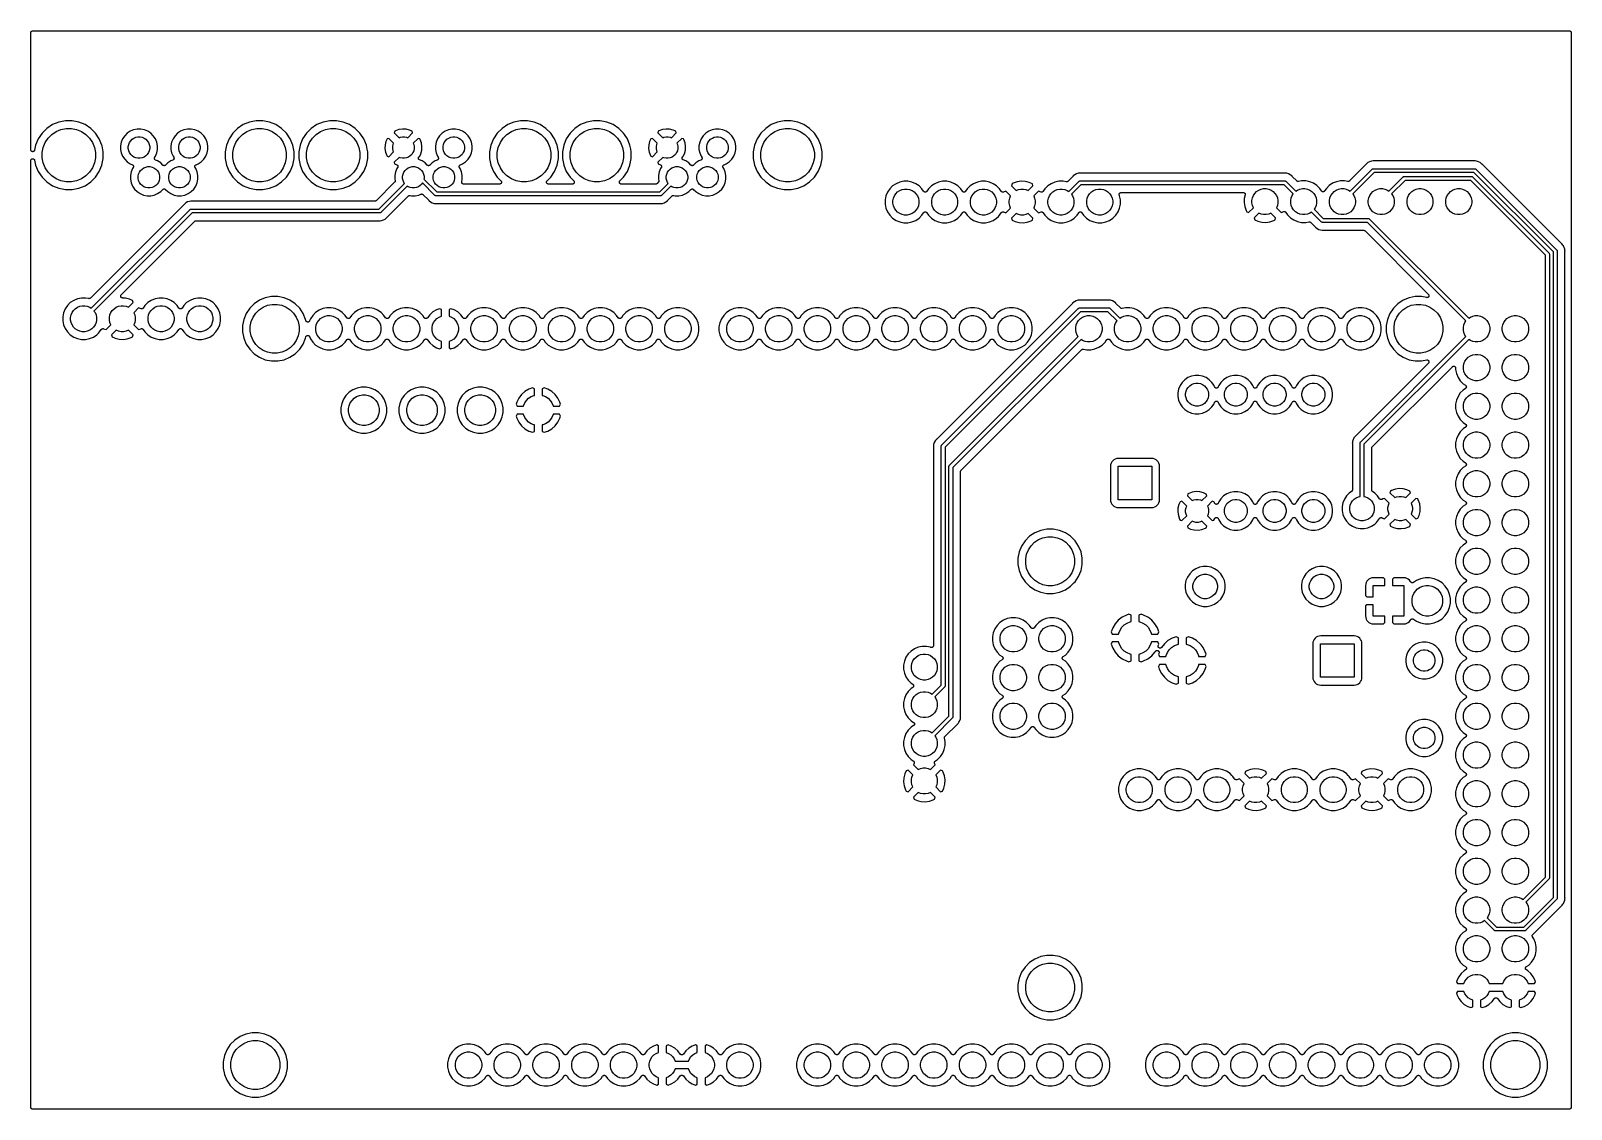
# Model space of a CAD drawing. Extents: x 3.21 to 7.18, y -3.5 to -0.72.
import ezdxf

# ---------------------------------------------------------------- set-up
doc = ezdxf.new("R2010")
doc.units = 0
doc.header["$MEASUREMENT"] = 0
doc.layers.add('BLACK', color=7, linetype='CONTINUOUS')

msp = doc.modelspace()

# ---------------------------------------------------------------- linework, layer by layer
at = {"layer": 'BLACK', "linetype": 'CONTINUOUS'}
for p, q in [((3.20598, -0.72591), (3.20604, -0.72545)), ((3.20598, -0.72595), (3.20598, -0.72591)), ((3.20598, -0.72598), (3.20598, -0.72595)), ((3.20598, -0.72595), (3.20598, -0.72595)), ((3.20598, -0.72595), (3.20598, -0.72595)), ((3.20598, -1.028), (3.20598, -0.72598)), ((3.20604, -0.72545), (3.20609, -0.72498)), ((3.20609, -0.72494), (3.20624, -0.7245)), ((3.20609, -0.72496), (3.20609, -0.72494)), ((3.20609, -0.72498), (3.20609, -0.72496)), ((3.20624, -0.7245), (3.20637, -0.72405)), ((3.20637, -0.72405), (3.20638, -0.72403)), ((3.20638, -0.72403), (3.20639, -0.72401)), ((3.20639, -0.72401), (3.20661, -0.7236)), ((3.20661, -0.7236), (3.20684, -0.72319)), ((3.20684, -0.72319), (3.20685, -0.72318)), ((3.20685, -0.72318), (3.20686, -0.72316)), ((3.20686, -0.72316), (3.20716, -0.7228)), ((3.20716, -0.7228), (3.20746, -0.72244)), ((3.20746, -0.72244), (3.20747, -0.72242)), ((3.20747, -0.72242), (3.20749, -0.72241)), ((3.20749, -0.72241), (3.20785, -0.72212)), ((3.20785, -0.72212), (3.20822, -0.72182)), ((3.20822, -0.72182), (3.20823, -0.72181)), ((3.20823, -0.72181), (3.20825, -0.7218)), ((3.20825, -0.7218), (3.20866, -0.72158)), ((3.20866, -0.72158), (3.20908, -0.72136)), ((3.20908, -0.72136), (3.2091, -0.72136)), ((3.2091, -0.72136), (3.20911, -0.72135)), ((3.20911, -0.72135), (3.20956, -0.72122)), ((3.20956, -0.72122), (3.21001, -0.72108)), ((3.21001, -0.72108), (3.21003, -0.72108)), ((3.21003, -0.72108), (3.21005, -0.72107)), ((3.21005, -0.72107), (3.21052, -0.72103)), ((3.21052, -0.72103), (3.21098, -0.72098)), ((3.21098, -0.72098), (7.17402, -0.72098)), ((7.17402, -0.72098), (7.17405, -0.72098)), ((7.17405, -0.72098), (7.17405, -0.72098)), ((7.17405, -0.72098), (7.17405, -0.72098)), ((7.17405, -0.72098), (7.17409, -0.72098)), ((7.17409, -0.72098), (7.17455, -0.72104)), ((7.17455, -0.72104), (7.17502, -0.72109)), ((7.17502, -0.72109), (7.17504, -0.72109)), ((7.17504, -0.72109), (7.17506, -0.72109)), ((7.17506, -0.72109), (7.1755, -0.72124)), ((7.1755, -0.72124), (7.17595, -0.72137)), ((7.17595, -0.72137), (7.17597, -0.72138)), ((7.17597, -0.72138), (7.17599, -0.72139)), ((7.17599, -0.72139), (7.1764, -0.72162)), ((7.1764, -0.72162), (7.17681, -0.72184)), ((7.17681, -0.72184), (7.17683, -0.72185)), ((7.17683, -0.72185), (7.17684, -0.72186)), ((7.17684, -0.72186), (7.1772, -0.72216)), ((7.1772, -0.72216), (7.17756, -0.72246)), ((7.17756, -0.72246), (7.17757, -0.72247)), ((7.17757, -0.72247), (7.17759, -0.72249)), ((7.17759, -0.72249), (7.17788, -0.72285)), ((7.17788, -0.72285), (7.17818, -0.72322)), ((7.17818, -0.72322), (7.17819, -0.72323)), ((7.17819, -0.72323), (7.1782, -0.72325)), ((7.1782, -0.72325), (7.17842, -0.72366)), ((7.17842, -0.72366), (7.17864, -0.72408)), ((7.17864, -0.72408), (7.17864, -0.7241)), ((7.17864, -0.7241), (7.17865, -0.72411)), ((7.17865, -0.72411), (7.17878, -0.72456)), ((7.17878, -0.72456), (7.17892, -0.72501)), ((7.17892, -0.72501), (7.17892, -0.72503)), ((7.17892, -0.72503), (7.17893, -0.72505)), ((7.17893, -0.72505), (7.17897, -0.72552)), ((7.17897, -0.72552), (7.17902, -0.72598)), ((7.17902, -0.72598), (7.17902, -3.49902)), ((3.29518, -0.9531), (3.27801, -0.95652)), ((3.31269, -0.9531), (3.29518, -0.9531)), ((3.32987, -0.95652), (3.31269, -0.9531)), ((3.78731, -0.9531), (3.77013, -0.95652)), ((3.80482, -0.9531), (3.78731, -0.9531)), ((3.82199, -0.95652), (3.80482, -0.9531)), ((3.97718, -0.9531), (3.96001, -0.95652)), ((3.99469, -0.9531), (3.97718, -0.9531)), ((4.01187, -0.95652), (3.99469, -0.9531)), ((4.46931, -0.9531), (4.45213, -0.95652)), ((4.48682, -0.9531), (4.46931, -0.9531)), ((4.50399, -0.95652), (4.48682, -0.9531)), ((4.65718, -0.9531), (4.64001, -0.95652)), ((4.67469, -0.9531), (4.65718, -0.9531)), ((4.69187, -0.95652), (4.67469, -0.9531)), ((5.14931, -0.9531), (5.13213, -0.95652)), ((5.16682, -0.9531), (5.14931, -0.9531)), ((5.18399, -0.95652), (5.16682, -0.9531)), ((3.23489, -0.98533), (3.22516, -0.99989)), ((3.24727, -0.97295), (3.23489, -0.98533)), ((3.26183, -0.96322), (3.24727, -0.97295)), ((3.25042, -0.99808), (3.26002, -0.98848)), ((3.26002, -0.98848), (3.2713, -0.98094)), ((3.27801, -0.95652), (3.26183, -0.96322)), ((3.2713, -0.98094), (3.28384, -0.97575)), ((3.28384, -0.97575), (3.29715, -0.9731)), ((3.29715, -0.9731), (3.31072, -0.9731)), ((3.31072, -0.9731), (3.32403, -0.97575)), ((3.32403, -0.97575), (3.33657, -0.98094)), ((3.34605, -0.96322), (3.32987, -0.95652)), ((3.33657, -0.98094), (3.34786, -0.98848)), ((3.36061, -0.97295), (3.34605, -0.96322)), ((3.34786, -0.98848), (3.35745, -0.99808)), ((3.37299, -0.98533), (3.36061, -0.97295)), ((3.38272, -0.99989), (3.37299, -0.98533)), ((3.4481, -0.992), (3.44289, -0.99979)), ((3.45472, -0.98537), (3.4481, -0.992)), ((3.46251, -0.98017), (3.45472, -0.98537)), ((3.47117, -0.97658), (3.46251, -0.98017)), ((3.48036, -0.97476), (3.47117, -0.97658)), ((3.48972, -0.97476), (3.48036, -0.97476)), ((3.49891, -0.97658), (3.48972, -0.97476)), ((3.50757, -0.98017), (3.49891, -0.97658)), ((3.51536, -0.98537), (3.50757, -0.98017)), ((3.52198, -0.992), (3.51536, -0.98537)), ((3.52719, -0.99979), (3.52198, -0.992)), ((3.57802, -0.992), (3.57281, -0.99979)), ((3.58464, -0.98537), (3.57802, -0.992)), ((3.59243, -0.98017), (3.58464, -0.98537)), ((3.60109, -0.97658), (3.59243, -0.98017)), ((3.61028, -0.97476), (3.60109, -0.97658)), ((3.61964, -0.97476), (3.61028, -0.97476)), ((3.62883, -0.97658), (3.61964, -0.97476)), ((3.63749, -0.98017), (3.62883, -0.97658)), ((3.64528, -0.98537), (3.63749, -0.98017)), ((3.6519, -0.992), (3.64528, -0.98537)), ((3.65711, -0.99979), (3.6519, -0.992)), ((3.72701, -0.98533), (3.71728, -0.99989)), ((3.73939, -0.97295), (3.72701, -0.98533)), ((3.75395, -0.96322), (3.73939, -0.97295)), ((3.74255, -0.99808), (3.75214, -0.98848)), ((3.75214, -0.98848), (3.76343, -0.98094)), ((3.77013, -0.95652), (3.75395, -0.96322)), ((3.76343, -0.98094), (3.77597, -0.97575)), ((3.77597, -0.97575), (3.78928, -0.9731)), ((3.78928, -0.9731), (3.80285, -0.9731)), ((3.80285, -0.9731), (3.81616, -0.97575)), ((3.81616, -0.97575), (3.8287, -0.98094)), ((3.83817, -0.96322), (3.82199, -0.95652)), ((3.8287, -0.98094), (3.83998, -0.98848)), ((3.85273, -0.97295), (3.83817, -0.96322)), ((3.83998, -0.98848), (3.84958, -0.99808)), ((3.86511, -0.98533), (3.85273, -0.97295)), ((3.87484, -0.99989), (3.86511, -0.98533)), ((3.91689, -0.98533), (3.90716, -0.99989)), ((3.92927, -0.97295), (3.91689, -0.98533)), ((3.94383, -0.96322), (3.92927, -0.97295)), ((3.93242, -0.99808), (3.94202, -0.98848)), ((3.94202, -0.98848), (3.9533, -0.98094)), ((3.96001, -0.95652), (3.94383, -0.96322)), ((3.9533, -0.98094), (3.96584, -0.97575)), ((3.96584, -0.97575), (3.97915, -0.9731)), ((3.97915, -0.9731), (3.99272, -0.9731)), ((3.99272, -0.9731), (4.00603, -0.97575)), ((4.00603, -0.97575), (4.01857, -0.98094)), ((4.02805, -0.96322), (4.01187, -0.95652)), ((4.01857, -0.98094), (4.02986, -0.98848)), ((4.04261, -0.97295), (4.02805, -0.96322)), ((4.02986, -0.98848), (4.03945, -0.99808)), ((4.05499, -0.98533), (4.04261, -0.97295)), ((4.05732, -0.98882), (4.05499, -0.98533)), ((4.06472, -0.99989), (4.05732, -0.98882)), ((4.05732, -0.98882), (4.05732, -0.98882)), ((4.14448, -0.98021), (4.14339, -0.98452)), ((4.14339, -0.98452), (4.15595, -0.99708)), ((4.1462, -0.9793), (4.14448, -0.98021)), ((4.15513, -0.97603), (4.1462, -0.9793)), ((4.16439, -0.9746), (4.15513, -0.97603)), ((4.17375, -0.975), (4.16439, -0.9746)), ((4.18285, -0.97722), (4.17375, -0.975)), ((4.17813, -0.99708), (4.19069, -0.98452)), ((4.18964, -0.98037), (4.18285, -0.97722)), ((4.19069, -0.98452), (4.18964, -0.98037)), ((4.26002, -0.992), (4.25481, -0.99979)), ((4.26664, -0.98537), (4.26002, -0.992)), ((4.27443, -0.98017), (4.26664, -0.98537)), ((4.28309, -0.97658), (4.27443, -0.98017)), ((4.29228, -0.97476), (4.28309, -0.97658)), ((4.30164, -0.97476), (4.29228, -0.97476)), ((4.31083, -0.97658), (4.30164, -0.97476)), ((4.31949, -0.98017), (4.31083, -0.97658)), ((4.32728, -0.98537), (4.31949, -0.98017)), ((4.3339, -0.992), (4.32728, -0.98537)), ((4.33911, -0.99979), (4.3339, -0.992)), ((4.40901, -0.98533), (4.39928, -0.99989)), ((4.42139, -0.97295), (4.40901, -0.98533)), ((4.43595, -0.96322), (4.42139, -0.97295)), ((4.42455, -0.99808), (4.43414, -0.98848)), ((4.43414, -0.98848), (4.44543, -0.98094)), ((4.45213, -0.95652), (4.43595, -0.96322)), ((4.44543, -0.98094), (4.45797, -0.97575)), ((4.45797, -0.97575), (4.47128, -0.9731)), ((4.47128, -0.9731), (4.48485, -0.9731)), ((4.48485, -0.9731), (4.49816, -0.97575)), ((4.49816, -0.97575), (4.5107, -0.98094)), ((4.52017, -0.96322), (4.50399, -0.95652)), ((4.5107, -0.98094), (4.52198, -0.98848)), ((4.53473, -0.97295), (4.52017, -0.96322)), ((4.52198, -0.98848), (4.53158, -0.99808)), ((4.54711, -0.98533), (4.53473, -0.97295)), ((4.55684, -0.99989), (4.54711, -0.98533)), ((4.59689, -0.98533), (4.58716, -0.99989)), ((4.60927, -0.97295), (4.59689, -0.98533)), ((4.62383, -0.96322), (4.60927, -0.97295)), ((4.61242, -0.99808), (4.62202, -0.98848)), ((4.62202, -0.98848), (4.6333, -0.98094)), ((4.64001, -0.95652), (4.62383, -0.96322)), ((4.6333, -0.98094), (4.64584, -0.97575)), ((4.64584, -0.97575), (4.65915, -0.9731)), ((4.65915, -0.9731), (4.67272, -0.9731)), ((4.67272, -0.9731), (4.68603, -0.97575)), ((4.68603, -0.97575), (4.69857, -0.98094)), ((4.70805, -0.96322), (4.69187, -0.95652)), ((4.69857, -0.98094), (4.70986, -0.98848)), ((4.72261, -0.97295), (4.70805, -0.96322)), ((4.70986, -0.98848), (4.71945, -0.99808)), ((4.73499, -0.98533), (4.72261, -0.97295)), ((4.73732, -0.98882), (4.73499, -0.98533)), ((4.74472, -0.99989), (4.73732, -0.98882)), ((4.73732, -0.98882), (4.73732, -0.98882)), ((4.82448, -0.98021), (4.82339, -0.98452)), ((4.82339, -0.98452), (4.83595, -0.99708)), ((4.8262, -0.9793), (4.82448, -0.98021)), ((4.83513, -0.97603), (4.8262, -0.9793)), ((4.84439, -0.9746), (4.83513, -0.97603)), ((4.85375, -0.975), (4.84439, -0.9746)), ((4.86285, -0.97722), (4.85375, -0.975)), ((4.85813, -0.99708), (4.87069, -0.98452)), ((4.86964, -0.98037), (4.86285, -0.97722)), ((4.87069, -0.98452), (4.86964, -0.98037)), ((4.94002, -0.992), (4.93481, -0.99979)), ((4.94664, -0.98537), (4.94002, -0.992)), ((4.95443, -0.98017), (4.94664, -0.98537)), ((4.96309, -0.97658), (4.95443, -0.98017)), ((4.97228, -0.97476), (4.96309, -0.97658)), ((4.98164, -0.97476), (4.97228, -0.97476)), ((4.99083, -0.97658), (4.98164, -0.97476)), ((4.99949, -0.98017), (4.99083, -0.97658)), ((5.00728, -0.98537), (4.99949, -0.98017)), ((5.0139, -0.992), (5.00728, -0.98537)), ((5.01911, -0.99979), (5.0139, -0.992)), ((5.08901, -0.98533), (5.07928, -0.99989)), ((5.10139, -0.97295), (5.08901, -0.98533)), ((5.11595, -0.96322), (5.10139, -0.97295)), ((5.10455, -0.99808), (5.11414, -0.98848)), ((5.11414, -0.98848), (5.12543, -0.98094)), ((5.13213, -0.95652), (5.11595, -0.96322)), ((5.12543, -0.98094), (5.13797, -0.97575)), ((5.13797, -0.97575), (5.15128, -0.9731)), ((5.15128, -0.9731), (5.16485, -0.9731)), ((5.16485, -0.9731), (5.17816, -0.97575)), ((5.17816, -0.97575), (5.1907, -0.98094)), ((5.20017, -0.96322), (5.18399, -0.95652)), ((5.1907, -0.98094), (5.20198, -0.98848)), ((5.21473, -0.97295), (5.20017, -0.96322)), ((5.20198, -0.98848), (5.21158, -0.99808)), ((5.22711, -0.98533), (5.21473, -0.97295)), ((5.23684, -0.99989), (5.22711, -0.98533)), ((3.20603, -1.02849), (3.20598, -1.028)), ((3.20608, -1.02897), (3.20603, -1.02849)), ((3.20621, -1.02941), (3.20608, -1.02897)), ((3.20608, -1.02897), (3.20608, -1.02897)), ((3.20608, -1.02897), (3.20608, -1.02897)), ((3.20636, -1.0299), (3.20621, -1.02941)), ((3.20636, -1.02991), (3.20636, -1.0299)), ((3.20657, -1.03031), (3.20636, -1.02991)), ((3.20636, -1.02991), (3.20636, -1.02991)), ((3.20682, -1.03076), (3.20657, -1.03031)), ((3.20682, -1.03077), (3.20682, -1.03076)), ((3.20713, -1.03115), (3.20682, -1.03077)), ((3.20682, -1.03077), (3.20682, -1.03077)), ((3.20743, -1.03152), (3.20713, -1.03115)), ((3.20744, -1.03152), (3.20743, -1.03152)), ((3.20743, -1.03152), (3.20743, -1.03152)), ((3.20781, -1.03184), (3.20744, -1.03152)), ((3.20818, -1.03214), (3.20781, -1.03184)), ((3.20819, -1.03215), (3.20818, -1.03214)), ((3.20861, -1.03237), (3.20819, -1.03215)), ((3.20819, -1.03215), (3.20819, -1.03215)), ((3.20904, -1.03261), (3.20861, -1.03237)), ((3.20905, -1.03261), (3.20904, -1.03261)), ((3.20904, -1.03261), (3.20904, -1.03261)), ((3.2095, -1.03275), (3.20905, -1.03261)), ((3.20997, -1.0329), (3.2095, -1.03275)), ((3.20998, -1.0329), (3.20997, -1.0329)), ((3.21046, -1.03295), (3.20998, -1.0329)), ((3.20998, -1.0329), (3.20998, -1.0329)), ((3.21094, -1.033), (3.21046, -1.03295)), ((3.21143, -1.03296), (3.21095, -1.033)), ((3.21192, -1.03291), (3.21143, -1.03296)), ((3.21236, -1.03278), (3.21192, -1.03291)), ((3.21192, -1.03291), (3.21192, -1.03291)), ((3.21192, -1.03291), (3.21192, -1.03291)), ((3.21285, -1.03264), (3.21236, -1.03278)), ((3.21286, -1.03264), (3.21285, -1.03264)), ((3.21327, -1.03242), (3.21286, -1.03264)), ((3.21286, -1.03264), (3.21286, -1.03264)), ((3.21372, -1.03219), (3.21327, -1.03242)), ((3.21409, -1.03189), (3.21372, -1.03219)), ((3.21372, -1.03219), (3.21372, -1.03219)), ((3.21372, -1.03219), (3.21372, -1.03219)), ((3.21448, -1.03158), (3.21409, -1.03189)), ((3.21478, -1.03121), (3.21448, -1.03157)), ((3.21448, -1.03157), (3.21448, -1.03158)), ((3.21448, -1.03158), (3.21448, -1.03158)), ((3.21511, -1.03083), (3.21478, -1.03121)), ((3.21533, -1.03042), (3.21511, -1.03083)), ((3.21511, -1.03083), (3.21511, -1.03083)), ((3.21511, -1.03083), (3.21511, -1.03083)), ((3.21558, -1.02998), (3.21533, -1.03042)), ((3.21573, -1.02951), (3.21558, -1.02997)), ((3.21558, -1.02997), (3.21558, -1.02997)), ((3.21558, -1.02997), (3.21558, -1.02998)), ((3.21587, -1.02905), (3.21573, -1.02951)), ((3.21588, -1.02904), (3.21587, -1.02904)), ((3.21587, -1.02904), (3.21587, -1.02905)), ((3.21589, -1.02898), (3.21588, -1.02904)), ((3.21588, -1.02904), (3.21588, -1.02904)), ((3.21846, -1.01607), (3.21589, -1.02898)), ((3.22516, -0.99989), (3.21846, -1.01607)), ((3.23504, -1.03521), (3.23769, -1.0219)), ((3.23769, -1.0219), (3.24288, -1.00936)), ((3.24288, -1.00936), (3.25042, -0.99808)), ((3.35745, -0.99808), (3.36499, -1.00936)), ((3.36499, -1.00936), (3.37019, -1.0219)), ((3.37019, -1.0219), (3.37283, -1.03521)), ((3.38942, -1.01607), (3.38272, -0.99989)), ((3.38983, -1.01811), (3.38942, -1.01607)), ((3.39283, -1.03324), (3.38983, -1.01811)), ((3.43931, -1.00844), (3.43748, -1.01763)), ((3.43748, -1.01763), (3.43748, -1.027)), ((3.43748, -1.027), (3.43931, -1.03619)), ((3.44289, -0.99979), (3.43931, -1.00844)), ((3.45748, -1.0196), (3.45854, -1.01428)), ((3.45748, -1.02503), (3.45748, -1.0196)), ((3.45854, -1.03035), (3.45748, -1.02503)), ((3.45854, -1.01428), (3.46062, -1.00926)), ((3.46062, -1.03537), (3.45854, -1.03035)), ((3.46062, -1.00926), (3.46363, -1.00475)), ((3.46363, -1.00475), (3.46747, -1.00091)), ((3.46747, -1.00091), (3.47199, -0.99789)), ((3.47199, -0.99789), (3.477, -0.99582)), ((3.477, -0.99582), (3.48233, -0.99476)), ((3.48233, -0.99476), (3.48775, -0.99476)), ((3.48775, -0.99476), (3.49308, -0.99582)), ((3.49308, -0.99582), (3.49809, -0.99789)), ((3.49809, -0.99789), (3.50261, -1.00091)), ((3.50261, -1.00091), (3.50645, -1.00475)), ((3.50645, -1.00475), (3.50946, -1.00926)), ((3.50946, -1.00926), (3.51154, -1.01428)), ((3.51154, -1.03035), (3.50946, -1.03537)), ((3.51154, -1.01428), (3.5126, -1.0196)), ((3.5126, -1.02503), (3.51154, -1.03035)), ((3.5126, -1.0196), (3.5126, -1.02503)), ((3.53077, -1.00844), (3.52719, -0.99979)), ((3.5326, -1.01763), (3.53077, -1.00844)), ((3.53077, -1.03619), (3.5326, -1.027)), ((3.5326, -1.027), (3.5326, -1.01763)), ((3.56923, -1.00844), (3.5674, -1.01763)), ((3.5674, -1.01763), (3.5674, -1.027)), ((3.5674, -1.027), (3.56923, -1.03619)), ((3.57281, -0.99979), (3.56923, -1.00844)), ((3.5874, -1.0196), (3.58846, -1.01428)), ((3.5874, -1.02503), (3.5874, -1.0196)), ((3.58846, -1.03035), (3.5874, -1.02503)), ((3.58846, -1.01428), (3.59054, -1.00926)), ((3.59054, -1.03537), (3.58846, -1.03035)), ((3.59054, -1.00926), (3.59355, -1.00475)), ((3.59355, -1.00475), (3.59739, -1.00091)), ((3.59739, -1.00091), (3.60191, -0.99789)), ((3.60191, -0.99789), (3.60692, -0.99582)), ((3.60692, -0.99582), (3.61225, -0.99476)), ((3.61225, -0.99476), (3.61767, -0.99476)), ((3.61767, -0.99476), (3.623, -0.99582)), ((3.623, -0.99582), (3.62801, -0.99789)), ((3.62801, -0.99789), (3.63253, -1.00091)), ((3.63253, -1.00091), (3.63637, -1.00475)), ((3.63637, -1.00475), (3.63938, -1.00926)), ((3.63938, -1.00926), (3.64146, -1.01428)), ((3.64146, -1.03035), (3.63938, -1.03537)), ((3.64146, -1.01428), (3.64252, -1.0196)), ((3.64252, -1.02503), (3.64146, -1.03035)), ((3.64252, -1.0196), (3.64252, -1.02503)), ((3.66069, -1.00844), (3.65711, -0.99979)), ((3.66252, -1.01763), (3.66069, -1.00844)), ((3.66069, -1.03619), (3.66157, -1.03178)), ((3.66157, -1.03178), (3.66252, -1.027)), ((3.66157, -1.03178), (3.66157, -1.03178)), ((3.66252, -1.027), (3.66252, -1.01763)), ((3.71058, -1.01607), (3.70717, -1.03324)), ((3.71728, -0.99989), (3.71058, -1.01607)), ((3.72717, -1.03521), (3.72981, -1.0219)), ((3.72981, -1.0219), (3.73501, -1.00936)), ((3.73501, -1.00936), (3.74255, -0.99808)), ((3.84958, -0.99808), (3.85712, -1.00936)), ((3.85712, -1.00936), (3.86231, -1.0219)), ((3.86231, -1.0219), (3.86496, -1.03521)), ((3.88154, -1.01607), (3.87484, -0.99989)), ((3.88496, -1.03324), (3.88154, -1.01607)), ((3.90046, -1.01607), (3.89704, -1.03324)), ((3.90716, -0.99989), (3.90046, -1.01607)), ((3.91704, -1.03521), (3.91969, -1.0219)), ((3.91969, -1.0219), (3.92488, -1.00936)), ((3.92488, -1.00936), (3.93242, -0.99808)), ((4.03945, -0.99808), (4.04699, -1.00936)), ((4.04699, -1.00936), (4.05219, -1.0219)), ((4.05219, -1.0219), (4.05483, -1.03521)), ((4.07142, -1.01607), (4.06472, -0.99989)), ((4.07344, -1.02622), (4.07142, -1.01607)), ((4.07483, -1.03324), (4.07344, -1.02622)), ((4.11972, -1.01561), (4.11932, -1.02497)), ((4.11932, -1.02497), (4.12076, -1.03423)), ((4.12194, -1.00651), (4.11972, -1.01561)), ((4.1251, -0.99972), (4.12194, -1.00651)), ((4.12924, -0.99866), (4.1251, -0.99972)), ((4.1418, -1.01122), (4.12924, -0.99866)), ((4.13948, -1.0196), (4.14054, -1.01428)), ((4.13948, -1.02503), (4.13948, -1.0196)), ((4.14054, -1.03035), (4.13948, -1.02503)), ((4.14054, -1.01428), (4.1418, -1.01122)), ((4.1418, -1.03341), (4.14054, -1.03035)), ((4.15595, -0.99708), (4.159, -0.99582)), ((4.159, -0.99582), (4.16433, -0.99476)), ((4.16433, -0.99476), (4.16975, -0.99476)), ((4.16975, -0.99476), (4.17508, -0.99582)), ((4.17508, -0.99582), (4.17813, -0.99708)), ((4.19354, -1.03035), (4.19146, -1.03537)), ((4.20483, -0.99866), (4.19227, -1.01122)), ((4.19227, -1.01122), (4.19354, -1.01428)), ((4.19354, -1.01428), (4.1946, -1.0196)), ((4.1946, -1.02503), (4.19354, -1.03035)), ((4.1946, -1.0196), (4.1946, -1.02503)), ((4.20914, -0.99976), (4.20483, -0.99866)), ((4.21006, -1.00147), (4.20914, -0.99976)), ((4.21332, -1.0104), (4.21006, -1.00147)), ((4.21214, -1.03812), (4.21436, -1.02902)), ((4.21475, -1.01966), (4.21332, -1.0104)), ((4.21436, -1.02902), (4.21475, -1.01966)), ((4.25123, -1.00844), (4.2494, -1.01763)), ((4.2494, -1.01763), (4.2494, -1.027)), ((4.2494, -1.027), (4.25123, -1.03619)), ((4.25481, -0.99979), (4.25123, -1.00844)), ((4.2694, -1.0196), (4.27046, -1.01428)), ((4.2694, -1.02503), (4.2694, -1.0196)), ((4.27046, -1.03035), (4.2694, -1.02503)), ((4.27046, -1.01428), (4.27254, -1.00926)), ((4.27254, -1.03537), (4.27046, -1.03035)), ((4.27254, -1.00926), (4.27555, -1.00475)), ((4.27555, -1.00475), (4.27939, -1.00091)), ((4.27939, -1.00091), (4.28391, -0.99789)), ((4.28391, -0.99789), (4.28892, -0.99582)), ((4.28892, -0.99582), (4.29425, -0.99476)), ((4.29425, -0.99476), (4.29967, -0.99476)), ((4.29967, -0.99476), (4.305, -0.99582)), ((4.305, -0.99582), (4.31001, -0.99789)), ((4.31001, -0.99789), (4.31453, -1.00091)), ((4.31453, -1.00091), (4.31837, -1.00475)), ((4.31837, -1.00475), (4.32138, -1.00926)), ((4.32138, -1.00926), (4.32346, -1.01428)), ((4.32346, -1.03035), (4.32138, -1.03537)), ((4.32346, -1.01428), (4.32452, -1.0196)), ((4.32452, -1.02503), (4.32346, -1.03035)), ((4.32452, -1.0196), (4.32452, -1.02503)), ((4.34269, -1.00844), (4.33911, -0.99979)), ((4.34452, -1.01763), (4.34269, -1.00844)), ((4.34269, -1.03619), (4.34452, -1.027)), ((4.34452, -1.027), (4.34452, -1.01763)), ((4.39258, -1.01607), (4.38917, -1.03324)), ((4.39928, -0.99989), (4.39258, -1.01607)), ((4.40917, -1.03521), (4.41181, -1.0219)), ((4.41181, -1.0219), (4.41701, -1.00936)), ((4.41701, -1.00936), (4.42455, -0.99808)), ((4.53158, -0.99808), (4.53912, -1.00936)), ((4.53912, -1.00936), (4.54431, -1.0219)), ((4.54431, -1.0219), (4.54696, -1.03521)), ((4.56354, -1.01607), (4.55684, -0.99989)), ((4.56696, -1.03324), (4.56354, -1.01607)), ((4.58046, -1.01607), (4.57704, -1.03324)), ((4.58716, -0.99989), (4.58046, -1.01607)), ((4.59704, -1.03521), (4.59969, -1.0219)), ((4.59969, -1.0219), (4.60488, -1.00936)), ((4.60488, -1.00936), (4.61242, -0.99808)), ((4.71945, -0.99808), (4.72699, -1.00936)), ((4.72699, -1.00936), (4.73219, -1.0219)), ((4.73219, -1.0219), (4.73483, -1.03521)), ((4.75142, -1.01607), (4.74472, -0.99989)), ((4.75344, -1.02622), (4.75142, -1.01607)), ((4.75483, -1.03324), (4.75344, -1.02622)), ((4.79972, -1.01561), (4.79932, -1.02497)), ((4.79932, -1.02497), (4.80076, -1.03423)), ((4.80194, -1.00651), (4.79972, -1.01561)), ((4.8051, -0.99972), (4.80194, -1.00651)), ((4.80924, -0.99866), (4.8051, -0.99972)), ((4.8218, -1.01122), (4.80924, -0.99866)), ((4.81948, -1.0196), (4.82054, -1.01428)), ((4.81948, -1.02503), (4.81948, -1.0196)), ((4.82054, -1.03035), (4.81948, -1.02503)), ((4.82054, -1.01428), (4.8218, -1.01122)), ((4.8218, -1.03341), (4.82054, -1.03035)), ((4.83595, -0.99708), (4.839, -0.99582)), ((4.839, -0.99582), (4.84433, -0.99476)), ((4.84433, -0.99476), (4.84975, -0.99476)), ((4.84975, -0.99476), (4.85508, -0.99582)), ((4.85508, -0.99582), (4.85813, -0.99708)), ((4.87354, -1.03035), (4.87146, -1.03537)), ((4.88483, -0.99866), (4.87227, -1.01122)), ((4.87227, -1.01122), (4.87354, -1.01428)), ((4.87354, -1.01428), (4.8746, -1.0196)), ((4.8746, -1.02503), (4.87354, -1.03035)), ((4.8746, -1.0196), (4.8746, -1.02503)), ((4.88914, -0.99976), (4.88483, -0.99866)), ((4.89006, -1.00147), (4.88914, -0.99976)), ((4.89332, -1.0104), (4.89006, -1.00147)), ((4.89214, -1.03812), (4.89436, -1.02902)), ((4.89475, -1.01966), (4.89332, -1.0104)), ((4.89436, -1.02902), (4.89475, -1.01966)), ((4.93123, -1.00844), (4.9294, -1.01763)), ((4.9294, -1.01763), (4.9294, -1.027)), ((4.9294, -1.027), (4.93123, -1.03619)), ((4.93481, -0.99979), (4.93123, -1.00844)), ((4.9494, -1.0196), (4.95046, -1.01428)), ((4.9494, -1.02503), (4.9494, -1.0196)), ((4.95046, -1.03035), (4.9494, -1.02503)), ((4.95046, -1.01428), (4.95254, -1.00926)), ((4.95254, -1.03537), (4.95046, -1.03035)), ((4.95254, -1.00926), (4.95555, -1.00475)), ((4.95555, -1.00475), (4.95939, -1.00091)), ((4.95939, -1.00091), (4.96391, -0.99789)), ((4.96391, -0.99789), (4.96892, -0.99582)), ((4.96892, -0.99582), (4.97425, -0.99476)), ((4.97425, -0.99476), (4.97967, -0.99476)), ((4.97967, -0.99476), (4.985, -0.99582)), ((4.985, -0.99582), (4.99001, -0.99789)), ((4.99001, -0.99789), (4.99453, -1.00091)), ((4.99453, -1.00091), (4.99837, -1.00475)), ((4.99837, -1.00475), (5.00138, -1.00926)), ((5.00138, -1.00926), (5.00346, -1.01428)), ((5.00346, -1.03035), (5.00138, -1.03537)), ((5.00346, -1.01428), (5.00452, -1.0196)), ((5.00452, -1.02503), (5.00346, -1.03035)), ((5.00452, -1.0196), (5.00452, -1.02503)), ((5.02269, -1.00844), (5.01911, -0.99979)), ((5.02452, -1.01763), (5.02269, -1.00844)), ((5.02269, -1.03619), (5.02357, -1.03178)), ((5.02357, -1.03178), (5.02452, -1.027)), ((5.02357, -1.03178), (5.02357, -1.03178)), ((5.02452, -1.027), (5.02452, -1.01763)), ((5.07258, -1.01607), (5.06917, -1.03324)), ((5.07928, -0.99989), (5.07258, -1.01607)), ((5.08917, -1.03521), (5.09181, -1.0219)), ((5.09181, -1.0219), (5.09701, -1.00936)), ((5.09701, -1.00936), (5.10455, -0.99808)), ((5.21158, -0.99808), (5.21912, -1.00936)), ((5.21912, -1.00936), (5.22431, -1.0219)), ((5.22431, -1.0219), (5.22696, -1.03521)), ((5.24354, -1.01607), (5.23684, -0.99989)), ((5.24696, -1.03324), (5.24354, -1.01607)), ((3.20598, -1.05593), (3.20604, -1.05543)), ((3.20598, -1.056), (3.20598, -1.05593)), ((3.20598, -3.49902), (3.20598, -1.056)), ((3.20604, -1.05543), (3.20609, -1.05496)), ((3.20609, -1.05496), (3.20624, -1.05448)), ((3.20609, -1.05496), (3.20609, -1.05496)), ((3.20609, -1.05496), (3.20609, -1.05496)), ((3.20624, -1.05448), (3.20639, -1.05403)), ((3.20639, -1.05403), (3.20663, -1.05358)), ((3.20639, -1.05403), (3.20639, -1.05403)), ((3.20639, -1.05403), (3.20639, -1.05403)), ((3.20663, -1.05358), (3.20686, -1.05318)), ((3.20686, -1.05317), (3.20717, -1.05281)), ((3.20686, -1.05318), (3.20686, -1.05317)), ((3.20686, -1.05318), (3.20686, -1.05318)), ((3.20717, -1.05281), (3.20748, -1.05243)), ((3.20748, -1.05243), (3.20748, -1.05243)), ((3.20748, -1.05243), (3.20749, -1.05243)), ((3.20749, -1.05243), (3.20788, -1.05211)), ((3.20788, -1.05211), (3.20824, -1.05182)), ((3.20824, -1.05182), (3.20825, -1.05181)), ((3.20824, -1.05182), (3.20824, -1.05182)), ((3.20825, -1.05181), (3.2087, -1.05158)), ((3.2087, -1.05158), (3.20911, -1.05136)), ((3.20911, -1.05136), (3.20957, -1.05123)), ((3.20911, -1.05136), (3.20911, -1.05136)), ((3.20911, -1.05136), (3.20911, -1.05136)), ((3.20957, -1.05123), (3.21004, -1.05109)), ((3.21004, -1.05109), (3.21005, -1.05109)), ((3.21005, -1.05109), (3.21051, -1.05105)), ((3.21005, -1.05109), (3.21005, -1.05109)), ((3.21051, -1.05105), (3.21101, -1.051)), ((3.21095, -1.033), (3.21094, -1.033)), ((3.21095, -1.033), (3.21095, -1.033)), ((3.21101, -1.051), (3.21102, -1.051)), ((3.21102, -1.051), (3.21102, -1.051)), ((3.21102, -1.051), (3.21148, -1.05105)), ((3.21148, -1.05105), (3.21199, -1.0511)), ((3.21199, -1.0511), (3.21199, -1.0511)), ((3.21199, -1.0511), (3.21199, -1.0511)), ((3.21199, -1.0511), (3.21244, -1.05124)), ((3.21244, -1.05124), (3.21292, -1.05139)), ((3.21292, -1.05139), (3.21292, -1.05139)), ((3.21292, -1.05139), (3.21292, -1.05139)), ((3.21292, -1.05139), (3.21335, -1.05162)), ((3.21335, -1.05162), (3.21378, -1.05185)), ((3.21378, -1.05185), (3.21378, -1.05185)), ((3.21378, -1.05185), (3.21378, -1.05185)), ((3.21378, -1.05185), (3.21416, -1.05216)), ((3.21416, -1.05216), (3.21453, -1.05247)), ((3.21453, -1.05247), (3.21453, -1.05247)), ((3.21453, -1.05247), (3.21453, -1.05248)), ((3.21453, -1.05248), (3.21485, -1.05287)), ((3.21485, -1.05287), (3.21515, -1.05323)), ((3.21515, -1.05323), (3.21515, -1.05323)), ((3.21515, -1.05323), (3.21515, -1.05323)), ((3.21515, -1.05323), (3.21538, -1.05367)), ((3.21538, -1.05367), (3.21561, -1.05409)), ((3.21561, -1.05409), (3.21561, -1.05409)), ((3.21561, -1.05409), (3.21561, -1.05409)), ((3.21561, -1.05409), (3.21574, -1.05454)), ((3.21574, -1.05454), (3.21589, -1.05502)), ((3.21589, -1.05502), (3.21846, -1.06793)), ((3.21846, -1.06793), (3.22516, -1.08411)), ((3.23504, -1.04879), (3.23504, -1.03521)), ((3.23769, -1.0621), (3.23504, -1.04879)), ((3.24288, -1.07464), (3.23769, -1.0621)), ((3.37019, -1.0621), (3.36499, -1.07464)), ((3.37283, -1.04879), (3.37019, -1.0621)), ((3.37283, -1.03521), (3.37283, -1.04879)), ((3.38272, -1.08411), (3.38942, -1.06793)), ((3.38942, -1.06793), (3.39283, -1.05076)), ((3.39283, -1.05076), (3.39283, -1.03324)), ((3.43931, -1.03619), (3.44289, -1.04484)), ((3.44289, -1.04484), (3.4481, -1.05263)), ((3.4481, -1.05263), (3.45472, -1.05926)), ((3.45472, -1.05926), (3.46251, -1.06446)), ((3.46363, -1.03988), (3.46062, -1.03537)), ((3.46251, -1.06446), (3.46789, -1.06669)), ((3.46747, -1.04372), (3.46363, -1.03988)), ((3.47199, -1.04674), (3.46747, -1.04372)), ((3.46789, -1.06669), (3.46793, -1.0667)), ((3.46793, -1.0667), (3.46793, -1.0667)), ((3.46793, -1.0667), (3.46793, -1.06671)), ((3.46793, -1.06671), (3.46796, -1.06672)), ((3.46796, -1.06672), (3.46837, -1.06695)), ((3.46837, -1.06695), (3.46878, -1.06717)), ((3.46878, -1.06717), (3.4688, -1.06718)), ((3.4688, -1.06718), (3.46881, -1.06719)), ((3.46881, -1.06719), (3.46917, -1.06749)), ((3.46917, -1.06749), (3.46954, -1.0678)), ((3.46954, -1.0678), (3.46954, -1.06781)), ((3.46954, -1.06781), (3.46956, -1.06782)), ((3.46956, -1.06782), (3.46985, -1.06819)), ((3.46985, -1.06819), (3.47015, -1.06855)), ((3.47015, -1.06855), (3.47016, -1.06857)), ((3.47016, -1.06857), (3.47017, -1.06858)), ((3.47017, -1.06858), (3.47039, -1.069)), ((3.47039, -1.069), (3.47061, -1.06942)), ((3.47061, -1.06942), (3.47061, -1.06943)), ((3.47061, -1.06943), (3.47062, -1.06944)), ((3.47062, -1.06944), (3.47075, -1.0699)), ((3.47087, -1.07232), (3.47073, -1.07278)), ((3.47075, -1.0699), (3.47089, -1.07035)), ((3.47088, -1.07231), (3.47087, -1.07232)), ((3.47093, -1.07182), (3.47088, -1.07229)), ((3.47088, -1.07229), (3.47088, -1.07231)), ((3.47089, -1.07035), (3.47089, -1.07037)), ((3.47089, -1.07037), (3.47089, -1.07038)), ((3.47089, -1.07038), (3.47093, -1.07085)), ((3.47093, -1.07085), (3.47098, -1.07132)), ((3.47098, -1.07135), (3.47093, -1.07182)), ((3.47098, -1.07132), (3.47098, -1.07134)), ((3.47098, -1.07134), (3.47098, -1.07135)), ((3.477, -1.04881), (3.47199, -1.04674)), ((3.48233, -1.04987), (3.477, -1.04881)), ((3.48775, -1.04987), (3.48233, -1.04987)), ((3.49308, -1.04881), (3.48775, -1.04987)), ((3.49809, -1.04674), (3.49308, -1.04881)), ((3.49758, -1.07466), (3.50259, -1.07259)), ((3.50261, -1.04372), (3.49809, -1.04674)), ((3.50259, -1.07259), (3.50792, -1.07153)), ((3.50645, -1.03988), (3.50261, -1.04372)), ((3.50946, -1.03537), (3.50645, -1.03988)), ((3.50792, -1.07153), (3.51334, -1.07153)), ((3.51334, -1.07153), (3.51867, -1.07259)), ((3.51867, -1.07259), (3.52368, -1.07466)), ((3.52469, -1.05005), (3.52474, -1.04958)), ((3.52469, -1.05006), (3.52469, -1.05005)), ((3.52469, -1.05008), (3.52469, -1.05006)), ((3.52474, -1.05055), (3.52469, -1.05008)), ((3.52474, -1.04958), (3.52479, -1.04911)), ((3.52478, -1.05102), (3.52474, -1.05055)), ((3.52478, -1.05104), (3.52478, -1.05102)), ((3.52478, -1.05105), (3.52478, -1.05104)), ((3.52492, -1.0515), (3.52478, -1.05105)), ((3.52479, -1.04909), (3.5248, -1.04908)), ((3.52479, -1.04911), (3.52479, -1.04909)), ((3.5248, -1.04908), (3.52494, -1.04863)), ((3.52505, -1.05196), (3.52492, -1.0515)), ((3.52494, -1.04863), (3.52507, -1.04818)), ((3.52506, -1.05197), (3.52505, -1.05196)), ((3.52506, -1.05199), (3.52506, -1.05197)), ((3.52528, -1.05241), (3.52506, -1.05199)), ((3.52507, -1.04818), (3.52508, -1.04816)), ((3.52508, -1.04816), (3.52509, -1.04815)), ((3.52509, -1.04815), (3.52531, -1.04773)), ((3.5255, -1.05282), (3.52528, -1.05241)), ((3.52531, -1.04773), (3.52553, -1.04731)), ((3.52551, -1.05283), (3.5255, -1.05282)), ((3.52552, -1.05285), (3.52551, -1.05283)), ((3.52582, -1.05322), (3.52552, -1.05285)), ((3.52553, -1.04731), (3.52719, -1.04484)), ((3.52611, -1.05358), (3.52582, -1.05322)), ((3.52612, -1.05359), (3.52611, -1.05358)), ((3.52613, -1.05361), (3.52612, -1.05359)), ((3.5265, -1.05391), (3.52613, -1.05361)), ((3.52686, -1.05421), (3.5265, -1.05391)), ((3.52687, -1.05422), (3.52686, -1.05421)), ((3.52688, -1.05423), (3.52687, -1.05422)), ((3.5273, -1.05446), (3.52688, -1.05423)), ((3.52719, -1.04484), (3.53077, -1.03619)), ((3.52771, -1.05468), (3.5273, -1.05446)), ((3.52774, -1.0547), (3.52771, -1.05468)), ((3.52778, -1.05471), (3.52774, -1.0547)), ((3.52774, -1.0547), (3.52774, -1.0547)), ((3.52774, -1.0547), (3.52774, -1.0547)), ((3.53316, -1.05694), (3.52778, -1.05471)), ((3.54095, -1.06215), (3.53316, -1.05694)), ((3.54646, -1.06766), (3.54095, -1.06215)), ((3.54683, -1.06796), (3.54646, -1.06766)), ((3.54719, -1.06826), (3.54683, -1.06796)), ((3.54721, -1.06827), (3.54719, -1.06826)), ((3.54722, -1.06828), (3.54721, -1.06827)), ((3.54763, -1.0685), (3.54722, -1.06828)), ((3.54805, -1.06873), (3.54763, -1.0685)), ((3.54806, -1.06873), (3.54805, -1.06873)), ((3.54808, -1.06874), (3.54806, -1.06873)), ((3.54853, -1.06888), (3.54808, -1.06874)), ((3.54898, -1.06902), (3.54853, -1.06888)), ((3.54899, -1.06902), (3.54898, -1.06902)), ((3.54901, -1.06903), (3.54899, -1.06902)), ((3.54948, -1.06908), (3.54901, -1.06903)), ((3.54995, -1.06913), (3.54948, -1.06908)), ((3.54997, -1.06913), (3.54995, -1.06913)), ((3.54998, -1.06913), (3.54997, -1.06913)), ((3.55045, -1.06908), (3.54998, -1.06913)), ((3.55092, -1.06904), (3.55045, -1.06908)), ((3.55094, -1.06904), (3.55092, -1.06904)), ((3.55095, -1.06904), (3.55094, -1.06904)), ((3.5514, -1.0689), (3.55095, -1.06904)), ((3.55186, -1.06877), (3.5514, -1.0689)), ((3.55187, -1.06876), (3.55186, -1.06877)), ((3.55189, -1.06876), (3.55187, -1.06876)), ((3.5523, -1.06854), (3.55189, -1.06876)), ((3.55272, -1.06832), (3.5523, -1.06854)), ((3.55274, -1.06831), (3.55272, -1.06832)), ((3.55275, -1.0683), (3.55274, -1.06831)), ((3.55312, -1.06801), (3.55275, -1.0683)), ((3.55349, -1.06771), (3.55312, -1.06801)), ((3.55351, -1.06769), (3.55349, -1.06771)), ((3.55354, -1.06766), (3.55351, -1.06769)), ((3.55351, -1.06769), (3.55351, -1.06769)), ((3.55351, -1.06769), (3.55351, -1.06769)), ((3.55905, -1.06215), (3.55354, -1.06766)), ((3.56684, -1.05694), (3.55905, -1.06215)), ((3.57222, -1.05471), (3.56684, -1.05694)), ((3.56923, -1.03619), (3.57281, -1.04484)), ((3.57264, -1.05449), (3.57222, -1.05471)), ((3.57306, -1.05427), (3.57264, -1.05449)), ((3.57281, -1.04484), (3.57447, -1.04731)), ((3.57307, -1.05426), (3.57306, -1.05427)), ((3.57308, -1.05425), (3.57307, -1.05426)), ((3.57345, -1.05395), (3.57308, -1.05425)), ((3.57382, -1.05366), (3.57345, -1.05395)), ((3.57383, -1.05364), (3.57382, -1.05366)), ((3.57384, -1.05363), (3.57383, -1.05364)), ((3.57414, -1.05327), (3.57384, -1.05363)), ((3.57444, -1.05291), (3.57414, -1.05327)), ((3.57445, -1.05289), (3.57444, -1.05291)), ((3.57446, -1.05288), (3.57445, -1.05289)), ((3.57468, -1.05246), (3.57446, -1.05288)), ((3.57447, -1.04731), (3.57449, -1.04735)), ((3.57449, -1.04735), (3.57449, -1.04735)), ((3.57449, -1.04735), (3.57449, -1.04735)), ((3.57449, -1.04735), (3.5745, -1.04737)), ((3.5745, -1.04737), (3.57472, -1.0478)), ((3.57491, -1.05205), (3.57468, -1.05246)), ((3.57472, -1.0478), (3.57494, -1.04821)), ((3.57492, -1.05202), (3.57491, -1.05204)), ((3.57491, -1.05204), (3.57491, -1.05205)), ((3.57506, -1.05157), (3.57492, -1.05202)), ((3.57494, -1.04821), (3.57495, -1.04823)), ((3.57495, -1.04823), (3.57495, -1.04824)), ((3.57495, -1.04824), (3.57508, -1.04869)), ((3.5752, -1.05112), (3.57506, -1.05157)), ((3.57508, -1.04869), (3.57522, -1.04915)), ((3.57521, -1.05109), (3.5752, -1.0511)), ((3.5752, -1.0511), (3.5752, -1.05112)), ((3.57526, -1.05062), (3.57521, -1.05109)), ((3.57522, -1.04915), (3.57522, -1.04916)), ((3.57522, -1.04916), (3.57522, -1.04918)), ((3.57522, -1.04918), (3.57526, -1.04964)), ((3.57526, -1.04964), (3.57531, -1.05012)), ((3.57531, -1.05015), (3.57526, -1.05062)), ((3.57531, -1.05012), (3.57531, -1.05013)), ((3.57531, -1.05013), (3.57531, -1.05015)), ((3.57632, -1.07466), (3.58133, -1.07259)), ((3.58133, -1.07259), (3.58666, -1.07153)), ((3.58666, -1.07153), (3.59208, -1.07153)), ((3.59355, -1.03988), (3.59054, -1.03537)), ((3.59208, -1.07153), (3.59741, -1.07259)), ((3.59739, -1.04372), (3.59355, -1.03988)), ((3.60191, -1.04674), (3.59739, -1.04372)), ((3.59741, -1.07259), (3.60242, -1.07466)), ((3.60692, -1.04881), (3.60191, -1.04674)), ((3.61225, -1.04987), (3.60692, -1.04881)), ((3.61767, -1.04987), (3.61225, -1.04987)), ((3.623, -1.04881), (3.61767, -1.04987)), ((3.62801, -1.04674), (3.623, -1.04881)), ((3.63253, -1.04372), (3.62801, -1.04674)), ((3.62902, -1.07125), (3.62907, -1.07078)), ((3.62902, -1.07127), (3.62902, -1.07125)), ((3.62902, -1.07128), (3.62902, -1.07127)), ((3.62907, -1.07175), (3.62902, -1.07128)), ((3.62907, -1.07078), (3.62912, -1.07031)), ((3.62911, -1.07222), (3.62907, -1.07175)), ((3.62911, -1.07224), (3.62911, -1.07222)), ((3.62911, -1.07225), (3.62911, -1.07224)), ((3.62925, -1.07271), (3.62911, -1.07225)), ((3.62912, -1.07031), (3.62913, -1.0703)), ((3.62913, -1.07028), (3.62927, -1.06983)), ((3.62913, -1.0703), (3.62913, -1.07028)), ((3.62938, -1.07316), (3.62925, -1.07271)), ((3.62927, -1.06983), (3.62941, -1.06938)), ((3.62941, -1.06938), (3.62942, -1.06937)), ((3.62942, -1.06935), (3.62965, -1.06894)), ((3.62942, -1.06937), (3.62942, -1.06935)), ((3.62965, -1.06894), (3.62987, -1.06852)), ((3.62987, -1.06852), (3.62988, -1.06851)), ((3.62988, -1.06851), (3.62989, -1.06849)), ((3.62989, -1.06849), (3.63019, -1.06814)), ((3.63019, -1.06814), (3.63049, -1.06777)), ((3.63049, -1.06777), (3.6305, -1.06776)), ((3.6305, -1.06776), (3.63051, -1.06775)), ((3.63051, -1.06775), (3.63088, -1.06745)), ((3.63088, -1.06745), (3.63125, -1.06715)), ((3.63125, -1.06715), (3.63126, -1.06714)), ((3.63126, -1.06714), (3.63127, -1.06713)), ((3.63127, -1.06713), (3.63169, -1.06691)), ((3.63169, -1.06691), (3.63211, -1.06669)), ((3.63211, -1.06669), (3.63749, -1.06446)), ((3.63637, -1.03988), (3.63253, -1.04372)), ((3.63938, -1.03537), (3.63637, -1.03988)), ((3.63749, -1.06446), (3.64528, -1.05926)), ((3.64528, -1.05926), (3.6519, -1.05263)), ((3.6519, -1.05263), (3.65711, -1.04484)), ((3.65711, -1.04484), (3.66069, -1.03619)), ((3.70717, -1.03324), (3.70717, -1.05076)), ((3.70717, -1.05076), (3.71058, -1.06793)), ((3.71058, -1.06793), (3.71728, -1.08411)), ((3.72717, -1.04879), (3.72717, -1.03521)), ((3.72981, -1.0621), (3.72717, -1.04879)), ((3.73501, -1.07464), (3.72981, -1.0621)), ((3.86231, -1.0621), (3.85712, -1.07464)), ((3.86496, -1.04879), (3.86231, -1.0621)), ((3.86496, -1.03521), (3.86496, -1.04879)), ((3.87484, -1.08411), (3.88154, -1.06793)), ((3.88154, -1.06793), (3.88496, -1.05076)), ((3.88496, -1.05076), (3.88496, -1.03324)), ((3.89704, -1.03324), (3.89704, -1.05076)), ((3.89704, -1.05076), (3.90046, -1.06793)), ((3.90046, -1.06793), (3.90716, -1.08411)), ((3.91704, -1.04879), (3.91704, -1.03521)), ((3.91969, -1.0621), (3.91704, -1.04879)), ((3.92488, -1.07464), (3.91969, -1.0621)), ((4.05219, -1.0621), (4.04699, -1.07464)), ((4.05483, -1.04879), (4.05219, -1.0621)), ((4.05483, -1.03521), (4.05483, -1.04879)), ((4.06472, -1.08411), (4.07142, -1.06793)), ((4.07142, -1.06793), (4.07483, -1.05076)), ((4.07483, -1.05076), (4.07483, -1.03324)), ((4.12076, -1.03423), (4.12402, -1.04316)), ((4.12402, -1.04316), (4.12494, -1.04487)), ((4.12494, -1.04487), (4.12924, -1.04597)), ((4.12924, -1.04597), (4.1418, -1.03341)), ((4.15595, -1.04755), (4.14339, -1.06011)), ((4.14339, -1.06011), (4.14444, -1.06426)), ((4.14444, -1.06426), (4.15003, -1.06686)), ((4.15003, -1.06686), (4.1501, -1.06689)), ((4.1501, -1.06689), (4.15041, -1.06708)), ((4.15041, -1.06708), (4.15073, -1.06725)), ((4.15073, -1.06725), (4.15082, -1.06733)), ((4.15082, -1.06733), (4.15093, -1.06739)), ((4.15093, -1.06739), (4.1512, -1.06764)), ((4.1512, -1.06764), (4.15148, -1.06788)), ((4.15148, -1.06788), (4.15156, -1.06797)), ((4.15156, -1.06797), (4.15165, -1.06805)), ((4.15165, -1.06805), (4.15186, -1.06835)), ((4.15186, -1.06835), (4.1521, -1.06863)), ((4.1521, -1.06863), (4.15215, -1.06874)), ((4.15215, -1.06874), (4.15223, -1.06884)), ((4.15223, -1.06884), (4.15238, -1.06917)), ((4.15238, -1.06917), (4.15255, -1.0695)), ((4.15255, -1.0695), (4.15259, -1.06961)), ((4.15259, -1.06961), (4.15264, -1.06972)), ((4.15264, -1.06972), (4.15273, -1.07008)), ((4.15277, -1.07261), (4.15265, -1.07296)), ((4.15273, -1.07008), (4.15283, -1.07043)), ((4.15279, -1.07249), (4.15277, -1.07261)), ((4.15283, -1.07237), (4.15279, -1.07249)), ((4.15283, -1.07043), (4.15284, -1.07055)), ((4.15286, -1.07201), (4.15283, -1.07237)), ((4.15284, -1.07055), (4.15287, -1.07067)), ((4.15292, -1.07165), (4.15286, -1.07201)), ((4.15287, -1.07067), (4.15289, -1.07104)), ((4.15289, -1.07104), (4.15292, -1.0714)), ((4.15292, -1.0714), (4.15291, -1.07152)), ((4.15291, -1.07152), (4.15292, -1.07165)), ((4.159, -1.04881), (4.15595, -1.04755)), ((4.16433, -1.04987), (4.159, -1.04881)), ((4.16975, -1.04987), (4.16433, -1.04987)), ((4.17508, -1.04881), (4.16975, -1.04987)), ((4.18009, -1.04674), (4.17508, -1.04881)), ((4.17958, -1.07466), (4.18459, -1.07259)), ((4.18461, -1.04372), (4.18009, -1.04674)), ((4.18459, -1.07259), (4.18992, -1.07153)), ((4.18845, -1.03988), (4.18461, -1.04372)), ((4.19146, -1.03537), (4.18845, -1.03988)), ((4.18992, -1.07153), (4.19534, -1.07153)), ((4.19534, -1.07153), (4.20067, -1.07259)), ((4.20067, -1.07259), (4.20568, -1.07466)), ((4.20563, -1.04961), (4.20567, -1.04926)), ((4.20564, -1.04975), (4.20563, -1.04961)), ((4.20563, -1.04989), (4.20564, -1.04975)), ((4.20568, -1.05023), (4.20563, -1.04989)), ((4.20567, -1.04926), (4.20568, -1.04891)), ((4.20568, -1.04891), (4.20572, -1.04878)), ((4.20572, -1.05058), (4.20568, -1.05023)), ((4.20572, -1.04878), (4.20573, -1.04864)), ((4.20575, -1.05071), (4.20572, -1.05058)), ((4.20573, -1.04864), (4.20584, -1.0483)), ((4.20577, -1.05085), (4.20575, -1.05071)), ((4.20589, -1.05118), (4.20577, -1.05085)), ((4.20584, -1.0483), (4.20592, -1.04796)), ((4.20599, -1.05152), (4.20589, -1.05118)), ((4.20592, -1.04796), (4.20598, -1.04784)), ((4.20598, -1.04784), (4.20602, -1.04771)), ((4.20605, -1.05164), (4.20599, -1.05152)), ((4.20602, -1.04771), (4.20619, -1.0474)), ((4.2061, -1.05177), (4.20605, -1.05164)), ((4.20628, -1.05207), (4.2061, -1.05177)), ((4.20619, -1.0474), (4.20634, -1.04708)), ((4.20644, -1.05238), (4.20628, -1.05207)), ((4.20634, -1.04708), (4.20642, -1.04697)), ((4.20642, -1.04697), (4.20649, -1.04685)), ((4.20653, -1.05249), (4.20644, -1.05238)), ((4.20649, -1.04685), (4.20671, -1.04658)), ((4.2066, -1.05261), (4.20653, -1.05249)), ((4.20683, -1.05287), (4.2066, -1.05261)), ((4.20671, -1.04658), (4.20692, -1.0463)), ((4.20705, -1.05314), (4.20683, -1.05287)), ((4.20692, -1.0463), (4.20702, -1.04621)), ((4.20702, -1.04621), (4.20711, -1.0461)), ((4.20716, -1.05323), (4.20705, -1.05314)), ((4.20711, -1.0461), (4.20738, -1.04588)), ((4.20725, -1.05334), (4.20716, -1.05323)), ((4.20753, -1.05355), (4.20725, -1.05334)), ((4.20738, -1.04588), (4.20764, -1.04564)), ((4.2078, -1.05377), (4.20753, -1.05355)), ((4.20764, -1.04564), (4.20776, -1.04557)), ((4.20776, -1.04557), (4.20787, -1.04548)), ((4.20792, -1.05384), (4.2078, -1.05377)), ((4.20787, -1.04548), (4.20818, -1.04532)), ((4.20803, -1.05392), (4.20792, -1.05384)), ((4.20834, -1.05408), (4.20803, -1.05392)), ((4.20818, -1.04532), (4.20848, -1.04514)), ((4.20865, -1.05424), (4.20834, -1.05408)), ((4.20848, -1.04514), (4.20861, -1.04509)), ((4.20861, -1.04509), (4.20873, -1.04503)), ((4.20872, -1.05427), (4.20865, -1.05424)), ((4.21516, -1.05694), (4.20872, -1.05427)), ((4.20873, -1.04503), (4.20896, -1.04496)), ((4.20896, -1.04496), (4.21214, -1.03812)), ((4.22295, -1.06215), (4.21516, -1.05694)), ((4.22846, -1.06766), (4.22295, -1.06215)), ((4.22883, -1.06796), (4.22846, -1.06766)), ((4.22919, -1.06826), (4.22883, -1.06796)), ((4.22921, -1.06827), (4.22919, -1.06826)), ((4.22922, -1.06828), (4.22921, -1.06827)), ((4.22963, -1.0685), (4.22922, -1.06828)), ((4.23005, -1.06873), (4.22963, -1.0685)), ((4.23006, -1.06873), (4.23005, -1.06873)), ((4.23008, -1.06874), (4.23006, -1.06873)), ((4.23053, -1.06888), (4.23008, -1.06874)), ((4.23098, -1.06902), (4.23053, -1.06888)), ((4.23099, -1.06902), (4.23098, -1.06902)), ((4.23101, -1.06903), (4.23099, -1.06902)), ((4.23148, -1.06908), (4.23101, -1.06903)), ((4.23195, -1.06913), (4.23148, -1.06908)), ((4.23197, -1.06913), (4.23195, -1.06913)), ((4.23198, -1.06913), (4.23197, -1.06913)), ((4.23245, -1.06908), (4.23198, -1.06913)), ((4.23292, -1.06904), (4.23245, -1.06908)), ((4.23294, -1.06904), (4.23292, -1.06904)), ((4.23295, -1.06904), (4.23294, -1.06904)), ((4.2334, -1.0689), (4.23295, -1.06904)), ((4.23386, -1.06877), (4.2334, -1.0689)), ((4.23387, -1.06876), (4.23386, -1.06877)), ((4.23389, -1.06876), (4.23387, -1.06876)), ((4.2343, -1.06854), (4.23389, -1.06876)), ((4.23472, -1.06832), (4.2343, -1.06854)), ((4.23474, -1.06831), (4.23472, -1.06832)), ((4.23475, -1.0683), (4.23474, -1.06831)), ((4.23512, -1.06801), (4.23475, -1.0683)), ((4.23549, -1.06771), (4.23512, -1.06801)), ((4.23551, -1.06769), (4.23549, -1.06771)), ((4.23554, -1.06766), (4.23551, -1.06769)), ((4.23551, -1.06769), (4.23551, -1.06769)), ((4.23551, -1.06769), (4.23551, -1.06769)), ((4.24105, -1.06215), (4.23554, -1.06766)), ((4.24884, -1.05694), (4.24105, -1.06215)), ((4.25422, -1.05471), (4.24884, -1.05694)), ((4.25123, -1.03619), (4.25481, -1.04484)), ((4.25464, -1.05449), (4.25422, -1.05471)), ((4.25506, -1.05427), (4.25464, -1.05449)), ((4.25481, -1.04484), (4.25647, -1.04731)), ((4.25507, -1.05426), (4.25506, -1.05427)), ((4.25508, -1.05425), (4.25507, -1.05426)), ((4.25545, -1.05395), (4.25508, -1.05425)), ((4.25582, -1.05366), (4.25545, -1.05395)), ((4.25583, -1.05364), (4.25582, -1.05366)), ((4.25584, -1.05363), (4.25583, -1.05364)), ((4.25614, -1.05327), (4.25584, -1.05363)), ((4.25644, -1.05291), (4.25614, -1.05327)), ((4.25645, -1.05289), (4.25644, -1.05291)), ((4.25646, -1.05288), (4.25645, -1.05289)), ((4.25668, -1.05246), (4.25646, -1.05288)), ((4.25647, -1.04731), (4.25649, -1.04735)), ((4.25649, -1.04735), (4.25649, -1.04735)), ((4.25649, -1.04735), (4.25649, -1.04735)), ((4.25649, -1.04735), (4.2565, -1.04737)), ((4.2565, -1.04737), (4.25672, -1.0478)), ((4.25691, -1.05205), (4.25668, -1.05246)), ((4.25672, -1.0478), (4.25694, -1.04821)), ((4.25692, -1.05202), (4.25691, -1.05204)), ((4.25691, -1.05204), (4.25691, -1.05205)), ((4.25706, -1.05157), (4.25692, -1.05202)), ((4.25694, -1.04821), (4.25695, -1.04823)), ((4.25695, -1.04823), (4.25695, -1.04824)), ((4.25695, -1.04824), (4.25708, -1.04869)), ((4.2572, -1.05112), (4.25706, -1.05157)), ((4.25708, -1.04869), (4.25722, -1.04915)), ((4.25721, -1.05109), (4.2572, -1.0511)), ((4.2572, -1.0511), (4.2572, -1.05112)), ((4.25726, -1.05062), (4.25721, -1.05109)), ((4.25722, -1.04915), (4.25722, -1.04916)), ((4.25722, -1.04916), (4.25722, -1.04918)), ((4.25722, -1.04918), (4.25726, -1.04964)), ((4.25726, -1.04964), (4.25731, -1.05012)), ((4.25731, -1.05015), (4.25726, -1.05062)), ((4.25731, -1.05012), (4.25731, -1.05013)), ((4.25731, -1.05013), (4.25731, -1.05015)), ((4.25832, -1.07466), (4.26333, -1.07259)), ((4.26333, -1.07259), (4.26866, -1.07153)), ((4.26866, -1.07153), (4.27408, -1.07153)), ((4.27555, -1.03988), (4.27254, -1.03537)), ((4.27408, -1.07153), (4.27941, -1.07259)), ((4.27939, -1.04372), (4.27555, -1.03988)), ((4.28391, -1.04674), (4.27939, -1.04372)), ((4.27941, -1.07259), (4.28442, -1.07466)), ((4.28892, -1.04881), (4.28391, -1.04674)), ((4.29425, -1.04987), (4.28892, -1.04881)), ((4.29967, -1.04987), (4.29425, -1.04987)), ((4.305, -1.04881), (4.29967, -1.04987)), ((4.31001, -1.04674), (4.305, -1.04881)), ((4.31453, -1.04372), (4.31001, -1.04674)), ((4.31102, -1.07125), (4.31107, -1.07078)), ((4.31102, -1.07127), (4.31102, -1.07125)), ((4.31102, -1.07128), (4.31102, -1.07127)), ((4.31107, -1.07175), (4.31102, -1.07128)), ((4.31107, -1.07078), (4.31112, -1.07031)), ((4.31111, -1.07222), (4.31107, -1.07175)), ((4.31111, -1.07224), (4.31111, -1.07222)), ((4.31111, -1.07225), (4.31111, -1.07224)), ((4.31125, -1.07271), (4.31111, -1.07225)), ((4.31112, -1.07031), (4.31113, -1.0703)), ((4.31113, -1.07028), (4.31127, -1.06983)), ((4.31113, -1.0703), (4.31113, -1.07028)), ((4.31138, -1.07316), (4.31125, -1.07271)), ((4.31127, -1.06983), (4.31141, -1.06938)), ((4.31141, -1.06938), (4.31142, -1.06937)), ((4.31142, -1.06935), (4.31165, -1.06894)), ((4.31142, -1.06937), (4.31142, -1.06935)), ((4.31165, -1.06894), (4.31187, -1.06852)), ((4.31187, -1.06852), (4.31188, -1.06851)), ((4.31188, -1.06851), (4.31189, -1.06849)), ((4.31189, -1.06849), (4.31219, -1.06814)), ((4.31219, -1.06814), (4.31249, -1.06777)), ((4.31249, -1.06777), (4.3125, -1.06776)), ((4.3125, -1.06776), (4.31251, -1.06775)), ((4.31251, -1.06775), (4.31288, -1.06745)), ((4.31288, -1.06745), (4.31325, -1.06715)), ((4.31325, -1.06715), (4.31326, -1.06714)), ((4.31326, -1.06714), (4.31327, -1.06713)), ((4.31327, -1.06713), (4.31369, -1.06691)), ((4.31369, -1.06691), (4.31411, -1.06669)), ((4.31411, -1.06669), (4.31949, -1.06446)), ((4.31837, -1.03988), (4.31453, -1.04372)), ((4.32138, -1.03537), (4.31837, -1.03988)), ((4.31949, -1.06446), (4.32728, -1.05926)), ((4.32728, -1.05926), (4.3339, -1.05263)), ((4.3339, -1.05263), (4.33911, -1.04484)), ((4.33911, -1.04484), (4.34269, -1.03619)), ((4.38917, -1.03324), (4.38917, -1.05076)), ((4.38917, -1.05076), (4.39258, -1.06793)), ((4.39258, -1.06793), (4.39928, -1.08411)), ((4.40917, -1.04879), (4.40917, -1.03521)), ((4.41181, -1.0621), (4.40917, -1.04879)), ((4.41701, -1.07464), (4.41181, -1.0621)), ((4.54431, -1.0621), (4.53912, -1.07464)), ((4.54696, -1.04879), (4.54431, -1.0621)), ((4.54696, -1.03521), (4.54696, -1.04879)), ((4.55684, -1.08411), (4.56354, -1.06793)), ((4.56354, -1.06793), (4.56696, -1.05076)), ((4.56696, -1.05076), (4.56696, -1.03324)), ((4.57704, -1.03324), (4.57704, -1.05076)), ((4.57704, -1.05076), (4.58046, -1.06793)), ((4.58046, -1.06793), (4.58716, -1.08411)), ((4.59704, -1.04879), (4.59704, -1.03521)), ((4.59969, -1.0621), (4.59704, -1.04879)), ((4.60488, -1.07464), (4.59969, -1.0621)), ((4.73219, -1.0621), (4.72699, -1.07464)), ((4.73483, -1.04879), (4.73219, -1.0621)), ((4.73483, -1.03521), (4.73483, -1.04879)), ((4.74472, -1.08411), (4.75142, -1.06793)), ((4.75142, -1.06793), (4.75483, -1.05076)), ((4.75483, -1.05076), (4.75483, -1.03324)), ((4.80076, -1.03423), (4.80402, -1.04316)), ((4.80402, -1.04316), (4.80494, -1.04487)), ((4.80494, -1.04487), (4.80924, -1.04597)), ((4.80924, -1.04597), (4.8218, -1.03341)), ((4.83595, -1.04755), (4.82339, -1.06011)), ((4.82339, -1.06011), (4.82444, -1.06426)), ((4.82444, -1.06426), (4.83003, -1.06686)), ((4.83003, -1.06686), (4.8301, -1.06689)), ((4.8301, -1.06689), (4.83041, -1.06708)), ((4.83041, -1.06708), (4.83073, -1.06725)), ((4.83073, -1.06725), (4.83082, -1.06733)), ((4.83082, -1.06733), (4.83093, -1.06739)), ((4.83093, -1.06739), (4.8312, -1.06764)), ((4.8312, -1.06764), (4.83148, -1.06788)), ((4.83148, -1.06788), (4.83156, -1.06797)), ((4.83156, -1.06797), (4.83165, -1.06805)), ((4.83165, -1.06805), (4.83186, -1.06835)), ((4.83186, -1.06835), (4.8321, -1.06863)), ((4.8321, -1.06863), (4.83215, -1.06874)), ((4.83215, -1.06874), (4.83223, -1.06884)), ((4.83223, -1.06884), (4.83238, -1.06917)), ((4.83238, -1.06917), (4.83255, -1.0695)), ((4.83255, -1.0695), (4.83259, -1.06961)), ((4.83259, -1.06961), (4.83264, -1.06972)), ((4.83264, -1.06972), (4.83273, -1.07008)), ((4.83277, -1.07261), (4.83265, -1.07296)), ((4.83273, -1.07008), (4.83283, -1.07043)), ((4.83279, -1.07249), (4.83277, -1.07261)), ((4.83283, -1.07237), (4.83279, -1.07249)), ((4.83283, -1.07043), (4.83284, -1.07055)), ((4.83286, -1.07201), (4.83283, -1.07237)), ((4.83284, -1.07055), (4.83287, -1.07067)), ((4.83292, -1.07165), (4.83286, -1.07201)), ((4.83287, -1.07067), (4.83289, -1.07104)), ((4.83289, -1.07104), (4.83292, -1.0714)), ((4.83292, -1.0714), (4.83291, -1.07152)), ((4.83291, -1.07152), (4.83292, -1.07165)), ((4.839, -1.04881), (4.83595, -1.04755)), ((4.84433, -1.04987), (4.839, -1.04881)), ((4.84975, -1.04987), (4.84433, -1.04987)), ((4.85508, -1.04881), (4.84975, -1.04987)), ((4.86009, -1.04674), (4.85508, -1.04881)), ((4.85958, -1.07466), (4.86459, -1.07259)), ((4.86461, -1.04372), (4.86009, -1.04674)), ((4.86459, -1.07259), (4.86992, -1.07153)), ((4.86845, -1.03988), (4.86461, -1.04372)), ((4.87146, -1.03537), (4.86845, -1.03988)), ((4.86992, -1.07153), (4.87534, -1.07153)), ((4.87534, -1.07153), (4.88067, -1.07259)), ((4.88067, -1.07259), (4.88568, -1.07466)), ((4.88563, -1.04961), (4.88567, -1.04926)), ((4.88564, -1.04975), (4.88563, -1.04961)), ((4.88563, -1.04989), (4.88564, -1.04975)), ((4.88568, -1.05023), (4.88563, -1.04989)), ((4.88567, -1.04926), (4.88568, -1.04891)), ((4.88568, -1.04891), (4.88572, -1.04878)), ((4.88572, -1.05058), (4.88568, -1.05023)), ((4.88572, -1.04878), (4.88573, -1.04864)), ((4.88575, -1.05071), (4.88572, -1.05058)), ((4.88573, -1.04864), (4.88584, -1.0483)), ((4.88577, -1.05085), (4.88575, -1.05071)), ((4.88589, -1.05118), (4.88577, -1.05085)), ((4.88584, -1.0483), (4.88592, -1.04796)), ((4.88599, -1.05152), (4.88589, -1.05118)), ((4.88592, -1.04796), (4.88598, -1.04784)), ((4.88598, -1.04784), (4.88602, -1.04771)), ((4.88605, -1.05164), (4.88599, -1.05152)), ((4.88602, -1.04771), (4.88619, -1.0474)), ((4.8861, -1.05177), (4.88605, -1.05164)), ((4.88628, -1.05207), (4.8861, -1.05177)), ((4.88619, -1.0474), (4.88634, -1.04708)), ((4.88644, -1.05238), (4.88628, -1.05207)), ((4.88634, -1.04708), (4.88642, -1.04697)), ((4.88642, -1.04697), (4.88649, -1.04685)), ((4.88653, -1.05249), (4.88644, -1.05238)), ((4.88649, -1.04685), (4.88671, -1.04658)), ((4.8866, -1.05261), (4.88653, -1.05249)), ((4.88683, -1.05287), (4.8866, -1.05261)), ((4.88671, -1.04658), (4.88692, -1.0463)), ((4.88705, -1.05314), (4.88683, -1.05287)), ((4.88692, -1.0463), (4.88702, -1.04621)), ((4.88702, -1.04621), (4.88711, -1.0461)), ((4.88716, -1.05323), (4.88705, -1.05314)), ((4.88711, -1.0461), (4.88738, -1.04588)), ((4.88725, -1.05334), (4.88716, -1.05323)), ((4.88753, -1.05355), (4.88725, -1.05334)), ((4.88738, -1.04588), (4.88764, -1.04564)), ((4.8878, -1.05377), (4.88753, -1.05355)), ((4.88764, -1.04564), (4.88776, -1.04557)), ((4.88776, -1.04557), (4.88787, -1.04548)), ((4.88792, -1.05384), (4.8878, -1.05377)), ((4.88787, -1.04548), (4.88818, -1.04532)), ((4.88803, -1.05392), (4.88792, -1.05384)), ((4.88834, -1.05408), (4.88803, -1.05392)), ((4.88818, -1.04532), (4.88848, -1.04514)), ((4.88865, -1.05424), (4.88834, -1.05408)), ((4.88848, -1.04514), (4.88861, -1.04509)), ((4.88861, -1.04509), (4.88873, -1.04503)), ((4.88872, -1.05427), (4.88865, -1.05424)), ((4.89516, -1.05694), (4.88872, -1.05427)), ((4.88873, -1.04503), (4.88896, -1.04496)), ((4.88896, -1.04496), (4.89214, -1.03812)), ((4.90295, -1.06215), (4.89516, -1.05694)), ((4.90846, -1.06766), (4.90295, -1.06215)), ((4.90883, -1.06796), (4.90846, -1.06766)), ((4.90919, -1.06826), (4.90883, -1.06796)), ((4.90921, -1.06827), (4.90919, -1.06826)), ((4.90922, -1.06828), (4.90921, -1.06827)), ((4.90963, -1.0685), (4.90922, -1.06828)), ((4.91005, -1.06873), (4.90963, -1.0685)), ((4.91006, -1.06873), (4.91005, -1.06873)), ((4.91008, -1.06874), (4.91006, -1.06873)), ((4.91053, -1.06888), (4.91008, -1.06874)), ((4.91098, -1.06902), (4.91053, -1.06888)), ((4.91099, -1.06902), (4.91098, -1.06902)), ((4.91101, -1.06903), (4.91099, -1.06902)), ((4.91148, -1.06908), (4.91101, -1.06903)), ((4.91195, -1.06913), (4.91148, -1.06908)), ((4.91197, -1.06913), (4.91195, -1.06913)), ((4.91198, -1.06913), (4.91197, -1.06913)), ((4.91245, -1.06908), (4.91198, -1.06913)), ((4.91292, -1.06904), (4.91245, -1.06908)), ((4.91294, -1.06904), (4.91292, -1.06904)), ((4.91295, -1.06904), (4.91294, -1.06904)), ((4.9134, -1.0689), (4.91295, -1.06904)), ((4.91386, -1.06877), (4.9134, -1.0689)), ((4.91387, -1.06876), (4.91386, -1.06877)), ((4.91389, -1.06876), (4.91387, -1.06876)), ((4.9143, -1.06854), (4.91389, -1.06876)), ((4.91472, -1.06832), (4.9143, -1.06854)), ((4.91474, -1.06831), (4.91472, -1.06832)), ((4.91475, -1.0683), (4.91474, -1.06831)), ((4.91512, -1.06801), (4.91475, -1.0683)), ((4.91549, -1.06771), (4.91512, -1.06801)), ((4.91551, -1.06769), (4.91549, -1.06771)), ((4.91554, -1.06766), (4.91551, -1.06769)), ((4.91551, -1.06769), (4.91551, -1.06769)), ((4.91551, -1.06769), (4.91551, -1.06769)), ((4.92105, -1.06215), (4.91554, -1.06766)), ((4.92884, -1.05694), (4.92105, -1.06215)), ((4.93422, -1.05471), (4.92884, -1.05694)), ((4.93123, -1.03619), (4.93481, -1.04484)), ((4.93464, -1.05449), (4.93422, -1.05471)), ((4.93506, -1.05427), (4.93464, -1.05449)), ((4.93481, -1.04484), (4.93647, -1.04731)), ((4.93507, -1.05426), (4.93506, -1.05427)), ((4.93508, -1.05425), (4.93507, -1.05426)), ((4.93545, -1.05395), (4.93508, -1.05425)), ((4.93582, -1.05366), (4.93545, -1.05395)), ((4.93583, -1.05364), (4.93582, -1.05366)), ((4.93584, -1.05363), (4.93583, -1.05364)), ((4.93614, -1.05327), (4.93584, -1.05363)), ((4.93644, -1.05291), (4.93614, -1.05327)), ((4.93645, -1.05289), (4.93644, -1.05291)), ((4.93646, -1.05288), (4.93645, -1.05289)), ((4.93668, -1.05246), (4.93646, -1.05288)), ((4.93647, -1.04731), (4.93649, -1.04735)), ((4.93649, -1.04735), (4.93649, -1.04735)), ((4.93649, -1.04735), (4.93649, -1.04735)), ((4.93649, -1.04735), (4.9365, -1.04737)), ((4.9365, -1.04737), (4.93672, -1.0478)), ((4.93691, -1.05205), (4.93668, -1.05246)), ((4.93672, -1.0478), (4.93694, -1.04821)), ((4.93692, -1.05202), (4.93691, -1.05204)), ((4.93691, -1.05204), (4.93691, -1.05205)), ((4.93706, -1.05157), (4.93692, -1.05202)), ((4.93694, -1.04821), (4.93695, -1.04823)), ((4.93695, -1.04823), (4.93695, -1.04824)), ((4.93695, -1.04824), (4.93708, -1.04869)), ((4.9372, -1.05112), (4.93706, -1.05157)), ((4.93708, -1.04869), (4.93722, -1.04915)), ((4.93721, -1.05109), (4.9372, -1.0511)), ((4.9372, -1.0511), (4.9372, -1.05112)), ((4.93726, -1.05062), (4.93721, -1.05109)), ((4.93722, -1.04915), (4.93722, -1.04916)), ((4.93722, -1.04916), (4.93722, -1.04918)), ((4.93722, -1.04918), (4.93726, -1.04964)), ((4.93726, -1.04964), (4.93731, -1.05012)), ((4.93731, -1.05015), (4.93726, -1.05062)), ((4.93731, -1.05012), (4.93731, -1.05013)), ((4.93731, -1.05013), (4.93731, -1.05015)), ((4.93832, -1.07466), (4.94333, -1.07259)), ((4.94333, -1.07259), (4.94866, -1.07153)), ((4.94866, -1.07153), (4.95408, -1.07153)), ((4.95555, -1.03988), (4.95254, -1.03537)), ((4.95408, -1.07153), (4.95941, -1.07259)), ((4.95939, -1.04372), (4.95555, -1.03988)), ((4.96391, -1.04674), (4.95939, -1.04372)), ((4.95941, -1.07259), (4.96442, -1.07466)), ((4.96892, -1.04881), (4.96391, -1.04674)), ((4.97425, -1.04987), (4.96892, -1.04881)), ((4.97967, -1.04987), (4.97425, -1.04987)), ((4.985, -1.04881), (4.97967, -1.04987)), ((4.99001, -1.04674), (4.985, -1.04881)), ((4.99453, -1.04372), (4.99001, -1.04674)), ((4.99102, -1.07125), (4.99107, -1.07078)), ((4.99102, -1.07127), (4.99102, -1.07125)), ((4.99102, -1.07128), (4.99102, -1.07127)), ((4.99107, -1.07175), (4.99102, -1.07128)), ((4.99107, -1.07078), (4.99112, -1.07031)), ((4.99111, -1.07222), (4.99107, -1.07175)), ((4.99111, -1.07224), (4.99111, -1.07222)), ((4.99111, -1.07225), (4.99111, -1.07224)), ((4.99125, -1.07271), (4.99111, -1.07225)), ((4.99112, -1.07031), (4.99113, -1.0703)), ((4.99113, -1.07028), (4.99127, -1.06983)), ((4.99113, -1.0703), (4.99113, -1.07028)), ((4.99138, -1.07316), (4.99125, -1.07271)), ((4.99127, -1.06983), (4.99141, -1.06938)), ((4.99141, -1.06938), (4.99142, -1.06937)), ((4.99142, -1.06935), (4.99165, -1.06894)), ((4.99142, -1.06937), (4.99142, -1.06935)), ((4.99165, -1.06894), (4.99187, -1.06852)), ((4.99187, -1.06852), (4.99188, -1.06851)), ((4.99188, -1.06851), (4.99189, -1.06849)), ((4.99189, -1.06849), (4.99219, -1.06814)), ((4.99219, -1.06814), (4.99249, -1.06777)), ((4.99249, -1.06777), (4.9925, -1.06776)), ((4.9925, -1.06776), (4.99251, -1.06775)), ((4.99251, -1.06775), (4.99288, -1.06745)), ((4.99288, -1.06745), (4.99325, -1.06715)), ((4.99325, -1.06715), (4.99326, -1.06714)), ((4.99326, -1.06714), (4.99327, -1.06713)), ((4.99327, -1.06713), (4.99369, -1.06691)), ((4.99369, -1.06691), (4.99411, -1.06669)), ((4.99411, -1.06669), (4.99949, -1.06446)), ((4.99837, -1.03988), (4.99453, -1.04372)), ((5.00138, -1.03537), (4.99837, -1.03988)), ((4.99949, -1.06446), (5.00728, -1.05926)), ((5.00728, -1.05926), (5.0139, -1.05263)), ((5.0139, -1.05263), (5.01911, -1.04484)), ((5.01911, -1.04484), (5.02269, -1.03619)), ((5.06917, -1.03324), (5.06917, -1.05076)), ((5.06917, -1.05076), (5.07258, -1.06793)), ((5.07258, -1.06793), (5.07928, -1.08411)), ((5.08917, -1.04879), (5.08917, -1.03521)), ((5.09181, -1.0621), (5.08917, -1.04879)), ((5.09701, -1.07464), (5.09181, -1.0621)), ((5.22431, -1.0621), (5.21912, -1.07464)), ((5.22696, -1.04879), (5.22431, -1.0621)), ((5.22696, -1.03521), (5.22696, -1.04879)), ((5.23684, -1.08411), (5.24354, -1.06793)), ((5.24354, -1.06793), (5.24696, -1.05076)), ((5.24696, -1.05076), (5.24696, -1.03324)), ((6.65013, -1.06536), (6.60687, -1.10862)), ((6.65026, -1.0652), (6.65013, -1.06536)), ((6.65041, -1.06505), (6.65026, -1.0652)), ((6.65046, -1.065), (6.65041, -1.06505)), ((6.65108, -1.06424), (6.65046, -1.065)), ((6.65489, -1.06111), (6.65108, -1.06424)), ((6.65923, -1.05879), (6.65489, -1.06111)), ((6.66395, -1.05736), (6.65923, -1.05879)), ((6.66786, -1.05698), (6.66395, -1.05736)), ((6.66885, -1.05688), (6.66786, -1.05698)), ((6.66786, -1.05698), (6.66786, -1.05698)), ((6.66983, -1.05698), (6.66885, -1.05688)), ((6.67004, -1.05698), (6.66983, -1.05698)), ((6.67025, -1.057), (6.67004, -1.05698)), ((6.67032, -1.057), (6.67025, -1.057)), ((6.92881, -1.057), (6.67032, -1.057)), ((6.92902, -1.05698), (6.92881, -1.057)), ((6.92923, -1.05698), (6.92902, -1.05698)), ((6.9293, -1.05698), (6.92923, -1.05698)), ((6.93028, -1.05688), (6.9293, -1.05698)), ((6.93127, -1.05698), (6.93028, -1.05688)), ((6.93519, -1.05736), (6.93127, -1.05698)), ((6.93127, -1.05698), (6.93127, -1.05698)), ((6.9399, -1.05879), (6.93519, -1.05736)), ((6.94424, -1.06111), (6.9399, -1.05879)), ((6.94805, -1.06424), (6.94424, -1.06111)), ((6.94867, -1.065), (6.94805, -1.06424)), ((6.94882, -1.06515), (6.94867, -1.065)), ((6.94896, -1.06531), (6.94882, -1.06515)), ((6.949, -1.06536), (6.94896, -1.06531)), ((7.15464, -1.271), (6.949, -1.06536)), ((3.22516, -1.08411), (3.23489, -1.09867)), ((3.23489, -1.09867), (3.24727, -1.11105)), ((3.25042, -1.08592), (3.24288, -1.07464)), ((3.24727, -1.11105), (3.26183, -1.12078)), ((3.26002, -1.09552), (3.25042, -1.08592)), ((3.2713, -1.10306), (3.26002, -1.09552)), ((3.28384, -1.10825), (3.2713, -1.10306)), ((3.29715, -1.1109), (3.28384, -1.10825)), ((3.31072, -1.1109), (3.29715, -1.1109)), ((3.32403, -1.10825), (3.31072, -1.1109)), ((3.33657, -1.10306), (3.32403, -1.10825)), ((3.34786, -1.09552), (3.33657, -1.10306)), ((3.34605, -1.12078), (3.36061, -1.11105)), ((3.35745, -1.08592), (3.34786, -1.09552)), ((3.36499, -1.07464), (3.35745, -1.08592)), ((3.36061, -1.11105), (3.37299, -1.09867)), ((3.37299, -1.09867), (3.38272, -1.08411)), ((3.4649, -1.08521), (3.46307, -1.0944)), ((3.46307, -1.0944), (3.46307, -1.10377)), ((3.46307, -1.10377), (3.4649, -1.11296)), ((3.46848, -1.07656), (3.4649, -1.08521)), ((3.47014, -1.07409), (3.46848, -1.07656)), ((3.47036, -1.07367), (3.47014, -1.07409)), ((3.47058, -1.07325), (3.47036, -1.07367)), ((3.47059, -1.07324), (3.47058, -1.07325)), ((3.4706, -1.07323), (3.47059, -1.07324)), ((3.47073, -1.07278), (3.4706, -1.07323)), ((3.48307, -1.09637), (3.48413, -1.09105)), ((3.48307, -1.1018), (3.48307, -1.09637)), ((3.48413, -1.10713), (3.48307, -1.1018)), ((3.48413, -1.09105), (3.48621, -1.08603)), ((3.48621, -1.11214), (3.48413, -1.10713)), ((3.48621, -1.08603), (3.48922, -1.08152)), ((3.48922, -1.11665), (3.48621, -1.11214)), ((3.48922, -1.08152), (3.49306, -1.07768)), ((3.49306, -1.07768), (3.49758, -1.07466)), ((3.52368, -1.07466), (3.5282, -1.07768)), ((3.5282, -1.07768), (3.53204, -1.08152)), ((3.53204, -1.08152), (3.53505, -1.08603)), ((3.53505, -1.11214), (3.53204, -1.11665)), ((3.53505, -1.08603), (3.53713, -1.09105)), ((3.53713, -1.10713), (3.53505, -1.11214)), ((3.53713, -1.09105), (3.53819, -1.09637)), ((3.53819, -1.1018), (3.53713, -1.10713)), ((3.53819, -1.09637), (3.53819, -1.1018)), ((3.56181, -1.09637), (3.56287, -1.09105)), ((3.56181, -1.1018), (3.56181, -1.09637)), ((3.56287, -1.10713), (3.56181, -1.1018)), ((3.56287, -1.09105), (3.56495, -1.08603)), ((3.56495, -1.11214), (3.56287, -1.10713)), ((3.56495, -1.08603), (3.56796, -1.08152)), ((3.56796, -1.11665), (3.56495, -1.11214)), ((3.56796, -1.08152), (3.5718, -1.07768)), ((3.5718, -1.07768), (3.57632, -1.07466)), ((3.60242, -1.07466), (3.60694, -1.07768)), ((3.60694, -1.07768), (3.61078, -1.08152)), ((3.61078, -1.08152), (3.61379, -1.08603)), ((3.61379, -1.11214), (3.61078, -1.11665)), ((3.61379, -1.08603), (3.61587, -1.09105)), ((3.61587, -1.10713), (3.61379, -1.11214)), ((3.61587, -1.09105), (3.61693, -1.09637)), ((3.61693, -1.1018), (3.61587, -1.10713)), ((3.61693, -1.09637), (3.61693, -1.1018)), ((3.62938, -1.07318), (3.62938, -1.07316)), ((3.62939, -1.07319), (3.62938, -1.07318)), ((3.62961, -1.07361), (3.62939, -1.07319)), ((3.62983, -1.07403), (3.62961, -1.07361)), ((3.62984, -1.07405), (3.62983, -1.07403)), ((3.62986, -1.07409), (3.62984, -1.07405)), ((3.62984, -1.07405), (3.62984, -1.07405)), ((3.62984, -1.07405), (3.62984, -1.07405)), ((3.63152, -1.07656), (3.62986, -1.07409)), ((3.6351, -1.08521), (3.63152, -1.07656)), ((3.63693, -1.0944), (3.6351, -1.08521)), ((3.6351, -1.11296), (3.63693, -1.10377)), ((3.63693, -1.10377), (3.63693, -1.0944)), ((3.71728, -1.08411), (3.72701, -1.09867)), ((3.72701, -1.09867), (3.73939, -1.11105)), ((3.74255, -1.08592), (3.73501, -1.07464)), ((3.73939, -1.11105), (3.75395, -1.12078)), ((3.75214, -1.09552), (3.74255, -1.08592)), ((3.76343, -1.10306), (3.75214, -1.09552)), ((3.77597, -1.10825), (3.76343, -1.10306)), ((3.78928, -1.1109), (3.77597, -1.10825)), ((3.80285, -1.1109), (3.78928, -1.1109)), ((3.81616, -1.10825), (3.80285, -1.1109)), ((3.8287, -1.10306), (3.81616, -1.10825)), ((3.83998, -1.09552), (3.8287, -1.10306)), ((3.83817, -1.12078), (3.85273, -1.11105)), ((3.84958, -1.08592), (3.83998, -1.09552)), ((3.85712, -1.07464), (3.84958, -1.08592)), ((3.85273, -1.11105), (3.86511, -1.09867)), ((3.86511, -1.09867), (3.87484, -1.08411)), ((3.90716, -1.08411), (3.91689, -1.09867)), ((3.91689, -1.09867), (3.92927, -1.11105)), ((3.93242, -1.08592), (3.92488, -1.07464)), ((3.92927, -1.11105), (3.94383, -1.12078)), ((3.94202, -1.09552), (3.93242, -1.08592)), ((3.9533, -1.10306), (3.94202, -1.09552)), ((3.96584, -1.10825), (3.9533, -1.10306)), ((3.97915, -1.1109), (3.96584, -1.10825)), ((3.99272, -1.1109), (3.97915, -1.1109)), ((4.00603, -1.10825), (3.99272, -1.1109)), ((4.01857, -1.10306), (4.00603, -1.10825)), ((4.02986, -1.09552), (4.01857, -1.10306)), ((4.02805, -1.12078), (4.04261, -1.11105)), ((4.03945, -1.08592), (4.02986, -1.09552)), ((4.04699, -1.07464), (4.03945, -1.08592)), ((4.04261, -1.11105), (4.05499, -1.09867)), ((4.05499, -1.09867), (4.06472, -1.08411)), ((4.14443, -1.11193), (4.09683, -1.15954)), ((4.14472, -1.11157), (4.14443, -1.11193)), ((4.14502, -1.11122), (4.14472, -1.11157)), ((4.14503, -1.1112), (4.14502, -1.11122)), ((4.14505, -1.11118), (4.14503, -1.1112)), ((4.14527, -1.11077), (4.14505, -1.11118)), ((4.1469, -1.08521), (4.14507, -1.0944)), ((4.14507, -1.0944), (4.14507, -1.10377)), ((4.14507, -1.10377), (4.1458, -1.10742)), ((4.14549, -1.11036), (4.14527, -1.11077)), ((4.1455, -1.11034), (4.14549, -1.11036)), ((4.14551, -1.11032), (4.1455, -1.11034)), ((4.14564, -1.10988), (4.14551, -1.11032)), ((4.14578, -1.10943), (4.14564, -1.10988)), ((4.14579, -1.10941), (4.14578, -1.10943)), ((4.14584, -1.10892), (4.14579, -1.10939)), ((4.14579, -1.10939), (4.14579, -1.10941)), ((4.1458, -1.10742), (4.1458, -1.10744)), ((4.1458, -1.10744), (4.1458, -1.10744)), ((4.1458, -1.10744), (4.1458, -1.10744)), ((4.1458, -1.10744), (4.14581, -1.10749)), ((4.14581, -1.10749), (4.14585, -1.10796)), ((4.14589, -1.10846), (4.14584, -1.10892)), ((4.14585, -1.10796), (4.14589, -1.10841)), ((4.14589, -1.10841), (4.14589, -1.10844)), ((4.14589, -1.10844), (4.14589, -1.10846)), ((4.15048, -1.07656), (4.1469, -1.08521)), ((4.15208, -1.07417), (4.15048, -1.07656)), ((4.15225, -1.07384), (4.15208, -1.07417)), ((4.15244, -1.07353), (4.15225, -1.07384)), ((4.15248, -1.07342), (4.15244, -1.07353)), ((4.15254, -1.07331), (4.15248, -1.07342)), ((4.15265, -1.07296), (4.15254, -1.07331)), ((4.16507, -1.09637), (4.16613, -1.09105)), ((4.16507, -1.1018), (4.16507, -1.09637)), ((4.16613, -1.10713), (4.16507, -1.1018)), ((4.16613, -1.09105), (4.16821, -1.08603)), ((4.16821, -1.11214), (4.16613, -1.10713)), ((4.16821, -1.08603), (4.17122, -1.08152)), ((4.16993, -1.11472), (4.16821, -1.11214)), ((4.17122, -1.08152), (4.17506, -1.07768)), ((4.17506, -1.07768), (4.17958, -1.07466)), ((4.20568, -1.07466), (4.2102, -1.07768)), ((4.2102, -1.07768), (4.21404, -1.08152)), ((4.21404, -1.08152), (4.21705, -1.08603)), ((4.21705, -1.08603), (4.21913, -1.09105)), ((4.21913, -1.09105), (4.22019, -1.09637)), ((4.22019, -1.1018), (4.21985, -1.10349)), ((4.21985, -1.10349), (4.25301, -1.13665)), ((4.22019, -1.09637), (4.22019, -1.1018)), ((4.24381, -1.09637), (4.24487, -1.09105)), ((4.24381, -1.1018), (4.24381, -1.09637)), ((4.24487, -1.10713), (4.24381, -1.1018)), ((4.24487, -1.09105), (4.24695, -1.08603)), ((4.24695, -1.11214), (4.24487, -1.10713)), ((4.24695, -1.08603), (4.24996, -1.08152)), ((4.24996, -1.11665), (4.24695, -1.11214)), ((4.24996, -1.08152), (4.2538, -1.07768)), ((4.2538, -1.07768), (4.25832, -1.07466)), ((4.28442, -1.07466), (4.28894, -1.07768)), ((4.28894, -1.07768), (4.29278, -1.08152)), ((4.29278, -1.08152), (4.29579, -1.08603)), ((4.29579, -1.11214), (4.29278, -1.11665)), ((4.29579, -1.08603), (4.29787, -1.09105)), ((4.29787, -1.10713), (4.29579, -1.11214)), ((4.29787, -1.09105), (4.29893, -1.09637)), ((4.29893, -1.1018), (4.29787, -1.10713)), ((4.29893, -1.09637), (4.29893, -1.1018)), ((4.31138, -1.07318), (4.31138, -1.07316)), ((4.31139, -1.07319), (4.31138, -1.07318)), ((4.31161, -1.07361), (4.31139, -1.07319)), ((4.31183, -1.07403), (4.31161, -1.07361)), ((4.31184, -1.07405), (4.31183, -1.07403)), ((4.31186, -1.07409), (4.31184, -1.07405)), ((4.31184, -1.07405), (4.31184, -1.07405)), ((4.31184, -1.07405), (4.31184, -1.07405)), ((4.31352, -1.07656), (4.31186, -1.07409)), ((4.3171, -1.08521), (4.31352, -1.07656)), ((4.31893, -1.0944), (4.3171, -1.08521)), ((4.31746, -1.11161), (4.31751, -1.11114)), ((4.31746, -1.11163), (4.31746, -1.11161)), ((4.31746, -1.11164), (4.31746, -1.11163)), ((4.31751, -1.11211), (4.31746, -1.11164)), ((4.31751, -1.11114), (4.31756, -1.11067)), ((4.31755, -1.11258), (4.31751, -1.11211)), ((4.31756, -1.11067), (4.31893, -1.10377)), ((4.31893, -1.10377), (4.31893, -1.0944)), ((4.39928, -1.08411), (4.40901, -1.09867)), ((4.40901, -1.09867), (4.41845, -1.10811)), ((4.42455, -1.08592), (4.41701, -1.07464)), ((4.41845, -1.10811), (4.41849, -1.10815)), ((4.41849, -1.10815), (4.41849, -1.10815)), ((4.41849, -1.10815), (4.41849, -1.10815)), ((4.41849, -1.10815), (4.4185, -1.10816)), ((4.4185, -1.10816), (4.4188, -1.10853)), ((4.4188, -1.10853), (4.4191, -1.10891)), ((4.4191, -1.10891), (4.41911, -1.10892)), ((4.41911, -1.10892), (4.41911, -1.10892)), ((4.41911, -1.10892), (4.41933, -1.10935)), ((4.41933, -1.10935), (4.41955, -1.10977)), ((4.41955, -1.10977), (4.41956, -1.10978)), ((4.41956, -1.10978), (4.41956, -1.10979)), ((4.41956, -1.10979), (4.41969, -1.11025)), ((4.41969, -1.11025), (4.41983, -1.11071)), ((4.41987, -1.11217), (4.41982, -1.11265)), ((4.41983, -1.11071), (4.41983, -1.11072)), ((4.41983, -1.11072), (4.41983, -1.11073)), ((4.41983, -1.11073), (4.41987, -1.11121)), ((4.41987, -1.11121), (4.41992, -1.11168)), ((4.41992, -1.1117), (4.41987, -1.11217)), ((4.41992, -1.11168), (4.41992, -1.11169)), ((4.41992, -1.11169), (4.41992, -1.1117)), ((4.43414, -1.09552), (4.42455, -1.08592)), ((4.44543, -1.10306), (4.43414, -1.09552)), ((4.45797, -1.10825), (4.44543, -1.10306)), ((4.47128, -1.1109), (4.45797, -1.10825)), ((4.48485, -1.1109), (4.47128, -1.1109)), ((4.49816, -1.10825), (4.48485, -1.1109)), ((4.5107, -1.10306), (4.49816, -1.10825)), ((4.52198, -1.09552), (4.5107, -1.10306)), ((4.53158, -1.08592), (4.52198, -1.09552)), ((4.53912, -1.07464), (4.53158, -1.08592)), ((4.53621, -1.11161), (4.53626, -1.11114)), ((4.53621, -1.11162), (4.53621, -1.11161)), ((4.53621, -1.11163), (4.53621, -1.11162)), ((4.53625, -1.1121), (4.53621, -1.11163)), ((4.5363, -1.11258), (4.53625, -1.1121)), ((4.53626, -1.11114), (4.53631, -1.11066)), ((4.53631, -1.11064), (4.53645, -1.11018)), ((4.53631, -1.11065), (4.53631, -1.11064)), ((4.53631, -1.11066), (4.53631, -1.11065)), ((4.53645, -1.11018), (4.53659, -1.10972)), ((4.53659, -1.10972), (4.5366, -1.10972)), ((4.5366, -1.10971), (4.53683, -1.10928)), ((4.5366, -1.10972), (4.5366, -1.10971)), ((4.53683, -1.10928), (4.53705, -1.10886)), ((4.53705, -1.10886), (4.53706, -1.10886)), ((4.53706, -1.10885), (4.53737, -1.10848)), ((4.53706, -1.10886), (4.53706, -1.10885)), ((4.53737, -1.10848), (4.53767, -1.10811)), ((4.53767, -1.10811), (4.54711, -1.09867)), ((4.54711, -1.09867), (4.55684, -1.08411)), ((4.58716, -1.08411), (4.59689, -1.09867)), ((4.59689, -1.09867), (4.60633, -1.10811)), ((4.61242, -1.08592), (4.60488, -1.07464)), ((4.60633, -1.10811), (4.60636, -1.10815)), ((4.60636, -1.10815), (4.60636, -1.10815)), ((4.60636, -1.10815), (4.60636, -1.10815)), ((4.60636, -1.10815), (4.60638, -1.10816)), ((4.60638, -1.10816), (4.60667, -1.10853)), ((4.60667, -1.10853), (4.60698, -1.10891)), ((4.60698, -1.10891), (4.60698, -1.10892)), ((4.60698, -1.10892), (4.60698, -1.10892)), ((4.60698, -1.10892), (4.60721, -1.10935)), ((4.60721, -1.10935), (4.60743, -1.10977)), ((4.60743, -1.10977), (4.60743, -1.10978)), ((4.60743, -1.10978), (4.60743, -1.10979)), ((4.60743, -1.10979), (4.60757, -1.11025)), ((4.60757, -1.11025), (4.6077, -1.11071)), ((4.60774, -1.11217), (4.60769, -1.11265)), ((4.6077, -1.11071), (4.6077, -1.11072)), ((4.6077, -1.11072), (4.60771, -1.11073)), ((4.60771, -1.11073), (4.60775, -1.11121)), ((4.60779, -1.1117), (4.60774, -1.11217)), ((4.60775, -1.11121), (4.60779, -1.11168)), ((4.60779, -1.11168), (4.60779, -1.11169)), ((4.60779, -1.11169), (4.60779, -1.1117)), ((4.62202, -1.09552), (4.61242, -1.08592)), ((4.6333, -1.10306), (4.62202, -1.09552)), ((4.64584, -1.10825), (4.6333, -1.10306)), ((4.65915, -1.1109), (4.64584, -1.10825)), ((4.67272, -1.1109), (4.65915, -1.1109)), ((4.68603, -1.10825), (4.67272, -1.1109)), ((4.69857, -1.10306), (4.68603, -1.10825)), ((4.70986, -1.09552), (4.69857, -1.10306)), ((4.71945, -1.08592), (4.70986, -1.09552)), ((4.72699, -1.07464), (4.71945, -1.08592)), ((4.72408, -1.11161), (4.72413, -1.11114)), ((4.72408, -1.11162), (4.72408, -1.11161)), ((4.72408, -1.11163), (4.72408, -1.11162)), ((4.72413, -1.1121), (4.72408, -1.11163)), ((4.72413, -1.11114), (4.72418, -1.11066)), ((4.72417, -1.11258), (4.72413, -1.1121)), ((4.72418, -1.11064), (4.72433, -1.11018)), ((4.72418, -1.11065), (4.72418, -1.11064)), ((4.72418, -1.11066), (4.72418, -1.11065)), ((4.72433, -1.11018), (4.72447, -1.10972)), ((4.72447, -1.10971), (4.72471, -1.10928)), ((4.72447, -1.10972), (4.72447, -1.10971)), ((4.72447, -1.10972), (4.72447, -1.10972)), ((4.72471, -1.10928), (4.72493, -1.10886)), ((4.72493, -1.10886), (4.72494, -1.10885)), ((4.72493, -1.10886), (4.72493, -1.10886)), ((4.72494, -1.10885), (4.72524, -1.10848)), ((4.72524, -1.10848), (4.72555, -1.10811)), ((4.72555, -1.10811), (4.73499, -1.09867)), ((4.73499, -1.09867), (4.74472, -1.08411)), ((4.82443, -1.11193), (4.82118, -1.11518)), ((4.82472, -1.11157), (4.82443, -1.11193)), ((4.82502, -1.11122), (4.82472, -1.11157)), ((4.82503, -1.1112), (4.82502, -1.11122)), ((4.82505, -1.11118), (4.82503, -1.1112)), ((4.82527, -1.11077), (4.82505, -1.11118)), ((4.8269, -1.08521), (4.82507, -1.0944)), ((4.82507, -1.0944), (4.82507, -1.10377)), ((4.82507, -1.10377), (4.8258, -1.10742)), ((4.82549, -1.11036), (4.82527, -1.11077)), ((4.8255, -1.11034), (4.82549, -1.11036)), ((4.82551, -1.11032), (4.8255, -1.11034)), ((4.82565, -1.10987), (4.82551, -1.11032)), ((4.82578, -1.10943), (4.82565, -1.10987)), ((4.82579, -1.10941), (4.82578, -1.10943)), ((4.82584, -1.10892), (4.82579, -1.10939)), ((4.82579, -1.10939), (4.82579, -1.10941)), ((4.8258, -1.10742), (4.8258, -1.10744)), ((4.8258, -1.10744), (4.8258, -1.10744)), ((4.8258, -1.10744), (4.8258, -1.10744)), ((4.8258, -1.10744), (4.82581, -1.10749)), ((4.82581, -1.10749), (4.82585, -1.10795)), ((4.82589, -1.10846), (4.82584, -1.10892)), ((4.82585, -1.10795), (4.82589, -1.10841)), ((4.82589, -1.10841), (4.82589, -1.10844)), ((4.82589, -1.10844), (4.82589, -1.10846)), ((4.83048, -1.07656), (4.8269, -1.08521)), ((4.83208, -1.07417), (4.83048, -1.07656)), ((4.83225, -1.07384), (4.83208, -1.07417)), ((4.83244, -1.07353), (4.83225, -1.07384)), ((4.83248, -1.07342), (4.83244, -1.07353)), ((4.83254, -1.07331), (4.83248, -1.07342)), ((4.83265, -1.07296), (4.83254, -1.07331)), ((4.84507, -1.09637), (4.84613, -1.09105)), ((4.84507, -1.1018), (4.84507, -1.09637)), ((4.84613, -1.10713), (4.84507, -1.1018)), ((4.84613, -1.09105), (4.84821, -1.08603)), ((4.84821, -1.11214), (4.84613, -1.10713)), ((4.84821, -1.08603), (4.85122, -1.08152)), ((4.84993, -1.11472), (4.84821, -1.11214)), ((4.85122, -1.08152), (4.85506, -1.07768)), ((4.85506, -1.07768), (4.85958, -1.07466)), ((4.88568, -1.07466), (4.8902, -1.07768)), ((4.8902, -1.07768), (4.89404, -1.08152)), ((4.89404, -1.08152), (4.89705, -1.08603)), ((4.89705, -1.11214), (4.89404, -1.11665)), ((4.89705, -1.08603), (4.89913, -1.09105)), ((4.89913, -1.10713), (4.89705, -1.11214)), ((4.89913, -1.09105), (4.90019, -1.09637)), ((4.90019, -1.1018), (4.89913, -1.10713)), ((4.90019, -1.09637), (4.90019, -1.1018)), ((4.92381, -1.09637), (4.92487, -1.09105)), ((4.92381, -1.1018), (4.92381, -1.09637)), ((4.92487, -1.10713), (4.92381, -1.1018)), ((4.92487, -1.09105), (4.92695, -1.08603)), ((4.92695, -1.11214), (4.92487, -1.10713)), ((4.92695, -1.08603), (4.92996, -1.08152)), ((4.92996, -1.11665), (4.92695, -1.11214)), ((4.92996, -1.08152), (4.9338, -1.07768)), ((4.9338, -1.07768), (4.93832, -1.07466)), ((4.96442, -1.07466), (4.96894, -1.07768)), ((4.96894, -1.07768), (4.97278, -1.08152)), ((4.97278, -1.08152), (4.97579, -1.08603)), ((4.97579, -1.11214), (4.97278, -1.11665)), ((4.97579, -1.08603), (4.97787, -1.09105)), ((4.97787, -1.10713), (4.97579, -1.11214)), ((4.97787, -1.09105), (4.97893, -1.09637)), ((4.97893, -1.1018), (4.97787, -1.10713)), ((4.97893, -1.09637), (4.97893, -1.1018)), ((4.99138, -1.07318), (4.99138, -1.07316)), ((4.99139, -1.07319), (4.99138, -1.07318)), ((4.99161, -1.07361), (4.99139, -1.07319)), ((4.99183, -1.07403), (4.99161, -1.07361)), ((4.99184, -1.07405), (4.99183, -1.07403)), ((4.99186, -1.07409), (4.99184, -1.07405)), ((4.99184, -1.07405), (4.99184, -1.07405)), ((4.99184, -1.07405), (4.99184, -1.07405)), ((4.99352, -1.07656), (4.99186, -1.07409)), ((4.9971, -1.08521), (4.99352, -1.07656)), ((4.99893, -1.0944), (4.9971, -1.08521)), ((4.9971, -1.11296), (4.99893, -1.10377)), ((4.99893, -1.10377), (4.99893, -1.0944)), ((5.07928, -1.08411), (5.08901, -1.09867)), ((5.08901, -1.09867), (5.10139, -1.11105)), ((5.10455, -1.08592), (5.09701, -1.07464)), ((5.10139, -1.11105), (5.11595, -1.12078)), ((5.11414, -1.09552), (5.10455, -1.08592)), ((5.12543, -1.10306), (5.11414, -1.09552)), ((5.13797, -1.10825), (5.12543, -1.10306)), ((5.15128, -1.1109), (5.13797, -1.10825)), ((5.16485, -1.1109), (5.15128, -1.1109)), ((5.17816, -1.10825), (5.16485, -1.1109)), ((5.1907, -1.10306), (5.17816, -1.10825)), ((5.20198, -1.09552), (5.1907, -1.10306)), ((5.20017, -1.12078), (5.21473, -1.11105)), ((5.21158, -1.08592), (5.20198, -1.09552)), ((5.21912, -1.07464), (5.21158, -1.08592)), ((5.21473, -1.11105), (5.22711, -1.09867)), ((5.22711, -1.09867), (5.23684, -1.08411)), ((5.4474, -1.1115), (5.43767, -1.11553)), ((5.45773, -1.10944), (5.4474, -1.1115)), ((5.46827, -1.10944), (5.45773, -1.10944)), ((5.47859, -1.1115), (5.46827, -1.10944)), ((5.48832, -1.11553), (5.47859, -1.1115)), ((5.5474, -1.1115), (5.53768, -1.11553)), ((5.55773, -1.10944), (5.5474, -1.1115)), ((5.56827, -1.10944), (5.55773, -1.10944)), ((5.57859, -1.1115), (5.56827, -1.10944)), ((5.58832, -1.11553), (5.57859, -1.1115)), ((5.64741, -1.1115), (5.63767, -1.11553)), ((5.65773, -1.10944), (5.64741, -1.1115)), ((5.66827, -1.10944), (5.65773, -1.10944)), ((5.67859, -1.1115), (5.66827, -1.10944)), ((5.68832, -1.11553), (5.67859, -1.1115)), ((5.75011, -1.11076), (5.74007, -1.11431)), ((5.76053, -1.10924), (5.75011, -1.11076)), ((5.77105, -1.10979), (5.76053, -1.10924)), ((5.78126, -1.11238), (5.77105, -1.10979)), ((5.78924, -1.11619), (5.78126, -1.11238)), ((5.84741, -1.1115), (5.83767, -1.11553)), ((5.85773, -1.10944), (5.84741, -1.1115)), ((5.86827, -1.10944), (5.85773, -1.10944)), ((5.87636, -1.11105), (5.86827, -1.10944)), ((5.87682, -1.1111), (5.87636, -1.11105)), ((5.87728, -1.11115), (5.87682, -1.1111)), ((5.8773, -1.11115), (5.87728, -1.11115)), ((5.87733, -1.11115), (5.8773, -1.11115)), ((5.87779, -1.11111), (5.87733, -1.11115)), ((5.87825, -1.11107), (5.87779, -1.11111)), ((5.87828, -1.11106), (5.87825, -1.11107)), ((5.8783, -1.11106), (5.87828, -1.11106)), ((5.87875, -1.11092), (5.8783, -1.11106)), ((5.87919, -1.11079), (5.87875, -1.11092)), ((5.87921, -1.11078), (5.87919, -1.11079)), ((5.87923, -1.11077), (5.87921, -1.11078)), ((5.87965, -1.11056), (5.87923, -1.11077)), ((5.88006, -1.11034), (5.87965, -1.11056)), ((5.88007, -1.11033), (5.88006, -1.11034)), ((5.8801, -1.11032), (5.88007, -1.11033)), ((5.88046, -1.11002), (5.8801, -1.11032)), ((5.88082, -1.10973), (5.88046, -1.11002)), ((5.88085, -1.1097), (5.88082, -1.10973)), ((5.88087, -1.10969), (5.88085, -1.1097)), ((5.88085, -1.1097), (5.88085, -1.1097)), ((5.88085, -1.1097), (5.88085, -1.1097)), ((5.89381, -1.09675), (5.88087, -1.10969)), ((5.88289, -1.13595), (5.90882, -1.11002)), ((5.89394, -1.09658), (5.89381, -1.09675)), ((5.89409, -1.09644), (5.89394, -1.09658)), ((5.89414, -1.09638), (5.89409, -1.09644)), ((5.89476, -1.09562), (5.89414, -1.09638)), ((5.89857, -1.09249), (5.89476, -1.09562)), ((5.90291, -1.09017), (5.89857, -1.09249)), ((5.90763, -1.08874), (5.90291, -1.09017)), ((5.91154, -1.08836), (5.90763, -1.08874)), ((5.90882, -1.11002), (5.90897, -1.10983)), ((5.90897, -1.10983), (5.90974, -1.1092)), ((5.90974, -1.1092), (5.9106, -1.10874)), ((5.9106, -1.10874), (5.91155, -1.10845)), ((5.91253, -1.08826), (5.91154, -1.08836)), ((5.91154, -1.08836), (5.91154, -1.08836)), ((5.91155, -1.10845), (5.91192, -1.10842)), ((5.91192, -1.10842), (5.91253, -1.10836)), ((5.91351, -1.08836), (5.91253, -1.08826)), ((5.91253, -1.10836), (5.91277, -1.10838)), ((5.91277, -1.10838), (6.44029, -1.10838)), ((5.91372, -1.08836), (5.91351, -1.08836)), ((5.91393, -1.08838), (5.91372, -1.08836)), ((5.914, -1.08838), (5.91393, -1.08838)), ((6.43906, -1.08838), (5.914, -1.08838)), ((6.43927, -1.08836), (6.43906, -1.08838)), ((6.43948, -1.08836), (6.43927, -1.08836)), ((6.43955, -1.08836), (6.43948, -1.08836)), ((6.44054, -1.08826), (6.43955, -1.08836)), ((6.44029, -1.10838), (6.44054, -1.10836)), ((6.44152, -1.08836), (6.44054, -1.08826)), ((6.44054, -1.10836), (6.44078, -1.10838)), ((6.44078, -1.10838), (6.44152, -1.10845)), ((6.44544, -1.08874), (6.44152, -1.08836)), ((6.44152, -1.08836), (6.44152, -1.08836)), ((6.44152, -1.10845), (6.44246, -1.10874)), ((6.44246, -1.10874), (6.44333, -1.1092)), ((6.44333, -1.1092), (6.44409, -1.10983)), ((6.44409, -1.10983), (6.44424, -1.11002)), ((6.44424, -1.11002), (6.46911, -1.13489)), ((6.45015, -1.09017), (6.44544, -1.08874)), ((6.45449, -1.09249), (6.45015, -1.09017)), ((6.4583, -1.09562), (6.45449, -1.09249)), ((6.45893, -1.09638), (6.4583, -1.09562)), ((6.45907, -1.09653), (6.45893, -1.09638)), ((6.45921, -1.0967), (6.45907, -1.09653)), ((6.45926, -1.09675), (6.45921, -1.0967)), ((6.47113, -1.10862), (6.45926, -1.09675)), ((6.47149, -1.10892), (6.47113, -1.10862)), ((6.47185, -1.10922), (6.47149, -1.10892)), ((6.47187, -1.10923), (6.47185, -1.10922)), ((6.47189, -1.10924), (6.47187, -1.10923)), ((6.4723, -1.10946), (6.47189, -1.10924)), ((6.4727, -1.10968), (6.4723, -1.10946)), ((6.47272, -1.10969), (6.4727, -1.10968)), ((6.47275, -1.1097), (6.47272, -1.10969)), ((6.47319, -1.10984), (6.47275, -1.1097)), ((6.47363, -1.10998), (6.47319, -1.10984)), ((6.47366, -1.10998), (6.47363, -1.10998)), ((6.47368, -1.10999), (6.47366, -1.10998)), ((6.47414, -1.11004), (6.47368, -1.10999)), ((6.4746, -1.11009), (6.47414, -1.11004)), ((6.47463, -1.11008), (6.4746, -1.11009)), ((6.47465, -1.11009), (6.47463, -1.11008)), ((6.47511, -1.11004), (6.47465, -1.11009)), ((6.47557, -1.11), (6.47511, -1.11004)), ((6.47562, -1.11), (6.47557, -1.11)), ((6.47564, -1.10999), (6.47562, -1.11)), ((6.47562, -1.11), (6.47562, -1.11)), ((6.47562, -1.11), (6.47562, -1.11)), ((6.48373, -1.10838), (6.47564, -1.10999)), ((6.49427, -1.10838), (6.48373, -1.10838)), ((6.5046, -1.11044), (6.49427, -1.10838)), ((6.51432, -1.11447), (6.5046, -1.11044)), ((6.57341, -1.11044), (6.56367, -1.11447)), ((6.58373, -1.10838), (6.57341, -1.11044)), ((6.59427, -1.10838), (6.58373, -1.10838)), ((6.60236, -1.10999), (6.59427, -1.10838)), ((6.60282, -1.11004), (6.60236, -1.10999)), ((6.60328, -1.11009), (6.60282, -1.11004)), ((6.6033, -1.11009), (6.60328, -1.11009)), ((6.60333, -1.11009), (6.6033, -1.11009)), ((6.60379, -1.11004), (6.60333, -1.11009)), ((6.60425, -1.11), (6.60379, -1.11004)), ((6.60428, -1.11), (6.60425, -1.11)), ((6.6043, -1.10999), (6.60428, -1.11)), ((6.60475, -1.10986), (6.6043, -1.10999)), ((6.60519, -1.10973), (6.60475, -1.10986)), ((6.60521, -1.10972), (6.60519, -1.10973)), ((6.60523, -1.10971), (6.60521, -1.10972)), ((6.60565, -1.10949), (6.60523, -1.10971)), ((6.60606, -1.10928), (6.60565, -1.10949)), ((6.60607, -1.10927), (6.60606, -1.10928)), ((6.6061, -1.10925), (6.60607, -1.10927)), ((6.60646, -1.10896), (6.6061, -1.10925)), ((6.60682, -1.10867), (6.60646, -1.10896)), ((6.60685, -1.10864), (6.60682, -1.10867)), ((6.60687, -1.10862), (6.60685, -1.10864)), ((6.60685, -1.10864), (6.60685, -1.10864)), ((6.60685, -1.10864), (6.60685, -1.10864)), ((6.60889, -1.13489), (6.66514, -1.07864)), ((6.67092, -1.087), (6.61596, -1.14196)), ((6.66514, -1.07864), (6.66529, -1.07845)), ((6.66529, -1.07845), (6.66606, -1.07782)), ((6.66606, -1.07782), (6.66692, -1.07736)), ((6.66692, -1.07736), (6.66787, -1.07707)), ((6.66787, -1.07707), (6.66855, -1.077)), ((6.66855, -1.077), (6.66885, -1.07698)), ((6.66885, -1.07698), (6.66909, -1.077)), ((6.66909, -1.077), (6.93004, -1.077)), ((6.92821, -1.087), (6.67092, -1.087)), ((6.70889, -1.13489), (6.74514, -1.09864)), ((6.75092, -1.107), (6.71596, -1.14196)), ((6.74514, -1.09864), (6.74529, -1.09845)), ((6.74529, -1.09845), (6.74606, -1.09782)), ((6.74606, -1.09782), (6.74692, -1.09736)), ((6.74692, -1.09736), (6.74787, -1.09707)), ((6.74787, -1.09707), (6.74816, -1.09704)), ((6.74816, -1.09704), (6.74885, -1.09698)), ((6.74885, -1.09698), (6.74909, -1.097)), ((6.74909, -1.097), (6.92175, -1.097)), ((6.91993, -1.107), (6.75092, -1.107)), ((7.113, -1.30007), (6.91993, -1.107)), ((6.92175, -1.097), (6.922, -1.09698)), ((6.922, -1.09698), (6.92225, -1.097)), ((6.92225, -1.097), (6.92298, -1.09707)), ((6.92298, -1.09707), (6.92392, -1.09736)), ((6.92392, -1.09736), (6.92479, -1.09782)), ((6.92479, -1.09782), (6.92555, -1.09845)), ((6.92555, -1.09845), (6.92571, -1.09864)), ((6.92571, -1.09864), (7.12136, -1.29429)), ((7.133, -1.29179), (6.92821, -1.087)), ((6.93004, -1.077), (6.93028, -1.07698)), ((6.93028, -1.07698), (6.93053, -1.077)), ((6.93053, -1.077), (6.93126, -1.07707)), ((6.93126, -1.07707), (6.93221, -1.07736)), ((6.93221, -1.07736), (6.93308, -1.07782)), ((6.93308, -1.07782), (6.93384, -1.07845)), ((6.93384, -1.07845), (6.93399, -1.07864)), ((6.93399, -1.07864), (7.14136, -1.28601)), ((3.26183, -1.12078), (3.27801, -1.12748)), ((3.27801, -1.12748), (3.29518, -1.1309)), ((3.29518, -1.1309), (3.31269, -1.1309)), ((3.31269, -1.1309), (3.32987, -1.12748)), ((3.32987, -1.12748), (3.34605, -1.12078)), ((3.4649, -1.11296), (3.46848, -1.12161)), ((3.46848, -1.12161), (3.47369, -1.1294)), ((3.47369, -1.1294), (3.48031, -1.13603)), ((3.48031, -1.13603), (3.4881, -1.14123)), ((3.4881, -1.14123), (3.49676, -1.14482)), ((3.49306, -1.12049), (3.48922, -1.11665)), ((3.49758, -1.12351), (3.49306, -1.12049)), ((3.49676, -1.14482), (3.50595, -1.14665)), ((3.50259, -1.12559), (3.49758, -1.12351)), ((3.50792, -1.12665), (3.50259, -1.12559)), ((3.50595, -1.14665), (3.51531, -1.14665)), ((3.51334, -1.12665), (3.50792, -1.12665)), ((3.51867, -1.12559), (3.51334, -1.12665)), ((3.51531, -1.14665), (3.5245, -1.14482)), ((3.52368, -1.12351), (3.51867, -1.12559)), ((3.5282, -1.12049), (3.52368, -1.12351)), ((3.5245, -1.14482), (3.53316, -1.14123)), ((3.53204, -1.11665), (3.5282, -1.12049)), ((3.53316, -1.14123), (3.54095, -1.13603)), ((3.54095, -1.13603), (3.54646, -1.13051)), ((3.54646, -1.13051), (3.54649, -1.13049)), ((3.54649, -1.13049), (3.54651, -1.13046)), ((3.54649, -1.13049), (3.54649, -1.13049)), ((3.54649, -1.13049), (3.54649, -1.13049)), ((3.54651, -1.13046), (3.54688, -1.13017)), ((3.54688, -1.13017), (3.54725, -1.12987)), ((3.54725, -1.12987), (3.54726, -1.12986)), ((3.54726, -1.12986), (3.54728, -1.12985)), ((3.54728, -1.12985), (3.5477, -1.12964)), ((3.5477, -1.12964), (3.54811, -1.12942)), ((3.54811, -1.12942), (3.54813, -1.12941)), ((3.54813, -1.12941), (3.54814, -1.1294)), ((3.54814, -1.1294), (3.5486, -1.12927)), ((3.5486, -1.12927), (3.54905, -1.12914)), ((3.54905, -1.12914), (3.54906, -1.12914)), ((3.54906, -1.12914), (3.54908, -1.12913)), ((3.54908, -1.12913), (3.54955, -1.12909)), ((3.54955, -1.12909), (3.55002, -1.12905)), ((3.55002, -1.12905), (3.55003, -1.12905)), ((3.55003, -1.12905), (3.55005, -1.12905)), ((3.55005, -1.12905), (3.55052, -1.1291)), ((3.55052, -1.1291), (3.55099, -1.12914)), ((3.55099, -1.12914), (3.55101, -1.12915)), ((3.55101, -1.12915), (3.55102, -1.12915)), ((3.55102, -1.12915), (3.55147, -1.12929)), ((3.55147, -1.12929), (3.55192, -1.12943)), ((3.55192, -1.12943), (3.55194, -1.12944)), ((3.55194, -1.12944), (3.55195, -1.12944)), ((3.55195, -1.12944), (3.55236, -1.12967)), ((3.55236, -1.12967), (3.55278, -1.12989)), ((3.55278, -1.12989), (3.5528, -1.1299)), ((3.5528, -1.1299), (3.55281, -1.12991)), ((3.55281, -1.12991), (3.55317, -1.13021)), ((3.55317, -1.13021), (3.55354, -1.13051)), ((3.55354, -1.13051), (3.55905, -1.13603)), ((3.55905, -1.13603), (3.56684, -1.14123)), ((3.56684, -1.14123), (3.5755, -1.14482)), ((3.5718, -1.12049), (3.56796, -1.11665)), ((3.57632, -1.12351), (3.5718, -1.12049)), ((3.5755, -1.14482), (3.58469, -1.14665)), ((3.58133, -1.12559), (3.57632, -1.12351)), ((3.58666, -1.12665), (3.58133, -1.12559)), ((3.58469, -1.14665), (3.59405, -1.14665)), ((3.59208, -1.12665), (3.58666, -1.12665)), ((3.59741, -1.12559), (3.59208, -1.12665)), ((3.59405, -1.14665), (3.60324, -1.14482)), ((3.60242, -1.12351), (3.59741, -1.12559)), ((3.60694, -1.12049), (3.60242, -1.12351)), ((3.60324, -1.14482), (3.6119, -1.14123)), ((3.61078, -1.11665), (3.60694, -1.12049)), ((3.6119, -1.14123), (3.61969, -1.13603)), ((3.61969, -1.13603), (3.62631, -1.1294)), ((3.62631, -1.1294), (3.63152, -1.12161)), ((3.63152, -1.12161), (3.6351, -1.11296)), ((3.75395, -1.12078), (3.77013, -1.12748)), ((3.77013, -1.12748), (3.78731, -1.1309)), ((3.78731, -1.1309), (3.80482, -1.1309)), ((3.80482, -1.1309), (3.82199, -1.12748)), ((3.82199, -1.12748), (3.83817, -1.12078)), ((3.94383, -1.12078), (3.96001, -1.12748)), ((3.96001, -1.12748), (3.97718, -1.1309)), ((3.97718, -1.1309), (3.99469, -1.1309)), ((3.99469, -1.1309), (4.01187, -1.12748)), ((4.01187, -1.12748), (4.02805, -1.12078)), ((4.10365, -1.181), (4.16993, -1.11472)), ((4.177, -1.12179), (4.10943, -1.18936)), ((4.12444, -1.20264), (4.17978, -1.14729)), ((4.17958, -1.12351), (4.177, -1.12179)), ((4.18459, -1.12559), (4.17958, -1.12351)), ((4.17978, -1.14729), (4.1798, -1.14727)), ((4.1798, -1.14727), (4.17983, -1.14724)), ((4.1798, -1.14727), (4.1798, -1.14727)), ((4.1798, -1.14727), (4.1798, -1.14727)), ((4.17983, -1.14724), (4.1802, -1.14695)), ((4.1802, -1.14695), (4.18056, -1.14666)), ((4.18056, -1.14666), (4.18058, -1.14665)), ((4.18058, -1.14665), (4.1806, -1.14663)), ((4.1806, -1.14663), (4.18101, -1.14642)), ((4.18101, -1.14642), (4.18142, -1.1462)), ((4.18142, -1.1462), (4.18144, -1.14619)), ((4.18144, -1.14619), (4.18146, -1.14618)), ((4.18146, -1.14618), (4.18191, -1.14605)), ((4.18191, -1.14605), (4.18235, -1.14592)), ((4.18235, -1.14592), (4.18238, -1.14592)), ((4.18238, -1.14592), (4.1824, -1.14591)), ((4.1824, -1.14591), (4.18286, -1.14587)), ((4.18286, -1.14587), (4.18332, -1.14582)), ((4.18332, -1.14582), (4.18335, -1.14583)), ((4.18335, -1.14583), (4.18337, -1.14582)), ((4.18337, -1.14582), (4.18383, -1.14587)), ((4.18383, -1.14587), (4.18429, -1.14592)), ((4.18429, -1.14592), (4.18795, -1.14665)), ((4.18992, -1.12665), (4.18459, -1.12559)), ((4.18795, -1.14665), (4.19731, -1.14665)), ((4.19534, -1.12665), (4.18992, -1.12665)), ((4.20067, -1.12559), (4.19534, -1.12665)), ((4.19731, -1.14665), (4.2065, -1.14482)), ((4.20568, -1.12351), (4.20067, -1.12559)), ((4.2102, -1.12049), (4.20568, -1.12351)), ((4.2065, -1.14482), (4.21208, -1.14251)), ((4.21404, -1.11665), (4.2102, -1.12049)), ((4.21208, -1.14251), (4.21211, -1.1425)), ((4.21211, -1.1425), (4.21215, -1.14248)), ((4.21211, -1.1425), (4.21211, -1.1425)), ((4.21211, -1.1425), (4.21211, -1.1425)), ((4.21215, -1.14248), (4.2126, -1.14235)), ((4.2126, -1.14235), (4.21304, -1.14222)), ((4.21304, -1.14222), (4.21306, -1.14222)), ((4.21306, -1.14222), (4.21308, -1.14221)), ((4.21308, -1.14221), (4.21355, -1.14217)), ((4.21355, -1.14217), (4.21401, -1.14213)), ((4.21401, -1.14213), (4.21403, -1.14213)), ((4.21403, -1.14213), (4.21406, -1.14213)), ((4.21598, -1.11375), (4.21404, -1.11665)), ((4.21406, -1.14213), (4.21452, -1.14218)), ((4.21452, -1.14218), (4.21498, -1.14222)), ((4.21498, -1.14222), (4.215, -1.14223)), ((4.215, -1.14223), (4.21503, -1.14223)), ((4.21503, -1.14223), (4.21547, -1.14237)), ((4.21547, -1.14237), (4.21592, -1.14251)), ((4.21592, -1.14251), (4.21594, -1.14252)), ((4.21594, -1.14252), (4.21596, -1.14253)), ((4.21596, -1.14253), (4.21637, -1.14275)), ((4.24723, -1.14501), (4.21598, -1.11375)), ((4.21637, -1.14275), (4.21678, -1.14297)), ((4.21678, -1.14297), (4.21679, -1.14298)), ((4.21679, -1.14298), (4.21681, -1.143)), ((4.21681, -1.143), (4.21717, -1.1433)), ((4.21717, -1.1433), (4.21753, -1.14359)), ((4.21753, -1.14359), (4.23222, -1.15828)), ((4.24739, -1.1452), (4.24723, -1.14501)), ((4.24815, -1.14582), (4.24739, -1.1452)), ((4.24902, -1.14629), (4.24815, -1.14582)), ((4.24996, -1.14657), (4.24902, -1.14629)), ((4.2538, -1.12049), (4.24996, -1.11665)), ((4.2507, -1.14665), (4.24996, -1.14657)), ((4.25094, -1.14667), (4.2507, -1.14665)), ((4.2507, -1.14665), (4.2507, -1.14665)), ((4.25119, -1.14665), (4.25094, -1.14667)), ((4.82983, -1.14665), (4.25119, -1.14665)), ((4.25301, -1.13665), (4.828, -1.13665)), ((4.25832, -1.12351), (4.2538, -1.12049)), ((4.26333, -1.12559), (4.25832, -1.12351)), ((4.26866, -1.12665), (4.26333, -1.12559)), ((4.27408, -1.12665), (4.26866, -1.12665)), ((4.27941, -1.12559), (4.27408, -1.12665)), ((4.28442, -1.12351), (4.27941, -1.12559)), ((4.28894, -1.12049), (4.28442, -1.12351)), ((4.29278, -1.11665), (4.28894, -1.12049)), ((4.31755, -1.1126), (4.31755, -1.11258)), ((4.31755, -1.11261), (4.31755, -1.1126)), ((4.31769, -1.11307), (4.31755, -1.11261)), ((4.31782, -1.11352), (4.31769, -1.11307)), ((4.31783, -1.11353), (4.31782, -1.11352)), ((4.31784, -1.11355), (4.31783, -1.11353)), ((4.31806, -1.11396), (4.31784, -1.11355)), ((4.31828, -1.11438), (4.31806, -1.11396)), ((4.31829, -1.1144), (4.31828, -1.11438)), ((4.31829, -1.11441), (4.31829, -1.1144)), ((4.31859, -1.11478), (4.31829, -1.11441)), ((4.31889, -1.11514), (4.31859, -1.11478)), ((4.3189, -1.11515), (4.31889, -1.11514)), ((4.31891, -1.11517), (4.3189, -1.11515)), ((4.31928, -1.11547), (4.31891, -1.11517)), ((4.31964, -1.11577), (4.31928, -1.11547)), ((4.31965, -1.11578), (4.31964, -1.11577)), ((4.31966, -1.11579), (4.31965, -1.11578)), ((4.32008, -1.11601), (4.31966, -1.11579)), ((4.32049, -1.11624), (4.32008, -1.11601)), ((4.32051, -1.11625), (4.32049, -1.11624)), ((4.32052, -1.11625), (4.32051, -1.11625)), ((4.32097, -1.11639), (4.32052, -1.11625)), ((4.32142, -1.11654), (4.32097, -1.11639)), ((4.32144, -1.11654), (4.32142, -1.11654)), ((4.32145, -1.11654), (4.32144, -1.11654)), ((4.32192, -1.11659), (4.32145, -1.11654)), ((4.32239, -1.11665), (4.32192, -1.11659)), ((4.32242, -1.11665), (4.32239, -1.11665)), ((4.32246, -1.11665), (4.32242, -1.11665)), ((4.32242, -1.11665), (4.32242, -1.11665)), ((4.32242, -1.11665), (4.32242, -1.11665)), ((4.41492, -1.11665), (4.32246, -1.11665)), ((4.4154, -1.1166), (4.41492, -1.11665)), ((4.41587, -1.11655), (4.4154, -1.1166)), ((4.41588, -1.11655), (4.41587, -1.11655)), ((4.41589, -1.11655), (4.41588, -1.11655)), ((4.41635, -1.11641), (4.41589, -1.11655)), ((4.41681, -1.11628), (4.41635, -1.11641)), ((4.41682, -1.11627), (4.41681, -1.11627)), ((4.41681, -1.11627), (4.41681, -1.11628)), ((4.41725, -1.11604), (4.41682, -1.11627)), ((4.41767, -1.11582), (4.41725, -1.11604)), ((4.41768, -1.11581), (4.41767, -1.11582)), ((4.41805, -1.11551), (4.41768, -1.11581)), ((4.41768, -1.11581), (4.41768, -1.11581)), ((4.41843, -1.11521), (4.41805, -1.11551)), ((4.41844, -1.11519), (4.41843, -1.1152)), ((4.41843, -1.1152), (4.41843, -1.11521)), ((4.41874, -1.11483), (4.41844, -1.11519)), ((4.41905, -1.11446), (4.41874, -1.11483)), ((4.41906, -1.11445), (4.41905, -1.11446)), ((4.41929, -1.11402), (4.41906, -1.11444)), ((4.41906, -1.11444), (4.41906, -1.11445)), ((4.41952, -1.1136), (4.41929, -1.11402)), ((4.41953, -1.11358), (4.41952, -1.11359)), ((4.41952, -1.11359), (4.41952, -1.1136)), ((4.41967, -1.11312), (4.41953, -1.11358)), ((4.41981, -1.11267), (4.41967, -1.11312)), ((4.41982, -1.11265), (4.41981, -1.11266)), ((4.41981, -1.11266), (4.41981, -1.11267)), ((4.5363, -1.11259), (4.5363, -1.11258)), ((4.5363, -1.1126), (4.5363, -1.11259)), ((4.53644, -1.11306), (4.5363, -1.1126)), ((4.53657, -1.11352), (4.53644, -1.11306)), ((4.53658, -1.11353), (4.53657, -1.11352)), ((4.5368, -1.11396), (4.53658, -1.11353)), ((4.53658, -1.11353), (4.53658, -1.11353)), ((4.53702, -1.11438), (4.5368, -1.11396)), ((4.53703, -1.11439), (4.53702, -1.11438)), ((4.53703, -1.1144), (4.53703, -1.11439)), ((4.53734, -1.11477), (4.53703, -1.1144)), ((4.53764, -1.11514), (4.53734, -1.11477)), ((4.53764, -1.11515), (4.53764, -1.11514)), ((4.53765, -1.11516), (4.53764, -1.11515)), ((4.53802, -1.11547), (4.53765, -1.11516)), ((4.53838, -1.11577), (4.53802, -1.11547)), ((4.53839, -1.11578), (4.53838, -1.11577)), ((4.5384, -1.11578), (4.53839, -1.11578)), ((4.53882, -1.11601), (4.5384, -1.11578)), ((4.53924, -1.11624), (4.53882, -1.11601)), ((4.53925, -1.11624), (4.53924, -1.11624)), ((4.53925, -1.11625), (4.53925, -1.11624)), ((4.53971, -1.11639), (4.53925, -1.11625)), ((4.54017, -1.11654), (4.53971, -1.11639)), ((4.54018, -1.11654), (4.54017, -1.11654)), ((4.54019, -1.11654), (4.54018, -1.11654)), ((4.54066, -1.11659), (4.54019, -1.11654)), ((4.54114, -1.11665), (4.54066, -1.11659)), ((4.54116, -1.11665), (4.54114, -1.11665)), ((4.54121, -1.11665), (4.54116, -1.11665)), ((4.54116, -1.11665), (4.54116, -1.11665)), ((4.54116, -1.11665), (4.54116, -1.11665)), ((4.60279, -1.11665), (4.54121, -1.11665)), ((4.60327, -1.1166), (4.60279, -1.11665)), ((4.60375, -1.11655), (4.60327, -1.1166)), ((4.60376, -1.11655), (4.60375, -1.11655)), ((4.60375, -1.11655), (4.60375, -1.11655)), ((4.60422, -1.11641), (4.60376, -1.11655)), ((4.60468, -1.11628), (4.60422, -1.11641)), ((4.60469, -1.11627), (4.60468, -1.11628)), ((4.6047, -1.11627), (4.60469, -1.11627)), ((4.60512, -1.11604), (4.6047, -1.11627)), ((4.60554, -1.11582), (4.60512, -1.11604)), ((4.60555, -1.11581), (4.60554, -1.11582)), ((4.60556, -1.11581), (4.60555, -1.11581)), ((4.60593, -1.11551), (4.60556, -1.11581)), ((4.6063, -1.11521), (4.60593, -1.11551)), ((4.60631, -1.1152), (4.6063, -1.11521)), ((4.60662, -1.11483), (4.60631, -1.11519)), ((4.60631, -1.11519), (4.60631, -1.1152)), ((4.60693, -1.11446), (4.60662, -1.11483)), ((4.60694, -1.11444), (4.60693, -1.11445)), ((4.60693, -1.11445), (4.60693, -1.11446)), ((4.60717, -1.11402), (4.60694, -1.11444)), ((4.60739, -1.1136), (4.60717, -1.11402)), ((4.6074, -1.11359), (4.60739, -1.1136)), ((4.60754, -1.11312), (4.6074, -1.11358)), ((4.6074, -1.11358), (4.6074, -1.11359)), ((4.60769, -1.11267), (4.60754, -1.11312)), ((4.60769, -1.11265), (4.60769, -1.11266)), ((4.60769, -1.11266), (4.60769, -1.11267)), ((4.72417, -1.11259), (4.72417, -1.11258)), ((4.72417, -1.1126), (4.72417, -1.11259)), ((4.72431, -1.11306), (4.72417, -1.1126)), ((4.72445, -1.11352), (4.72431, -1.11306)), ((4.72445, -1.11353), (4.72445, -1.11352)), ((4.72468, -1.11396), (4.72445, -1.11353)), ((4.72445, -1.11353), (4.72445, -1.11353)), ((4.7249, -1.11438), (4.72468, -1.11396)), ((4.7249, -1.11439), (4.7249, -1.11438)), ((4.72491, -1.1144), (4.7249, -1.11439)), ((4.72521, -1.11477), (4.72491, -1.1144)), ((4.72551, -1.11514), (4.72521, -1.11477)), ((4.72552, -1.11515), (4.72551, -1.11514)), ((4.72552, -1.11516), (4.72552, -1.11515)), ((4.72589, -1.11547), (4.72552, -1.11516)), ((4.72626, -1.11577), (4.72589, -1.11547)), ((4.72627, -1.11578), (4.72626, -1.11577)), ((4.72669, -1.11601), (4.72627, -1.11578)), ((4.72627, -1.11578), (4.72627, -1.11578)), ((4.72711, -1.11624), (4.72669, -1.11601)), ((4.72712, -1.11624), (4.72711, -1.11624)), ((4.72713, -1.11625), (4.72712, -1.11624)), ((4.72758, -1.11639), (4.72713, -1.11625)), ((4.72804, -1.11654), (4.72758, -1.11639)), ((4.72805, -1.11654), (4.72804, -1.11654)), ((4.72806, -1.11654), (4.72805, -1.11654)), ((4.72853, -1.11659), (4.72806, -1.11654)), ((4.72901, -1.11665), (4.72853, -1.11659)), ((4.72903, -1.11665), (4.72901, -1.11665)), ((4.72908, -1.11665), (4.72903, -1.11665)), ((4.72903, -1.11665), (4.72903, -1.11665)), ((4.72903, -1.11665), (4.72903, -1.11665)), ((4.81764, -1.11665), (4.72908, -1.11665)), ((4.8181, -1.1166), (4.81764, -1.11665)), ((4.81856, -1.11656), (4.8181, -1.1166)), ((4.81859, -1.11655), (4.81856, -1.11656)), ((4.81862, -1.11655), (4.81859, -1.11655)), ((4.81906, -1.11642), (4.81862, -1.11655)), ((4.8195, -1.11629), (4.81906, -1.11642)), ((4.81952, -1.11628), (4.8195, -1.11629)), ((4.81955, -1.11627), (4.81952, -1.11628)), ((4.81996, -1.11605), (4.81955, -1.11627)), ((4.82037, -1.11584), (4.81996, -1.11605)), ((4.82039, -1.11582), (4.82037, -1.11584)), ((4.82041, -1.11581), (4.82039, -1.11582)), ((4.82077, -1.11552), (4.82041, -1.11581)), ((4.82113, -1.11523), (4.82077, -1.11552)), ((4.82117, -1.11519), (4.82113, -1.11523)), ((4.82118, -1.11518), (4.82117, -1.11519)), ((4.82117, -1.11519), (4.82117, -1.11519)), ((4.82117, -1.11519), (4.82117, -1.11519)), ((4.828, -1.13665), (4.84993, -1.11472)), ((4.83007, -1.14667), (4.82983, -1.14665)), ((4.83032, -1.14665), (4.83007, -1.14667)), ((4.83105, -1.14657), (4.83032, -1.14665)), ((4.83199, -1.14629), (4.83105, -1.14657)), ((4.83286, -1.14582), (4.83199, -1.14629)), ((4.83362, -1.1452), (4.83286, -1.14582)), ((4.83378, -1.14501), (4.83362, -1.1452)), ((4.857, -1.12179), (4.83378, -1.14501)), ((4.85346, -1.15362), (4.85978, -1.14729)), ((4.85958, -1.12351), (4.857, -1.12179)), ((4.86459, -1.12559), (4.85958, -1.12351)), ((4.85978, -1.14729), (4.8598, -1.14727)), ((4.8598, -1.14727), (4.85983, -1.14724)), ((4.8598, -1.14727), (4.8598, -1.14727)), ((4.8598, -1.14727), (4.8598, -1.14727)), ((4.85983, -1.14724), (4.8602, -1.14695)), ((4.8602, -1.14695), (4.86056, -1.14666)), ((4.86056, -1.14666), (4.86058, -1.14665)), ((4.86058, -1.14665), (4.8606, -1.14663)), ((4.8606, -1.14663), (4.86101, -1.14642)), ((4.86101, -1.14642), (4.86142, -1.1462)), ((4.86142, -1.1462), (4.86144, -1.14619)), ((4.86144, -1.14619), (4.86146, -1.14618)), ((4.86146, -1.14618), (4.86191, -1.14605)), ((4.86191, -1.14605), (4.86235, -1.14592)), ((4.86235, -1.14592), (4.86238, -1.14592)), ((4.86238, -1.14592), (4.8624, -1.14591)), ((4.8624, -1.14591), (4.86286, -1.14587)), ((4.86286, -1.14587), (4.86332, -1.14582)), ((4.86332, -1.14582), (4.86335, -1.14583)), ((4.86335, -1.14583), (4.86337, -1.14582)), ((4.86337, -1.14582), (4.86383, -1.14587)), ((4.86383, -1.14587), (4.8643, -1.14592)), ((4.8643, -1.14592), (4.86795, -1.14665)), ((4.86992, -1.12665), (4.86459, -1.12559)), ((4.86795, -1.14665), (4.87731, -1.14665)), ((4.87534, -1.12665), (4.86992, -1.12665)), ((4.88067, -1.12559), (4.87534, -1.12665)), ((4.87731, -1.14665), (4.8865, -1.14482)), ((4.88568, -1.12351), (4.88067, -1.12559)), ((4.8902, -1.12049), (4.88568, -1.12351)), ((4.8865, -1.14482), (4.89516, -1.14123)), ((4.89404, -1.11665), (4.8902, -1.12049)), ((4.89516, -1.14123), (4.90295, -1.13603)), ((4.90295, -1.13603), (4.90846, -1.13051)), ((4.90846, -1.13051), (4.90849, -1.13049)), ((4.90849, -1.13049), (4.90851, -1.13046)), ((4.90849, -1.13049), (4.90849, -1.13049)), ((4.90849, -1.13049), (4.90849, -1.13049)), ((4.90851, -1.13046), (4.90888, -1.13017)), ((4.90888, -1.13017), (4.90925, -1.12987)), ((4.90925, -1.12987), (4.90926, -1.12986)), ((4.90926, -1.12986), (4.90928, -1.12985)), ((4.90928, -1.12985), (4.9097, -1.12964)), ((4.9097, -1.12964), (4.91011, -1.12942)), ((4.91011, -1.12942), (4.91013, -1.12941)), ((4.91013, -1.12941), (4.91014, -1.1294)), ((4.91014, -1.1294), (4.9106, -1.12927)), ((4.9106, -1.12927), (4.91105, -1.12914)), ((4.91105, -1.12914), (4.91106, -1.12914)), ((4.91106, -1.12914), (4.91108, -1.12913)), ((4.91108, -1.12913), (4.91155, -1.12909)), ((4.91155, -1.12909), (4.91202, -1.12905)), ((4.91202, -1.12905), (4.91203, -1.12905)), ((4.91203, -1.12905), (4.91205, -1.12905)), ((4.91205, -1.12905), (4.91252, -1.1291)), ((4.91252, -1.1291), (4.91299, -1.12914)), ((4.91299, -1.12914), (4.91301, -1.12915)), ((4.91301, -1.12915), (4.91302, -1.12915)), ((4.91302, -1.12915), (4.91347, -1.12929)), ((4.91347, -1.12929), (4.91392, -1.12943)), ((4.91392, -1.12943), (4.91394, -1.12944)), ((4.91394, -1.12944), (4.91395, -1.12944)), ((4.91395, -1.12944), (4.91436, -1.12967)), ((4.91436, -1.12967), (4.91478, -1.12989)), ((4.91478, -1.12989), (4.9148, -1.1299)), ((4.9148, -1.1299), (4.91481, -1.12991)), ((4.91481, -1.12991), (4.91517, -1.13021)), ((4.91517, -1.13021), (4.91554, -1.13051)), ((4.91554, -1.13051), (4.92105, -1.13603)), ((4.92105, -1.13603), (4.92884, -1.14123)), ((4.92884, -1.14123), (4.9375, -1.14482)), ((4.9338, -1.12049), (4.92996, -1.11665)), ((4.93832, -1.12351), (4.9338, -1.12049)), ((4.9375, -1.14482), (4.94669, -1.14665)), ((4.94333, -1.12559), (4.93832, -1.12351)), ((4.94866, -1.12665), (4.94333, -1.12559)), ((4.94669, -1.14665), (4.95605, -1.14665)), ((4.95408, -1.12665), (4.94866, -1.12665)), ((4.95941, -1.12559), (4.95408, -1.12665)), ((4.95605, -1.14665), (4.96524, -1.14482)), ((4.96442, -1.12351), (4.95941, -1.12559)), ((4.96894, -1.12049), (4.96442, -1.12351)), ((4.96524, -1.14482), (4.9739, -1.14123)), ((4.97278, -1.11665), (4.96894, -1.12049)), ((4.9739, -1.14123), (4.98169, -1.13603)), ((4.98169, -1.13603), (4.98831, -1.1294)), ((4.98831, -1.1294), (4.99352, -1.12161)), ((4.99352, -1.12161), (4.9971, -1.11296)), ((5.11595, -1.12078), (5.13213, -1.12748)), ((5.13213, -1.12748), (5.14931, -1.1309)), ((5.14931, -1.1309), (5.16682, -1.1309)), ((5.16682, -1.1309), (5.18399, -1.12748)), ((5.18399, -1.12748), (5.20017, -1.12078)), ((5.41159, -1.14731), (5.40954, -1.15764)), ((5.41562, -1.13758), (5.41159, -1.14731)), ((5.42147, -1.12883), (5.41562, -1.13758)), ((5.42892, -1.12138), (5.42147, -1.12883)), ((5.43767, -1.11553), (5.42892, -1.12138)), ((5.43082, -1.15315), (5.43334, -1.14706)), ((5.43334, -1.14706), (5.43701, -1.14158)), ((5.43701, -1.14158), (5.44167, -1.13692)), ((5.44167, -1.13692), (5.44715, -1.13325)), ((5.44715, -1.13325), (5.45324, -1.13073)), ((5.45324, -1.13073), (5.4597, -1.12944)), ((5.4597, -1.12944), (5.4663, -1.12944)), ((5.4663, -1.12944), (5.47276, -1.13073)), ((5.47276, -1.13073), (5.47885, -1.13325)), ((5.47885, -1.13325), (5.48433, -1.13692)), ((5.48433, -1.13692), (5.48899, -1.14158)), ((5.49708, -1.12138), (5.48832, -1.11553)), ((5.48899, -1.14158), (5.49266, -1.14706)), ((5.49266, -1.14706), (5.49518, -1.15315)), ((5.50453, -1.12883), (5.49708, -1.12138)), ((5.50884, -1.13528), (5.50453, -1.12883)), ((5.50914, -1.13565), (5.50884, -1.13528)), ((5.50944, -1.13602), (5.50914, -1.13565)), ((5.50945, -1.13603), (5.50944, -1.13602)), ((5.50946, -1.13604), (5.50945, -1.13603)), ((5.50983, -1.13634), (5.50946, -1.13604)), ((5.51019, -1.13664), (5.50983, -1.13634)), ((5.5102, -1.13665), (5.51019, -1.13664)), ((5.51021, -1.13666), (5.5102, -1.13665)), ((5.51063, -1.13688), (5.51021, -1.13666)), ((5.51105, -1.13711), (5.51063, -1.13688)), ((5.51106, -1.13711), (5.51105, -1.13711)), ((5.51107, -1.13712), (5.51106, -1.13711)), ((5.51153, -1.13726), (5.51107, -1.13712)), ((5.51198, -1.1374), (5.51153, -1.13726)), ((5.51199, -1.1374), (5.51198, -1.1374)), ((5.51201, -1.13741), (5.51199, -1.1374)), ((5.51248, -1.13746), (5.51201, -1.13741)), ((5.51295, -1.13751), (5.51248, -1.13746)), ((5.51297, -1.1375), (5.51295, -1.13751)), ((5.51298, -1.13751), (5.51297, -1.1375)), ((5.51345, -1.13746), (5.51298, -1.13751)), ((5.51392, -1.13742), (5.51345, -1.13746)), ((5.51394, -1.13742), (5.51392, -1.13742)), ((5.51395, -1.13742), (5.51394, -1.13742)), ((5.5144, -1.13728), (5.51395, -1.13742)), ((5.51486, -1.13715), (5.5144, -1.13728)), ((5.51487, -1.13714), (5.51486, -1.13715)), ((5.51489, -1.13714), (5.51487, -1.13714)), ((5.51531, -1.13692), (5.51489, -1.13714)), ((5.51573, -1.1367), (5.51531, -1.13692)), ((5.51574, -1.13669), (5.51573, -1.1367)), ((5.51575, -1.13668), (5.51574, -1.13669)), ((5.51612, -1.13639), (5.51575, -1.13668)), ((5.51649, -1.13609), (5.51612, -1.13639)), ((5.5165, -1.13608), (5.51649, -1.13609)), ((5.51651, -1.13607), (5.5165, -1.13608)), ((5.51681, -1.13571), (5.51651, -1.13607)), ((5.51712, -1.13534), (5.51681, -1.13571)), ((5.51713, -1.13532), (5.51712, -1.13534)), ((5.51716, -1.13528), (5.51713, -1.13532)), ((5.51713, -1.13532), (5.51713, -1.13532)), ((5.51713, -1.13532), (5.51713, -1.13532)), ((5.52147, -1.12883), (5.51716, -1.13528)), ((5.52892, -1.12138), (5.52147, -1.12883)), ((5.53768, -1.11553), (5.52892, -1.12138)), ((5.53082, -1.15315), (5.53334, -1.14706)), ((5.53334, -1.14706), (5.53701, -1.14158)), ((5.53701, -1.14158), (5.54167, -1.13692)), ((5.54167, -1.13692), (5.54715, -1.13325)), ((5.54715, -1.13325), (5.55324, -1.13073)), ((5.55324, -1.13073), (5.5597, -1.12944)), ((5.5597, -1.12944), (5.5663, -1.12944)), ((5.5663, -1.12944), (5.57276, -1.13073)), ((5.57276, -1.13073), (5.57885, -1.13325)), ((5.57885, -1.13325), (5.58433, -1.13692)), ((5.58433, -1.13692), (5.58899, -1.14158)), ((5.59708, -1.12138), (5.58832, -1.11553)), ((5.58899, -1.14158), (5.59266, -1.14706)), ((5.59266, -1.14706), (5.59518, -1.15315)), ((5.60453, -1.12883), (5.59708, -1.12138)), ((5.60884, -1.13528), (5.60453, -1.12883)), ((5.60914, -1.13565), (5.60884, -1.13528)), ((5.60944, -1.13602), (5.60914, -1.13565)), ((5.60945, -1.13603), (5.60944, -1.13602)), ((5.60946, -1.13604), (5.60945, -1.13603)), ((5.60983, -1.13634), (5.60946, -1.13604)), ((5.61019, -1.13664), (5.60983, -1.13634)), ((5.6102, -1.13665), (5.61019, -1.13664)), ((5.61021, -1.13666), (5.6102, -1.13665)), ((5.61064, -1.13688), (5.61021, -1.13666)), ((5.61105, -1.13711), (5.61064, -1.13688)), ((5.61106, -1.13711), (5.61105, -1.13711)), ((5.61107, -1.13712), (5.61106, -1.13711)), ((5.61153, -1.13726), (5.61107, -1.13712)), ((5.61198, -1.1374), (5.61153, -1.13726)), ((5.61199, -1.1374), (5.61198, -1.1374)), ((5.61201, -1.13741), (5.61199, -1.1374)), ((5.61248, -1.13746), (5.61201, -1.13741)), ((5.61295, -1.13751), (5.61248, -1.13746)), ((5.61297, -1.1375), (5.61295, -1.13751)), ((5.61298, -1.13751), (5.61297, -1.1375)), ((5.61345, -1.13746), (5.61298, -1.13751)), ((5.61392, -1.13742), (5.61345, -1.13746)), ((5.61394, -1.13742), (5.61392, -1.13742)), ((5.61395, -1.13742), (5.61394, -1.13742)), ((5.6144, -1.13728), (5.61395, -1.13742)), ((5.61486, -1.13715), (5.6144, -1.13728)), ((5.61487, -1.13714), (5.61486, -1.13715)), ((5.61489, -1.13714), (5.61487, -1.13714)), ((5.61531, -1.13692), (5.61489, -1.13714)), ((5.61573, -1.1367), (5.61531, -1.13692)), ((5.61574, -1.13669), (5.61573, -1.1367)), ((5.61575, -1.13668), (5.61574, -1.13669)), ((5.61612, -1.13639), (5.61575, -1.13668)), ((5.61649, -1.13609), (5.61612, -1.13639)), ((5.6165, -1.13608), (5.61649, -1.13609)), ((5.61651, -1.13607), (5.6165, -1.13608)), ((5.61681, -1.13571), (5.61651, -1.13607)), ((5.61712, -1.13534), (5.61681, -1.13571)), ((5.61713, -1.13532), (5.61712, -1.13534)), ((5.61716, -1.13528), (5.61713, -1.13532)), ((5.61713, -1.13532), (5.61713, -1.13532)), ((5.61713, -1.13532), (5.61713, -1.13532)), ((5.62147, -1.12883), (5.61716, -1.13528)), ((5.62892, -1.12138), (5.62147, -1.12883)), ((5.63767, -1.11553), (5.62892, -1.12138)), ((5.63082, -1.15315), (5.63334, -1.14706)), ((5.63334, -1.14706), (5.63701, -1.14158)), ((5.63701, -1.14158), (5.64167, -1.13692)), ((5.64167, -1.13692), (5.64715, -1.13325)), ((5.64715, -1.13325), (5.65324, -1.13073)), ((5.65324, -1.13073), (5.6597, -1.12944)), ((5.6597, -1.12944), (5.6663, -1.12944)), ((5.6663, -1.12944), (5.67276, -1.13073)), ((5.67276, -1.13073), (5.67885, -1.13325)), ((5.67885, -1.13325), (5.68433, -1.13692)), ((5.68433, -1.13692), (5.68899, -1.14158)), ((5.69708, -1.12138), (5.68832, -1.11553)), ((5.68899, -1.14158), (5.69266, -1.14706)), ((5.69266, -1.14706), (5.69518, -1.15315)), ((5.70166, -1.12596), (5.69708, -1.12138)), ((5.70453, -1.12883), (5.70166, -1.12596)), ((5.70882, -1.13524), (5.70453, -1.12883)), ((5.70897, -1.13543), (5.70882, -1.13524)), ((5.7091, -1.13563), (5.70897, -1.13543)), ((5.70928, -1.13581), (5.7091, -1.13563)), ((5.70943, -1.136), (5.70928, -1.13581)), ((5.70962, -1.13615), (5.70943, -1.136)), ((5.70979, -1.13632), (5.70962, -1.13615)), ((5.71, -1.13646), (5.70979, -1.13632)), ((5.71019, -1.13662), (5.71, -1.13646)), ((5.7104, -1.13673), (5.71019, -1.13662)), ((5.7106, -1.13687), (5.7104, -1.13673)), ((5.71083, -1.13696), (5.7106, -1.13687)), ((5.71105, -1.13708), (5.71083, -1.13696)), ((5.71128, -1.13715), (5.71105, -1.13708)), ((5.7115, -1.13724), (5.71128, -1.13715)), ((5.71174, -1.13729), (5.7115, -1.13724)), ((5.71198, -1.13737), (5.71174, -1.13729)), ((5.71222, -1.13739), (5.71198, -1.13737)), ((5.71246, -1.13744), (5.71222, -1.13739)), ((5.71271, -1.13744), (5.71246, -1.13744)), ((5.71295, -1.13747), (5.71271, -1.13744)), ((5.71319, -1.13744), (5.71295, -1.13747)), ((5.71344, -1.13744), (5.71319, -1.13744)), ((5.71368, -1.1374), (5.71344, -1.13744)), ((5.71392, -1.13737), (5.71368, -1.1374)), ((5.71416, -1.13731), (5.71392, -1.13737)), ((5.71439, -1.13726), (5.71416, -1.13731)), ((5.71446, -1.13724), (5.71439, -1.13726)), ((5.72111, -1.13517), (5.71446, -1.13724)), ((5.73325, -1.1473), (5.72111, -1.13517)), ((5.73082, -1.15315), (5.73325, -1.1473)), ((5.7368, -1.11606), (5.73526, -1.12102)), ((5.73526, -1.12102), (5.74739, -1.13315)), ((5.74007, -1.11431), (5.7368, -1.11606)), ((5.74739, -1.13315), (5.75324, -1.13073)), ((5.75324, -1.13073), (5.7597, -1.12944)), ((5.7597, -1.12944), (5.7663, -1.12944)), ((5.7663, -1.12944), (5.77276, -1.13073)), ((5.77276, -1.13073), (5.77861, -1.13315)), ((5.77861, -1.13315), (5.79074, -1.12102)), ((5.79074, -1.12102), (5.78924, -1.11619)), ((5.80489, -1.13517), (5.79275, -1.1473)), ((5.79275, -1.1473), (5.79518, -1.15315)), ((5.81154, -1.13724), (5.80489, -1.13517)), ((5.81178, -1.13729), (5.81154, -1.13724)), ((5.81201, -1.13736), (5.81178, -1.13729)), ((5.81225, -1.13739), (5.81201, -1.13736)), ((5.81249, -1.13744), (5.81225, -1.13739)), ((5.81274, -1.13744), (5.81249, -1.13744)), ((5.81298, -1.13747), (5.81274, -1.13744)), ((5.81322, -1.13744), (5.81298, -1.13747)), ((5.81347, -1.13745), (5.81322, -1.13744)), ((5.81371, -1.1374), (5.81347, -1.13745)), ((5.81395, -1.13738), (5.81371, -1.1374)), ((5.81419, -1.13731), (5.81395, -1.13738)), ((5.81443, -1.13727), (5.81419, -1.13731)), ((5.81466, -1.13717), (5.81443, -1.13727)), ((5.81489, -1.13711), (5.81466, -1.13717)), ((5.81511, -1.13699), (5.81489, -1.13711)), ((5.81533, -1.1369), (5.81511, -1.13699)), ((5.81554, -1.13677), (5.81533, -1.1369)), ((5.81575, -1.13666), (5.81554, -1.13677)), ((5.81595, -1.1365), (5.81575, -1.13666)), ((5.81615, -1.13637), (5.81595, -1.1365)), ((5.81633, -1.1362), (5.81615, -1.13637)), ((5.81652, -1.13605), (5.81633, -1.1362)), ((5.81668, -1.13586), (5.81652, -1.13605)), ((5.81685, -1.13569), (5.81668, -1.13586)), ((5.81699, -1.13549), (5.81685, -1.13569)), ((5.81715, -1.1353), (5.81699, -1.13549)), ((5.81718, -1.13524), (5.81715, -1.1353)), ((5.82147, -1.12883), (5.81718, -1.13524)), ((5.82892, -1.12138), (5.82147, -1.12883)), ((5.83767, -1.11553), (5.82892, -1.12138)), ((5.83082, -1.15315), (5.83334, -1.14706)), ((5.83334, -1.14706), (5.83701, -1.14158)), ((5.83701, -1.14158), (5.84167, -1.13692)), ((5.84167, -1.13692), (5.84715, -1.13325)), ((5.84715, -1.13325), (5.85324, -1.13073)), ((5.85324, -1.13073), (5.8597, -1.12944)), ((5.8597, -1.12944), (5.8663, -1.12944)), ((5.8663, -1.12944), (5.87276, -1.13073)), ((5.87276, -1.13073), (5.87885, -1.13325)), ((5.87885, -1.13325), (5.88289, -1.13595)), ((5.9146, -1.11838), (5.88996, -1.14302)), ((5.88996, -1.14302), (5.89266, -1.14706)), ((5.89266, -1.14706), (5.89518, -1.15315)), ((6.43846, -1.11838), (5.9146, -1.11838)), ((5.93082, -1.15315), (5.93334, -1.14706)), ((5.93334, -1.14706), (5.93701, -1.14158)), ((5.93701, -1.14158), (5.94167, -1.13692)), ((5.94167, -1.13692), (5.94715, -1.13325)), ((5.94715, -1.13325), (5.95324, -1.13073)), ((5.95324, -1.13073), (5.9597, -1.12944)), ((5.9597, -1.12944), (5.9663, -1.12944)), ((5.9663, -1.12944), (5.97276, -1.13073)), ((5.97276, -1.13073), (5.97885, -1.13325)), ((5.97885, -1.13325), (5.98433, -1.13692)), ((5.98433, -1.13692), (5.98899, -1.14158)), ((5.98899, -1.14158), (5.99266, -1.14706)), ((5.99266, -1.14706), (5.99518, -1.15315)), ((6.01319, -1.14332), (6.01325, -1.14285)), ((6.01319, -1.14333), (6.01319, -1.14332)), ((6.01319, -1.14335), (6.01319, -1.14333)), ((6.01324, -1.14382), (6.01319, -1.14335)), ((6.01328, -1.14429), (6.01324, -1.14382)), ((6.01325, -1.14285), (6.0133, -1.14238)), ((6.01328, -1.14431), (6.01328, -1.14429)), ((6.01328, -1.14432), (6.01328, -1.14431)), ((6.01341, -1.14477), (6.01328, -1.14432)), ((6.0133, -1.14235), (6.01344, -1.1419)), ((6.0133, -1.14236), (6.0133, -1.14235)), ((6.0133, -1.14238), (6.0133, -1.14236)), ((6.01355, -1.14523), (6.01341, -1.14477)), ((6.01344, -1.1419), (6.01358, -1.14144)), ((6.01356, -1.14525), (6.01355, -1.14523)), ((6.01356, -1.14526), (6.01356, -1.14525)), ((6.01356, -1.14525), (6.01356, -1.14525)), ((6.01357, -1.1453), (6.01356, -1.14526)), ((6.01441, -1.14731), (6.01357, -1.1453)), ((6.01358, -1.14144), (6.01359, -1.14143)), ((6.01359, -1.14142), (6.01382, -1.141)), ((6.01359, -1.14143), (6.01359, -1.14142)), ((6.01382, -1.141), (6.01405, -1.14059)), ((6.01405, -1.14059), (6.01406, -1.14058)), ((6.01406, -1.14056), (6.01437, -1.1402)), ((6.01406, -1.14058), (6.01406, -1.14056)), ((6.01437, -1.1402), (6.01467, -1.13983)), ((6.01646, -1.15764), (6.01441, -1.14731)), ((6.01467, -1.13983), (6.01468, -1.13983)), ((6.01468, -1.13983), (6.01469, -1.13982)), ((6.01469, -1.13982), (6.01506, -1.13952)), ((6.01506, -1.13952), (6.01543, -1.13922)), ((6.01543, -1.13922), (6.01544, -1.13921)), ((6.01544, -1.13921), (6.01545, -1.1392)), ((6.01545, -1.1392), (6.01587, -1.13898)), ((6.01587, -1.13898), (6.01629, -1.13876)), ((6.01629, -1.13876), (6.0163, -1.13876)), ((6.0163, -1.13876), (6.01631, -1.13875)), ((6.01631, -1.13875), (6.01677, -1.13861)), ((6.01677, -1.13861), (6.01722, -1.13848)), ((6.01722, -1.13848), (6.01723, -1.13848)), ((6.01723, -1.13848), (6.01725, -1.13847)), ((6.01725, -1.13847), (6.01772, -1.13843)), ((6.01772, -1.13843), (6.01819, -1.13838)), ((6.01819, -1.13838), (6.33337, -1.13838)), ((6.33337, -1.13838), (6.33344, -1.13838)), ((6.33344, -1.13838), (6.33355, -1.1384)), ((6.33355, -1.1384), (6.33367, -1.13839)), ((6.33367, -1.13839), (6.33404, -1.13845)), ((6.33404, -1.13845), (6.33441, -1.13849)), ((6.33441, -1.13849), (6.33452, -1.13853)), ((6.33452, -1.13853), (6.33463, -1.13854)), ((6.33463, -1.13854), (6.33498, -1.13867)), ((6.33498, -1.13867), (6.33534, -1.13879)), ((6.33534, -1.13879), (6.33544, -1.13884)), ((6.33544, -1.13884), (6.33555, -1.13888)), ((6.33555, -1.13888), (6.33587, -1.13908)), ((6.33587, -1.13908), (6.33619, -1.13926)), ((6.33821, -1.14461), (6.33588, -1.1538)), ((6.33619, -1.13926), (6.33628, -1.13933)), ((6.33628, -1.13933), (6.33638, -1.13939)), ((6.33638, -1.13939), (6.33666, -1.13964)), ((6.33666, -1.13964), (6.33694, -1.13988)), ((6.33694, -1.13988), (6.33701, -1.13997)), ((6.33701, -1.13997), (6.3371, -1.14005)), ((6.3371, -1.14005), (6.33732, -1.14035)), ((6.33732, -1.14035), (6.33755, -1.14064)), ((6.33755, -1.14064), (6.33761, -1.14075)), ((6.33761, -1.14075), (6.33767, -1.14084)), ((6.33767, -1.14084), (6.33783, -1.14118)), ((6.33783, -1.14118), (6.338, -1.14151)), ((6.338, -1.14151), (6.33804, -1.14162)), ((6.33804, -1.14162), (6.33809, -1.14172)), ((6.33809, -1.14172), (6.33817, -1.14209)), ((6.33817, -1.14209), (6.33828, -1.14244)), ((6.33823, -1.1445), (6.33821, -1.14461)), ((6.33827, -1.14439), (6.33823, -1.1445)), ((6.33831, -1.14402), (6.33827, -1.14439)), ((6.33828, -1.14244), (6.33829, -1.14256)), ((6.33829, -1.14256), (6.33832, -1.14267)), ((6.33836, -1.14365), (6.33831, -1.14402)), ((6.33832, -1.14267), (6.33833, -1.14305)), ((6.33833, -1.14305), (6.33837, -1.14342)), ((6.33837, -1.14342), (6.33836, -1.14353)), ((6.33836, -1.14353), (6.33836, -1.14365)), ((6.35554, -1.15855), (6.35682, -1.15209)), ((6.35682, -1.15209), (6.35934, -1.146)), ((6.35934, -1.146), (6.36301, -1.14051)), ((6.36301, -1.14051), (6.36767, -1.13585)), ((6.36767, -1.13585), (6.37315, -1.13219)), ((6.37315, -1.13219), (6.37924, -1.12967)), ((6.37924, -1.12967), (6.3857, -1.12838)), ((6.3857, -1.12838), (6.3923, -1.12838)), ((6.3923, -1.12838), (6.39876, -1.12967)), ((6.39876, -1.12967), (6.40485, -1.13219)), ((6.40485, -1.13219), (6.41033, -1.13585)), ((6.41033, -1.13585), (6.41499, -1.14051)), ((6.41499, -1.14051), (6.41866, -1.146)), ((6.41866, -1.146), (6.42118, -1.15209)), ((6.42118, -1.15209), (6.42246, -1.15855)), ((6.46204, -1.14196), (6.43846, -1.11838)), ((6.45554, -1.15855), (6.45682, -1.15209)), ((6.45682, -1.15209), (6.45934, -1.146)), ((6.45934, -1.146), (6.46204, -1.14196)), ((6.46911, -1.13489), (6.47315, -1.13219)), ((6.47315, -1.13219), (6.47924, -1.12967)), ((6.47924, -1.12967), (6.4857, -1.12838)), ((6.4857, -1.12838), (6.4923, -1.12838)), ((6.4923, -1.12838), (6.49876, -1.12967)), ((6.49876, -1.12967), (6.50485, -1.13219)), ((6.50485, -1.13219), (6.51033, -1.13585)), ((6.51033, -1.13585), (6.51499, -1.14051)), ((6.52308, -1.12032), (6.51432, -1.11447)), ((6.51499, -1.14051), (6.51866, -1.146)), ((6.51866, -1.146), (6.52118, -1.15209)), ((6.52118, -1.15209), (6.52246, -1.15855)), ((6.53053, -1.12776), (6.52308, -1.12032)), ((6.53484, -1.13422), (6.53053, -1.12776)), ((6.53514, -1.13459), (6.53484, -1.13422)), ((6.53544, -1.13496), (6.53514, -1.13459)), ((6.53545, -1.13497), (6.53544, -1.13496)), ((6.53546, -1.13498), (6.53545, -1.13497)), ((6.53583, -1.13528), (6.53546, -1.13498)), ((6.53619, -1.13558), (6.53583, -1.13528)), ((6.5362, -1.13559), (6.53619, -1.13558)), ((6.53621, -1.1356), (6.5362, -1.13559)), ((6.53663, -1.13582), (6.53621, -1.1356)), ((6.53705, -1.13605), (6.53663, -1.13582)), ((6.53706, -1.13605), (6.53705, -1.13605)), ((6.53707, -1.13606), (6.53706, -1.13605)), ((6.53753, -1.1362), (6.53707, -1.13606)), ((6.53798, -1.13634), (6.53753, -1.1362)), ((6.53799, -1.13634), (6.53798, -1.13634)), ((6.53801, -1.13634), (6.53799, -1.13634)), ((6.53848, -1.13639), (6.53801, -1.13634)), ((6.53895, -1.13644), (6.53848, -1.13639)), ((6.53897, -1.13644), (6.53895, -1.13644)), ((6.53898, -1.13644), (6.53897, -1.13644)), ((6.53945, -1.1364), (6.53898, -1.13644)), ((6.53992, -1.13636), (6.53945, -1.1364)), ((6.53994, -1.13635), (6.53992, -1.13636)), ((6.53995, -1.13635), (6.53994, -1.13635)), ((6.5404, -1.13622), (6.53995, -1.13635)), ((6.54086, -1.13608), (6.5404, -1.13622)), ((6.54087, -1.13608), (6.54086, -1.13608)), ((6.54089, -1.13607), (6.54087, -1.13608)), ((6.54131, -1.13585), (6.54089, -1.13607)), ((6.54173, -1.13563), (6.54131, -1.13585)), ((6.54174, -1.13563), (6.54173, -1.13563)), ((6.54175, -1.13562), (6.54174, -1.13563)), ((6.54212, -1.13532), (6.54175, -1.13562)), ((6.54249, -1.13502), (6.54212, -1.13532)), ((6.5425, -1.13501), (6.54249, -1.13502)), ((6.54251, -1.13501), (6.5425, -1.13501)), ((6.54281, -1.13465), (6.54251, -1.13501)), ((6.54312, -1.13428), (6.54281, -1.13465)), ((6.54313, -1.13426), (6.54312, -1.13428)), ((6.54316, -1.13422), (6.54313, -1.13426)), ((6.54313, -1.13426), (6.54313, -1.13426)), ((6.54313, -1.13426), (6.54313, -1.13426)), ((6.54747, -1.12776), (6.54316, -1.13422)), ((6.55492, -1.12032), (6.54747, -1.12776)), ((6.56367, -1.11447), (6.55492, -1.12032)), ((6.55554, -1.15855), (6.55682, -1.15209)), ((6.55682, -1.15209), (6.55934, -1.146)), ((6.55934, -1.146), (6.56301, -1.14051)), ((6.56301, -1.14051), (6.56767, -1.13585)), ((6.56767, -1.13585), (6.57315, -1.13219)), ((6.57315, -1.13219), (6.57924, -1.12967)), ((6.57924, -1.12967), (6.5857, -1.12838)), ((6.5857, -1.12838), (6.5923, -1.12838)), ((6.5923, -1.12838), (6.59876, -1.12967)), ((6.59876, -1.12967), (6.60485, -1.13219)), ((6.60485, -1.13219), (6.60889, -1.13489)), ((6.61596, -1.14196), (6.61866, -1.146)), ((6.61866, -1.146), (6.62118, -1.15209)), ((6.62118, -1.15209), (6.62246, -1.15855)), ((6.65554, -1.15855), (6.65682, -1.15209)), ((6.65682, -1.15209), (6.65934, -1.146)), ((6.65934, -1.146), (6.66301, -1.14051)), ((6.66301, -1.14051), (6.66767, -1.13585)), ((6.66767, -1.13585), (6.67315, -1.13219)), ((6.67315, -1.13219), (6.67924, -1.12967)), ((6.67924, -1.12967), (6.6857, -1.12838)), ((6.6857, -1.12838), (6.6923, -1.12838)), ((6.6923, -1.12838), (6.69876, -1.12967)), ((6.69876, -1.12967), (6.70485, -1.13219)), ((6.70485, -1.13219), (6.70889, -1.13489)), ((6.71596, -1.14196), (6.71866, -1.146)), ((6.71866, -1.146), (6.72118, -1.15209)), ((6.72118, -1.15209), (6.72246, -1.15855)), ((6.75554, -1.15855), (6.75682, -1.15209)), ((6.75682, -1.15209), (6.75934, -1.146)), ((6.75934, -1.146), (6.76301, -1.14051)), ((6.76301, -1.14051), (6.76767, -1.13585)), ((6.76767, -1.13585), (6.77315, -1.13219)), ((6.77315, -1.13219), (6.77924, -1.12967)), ((6.77924, -1.12967), (6.7857, -1.12838)), ((6.7857, -1.12838), (6.7923, -1.12838)), ((6.7923, -1.12838), (6.79876, -1.12967)), ((6.79876, -1.12967), (6.80485, -1.13219)), ((6.80485, -1.13219), (6.81033, -1.13585)), ((6.81033, -1.13585), (6.81499, -1.14051)), ((6.81499, -1.14051), (6.81866, -1.146)), ((6.81866, -1.146), (6.82118, -1.15209)), ((6.82118, -1.15209), (6.82246, -1.15855)), ((6.85554, -1.15855), (6.85682, -1.15209)), ((6.85682, -1.15209), (6.85934, -1.146)), ((6.85934, -1.146), (6.86301, -1.14051)), ((6.86301, -1.14051), (6.86767, -1.13585)), ((6.86767, -1.13585), (6.87315, -1.13219)), ((6.87315, -1.13219), (6.87924, -1.12967)), ((6.87924, -1.12967), (6.8857, -1.12838)), ((6.8857, -1.12838), (6.8923, -1.12838)), ((6.8923, -1.12838), (6.89876, -1.12967)), ((6.89876, -1.12967), (6.90485, -1.13219)), ((6.90485, -1.13219), (6.91033, -1.13585)), ((6.91033, -1.13585), (6.91499, -1.14051)), ((6.91499, -1.14051), (6.91866, -1.146)), ((6.91866, -1.146), (6.92118, -1.15209)), ((6.92118, -1.15209), (6.92246, -1.15855)), ((3.60137, -1.16936), (3.35987, -1.41087)), ((3.36189, -1.43713), (3.61638, -1.18264)), ((3.62216, -1.191), (3.36896, -1.4442)), ((3.6015, -1.1692), (3.60137, -1.16936)), ((3.60166, -1.16905), (3.6015, -1.1692)), ((3.6017, -1.169), (3.60166, -1.16905)), ((3.60233, -1.16824), (3.6017, -1.169)), ((3.60613, -1.16511), (3.60233, -1.16824)), ((3.61048, -1.16279), (3.60613, -1.16511)), ((3.61519, -1.16136), (3.61048, -1.16279)), ((3.6191, -1.16098), (3.61519, -1.16136)), ((3.61638, -1.18264), (3.61654, -1.18245)), ((3.61654, -1.18245), (3.6173, -1.18182)), ((3.6173, -1.18182), (3.61817, -1.18136)), ((3.61817, -1.18136), (3.61911, -1.18107)), ((3.61911, -1.16098), (3.6191, -1.16098)), ((3.62009, -1.16088), (3.61911, -1.16098)), ((3.61911, -1.18107), (3.61985, -1.181)), ((3.61985, -1.181), (3.62009, -1.18098)), ((3.61985, -1.181), (3.61985, -1.181)), ((3.62107, -1.16098), (3.62009, -1.16088)), ((3.62009, -1.18098), (3.62034, -1.181)), ((3.62034, -1.181), (4.10365, -1.181)), ((3.62128, -1.16098), (3.62107, -1.16098)), ((3.62149, -1.161), (3.62128, -1.16098)), ((3.62156, -1.161), (3.62149, -1.161)), ((4.09329, -1.161), (3.62156, -1.161)), ((4.10547, -1.191), (3.62216, -1.191)), ((4.09375, -1.16095), (4.09329, -1.161)), ((4.09421, -1.16091), (4.09375, -1.16095)), ((4.09424, -1.16091), (4.09421, -1.16091)), ((4.09426, -1.1609), (4.09424, -1.16091)), ((4.0947, -1.16077), (4.09426, -1.1609)), ((4.09515, -1.16064), (4.0947, -1.16077)), ((4.09517, -1.16063), (4.09515, -1.16064)), ((4.0952, -1.16062), (4.09517, -1.16063)), ((4.0956, -1.16041), (4.0952, -1.16062)), ((4.09601, -1.16019), (4.0956, -1.16041)), ((4.09603, -1.16018), (4.09601, -1.16019)), ((4.09606, -1.16016), (4.09603, -1.16018)), ((4.09642, -1.15987), (4.09606, -1.16016)), ((4.09678, -1.15958), (4.09642, -1.15987)), ((4.09681, -1.15955), (4.09678, -1.15958)), ((4.09683, -1.15954), (4.09681, -1.15955)), ((4.09681, -1.15955), (4.09681, -1.15955)), ((4.09681, -1.15955), (4.09681, -1.15955)), ((4.10572, -1.19102), (4.10547, -1.191)), ((4.10596, -1.191), (4.10572, -1.19102)), ((4.1067, -1.19093), (4.10596, -1.191)), ((4.10764, -1.19064), (4.1067, -1.19093)), ((4.10851, -1.19018), (4.10764, -1.19064)), ((4.10927, -1.18955), (4.10851, -1.19018)), ((4.10943, -1.18936), (4.10927, -1.18955)), ((4.23222, -1.15828), (4.23227, -1.15833)), ((4.23227, -1.15833), (4.2324, -1.1585)), ((4.2324, -1.1585), (4.23255, -1.15865)), ((4.23255, -1.15865), (4.23318, -1.15941)), ((4.23318, -1.15941), (4.23699, -1.16253)), ((4.23699, -1.16253), (4.24133, -1.16485)), ((4.24133, -1.16485), (4.24604, -1.16628)), ((4.24604, -1.16628), (4.24996, -1.16667)), ((4.24996, -1.16667), (4.24996, -1.16667)), ((4.24996, -1.16667), (4.25094, -1.16677)), ((4.25094, -1.16677), (4.25192, -1.16667)), ((4.25192, -1.16667), (4.25199, -1.16666)), ((4.25199, -1.16666), (4.25221, -1.16667)), ((4.25221, -1.16667), (4.25242, -1.16665)), ((4.25242, -1.16665), (4.8286, -1.16665)), ((4.8286, -1.16665), (4.82867, -1.16665)), ((4.82867, -1.16665), (4.82888, -1.16667)), ((4.82888, -1.16667), (4.82909, -1.16667)), ((4.82909, -1.16667), (4.83007, -1.16677)), ((4.83007, -1.16677), (4.83105, -1.16667)), ((4.83105, -1.16667), (4.83106, -1.16667)), ((4.83106, -1.16667), (4.83497, -1.16628)), ((4.83497, -1.16628), (4.83968, -1.16485)), ((4.83968, -1.16485), (4.84403, -1.16253)), ((4.84403, -1.16253), (4.84783, -1.15941)), ((4.84783, -1.15941), (4.84846, -1.15864)), ((4.84846, -1.15864), (4.84851, -1.15859)), ((4.84851, -1.15859), (4.84866, -1.15844)), ((4.84866, -1.15844), (4.84879, -1.15828)), ((4.84879, -1.15828), (4.85346, -1.15362)), ((4.85346, -1.15362), (4.85346, -1.15362)), ((5.40954, -1.15764), (5.40954, -1.16818)), ((5.40954, -1.16818), (5.41159, -1.1785)), ((5.41159, -1.1785), (5.41562, -1.18823)), ((5.41562, -1.18823), (5.42147, -1.19699)), ((5.42954, -1.15961), (5.43082, -1.15315)), ((5.42954, -1.16621), (5.42954, -1.15961)), ((5.43082, -1.17267), (5.42954, -1.16621)), ((5.43334, -1.17876), (5.43082, -1.17267)), ((5.43701, -1.18424), (5.43334, -1.17876)), ((5.44167, -1.1889), (5.43701, -1.18424)), ((5.44715, -1.19257), (5.44167, -1.1889)), ((5.48433, -1.1889), (5.47885, -1.19257)), ((5.48899, -1.18424), (5.48433, -1.1889)), ((5.49266, -1.17876), (5.48899, -1.18424)), ((5.49518, -1.17267), (5.49266, -1.17876)), ((5.49518, -1.15315), (5.49646, -1.15961)), ((5.49646, -1.16621), (5.49518, -1.17267)), ((5.49646, -1.15961), (5.49646, -1.16621)), ((5.50453, -1.19699), (5.50884, -1.19053)), ((5.50884, -1.19053), (5.50887, -1.1905)), ((5.50887, -1.1905), (5.50888, -1.19048)), ((5.50887, -1.1905), (5.50887, -1.1905)), ((5.50887, -1.1905), (5.50887, -1.1905)), ((5.50888, -1.19048), (5.50919, -1.19011)), ((5.50919, -1.19011), (5.50949, -1.18975)), ((5.50949, -1.18975), (5.5095, -1.18974)), ((5.5095, -1.18974), (5.50951, -1.18973)), ((5.50951, -1.18973), (5.50988, -1.18943)), ((5.50988, -1.18943), (5.51025, -1.18914)), ((5.51025, -1.18914), (5.51026, -1.18913)), ((5.51026, -1.18913), (5.51027, -1.18912)), ((5.51027, -1.18912), (5.51069, -1.1889)), ((5.51069, -1.1889), (5.51111, -1.18868)), ((5.51111, -1.18868), (5.51113, -1.18868)), ((5.51113, -1.18868), (5.51114, -1.18867)), ((5.51114, -1.18867), (5.51159, -1.18854)), ((5.51159, -1.18854), (5.51205, -1.1884)), ((5.51205, -1.1884), (5.51206, -1.1884)), ((5.51206, -1.1884), (5.51208, -1.1884)), ((5.51208, -1.1884), (5.51255, -1.18836)), ((5.51255, -1.18836), (5.51302, -1.18831)), ((5.51302, -1.18831), (5.51303, -1.18831)), ((5.51303, -1.18831), (5.51305, -1.18831)), ((5.51305, -1.18831), (5.51351, -1.18836)), ((5.51351, -1.18836), (5.51399, -1.18841)), ((5.51399, -1.18841), (5.51401, -1.18842)), ((5.51401, -1.18842), (5.51402, -1.18842)), ((5.51402, -1.18842), (5.51446, -1.18856)), ((5.51446, -1.18856), (5.51493, -1.1887)), ((5.51493, -1.1887), (5.51494, -1.1887)), ((5.51494, -1.1887), (5.51495, -1.18871)), ((5.51495, -1.18871), (5.51536, -1.18893)), ((5.51536, -1.18893), (5.51579, -1.18916)), ((5.51579, -1.18916), (5.5158, -1.18917)), ((5.5158, -1.18917), (5.51581, -1.18917)), ((5.51581, -1.18917), (5.51617, -1.18948)), ((5.51617, -1.18948), (5.51654, -1.18978)), ((5.51654, -1.18978), (5.51655, -1.18979)), ((5.51655, -1.18979), (5.51656, -1.1898)), ((5.51656, -1.1898), (5.51685, -1.19017)), ((5.51685, -1.19017), (5.51716, -1.19053)), ((5.51716, -1.19053), (5.52147, -1.19699)), ((5.52954, -1.15961), (5.53082, -1.15315)), ((5.52954, -1.16621), (5.52954, -1.15961)), ((5.53082, -1.17267), (5.52954, -1.16621)), ((5.53334, -1.17876), (5.53082, -1.17267)), ((5.53701, -1.18424), (5.53334, -1.17876)), ((5.54167, -1.1889), (5.53701, -1.18424)), ((5.54715, -1.19257), (5.54167, -1.1889)), ((5.58433, -1.1889), (5.57885, -1.19257)), ((5.58899, -1.18424), (5.58433, -1.1889)), ((5.59266, -1.17876), (5.58899, -1.18424)), ((5.59518, -1.17267), (5.59266, -1.17876)), ((5.59518, -1.15315), (5.59646, -1.15961)), ((5.59646, -1.16621), (5.59518, -1.17267)), ((5.59646, -1.15961), (5.59646, -1.16621)), ((5.60453, -1.19699), (5.60884, -1.19053)), ((5.60884, -1.19053), (5.60887, -1.1905)), ((5.60887, -1.1905), (5.60888, -1.19048)), ((5.60887, -1.1905), (5.60887, -1.1905)), ((5.60887, -1.1905), (5.60887, -1.1905)), ((5.60888, -1.19048), (5.60919, -1.19011)), ((5.60919, -1.19011), (5.60949, -1.18975)), ((5.60949, -1.18975), (5.6095, -1.18974)), ((5.6095, -1.18974), (5.60951, -1.18973)), ((5.60951, -1.18973), (5.60988, -1.18943)), ((5.60988, -1.18943), (5.61025, -1.18914)), ((5.61025, -1.18914), (5.61026, -1.18913)), ((5.61026, -1.18913), (5.61027, -1.18912)), ((5.61027, -1.18912), (5.61069, -1.1889)), ((5.61069, -1.1889), (5.61111, -1.18868)), ((5.61111, -1.18868), (5.61113, -1.18868)), ((5.61113, -1.18868), (5.61114, -1.18867)), ((5.61114, -1.18867), (5.61159, -1.18854)), ((5.61159, -1.18854), (5.61205, -1.1884)), ((5.61205, -1.1884), (5.61206, -1.1884)), ((5.61206, -1.1884), (5.61208, -1.1884)), ((5.61208, -1.1884), (5.61255, -1.18836)), ((5.61255, -1.18836), (5.61302, -1.18831)), ((5.61302, -1.18831), (5.61303, -1.18831)), ((5.61303, -1.18831), (5.61305, -1.18831)), ((5.61305, -1.18831), (5.61351, -1.18836)), ((5.61351, -1.18836), (5.61399, -1.18841)), ((5.61399, -1.18841), (5.61401, -1.18842)), ((5.61401, -1.18842), (5.61402, -1.18842)), ((5.61402, -1.18842), (5.61446, -1.18856)), ((5.61446, -1.18856), (5.61493, -1.1887)), ((5.61493, -1.1887), (5.61494, -1.1887)), ((5.61494, -1.1887), (5.61495, -1.18871)), ((5.61495, -1.18871), (5.61536, -1.18893)), ((5.61536, -1.18893), (5.61579, -1.18916)), ((5.61579, -1.18916), (5.6158, -1.18917)), ((5.6158, -1.18917), (5.61581, -1.18917)), ((5.61581, -1.18917), (5.61617, -1.18948)), ((5.61617, -1.18948), (5.61654, -1.18978)), ((5.61654, -1.18978), (5.61655, -1.18979)), ((5.61655, -1.18979), (5.61656, -1.1898)), ((5.61656, -1.1898), (5.61685, -1.19017)), ((5.61685, -1.19017), (5.61716, -1.19053)), ((5.61716, -1.19053), (5.62147, -1.19699)), ((5.62954, -1.15961), (5.63082, -1.15315)), ((5.62954, -1.16621), (5.62954, -1.15961)), ((5.63082, -1.17267), (5.62954, -1.16621)), ((5.63334, -1.17876), (5.63082, -1.17267)), ((5.63701, -1.18424), (5.63334, -1.17876)), ((5.64167, -1.1889), (5.63701, -1.18424)), ((5.64715, -1.19257), (5.64167, -1.1889)), ((5.68433, -1.1889), (5.67885, -1.19257)), ((5.68899, -1.18424), (5.68433, -1.1889)), ((5.69266, -1.17876), (5.68899, -1.18424)), ((5.69518, -1.17267), (5.69266, -1.17876)), ((5.69518, -1.15315), (5.69646, -1.15961)), ((5.69646, -1.16621), (5.69518, -1.17267)), ((5.69646, -1.15961), (5.69646, -1.16621)), ((5.70453, -1.19699), (5.70882, -1.19058)), ((5.70882, -1.19058), (5.70885, -1.19052)), ((5.70885, -1.19052), (5.70901, -1.19033)), ((5.70901, -1.19033), (5.70915, -1.19013)), ((5.70915, -1.19013), (5.70933, -1.18996)), ((5.70933, -1.18996), (5.70948, -1.18977)), ((5.70948, -1.18977), (5.70967, -1.18962)), ((5.70967, -1.18962), (5.70985, -1.18945)), ((5.70985, -1.18945), (5.71005, -1.18932)), ((5.71005, -1.18932), (5.71025, -1.18916)), ((5.71025, -1.18916), (5.71046, -1.18905)), ((5.71046, -1.18905), (5.71067, -1.18892)), ((5.71067, -1.18892), (5.71089, -1.18883)), ((5.71089, -1.18883), (5.71111, -1.18871)), ((5.71111, -1.18871), (5.71134, -1.18864)), ((5.71134, -1.18864), (5.71157, -1.18855)), ((5.71157, -1.18855), (5.71181, -1.18851)), ((5.71181, -1.18851), (5.71205, -1.18844)), ((5.71205, -1.18844), (5.71229, -1.18842)), ((5.71229, -1.18842), (5.71253, -1.18837)), ((5.71253, -1.18837), (5.71278, -1.18838)), ((5.71278, -1.18838), (5.71302, -1.18835)), ((5.71302, -1.18835), (5.71326, -1.18838)), ((5.71326, -1.18838), (5.71351, -1.18838)), ((5.71351, -1.18838), (5.71375, -1.18843)), ((5.71375, -1.18843), (5.71399, -1.18846)), ((5.71399, -1.18846), (5.71422, -1.18853)), ((5.71422, -1.18853), (5.71446, -1.18858)), ((5.71446, -1.18858), (5.72111, -1.19065)), ((5.72111, -1.19065), (5.73325, -1.17852)), ((5.72954, -1.15961), (5.73082, -1.15315)), ((5.72954, -1.16621), (5.72954, -1.15961)), ((5.73082, -1.17267), (5.72954, -1.16621)), ((5.73325, -1.17852), (5.73082, -1.17267)), ((5.79518, -1.17267), (5.79275, -1.17852)), ((5.79275, -1.17852), (5.80489, -1.19065)), ((5.79518, -1.15315), (5.79646, -1.15961)), ((5.79646, -1.16621), (5.79518, -1.17267)), ((5.79646, -1.15961), (5.79646, -1.16621)), ((5.80489, -1.19065), (5.81154, -1.18858)), ((5.81154, -1.18858), (5.81161, -1.18856)), ((5.81161, -1.18856), (5.81184, -1.18851)), ((5.81184, -1.18851), (5.81208, -1.18844)), ((5.81208, -1.18844), (5.81232, -1.18842)), ((5.81232, -1.18842), (5.81256, -1.18837)), ((5.81256, -1.18837), (5.81281, -1.18838)), ((5.81281, -1.18838), (5.81305, -1.18835)), ((5.81305, -1.18835), (5.81329, -1.18838)), ((5.81329, -1.18838), (5.81354, -1.18838)), ((5.81354, -1.18838), (5.81378, -1.18843)), ((5.81378, -1.18843), (5.81402, -1.18845)), ((5.81402, -1.18845), (5.81426, -1.18852)), ((5.81426, -1.18852), (5.8145, -1.18857)), ((5.8145, -1.18857), (5.81472, -1.18867)), ((5.81472, -1.18867), (5.81495, -1.18874)), ((5.81495, -1.18874), (5.81517, -1.18886)), ((5.81517, -1.18886), (5.8154, -1.18895)), ((5.8154, -1.18895), (5.8156, -1.18909)), ((5.8156, -1.18909), (5.81581, -1.1892)), ((5.81581, -1.1892), (5.816, -1.18936)), ((5.816, -1.18936), (5.81621, -1.18949)), ((5.81621, -1.18949), (5.81638, -1.18967)), ((5.81638, -1.18967), (5.81657, -1.18982)), ((5.81657, -1.18982), (5.81672, -1.19001)), ((5.81672, -1.19001), (5.8169, -1.19019)), ((5.8169, -1.19019), (5.81703, -1.19039)), ((5.81703, -1.19039), (5.81718, -1.19058)), ((5.81718, -1.19058), (5.82147, -1.19699)), ((5.82954, -1.15961), (5.83082, -1.15315)), ((5.82954, -1.16621), (5.82954, -1.15961)), ((5.83082, -1.17267), (5.82954, -1.16621)), ((5.83334, -1.17876), (5.83082, -1.17267)), ((5.83701, -1.18424), (5.83334, -1.17876)), ((5.84167, -1.1889), (5.83701, -1.18424)), ((5.84715, -1.19257), (5.84167, -1.1889)), ((5.88433, -1.1889), (5.87885, -1.19257)), ((5.88899, -1.18424), (5.88433, -1.1889)), ((5.89266, -1.17876), (5.88899, -1.18424)), ((5.89518, -1.17267), (5.89266, -1.17876)), ((5.89518, -1.15315), (5.89646, -1.15961)), ((5.89646, -1.16621), (5.89518, -1.17267)), ((5.89646, -1.15961), (5.89646, -1.16621)), ((5.90453, -1.19699), (5.90884, -1.19053)), ((5.90884, -1.19053), (5.90887, -1.1905)), ((5.90887, -1.1905), (5.90888, -1.19048)), ((5.90887, -1.1905), (5.90887, -1.1905)), ((5.90887, -1.1905), (5.90887, -1.1905)), ((5.90888, -1.19048), (5.90919, -1.19011)), ((5.90919, -1.19011), (5.90949, -1.18975)), ((5.90949, -1.18975), (5.9095, -1.18974)), ((5.9095, -1.18974), (5.90951, -1.18973)), ((5.90951, -1.18973), (5.90988, -1.18943)), ((5.90988, -1.18943), (5.91025, -1.18914)), ((5.91025, -1.18914), (5.91026, -1.18913)), ((5.91026, -1.18913), (5.91027, -1.18912)), ((5.91027, -1.18912), (5.91069, -1.1889)), ((5.91069, -1.1889), (5.91111, -1.18868)), ((5.91111, -1.18868), (5.91113, -1.18868)), ((5.91113, -1.18868), (5.91114, -1.18867)), ((5.91114, -1.18867), (5.91159, -1.18854)), ((5.91159, -1.18854), (5.91205, -1.1884)), ((5.91205, -1.1884), (5.91206, -1.1884)), ((5.91206, -1.1884), (5.91208, -1.1884)), ((5.91208, -1.1884), (5.91255, -1.18836)), ((5.91255, -1.18836), (5.91302, -1.18831)), ((5.91302, -1.18831), (5.91303, -1.18831)), ((5.91303, -1.18831), (5.91305, -1.18831)), ((5.91305, -1.18831), (5.91351, -1.18836)), ((5.91351, -1.18836), (5.91399, -1.18841)), ((5.91399, -1.18841), (5.91401, -1.18842)), ((5.91401, -1.18842), (5.91402, -1.18842)), ((5.91402, -1.18842), (5.91446, -1.18856)), ((5.91446, -1.18856), (5.91493, -1.1887)), ((5.91493, -1.1887), (5.91494, -1.1887)), ((5.91494, -1.1887), (5.91495, -1.18871)), ((5.91495, -1.18871), (5.91536, -1.18893)), ((5.91536, -1.18893), (5.91579, -1.18916)), ((5.91579, -1.18916), (5.9158, -1.18917)), ((5.9158, -1.18917), (5.91581, -1.18917)), ((5.91581, -1.18917), (5.91617, -1.18948)), ((5.91617, -1.18948), (5.91654, -1.18978)), ((5.91654, -1.18978), (5.91655, -1.18979)), ((5.91655, -1.18979), (5.91656, -1.1898)), ((5.91656, -1.1898), (5.91685, -1.19017)), ((5.91685, -1.19017), (5.91716, -1.19053)), ((5.91716, -1.19053), (5.92147, -1.19699)), ((5.92954, -1.15961), (5.93082, -1.15315)), ((5.92954, -1.16621), (5.92954, -1.15961)), ((5.93082, -1.17267), (5.92954, -1.16621)), ((5.93334, -1.17876), (5.93082, -1.17267)), ((5.93701, -1.18424), (5.93334, -1.17876)), ((5.94167, -1.1889), (5.93701, -1.18424)), ((5.94715, -1.19257), (5.94167, -1.1889)), ((5.98433, -1.1889), (5.97885, -1.19257)), ((5.98899, -1.18424), (5.98433, -1.1889)), ((5.99266, -1.17876), (5.98899, -1.18424)), ((5.99518, -1.17267), (5.99266, -1.17876)), ((5.99518, -1.15315), (5.99646, -1.15961)), ((5.99646, -1.16621), (5.99518, -1.17267)), ((5.99646, -1.15961), (5.99646, -1.16621)), ((6.00453, -1.19699), (6.01038, -1.18823)), ((6.01038, -1.18823), (6.01441, -1.1785)), ((6.01441, -1.1785), (6.01646, -1.16818)), ((6.01646, -1.16818), (6.01646, -1.15764)), ((6.33588, -1.1538), (6.33533, -1.16431)), ((6.33533, -1.16431), (6.33685, -1.17474)), ((6.33685, -1.17474), (6.3404, -1.18477)), ((6.3404, -1.18477), (6.34215, -1.18804)), ((6.34215, -1.18804), (6.34711, -1.18959)), ((6.34711, -1.18959), (6.35925, -1.17746)), ((6.35554, -1.16514), (6.35554, -1.15855)), ((6.35682, -1.17161), (6.35554, -1.16514)), ((6.35925, -1.17746), (6.35682, -1.17161)), ((6.37339, -1.1916), (6.36126, -1.20373)), ((6.37924, -1.19402), (6.37339, -1.1916)), ((6.40461, -1.1916), (6.39876, -1.19402)), ((6.41674, -1.20373), (6.40461, -1.1916)), ((6.42118, -1.17161), (6.41875, -1.17746)), ((6.41875, -1.17746), (6.43089, -1.18959)), ((6.42246, -1.16514), (6.42118, -1.17161)), ((6.42246, -1.15855), (6.42246, -1.16514)), ((6.43089, -1.18959), (6.43754, -1.18752)), ((6.43754, -1.18752), (6.43761, -1.1875)), ((6.43761, -1.1875), (6.43784, -1.18745)), ((6.43784, -1.18745), (6.43808, -1.18738)), ((6.43808, -1.18738), (6.43832, -1.18736)), ((6.43832, -1.18736), (6.43856, -1.18731)), ((6.43856, -1.18731), (6.43881, -1.18731)), ((6.43881, -1.18731), (6.43905, -1.18729)), ((6.43905, -1.18729), (6.43929, -1.18732)), ((6.43929, -1.18732), (6.43954, -1.18732)), ((6.43954, -1.18732), (6.43978, -1.18736)), ((6.43978, -1.18736), (6.44002, -1.18739)), ((6.44002, -1.18739), (6.44026, -1.18746)), ((6.44026, -1.18746), (6.4405, -1.18751)), ((6.4405, -1.18751), (6.44072, -1.1876)), ((6.44072, -1.1876), (6.44095, -1.18768)), ((6.44095, -1.18768), (6.44117, -1.18779)), ((6.44117, -1.18779), (6.4414, -1.18789)), ((6.4414, -1.18789), (6.4416, -1.18802)), ((6.4416, -1.18802), (6.44181, -1.18814)), ((6.44181, -1.18814), (6.442, -1.18829)), ((6.442, -1.18829), (6.44221, -1.18843)), ((6.44221, -1.18843), (6.44238, -1.1886)), ((6.44238, -1.1886), (6.44257, -1.18876)), ((6.44257, -1.18876), (6.44272, -1.18895)), ((6.44272, -1.18895), (6.4429, -1.18912)), ((6.4429, -1.18912), (6.44303, -1.18932)), ((6.44303, -1.18932), (6.44318, -1.18951)), ((6.44318, -1.18951), (6.44747, -1.19593)), ((6.45554, -1.16514), (6.45554, -1.15855)), ((6.45682, -1.17161), (6.45554, -1.16514)), ((6.45934, -1.1777), (6.45682, -1.17161)), ((6.46301, -1.18318), (6.45934, -1.1777)), ((6.46767, -1.18784), (6.46301, -1.18318)), ((6.47315, -1.1915), (6.46767, -1.18784)), ((6.47924, -1.19402), (6.47315, -1.1915)), ((6.50485, -1.1915), (6.49876, -1.19402)), ((6.50889, -1.18881), (6.50485, -1.1915)), ((6.53376, -1.21367), (6.50889, -1.18881)), ((6.51866, -1.1777), (6.51596, -1.18173)), ((6.51596, -1.18173), (6.53954, -1.20531)), ((6.52118, -1.17161), (6.51866, -1.1777)), ((6.52246, -1.16514), (6.52118, -1.17161)), ((6.52246, -1.15855), (6.52246, -1.16514)), ((6.55554, -1.16514), (6.55554, -1.15855)), ((6.55682, -1.17161), (6.55554, -1.16514)), ((6.55934, -1.1777), (6.55682, -1.17161)), ((6.56301, -1.18318), (6.55934, -1.1777)), ((6.56767, -1.18784), (6.56301, -1.18318)), ((6.57315, -1.1915), (6.56767, -1.18784)), ((6.57924, -1.19402), (6.57315, -1.1915)), ((6.60485, -1.1915), (6.59876, -1.19402)), ((6.61033, -1.18784), (6.60485, -1.1915)), ((6.61499, -1.18318), (6.61033, -1.18784)), ((6.61866, -1.1777), (6.61499, -1.18318)), ((6.62118, -1.17161), (6.61866, -1.1777)), ((6.62246, -1.16514), (6.62118, -1.17161)), ((6.62246, -1.15855), (6.62246, -1.16514)), ((6.65554, -1.16514), (6.65554, -1.15855)), ((6.65682, -1.17161), (6.65554, -1.16514)), ((6.65934, -1.1777), (6.65682, -1.17161)), ((6.66301, -1.18318), (6.65934, -1.1777)), ((6.66767, -1.18784), (6.66301, -1.18318)), ((6.67315, -1.1915), (6.66767, -1.18784)), ((6.67924, -1.19402), (6.67315, -1.1915)), ((6.70485, -1.1915), (6.69876, -1.19402)), ((6.71033, -1.18784), (6.70485, -1.1915)), ((6.71499, -1.18318), (6.71033, -1.18784)), ((6.71866, -1.1777), (6.71499, -1.18318)), ((6.72118, -1.17161), (6.71866, -1.1777)), ((6.72246, -1.16514), (6.72118, -1.17161)), ((6.72246, -1.15855), (6.72246, -1.16514)), ((6.75554, -1.16514), (6.75554, -1.15855)), ((6.75682, -1.17161), (6.75554, -1.16514)), ((6.75934, -1.1777), (6.75682, -1.17161)), ((6.76301, -1.18318), (6.75934, -1.1777)), ((6.76767, -1.18784), (6.76301, -1.18318)), ((6.77315, -1.1915), (6.76767, -1.18784)), ((6.77924, -1.19402), (6.77315, -1.1915)), ((6.80485, -1.1915), (6.79876, -1.19402)), ((6.81033, -1.18784), (6.80485, -1.1915)), ((6.81499, -1.18318), (6.81033, -1.18784)), ((6.81866, -1.1777), (6.81499, -1.18318)), ((6.82118, -1.17161), (6.81866, -1.1777)), ((6.82246, -1.16514), (6.82118, -1.17161)), ((6.82246, -1.15855), (6.82246, -1.16514)), ((6.85554, -1.16514), (6.85554, -1.15855)), ((6.85682, -1.17161), (6.85554, -1.16514)), ((6.85934, -1.1777), (6.85682, -1.17161)), ((6.86301, -1.18318), (6.85934, -1.1777)), ((6.86767, -1.18784), (6.86301, -1.18318)), ((6.87315, -1.1915), (6.86767, -1.18784)), ((6.87924, -1.19402), (6.87315, -1.1915)), ((6.90485, -1.1915), (6.89876, -1.19402)), ((6.91033, -1.18784), (6.90485, -1.1915)), ((6.91499, -1.18318), (6.91033, -1.18784)), ((6.91866, -1.1777), (6.91499, -1.18318)), ((6.92118, -1.17161), (6.91866, -1.1777)), ((6.92246, -1.16514), (6.92118, -1.17161)), ((6.92246, -1.15855), (6.92246, -1.16514)), ((3.43939, -1.40206), (3.62898, -1.21246)), ((3.62898, -1.21246), (3.62899, -1.21245)), ((3.62899, -1.21245), (3.62903, -1.21242)), ((3.62899, -1.21245), (3.62899, -1.21245)), ((3.62899, -1.21245), (3.62899, -1.21245)), ((3.62903, -1.21242), (3.62939, -1.21213)), ((3.62939, -1.21213), (3.62975, -1.21184)), ((3.62975, -1.21184), (3.62977, -1.21182)), ((3.62977, -1.21182), (3.62979, -1.21181)), ((3.62979, -1.21181), (3.63021, -1.21159)), ((3.63021, -1.21159), (3.63061, -1.21138)), ((3.63061, -1.21138), (3.63064, -1.21137)), ((3.63064, -1.21137), (3.63066, -1.21136)), ((3.63066, -1.21136), (3.6311, -1.21123)), ((3.6311, -1.21123), (3.63155, -1.2111)), ((3.63155, -1.2111), (3.63157, -1.21109)), ((3.63157, -1.21109), (3.6316, -1.21109)), ((3.6316, -1.21109), (3.63206, -1.21104)), ((3.63206, -1.21104), (3.63252, -1.211)), ((3.63252, -1.211), (4.10424, -1.211)), ((4.10424, -1.211), (4.10431, -1.211)), ((4.10431, -1.211), (4.10452, -1.21102)), ((4.10452, -1.21102), (4.10473, -1.21102)), ((4.10473, -1.21102), (4.10572, -1.21112)), ((4.10572, -1.21112), (4.1067, -1.21102)), ((4.1067, -1.21102), (4.11062, -1.21064)), ((4.1067, -1.21102), (4.1067, -1.21102)), ((4.11062, -1.21064), (4.11533, -1.20921)), ((4.11533, -1.20921), (4.11967, -1.20689)), ((4.11967, -1.20689), (4.12348, -1.20376)), ((4.12348, -1.20376), (4.12411, -1.203)), ((4.12411, -1.203), (4.12415, -1.20295)), ((4.12415, -1.20295), (4.1243, -1.2028)), ((4.1243, -1.2028), (4.12444, -1.20264)), ((5.42147, -1.19699), (5.42892, -1.20444)), ((5.42892, -1.20444), (5.43767, -1.21029)), ((5.43767, -1.21029), (5.4474, -1.21432)), ((5.45324, -1.19509), (5.44715, -1.19257)), ((5.4474, -1.21432), (5.45773, -1.21637)), ((5.4597, -1.19637), (5.45324, -1.19509)), ((5.45773, -1.21637), (5.46827, -1.21637)), ((5.4663, -1.19637), (5.4597, -1.19637)), ((5.47276, -1.19509), (5.4663, -1.19637)), ((5.46827, -1.21637), (5.47859, -1.21432)), ((5.47885, -1.19257), (5.47276, -1.19509)), ((5.47859, -1.21432), (5.48832, -1.21029)), ((5.48832, -1.21029), (5.49708, -1.20444)), ((5.49708, -1.20444), (5.50453, -1.19699)), ((5.52147, -1.19699), (5.52892, -1.20444)), ((5.52892, -1.20444), (5.53768, -1.21029)), ((5.53768, -1.21029), (5.5474, -1.21432)), ((5.55324, -1.19509), (5.54715, -1.19257)), ((5.5474, -1.21432), (5.55773, -1.21637)), ((5.5597, -1.19637), (5.55324, -1.19509)), ((5.55773, -1.21637), (5.56827, -1.21637)), ((5.5663, -1.19637), (5.5597, -1.19637)), ((5.57276, -1.19509), (5.5663, -1.19637)), ((5.56827, -1.21637), (5.57859, -1.21432)), ((5.57885, -1.19257), (5.57276, -1.19509)), ((5.57859, -1.21432), (5.58832, -1.21029)), ((5.58832, -1.21029), (5.59708, -1.20444)), ((5.59708, -1.20444), (5.60453, -1.19699)), ((5.62147, -1.19699), (5.62892, -1.20444)), ((5.62892, -1.20444), (5.63767, -1.21029)), ((5.63767, -1.21029), (5.64741, -1.21432)), ((5.65324, -1.19509), (5.64715, -1.19257)), ((5.64741, -1.21432), (5.65773, -1.21637)), ((5.6597, -1.19637), (5.65324, -1.19509)), ((5.65773, -1.21637), (5.66827, -1.21637)), ((5.6663, -1.19637), (5.6597, -1.19637)), ((5.67276, -1.19509), (5.6663, -1.19637)), ((5.66827, -1.21637), (5.67859, -1.21432)), ((5.67885, -1.19257), (5.67276, -1.19509)), ((5.67859, -1.21432), (5.68832, -1.21029)), ((5.68832, -1.21029), (5.69708, -1.20444)), ((5.69708, -1.20444), (5.70166, -1.19986)), ((5.70166, -1.19986), (5.70453, -1.19699)), ((5.74739, -1.19266), (5.73526, -1.2048)), ((5.73526, -1.2048), (5.73676, -1.20963)), ((5.73676, -1.20963), (5.74474, -1.21344)), ((5.74474, -1.21344), (5.75495, -1.21603)), ((5.75324, -1.19509), (5.74739, -1.19266)), ((5.7597, -1.19637), (5.75324, -1.19509)), ((5.75495, -1.21603), (5.76547, -1.21658)), ((5.7663, -1.19637), (5.7597, -1.19637)), ((5.76547, -1.21658), (5.77589, -1.21506)), ((5.77276, -1.19509), (5.7663, -1.19637)), ((5.77861, -1.19266), (5.77276, -1.19509)), ((5.77589, -1.21506), (5.78593, -1.21151)), ((5.79074, -1.2048), (5.77861, -1.19266)), ((5.78593, -1.21151), (5.7892, -1.20976)), ((5.7892, -1.20976), (5.79074, -1.2048)), ((5.82147, -1.19699), (5.82892, -1.20444)), ((5.82892, -1.20444), (5.83767, -1.21029)), ((5.83767, -1.21029), (5.84741, -1.21432)), ((5.85324, -1.19509), (5.84715, -1.19257)), ((5.84741, -1.21432), (5.85773, -1.21637)), ((5.8597, -1.19637), (5.85324, -1.19509)), ((5.85773, -1.21637), (5.86827, -1.21637)), ((5.8663, -1.19637), (5.8597, -1.19637)), ((5.87276, -1.19509), (5.8663, -1.19637)), ((5.86827, -1.21637), (5.87859, -1.21432)), ((5.87885, -1.19257), (5.87276, -1.19509)), ((5.87859, -1.21432), (5.88832, -1.21029)), ((5.88832, -1.21029), (5.89708, -1.20444)), ((5.89708, -1.20444), (5.90453, -1.19699)), ((5.92147, -1.19699), (5.92892, -1.20444)), ((5.92892, -1.20444), (5.93767, -1.21029)), ((5.93767, -1.21029), (5.9474, -1.21432)), ((5.95324, -1.19509), (5.94715, -1.19257)), ((5.9474, -1.21432), (5.95773, -1.21637)), ((5.9597, -1.19637), (5.95324, -1.19509)), ((5.95773, -1.21637), (5.96827, -1.21637)), ((5.9663, -1.19637), (5.9597, -1.19637)), ((5.97276, -1.19509), (5.9663, -1.19637)), ((5.96827, -1.21637), (5.97859, -1.21432)), ((5.97885, -1.19257), (5.97276, -1.19509)), ((5.97859, -1.21432), (5.98832, -1.21029)), ((5.98832, -1.21029), (5.99708, -1.20444)), ((5.99708, -1.20444), (6.00272, -1.1988)), ((6.00272, -1.1988), (6.00453, -1.19699)), ((6.00272, -1.1988), (6.00272, -1.1988)), ((6.36126, -1.20373), (6.36276, -1.20857)), ((6.36276, -1.20857), (6.37074, -1.21237)), ((6.37074, -1.21237), (6.38095, -1.21496)), ((6.3857, -1.19531), (6.37924, -1.19402)), ((6.38095, -1.21496), (6.39147, -1.21551)), ((6.3923, -1.19531), (6.3857, -1.19531)), ((6.39147, -1.21551), (6.40189, -1.214)), ((6.39876, -1.19402), (6.3923, -1.19531)), ((6.40189, -1.214), (6.41193, -1.21045)), ((6.41193, -1.21045), (6.4152, -1.2087)), ((6.4152, -1.2087), (6.41674, -1.20373)), ((6.44747, -1.19593), (6.45492, -1.20338)), ((6.45492, -1.20338), (6.46368, -1.20923)), ((6.46368, -1.20923), (6.4734, -1.21326)), ((6.4734, -1.21326), (6.48373, -1.21531)), ((6.4857, -1.19531), (6.47924, -1.19402)), ((6.48373, -1.21531), (6.49427, -1.21531)), ((6.4923, -1.19531), (6.4857, -1.19531)), ((6.49876, -1.19402), (6.4923, -1.19531)), ((6.49427, -1.21531), (6.50236, -1.2137)), ((6.50236, -1.2137), (6.50238, -1.2137)), ((6.50238, -1.2137), (6.50243, -1.21369)), ((6.50238, -1.2137), (6.50238, -1.2137)), ((6.50238, -1.2137), (6.50238, -1.2137)), ((6.50243, -1.21369), (6.50289, -1.21365)), ((6.50289, -1.21365), (6.50335, -1.21361)), ((6.50335, -1.21361), (6.50337, -1.21361)), ((6.50337, -1.21361), (6.5034, -1.21361)), ((6.5034, -1.21361), (6.50386, -1.21366)), ((6.50386, -1.21366), (6.50432, -1.2137)), ((6.50432, -1.2137), (6.50434, -1.21371)), ((6.50434, -1.21371), (6.50437, -1.21371)), ((6.50437, -1.21371), (6.50481, -1.21385)), ((6.50481, -1.21385), (6.50525, -1.21399)), ((6.50525, -1.21399), (6.50528, -1.214)), ((6.50528, -1.214), (6.5053, -1.21401)), ((6.5053, -1.21401), (6.50571, -1.21423)), ((6.50571, -1.21423), (6.50611, -1.21445)), ((6.50611, -1.21445), (6.50613, -1.21447)), ((6.50613, -1.21447), (6.50615, -1.21448)), ((6.50615, -1.21448), (6.50651, -1.21477)), ((6.50651, -1.21477), (6.50687, -1.21507)), ((6.50687, -1.21507), (6.51875, -1.22695)), ((6.51875, -1.22695), (6.51879, -1.227)), ((6.51879, -1.227), (6.51893, -1.22716)), ((6.51893, -1.22716), (6.51907, -1.22731)), ((6.51907, -1.22731), (6.5197, -1.22807)), ((6.5197, -1.22807), (6.52351, -1.2312)), ((6.52351, -1.2312), (6.52785, -1.23352)), ((6.53391, -1.21386), (6.53376, -1.21367)), ((6.53467, -1.21449), (6.53391, -1.21386)), ((6.53554, -1.21495), (6.53467, -1.21449)), ((6.53648, -1.21524), (6.53554, -1.21495)), ((6.53722, -1.21531), (6.53648, -1.21524)), ((6.53746, -1.21534), (6.53722, -1.21531)), ((6.53722, -1.21531), (6.53722, -1.21531)), ((6.53771, -1.21531), (6.53746, -1.21534)), ((6.65324, -1.21531), (6.53771, -1.21531)), ((6.53954, -1.20531), (6.65507, -1.20531)), ((6.5857, -1.19531), (6.57924, -1.19402)), ((6.5923, -1.19531), (6.5857, -1.19531)), ((6.59876, -1.19402), (6.5923, -1.19531)), ((6.90766, -1.46973), (6.65324, -1.21531)), ((6.65507, -1.20531), (6.65531, -1.20529)), ((6.65531, -1.20529), (6.65556, -1.20531)), ((6.65556, -1.20531), (6.65629, -1.20538)), ((6.65629, -1.20538), (6.65723, -1.20567)), ((6.65723, -1.20567), (6.6581, -1.20613)), ((6.6581, -1.20613), (6.65886, -1.20676)), ((6.65886, -1.20676), (6.65902, -1.20695)), ((6.65902, -1.20695), (6.91473, -1.46266)), ((6.6857, -1.19531), (6.67924, -1.19402)), ((6.6923, -1.19531), (6.6857, -1.19531)), ((6.69876, -1.19402), (6.6923, -1.19531)), ((6.7857, -1.19531), (6.77924, -1.19402)), ((6.7923, -1.19531), (6.7857, -1.19531)), ((6.79876, -1.19402), (6.7923, -1.19531)), ((6.8857, -1.19531), (6.87924, -1.19402)), ((6.8923, -1.19531), (6.8857, -1.19531)), ((6.89876, -1.19402), (6.8923, -1.19531)), ((6.52785, -1.23352), (6.53256, -1.23495)), ((6.53256, -1.23495), (6.53648, -1.23534)), ((6.53648, -1.23534), (6.53648, -1.23534)), ((6.53648, -1.23534), (6.53746, -1.23543)), ((6.53746, -1.23543), (6.53845, -1.23534)), ((6.53845, -1.23534), (6.53852, -1.23533)), ((6.53852, -1.23533), (6.53873, -1.23533)), ((6.53873, -1.23533), (6.53894, -1.23531)), ((6.53894, -1.23531), (6.64288, -1.23531)), ((6.64288, -1.23531), (6.6429, -1.23531)), ((6.6429, -1.23531), (6.6429, -1.23531)), ((6.6429, -1.23531), (6.6429, -1.23531)), ((6.6429, -1.23531), (6.64295, -1.23531)), ((6.64295, -1.23531), (6.64341, -1.23536)), ((6.64341, -1.23536), (6.64387, -1.23541)), ((6.64387, -1.23541), (6.6439, -1.23542)), ((6.6439, -1.23542), (6.64392, -1.23542)), ((6.64392, -1.23542), (6.64437, -1.23556)), ((6.64437, -1.23556), (6.64481, -1.2357)), ((6.64481, -1.2357), (6.64483, -1.23571)), ((6.64483, -1.23571), (6.64485, -1.23572)), ((6.64485, -1.23572), (6.64526, -1.23594)), ((6.64526, -1.23594), (6.64567, -1.23616)), ((6.64567, -1.23616), (6.64569, -1.23617)), ((6.64569, -1.23617), (6.64571, -1.23619)), ((6.64571, -1.23619), (6.64606, -1.23648)), ((6.64606, -1.23648), (6.64642, -1.23678)), ((6.64642, -1.23678), (6.81083, -1.40118)), ((7.1548, -1.27113), (7.15464, -1.271)), ((7.15495, -1.27128), (7.1548, -1.27113)), ((7.155, -1.27133), (7.15495, -1.27128)), ((7.15576, -1.27195), (7.155, -1.27133)), ((7.113, -2.90493), (7.113, -1.30007)), ((7.12136, -1.29429), (7.12155, -1.29445)), ((7.12155, -1.29445), (7.12171, -1.29464)), ((7.12171, -1.29464), (7.12218, -1.29521)), ((7.12218, -1.29521), (7.12264, -1.29608)), ((7.12264, -1.29608), (7.12293, -1.29702)), ((7.12293, -1.29702), (7.12302, -1.298)), ((7.12302, -1.298), (7.123, -1.29825)), ((7.123, -1.29825), (7.123, -2.90675)), ((7.133, -2.95745), (7.133, -1.29179)), ((7.14136, -1.28601), (7.14155, -1.28616)), ((7.14155, -1.28616), (7.14187, -1.28655)), ((7.14187, -1.28655), (7.14218, -1.28692)), ((7.14218, -1.28692), (7.14264, -1.28779)), ((7.14264, -1.28779), (7.14293, -1.28874)), ((7.14293, -1.28874), (7.14302, -1.28972)), ((7.14302, -1.28972), (7.143, -1.28996)), ((7.143, -1.28996), (7.143, -2.95927)), ((7.15783, -1.27447), (7.15576, -1.27195)), ((7.15889, -1.27576), (7.15783, -1.27447)), ((7.15783, -1.27447), (7.15783, -1.27447)), ((7.16014, -1.27811), (7.15889, -1.27576)), ((7.16121, -1.2801), (7.16014, -1.27811)), ((7.16264, -1.28481), (7.16121, -1.2801)), ((7.16302, -1.28873), (7.16264, -1.28481)), ((7.163, -1.29112), (7.16302, -1.29091)), ((7.163, -1.29119), (7.163, -1.29112)), ((7.163, -2.95805), (7.163, -1.29119)), ((7.16312, -1.28972), (7.16302, -1.28873)), ((7.16302, -1.28873), (7.16302, -1.28873)), ((7.16302, -1.2907), (7.16312, -1.28972)), ((7.16302, -1.29091), (7.16302, -1.2907)), ((3.30047, -1.43001), (3.29462, -1.43877)), ((3.30792, -1.42256), (3.30047, -1.43001)), ((3.31668, -1.41671), (3.30792, -1.42256)), ((3.3264, -1.41268), (3.31668, -1.41671)), ((3.33673, -1.41063), (3.3264, -1.41268)), ((3.34727, -1.41063), (3.33673, -1.41063)), ((3.35536, -1.41224), (3.34727, -1.41063)), ((3.35582, -1.41228), (3.35536, -1.41224)), ((3.35628, -1.41233), (3.35582, -1.41228)), ((3.3563, -1.41233), (3.35628, -1.41233)), ((3.35633, -1.41233), (3.3563, -1.41233)), ((3.35679, -1.41229), (3.35633, -1.41233)), ((3.35725, -1.41225), (3.35679, -1.41229)), ((3.35728, -1.41224), (3.35725, -1.41225)), ((3.3573, -1.41224), (3.35728, -1.41224)), ((3.35775, -1.4121), (3.3573, -1.41224)), ((3.35819, -1.41197), (3.35775, -1.4121)), ((3.35821, -1.41196), (3.35819, -1.41197)), ((3.35823, -1.41196), (3.35821, -1.41196)), ((3.35865, -1.41174), (3.35823, -1.41196)), ((3.35906, -1.41152), (3.35865, -1.41174)), ((3.35907, -1.41151), (3.35906, -1.41152)), ((3.3591, -1.4115), (3.35907, -1.41151)), ((3.35946, -1.41121), (3.3591, -1.4115)), ((3.35982, -1.41092), (3.35946, -1.41121)), ((3.35985, -1.41088), (3.35982, -1.41092)), ((3.35987, -1.41087), (3.35985, -1.41088)), ((3.35985, -1.41088), (3.35985, -1.41088)), ((3.35985, -1.41088), (3.35985, -1.41088)), ((3.43792, -1.40558), (3.43794, -1.40544)), ((3.43796, -1.40592), (3.43792, -1.40558)), ((3.43793, -1.4053), (3.43799, -1.40495)), ((3.43794, -1.40544), (3.43793, -1.4053)), ((3.43797, -1.40627), (3.43796, -1.40592)), ((3.438, -1.40641), (3.43797, -1.40627)), ((3.43799, -1.40495), (3.43802, -1.40461)), ((3.43801, -1.40655), (3.438, -1.40641)), ((3.43811, -1.40688), (3.43801, -1.40655)), ((3.43802, -1.40461), (3.43806, -1.40447)), ((3.43806, -1.40447), (3.43808, -1.40433)), ((3.43808, -1.40433), (3.4382, -1.40401)), ((3.4382, -1.40722), (3.43811, -1.40688)), ((3.4382, -1.40401), (3.43831, -1.40367)), ((3.43825, -1.40735), (3.4382, -1.40722)), ((3.43829, -1.40748), (3.43825, -1.40735)), ((3.43846, -1.40779), (3.43829, -1.40748)), ((3.43831, -1.40367), (3.43837, -1.40355)), ((3.43837, -1.40355), (3.43842, -1.40342)), ((3.43842, -1.40342), (3.4386, -1.40312)), ((3.4386, -1.40811), (3.43846, -1.40779)), ((3.4386, -1.40312), (3.43877, -1.40281)), ((3.43868, -1.40822), (3.4386, -1.40811)), ((3.43875, -1.40835), (3.43868, -1.40822)), ((3.43897, -1.40862), (3.43875, -1.40835)), ((3.43877, -1.40281), (3.43886, -1.40271)), ((3.43886, -1.40271), (3.43893, -1.40259)), ((3.43893, -1.40259), (3.43917, -1.40233)), ((3.43917, -1.4089), (3.43897, -1.40862)), ((3.43917, -1.40233), (3.43939, -1.40206)), ((3.43927, -1.409), (3.43917, -1.4089)), ((3.43936, -1.40911), (3.43927, -1.409)), ((3.43963, -1.40933), (3.43936, -1.40911)), ((3.43989, -1.40957), (3.43963, -1.40933)), ((3.44, -1.40964), (3.43989, -1.40957)), ((3.44011, -1.40973), (3.44, -1.40964)), ((3.44042, -1.4099), (3.44011, -1.40973)), ((3.44072, -1.41008), (3.44042, -1.4099)), ((3.44085, -1.41013), (3.44072, -1.41008)), ((3.44097, -1.4102), (3.44085, -1.41013)), ((3.4413, -1.4103), (3.44097, -1.4102)), ((3.44163, -1.41042), (3.4413, -1.4103)), ((3.44177, -1.41045), (3.44163, -1.41042)), ((3.4419, -1.41049), (3.44177, -1.41045)), ((3.44225, -1.41053), (3.4419, -1.41049)), ((3.44259, -1.41058), (3.44225, -1.41053)), ((3.44266, -1.41059), (3.44259, -1.41058)), ((3.45005, -1.41097), (3.44266, -1.41059)), ((3.46026, -1.41356), (3.45005, -1.41097)), ((3.45761, -1.43434), (3.46974, -1.4222)), ((3.46824, -1.41737), (3.46026, -1.41356)), ((3.46974, -1.4222), (3.46824, -1.41737)), ((3.50047, -1.43001), (3.49618, -1.43642)), ((3.50792, -1.42256), (3.50047, -1.43001)), ((3.51667, -1.41671), (3.50792, -1.42256)), ((3.52641, -1.41268), (3.51667, -1.41671)), ((3.53673, -1.41063), (3.52641, -1.41268)), ((3.54727, -1.41063), (3.53673, -1.41063)), ((3.5576, -1.41268), (3.54727, -1.41063)), ((3.56732, -1.41671), (3.5576, -1.41268)), ((3.57608, -1.42256), (3.56732, -1.41671)), ((3.58353, -1.43001), (3.57608, -1.42256)), ((3.58784, -1.43647), (3.58353, -1.43001)), ((3.60047, -1.43001), (3.59616, -1.43647)), ((3.60792, -1.42256), (3.60047, -1.43001)), ((3.61667, -1.41671), (3.60792, -1.42256)), ((3.62641, -1.41268), (3.61667, -1.41671)), ((3.63673, -1.41063), (3.62641, -1.41268)), ((3.64727, -1.41063), (3.63673, -1.41063)), ((3.65759, -1.41268), (3.64727, -1.41063)), ((3.66732, -1.41671), (3.65759, -1.41268)), ((3.67608, -1.42256), (3.66732, -1.41671)), ((3.68353, -1.43001), (3.67608, -1.42256)), ((3.68938, -1.43877), (3.68353, -1.43001)), ((3.7821, -1.42554), (3.77054, -1.4371)), ((3.79569, -1.41645), (3.7821, -1.42554)), ((3.81079, -1.4102), (3.79569, -1.41645)), ((3.80516, -1.43418), (3.81663, -1.42943)), ((3.82683, -1.40701), (3.81079, -1.4102)), ((3.81663, -1.42943), (3.8288, -1.42701)), ((3.84317, -1.40701), (3.82683, -1.40701)), ((3.8288, -1.42701), (3.8412, -1.42701)), ((3.8412, -1.42701), (3.85337, -1.42943)), ((3.85921, -1.4102), (3.84317, -1.40701)), ((3.85337, -1.42943), (3.86484, -1.43418)), ((3.87431, -1.41645), (3.85921, -1.4102)), ((3.8879, -1.42554), (3.87431, -1.41645)), ((3.89946, -1.4371), (3.8879, -1.42554)), ((5.89276, -1.42436), (5.54249, -1.77463)), ((5.89289, -1.4242), (5.89276, -1.42436)), ((5.89305, -1.42405), (5.89289, -1.4242)), ((5.89309, -1.424), (5.89305, -1.42405)), ((5.89372, -1.42324), (5.89309, -1.424)), ((5.89752, -1.42011), (5.89372, -1.42324)), ((5.90187, -1.41779), (5.89752, -1.42011)), ((5.90658, -1.41636), (5.90187, -1.41779)), ((5.91049, -1.41598), (5.90658, -1.41636)), ((5.9105, -1.41598), (5.91049, -1.41598)), ((5.91148, -1.41588), (5.9105, -1.41598)), ((5.91246, -1.41598), (5.91148, -1.41588)), ((5.91267, -1.41598), (5.91246, -1.41598)), ((5.91288, -1.416), (5.91267, -1.41598)), ((5.91295, -1.416), (5.91288, -1.416)), ((5.98453, -1.416), (5.91295, -1.416)), ((5.98474, -1.41598), (5.98453, -1.416)), ((5.98495, -1.41598), (5.98474, -1.41598)), ((5.98502, -1.41598), (5.98495, -1.41598)), ((5.986, -1.41588), (5.98502, -1.41598)), ((5.98698, -1.41598), (5.986, -1.41588)), ((5.9909, -1.41636), (5.98698, -1.41598)), ((5.98698, -1.41598), (5.98698, -1.41598)), ((5.99561, -1.41779), (5.9909, -1.41636)), ((5.99996, -1.42011), (5.99561, -1.41779)), ((6.00376, -1.42324), (5.99996, -1.42011)), ((6.00439, -1.424), (6.00376, -1.42324)), ((6.00454, -1.42415), (6.00439, -1.424)), ((6.00467, -1.42431), (6.00454, -1.42415)), ((6.00472, -1.42436), (6.00467, -1.42431)), ((6.01668, -1.43632), (6.00472, -1.42436)), ((6.7321, -1.42554), (6.72054, -1.4371)), ((6.74569, -1.41645), (6.7321, -1.42554)), ((6.76079, -1.4102), (6.74569, -1.41645)), ((6.75516, -1.43418), (6.76663, -1.42943)), ((6.77683, -1.40701), (6.76079, -1.4102)), ((6.76663, -1.42943), (6.7788, -1.42701)), ((6.79317, -1.40701), (6.77683, -1.40701)), ((6.7788, -1.42701), (6.7912, -1.42701)), ((6.7912, -1.42701), (6.80337, -1.42943)), ((6.80632, -1.40962), (6.79317, -1.40701)), ((6.80337, -1.42943), (6.81484, -1.43418)), ((6.8068, -1.40967), (6.80632, -1.40962)), ((6.80727, -1.40972), (6.8068, -1.40967)), ((6.80728, -1.40972), (6.80727, -1.40972)), ((6.80729, -1.40972), (6.80728, -1.40972)), ((6.80776, -1.40967), (6.80729, -1.40972)), ((6.80825, -1.40963), (6.80776, -1.40967)), ((6.80826, -1.40962), (6.80825, -1.40962)), ((6.80825, -1.40962), (6.80825, -1.40963)), ((6.80871, -1.40949), (6.80826, -1.40962)), ((6.80918, -1.40935), (6.80871, -1.40949)), ((6.80919, -1.40934), (6.80918, -1.40935)), ((6.80961, -1.40912), (6.80919, -1.40934)), ((6.80919, -1.40934), (6.80919, -1.40934)), ((6.81004, -1.40889), (6.80961, -1.40912)), ((6.81005, -1.40889), (6.81004, -1.40889)), ((6.81006, -1.40889), (6.81005, -1.40889)), ((6.81042, -1.40858), (6.81006, -1.40889)), ((6.8108, -1.40828), (6.81042, -1.40858)), ((6.81081, -1.40827), (6.8108, -1.40828)), ((6.81112, -1.4079), (6.81081, -1.40827)), ((6.81081, -1.40827), (6.81081, -1.40827)), ((6.81083, -1.40118), (6.81087, -1.40122)), ((6.81087, -1.40122), (6.81087, -1.40122)), ((6.81087, -1.40122), (6.81087, -1.40122)), ((6.81087, -1.40122), (6.81088, -1.40123)), ((6.81088, -1.40123), (6.81118, -1.40161)), ((6.81143, -1.40753), (6.81112, -1.4079)), ((6.81118, -1.40161), (6.81148, -1.40198)), ((6.81166, -1.4071), (6.81143, -1.40752)), ((6.81143, -1.40752), (6.81143, -1.40752)), ((6.81143, -1.40752), (6.81143, -1.40753)), ((6.81148, -1.40198), (6.81148, -1.40199)), ((6.81148, -1.40199), (6.81149, -1.40199)), ((6.81149, -1.40199), (6.81171, -1.40242)), ((6.81189, -1.40667), (6.81166, -1.4071)), ((6.81171, -1.40242), (6.81193, -1.40285)), ((6.8119, -1.40667), (6.81189, -1.40667)), ((6.81204, -1.40621), (6.8119, -1.40666)), ((6.8119, -1.40666), (6.8119, -1.40667)), ((6.81193, -1.40285), (6.81193, -1.40286)), ((6.81193, -1.40286), (6.81193, -1.40286)), ((6.81193, -1.40286), (6.81207, -1.40332)), ((6.81219, -1.40574), (6.81204, -1.40621)), ((6.81207, -1.40332), (6.8122, -1.40379)), ((6.81224, -1.40526), (6.81219, -1.40573)), ((6.81219, -1.40573), (6.81219, -1.40573)), ((6.81219, -1.40573), (6.81219, -1.40574)), ((6.8122, -1.40379), (6.8122, -1.40379)), ((6.8122, -1.40379), (6.81221, -1.4038)), ((6.81221, -1.4038), (6.81225, -1.40429)), ((6.81229, -1.40477), (6.81224, -1.40526)), ((6.81225, -1.40429), (6.81229, -1.40476)), ((6.81229, -1.40476), (6.81229, -1.40476)), ((6.81229, -1.40476), (6.81229, -1.40477)), ((3.29059, -1.4485), (3.28854, -1.45882)), ((3.28854, -1.45882), (3.28854, -1.46936)), ((3.28854, -1.46936), (3.29059, -1.47969)), ((3.29462, -1.43877), (3.29059, -1.4485)), ((3.30854, -1.46079), (3.30982, -1.45433)), ((3.30854, -1.46739), (3.30854, -1.46079)), ((3.30982, -1.47385), (3.30854, -1.46739)), ((3.30982, -1.45433), (3.31234, -1.44824)), ((3.31234, -1.44824), (3.31601, -1.44276)), ((3.31601, -1.44276), (3.32067, -1.4381)), ((3.32067, -1.4381), (3.32615, -1.43443)), ((3.32615, -1.43443), (3.33224, -1.43191)), ((3.33224, -1.43191), (3.3387, -1.43063)), ((3.3387, -1.43063), (3.3453, -1.43063)), ((3.3453, -1.43063), (3.35176, -1.43191)), ((3.35176, -1.43191), (3.35785, -1.43443)), ((3.35785, -1.43443), (3.36189, -1.43713)), ((3.36896, -1.4442), (3.37166, -1.44824)), ((3.37166, -1.44824), (3.37418, -1.45433)), ((3.37418, -1.45433), (3.37546, -1.46079)), ((3.37546, -1.46739), (3.37418, -1.47385)), ((3.37546, -1.46079), (3.37546, -1.46739)), ((3.40854, -1.46079), (3.40982, -1.45433)), ((3.40854, -1.46739), (3.40854, -1.46079)), ((3.40982, -1.47385), (3.40854, -1.46739)), ((3.40982, -1.45433), (3.41234, -1.44824)), ((3.41234, -1.44824), (3.41601, -1.44276)), ((3.41601, -1.44276), (3.42067, -1.4381)), ((3.42067, -1.4381), (3.42615, -1.43443)), ((3.42615, -1.43443), (3.43224, -1.43191)), ((3.43224, -1.43191), (3.4387, -1.43063)), ((3.4387, -1.43063), (3.4453, -1.43063)), ((3.4453, -1.43063), (3.45176, -1.43191)), ((3.45176, -1.43191), (3.45761, -1.43434)), ((3.48389, -1.43635), (3.47175, -1.44848)), ((3.47175, -1.44848), (3.47418, -1.45433)), ((3.47418, -1.45433), (3.47546, -1.46079)), ((3.47546, -1.46739), (3.47418, -1.47385)), ((3.47546, -1.46079), (3.47546, -1.46739)), ((3.49054, -1.43842), (3.48389, -1.43635)), ((3.49078, -1.43847), (3.49054, -1.43842)), ((3.49101, -1.43854), (3.49078, -1.43847)), ((3.49125, -1.43857), (3.49101, -1.43854)), ((3.49149, -1.43862), (3.49125, -1.43857)), ((3.49174, -1.43862), (3.49149, -1.43862)), ((3.49198, -1.43865), (3.49174, -1.43862)), ((3.49222, -1.43862), (3.49198, -1.43865)), ((3.49247, -1.43863), (3.49222, -1.43862)), ((3.49271, -1.43858), (3.49247, -1.43863)), ((3.49295, -1.43856), (3.49271, -1.43858)), ((3.49319, -1.43849), (3.49295, -1.43856)), ((3.49343, -1.43845), (3.49319, -1.43849)), ((3.49366, -1.43836), (3.49343, -1.43845)), ((3.49389, -1.43829), (3.49366, -1.43836)), ((3.49411, -1.43817), (3.49389, -1.43829)), ((3.49433, -1.43808), (3.49411, -1.43817)), ((3.49454, -1.43795), (3.49433, -1.43808)), ((3.49475, -1.43784), (3.49454, -1.43795)), ((3.49495, -1.43768), (3.49475, -1.43784)), ((3.49515, -1.43755), (3.49495, -1.43768)), ((3.49533, -1.43738), (3.49515, -1.43755)), ((3.49552, -1.43723), (3.49533, -1.43738)), ((3.49568, -1.43704), (3.49552, -1.43723)), ((3.49585, -1.43687), (3.49568, -1.43704)), ((3.49599, -1.43667), (3.49585, -1.43687)), ((3.49615, -1.43648), (3.49599, -1.43667)), ((3.49618, -1.43642), (3.49615, -1.43648)), ((3.50854, -1.46079), (3.50982, -1.45433)), ((3.50854, -1.46739), (3.50854, -1.46079)), ((3.50982, -1.47385), (3.50854, -1.46739)), ((3.50982, -1.45433), (3.51234, -1.44824)), ((3.51234, -1.44824), (3.51601, -1.44276)), ((3.51601, -1.44276), (3.52067, -1.4381)), ((3.52067, -1.4381), (3.52615, -1.43443)), ((3.52615, -1.43443), (3.53224, -1.43191)), ((3.53224, -1.43191), (3.5387, -1.43063)), ((3.5387, -1.43063), (3.5453, -1.43063)), ((3.5453, -1.43063), (3.55176, -1.43191)), ((3.55176, -1.43191), (3.55785, -1.43443)), ((3.55785, -1.43443), (3.56333, -1.4381)), ((3.56333, -1.4381), (3.56799, -1.44276)), ((3.56799, -1.44276), (3.57166, -1.44824)), ((3.57166, -1.44824), (3.57418, -1.45433)), ((3.57418, -1.45433), (3.57546, -1.46079)), ((3.57546, -1.46739), (3.57418, -1.47385)), ((3.57546, -1.46079), (3.57546, -1.46739)), ((3.58814, -1.43683), (3.58784, -1.43647)), ((3.58844, -1.4372), (3.58814, -1.43683)), ((3.58845, -1.43721), (3.58844, -1.4372)), ((3.58846, -1.43722), (3.58845, -1.43721)), ((3.58883, -1.43752), (3.58846, -1.43722)), ((3.58919, -1.43783), (3.58883, -1.43752)), ((3.5892, -1.43783), (3.58919, -1.43783)), ((3.58921, -1.43784), (3.5892, -1.43783)), ((3.58963, -1.43807), (3.58921, -1.43784)), ((3.59005, -1.43829), (3.58963, -1.43807)), ((3.59006, -1.4383), (3.59005, -1.43829)), ((3.59007, -1.4383), (3.59006, -1.4383)), ((3.59053, -1.43844), (3.59007, -1.4383)), ((3.59098, -1.43858), (3.59053, -1.43844)), ((3.59099, -1.43858), (3.59098, -1.43858)), ((3.59101, -1.43859), (3.59099, -1.43858)), ((3.59148, -1.43864), (3.59101, -1.43859)), ((3.59195, -1.43869), (3.59148, -1.43864)), ((3.59197, -1.43869), (3.59195, -1.43869)), ((3.59198, -1.43869), (3.59197, -1.43869)), ((3.59245, -1.43864), (3.59198, -1.43869)), ((3.59292, -1.4386), (3.59245, -1.43864)), ((3.59294, -1.4386), (3.59292, -1.4386)), ((3.59295, -1.4386), (3.59294, -1.4386)), ((3.5934, -1.43846), (3.59295, -1.4386)), ((3.59386, -1.43833), (3.5934, -1.43846)), ((3.59387, -1.43832), (3.59386, -1.43833)), ((3.59389, -1.43832), (3.59387, -1.43832)), ((3.59431, -1.4381), (3.59389, -1.43832)), ((3.59473, -1.43788), (3.59431, -1.4381)), ((3.59474, -1.43787), (3.59473, -1.43788)), ((3.59475, -1.43786), (3.59474, -1.43787)), ((3.59512, -1.43757), (3.59475, -1.43786)), ((3.59549, -1.43727), (3.59512, -1.43757)), ((3.5955, -1.43726), (3.59549, -1.43727)), ((3.59551, -1.43725), (3.5955, -1.43726)), ((3.59581, -1.43689), (3.59551, -1.43725)), ((3.59612, -1.43652), (3.59581, -1.43689)), ((3.59613, -1.4365), (3.59612, -1.43652)), ((3.59616, -1.43647), (3.59613, -1.4365)), ((3.59613, -1.4365), (3.59613, -1.4365)), ((3.59613, -1.4365), (3.59613, -1.4365)), ((3.60854, -1.46079), (3.60982, -1.45433)), ((3.60854, -1.46739), (3.60854, -1.46079)), ((3.60982, -1.47385), (3.60854, -1.46739)), ((3.60982, -1.45433), (3.61234, -1.44824)), ((3.61234, -1.44824), (3.61601, -1.44276)), ((3.61601, -1.44276), (3.62067, -1.4381)), ((3.62067, -1.4381), (3.62615, -1.43443)), ((3.62615, -1.43443), (3.63224, -1.43191)), ((3.63224, -1.43191), (3.6387, -1.43063)), ((3.6387, -1.43063), (3.6453, -1.43063)), ((3.6453, -1.43063), (3.65176, -1.43191)), ((3.65176, -1.43191), (3.65785, -1.43443)), ((3.65785, -1.43443), (3.66333, -1.4381)), ((3.66333, -1.4381), (3.66799, -1.44276)), ((3.66799, -1.44276), (3.67166, -1.44824)), ((3.67166, -1.44824), (3.67418, -1.45433)), ((3.67418, -1.45433), (3.67546, -1.46079)), ((3.67546, -1.46739), (3.67418, -1.47385)), ((3.67546, -1.46079), (3.67546, -1.46739)), ((3.69341, -1.4485), (3.68938, -1.43877)), ((3.69546, -1.45882), (3.69341, -1.4485)), ((3.69341, -1.47969), (3.69546, -1.46936)), ((3.69546, -1.46936), (3.69546, -1.45882)), ((3.7552, -1.46579), (3.75201, -1.48183)), ((3.76145, -1.45069), (3.7552, -1.46579)), ((3.77054, -1.4371), (3.76145, -1.45069)), ((3.77443, -1.47163), (3.77918, -1.46016)), ((3.77918, -1.46016), (3.78607, -1.44984)), ((3.78607, -1.44984), (3.79484, -1.44107)), ((3.79484, -1.44107), (3.80516, -1.43418)), ((3.86484, -1.43418), (3.87516, -1.44107)), ((3.87516, -1.44107), (3.88393, -1.44984)), ((3.88393, -1.44984), (3.89082, -1.46016)), ((3.89082, -1.46016), (3.89557, -1.47163)), ((3.90855, -1.45069), (3.89946, -1.4371)), ((3.9148, -1.46579), (3.90855, -1.45069)), ((3.91541, -1.46883), (3.9148, -1.46579)), ((3.91555, -1.4693), (3.91541, -1.46883)), ((3.91569, -1.46975), (3.91555, -1.4693)), ((3.91569, -1.46976), (3.91569, -1.46975)), ((3.91569, -1.46977), (3.91569, -1.46976)), ((3.91592, -1.47019), (3.91569, -1.46977)), ((3.9249, -1.46983), (3.92467, -1.47026)), ((3.92491, -1.46982), (3.9249, -1.46983)), ((3.92493, -1.46977), (3.92491, -1.46982)), ((3.92491, -1.46982), (3.92491, -1.46982)), ((3.92491, -1.46982), (3.92491, -1.46982)), ((3.92715, -1.46442), (3.92493, -1.46977)), ((3.93306, -1.45558), (3.92715, -1.46442)), ((3.94058, -1.44806), (3.93306, -1.45558)), ((3.94942, -1.44215), (3.94058, -1.44806)), ((3.94487, -1.47389), (3.94859, -1.46833)), ((3.94859, -1.46833), (3.95333, -1.46359)), ((3.95925, -1.43808), (3.94942, -1.44215)), ((3.95333, -1.46359), (3.95889, -1.45987)), ((3.95889, -1.45987), (3.96508, -1.45731)), ((3.96968, -1.436), (3.95925, -1.43808)), ((3.96508, -1.45731), (3.97165, -1.456)), ((3.98032, -1.436), (3.96968, -1.436)), ((3.97165, -1.456), (3.97835, -1.456)), ((3.97835, -1.456), (3.98492, -1.45731)), ((3.99075, -1.43808), (3.98032, -1.436)), ((3.98492, -1.45731), (3.99111, -1.45987)), ((4.00058, -1.44215), (3.99075, -1.43808)), ((3.99111, -1.45987), (3.99667, -1.46359)), ((3.99667, -1.46359), (4.00141, -1.46833)), ((4.00942, -1.44806), (4.00058, -1.44215)), ((4.00141, -1.46833), (4.00513, -1.47389)), ((4.01694, -1.45558), (4.00942, -1.44806)), ((4.02084, -1.46141), (4.01694, -1.45558)), ((4.02114, -1.46178), (4.02084, -1.46141)), ((4.02144, -1.46215), (4.02114, -1.46178)), ((4.02145, -1.46216), (4.02144, -1.46215)), ((4.02146, -1.46217), (4.02145, -1.46216)), ((4.02182, -1.46246), (4.02146, -1.46217)), ((4.02219, -1.46277), (4.02182, -1.46246)), ((4.0222, -1.46278), (4.02219, -1.46277)), ((4.02221, -1.46279), (4.0222, -1.46278)), ((4.02263, -1.46301), (4.02221, -1.46279)), ((4.02305, -1.46324), (4.02263, -1.46301)), ((4.02306, -1.46324), (4.02305, -1.46324)), ((4.02307, -1.46325), (4.02306, -1.46324)), ((4.02353, -1.46339), (4.02307, -1.46325)), ((4.02398, -1.46353), (4.02353, -1.46339)), ((4.02399, -1.46353), (4.02398, -1.46353)), ((4.02401, -1.46353), (4.02399, -1.46353)), ((4.02448, -1.46358), (4.02401, -1.46353)), ((4.02495, -1.46363), (4.02448, -1.46358)), ((4.02497, -1.46363), (4.02495, -1.46363)), ((4.02498, -1.46363), (4.02497, -1.46363)), ((4.02545, -1.46359), (4.02498, -1.46363)), ((4.02592, -1.46355), (4.02545, -1.46359)), ((4.02594, -1.46354), (4.02592, -1.46355)), ((4.02595, -1.46354), (4.02594, -1.46354)), ((4.02641, -1.46341), (4.02595, -1.46354)), ((4.02686, -1.46327), (4.02641, -1.46341)), ((4.02687, -1.46327), (4.02686, -1.46327)), ((4.02689, -1.46326), (4.02687, -1.46327)), ((4.02731, -1.46304), (4.02689, -1.46326)), ((4.02773, -1.46282), (4.02731, -1.46304)), ((4.02774, -1.46282), (4.02773, -1.46282)), ((4.02775, -1.46281), (4.02774, -1.46282)), ((4.02812, -1.46251), (4.02775, -1.46281)), ((4.02849, -1.46221), (4.02812, -1.46251)), ((4.0285, -1.4622), (4.02849, -1.46221)), ((4.02851, -1.4622), (4.0285, -1.4622)), ((4.02881, -1.46183), (4.02851, -1.4622)), ((4.02912, -1.46147), (4.02881, -1.46183)), ((4.02913, -1.46145), (4.02912, -1.46147)), ((4.02916, -1.46141), (4.02913, -1.46145)), ((4.02913, -1.46145), (4.02913, -1.46145)), ((4.02913, -1.46145), (4.02913, -1.46145)), ((4.03306, -1.45558), (4.02916, -1.46141)), ((4.04058, -1.44806), (4.03306, -1.45558)), ((4.04942, -1.44215), (4.04058, -1.44806)), ((4.04487, -1.47389), (4.04859, -1.46833)), ((4.04859, -1.46833), (4.05333, -1.46359)), ((4.05925, -1.43808), (4.04942, -1.44215)), ((4.05333, -1.46359), (4.05889, -1.45987)), ((4.05889, -1.45987), (4.06508, -1.45731)), ((4.06968, -1.436), (4.05925, -1.43808)), ((4.06508, -1.45731), (4.07165, -1.456)), ((4.08032, -1.436), (4.06968, -1.436)), ((4.07165, -1.456), (4.07835, -1.456)), ((4.07835, -1.456), (4.08492, -1.45731)), ((4.09075, -1.43808), (4.08032, -1.436)), ((4.08492, -1.45731), (4.09111, -1.45987)), ((4.10058, -1.44215), (4.09075, -1.43808)), ((4.09111, -1.45987), (4.09667, -1.46359)), ((4.09667, -1.46359), (4.10141, -1.46833)), ((4.10942, -1.44806), (4.10058, -1.44215)), ((4.10141, -1.46833), (4.10513, -1.47389)), ((4.11694, -1.45558), (4.10942, -1.44806)), ((4.12084, -1.46141), (4.11694, -1.45558)), ((4.12114, -1.46178), (4.12084, -1.46141)), ((4.12144, -1.46215), (4.12114, -1.46178)), ((4.12145, -1.46216), (4.12144, -1.46215)), ((4.12146, -1.46217), (4.12145, -1.46216)), ((4.12182, -1.46246), (4.12146, -1.46217)), ((4.12219, -1.46277), (4.12182, -1.46246)), ((4.1222, -1.46278), (4.12219, -1.46277)), ((4.12221, -1.46279), (4.1222, -1.46278)), ((4.12263, -1.46301), (4.12221, -1.46279)), ((4.12305, -1.46324), (4.12263, -1.46301)), ((4.12306, -1.46324), (4.12305, -1.46324)), ((4.12307, -1.46325), (4.12306, -1.46324)), ((4.12353, -1.46339), (4.12307, -1.46325)), ((4.12398, -1.46353), (4.12353, -1.46339)), ((4.12399, -1.46353), (4.12398, -1.46353)), ((4.12401, -1.46353), (4.12399, -1.46353)), ((4.12448, -1.46358), (4.12401, -1.46353)), ((4.12495, -1.46363), (4.12448, -1.46358)), ((4.12497, -1.46363), (4.12495, -1.46363)), ((4.12498, -1.46363), (4.12497, -1.46363)), ((4.12545, -1.46359), (4.12498, -1.46363)), ((4.12592, -1.46355), (4.12545, -1.46359)), ((4.12594, -1.46354), (4.12592, -1.46355)), ((4.12595, -1.46354), (4.12594, -1.46354)), ((4.12641, -1.46341), (4.12595, -1.46354)), ((4.12686, -1.46327), (4.12641, -1.46341)), ((4.12687, -1.46327), (4.12686, -1.46327)), ((4.12689, -1.46326), (4.12687, -1.46327)), ((4.12731, -1.46304), (4.12689, -1.46326)), ((4.12773, -1.46282), (4.12731, -1.46304)), ((4.12774, -1.46282), (4.12773, -1.46282)), ((4.12775, -1.46281), (4.12774, -1.46282)), ((4.12812, -1.46251), (4.12775, -1.46281)), ((4.12849, -1.46221), (4.12812, -1.46251)), ((4.1285, -1.4622), (4.12849, -1.46221)), ((4.12851, -1.4622), (4.1285, -1.4622)), ((4.12881, -1.46183), (4.12851, -1.4622)), ((4.12912, -1.46147), (4.12881, -1.46183)), ((4.12913, -1.46145), (4.12912, -1.46147)), ((4.12916, -1.46141), (4.12913, -1.46145)), ((4.12913, -1.46145), (4.12913, -1.46145)), ((4.12913, -1.46145), (4.12913, -1.46145)), ((4.13306, -1.45558), (4.12916, -1.46141)), ((4.14058, -1.44806), (4.13306, -1.45558)), ((4.14942, -1.44215), (4.14058, -1.44806)), ((4.14487, -1.47389), (4.14859, -1.46833)), ((4.14859, -1.46833), (4.15333, -1.46359)), ((4.15925, -1.43808), (4.14942, -1.44215)), ((4.15333, -1.46359), (4.15889, -1.45987)), ((4.15889, -1.45987), (4.16508, -1.45731)), ((4.16968, -1.436), (4.15925, -1.43808)), ((4.16508, -1.45731), (4.17165, -1.456)), ((4.18032, -1.436), (4.16968, -1.436)), ((4.17165, -1.456), (4.17835, -1.456)), ((4.17835, -1.456), (4.18492, -1.45731)), ((4.19075, -1.43808), (4.18032, -1.436)), ((4.18492, -1.45731), (4.19111, -1.45987)), ((4.20058, -1.44215), (4.19075, -1.43808)), ((4.19111, -1.45987), (4.19667, -1.46359)), ((4.19667, -1.46359), (4.20141, -1.46833)), ((4.20942, -1.44806), (4.20058, -1.44215)), ((4.20141, -1.46833), (4.20513, -1.47389)), ((4.21694, -1.45558), (4.20942, -1.44806)), ((4.22091, -1.46151), (4.21694, -1.45558)), ((4.22113, -1.46178), (4.22091, -1.46151)), ((4.22133, -1.46205), (4.22113, -1.46178)), ((4.22144, -1.46215), (4.22133, -1.46205)), ((4.22153, -1.46227), (4.22144, -1.46215)), ((4.22179, -1.46248), (4.22153, -1.46227)), ((4.22205, -1.46272), (4.22179, -1.46248)), ((4.22217, -1.46279), (4.22205, -1.46272)), ((4.22228, -1.46289), (4.22217, -1.46279)), ((4.22258, -1.46305), (4.22228, -1.46289)), ((4.22288, -1.46323), (4.22258, -1.46305)), ((4.22301, -1.46328), (4.22288, -1.46323)), ((4.22314, -1.46335), (4.22301, -1.46328)), ((4.22347, -1.46345), (4.22314, -1.46335)), ((4.22379, -1.46357), (4.22347, -1.46345)), ((4.22394, -1.46359), (4.22379, -1.46357)), ((4.22407, -1.46363), (4.22394, -1.46359)), ((4.22442, -1.46367), (4.22407, -1.46363)), ((4.22476, -1.46372), (4.22442, -1.46367)), ((4.2249, -1.46372), (4.22476, -1.46372)), ((4.22504, -1.46373), (4.2249, -1.46372)), ((4.22539, -1.4637), (4.22504, -1.46373)), ((4.22573, -1.46369), (4.22539, -1.4637)), ((4.22587, -1.46366), (4.22573, -1.46369)), ((4.22602, -1.46364), (4.22587, -1.46366)), ((4.22635, -1.46354), (4.22602, -1.46364)), ((4.22668, -1.46347), (4.22635, -1.46354)), ((4.22681, -1.46341), (4.22668, -1.46347)), ((4.22695, -1.46336), (4.22681, -1.46341)), ((4.22726, -1.4632), (4.22695, -1.46336)), ((4.22757, -1.46306), (4.22726, -1.4632)), ((4.22769, -1.46298), (4.22757, -1.46306)), ((4.22782, -1.46291), (4.22769, -1.46298)), ((4.22808, -1.46269), (4.22782, -1.46291)), ((4.22836, -1.46249), (4.22808, -1.46269)), ((4.22846, -1.46239), (4.22836, -1.46249)), ((4.22857, -1.4623), (4.22846, -1.46239)), ((4.22879, -1.46203), (4.22857, -1.4623)), ((4.22903, -1.46178), (4.22879, -1.46203)), ((4.22907, -1.46173), (4.22903, -1.46178)), ((4.23513, -1.45361), (4.22907, -1.46173)), ((4.243, -1.44653), (4.23513, -1.45361)), ((4.25209, -1.44113), (4.243, -1.44653)), ((4.24487, -1.47389), (4.24859, -1.46833)), ((4.24859, -1.46833), (4.25333, -1.46359)), ((4.26049, -1.43816), (4.25209, -1.44113)), ((4.25333, -1.46359), (4.25889, -1.45987)), ((4.25889, -1.45987), (4.265, -1.45734)), ((4.265, -1.4405), (4.26049, -1.43816)), ((4.265, -1.45734), (4.265, -1.4405)), ((4.28951, -1.43816), (4.285, -1.4405)), ((4.285, -1.4405), (4.285, -1.45734)), ((4.285, -1.45734), (4.29111, -1.45987)), ((4.29791, -1.44113), (4.28951, -1.43816)), ((4.29111, -1.45987), (4.29667, -1.46359)), ((4.29667, -1.46359), (4.30141, -1.46833)), ((4.307, -1.44653), (4.29791, -1.44113)), ((4.30141, -1.46833), (4.30513, -1.47389)), ((4.31487, -1.45361), (4.307, -1.44653)), ((4.32093, -1.46173), (4.31487, -1.45361)), ((4.32116, -1.46198), (4.32093, -1.46173)), ((4.32138, -1.46225), (4.32116, -1.46198)), ((4.32149, -1.46234), (4.32138, -1.46225)), ((4.32159, -1.46245), (4.32149, -1.46234)), ((4.32186, -1.46265), (4.32159, -1.46245)), ((4.32213, -1.46287), (4.32186, -1.46265)), ((4.32225, -1.46294), (4.32213, -1.46287)), ((4.32237, -1.46303), (4.32225, -1.46294)), ((4.32268, -1.46317), (4.32237, -1.46303)), ((4.32298, -1.46334), (4.32268, -1.46317)), ((4.32312, -1.46338), (4.32298, -1.46334)), ((4.32325, -1.46344), (4.32312, -1.46338)), ((4.32359, -1.46353), (4.32325, -1.46344)), ((4.32392, -1.46363), (4.32359, -1.46353)), ((4.32406, -1.46364), (4.32392, -1.46363)), ((4.3242, -1.46368), (4.32406, -1.46364)), ((4.32454, -1.4637), (4.3242, -1.46368)), ((4.32489, -1.46373), (4.32454, -1.4637)), ((4.32503, -1.46372), (4.32489, -1.46373)), ((4.32517, -1.46373), (4.32503, -1.46372)), ((4.32551, -1.46368), (4.32517, -1.46373)), ((4.32586, -1.46365), (4.32551, -1.46368)), ((4.326, -1.46361), (4.32586, -1.46365)), ((4.32614, -1.46359), (4.326, -1.46361)), ((4.32646, -1.46347), (4.32614, -1.46359)), ((4.32679, -1.46337), (4.32646, -1.46347)), ((4.32692, -1.46331), (4.32679, -1.46337)), ((4.32706, -1.46326), (4.32692, -1.46331)), ((4.32736, -1.46308), (4.32706, -1.46326)), ((4.32766, -1.46292), (4.32736, -1.46308)), ((4.32777, -1.46283), (4.32766, -1.46292)), ((4.3279, -1.46276), (4.32777, -1.46283)), ((4.32815, -1.46253), (4.3279, -1.46276)), ((4.32842, -1.46231), (4.32815, -1.46253)), ((4.32852, -1.4622), (4.32842, -1.46231)), ((4.32862, -1.46211), (4.32852, -1.4622)), ((4.32883, -1.46183), (4.32862, -1.46211)), ((4.32905, -1.46157), (4.32883, -1.46183)), ((4.32909, -1.46151), (4.32905, -1.46157)), ((4.33306, -1.45558), (4.32909, -1.46151)), ((4.34058, -1.44806), (4.33306, -1.45558)), ((4.34942, -1.44215), (4.34058, -1.44806)), ((4.34487, -1.47389), (4.34859, -1.46833)), ((4.34859, -1.46833), (4.35333, -1.46359)), ((4.35925, -1.43808), (4.34942, -1.44215)), ((4.35333, -1.46359), (4.35889, -1.45987)), ((4.35889, -1.45987), (4.36508, -1.45731)), ((4.36968, -1.436), (4.35925, -1.43808)), ((4.36508, -1.45731), (4.37165, -1.456)), ((4.38032, -1.436), (4.36968, -1.436)), ((4.37165, -1.456), (4.37835, -1.456)), ((4.37835, -1.456), (4.38492, -1.45731)), ((4.39075, -1.43808), (4.38032, -1.436)), ((4.38492, -1.45731), (4.39111, -1.45987)), ((4.40058, -1.44215), (4.39075, -1.43808)), ((4.39111, -1.45987), (4.39667, -1.46359)), ((4.39667, -1.46359), (4.40141, -1.46833)), ((4.40942, -1.44806), (4.40058, -1.44215)), ((4.40141, -1.46833), (4.40513, -1.47389)), ((4.41694, -1.45558), (4.40942, -1.44806)), ((4.42084, -1.46141), (4.41694, -1.45558)), ((4.42114, -1.46178), (4.42084, -1.46141)), ((4.42144, -1.46215), (4.42114, -1.46178)), ((4.42145, -1.46216), (4.42144, -1.46215)), ((4.42146, -1.46217), (4.42145, -1.46216)), ((4.42182, -1.46246), (4.42146, -1.46217)), ((4.42219, -1.46277), (4.42182, -1.46246)), ((4.4222, -1.46278), (4.42219, -1.46277)), ((4.42221, -1.46279), (4.4222, -1.46278)), ((4.42263, -1.46301), (4.42221, -1.46279)), ((4.42305, -1.46324), (4.42263, -1.46301)), ((4.42306, -1.46324), (4.42305, -1.46324)), ((4.42307, -1.46325), (4.42306, -1.46324)), ((4.42353, -1.46339), (4.42307, -1.46325)), ((4.42398, -1.46353), (4.42353, -1.46339)), ((4.42399, -1.46353), (4.42398, -1.46353)), ((4.42401, -1.46353), (4.42399, -1.46353)), ((4.42448, -1.46358), (4.42401, -1.46353)), ((4.42495, -1.46363), (4.42448, -1.46358)), ((4.42497, -1.46363), (4.42495, -1.46363)), ((4.42498, -1.46363), (4.42497, -1.46363)), ((4.42545, -1.46359), (4.42498, -1.46363)), ((4.42592, -1.46355), (4.42545, -1.46359)), ((4.42594, -1.46354), (4.42592, -1.46355)), ((4.42595, -1.46354), (4.42594, -1.46354)), ((4.42641, -1.46341), (4.42595, -1.46354)), ((4.42686, -1.46327), (4.42641, -1.46341)), ((4.42687, -1.46327), (4.42686, -1.46327)), ((4.42689, -1.46326), (4.42687, -1.46327)), ((4.42731, -1.46304), (4.42689, -1.46326)), ((4.42773, -1.46282), (4.42731, -1.46304)), ((4.42774, -1.46282), (4.42773, -1.46282)), ((4.42775, -1.46281), (4.42774, -1.46282)), ((4.42812, -1.46251), (4.42775, -1.46281)), ((4.42849, -1.46221), (4.42812, -1.46251)), ((4.4285, -1.4622), (4.42849, -1.46221)), ((4.42851, -1.4622), (4.4285, -1.4622)), ((4.42881, -1.46183), (4.42851, -1.4622)), ((4.42912, -1.46147), (4.42881, -1.46183)), ((4.42913, -1.46145), (4.42912, -1.46147)), ((4.42916, -1.46141), (4.42913, -1.46145)), ((4.42913, -1.46145), (4.42913, -1.46145)), ((4.42913, -1.46145), (4.42913, -1.46145)), ((4.43306, -1.45558), (4.42916, -1.46141)), ((4.44058, -1.44806), (4.43306, -1.45558)), ((4.44942, -1.44215), (4.44058, -1.44806)), ((4.44487, -1.47389), (4.44859, -1.46833)), ((4.44859, -1.46833), (4.45333, -1.46359)), ((4.45925, -1.43808), (4.44942, -1.44215)), ((4.45333, -1.46359), (4.45889, -1.45987)), ((4.45889, -1.45987), (4.46508, -1.45731)), ((4.46968, -1.436), (4.45925, -1.43808)), ((4.46508, -1.45731), (4.47165, -1.456)), ((4.48032, -1.436), (4.46968, -1.436)), ((4.47165, -1.456), (4.47835, -1.456)), ((4.47835, -1.456), (4.48492, -1.45731)), ((4.49075, -1.43808), (4.48032, -1.436)), ((4.48492, -1.45731), (4.49111, -1.45987)), ((4.50058, -1.44215), (4.49075, -1.43808)), ((4.49111, -1.45987), (4.49667, -1.46359)), ((4.49667, -1.46359), (4.50141, -1.46833)), ((4.50942, -1.44806), (4.50058, -1.44215)), ((4.50141, -1.46833), (4.50513, -1.47389)), ((4.51694, -1.45558), (4.50942, -1.44806)), ((4.52084, -1.46141), (4.51694, -1.45558)), ((4.52114, -1.46178), (4.52084, -1.46141)), ((4.52144, -1.46215), (4.52114, -1.46178)), ((4.52145, -1.46216), (4.52144, -1.46215)), ((4.52146, -1.46217), (4.52145, -1.46216)), ((4.52182, -1.46246), (4.52146, -1.46217)), ((4.52219, -1.46277), (4.52182, -1.46246)), ((4.5222, -1.46278), (4.52219, -1.46277)), ((4.52221, -1.46279), (4.5222, -1.46278)), ((4.52263, -1.46301), (4.52221, -1.46279)), ((4.52305, -1.46324), (4.52263, -1.46301)), ((4.52306, -1.46324), (4.52305, -1.46324)), ((4.52307, -1.46325), (4.52306, -1.46324)), ((4.52353, -1.46339), (4.52307, -1.46325)), ((4.52398, -1.46353), (4.52353, -1.46339)), ((4.52399, -1.46353), (4.52398, -1.46353)), ((4.52401, -1.46353), (4.52399, -1.46353)), ((4.52448, -1.46358), (4.52401, -1.46353)), ((4.52495, -1.46363), (4.52448, -1.46358)), ((4.52497, -1.46363), (4.52495, -1.46363)), ((4.52498, -1.46363), (4.52497, -1.46363)), ((4.52545, -1.46359), (4.52498, -1.46363)), ((4.52592, -1.46355), (4.52545, -1.46359)), ((4.52594, -1.46354), (4.52592, -1.46355)), ((4.52595, -1.46354), (4.52594, -1.46354)), ((4.52641, -1.46341), (4.52595, -1.46354)), ((4.52686, -1.46327), (4.52641, -1.46341)), ((4.52687, -1.46327), (4.52686, -1.46327)), ((4.52689, -1.46326), (4.52687, -1.46327)), ((4.52731, -1.46304), (4.52689, -1.46326)), ((4.52773, -1.46282), (4.52731, -1.46304)), ((4.52774, -1.46282), (4.52773, -1.46282)), ((4.52775, -1.46281), (4.52774, -1.46282)), ((4.52812, -1.46251), (4.52775, -1.46281)), ((4.52849, -1.46221), (4.52812, -1.46251)), ((4.5285, -1.4622), (4.52849, -1.46221)), ((4.52851, -1.4622), (4.5285, -1.4622)), ((4.52881, -1.46183), (4.52851, -1.4622)), ((4.52912, -1.46147), (4.52881, -1.46183)), ((4.52913, -1.46145), (4.52912, -1.46147)), ((4.52916, -1.46141), (4.52913, -1.46145)), ((4.52913, -1.46145), (4.52913, -1.46145)), ((4.52913, -1.46145), (4.52913, -1.46145)), ((4.53306, -1.45558), (4.52916, -1.46141)), ((4.54058, -1.44806), (4.53306, -1.45558)), ((4.54942, -1.44215), (4.54058, -1.44806)), ((4.54487, -1.47389), (4.54859, -1.46833)), ((4.54859, -1.46833), (4.55333, -1.46359)), ((4.55925, -1.43808), (4.54942, -1.44215)), ((4.55333, -1.46359), (4.55889, -1.45987)), ((4.55889, -1.45987), (4.56508, -1.45731)), ((4.56968, -1.436), (4.55925, -1.43808)), ((4.56508, -1.45731), (4.57165, -1.456)), ((4.58032, -1.436), (4.56968, -1.436)), ((4.57165, -1.456), (4.57835, -1.456)), ((4.57835, -1.456), (4.58492, -1.45731)), ((4.59075, -1.43808), (4.58032, -1.436)), ((4.58492, -1.45731), (4.59111, -1.45987)), ((4.60058, -1.44215), (4.59075, -1.43808)), ((4.59111, -1.45987), (4.59667, -1.46359)), ((4.59667, -1.46359), (4.60141, -1.46833)), ((4.60942, -1.44806), (4.60058, -1.44215)), ((4.60141, -1.46833), (4.60513, -1.47389)), ((4.61694, -1.45558), (4.60942, -1.44806)), ((4.62084, -1.46141), (4.61694, -1.45558)), ((4.62114, -1.46178), (4.62084, -1.46141)), ((4.62144, -1.46215), (4.62114, -1.46178)), ((4.62145, -1.46216), (4.62144, -1.46215)), ((4.62146, -1.46217), (4.62145, -1.46216)), ((4.62182, -1.46246), (4.62146, -1.46217)), ((4.62219, -1.46277), (4.62182, -1.46246)), ((4.6222, -1.46278), (4.62219, -1.46277)), ((4.62221, -1.46279), (4.6222, -1.46278)), ((4.62263, -1.46301), (4.62221, -1.46279)), ((4.62305, -1.46324), (4.62263, -1.46301)), ((4.62306, -1.46324), (4.62305, -1.46324)), ((4.62307, -1.46325), (4.62306, -1.46324)), ((4.62353, -1.46339), (4.62307, -1.46325)), ((4.62398, -1.46353), (4.62353, -1.46339)), ((4.62399, -1.46353), (4.62398, -1.46353)), ((4.62401, -1.46353), (4.62399, -1.46353)), ((4.62448, -1.46358), (4.62401, -1.46353)), ((4.62495, -1.46363), (4.62448, -1.46358)), ((4.62497, -1.46363), (4.62495, -1.46363)), ((4.62498, -1.46363), (4.62497, -1.46363)), ((4.62545, -1.46359), (4.62498, -1.46363)), ((4.62592, -1.46355), (4.62545, -1.46359)), ((4.62594, -1.46354), (4.62592, -1.46355)), ((4.62595, -1.46354), (4.62594, -1.46354)), ((4.62641, -1.46341), (4.62595, -1.46354)), ((4.62686, -1.46327), (4.62641, -1.46341)), ((4.62687, -1.46327), (4.62686, -1.46327)), ((4.62689, -1.46326), (4.62687, -1.46327)), ((4.62731, -1.46304), (4.62689, -1.46326)), ((4.62773, -1.46282), (4.62731, -1.46304)), ((4.62774, -1.46282), (4.62773, -1.46282)), ((4.62775, -1.46281), (4.62774, -1.46282)), ((4.62812, -1.46251), (4.62775, -1.46281)), ((4.62849, -1.46221), (4.62812, -1.46251)), ((4.6285, -1.4622), (4.62849, -1.46221)), ((4.62851, -1.4622), (4.6285, -1.4622)), ((4.62881, -1.46183), (4.62851, -1.4622)), ((4.62912, -1.46147), (4.62881, -1.46183)), ((4.62913, -1.46145), (4.62912, -1.46147)), ((4.62916, -1.46141), (4.62913, -1.46145)), ((4.62913, -1.46145), (4.62913, -1.46145)), ((4.62913, -1.46145), (4.62913, -1.46145)), ((4.63306, -1.45558), (4.62916, -1.46141)), ((4.64058, -1.44806), (4.63306, -1.45558)), ((4.64942, -1.44215), (4.64058, -1.44806)), ((4.64487, -1.47389), (4.64859, -1.46833)), ((4.64859, -1.46833), (4.65333, -1.46359)), ((4.65925, -1.43808), (4.64942, -1.44215)), ((4.65333, -1.46359), (4.65889, -1.45987)), ((4.65889, -1.45987), (4.66508, -1.45731)), ((4.66968, -1.436), (4.65925, -1.43808)), ((4.66508, -1.45731), (4.67165, -1.456)), ((4.68032, -1.436), (4.66968, -1.436)), ((4.67165, -1.456), (4.67835, -1.456)), ((4.67835, -1.456), (4.68492, -1.45731)), ((4.69075, -1.43808), (4.68032, -1.436)), ((4.68492, -1.45731), (4.69111, -1.45987)), ((4.70058, -1.44215), (4.69075, -1.43808)), ((4.69111, -1.45987), (4.69667, -1.46359)), ((4.69667, -1.46359), (4.70141, -1.46833)), ((4.70942, -1.44806), (4.70058, -1.44215)), ((4.70141, -1.46833), (4.70513, -1.47389)), ((4.71694, -1.45558), (4.70942, -1.44806)), ((4.72084, -1.46141), (4.71694, -1.45558)), ((4.72114, -1.46178), (4.72084, -1.46141)), ((4.72144, -1.46215), (4.72114, -1.46178)), ((4.72145, -1.46216), (4.72144, -1.46215)), ((4.72146, -1.46217), (4.72145, -1.46216)), ((4.72182, -1.46246), (4.72146, -1.46217)), ((4.72219, -1.46277), (4.72182, -1.46246)), ((4.7222, -1.46278), (4.72219, -1.46277)), ((4.72221, -1.46279), (4.7222, -1.46278)), ((4.72263, -1.46301), (4.72221, -1.46279)), ((4.72305, -1.46324), (4.72263, -1.46301)), ((4.72306, -1.46324), (4.72305, -1.46324)), ((4.72307, -1.46325), (4.72306, -1.46324)), ((4.72353, -1.46339), (4.72307, -1.46325)), ((4.72398, -1.46353), (4.72353, -1.46339)), ((4.72399, -1.46353), (4.72398, -1.46353)), ((4.72401, -1.46353), (4.72399, -1.46353)), ((4.72448, -1.46358), (4.72401, -1.46353)), ((4.72495, -1.46363), (4.72448, -1.46358)), ((4.72497, -1.46363), (4.72495, -1.46363)), ((4.72498, -1.46363), (4.72497, -1.46363)), ((4.72545, -1.46359), (4.72498, -1.46363)), ((4.72592, -1.46355), (4.72545, -1.46359)), ((4.72594, -1.46354), (4.72592, -1.46355)), ((4.72595, -1.46354), (4.72594, -1.46354)), ((4.72641, -1.46341), (4.72595, -1.46354)), ((4.72686, -1.46327), (4.72641, -1.46341)), ((4.72687, -1.46327), (4.72686, -1.46327)), ((4.72689, -1.46326), (4.72687, -1.46327)), ((4.72731, -1.46304), (4.72689, -1.46326)), ((4.72773, -1.46282), (4.72731, -1.46304)), ((4.72774, -1.46282), (4.72773, -1.46282)), ((4.72775, -1.46281), (4.72774, -1.46282)), ((4.72812, -1.46251), (4.72775, -1.46281)), ((4.72849, -1.46221), (4.72812, -1.46251)), ((4.7285, -1.4622), (4.72849, -1.46221)), ((4.72851, -1.4622), (4.7285, -1.4622)), ((4.72881, -1.46183), (4.72851, -1.4622)), ((4.72912, -1.46147), (4.72881, -1.46183)), ((4.72913, -1.46145), (4.72912, -1.46147)), ((4.72916, -1.46141), (4.72913, -1.46145)), ((4.72913, -1.46145), (4.72913, -1.46145)), ((4.72913, -1.46145), (4.72913, -1.46145)), ((4.73306, -1.45558), (4.72916, -1.46141)), ((4.74058, -1.44806), (4.73306, -1.45558)), ((4.74942, -1.44215), (4.74058, -1.44806)), ((4.74487, -1.47389), (4.74859, -1.46833)), ((4.74859, -1.46833), (4.75333, -1.46359)), ((4.75925, -1.43808), (4.74942, -1.44215)), ((4.75333, -1.46359), (4.75889, -1.45987)), ((4.75889, -1.45987), (4.76508, -1.45731)), ((4.76968, -1.436), (4.75925, -1.43808)), ((4.76508, -1.45731), (4.77165, -1.456)), ((4.78032, -1.436), (4.76968, -1.436)), ((4.77165, -1.456), (4.77835, -1.456)), ((4.77835, -1.456), (4.78492, -1.45731)), ((4.79075, -1.43808), (4.78032, -1.436)), ((4.78492, -1.45731), (4.79111, -1.45987)), ((4.80058, -1.44215), (4.79075, -1.43808)), ((4.79111, -1.45987), (4.79667, -1.46359)), ((4.79667, -1.46359), (4.80141, -1.46833)), ((4.80942, -1.44806), (4.80058, -1.44215)), ((4.80141, -1.46833), (4.80513, -1.47389)), ((4.81694, -1.45558), (4.80942, -1.44806)), ((4.82084, -1.46141), (4.81694, -1.45558)), ((4.82114, -1.46178), (4.82084, -1.46141)), ((4.82144, -1.46215), (4.82114, -1.46178)), ((4.82145, -1.46216), (4.82144, -1.46215)), ((4.82146, -1.46217), (4.82145, -1.46216)), ((4.82182, -1.46246), (4.82146, -1.46217)), ((4.82219, -1.46277), (4.82182, -1.46246)), ((4.8222, -1.46278), (4.82219, -1.46277)), ((4.82221, -1.46279), (4.8222, -1.46278)), ((4.82263, -1.46301), (4.82221, -1.46279)), ((4.82305, -1.46324), (4.82263, -1.46301)), ((4.82306, -1.46324), (4.82305, -1.46324)), ((4.82307, -1.46325), (4.82306, -1.46324)), ((4.82353, -1.46339), (4.82307, -1.46325)), ((4.82398, -1.46353), (4.82353, -1.46339)), ((4.82399, -1.46353), (4.82398, -1.46353)), ((4.82401, -1.46353), (4.82399, -1.46353)), ((4.82448, -1.46358), (4.82401, -1.46353)), ((4.82495, -1.46363), (4.82448, -1.46358)), ((4.82497, -1.46363), (4.82495, -1.46363)), ((4.82498, -1.46363), (4.82497, -1.46363)), ((4.82545, -1.46359), (4.82498, -1.46363)), ((4.82592, -1.46355), (4.82545, -1.46359)), ((4.82594, -1.46354), (4.82592, -1.46355)), ((4.82595, -1.46354), (4.82594, -1.46354)), ((4.82641, -1.46341), (4.82595, -1.46354)), ((4.82686, -1.46327), (4.82641, -1.46341)), ((4.82687, -1.46327), (4.82686, -1.46327)), ((4.82689, -1.46326), (4.82687, -1.46327)), ((4.82731, -1.46304), (4.82689, -1.46326)), ((4.82773, -1.46282), (4.82731, -1.46304)), ((4.82774, -1.46282), (4.82773, -1.46282)), ((4.82775, -1.46281), (4.82774, -1.46282)), ((4.82812, -1.46251), (4.82775, -1.46281)), ((4.82849, -1.46221), (4.82812, -1.46251)), ((4.8285, -1.4622), (4.82849, -1.46221)), ((4.82851, -1.4622), (4.8285, -1.4622)), ((4.82881, -1.46183), (4.82851, -1.4622)), ((4.82912, -1.46147), (4.82881, -1.46183)), ((4.82913, -1.46145), (4.82912, -1.46147)), ((4.82916, -1.46141), (4.82913, -1.46145)), ((4.82913, -1.46145), (4.82913, -1.46145)), ((4.82913, -1.46145), (4.82913, -1.46145)), ((4.83306, -1.45558), (4.82916, -1.46141)), ((4.84058, -1.44806), (4.83306, -1.45558)), ((4.84942, -1.44215), (4.84058, -1.44806)), ((4.84487, -1.47389), (4.84859, -1.46833)), ((4.84859, -1.46833), (4.85333, -1.46359)), ((4.85925, -1.43808), (4.84942, -1.44215)), ((4.85333, -1.46359), (4.85889, -1.45987)), ((4.85889, -1.45987), (4.86508, -1.45731)), ((4.86968, -1.436), (4.85925, -1.43808)), ((4.86508, -1.45731), (4.87165, -1.456)), ((4.88032, -1.436), (4.86968, -1.436)), ((4.87165, -1.456), (4.87835, -1.456)), ((4.87835, -1.456), (4.88492, -1.45731)), ((4.89075, -1.43808), (4.88032, -1.436)), ((4.88492, -1.45731), (4.89111, -1.45987)), ((4.90058, -1.44215), (4.89075, -1.43808)), ((4.89111, -1.45987), (4.89667, -1.46359)), ((4.89667, -1.46359), (4.90141, -1.46833)), ((4.90942, -1.44806), (4.90058, -1.44215)), ((4.90141, -1.46833), (4.90513, -1.47389)), ((4.91694, -1.45558), (4.90942, -1.44806)), ((4.92285, -1.46442), (4.91694, -1.45558)), ((4.92692, -1.47425), (4.92285, -1.46442)), ((4.98715, -1.46442), (4.98308, -1.47425)), ((4.99306, -1.45558), (4.98715, -1.46442)), ((5.00058, -1.44806), (4.99306, -1.45558)), ((5.00942, -1.44215), (5.00058, -1.44806)), ((5.00487, -1.47389), (5.00859, -1.46833)), ((5.00859, -1.46833), (5.01333, -1.46359)), ((5.01925, -1.43808), (5.00942, -1.44215)), ((5.01333, -1.46359), (5.01889, -1.45987)), ((5.01889, -1.45987), (5.02508, -1.45731)), ((5.02968, -1.436), (5.01925, -1.43808)), ((5.02508, -1.45731), (5.03165, -1.456)), ((5.04032, -1.436), (5.02968, -1.436)), ((5.03165, -1.456), (5.03835, -1.456)), ((5.03835, -1.456), (5.04492, -1.45731)), ((5.05075, -1.43808), (5.04032, -1.436)), ((5.04492, -1.45731), (5.05111, -1.45987)), ((5.06058, -1.44215), (5.05075, -1.43808)), ((5.05111, -1.45987), (5.05667, -1.46359)), ((5.05667, -1.46359), (5.06141, -1.46833)), ((5.06942, -1.44806), (5.06058, -1.44215)), ((5.06141, -1.46833), (5.06513, -1.47389)), ((5.07694, -1.45558), (5.06942, -1.44806)), ((5.08084, -1.46141), (5.07694, -1.45558)), ((5.08114, -1.46178), (5.08084, -1.46141)), ((5.08144, -1.46215), (5.08114, -1.46178)), ((5.08145, -1.46216), (5.08144, -1.46215)), ((5.08146, -1.46217), (5.08145, -1.46216)), ((5.08182, -1.46246), (5.08146, -1.46217)), ((5.08219, -1.46277), (5.08182, -1.46246)), ((5.0822, -1.46278), (5.08219, -1.46277)), ((5.08221, -1.46279), (5.0822, -1.46278)), ((5.08263, -1.46301), (5.08221, -1.46279)), ((5.08305, -1.46324), (5.08263, -1.46301)), ((5.08306, -1.46324), (5.08305, -1.46324)), ((5.08307, -1.46325), (5.08306, -1.46324)), ((5.08353, -1.46339), (5.08307, -1.46325)), ((5.08398, -1.46353), (5.08353, -1.46339)), ((5.08399, -1.46353), (5.08398, -1.46353)), ((5.08401, -1.46353), (5.08399, -1.46353)), ((5.08448, -1.46358), (5.08401, -1.46353)), ((5.08495, -1.46363), (5.08448, -1.46358)), ((5.08497, -1.46363), (5.08495, -1.46363)), ((5.08498, -1.46363), (5.08497, -1.46363)), ((5.08545, -1.46359), (5.08498, -1.46363)), ((5.08592, -1.46355), (5.08545, -1.46359)), ((5.08594, -1.46354), (5.08592, -1.46355)), ((5.08595, -1.46354), (5.08594, -1.46354)), ((5.08641, -1.46341), (5.08595, -1.46354)), ((5.08686, -1.46327), (5.08641, -1.46341)), ((5.08687, -1.46327), (5.08686, -1.46327)), ((5.08689, -1.46326), (5.08687, -1.46327)), ((5.08731, -1.46304), (5.08689, -1.46326)), ((5.08773, -1.46282), (5.08731, -1.46304)), ((5.08774, -1.46282), (5.08773, -1.46282)), ((5.08775, -1.46281), (5.08774, -1.46282)), ((5.08812, -1.46251), (5.08775, -1.46281)), ((5.08849, -1.46221), (5.08812, -1.46251)), ((5.0885, -1.4622), (5.08849, -1.46221)), ((5.08851, -1.4622), (5.0885, -1.4622)), ((5.08881, -1.46183), (5.08851, -1.4622)), ((5.08912, -1.46147), (5.08881, -1.46183)), ((5.08913, -1.46145), (5.08912, -1.46147)), ((5.08916, -1.46141), (5.08913, -1.46145)), ((5.08913, -1.46145), (5.08913, -1.46145)), ((5.08913, -1.46145), (5.08913, -1.46145)), ((5.09306, -1.45558), (5.08916, -1.46141)), ((5.10058, -1.44806), (5.09306, -1.45558)), ((5.10942, -1.44215), (5.10058, -1.44806)), ((5.10487, -1.47389), (5.10859, -1.46833)), ((5.10859, -1.46833), (5.11333, -1.46359)), ((5.11925, -1.43808), (5.10942, -1.44215)), ((5.11333, -1.46359), (5.11889, -1.45987)), ((5.11889, -1.45987), (5.12508, -1.45731)), ((5.12968, -1.436), (5.11925, -1.43808)), ((5.12508, -1.45731), (5.13165, -1.456)), ((5.14032, -1.436), (5.12968, -1.436)), ((5.13165, -1.456), (5.13835, -1.456)), ((5.13835, -1.456), (5.14492, -1.45731)), ((5.15075, -1.43808), (5.14032, -1.436)), ((5.14492, -1.45731), (5.15111, -1.45987)), ((5.16058, -1.44215), (5.15075, -1.43808)), ((5.15111, -1.45987), (5.15667, -1.46359)), ((5.15667, -1.46359), (5.16141, -1.46833)), ((5.16942, -1.44806), (5.16058, -1.44215)), ((5.16141, -1.46833), (5.16513, -1.47389)), ((5.17694, -1.45558), (5.16942, -1.44806)), ((5.18084, -1.46141), (5.17694, -1.45558)), ((5.18114, -1.46178), (5.18084, -1.46141)), ((5.18144, -1.46215), (5.18114, -1.46178)), ((5.18145, -1.46216), (5.18144, -1.46215)), ((5.18146, -1.46217), (5.18145, -1.46216)), ((5.18182, -1.46246), (5.18146, -1.46217)), ((5.18219, -1.46277), (5.18182, -1.46246)), ((5.1822, -1.46278), (5.18219, -1.46277)), ((5.18221, -1.46279), (5.1822, -1.46278)), ((5.18263, -1.46301), (5.18221, -1.46279)), ((5.18305, -1.46324), (5.18263, -1.46301)), ((5.18306, -1.46324), (5.18305, -1.46324)), ((5.18307, -1.46325), (5.18306, -1.46324)), ((5.18353, -1.46339), (5.18307, -1.46325)), ((5.18398, -1.46353), (5.18353, -1.46339)), ((5.18399, -1.46353), (5.18398, -1.46353)), ((5.18401, -1.46353), (5.18399, -1.46353)), ((5.18448, -1.46358), (5.18401, -1.46353)), ((5.18495, -1.46363), (5.18448, -1.46358)), ((5.18497, -1.46363), (5.18495, -1.46363)), ((5.18498, -1.46363), (5.18497, -1.46363)), ((5.18545, -1.46359), (5.18498, -1.46363)), ((5.18592, -1.46355), (5.18545, -1.46359)), ((5.18594, -1.46354), (5.18592, -1.46355)), ((5.18595, -1.46354), (5.18594, -1.46354)), ((5.18641, -1.46341), (5.18595, -1.46354)), ((5.18686, -1.46327), (5.18641, -1.46341)), ((5.18687, -1.46327), (5.18686, -1.46327)), ((5.18689, -1.46326), (5.18687, -1.46327)), ((5.18731, -1.46304), (5.18689, -1.46326)), ((5.18773, -1.46282), (5.18731, -1.46304)), ((5.18774, -1.46282), (5.18773, -1.46282)), ((5.18775, -1.46281), (5.18774, -1.46282)), ((5.18812, -1.46251), (5.18775, -1.46281)), ((5.18849, -1.46221), (5.18812, -1.46251)), ((5.1885, -1.4622), (5.18849, -1.46221)), ((5.18851, -1.4622), (5.1885, -1.4622)), ((5.18881, -1.46183), (5.18851, -1.4622)), ((5.18912, -1.46147), (5.18881, -1.46183)), ((5.18913, -1.46145), (5.18912, -1.46147)), ((5.18916, -1.46141), (5.18913, -1.46145)), ((5.18913, -1.46145), (5.18913, -1.46145)), ((5.18913, -1.46145), (5.18913, -1.46145)), ((5.19306, -1.45558), (5.18916, -1.46141)), ((5.20058, -1.44806), (5.19306, -1.45558)), ((5.20942, -1.44215), (5.20058, -1.44806)), ((5.20487, -1.47389), (5.20859, -1.46833)), ((5.20859, -1.46833), (5.21333, -1.46359)), ((5.21925, -1.43808), (5.20942, -1.44215)), ((5.21333, -1.46359), (5.21889, -1.45987)), ((5.21889, -1.45987), (5.22508, -1.45731)), ((5.22968, -1.436), (5.21925, -1.43808)), ((5.22508, -1.45731), (5.23165, -1.456)), ((5.24032, -1.436), (5.22968, -1.436)), ((5.23165, -1.456), (5.23835, -1.456)), ((5.23835, -1.456), (5.24492, -1.45731)), ((5.25075, -1.43808), (5.24032, -1.436)), ((5.24492, -1.45731), (5.25111, -1.45987)), ((5.26058, -1.44215), (5.25075, -1.43808)), ((5.25111, -1.45987), (5.25667, -1.46359)), ((5.25667, -1.46359), (5.26141, -1.46833)), ((5.26942, -1.44806), (5.26058, -1.44215)), ((5.26141, -1.46833), (5.26513, -1.47389)), ((5.27694, -1.45558), (5.26942, -1.44806)), ((5.28084, -1.46141), (5.27694, -1.45558)), ((5.28114, -1.46178), (5.28084, -1.46141)), ((5.28144, -1.46215), (5.28114, -1.46178)), ((5.28145, -1.46216), (5.28144, -1.46215)), ((5.28146, -1.46217), (5.28145, -1.46216)), ((5.28182, -1.46246), (5.28146, -1.46217)), ((5.28219, -1.46277), (5.28182, -1.46246)), ((5.2822, -1.46278), (5.28219, -1.46277)), ((5.28221, -1.46279), (5.2822, -1.46278)), ((5.28263, -1.46301), (5.28221, -1.46279)), ((5.28305, -1.46324), (5.28263, -1.46301)), ((5.28306, -1.46324), (5.28305, -1.46324)), ((5.28307, -1.46325), (5.28306, -1.46324)), ((5.28353, -1.46339), (5.28307, -1.46325)), ((5.28398, -1.46353), (5.28353, -1.46339)), ((5.28399, -1.46353), (5.28398, -1.46353)), ((5.28401, -1.46353), (5.28399, -1.46353)), ((5.28448, -1.46358), (5.28401, -1.46353)), ((5.28495, -1.46363), (5.28448, -1.46358)), ((5.28497, -1.46363), (5.28495, -1.46363)), ((5.28498, -1.46363), (5.28497, -1.46363)), ((5.28545, -1.46359), (5.28498, -1.46363)), ((5.28592, -1.46355), (5.28545, -1.46359)), ((5.28594, -1.46354), (5.28592, -1.46355)), ((5.28595, -1.46354), (5.28594, -1.46354)), ((5.28641, -1.46341), (5.28595, -1.46354)), ((5.28686, -1.46327), (5.28641, -1.46341)), ((5.28687, -1.46327), (5.28686, -1.46327)), ((5.28689, -1.46326), (5.28687, -1.46327)), ((5.28731, -1.46304), (5.28689, -1.46326)), ((5.28773, -1.46282), (5.28731, -1.46304)), ((5.28774, -1.46282), (5.28773, -1.46282)), ((5.28775, -1.46281), (5.28774, -1.46282)), ((5.28812, -1.46251), (5.28775, -1.46281)), ((5.28849, -1.46221), (5.28812, -1.46251)), ((5.2885, -1.4622), (5.28849, -1.46221)), ((5.28851, -1.4622), (5.2885, -1.4622)), ((5.28881, -1.46183), (5.28851, -1.4622)), ((5.28912, -1.46147), (5.28881, -1.46183)), ((5.28913, -1.46145), (5.28912, -1.46147)), ((5.28916, -1.46141), (5.28913, -1.46145)), ((5.28913, -1.46145), (5.28913, -1.46145)), ((5.28913, -1.46145), (5.28913, -1.46145)), ((5.29306, -1.45558), (5.28916, -1.46141)), ((5.30058, -1.44806), (5.29306, -1.45558)), ((5.30942, -1.44215), (5.30058, -1.44806)), ((5.30487, -1.47389), (5.30859, -1.46833)), ((5.30859, -1.46833), (5.31333, -1.46359)), ((5.31925, -1.43808), (5.30942, -1.44215)), ((5.31333, -1.46359), (5.31889, -1.45987)), ((5.31889, -1.45987), (5.32508, -1.45731)), ((5.32968, -1.436), (5.31925, -1.43808)), ((5.32508, -1.45731), (5.33165, -1.456)), ((5.34032, -1.436), (5.32968, -1.436)), ((5.33165, -1.456), (5.33835, -1.456)), ((5.33835, -1.456), (5.34492, -1.45731)), ((5.35075, -1.43808), (5.34032, -1.436)), ((5.34492, -1.45731), (5.35111, -1.45987)), ((5.36058, -1.44215), (5.35075, -1.43808)), ((5.35111, -1.45987), (5.35667, -1.46359)), ((5.35667, -1.46359), (5.36141, -1.46833)), ((5.36942, -1.44806), (5.36058, -1.44215)), ((5.36141, -1.46833), (5.36513, -1.47389)), ((5.37694, -1.45558), (5.36942, -1.44806)), ((5.38084, -1.46141), (5.37694, -1.45558)), ((5.38114, -1.46178), (5.38084, -1.46141)), ((5.38144, -1.46215), (5.38114, -1.46178)), ((5.38145, -1.46216), (5.38144, -1.46215)), ((5.38146, -1.46217), (5.38145, -1.46216)), ((5.38182, -1.46246), (5.38146, -1.46217)), ((5.38219, -1.46277), (5.38182, -1.46246)), ((5.3822, -1.46278), (5.38219, -1.46277)), ((5.38221, -1.46279), (5.3822, -1.46278)), ((5.38263, -1.46301), (5.38221, -1.46279)), ((5.38305, -1.46324), (5.38263, -1.46301)), ((5.38306, -1.46324), (5.38305, -1.46324)), ((5.38307, -1.46325), (5.38306, -1.46324)), ((5.38353, -1.46339), (5.38307, -1.46325)), ((5.38398, -1.46353), (5.38353, -1.46339)), ((5.38399, -1.46353), (5.38398, -1.46353)), ((5.38401, -1.46353), (5.38399, -1.46353)), ((5.38448, -1.46358), (5.38401, -1.46353)), ((5.38495, -1.46363), (5.38448, -1.46358)), ((5.38497, -1.46363), (5.38495, -1.46363)), ((5.38498, -1.46363), (5.38497, -1.46363)), ((5.38545, -1.46359), (5.38498, -1.46363)), ((5.38592, -1.46355), (5.38545, -1.46359)), ((5.38594, -1.46354), (5.38592, -1.46355)), ((5.38595, -1.46354), (5.38594, -1.46354)), ((5.38641, -1.46341), (5.38595, -1.46354)), ((5.38686, -1.46327), (5.38641, -1.46341)), ((5.38687, -1.46327), (5.38686, -1.46327)), ((5.38689, -1.46326), (5.38687, -1.46327)), ((5.38731, -1.46304), (5.38689, -1.46326)), ((5.38773, -1.46282), (5.38731, -1.46304)), ((5.38774, -1.46282), (5.38773, -1.46282)), ((5.38775, -1.46281), (5.38774, -1.46282)), ((5.38812, -1.46251), (5.38775, -1.46281)), ((5.38849, -1.46221), (5.38812, -1.46251)), ((5.3885, -1.4622), (5.38849, -1.46221)), ((5.38851, -1.4622), (5.3885, -1.4622)), ((5.38881, -1.46183), (5.38851, -1.4622)), ((5.38912, -1.46147), (5.38881, -1.46183)), ((5.38913, -1.46145), (5.38912, -1.46147)), ((5.38916, -1.46141), (5.38913, -1.46145)), ((5.38913, -1.46145), (5.38913, -1.46145)), ((5.38913, -1.46145), (5.38913, -1.46145)), ((5.39306, -1.45558), (5.38916, -1.46141)), ((5.40058, -1.44806), (5.39306, -1.45558)), ((5.40942, -1.44215), (5.40058, -1.44806)), ((5.40487, -1.47389), (5.40859, -1.46833)), ((5.40859, -1.46833), (5.41333, -1.46359)), ((5.41925, -1.43808), (5.40942, -1.44215)), ((5.41333, -1.46359), (5.41889, -1.45987)), ((5.41889, -1.45987), (5.42508, -1.45731)), ((5.42968, -1.436), (5.41925, -1.43808)), ((5.42508, -1.45731), (5.43165, -1.456)), ((5.44032, -1.436), (5.42968, -1.436)), ((5.43165, -1.456), (5.43835, -1.456)), ((5.43835, -1.456), (5.44492, -1.45731)), ((5.45075, -1.43808), (5.44032, -1.436)), ((5.44492, -1.45731), (5.45111, -1.45987)), ((5.46058, -1.44215), (5.45075, -1.43808)), ((5.45111, -1.45987), (5.45667, -1.46359)), ((5.45667, -1.46359), (5.46141, -1.46833)), ((5.46942, -1.44806), (5.46058, -1.44215)), ((5.46141, -1.46833), (5.46513, -1.47389)), ((5.47694, -1.45558), (5.46942, -1.44806)), ((5.48084, -1.46141), (5.47694, -1.45558)), ((5.48114, -1.46178), (5.48084, -1.46141)), ((5.48144, -1.46215), (5.48114, -1.46178)), ((5.48145, -1.46216), (5.48144, -1.46215)), ((5.48146, -1.46217), (5.48145, -1.46216)), ((5.48182, -1.46246), (5.48146, -1.46217)), ((5.48219, -1.46277), (5.48182, -1.46246)), ((5.4822, -1.46278), (5.48219, -1.46277)), ((5.48221, -1.46279), (5.4822, -1.46278)), ((5.48263, -1.46301), (5.48221, -1.46279)), ((5.48305, -1.46324), (5.48263, -1.46301)), ((5.48306, -1.46324), (5.48305, -1.46324)), ((5.48307, -1.46325), (5.48306, -1.46324)), ((5.48353, -1.46339), (5.48307, -1.46325)), ((5.48398, -1.46353), (5.48353, -1.46339)), ((5.48399, -1.46353), (5.48398, -1.46353)), ((5.48401, -1.46353), (5.48399, -1.46353)), ((5.48448, -1.46358), (5.48401, -1.46353)), ((5.48495, -1.46363), (5.48448, -1.46358)), ((5.48497, -1.46363), (5.48495, -1.46363)), ((5.48498, -1.46363), (5.48497, -1.46363)), ((5.48545, -1.46359), (5.48498, -1.46363)), ((5.48592, -1.46355), (5.48545, -1.46359)), ((5.48594, -1.46354), (5.48592, -1.46355)), ((5.48595, -1.46354), (5.48594, -1.46354)), ((5.48641, -1.46341), (5.48595, -1.46354)), ((5.48686, -1.46327), (5.48641, -1.46341)), ((5.48687, -1.46327), (5.48686, -1.46327)), ((5.48689, -1.46326), (5.48687, -1.46327)), ((5.48731, -1.46304), (5.48689, -1.46326)), ((5.48773, -1.46282), (5.48731, -1.46304)), ((5.48774, -1.46282), (5.48773, -1.46282)), ((5.48775, -1.46281), (5.48774, -1.46282)), ((5.48812, -1.46251), (5.48775, -1.46281)), ((5.48849, -1.46221), (5.48812, -1.46251)), ((5.4885, -1.4622), (5.48849, -1.46221)), ((5.48851, -1.4622), (5.4885, -1.4622)), ((5.48881, -1.46183), (5.48851, -1.4622)), ((5.48912, -1.46147), (5.48881, -1.46183)), ((5.48913, -1.46145), (5.48912, -1.46147)), ((5.48916, -1.46141), (5.48913, -1.46145)), ((5.48913, -1.46145), (5.48913, -1.46145)), ((5.48913, -1.46145), (5.48913, -1.46145)), ((5.49306, -1.45558), (5.48916, -1.46141)), ((5.50058, -1.44806), (5.49306, -1.45558)), ((5.50942, -1.44215), (5.50058, -1.44806)), ((5.50487, -1.47389), (5.50859, -1.46833)), ((5.50859, -1.46833), (5.51333, -1.46359)), ((5.51925, -1.43808), (5.50942, -1.44215)), ((5.51333, -1.46359), (5.51889, -1.45987)), ((5.51889, -1.45987), (5.52508, -1.45731)), ((5.52968, -1.436), (5.51925, -1.43808)), ((5.52508, -1.45731), (5.53165, -1.456)), ((5.54032, -1.436), (5.52968, -1.436)), ((5.53165, -1.456), (5.53835, -1.456)), ((5.53835, -1.456), (5.54492, -1.45731)), ((5.55075, -1.43808), (5.54032, -1.436)), ((5.54492, -1.45731), (5.55111, -1.45987)), ((5.56058, -1.44215), (5.55075, -1.43808)), ((5.55111, -1.45987), (5.55667, -1.46359)), ((5.55576, -1.78964), (5.90777, -1.43764)), ((5.55667, -1.46359), (5.56141, -1.46833)), ((5.56942, -1.44806), (5.56058, -1.44215)), ((5.56141, -1.46833), (5.56513, -1.47389)), ((5.91355, -1.446), (5.56413, -1.79542)), ((5.57694, -1.45558), (5.56942, -1.44806)), ((5.58084, -1.46141), (5.57694, -1.45558)), ((5.58114, -1.46178), (5.58084, -1.46141)), ((5.58144, -1.46215), (5.58114, -1.46178)), ((5.58145, -1.46216), (5.58144, -1.46215)), ((5.58146, -1.46217), (5.58145, -1.46216)), ((5.58182, -1.46246), (5.58146, -1.46217)), ((5.58219, -1.46277), (5.58182, -1.46246)), ((5.5822, -1.46278), (5.58219, -1.46277)), ((5.58221, -1.46279), (5.5822, -1.46278)), ((5.58263, -1.46301), (5.58221, -1.46279)), ((5.58305, -1.46324), (5.58263, -1.46301)), ((5.58306, -1.46324), (5.58305, -1.46324)), ((5.58307, -1.46325), (5.58306, -1.46324)), ((5.58353, -1.46339), (5.58307, -1.46325)), ((5.58398, -1.46353), (5.58353, -1.46339)), ((5.58399, -1.46353), (5.58398, -1.46353)), ((5.58401, -1.46353), (5.58399, -1.46353)), ((5.58448, -1.46358), (5.58401, -1.46353)), ((5.58495, -1.46363), (5.58448, -1.46358)), ((5.58497, -1.46363), (5.58495, -1.46363)), ((5.58498, -1.46363), (5.58497, -1.46363)), ((5.58545, -1.46359), (5.58498, -1.46363)), ((5.58592, -1.46355), (5.58545, -1.46359)), ((5.58594, -1.46354), (5.58592, -1.46355)), ((5.58595, -1.46354), (5.58594, -1.46354)), ((5.58641, -1.46341), (5.58595, -1.46354)), ((5.58686, -1.46327), (5.58641, -1.46341)), ((5.58687, -1.46327), (5.58686, -1.46327)), ((5.58689, -1.46326), (5.58687, -1.46327)), ((5.58731, -1.46304), (5.58689, -1.46326)), ((5.58773, -1.46282), (5.58731, -1.46304)), ((5.58774, -1.46282), (5.58773, -1.46282)), ((5.58775, -1.46281), (5.58774, -1.46282)), ((5.58812, -1.46251), (5.58775, -1.46281)), ((5.58849, -1.46221), (5.58812, -1.46251)), ((5.5885, -1.4622), (5.58849, -1.46221)), ((5.58851, -1.4622), (5.5885, -1.4622)), ((5.58881, -1.46183), (5.58851, -1.4622)), ((5.58912, -1.46147), (5.58881, -1.46183)), ((5.58913, -1.46145), (5.58912, -1.46147)), ((5.58916, -1.46141), (5.58913, -1.46145)), ((5.58913, -1.46145), (5.58913, -1.46145)), ((5.58913, -1.46145), (5.58913, -1.46145)), ((5.59306, -1.45558), (5.58916, -1.46141)), ((5.60058, -1.44806), (5.59306, -1.45558)), ((5.60942, -1.44215), (5.60058, -1.44806)), ((5.60487, -1.47389), (5.60859, -1.46833)), ((5.60859, -1.46833), (5.61333, -1.46359)), ((5.61925, -1.43808), (5.60942, -1.44215)), ((5.61333, -1.46359), (5.61889, -1.45987)), ((5.61889, -1.45987), (5.62508, -1.45731)), ((5.62968, -1.436), (5.61925, -1.43808)), ((5.62508, -1.45731), (5.63165, -1.456)), ((5.64032, -1.436), (5.62968, -1.436)), ((5.63165, -1.456), (5.63835, -1.456)), ((5.63835, -1.456), (5.64492, -1.45731)), ((5.65075, -1.43808), (5.64032, -1.436)), ((5.64492, -1.45731), (5.65111, -1.45987)), ((5.66058, -1.44215), (5.65075, -1.43808)), ((5.65111, -1.45987), (5.65667, -1.46359)), ((5.65667, -1.46359), (5.66141, -1.46833)), ((5.66942, -1.44806), (5.66058, -1.44215)), ((5.66141, -1.46833), (5.66513, -1.47389)), ((5.67694, -1.45558), (5.66942, -1.44806)), ((5.68084, -1.46141), (5.67694, -1.45558)), ((5.68114, -1.46178), (5.68084, -1.46141)), ((5.68144, -1.46215), (5.68114, -1.46178)), ((5.68145, -1.46216), (5.68144, -1.46215)), ((5.68146, -1.46217), (5.68145, -1.46216)), ((5.68182, -1.46246), (5.68146, -1.46217)), ((5.68219, -1.46277), (5.68182, -1.46246)), ((5.6822, -1.46278), (5.68219, -1.46277)), ((5.68221, -1.46279), (5.6822, -1.46278)), ((5.68263, -1.46301), (5.68221, -1.46279)), ((5.68305, -1.46324), (5.68263, -1.46301)), ((5.68306, -1.46324), (5.68305, -1.46324)), ((5.68307, -1.46325), (5.68306, -1.46324)), ((5.68353, -1.46339), (5.68307, -1.46325)), ((5.68398, -1.46353), (5.68353, -1.46339)), ((5.68399, -1.46353), (5.68398, -1.46353)), ((5.68401, -1.46353), (5.68399, -1.46353)), ((5.68448, -1.46358), (5.68401, -1.46353)), ((5.68495, -1.46363), (5.68448, -1.46358)), ((5.68497, -1.46363), (5.68495, -1.46363)), ((5.68498, -1.46363), (5.68497, -1.46363)), ((5.68545, -1.46359), (5.68498, -1.46363)), ((5.68592, -1.46355), (5.68545, -1.46359)), ((5.68594, -1.46354), (5.68592, -1.46355)), ((5.68595, -1.46354), (5.68594, -1.46354)), ((5.68641, -1.46341), (5.68595, -1.46354)), ((5.68686, -1.46327), (5.68641, -1.46341)), ((5.68687, -1.46327), (5.68686, -1.46327)), ((5.68689, -1.46326), (5.68687, -1.46327)), ((5.68731, -1.46304), (5.68689, -1.46326)), ((5.68773, -1.46282), (5.68731, -1.46304)), ((5.68774, -1.46282), (5.68773, -1.46282)), ((5.68775, -1.46281), (5.68774, -1.46282)), ((5.68812, -1.46251), (5.68775, -1.46281)), ((5.68849, -1.46221), (5.68812, -1.46251)), ((5.6885, -1.4622), (5.68849, -1.46221)), ((5.68851, -1.4622), (5.6885, -1.4622)), ((5.68881, -1.46183), (5.68851, -1.4622)), ((5.68912, -1.46147), (5.68881, -1.46183)), ((5.68913, -1.46145), (5.68912, -1.46147)), ((5.68916, -1.46141), (5.68913, -1.46145)), ((5.68913, -1.46145), (5.68913, -1.46145)), ((5.68913, -1.46145), (5.68913, -1.46145)), ((5.69306, -1.45558), (5.68916, -1.46141)), ((5.70058, -1.44806), (5.69306, -1.45558)), ((5.70942, -1.44215), (5.70058, -1.44806)), ((5.70487, -1.47389), (5.70859, -1.46833)), ((5.70859, -1.46833), (5.71333, -1.46359)), ((5.71925, -1.43808), (5.70942, -1.44215)), ((5.71333, -1.46359), (5.71889, -1.45987)), ((5.71889, -1.45987), (5.72508, -1.45731)), ((5.72968, -1.436), (5.71925, -1.43808)), ((5.72508, -1.45731), (5.73165, -1.456)), ((5.74032, -1.436), (5.72968, -1.436)), ((5.73165, -1.456), (5.73835, -1.456)), ((5.73835, -1.456), (5.74492, -1.45731)), ((5.75075, -1.43808), (5.74032, -1.436)), ((5.74492, -1.45731), (5.75111, -1.45987)), ((5.76058, -1.44215), (5.75075, -1.43808)), ((5.75111, -1.45987), (5.75667, -1.46359)), ((5.75667, -1.46359), (5.76141, -1.46833)), ((5.76942, -1.44806), (5.76058, -1.44215)), ((5.76141, -1.46833), (5.76513, -1.47389)), ((5.77694, -1.45558), (5.76942, -1.44806)), ((5.78285, -1.46442), (5.77694, -1.45558)), ((5.78692, -1.47425), (5.78285, -1.46442)), ((5.90487, -1.47389), (5.90859, -1.46833)), ((5.90777, -1.43764), (5.90793, -1.43745)), ((5.90793, -1.43745), (5.90869, -1.43682)), ((5.90859, -1.46833), (5.91333, -1.46359)), ((5.90869, -1.43682), (5.90956, -1.43636)), ((5.90956, -1.43636), (5.9105, -1.43607)), ((5.9105, -1.43607), (5.91123, -1.436)), ((5.91123, -1.436), (5.91148, -1.43598)), ((5.91123, -1.436), (5.91123, -1.436)), ((5.91148, -1.43598), (5.91173, -1.436)), ((5.91173, -1.436), (5.98575, -1.436)), ((5.91333, -1.46359), (5.91889, -1.45987)), ((5.98393, -1.446), (5.91355, -1.446)), ((5.91889, -1.45987), (5.92508, -1.45731)), ((5.92508, -1.45731), (5.93165, -1.456)), ((5.93165, -1.456), (5.93835, -1.456)), ((5.93835, -1.456), (5.94492, -1.45731)), ((5.94492, -1.45731), (5.95111, -1.45987)), ((5.95111, -1.45987), (5.95667, -1.46359)), ((5.95667, -1.46359), (5.96141, -1.46833)), ((5.96141, -1.46833), (5.96513, -1.47389)), ((6.00766, -1.46973), (5.98393, -1.446)), ((5.98575, -1.436), (5.986, -1.43598)), ((5.986, -1.43598), (5.98625, -1.436)), ((5.98625, -1.436), (5.98698, -1.43607)), ((5.98698, -1.43607), (5.98792, -1.43636)), ((5.98792, -1.43636), (5.98879, -1.43682)), ((5.98879, -1.43682), (5.98955, -1.43745)), ((5.98955, -1.43745), (5.98971, -1.43764)), ((5.98971, -1.43764), (6.01473, -1.46266)), ((6.00487, -1.47389), (6.00766, -1.46973)), ((6.01473, -1.46266), (6.01889, -1.45987)), ((6.01704, -1.43662), (6.01668, -1.43632)), ((6.01739, -1.43691), (6.01704, -1.43662)), ((6.01741, -1.43693), (6.01739, -1.43691)), ((6.01743, -1.43694), (6.01741, -1.43693)), ((6.01784, -1.43716), (6.01743, -1.43694)), ((6.01825, -1.43738), (6.01784, -1.43716)), ((6.01827, -1.43739), (6.01825, -1.43738)), ((6.01829, -1.4374), (6.01827, -1.43739)), ((6.01873, -1.43754), (6.01829, -1.4374)), ((6.01918, -1.43768), (6.01873, -1.43754)), ((6.01889, -1.45987), (6.02508, -1.45731)), ((6.0192, -1.43768), (6.01918, -1.43768)), ((6.01922, -1.43769), (6.0192, -1.43768)), ((6.01968, -1.43773), (6.01922, -1.43769)), ((6.02015, -1.43779), (6.01968, -1.43773)), ((6.02017, -1.43778), (6.02015, -1.43779)), ((6.02019, -1.43779), (6.02017, -1.43778)), ((6.02065, -1.43774), (6.02019, -1.43779)), ((6.02112, -1.4377), (6.02065, -1.43774)), ((6.02117, -1.43769), (6.02112, -1.4377)), ((6.02119, -1.43769), (6.02117, -1.43769)), ((6.02117, -1.43769), (6.02117, -1.43769)), ((6.02117, -1.43769), (6.02117, -1.43769)), ((6.02968, -1.436), (6.02119, -1.43769)), ((6.02508, -1.45731), (6.03165, -1.456)), ((6.04032, -1.436), (6.02968, -1.436)), ((6.03165, -1.456), (6.03835, -1.456)), ((6.03835, -1.456), (6.04492, -1.45731)), ((6.05075, -1.43808), (6.04032, -1.436)), ((6.04492, -1.45731), (6.05111, -1.45987)), ((6.06058, -1.44215), (6.05075, -1.43808)), ((6.05111, -1.45987), (6.05667, -1.46359)), ((6.05667, -1.46359), (6.06141, -1.46833)), ((6.06942, -1.44806), (6.06058, -1.44215)), ((6.06141, -1.46833), (6.06513, -1.47389)), ((6.07694, -1.45558), (6.06942, -1.44806)), ((6.08084, -1.46141), (6.07694, -1.45558)), ((6.08114, -1.46178), (6.08084, -1.46141)), ((6.08144, -1.46215), (6.08114, -1.46178)), ((6.08145, -1.46216), (6.08144, -1.46215)), ((6.08146, -1.46217), (6.08145, -1.46216)), ((6.08182, -1.46246), (6.08146, -1.46217)), ((6.08219, -1.46277), (6.08182, -1.46246)), ((6.0822, -1.46278), (6.08219, -1.46277)), ((6.08221, -1.46279), (6.0822, -1.46278)), ((6.08263, -1.46301), (6.08221, -1.46279)), ((6.08305, -1.46324), (6.08263, -1.46301)), ((6.08306, -1.46324), (6.08305, -1.46324)), ((6.08307, -1.46325), (6.08306, -1.46324)), ((6.08353, -1.46339), (6.08307, -1.46325)), ((6.08398, -1.46353), (6.08353, -1.46339)), ((6.08399, -1.46353), (6.08398, -1.46353)), ((6.08401, -1.46353), (6.08399, -1.46353)), ((6.08448, -1.46358), (6.08401, -1.46353)), ((6.08495, -1.46363), (6.08448, -1.46358)), ((6.08497, -1.46363), (6.08495, -1.46363)), ((6.08498, -1.46363), (6.08497, -1.46363)), ((6.08545, -1.46359), (6.08498, -1.46363)), ((6.08592, -1.46355), (6.08545, -1.46359)), ((6.08594, -1.46354), (6.08592, -1.46355)), ((6.08595, -1.46354), (6.08594, -1.46354)), ((6.08641, -1.46341), (6.08595, -1.46354)), ((6.08686, -1.46327), (6.08641, -1.46341)), ((6.08687, -1.46327), (6.08686, -1.46327)), ((6.08689, -1.46326), (6.08687, -1.46327)), ((6.08731, -1.46304), (6.08689, -1.46326)), ((6.08773, -1.46282), (6.08731, -1.46304)), ((6.08774, -1.46282), (6.08773, -1.46282)), ((6.08775, -1.46281), (6.08774, -1.46282)), ((6.08812, -1.46251), (6.08775, -1.46281)), ((6.08849, -1.46221), (6.08812, -1.46251)), ((6.0885, -1.4622), (6.08849, -1.46221)), ((6.08851, -1.4622), (6.0885, -1.4622)), ((6.08881, -1.46183), (6.08851, -1.4622)), ((6.08912, -1.46147), (6.08881, -1.46183)), ((6.08913, -1.46145), (6.08912, -1.46147)), ((6.08916, -1.46141), (6.08913, -1.46145)), ((6.08913, -1.46145), (6.08913, -1.46145)), ((6.08913, -1.46145), (6.08913, -1.46145)), ((6.09306, -1.45558), (6.08916, -1.46141)), ((6.10058, -1.44806), (6.09306, -1.45558)), ((6.10942, -1.44215), (6.10058, -1.44806)), ((6.10487, -1.47389), (6.10859, -1.46833)), ((6.10859, -1.46833), (6.11333, -1.46359)), ((6.11925, -1.43808), (6.10942, -1.44215)), ((6.11333, -1.46359), (6.11889, -1.45987)), ((6.11889, -1.45987), (6.12508, -1.45731)), ((6.12968, -1.436), (6.11925, -1.43808)), ((6.12508, -1.45731), (6.13165, -1.456)), ((6.14032, -1.436), (6.12968, -1.436)), ((6.13165, -1.456), (6.13835, -1.456)), ((6.13835, -1.456), (6.14492, -1.45731)), ((6.15075, -1.43808), (6.14032, -1.436)), ((6.14492, -1.45731), (6.15111, -1.45987)), ((6.16058, -1.44215), (6.15075, -1.43808)), ((6.15111, -1.45987), (6.15667, -1.46359)), ((6.15667, -1.46359), (6.16141, -1.46833)), ((6.16942, -1.44806), (6.16058, -1.44215)), ((6.16141, -1.46833), (6.16513, -1.47389)), ((6.17694, -1.45558), (6.16942, -1.44806)), ((6.18084, -1.46141), (6.17694, -1.45558)), ((6.18114, -1.46178), (6.18084, -1.46141)), ((6.18144, -1.46215), (6.18114, -1.46178)), ((6.18145, -1.46216), (6.18144, -1.46215)), ((6.18146, -1.46217), (6.18145, -1.46216)), ((6.18182, -1.46246), (6.18146, -1.46217)), ((6.18219, -1.46277), (6.18182, -1.46246)), ((6.1822, -1.46278), (6.18219, -1.46277)), ((6.18221, -1.46279), (6.1822, -1.46278)), ((6.18263, -1.46301), (6.18221, -1.46279)), ((6.18305, -1.46324), (6.18263, -1.46301)), ((6.18306, -1.46324), (6.18305, -1.46324)), ((6.18307, -1.46325), (6.18306, -1.46324)), ((6.18353, -1.46339), (6.18307, -1.46325)), ((6.18398, -1.46353), (6.18353, -1.46339)), ((6.18399, -1.46353), (6.18398, -1.46353)), ((6.18401, -1.46353), (6.18399, -1.46353)), ((6.18448, -1.46358), (6.18401, -1.46353)), ((6.18495, -1.46363), (6.18448, -1.46358)), ((6.18497, -1.46363), (6.18495, -1.46363)), ((6.18498, -1.46363), (6.18497, -1.46363)), ((6.18545, -1.46359), (6.18498, -1.46363)), ((6.18592, -1.46355), (6.18545, -1.46359)), ((6.18594, -1.46354), (6.18592, -1.46355)), ((6.18595, -1.46354), (6.18594, -1.46354)), ((6.18641, -1.46341), (6.18595, -1.46354)), ((6.18686, -1.46327), (6.18641, -1.46341)), ((6.18687, -1.46327), (6.18686, -1.46327)), ((6.18689, -1.46326), (6.18687, -1.46327)), ((6.18731, -1.46304), (6.18689, -1.46326)), ((6.18773, -1.46282), (6.18731, -1.46304)), ((6.18774, -1.46282), (6.18773, -1.46282)), ((6.18775, -1.46281), (6.18774, -1.46282)), ((6.18812, -1.46251), (6.18775, -1.46281)), ((6.18849, -1.46221), (6.18812, -1.46251)), ((6.1885, -1.4622), (6.18849, -1.46221)), ((6.18851, -1.4622), (6.1885, -1.4622)), ((6.18881, -1.46183), (6.18851, -1.4622)), ((6.18912, -1.46147), (6.18881, -1.46183)), ((6.18913, -1.46145), (6.18912, -1.46147)), ((6.18916, -1.46141), (6.18913, -1.46145)), ((6.18913, -1.46145), (6.18913, -1.46145)), ((6.18913, -1.46145), (6.18913, -1.46145)), ((6.19306, -1.45558), (6.18916, -1.46141)), ((6.20058, -1.44806), (6.19306, -1.45558)), ((6.20942, -1.44215), (6.20058, -1.44806)), ((6.20487, -1.47389), (6.20859, -1.46833)), ((6.20859, -1.46833), (6.21333, -1.46359)), ((6.21925, -1.43808), (6.20942, -1.44215)), ((6.21333, -1.46359), (6.21889, -1.45987)), ((6.21889, -1.45987), (6.22508, -1.45731)), ((6.22968, -1.436), (6.21925, -1.43808)), ((6.22508, -1.45731), (6.23165, -1.456)), ((6.24032, -1.436), (6.22968, -1.436)), ((6.23165, -1.456), (6.23835, -1.456)), ((6.23835, -1.456), (6.24492, -1.45731)), ((6.25075, -1.43808), (6.24032, -1.436)), ((6.24492, -1.45731), (6.25111, -1.45987)), ((6.26058, -1.44215), (6.25075, -1.43808)), ((6.25111, -1.45987), (6.25667, -1.46359)), ((6.25667, -1.46359), (6.26141, -1.46833)), ((6.26942, -1.44806), (6.26058, -1.44215)), ((6.26141, -1.46833), (6.26513, -1.47389)), ((6.27694, -1.45558), (6.26942, -1.44806)), ((6.28084, -1.46141), (6.27694, -1.45558)), ((6.28114, -1.46178), (6.28084, -1.46141)), ((6.28144, -1.46215), (6.28114, -1.46178)), ((6.28145, -1.46216), (6.28144, -1.46215)), ((6.28146, -1.46217), (6.28145, -1.46216)), ((6.28182, -1.46246), (6.28146, -1.46217)), ((6.28219, -1.46277), (6.28182, -1.46246)), ((6.2822, -1.46278), (6.28219, -1.46277)), ((6.28221, -1.46279), (6.2822, -1.46278)), ((6.28263, -1.46301), (6.28221, -1.46279)), ((6.28305, -1.46324), (6.28263, -1.46301)), ((6.28306, -1.46324), (6.28305, -1.46324)), ((6.28307, -1.46325), (6.28306, -1.46324)), ((6.28353, -1.46339), (6.28307, -1.46325)), ((6.28398, -1.46353), (6.28353, -1.46339)), ((6.28399, -1.46353), (6.28398, -1.46353)), ((6.28401, -1.46353), (6.28399, -1.46353)), ((6.28448, -1.46358), (6.28401, -1.46353)), ((6.28495, -1.46363), (6.28448, -1.46358)), ((6.28497, -1.46363), (6.28495, -1.46363)), ((6.28498, -1.46363), (6.28497, -1.46363)), ((6.28545, -1.46359), (6.28498, -1.46363)), ((6.28592, -1.46355), (6.28545, -1.46359)), ((6.28594, -1.46354), (6.28592, -1.46355)), ((6.28595, -1.46354), (6.28594, -1.46354)), ((6.28641, -1.46341), (6.28595, -1.46354)), ((6.28686, -1.46327), (6.28641, -1.46341)), ((6.28687, -1.46327), (6.28686, -1.46327)), ((6.28689, -1.46326), (6.28687, -1.46327)), ((6.28731, -1.46304), (6.28689, -1.46326)), ((6.28773, -1.46282), (6.28731, -1.46304)), ((6.28774, -1.46282), (6.28773, -1.46282)), ((6.28775, -1.46281), (6.28774, -1.46282)), ((6.28812, -1.46251), (6.28775, -1.46281)), ((6.28849, -1.46221), (6.28812, -1.46251)), ((6.2885, -1.4622), (6.28849, -1.46221)), ((6.28851, -1.4622), (6.2885, -1.4622)), ((6.28881, -1.46183), (6.28851, -1.4622)), ((6.28912, -1.46147), (6.28881, -1.46183)), ((6.28913, -1.46145), (6.28912, -1.46147)), ((6.28916, -1.46141), (6.28913, -1.46145)), ((6.28913, -1.46145), (6.28913, -1.46145)), ((6.28913, -1.46145), (6.28913, -1.46145)), ((6.29306, -1.45558), (6.28916, -1.46141)), ((6.30058, -1.44806), (6.29306, -1.45558)), ((6.30942, -1.44215), (6.30058, -1.44806)), ((6.30487, -1.47389), (6.30859, -1.46833)), ((6.30859, -1.46833), (6.31333, -1.46359)), ((6.31925, -1.43808), (6.30942, -1.44215)), ((6.31333, -1.46359), (6.31889, -1.45987)), ((6.31889, -1.45987), (6.32508, -1.45731)), ((6.32968, -1.436), (6.31925, -1.43808)), ((6.32508, -1.45731), (6.33165, -1.456)), ((6.34032, -1.436), (6.32968, -1.436)), ((6.33165, -1.456), (6.33835, -1.456)), ((6.33835, -1.456), (6.34492, -1.45731)), ((6.35075, -1.43808), (6.34032, -1.436)), ((6.34492, -1.45731), (6.35111, -1.45987)), ((6.36058, -1.44215), (6.35075, -1.43808)), ((6.35111, -1.45987), (6.35667, -1.46359)), ((6.35667, -1.46359), (6.36141, -1.46833)), ((6.36942, -1.44806), (6.36058, -1.44215)), ((6.36141, -1.46833), (6.36513, -1.47389)), ((6.37694, -1.45558), (6.36942, -1.44806)), ((6.38084, -1.46141), (6.37694, -1.45558)), ((6.38114, -1.46178), (6.38084, -1.46141)), ((6.38144, -1.46215), (6.38114, -1.46178)), ((6.38145, -1.46216), (6.38144, -1.46215)), ((6.38146, -1.46217), (6.38145, -1.46216)), ((6.38182, -1.46246), (6.38146, -1.46217)), ((6.38219, -1.46277), (6.38182, -1.46246)), ((6.3822, -1.46278), (6.38219, -1.46277)), ((6.38221, -1.46279), (6.3822, -1.46278)), ((6.38263, -1.46301), (6.38221, -1.46279)), ((6.38305, -1.46324), (6.38263, -1.46301)), ((6.38306, -1.46324), (6.38305, -1.46324)), ((6.38307, -1.46325), (6.38306, -1.46324)), ((6.38353, -1.46339), (6.38307, -1.46325)), ((6.38398, -1.46353), (6.38353, -1.46339)), ((6.38399, -1.46353), (6.38398, -1.46353)), ((6.38401, -1.46353), (6.38399, -1.46353)), ((6.38448, -1.46358), (6.38401, -1.46353)), ((6.38495, -1.46363), (6.38448, -1.46358)), ((6.38497, -1.46363), (6.38495, -1.46363)), ((6.38498, -1.46363), (6.38497, -1.46363)), ((6.38545, -1.46359), (6.38498, -1.46363)), ((6.38592, -1.46355), (6.38545, -1.46359)), ((6.38594, -1.46354), (6.38592, -1.46355)), ((6.38595, -1.46354), (6.38594, -1.46354)), ((6.38641, -1.46341), (6.38595, -1.46354)), ((6.38686, -1.46327), (6.38641, -1.46341)), ((6.38687, -1.46327), (6.38686, -1.46327)), ((6.38689, -1.46326), (6.38687, -1.46327)), ((6.38731, -1.46304), (6.38689, -1.46326)), ((6.38773, -1.46282), (6.38731, -1.46304)), ((6.38774, -1.46282), (6.38773, -1.46282)), ((6.38775, -1.46281), (6.38774, -1.46282)), ((6.38812, -1.46251), (6.38775, -1.46281)), ((6.38849, -1.46221), (6.38812, -1.46251)), ((6.3885, -1.4622), (6.38849, -1.46221)), ((6.38851, -1.4622), (6.3885, -1.4622)), ((6.38881, -1.46183), (6.38851, -1.4622)), ((6.38912, -1.46147), (6.38881, -1.46183)), ((6.38913, -1.46145), (6.38912, -1.46147)), ((6.38916, -1.46141), (6.38913, -1.46145)), ((6.38913, -1.46145), (6.38913, -1.46145)), ((6.38913, -1.46145), (6.38913, -1.46145)), ((6.39306, -1.45558), (6.38916, -1.46141)), ((6.40058, -1.44806), (6.39306, -1.45558)), ((6.40942, -1.44215), (6.40058, -1.44806)), ((6.40487, -1.47389), (6.40859, -1.46833)), ((6.40859, -1.46833), (6.41333, -1.46359)), ((6.41925, -1.43808), (6.40942, -1.44215)), ((6.41333, -1.46359), (6.41889, -1.45987)), ((6.41889, -1.45987), (6.42508, -1.45731)), ((6.42968, -1.436), (6.41925, -1.43808)), ((6.42508, -1.45731), (6.43165, -1.456)), ((6.44032, -1.436), (6.42968, -1.436)), ((6.43165, -1.456), (6.43835, -1.456)), ((6.43835, -1.456), (6.44492, -1.45731)), ((6.45075, -1.43808), (6.44032, -1.436)), ((6.44492, -1.45731), (6.45111, -1.45987)), ((6.46058, -1.44215), (6.45075, -1.43808)), ((6.45111, -1.45987), (6.45667, -1.46359)), ((6.45667, -1.46359), (6.46141, -1.46833)), ((6.46942, -1.44806), (6.46058, -1.44215)), ((6.46141, -1.46833), (6.46513, -1.47389)), ((6.47694, -1.45558), (6.46942, -1.44806)), ((6.48084, -1.46141), (6.47694, -1.45558)), ((6.48114, -1.46178), (6.48084, -1.46141)), ((6.48144, -1.46215), (6.48114, -1.46178)), ((6.48145, -1.46216), (6.48144, -1.46215)), ((6.48146, -1.46217), (6.48145, -1.46216)), ((6.48182, -1.46246), (6.48146, -1.46217)), ((6.48219, -1.46277), (6.48182, -1.46246)), ((6.4822, -1.46278), (6.48219, -1.46277)), ((6.48221, -1.46279), (6.4822, -1.46278)), ((6.48263, -1.46301), (6.48221, -1.46279)), ((6.48305, -1.46324), (6.48263, -1.46301)), ((6.48306, -1.46324), (6.48305, -1.46324)), ((6.48307, -1.46325), (6.48306, -1.46324)), ((6.48353, -1.46339), (6.48307, -1.46325)), ((6.48398, -1.46353), (6.48353, -1.46339)), ((6.48399, -1.46353), (6.48398, -1.46353)), ((6.48401, -1.46353), (6.48399, -1.46353)), ((6.48448, -1.46358), (6.48401, -1.46353)), ((6.48495, -1.46363), (6.48448, -1.46358)), ((6.48497, -1.46363), (6.48495, -1.46363)), ((6.48498, -1.46363), (6.48497, -1.46363)), ((6.48545, -1.46359), (6.48498, -1.46363)), ((6.48592, -1.46355), (6.48545, -1.46359)), ((6.48594, -1.46354), (6.48592, -1.46355)), ((6.48595, -1.46354), (6.48594, -1.46354)), ((6.48641, -1.46341), (6.48595, -1.46354)), ((6.48686, -1.46327), (6.48641, -1.46341)), ((6.48687, -1.46327), (6.48686, -1.46327)), ((6.48689, -1.46326), (6.48687, -1.46327)), ((6.48731, -1.46304), (6.48689, -1.46326)), ((6.48773, -1.46282), (6.48731, -1.46304)), ((6.48774, -1.46282), (6.48773, -1.46282)), ((6.48775, -1.46281), (6.48774, -1.46282)), ((6.48812, -1.46251), (6.48775, -1.46281)), ((6.48849, -1.46221), (6.48812, -1.46251)), ((6.4885, -1.4622), (6.48849, -1.46221)), ((6.48851, -1.4622), (6.4885, -1.4622)), ((6.48881, -1.46183), (6.48851, -1.4622)), ((6.48912, -1.46147), (6.48881, -1.46183)), ((6.48913, -1.46145), (6.48912, -1.46147)), ((6.48916, -1.46141), (6.48913, -1.46145)), ((6.48913, -1.46145), (6.48913, -1.46145)), ((6.48913, -1.46145), (6.48913, -1.46145)), ((6.49306, -1.45558), (6.48916, -1.46141)), ((6.50058, -1.44806), (6.49306, -1.45558)), ((6.50942, -1.44215), (6.50058, -1.44806)), ((6.50487, -1.47389), (6.50859, -1.46833)), ((6.50859, -1.46833), (6.51333, -1.46359)), ((6.51925, -1.43808), (6.50942, -1.44215)), ((6.51333, -1.46359), (6.51889, -1.45987)), ((6.51889, -1.45987), (6.52508, -1.45731)), ((6.52968, -1.436), (6.51925, -1.43808)), ((6.52508, -1.45731), (6.53165, -1.456)), ((6.54032, -1.436), (6.52968, -1.436)), ((6.53165, -1.456), (6.53835, -1.456)), ((6.53835, -1.456), (6.54492, -1.45731)), ((6.55075, -1.43808), (6.54032, -1.436)), ((6.54492, -1.45731), (6.55111, -1.45987)), ((6.56058, -1.44215), (6.55075, -1.43808)), ((6.55111, -1.45987), (6.55667, -1.46359)), ((6.55667, -1.46359), (6.56141, -1.46833)), ((6.56942, -1.44806), (6.56058, -1.44215)), ((6.56141, -1.46833), (6.56513, -1.47389)), ((6.57694, -1.45558), (6.56942, -1.44806)), ((6.58084, -1.46141), (6.57694, -1.45558)), ((6.58114, -1.46178), (6.58084, -1.46141)), ((6.58144, -1.46215), (6.58114, -1.46178)), ((6.58145, -1.46216), (6.58144, -1.46215)), ((6.58146, -1.46217), (6.58145, -1.46216)), ((6.58182, -1.46246), (6.58146, -1.46217)), ((6.58219, -1.46277), (6.58182, -1.46246)), ((6.5822, -1.46278), (6.58219, -1.46277)), ((6.58221, -1.46279), (6.5822, -1.46278)), ((6.58263, -1.46301), (6.58221, -1.46279)), ((6.58305, -1.46324), (6.58263, -1.46301)), ((6.58306, -1.46324), (6.58305, -1.46324)), ((6.58307, -1.46325), (6.58306, -1.46324)), ((6.58353, -1.46339), (6.58307, -1.46325)), ((6.58398, -1.46353), (6.58353, -1.46339)), ((6.58399, -1.46353), (6.58398, -1.46353)), ((6.58401, -1.46353), (6.58399, -1.46353)), ((6.58448, -1.46358), (6.58401, -1.46353)), ((6.58495, -1.46363), (6.58448, -1.46358)), ((6.58497, -1.46363), (6.58495, -1.46363)), ((6.58498, -1.46363), (6.58497, -1.46363)), ((6.58545, -1.46359), (6.58498, -1.46363)), ((6.58592, -1.46355), (6.58545, -1.46359)), ((6.58594, -1.46354), (6.58592, -1.46355)), ((6.58595, -1.46354), (6.58594, -1.46354)), ((6.58641, -1.46341), (6.58595, -1.46354)), ((6.58686, -1.46327), (6.58641, -1.46341)), ((6.58687, -1.46327), (6.58686, -1.46327)), ((6.58689, -1.46326), (6.58687, -1.46327)), ((6.58731, -1.46304), (6.58689, -1.46326)), ((6.58773, -1.46282), (6.58731, -1.46304)), ((6.58774, -1.46282), (6.58773, -1.46282)), ((6.58775, -1.46281), (6.58774, -1.46282)), ((6.58812, -1.46251), (6.58775, -1.46281)), ((6.58849, -1.46221), (6.58812, -1.46251)), ((6.5885, -1.4622), (6.58849, -1.46221)), ((6.58851, -1.4622), (6.5885, -1.4622)), ((6.58881, -1.46183), (6.58851, -1.4622)), ((6.58912, -1.46147), (6.58881, -1.46183)), ((6.58913, -1.46145), (6.58912, -1.46147)), ((6.58916, -1.46141), (6.58913, -1.46145)), ((6.58913, -1.46145), (6.58913, -1.46145)), ((6.58913, -1.46145), (6.58913, -1.46145)), ((6.59306, -1.45558), (6.58916, -1.46141)), ((6.60058, -1.44806), (6.59306, -1.45558)), ((6.60942, -1.44215), (6.60058, -1.44806)), ((6.60487, -1.47389), (6.60859, -1.46833)), ((6.60859, -1.46833), (6.61333, -1.46359)), ((6.61925, -1.43808), (6.60942, -1.44215)), ((6.61333, -1.46359), (6.61889, -1.45987)), ((6.61889, -1.45987), (6.62508, -1.45731)), ((6.62968, -1.436), (6.61925, -1.43808)), ((6.62508, -1.45731), (6.63165, -1.456)), ((6.64032, -1.436), (6.62968, -1.436)), ((6.63165, -1.456), (6.63835, -1.456)), ((6.63835, -1.456), (6.64492, -1.45731)), ((6.65075, -1.43808), (6.64032, -1.436)), ((6.64492, -1.45731), (6.65111, -1.45987)), ((6.66058, -1.44215), (6.65075, -1.43808)), ((6.65111, -1.45987), (6.65667, -1.46359)), ((6.65667, -1.46359), (6.66141, -1.46833)), ((6.66942, -1.44806), (6.66058, -1.44215)), ((6.66141, -1.46833), (6.66513, -1.47389)), ((6.67694, -1.45558), (6.66942, -1.44806)), ((6.68285, -1.46442), (6.67694, -1.45558)), ((6.68692, -1.47425), (6.68285, -1.46442)), ((6.7052, -1.46579), (6.70201, -1.48183)), ((6.71145, -1.45069), (6.7052, -1.46579)), ((6.72054, -1.4371), (6.71145, -1.45069)), ((6.72443, -1.47163), (6.72918, -1.46016)), ((6.72918, -1.46016), (6.73607, -1.44984)), ((6.73607, -1.44984), (6.74484, -1.44107)), ((6.74484, -1.44107), (6.75516, -1.43418)), ((6.81484, -1.43418), (6.82516, -1.44107)), ((6.82516, -1.44107), (6.83393, -1.44984)), ((6.83393, -1.44984), (6.84082, -1.46016)), ((6.84082, -1.46016), (6.84557, -1.47163)), ((6.90487, -1.47389), (6.90766, -1.46973)), ((6.91473, -1.46266), (6.91889, -1.45987)), ((6.91889, -1.45987), (6.92508, -1.45731)), ((6.92508, -1.45731), (6.93165, -1.456)), ((6.93165, -1.456), (6.93835, -1.456)), ((6.93835, -1.456), (6.94492, -1.45731)), ((6.94492, -1.45731), (6.95111, -1.45987)), ((6.95111, -1.45987), (6.95667, -1.46359)), ((6.95667, -1.46359), (6.96141, -1.46833)), ((6.96141, -1.46833), (6.96513, -1.47389)), ((7.00487, -1.47389), (7.00859, -1.46833)), ((7.00859, -1.46833), (7.01333, -1.46359)), ((7.01333, -1.46359), (7.01889, -1.45987)), ((7.01889, -1.45987), (7.02508, -1.45731)), ((7.02508, -1.45731), (7.03165, -1.456)), ((7.03165, -1.456), (7.03835, -1.456)), ((7.03835, -1.456), (7.04492, -1.45731)), ((7.04492, -1.45731), (7.05111, -1.45987)), ((7.05111, -1.45987), (7.05667, -1.46359)), ((7.05667, -1.46359), (7.06141, -1.46833)), ((7.06141, -1.46833), (7.06513, -1.47389)), ((3.29059, -1.47969), (3.29462, -1.48942)), ((3.29462, -1.48942), (3.30047, -1.49817)), ((3.30047, -1.49817), (3.30792, -1.50562)), ((3.30792, -1.50562), (3.31668, -1.51147)), ((3.31234, -1.47994), (3.30982, -1.47385)), ((3.31601, -1.48542), (3.31234, -1.47994)), ((3.32067, -1.49008), (3.31601, -1.48542)), ((3.32615, -1.49375), (3.32067, -1.49008)), ((3.33224, -1.49627), (3.32615, -1.49375)), ((3.3387, -1.49756), (3.33224, -1.49627)), ((3.3453, -1.49756), (3.3387, -1.49756)), ((3.35176, -1.49627), (3.3453, -1.49756)), ((3.35785, -1.49375), (3.35176, -1.49627)), ((3.36333, -1.49008), (3.35785, -1.49375)), ((3.36799, -1.48542), (3.36333, -1.49008)), ((3.36732, -1.51147), (3.37608, -1.50562)), ((3.37166, -1.47994), (3.36799, -1.48542)), ((3.37418, -1.47385), (3.37166, -1.47994)), ((3.37608, -1.50562), (3.38066, -1.50104)), ((3.38066, -1.50104), (3.38353, -1.49817)), ((3.38353, -1.49817), (3.38782, -1.49176)), ((3.38782, -1.49176), (3.38785, -1.4917)), ((3.38785, -1.4917), (3.38801, -1.49151)), ((3.38801, -1.49151), (3.38815, -1.49131)), ((3.38815, -1.49131), (3.38833, -1.49114)), ((3.38833, -1.49114), (3.38848, -1.49095)), ((3.38848, -1.49095), (3.38867, -1.4908)), ((3.38867, -1.4908), (3.38885, -1.49063)), ((3.38885, -1.49063), (3.38905, -1.4905)), ((3.38905, -1.4905), (3.38925, -1.49034)), ((3.38925, -1.49034), (3.38946, -1.49023)), ((3.38946, -1.49023), (3.38967, -1.4901)), ((3.38967, -1.4901), (3.38989, -1.49001)), ((3.38989, -1.49001), (3.39011, -1.48989)), ((3.39011, -1.48989), (3.39034, -1.48983)), ((3.39034, -1.48983), (3.39057, -1.48973)), ((3.39057, -1.48973), (3.39081, -1.48969)), ((3.39081, -1.48969), (3.39105, -1.48962)), ((3.39105, -1.48962), (3.39129, -1.4896)), ((3.39129, -1.4896), (3.39153, -1.48955)), ((3.39153, -1.48955), (3.39178, -1.48956)), ((3.39178, -1.48956), (3.39202, -1.48953)), ((3.39202, -1.48953), (3.39226, -1.48956)), ((3.39226, -1.48956), (3.39251, -1.48956)), ((3.39251, -1.48956), (3.39275, -1.48961)), ((3.39275, -1.48961), (3.39299, -1.48964)), ((3.39299, -1.48964), (3.39322, -1.48971)), ((3.39322, -1.48971), (3.39346, -1.48976)), ((3.39346, -1.48976), (3.40011, -1.49183)), ((3.40011, -1.49183), (3.41225, -1.4797)), ((3.41225, -1.4797), (3.40982, -1.47385)), ((3.42639, -1.49385), (3.41426, -1.50598)), ((3.41426, -1.50598), (3.41576, -1.51081)), ((3.43224, -1.49627), (3.42639, -1.49385)), ((3.4387, -1.49756), (3.43224, -1.49627)), ((3.4453, -1.49756), (3.4387, -1.49756)), ((3.45176, -1.49627), (3.4453, -1.49756)), ((3.45761, -1.49385), (3.45176, -1.49627)), ((3.46974, -1.50598), (3.45761, -1.49385)), ((3.4682, -1.51094), (3.46974, -1.50598)), ((3.47418, -1.47385), (3.47175, -1.4797)), ((3.47175, -1.4797), (3.48389, -1.49183)), ((3.48389, -1.49183), (3.49054, -1.48976)), ((3.49054, -1.48976), (3.49061, -1.48974)), ((3.49061, -1.48974), (3.49084, -1.48969)), ((3.49084, -1.48969), (3.49108, -1.48963)), ((3.49108, -1.48963), (3.49132, -1.4896)), ((3.49132, -1.4896), (3.49156, -1.48956)), ((3.49156, -1.48956), (3.49181, -1.48956)), ((3.49181, -1.48956), (3.49205, -1.48953)), ((3.49205, -1.48953), (3.49229, -1.48956)), ((3.49229, -1.48956), (3.49254, -1.48956)), ((3.49254, -1.48956), (3.49278, -1.48961)), ((3.49278, -1.48961), (3.49302, -1.48963)), ((3.49302, -1.48963), (3.49326, -1.48971)), ((3.49326, -1.48971), (3.4935, -1.48976)), ((3.4935, -1.48976), (3.49372, -1.48985)), ((3.49372, -1.48985), (3.49395, -1.48992)), ((3.49395, -1.48992), (3.49417, -1.49004)), ((3.49417, -1.49004), (3.4944, -1.49013)), ((3.4944, -1.49013), (3.4946, -1.49027)), ((3.4946, -1.49027), (3.49481, -1.49038)), ((3.49481, -1.49038), (3.495, -1.49054)), ((3.495, -1.49054), (3.49521, -1.49068)), ((3.49521, -1.49068), (3.49538, -1.49085)), ((3.49538, -1.49085), (3.49557, -1.491)), ((3.49557, -1.491), (3.49572, -1.49119)), ((3.49572, -1.49119), (3.4959, -1.49137)), ((3.4959, -1.49137), (3.49603, -1.49157)), ((3.49603, -1.49157), (3.49618, -1.49176)), ((3.49618, -1.49176), (3.50047, -1.49817)), ((3.50047, -1.49817), (3.50792, -1.50562)), ((3.50792, -1.50562), (3.51667, -1.51147)), ((3.51234, -1.47994), (3.50982, -1.47385)), ((3.51601, -1.48542), (3.51234, -1.47994)), ((3.52067, -1.49008), (3.51601, -1.48542)), ((3.52615, -1.49375), (3.52067, -1.49008)), ((3.53224, -1.49627), (3.52615, -1.49375)), ((3.5387, -1.49756), (3.53224, -1.49627)), ((3.5453, -1.49756), (3.5387, -1.49756)), ((3.55176, -1.49627), (3.5453, -1.49756)), ((3.55785, -1.49375), (3.55176, -1.49627)), ((3.56333, -1.49008), (3.55785, -1.49375)), ((3.56799, -1.48542), (3.56333, -1.49008)), ((3.56732, -1.51147), (3.57608, -1.50562)), ((3.57166, -1.47994), (3.56799, -1.48542)), ((3.57418, -1.47385), (3.57166, -1.47994)), ((3.57608, -1.50562), (3.58353, -1.49817)), ((3.58353, -1.49817), (3.58784, -1.49172)), ((3.58784, -1.49172), (3.58787, -1.49168)), ((3.58787, -1.49168), (3.58788, -1.49166)), ((3.58787, -1.49168), (3.58787, -1.49168)), ((3.58787, -1.49168), (3.58787, -1.49168)), ((3.58788, -1.49166), (3.58819, -1.49129)), ((3.58819, -1.49129), (3.58849, -1.49093)), ((3.58849, -1.49093), (3.5885, -1.49092)), ((3.5885, -1.49092), (3.58851, -1.49091)), ((3.58851, -1.49091), (3.58888, -1.49061)), ((3.58888, -1.49061), (3.58925, -1.49032)), ((3.58925, -1.49032), (3.58926, -1.49031)), ((3.58926, -1.49031), (3.58927, -1.4903)), ((3.58927, -1.4903), (3.58969, -1.49008)), ((3.58969, -1.49008), (3.59011, -1.48986)), ((3.59011, -1.48986), (3.59013, -1.48986)), ((3.59013, -1.48986), (3.59014, -1.48985)), ((3.59014, -1.48985), (3.59059, -1.48972)), ((3.59059, -1.48972), (3.59105, -1.48958)), ((3.59105, -1.48958), (3.59106, -1.48958)), ((3.59106, -1.48958), (3.59108, -1.48958)), ((3.59108, -1.48958), (3.59155, -1.48954)), ((3.59155, -1.48954), (3.59202, -1.48949)), ((3.59202, -1.48949), (3.59203, -1.4895)), ((3.59203, -1.4895), (3.59205, -1.48949)), ((3.59205, -1.48949), (3.59251, -1.48954)), ((3.59251, -1.48954), (3.59299, -1.48959)), ((3.59299, -1.48959), (3.59301, -1.4896)), ((3.59301, -1.4896), (3.59302, -1.4896)), ((3.59302, -1.4896), (3.59346, -1.48974)), ((3.59346, -1.48974), (3.59393, -1.48988)), ((3.59393, -1.48988), (3.59394, -1.48989)), ((3.59394, -1.48989), (3.59395, -1.48989)), ((3.59395, -1.48989), (3.59436, -1.49011)), ((3.59436, -1.49011), (3.59479, -1.49034)), ((3.59479, -1.49034), (3.5948, -1.49035)), ((3.5948, -1.49035), (3.59481, -1.49036)), ((3.59481, -1.49036), (3.59517, -1.49066)), ((3.59517, -1.49066), (3.59554, -1.49096)), ((3.59554, -1.49096), (3.59555, -1.49097)), ((3.59555, -1.49097), (3.59556, -1.49098)), ((3.59556, -1.49098), (3.59585, -1.49135)), ((3.59585, -1.49135), (3.59616, -1.49172)), ((3.59616, -1.49172), (3.60047, -1.49817)), ((3.60047, -1.49817), (3.60792, -1.50562)), ((3.60792, -1.50562), (3.61667, -1.51147)), ((3.61234, -1.47994), (3.60982, -1.47385)), ((3.61601, -1.48542), (3.61234, -1.47994)), ((3.62067, -1.49008), (3.61601, -1.48542)), ((3.62615, -1.49375), (3.62067, -1.49008)), ((3.63224, -1.49627), (3.62615, -1.49375)), ((3.6387, -1.49756), (3.63224, -1.49627)), ((3.6453, -1.49756), (3.6387, -1.49756)), ((3.65176, -1.49627), (3.6453, -1.49756)), ((3.65785, -1.49375), (3.65176, -1.49627)), ((3.66333, -1.49008), (3.65785, -1.49375)), ((3.66799, -1.48542), (3.66333, -1.49008)), ((3.66732, -1.51147), (3.67608, -1.50562)), ((3.67166, -1.47994), (3.66799, -1.48542)), ((3.67418, -1.47385), (3.67166, -1.47994)), ((3.67608, -1.50562), (3.68353, -1.49817)), ((3.68353, -1.49817), (3.68938, -1.48942)), ((3.68938, -1.48942), (3.69341, -1.47969)), ((3.75201, -1.48183), (3.75201, -1.49817)), ((3.75201, -1.49817), (3.7552, -1.51421)), ((3.77201, -1.4838), (3.77443, -1.47163)), ((3.77201, -1.4962), (3.77201, -1.4838)), ((3.77443, -1.50837), (3.77201, -1.4962)), ((3.77918, -1.51984), (3.77443, -1.50837)), ((3.89557, -1.50837), (3.89082, -1.51984)), ((3.89557, -1.47163), (3.89799, -1.4838)), ((3.89799, -1.4962), (3.89557, -1.50837)), ((3.89799, -1.4838), (3.89799, -1.4962)), ((3.91572, -1.51017), (3.91595, -1.50975)), ((3.91614, -1.47062), (3.91592, -1.47019)), ((3.91595, -1.50975), (3.91618, -1.50933)), ((3.91615, -1.47062), (3.91614, -1.47062)), ((3.91615, -1.47063), (3.91615, -1.47062)), ((3.91645, -1.471), (3.91615, -1.47063)), ((3.91618, -1.50933), (3.91619, -1.50932)), ((3.91619, -1.50932), (3.91649, -1.50895)), ((3.91619, -1.50932), (3.91619, -1.50932)), ((3.91676, -1.47137), (3.91645, -1.471)), ((3.91649, -1.50895), (3.91681, -1.50858)), ((3.91676, -1.47138), (3.91676, -1.47137)), ((3.91677, -1.47138), (3.91676, -1.47138)), ((3.91714, -1.47169), (3.91677, -1.47138)), ((3.91681, -1.50858), (3.91681, -1.50857)), ((3.91681, -1.50857), (3.91682, -1.50857)), ((3.91682, -1.50857), (3.9172, -1.50826)), ((3.91751, -1.472), (3.91714, -1.47169)), ((3.9172, -1.50826), (3.91757, -1.50797)), ((3.91752, -1.472), (3.91751, -1.472)), ((3.91751, -1.472), (3.91751, -1.472)), ((3.91794, -1.47223), (3.91752, -1.472)), ((3.91757, -1.50797), (3.91757, -1.50796)), ((3.91757, -1.50796), (3.91758, -1.50796)), ((3.91758, -1.50796), (3.91801, -1.50773)), ((3.91837, -1.47246), (3.91794, -1.47223)), ((3.91801, -1.50773), (3.91843, -1.50751)), ((3.91838, -1.47247), (3.91837, -1.47246)), ((3.91837, -1.47246), (3.91837, -1.47246)), ((3.91884, -1.47261), (3.91838, -1.47247)), ((3.91843, -1.50751), (3.91844, -1.50751)), ((3.91844, -1.50751), (3.9189, -1.50737)), ((3.91844, -1.50751), (3.91844, -1.50751)), ((3.9193, -1.47275), (3.91884, -1.47261)), ((3.9189, -1.50737), (3.91937, -1.50723)), ((3.91931, -1.47275), (3.9193, -1.47275)), ((3.9193, -1.47275), (3.9193, -1.47275)), ((3.9198, -1.47281), (3.91931, -1.47275)), ((3.91937, -1.50723), (3.91937, -1.50723)), ((3.91937, -1.50723), (3.91938, -1.50723)), ((3.91938, -1.50723), (3.91986, -1.50719)), ((3.92027, -1.47286), (3.9198, -1.47281)), ((3.91986, -1.50719), (3.92034, -1.50714)), ((3.92028, -1.47286), (3.92027, -1.47286)), ((3.92027, -1.47286), (3.92027, -1.47286)), ((3.92077, -1.47281), (3.92028, -1.47286)), ((3.92034, -1.50714), (3.92034, -1.50714)), ((3.92034, -1.50714), (3.92035, -1.50714)), ((3.92035, -1.50714), (3.92084, -1.5072)), ((3.92124, -1.47277), (3.92077, -1.47281)), ((3.92084, -1.5072), (3.92131, -1.50724)), ((3.92125, -1.47277), (3.92124, -1.47277)), ((3.92171, -1.47263), (3.92125, -1.47277)), ((3.92125, -1.47277), (3.92125, -1.47277)), ((3.92131, -1.50724), (3.92131, -1.50725)), ((3.92131, -1.50725), (3.92132, -1.50725)), ((3.92132, -1.50725), (3.92179, -1.50739)), ((3.92218, -1.4725), (3.92171, -1.47263)), ((3.92179, -1.50739), (3.92224, -1.50753)), ((3.92219, -1.47249), (3.92218, -1.47249)), ((3.92218, -1.47249), (3.92218, -1.4725)), ((3.92262, -1.47227), (3.92219, -1.47249)), ((3.92224, -1.50753), (3.92225, -1.50753)), ((3.92225, -1.50753), (3.92225, -1.50754)), ((3.92225, -1.50754), (3.92267, -1.50776)), ((3.92304, -1.47204), (3.92262, -1.47227)), ((3.92267, -1.50776), (3.9231, -1.50799)), ((3.92305, -1.47204), (3.92304, -1.47204)), ((3.92343, -1.47173), (3.92305, -1.47204)), ((3.92305, -1.47204), (3.92305, -1.47204)), ((3.9231, -1.50799), (3.92311, -1.508)), ((3.92311, -1.508), (3.92311, -1.508)), ((3.92311, -1.508), (3.92348, -1.5083)), ((3.9238, -1.47143), (3.92343, -1.47173)), ((3.92348, -1.5083), (3.92385, -1.50861)), ((3.92381, -1.47143), (3.9238, -1.47143)), ((3.92412, -1.47106), (3.92381, -1.47143)), ((3.92381, -1.47143), (3.92381, -1.47143)), ((3.92385, -1.50861), (3.92386, -1.50862)), ((3.92386, -1.50862), (3.92386, -1.50862)), ((3.92386, -1.50862), (3.92417, -1.509)), ((3.92443, -1.47069), (3.92412, -1.47106)), ((3.92417, -1.509), (3.92447, -1.50937)), ((3.92444, -1.47068), (3.92443, -1.47069)), ((3.92467, -1.47026), (3.92444, -1.47068)), ((3.92444, -1.47068), (3.92444, -1.47068)), ((3.92447, -1.50937), (3.92447, -1.50938)), ((3.92447, -1.50938), (3.92448, -1.50938)), ((3.92448, -1.50938), (3.92471, -1.50981)), ((3.941, -1.48665), (3.94231, -1.48008)), ((3.941, -1.49335), (3.941, -1.48665)), ((3.94231, -1.49992), (3.941, -1.49335)), ((3.94231, -1.48008), (3.94487, -1.47389)), ((3.94487, -1.50611), (3.94231, -1.49992)), ((3.94859, -1.51167), (3.94487, -1.50611)), ((4.00513, -1.50611), (4.00141, -1.51167)), ((4.00513, -1.47389), (4.00769, -1.48008)), ((4.00769, -1.49992), (4.00513, -1.50611)), ((4.00769, -1.48008), (4.009, -1.48665)), ((4.009, -1.49335), (4.00769, -1.49992)), ((4.009, -1.48665), (4.009, -1.49335)), ((4.041, -1.48665), (4.04231, -1.48008)), ((4.041, -1.49335), (4.041, -1.48665)), ((4.04231, -1.49992), (4.041, -1.49335)), ((4.04231, -1.48008), (4.04487, -1.47389)), ((4.04487, -1.50611), (4.04231, -1.49992)), ((4.04859, -1.51167), (4.04487, -1.50611)), ((4.10513, -1.50611), (4.10141, -1.51167)), ((4.10513, -1.47389), (4.10769, -1.48008)), ((4.10769, -1.49992), (4.10513, -1.50611)), ((4.10769, -1.48008), (4.109, -1.48665)), ((4.109, -1.49335), (4.10769, -1.49992)), ((4.109, -1.48665), (4.109, -1.49335)), ((4.141, -1.48665), (4.14231, -1.48008)), ((4.141, -1.49335), (4.141, -1.48665)), ((4.14231, -1.49992), (4.141, -1.49335)), ((4.14231, -1.48008), (4.14487, -1.47389)), ((4.14487, -1.50611), (4.14231, -1.49992)), ((4.14859, -1.51167), (4.14487, -1.50611)), ((4.20513, -1.50611), (4.20141, -1.51167)), ((4.20513, -1.47389), (4.20769, -1.48008)), ((4.20769, -1.49992), (4.20513, -1.50611)), ((4.20769, -1.48008), (4.209, -1.48665)), ((4.209, -1.49335), (4.20769, -1.49992)), ((4.209, -1.48665), (4.209, -1.49335)), ((4.241, -1.48665), (4.24231, -1.48008)), ((4.241, -1.49335), (4.241, -1.48665)), ((4.24231, -1.49992), (4.241, -1.49335)), ((4.24231, -1.48008), (4.24487, -1.47389)), ((4.24487, -1.50611), (4.24231, -1.49992)), ((4.24859, -1.51167), (4.24487, -1.50611)), ((4.30513, -1.50611), (4.30141, -1.51167)), ((4.30513, -1.47389), (4.30769, -1.48008)), ((4.30769, -1.49992), (4.30513, -1.50611)), ((4.30769, -1.48008), (4.309, -1.48665)), ((4.309, -1.49335), (4.30769, -1.49992)), ((4.309, -1.48665), (4.309, -1.49335)), ((4.341, -1.48665), (4.34231, -1.48008)), ((4.341, -1.49335), (4.341, -1.48665)), ((4.34231, -1.49992), (4.341, -1.49335)), ((4.34231, -1.48008), (4.34487, -1.47389)), ((4.34487, -1.50611), (4.34231, -1.49992)), ((4.34859, -1.51167), (4.34487, -1.50611)), ((4.40513, -1.50611), (4.40141, -1.51167)), ((4.40513, -1.47389), (4.40769, -1.48008)), ((4.40769, -1.49992), (4.40513, -1.50611)), ((4.40769, -1.48008), (4.409, -1.48665)), ((4.409, -1.49335), (4.40769, -1.49992)), ((4.409, -1.48665), (4.409, -1.49335)), ((4.441, -1.48665), (4.44231, -1.48008)), ((4.441, -1.49335), (4.441, -1.48665)), ((4.44231, -1.49992), (4.441, -1.49335)), ((4.44231, -1.48008), (4.44487, -1.47389)), ((4.44487, -1.50611), (4.44231, -1.49992)), ((4.44859, -1.51167), (4.44487, -1.50611)), ((4.50513, -1.50611), (4.50141, -1.51167)), ((4.50513, -1.47389), (4.50769, -1.48008)), ((4.50769, -1.49992), (4.50513, -1.50611)), ((4.50769, -1.48008), (4.509, -1.48665)), ((4.509, -1.49335), (4.50769, -1.49992)), ((4.509, -1.48665), (4.509, -1.49335)), ((4.541, -1.48665), (4.54231, -1.48008)), ((4.541, -1.49335), (4.541, -1.48665)), ((4.54231, -1.49992), (4.541, -1.49335)), ((4.54231, -1.48008), (4.54487, -1.47389)), ((4.54487, -1.50611), (4.54231, -1.49992)), ((4.54859, -1.51167), (4.54487, -1.50611)), ((4.60513, -1.50611), (4.60141, -1.51167)), ((4.60513, -1.47389), (4.60769, -1.48008)), ((4.60769, -1.49992), (4.60513, -1.50611)), ((4.60769, -1.48008), (4.609, -1.48665)), ((4.609, -1.49335), (4.60769, -1.49992)), ((4.609, -1.48665), (4.609, -1.49335)), ((4.641, -1.48665), (4.64231, -1.48008)), ((4.641, -1.49335), (4.641, -1.48665)), ((4.64231, -1.49992), (4.641, -1.49335)), ((4.64231, -1.48008), (4.64487, -1.47389)), ((4.64487, -1.50611), (4.64231, -1.49992)), ((4.64859, -1.51167), (4.64487, -1.50611)), ((4.70513, -1.50611), (4.70141, -1.51167)), ((4.70513, -1.47389), (4.70769, -1.48008)), ((4.70769, -1.49992), (4.70513, -1.50611)), ((4.70769, -1.48008), (4.709, -1.48665)), ((4.709, -1.49335), (4.70769, -1.49992)), ((4.709, -1.48665), (4.709, -1.49335)), ((4.741, -1.48665), (4.74231, -1.48008)), ((4.741, -1.49335), (4.741, -1.48665)), ((4.74231, -1.49992), (4.741, -1.49335)), ((4.74231, -1.48008), (4.74487, -1.47389)), ((4.74487, -1.50611), (4.74231, -1.49992)), ((4.74859, -1.51167), (4.74487, -1.50611)), ((4.80513, -1.50611), (4.80141, -1.51167)), ((4.80513, -1.47389), (4.80769, -1.48008)), ((4.80769, -1.49992), (4.80513, -1.50611)), ((4.80769, -1.48008), (4.809, -1.48665)), ((4.809, -1.49335), (4.80769, -1.49992)), ((4.809, -1.48665), (4.809, -1.49335)), ((4.841, -1.48665), (4.84231, -1.48008)), ((4.841, -1.49335), (4.841, -1.48665)), ((4.84231, -1.49992), (4.841, -1.49335)), ((4.84231, -1.48008), (4.84487, -1.47389)), ((4.84487, -1.50611), (4.84231, -1.49992)), ((4.84859, -1.51167), (4.84487, -1.50611)), ((4.90513, -1.50611), (4.90141, -1.51167)), ((4.90513, -1.47389), (4.90769, -1.48008)), ((4.90769, -1.49992), (4.90513, -1.50611)), ((4.90769, -1.48008), (4.909, -1.48665)), ((4.909, -1.49335), (4.90769, -1.49992)), ((4.909, -1.48665), (4.909, -1.49335)), ((4.92285, -1.51558), (4.92692, -1.50575)), ((4.929, -1.48468), (4.92692, -1.47425)), ((4.92692, -1.50575), (4.929, -1.49532)), ((4.929, -1.49532), (4.929, -1.48468)), ((4.98308, -1.47425), (4.981, -1.48468)), ((4.981, -1.48468), (4.981, -1.49532)), ((4.981, -1.49532), (4.98308, -1.50575)), ((4.98308, -1.50575), (4.98715, -1.51558)), ((5.001, -1.48665), (5.00231, -1.48008)), ((5.001, -1.49335), (5.001, -1.48665)), ((5.00231, -1.49992), (5.001, -1.49335)), ((5.00231, -1.48008), (5.00487, -1.47389)), ((5.00487, -1.50611), (5.00231, -1.49992)), ((5.00859, -1.51167), (5.00487, -1.50611)), ((5.06513, -1.50611), (5.06141, -1.51167)), ((5.06513, -1.47389), (5.06769, -1.48008)), ((5.06769, -1.49992), (5.06513, -1.50611)), ((5.06769, -1.48008), (5.069, -1.48665)), ((5.069, -1.49335), (5.06769, -1.49992)), ((5.069, -1.48665), (5.069, -1.49335)), ((5.101, -1.48665), (5.10231, -1.48008)), ((5.101, -1.49335), (5.101, -1.48665)), ((5.10231, -1.49992), (5.101, -1.49335)), ((5.10231, -1.48008), (5.10487, -1.47389)), ((5.10487, -1.50611), (5.10231, -1.49992)), ((5.10859, -1.51167), (5.10487, -1.50611)), ((5.16513, -1.50611), (5.16141, -1.51167)), ((5.16513, -1.47389), (5.16769, -1.48008)), ((5.16769, -1.49992), (5.16513, -1.50611)), ((5.16769, -1.48008), (5.169, -1.48665)), ((5.169, -1.49335), (5.16769, -1.49992)), ((5.169, -1.48665), (5.169, -1.49335)), ((5.201, -1.48665), (5.20231, -1.48008)), ((5.201, -1.49335), (5.201, -1.48665)), ((5.20231, -1.49992), (5.201, -1.49335)), ((5.20231, -1.48008), (5.20487, -1.47389)), ((5.20487, -1.50611), (5.20231, -1.49992)), ((5.20859, -1.51167), (5.20487, -1.50611)), ((5.26513, -1.50611), (5.26141, -1.51167)), ((5.26513, -1.47389), (5.26769, -1.48008)), ((5.26769, -1.49992), (5.26513, -1.50611)), ((5.26769, -1.48008), (5.269, -1.48665)), ((5.269, -1.49335), (5.26769, -1.49992)), ((5.269, -1.48665), (5.269, -1.49335)), ((5.301, -1.48665), (5.30231, -1.48008)), ((5.301, -1.49335), (5.301, -1.48665)), ((5.30231, -1.49992), (5.301, -1.49335)), ((5.30231, -1.48008), (5.30487, -1.47389)), ((5.30487, -1.50611), (5.30231, -1.49992)), ((5.30859, -1.51167), (5.30487, -1.50611)), ((5.36513, -1.50611), (5.36141, -1.51167)), ((5.36513, -1.47389), (5.36769, -1.48008)), ((5.36769, -1.49992), (5.36513, -1.50611)), ((5.36769, -1.48008), (5.369, -1.48665)), ((5.369, -1.49335), (5.36769, -1.49992)), ((5.369, -1.48665), (5.369, -1.49335)), ((5.401, -1.48665), (5.40231, -1.48008)), ((5.401, -1.49335), (5.401, -1.48665)), ((5.40231, -1.49992), (5.401, -1.49335)), ((5.40231, -1.48008), (5.40487, -1.47389)), ((5.40487, -1.50611), (5.40231, -1.49992)), ((5.40859, -1.51167), (5.40487, -1.50611)), ((5.46513, -1.50611), (5.46141, -1.51167)), ((5.46513, -1.47389), (5.46769, -1.48008)), ((5.46769, -1.49992), (5.46513, -1.50611)), ((5.46769, -1.48008), (5.469, -1.48665)), ((5.469, -1.49335), (5.46769, -1.49992)), ((5.469, -1.48665), (5.469, -1.49335)), ((5.501, -1.48665), (5.50231, -1.48008)), ((5.501, -1.49335), (5.501, -1.48665)), ((5.50231, -1.49992), (5.501, -1.49335)), ((5.50231, -1.48008), (5.50487, -1.47389)), ((5.50487, -1.50611), (5.50231, -1.49992)), ((5.50859, -1.51167), (5.50487, -1.50611)), ((5.56513, -1.50611), (5.56141, -1.51167)), ((5.56513, -1.47389), (5.56769, -1.48008)), ((5.56769, -1.49992), (5.56513, -1.50611)), ((5.56769, -1.48008), (5.569, -1.48665)), ((5.569, -1.49335), (5.56769, -1.49992)), ((5.569, -1.48665), (5.569, -1.49335)), ((5.601, -1.48665), (5.60231, -1.48008)), ((5.601, -1.49335), (5.601, -1.48665)), ((5.60231, -1.49992), (5.601, -1.49335)), ((5.60231, -1.48008), (5.60487, -1.47389)), ((5.60487, -1.50611), (5.60231, -1.49992)), ((5.60859, -1.51167), (5.60487, -1.50611)), ((5.66513, -1.50611), (5.66141, -1.51167)), ((5.66513, -1.47389), (5.66769, -1.48008)), ((5.66769, -1.49992), (5.66513, -1.50611)), ((5.66769, -1.48008), (5.669, -1.48665)), ((5.669, -1.49335), (5.66769, -1.49992)), ((5.669, -1.48665), (5.669, -1.49335)), ((5.701, -1.48665), (5.70231, -1.48008)), ((5.701, -1.49335), (5.701, -1.48665)), ((5.70231, -1.49992), (5.701, -1.49335)), ((5.70231, -1.48008), (5.70487, -1.47389)), ((5.70487, -1.50611), (5.70231, -1.49992)), ((5.70859, -1.51167), (5.70487, -1.50611)), ((5.76513, -1.50611), (5.76141, -1.51167)), ((5.76513, -1.47389), (5.76769, -1.48008)), ((5.76769, -1.49992), (5.76513, -1.50611)), ((5.76769, -1.48008), (5.769, -1.48665)), ((5.769, -1.49335), (5.76769, -1.49992)), ((5.769, -1.48665), (5.769, -1.49335)), ((5.78285, -1.51558), (5.78692, -1.50575)), ((5.789, -1.48468), (5.78692, -1.47425)), ((5.78692, -1.50575), (5.789, -1.49532)), ((5.789, -1.49532), (5.789, -1.48468)), ((5.901, -1.48665), (5.90231, -1.48008)), ((5.901, -1.49335), (5.901, -1.48665)), ((5.90231, -1.49992), (5.901, -1.49335)), ((5.90231, -1.48008), (5.90487, -1.47389)), ((5.90487, -1.50611), (5.90231, -1.49992)), ((5.90766, -1.51027), (5.90487, -1.50611)), ((5.96513, -1.50611), (5.96141, -1.51167)), ((5.96513, -1.47389), (5.96769, -1.48008)), ((5.96769, -1.49992), (5.96513, -1.50611)), ((5.96769, -1.48008), (5.969, -1.48665)), ((5.969, -1.49335), (5.96769, -1.49992)), ((5.969, -1.48665), (5.969, -1.49335)), ((6.001, -1.48665), (6.00231, -1.48008)), ((6.001, -1.49335), (6.001, -1.48665)), ((6.00231, -1.49992), (6.001, -1.49335)), ((6.00231, -1.48008), (6.00487, -1.47389)), ((6.00487, -1.50611), (6.00231, -1.49992)), ((6.00859, -1.51167), (6.00487, -1.50611)), ((6.06513, -1.50611), (6.06141, -1.51167)), ((6.06513, -1.47389), (6.06769, -1.48008)), ((6.06769, -1.49992), (6.06513, -1.50611)), ((6.06769, -1.48008), (6.069, -1.48665)), ((6.069, -1.49335), (6.06769, -1.49992)), ((6.069, -1.48665), (6.069, -1.49335)), ((6.101, -1.48665), (6.10231, -1.48008)), ((6.101, -1.49335), (6.101, -1.48665)), ((6.10231, -1.49992), (6.101, -1.49335)), ((6.10231, -1.48008), (6.10487, -1.47389)), ((6.10487, -1.50611), (6.10231, -1.49992)), ((6.10859, -1.51167), (6.10487, -1.50611)), ((6.16513, -1.50611), (6.16141, -1.51167)), ((6.16513, -1.47389), (6.16769, -1.48008)), ((6.16769, -1.49992), (6.16513, -1.50611)), ((6.16769, -1.48008), (6.169, -1.48665)), ((6.169, -1.49335), (6.16769, -1.49992)), ((6.169, -1.48665), (6.169, -1.49335)), ((6.201, -1.48665), (6.20231, -1.48008)), ((6.201, -1.49335), (6.201, -1.48665)), ((6.20231, -1.49992), (6.201, -1.49335)), ((6.20231, -1.48008), (6.20487, -1.47389)), ((6.20487, -1.50611), (6.20231, -1.49992)), ((6.20859, -1.51167), (6.20487, -1.50611)), ((6.26513, -1.50611), (6.26141, -1.51167)), ((6.26513, -1.47389), (6.26769, -1.48008)), ((6.26769, -1.49992), (6.26513, -1.50611)), ((6.26769, -1.48008), (6.269, -1.48665)), ((6.269, -1.49335), (6.26769, -1.49992)), ((6.269, -1.48665), (6.269, -1.49335)), ((6.301, -1.48665), (6.30231, -1.48008)), ((6.301, -1.49335), (6.301, -1.48665)), ((6.30231, -1.49992), (6.301, -1.49335)), ((6.30231, -1.48008), (6.30487, -1.47389)), ((6.30487, -1.50611), (6.30231, -1.49992)), ((6.30859, -1.51167), (6.30487, -1.50611)), ((6.36513, -1.50611), (6.36141, -1.51167)), ((6.36513, -1.47389), (6.36769, -1.48008)), ((6.36769, -1.49992), (6.36513, -1.50611)), ((6.36769, -1.48008), (6.369, -1.48665)), ((6.369, -1.49335), (6.36769, -1.49992)), ((6.369, -1.48665), (6.369, -1.49335)), ((6.401, -1.48665), (6.40231, -1.48008)), ((6.401, -1.49335), (6.401, -1.48665)), ((6.40231, -1.49992), (6.401, -1.49335)), ((6.40231, -1.48008), (6.40487, -1.47389)), ((6.40487, -1.50611), (6.40231, -1.49992)), ((6.40859, -1.51167), (6.40487, -1.50611)), ((6.46513, -1.50611), (6.46141, -1.51167)), ((6.46513, -1.47389), (6.46769, -1.48008)), ((6.46769, -1.49992), (6.46513, -1.50611)), ((6.46769, -1.48008), (6.469, -1.48665)), ((6.469, -1.49335), (6.46769, -1.49992)), ((6.469, -1.48665), (6.469, -1.49335)), ((6.501, -1.48665), (6.50231, -1.48008)), ((6.501, -1.49335), (6.501, -1.48665)), ((6.50231, -1.49992), (6.501, -1.49335)), ((6.50231, -1.48008), (6.50487, -1.47389)), ((6.50487, -1.50611), (6.50231, -1.49992)), ((6.50859, -1.51167), (6.50487, -1.50611)), ((6.56513, -1.50611), (6.56141, -1.51167)), ((6.56513, -1.47389), (6.56769, -1.48008)), ((6.56769, -1.49992), (6.56513, -1.50611)), ((6.56769, -1.48008), (6.569, -1.48665)), ((6.569, -1.49335), (6.56769, -1.49992)), ((6.569, -1.48665), (6.569, -1.49335)), ((6.601, -1.48665), (6.60231, -1.48008)), ((6.601, -1.49335), (6.601, -1.48665)), ((6.60231, -1.49992), (6.601, -1.49335)), ((6.60231, -1.48008), (6.60487, -1.47389)), ((6.60487, -1.50611), (6.60231, -1.49992)), ((6.60859, -1.51167), (6.60487, -1.50611)), ((6.66513, -1.50611), (6.66141, -1.51167)), ((6.66513, -1.47389), (6.66769, -1.48008)), ((6.66769, -1.49992), (6.66513, -1.50611)), ((6.66769, -1.48008), (6.669, -1.48665)), ((6.669, -1.49335), (6.66769, -1.49992)), ((6.669, -1.48665), (6.669, -1.49335)), ((6.68285, -1.51558), (6.68692, -1.50575)), ((6.689, -1.48468), (6.68692, -1.47425)), ((6.68692, -1.50575), (6.689, -1.49532)), ((6.689, -1.49532), (6.689, -1.48468)), ((6.70201, -1.48183), (6.70201, -1.49817)), ((6.70201, -1.49817), (6.7052, -1.51421)), ((6.72201, -1.4838), (6.72443, -1.47163)), ((6.72201, -1.4962), (6.72201, -1.4838)), ((6.72443, -1.50837), (6.72201, -1.4962)), ((6.72918, -1.51984), (6.72443, -1.50837)), ((6.84557, -1.50837), (6.84082, -1.51984)), ((6.84557, -1.47163), (6.84799, -1.4838)), ((6.84799, -1.4962), (6.84557, -1.50837)), ((6.84799, -1.4838), (6.84799, -1.4962)), ((6.901, -1.48665), (6.90231, -1.48008)), ((6.901, -1.49335), (6.901, -1.48665)), ((6.90231, -1.49992), (6.901, -1.49335)), ((6.90231, -1.48008), (6.90487, -1.47389)), ((6.90487, -1.50611), (6.90231, -1.49992)), ((6.90766, -1.51027), (6.90487, -1.50611)), ((6.96513, -1.50611), (6.96141, -1.51167)), ((6.96513, -1.47389), (6.96769, -1.48008)), ((6.96769, -1.49992), (6.96513, -1.50611)), ((6.96769, -1.48008), (6.969, -1.48665)), ((6.969, -1.49335), (6.96769, -1.49992)), ((6.969, -1.48665), (6.969, -1.49335)), ((7.001, -1.48665), (7.00231, -1.48008)), ((7.001, -1.49335), (7.001, -1.48665)), ((7.00231, -1.49992), (7.001, -1.49335)), ((7.00231, -1.48008), (7.00487, -1.47389)), ((7.00487, -1.50611), (7.00231, -1.49992)), ((7.00859, -1.51167), (7.00487, -1.50611)), ((7.06513, -1.50611), (7.06141, -1.51167)), ((7.06513, -1.47389), (7.06769, -1.48008)), ((7.06769, -1.49992), (7.06513, -1.50611)), ((7.06769, -1.48008), (7.069, -1.48665)), ((7.069, -1.49335), (7.06769, -1.49992)), ((7.069, -1.48665), (7.069, -1.49335)), ((3.31668, -1.51147), (3.3264, -1.5155)), ((3.3264, -1.5155), (3.33673, -1.51756)), ((3.33673, -1.51756), (3.34727, -1.51756)), ((3.34727, -1.51756), (3.35759, -1.5155)), ((3.35759, -1.5155), (3.36732, -1.51147)), ((3.41576, -1.51081), (3.42374, -1.51462)), ((3.42374, -1.51462), (3.43395, -1.51721)), ((3.43395, -1.51721), (3.44447, -1.51776)), ((3.44447, -1.51776), (3.45489, -1.51624)), ((3.45489, -1.51624), (3.46493, -1.51269)), ((3.46493, -1.51269), (3.4682, -1.51094)), ((3.51667, -1.51147), (3.52641, -1.5155)), ((3.52641, -1.5155), (3.53673, -1.51756)), ((3.53673, -1.51756), (3.54727, -1.51756)), ((3.54727, -1.51756), (3.5576, -1.5155)), ((3.5576, -1.5155), (3.56732, -1.51147)), ((3.61667, -1.51147), (3.62641, -1.5155)), ((3.62641, -1.5155), (3.63673, -1.51756)), ((3.63673, -1.51756), (3.64727, -1.51756)), ((3.64727, -1.51756), (3.65759, -1.5155)), ((3.65759, -1.5155), (3.66732, -1.51147)), ((3.7552, -1.51421), (3.76145, -1.52931)), ((3.76145, -1.52931), (3.77054, -1.5429)), ((3.77054, -1.5429), (3.7821, -1.55446)), ((3.78607, -1.53016), (3.77918, -1.51984)), ((3.79484, -1.53893), (3.78607, -1.53016)), ((3.80516, -1.54582), (3.79484, -1.53893)), ((3.81663, -1.55057), (3.80516, -1.54582)), ((3.86484, -1.54582), (3.85337, -1.55057)), ((3.87516, -1.53893), (3.86484, -1.54582)), ((3.88393, -1.53016), (3.87516, -1.53893)), ((3.89082, -1.51984), (3.88393, -1.53016)), ((3.8879, -1.55446), (3.89946, -1.5429)), ((3.89946, -1.5429), (3.90855, -1.52931)), ((3.90855, -1.52931), (3.9148, -1.51421)), ((3.9148, -1.51421), (3.91541, -1.51117)), ((3.91541, -1.51117), (3.91542, -1.51111)), ((3.91542, -1.5111), (3.91557, -1.51063)), ((3.91542, -1.51111), (3.91542, -1.5111)), ((3.91542, -1.51111), (3.91542, -1.51111)), ((3.91542, -1.51111), (3.91542, -1.51111)), ((3.91557, -1.51063), (3.91571, -1.51018)), ((3.91571, -1.51018), (3.91572, -1.51018)), ((3.91572, -1.51018), (3.91572, -1.51017)), ((3.92471, -1.50981), (3.92493, -1.51023)), ((3.92493, -1.51023), (3.92715, -1.51558)), ((3.92715, -1.51558), (3.93306, -1.52442)), ((3.93306, -1.52442), (3.94058, -1.53194)), ((3.94058, -1.53194), (3.94942, -1.53785)), ((3.95333, -1.51641), (3.94859, -1.51167)), ((3.94942, -1.53785), (3.95925, -1.54192)), ((3.95889, -1.52013), (3.95333, -1.51641)), ((3.96508, -1.52269), (3.95889, -1.52013)), ((3.95925, -1.54192), (3.96968, -1.544)), ((3.97165, -1.524), (3.96508, -1.52269)), ((3.96968, -1.544), (3.98032, -1.544)), ((3.97835, -1.524), (3.97165, -1.524)), ((3.98492, -1.52269), (3.97835, -1.524)), ((3.98032, -1.544), (3.99075, -1.54192)), ((3.99111, -1.52013), (3.98492, -1.52269)), ((3.99075, -1.54192), (4.00058, -1.53785)), ((3.99667, -1.51641), (3.99111, -1.52013)), ((4.00141, -1.51167), (3.99667, -1.51641)), ((4.00058, -1.53785), (4.00942, -1.53194)), ((4.00942, -1.53194), (4.01694, -1.52442)), ((4.01694, -1.52442), (4.02084, -1.51859)), ((4.02084, -1.51859), (4.02087, -1.51855)), ((4.02087, -1.51855), (4.02088, -1.51853)), ((4.02087, -1.51855), (4.02087, -1.51855)), ((4.02087, -1.51855), (4.02087, -1.51855)), ((4.02088, -1.51853), (4.02119, -1.51816)), ((4.02119, -1.51816), (4.02149, -1.5178)), ((4.02149, -1.5178), (4.0215, -1.5178)), ((4.0215, -1.5178), (4.02151, -1.51779)), ((4.02151, -1.51779), (4.02189, -1.51749)), ((4.02189, -1.51749), (4.02225, -1.51719)), ((4.02225, -1.51719), (4.02226, -1.51718)), ((4.02226, -1.51718), (4.02227, -1.51718)), ((4.02227, -1.51718), (4.02269, -1.51696)), ((4.02269, -1.51696), (4.02311, -1.51674)), ((4.02311, -1.51674), (4.02313, -1.51673)), ((4.02313, -1.51673), (4.02314, -1.51673)), ((4.02314, -1.51673), (4.02359, -1.5166)), ((4.02359, -1.5166), (4.02405, -1.51646)), ((4.02405, -1.51646), (4.02406, -1.51646)), ((4.02406, -1.51646), (4.02408, -1.51645)), ((4.02408, -1.51645), (4.02455, -1.51641)), ((4.02455, -1.51641), (4.02502, -1.51637)), ((4.02502, -1.51637), (4.02503, -1.51637)), ((4.02503, -1.51637), (4.02505, -1.51637)), ((4.02505, -1.51637), (4.02552, -1.51642)), ((4.02552, -1.51642), (4.02599, -1.51647)), ((4.02599, -1.51647), (4.02601, -1.51647)), ((4.02601, -1.51647), (4.02602, -1.51647)), ((4.02602, -1.51647), (4.02647, -1.51661)), ((4.02647, -1.51661), (4.02693, -1.51675)), ((4.02693, -1.51675), (4.02694, -1.51676)), ((4.02694, -1.51676), (4.02695, -1.51676)), ((4.02695, -1.51676), (4.02737, -1.51699)), ((4.02737, -1.51699), (4.02779, -1.51721)), ((4.02779, -1.51721), (4.0278, -1.51722)), ((4.0278, -1.51722), (4.02781, -1.51723)), ((4.02781, -1.51723), (4.02817, -1.51753)), ((4.02817, -1.51753), (4.02854, -1.51783)), ((4.02854, -1.51783), (4.02855, -1.51784)), ((4.02855, -1.51784), (4.02856, -1.51785)), ((4.02856, -1.51785), (4.02886, -1.51822)), ((4.02886, -1.51822), (4.02916, -1.51859)), ((4.02916, -1.51859), (4.03306, -1.52442)), ((4.03306, -1.52442), (4.04058, -1.53194)), ((4.04058, -1.53194), (4.04942, -1.53785)), ((4.05333, -1.51641), (4.04859, -1.51167)), ((4.04942, -1.53785), (4.05925, -1.54192)), ((4.05889, -1.52013), (4.05333, -1.51641)), ((4.06508, -1.52269), (4.05889, -1.52013)), ((4.05925, -1.54192), (4.06968, -1.544)), ((4.07165, -1.524), (4.06508, -1.52269)), ((4.06968, -1.544), (4.08032, -1.544)), ((4.07835, -1.524), (4.07165, -1.524)), ((4.08492, -1.52269), (4.07835, -1.524)), ((4.08032, -1.544), (4.09075, -1.54192)), ((4.09111, -1.52013), (4.08492, -1.52269)), ((4.09075, -1.54192), (4.10058, -1.53785)), ((4.09667, -1.51641), (4.09111, -1.52013)), ((4.10141, -1.51167), (4.09667, -1.51641)), ((4.10058, -1.53785), (4.10942, -1.53194)), ((4.10942, -1.53194), (4.11694, -1.52442)), ((4.11694, -1.52442), (4.12084, -1.51859)), ((4.12084, -1.51859), (4.12087, -1.51855)), ((4.12087, -1.51855), (4.12088, -1.51853)), ((4.12087, -1.51855), (4.12087, -1.51855)), ((4.12087, -1.51855), (4.12087, -1.51855)), ((4.12088, -1.51853), (4.12119, -1.51816)), ((4.12119, -1.51816), (4.12149, -1.5178)), ((4.12149, -1.5178), (4.1215, -1.5178)), ((4.1215, -1.5178), (4.12151, -1.51779)), ((4.12151, -1.51779), (4.12189, -1.51749)), ((4.12189, -1.51749), (4.12225, -1.51719)), ((4.12225, -1.51719), (4.12226, -1.51718)), ((4.12226, -1.51718), (4.12227, -1.51718)), ((4.12227, -1.51718), (4.12269, -1.51696)), ((4.12269, -1.51696), (4.12311, -1.51674)), ((4.12311, -1.51674), (4.12313, -1.51673)), ((4.12313, -1.51673), (4.12314, -1.51673)), ((4.12314, -1.51673), (4.12359, -1.5166)), ((4.12359, -1.5166), (4.12405, -1.51646)), ((4.12405, -1.51646), (4.12406, -1.51646)), ((4.12406, -1.51646), (4.12408, -1.51645)), ((4.12408, -1.51645), (4.12455, -1.51641)), ((4.12455, -1.51641), (4.12502, -1.51637)), ((4.12502, -1.51637), (4.12503, -1.51637)), ((4.12503, -1.51637), (4.12505, -1.51637)), ((4.12505, -1.51637), (4.12552, -1.51642)), ((4.12552, -1.51642), (4.12599, -1.51647)), ((4.12599, -1.51647), (4.12601, -1.51647)), ((4.12601, -1.51647), (4.12602, -1.51647)), ((4.12602, -1.51647), (4.12647, -1.51661)), ((4.12647, -1.51661), (4.12693, -1.51675)), ((4.12693, -1.51675), (4.12694, -1.51676)), ((4.12694, -1.51676), (4.12695, -1.51676)), ((4.12695, -1.51676), (4.12737, -1.51699)), ((4.12737, -1.51699), (4.12779, -1.51721)), ((4.12779, -1.51721), (4.1278, -1.51722)), ((4.1278, -1.51722), (4.12781, -1.51723)), ((4.12781, -1.51723), (4.12817, -1.51753)), ((4.12817, -1.51753), (4.12854, -1.51783)), ((4.12854, -1.51783), (4.12855, -1.51784)), ((4.12855, -1.51784), (4.12856, -1.51785)), ((4.12856, -1.51785), (4.12886, -1.51822)), ((4.12886, -1.51822), (4.12916, -1.51859)), ((4.12916, -1.51859), (4.13306, -1.52442)), ((4.13306, -1.52442), (4.14058, -1.53194)), ((4.14058, -1.53194), (4.14942, -1.53785)), ((4.15333, -1.51641), (4.14859, -1.51167)), ((4.14942, -1.53785), (4.15925, -1.54192)), ((4.15889, -1.52013), (4.15333, -1.51641)), ((4.16508, -1.52269), (4.15889, -1.52013)), ((4.15925, -1.54192), (4.16968, -1.544)), ((4.17165, -1.524), (4.16508, -1.52269)), ((4.16968, -1.544), (4.18032, -1.544)), ((4.17835, -1.524), (4.17165, -1.524)), ((4.18492, -1.52269), (4.17835, -1.524)), ((4.18032, -1.544), (4.19075, -1.54192)), ((4.19111, -1.52013), (4.18492, -1.52269)), ((4.19075, -1.54192), (4.20058, -1.53785)), ((4.19667, -1.51641), (4.19111, -1.52013)), ((4.20141, -1.51167), (4.19667, -1.51641)), ((4.20058, -1.53785), (4.20942, -1.53194)), ((4.20942, -1.53194), (4.21694, -1.52442)), ((4.21694, -1.52442), (4.22091, -1.51849)), ((4.22091, -1.51849), (4.22095, -1.51843)), ((4.22095, -1.51843), (4.22117, -1.51817)), ((4.22117, -1.51817), (4.22138, -1.51789)), ((4.22138, -1.51789), (4.22148, -1.5178)), ((4.22148, -1.5178), (4.22158, -1.51769)), ((4.22158, -1.51769), (4.22185, -1.51747)), ((4.22185, -1.51747), (4.2221, -1.51724)), ((4.2221, -1.51724), (4.22223, -1.51717)), ((4.22223, -1.51717), (4.22234, -1.51708)), ((4.22234, -1.51708), (4.22264, -1.51692)), ((4.22264, -1.51692), (4.22294, -1.51674)), ((4.22294, -1.51674), (4.22308, -1.51669)), ((4.22308, -1.51669), (4.22321, -1.51663)), ((4.22321, -1.51663), (4.22354, -1.51653)), ((4.22354, -1.51653), (4.22386, -1.51641)), ((4.22386, -1.51641), (4.224, -1.51639)), ((4.224, -1.51639), (4.22414, -1.51635)), ((4.22414, -1.51635), (4.22449, -1.51632)), ((4.22449, -1.51632), (4.22483, -1.51627)), ((4.22483, -1.51627), (4.22497, -1.51628)), ((4.22497, -1.51628), (4.22511, -1.51627)), ((4.22511, -1.51627), (4.22546, -1.5163)), ((4.22546, -1.5163), (4.2258, -1.51632)), ((4.2258, -1.51632), (4.22594, -1.51636)), ((4.22594, -1.51636), (4.22608, -1.51637)), ((4.22608, -1.51637), (4.22641, -1.51647)), ((4.22641, -1.51647), (4.22675, -1.51656)), ((4.22675, -1.51656), (4.22688, -1.51662)), ((4.22688, -1.51662), (4.22702, -1.51666)), ((4.22702, -1.51666), (4.22732, -1.51683)), ((4.22732, -1.51683), (4.22763, -1.51697)), ((4.22763, -1.51697), (4.22775, -1.51706)), ((4.22775, -1.51706), (4.22787, -1.51713)), ((4.22787, -1.51713), (4.22814, -1.51735)), ((4.22814, -1.51735), (4.22841, -1.51755)), ((4.22841, -1.51755), (4.22851, -1.51766)), ((4.22851, -1.51766), (4.22862, -1.51775)), ((4.22862, -1.51775), (4.22884, -1.51802)), ((4.22884, -1.51802), (4.22907, -1.51827)), ((4.22907, -1.51827), (4.23513, -1.52639)), ((4.23513, -1.52639), (4.243, -1.53347)), ((4.243, -1.53347), (4.25209, -1.53887)), ((4.25333, -1.51641), (4.24859, -1.51167)), ((4.25209, -1.53887), (4.26049, -1.54184)), ((4.25889, -1.52013), (4.25333, -1.51641)), ((4.265, -1.52266), (4.25889, -1.52013)), ((4.26049, -1.54184), (4.265, -1.5395)), ((4.265, -1.5395), (4.265, -1.52266)), ((4.29111, -1.52013), (4.285, -1.52266)), ((4.285, -1.52266), (4.285, -1.5395)), ((4.285, -1.5395), (4.28951, -1.54184)), ((4.28951, -1.54184), (4.29791, -1.53887)), ((4.29667, -1.51641), (4.29111, -1.52013)), ((4.30141, -1.51167), (4.29667, -1.51641)), ((4.29791, -1.53887), (4.307, -1.53347)), ((4.307, -1.53347), (4.31487, -1.52639)), ((4.31487, -1.52639), (4.32093, -1.51827)), ((4.32093, -1.51827), (4.32097, -1.51822)), ((4.32097, -1.51822), (4.32121, -1.51797)), ((4.32121, -1.51797), (4.32143, -1.5177)), ((4.32143, -1.5177), (4.32154, -1.51761)), ((4.32154, -1.51761), (4.32164, -1.51751)), ((4.32164, -1.51751), (4.32192, -1.51731)), ((4.32192, -1.51731), (4.32218, -1.51709)), ((4.32218, -1.51709), (4.32231, -1.51702)), ((4.32231, -1.51702), (4.32243, -1.51694)), ((4.32243, -1.51694), (4.32274, -1.5168)), ((4.32274, -1.5168), (4.32305, -1.51664)), ((4.32305, -1.51664), (4.32319, -1.51659)), ((4.32319, -1.51659), (4.32332, -1.51653)), ((4.32332, -1.51653), (4.32365, -1.51646)), ((4.32365, -1.51646), (4.32398, -1.51636)), ((4.32398, -1.51636), (4.32413, -1.51634)), ((4.32413, -1.51634), (4.32427, -1.51631)), ((4.32427, -1.51631), (4.32461, -1.5163)), ((4.32461, -1.5163), (4.32496, -1.51627)), ((4.32496, -1.51627), (4.3251, -1.51628)), ((4.3251, -1.51628), (4.32524, -1.51628)), ((4.32524, -1.51628), (4.32558, -1.51633)), ((4.32558, -1.51633), (4.32593, -1.51637)), ((4.32593, -1.51637), (4.32606, -1.51641)), ((4.32606, -1.51641), (4.32621, -1.51643)), ((4.32621, -1.51643), (4.32653, -1.51655)), ((4.32653, -1.51655), (4.32686, -1.51665)), ((4.32686, -1.51665), (4.32699, -1.51672)), ((4.32699, -1.51672), (4.32712, -1.51677)), ((4.32712, -1.51677), (4.32742, -1.51695)), ((4.32742, -1.51695), (4.32772, -1.51711)), ((4.32772, -1.51711), (4.32783, -1.51721)), ((4.32783, -1.51721), (4.32795, -1.51728)), ((4.32795, -1.51728), (4.32821, -1.51752)), ((4.32821, -1.51752), (4.32847, -1.51773)), ((4.32847, -1.51773), (4.32856, -1.51785)), ((4.32856, -1.51785), (4.32867, -1.51795)), ((4.32867, -1.51795), (4.32887, -1.51822)), ((4.32887, -1.51822), (4.32909, -1.51849)), ((4.32909, -1.51849), (4.33306, -1.52442)), ((4.33306, -1.52442), (4.34058, -1.53194)), ((4.34058, -1.53194), (4.34942, -1.53785)), ((4.35333, -1.51641), (4.34859, -1.51167)), ((4.34942, -1.53785), (4.35925, -1.54192)), ((4.35889, -1.52013), (4.35333, -1.51641)), ((4.36508, -1.52269), (4.35889, -1.52013)), ((4.35925, -1.54192), (4.36968, -1.544)), ((4.37165, -1.524), (4.36508, -1.52269)), ((4.36968, -1.544), (4.38032, -1.544)), ((4.37835, -1.524), (4.37165, -1.524)), ((4.38492, -1.52269), (4.37835, -1.524)), ((4.38032, -1.544), (4.39075, -1.54192)), ((4.39111, -1.52013), (4.38492, -1.52269)), ((4.39075, -1.54192), (4.40058, -1.53785)), ((4.39667, -1.51641), (4.39111, -1.52013)), ((4.40141, -1.51167), (4.39667, -1.51641)), ((4.40058, -1.53785), (4.40942, -1.53194)), ((4.40942, -1.53194), (4.41694, -1.52442)), ((4.41694, -1.52442), (4.42084, -1.51859)), ((4.42084, -1.51859), (4.42087, -1.51855)), ((4.42087, -1.51855), (4.42088, -1.51853)), ((4.42087, -1.51855), (4.42087, -1.51855)), ((4.42087, -1.51855), (4.42087, -1.51855)), ((4.42088, -1.51853), (4.42119, -1.51816)), ((4.42119, -1.51816), (4.42149, -1.5178)), ((4.42149, -1.5178), (4.4215, -1.5178)), ((4.4215, -1.5178), (4.42151, -1.51779)), ((4.42151, -1.51779), (4.42189, -1.51749)), ((4.42189, -1.51749), (4.42225, -1.51719)), ((4.42225, -1.51719), (4.42226, -1.51718)), ((4.42226, -1.51718), (4.42227, -1.51718)), ((4.42227, -1.51718), (4.42269, -1.51696)), ((4.42269, -1.51696), (4.42311, -1.51674)), ((4.42311, -1.51674), (4.42313, -1.51673)), ((4.42313, -1.51673), (4.42314, -1.51673)), ((4.42314, -1.51673), (4.42359, -1.5166)), ((4.42359, -1.5166), (4.42405, -1.51646)), ((4.42405, -1.51646), (4.42406, -1.51646)), ((4.42406, -1.51646), (4.42408, -1.51645)), ((4.42408, -1.51645), (4.42455, -1.51641)), ((4.42455, -1.51641), (4.42502, -1.51637)), ((4.42502, -1.51637), (4.42503, -1.51637)), ((4.42503, -1.51637), (4.42505, -1.51637)), ((4.42505, -1.51637), (4.42552, -1.51642)), ((4.42552, -1.51642), (4.42599, -1.51647)), ((4.42599, -1.51647), (4.42601, -1.51647)), ((4.42601, -1.51647), (4.42602, -1.51647)), ((4.42602, -1.51647), (4.42647, -1.51661)), ((4.42647, -1.51661), (4.42693, -1.51675)), ((4.42693, -1.51675), (4.42694, -1.51676)), ((4.42694, -1.51676), (4.42695, -1.51676)), ((4.42695, -1.51676), (4.42737, -1.51699)), ((4.42737, -1.51699), (4.42779, -1.51721)), ((4.42779, -1.51721), (4.4278, -1.51722)), ((4.4278, -1.51722), (4.42781, -1.51723)), ((4.42781, -1.51723), (4.42817, -1.51753)), ((4.42817, -1.51753), (4.42854, -1.51783)), ((4.42854, -1.51783), (4.42855, -1.51784)), ((4.42855, -1.51784), (4.42856, -1.51785)), ((4.42856, -1.51785), (4.42886, -1.51822)), ((4.42886, -1.51822), (4.42916, -1.51859)), ((4.42916, -1.51859), (4.43306, -1.52442)), ((4.43306, -1.52442), (4.44058, -1.53194)), ((4.44058, -1.53194), (4.44942, -1.53785)), ((4.45333, -1.51641), (4.44859, -1.51167)), ((4.44942, -1.53785), (4.45925, -1.54192)), ((4.45889, -1.52013), (4.45333, -1.51641)), ((4.46508, -1.52269), (4.45889, -1.52013)), ((4.45925, -1.54192), (4.46968, -1.544)), ((4.47165, -1.524), (4.46508, -1.52269)), ((4.46968, -1.544), (4.48032, -1.544)), ((4.47835, -1.524), (4.47165, -1.524)), ((4.48492, -1.52269), (4.47835, -1.524)), ((4.48032, -1.544), (4.49075, -1.54192)), ((4.49111, -1.52013), (4.48492, -1.52269)), ((4.49075, -1.54192), (4.50058, -1.53785)), ((4.49667, -1.51641), (4.49111, -1.52013)), ((4.50141, -1.51167), (4.49667, -1.51641)), ((4.50058, -1.53785), (4.50942, -1.53194)), ((4.50942, -1.53194), (4.51694, -1.52442)), ((4.51694, -1.52442), (4.52084, -1.51859)), ((4.52084, -1.51859), (4.52087, -1.51855)), ((4.52087, -1.51855), (4.52088, -1.51853)), ((4.52087, -1.51855), (4.52087, -1.51855)), ((4.52087, -1.51855), (4.52087, -1.51855)), ((4.52088, -1.51853), (4.52119, -1.51816)), ((4.52119, -1.51816), (4.52149, -1.5178)), ((4.52149, -1.5178), (4.5215, -1.5178)), ((4.5215, -1.5178), (4.52151, -1.51779)), ((4.52151, -1.51779), (4.52189, -1.51749)), ((4.52189, -1.51749), (4.52225, -1.51719)), ((4.52225, -1.51719), (4.52226, -1.51718)), ((4.52226, -1.51718), (4.52227, -1.51718)), ((4.52227, -1.51718), (4.52269, -1.51696)), ((4.52269, -1.51696), (4.52311, -1.51674)), ((4.52311, -1.51674), (4.52313, -1.51673)), ((4.52313, -1.51673), (4.52314, -1.51673)), ((4.52314, -1.51673), (4.52359, -1.5166)), ((4.52359, -1.5166), (4.52405, -1.51646)), ((4.52405, -1.51646), (4.52406, -1.51646)), ((4.52406, -1.51646), (4.52408, -1.51645)), ((4.52408, -1.51645), (4.52455, -1.51641)), ((4.52455, -1.51641), (4.52502, -1.51637)), ((4.52502, -1.51637), (4.52503, -1.51637)), ((4.52503, -1.51637), (4.52505, -1.51637)), ((4.52505, -1.51637), (4.52552, -1.51642)), ((4.52552, -1.51642), (4.52599, -1.51647)), ((4.52599, -1.51647), (4.52601, -1.51647)), ((4.52601, -1.51647), (4.52602, -1.51647)), ((4.52602, -1.51647), (4.52647, -1.51661)), ((4.52647, -1.51661), (4.52693, -1.51675)), ((4.52693, -1.51675), (4.52694, -1.51676)), ((4.52694, -1.51676), (4.52695, -1.51676)), ((4.52695, -1.51676), (4.52737, -1.51699)), ((4.52737, -1.51699), (4.52779, -1.51721)), ((4.52779, -1.51721), (4.5278, -1.51722)), ((4.5278, -1.51722), (4.52781, -1.51723)), ((4.52781, -1.51723), (4.52817, -1.51753)), ((4.52817, -1.51753), (4.52854, -1.51783)), ((4.52854, -1.51783), (4.52855, -1.51784)), ((4.52855, -1.51784), (4.52856, -1.51785)), ((4.52856, -1.51785), (4.52886, -1.51822)), ((4.52886, -1.51822), (4.52916, -1.51859)), ((4.52916, -1.51859), (4.53306, -1.52442)), ((4.53306, -1.52442), (4.54058, -1.53194)), ((4.54058, -1.53194), (4.54942, -1.53785)), ((4.55333, -1.51641), (4.54859, -1.51167)), ((4.54942, -1.53785), (4.55925, -1.54192)), ((4.55889, -1.52013), (4.55333, -1.51641)), ((4.56508, -1.52269), (4.55889, -1.52013)), ((4.55925, -1.54192), (4.56968, -1.544)), ((4.57165, -1.524), (4.56508, -1.52269)), ((4.56968, -1.544), (4.58032, -1.544)), ((4.57835, -1.524), (4.57165, -1.524)), ((4.58492, -1.52269), (4.57835, -1.524)), ((4.58032, -1.544), (4.59075, -1.54192)), ((4.59111, -1.52013), (4.58492, -1.52269)), ((4.59075, -1.54192), (4.60058, -1.53785)), ((4.59667, -1.51641), (4.59111, -1.52013)), ((4.60141, -1.51167), (4.59667, -1.51641)), ((4.60058, -1.53785), (4.60942, -1.53194)), ((4.60942, -1.53194), (4.61694, -1.52442)), ((4.61694, -1.52442), (4.62084, -1.51859)), ((4.62084, -1.51859), (4.62087, -1.51855)), ((4.62087, -1.51855), (4.62088, -1.51853)), ((4.62087, -1.51855), (4.62087, -1.51855)), ((4.62087, -1.51855), (4.62087, -1.51855)), ((4.62088, -1.51853), (4.62119, -1.51816)), ((4.62119, -1.51816), (4.62149, -1.5178)), ((4.62149, -1.5178), (4.6215, -1.5178)), ((4.6215, -1.5178), (4.62151, -1.51779)), ((4.62151, -1.51779), (4.62189, -1.51749)), ((4.62189, -1.51749), (4.62225, -1.51719)), ((4.62225, -1.51719), (4.62226, -1.51718)), ((4.62226, -1.51718), (4.62227, -1.51718)), ((4.62227, -1.51718), (4.62269, -1.51696)), ((4.62269, -1.51696), (4.62311, -1.51674)), ((4.62311, -1.51674), (4.62313, -1.51673)), ((4.62313, -1.51673), (4.62314, -1.51673)), ((4.62314, -1.51673), (4.62359, -1.5166)), ((4.62359, -1.5166), (4.62405, -1.51646)), ((4.62405, -1.51646), (4.62406, -1.51646)), ((4.62406, -1.51646), (4.62408, -1.51645)), ((4.62408, -1.51645), (4.62455, -1.51641)), ((4.62455, -1.51641), (4.62502, -1.51637)), ((4.62502, -1.51637), (4.62503, -1.51637)), ((4.62503, -1.51637), (4.62505, -1.51637)), ((4.62505, -1.51637), (4.62552, -1.51642)), ((4.62552, -1.51642), (4.62599, -1.51647)), ((4.62599, -1.51647), (4.62601, -1.51647)), ((4.62601, -1.51647), (4.62602, -1.51647)), ((4.62602, -1.51647), (4.62647, -1.51661)), ((4.62647, -1.51661), (4.62693, -1.51675)), ((4.62693, -1.51675), (4.62694, -1.51676)), ((4.62694, -1.51676), (4.62695, -1.51676)), ((4.62695, -1.51676), (4.62737, -1.51699)), ((4.62737, -1.51699), (4.62779, -1.51721)), ((4.62779, -1.51721), (4.6278, -1.51722)), ((4.6278, -1.51722), (4.62781, -1.51723)), ((4.62781, -1.51723), (4.62817, -1.51753)), ((4.62817, -1.51753), (4.62854, -1.51783)), ((4.62854, -1.51783), (4.62855, -1.51784)), ((4.62855, -1.51784), (4.62856, -1.51785)), ((4.62856, -1.51785), (4.62886, -1.51822)), ((4.62886, -1.51822), (4.62916, -1.51859)), ((4.62916, -1.51859), (4.63306, -1.52442)), ((4.63306, -1.52442), (4.64058, -1.53194)), ((4.64058, -1.53194), (4.64942, -1.53785)), ((4.65333, -1.51641), (4.64859, -1.51167)), ((4.64942, -1.53785), (4.65925, -1.54192)), ((4.65889, -1.52013), (4.65333, -1.51641)), ((4.66508, -1.52269), (4.65889, -1.52013)), ((4.65925, -1.54192), (4.66968, -1.544)), ((4.67165, -1.524), (4.66508, -1.52269)), ((4.66968, -1.544), (4.68032, -1.544)), ((4.67835, -1.524), (4.67165, -1.524)), ((4.68492, -1.52269), (4.67835, -1.524)), ((4.68032, -1.544), (4.69075, -1.54192)), ((4.69111, -1.52013), (4.68492, -1.52269)), ((4.69075, -1.54192), (4.70058, -1.53785)), ((4.69667, -1.51641), (4.69111, -1.52013)), ((4.70141, -1.51167), (4.69667, -1.51641)), ((4.70058, -1.53785), (4.70942, -1.53194)), ((4.70942, -1.53194), (4.71694, -1.52442)), ((4.71694, -1.52442), (4.72084, -1.51859)), ((4.72084, -1.51859), (4.72087, -1.51855)), ((4.72087, -1.51855), (4.72088, -1.51853)), ((4.72087, -1.51855), (4.72087, -1.51855)), ((4.72087, -1.51855), (4.72087, -1.51855)), ((4.72088, -1.51853), (4.72119, -1.51816)), ((4.72119, -1.51816), (4.72149, -1.5178)), ((4.72149, -1.5178), (4.7215, -1.5178)), ((4.7215, -1.5178), (4.72151, -1.51779)), ((4.72151, -1.51779), (4.72189, -1.51749)), ((4.72189, -1.51749), (4.72225, -1.51719)), ((4.72225, -1.51719), (4.72226, -1.51718)), ((4.72226, -1.51718), (4.72227, -1.51718)), ((4.72227, -1.51718), (4.72269, -1.51696)), ((4.72269, -1.51696), (4.72311, -1.51674)), ((4.72311, -1.51674), (4.72313, -1.51673)), ((4.72313, -1.51673), (4.72314, -1.51673)), ((4.72314, -1.51673), (4.72359, -1.5166)), ((4.72359, -1.5166), (4.72405, -1.51646)), ((4.72405, -1.51646), (4.72406, -1.51646)), ((4.72406, -1.51646), (4.72408, -1.51645)), ((4.72408, -1.51645), (4.72455, -1.51641)), ((4.72455, -1.51641), (4.72502, -1.51637)), ((4.72502, -1.51637), (4.72503, -1.51637)), ((4.72503, -1.51637), (4.72505, -1.51637)), ((4.72505, -1.51637), (4.72552, -1.51642)), ((4.72552, -1.51642), (4.72599, -1.51647)), ((4.72599, -1.51647), (4.72601, -1.51647)), ((4.72601, -1.51647), (4.72602, -1.51647)), ((4.72602, -1.51647), (4.72647, -1.51661)), ((4.72647, -1.51661), (4.72693, -1.51675)), ((4.72693, -1.51675), (4.72694, -1.51676)), ((4.72694, -1.51676), (4.72695, -1.51676)), ((4.72695, -1.51676), (4.72737, -1.51699)), ((4.72737, -1.51699), (4.72779, -1.51721)), ((4.72779, -1.51721), (4.7278, -1.51722)), ((4.7278, -1.51722), (4.72781, -1.51723)), ((4.72781, -1.51723), (4.72817, -1.51753)), ((4.72817, -1.51753), (4.72854, -1.51783)), ((4.72854, -1.51783), (4.72855, -1.51784)), ((4.72855, -1.51784), (4.72856, -1.51785)), ((4.72856, -1.51785), (4.72886, -1.51822)), ((4.72886, -1.51822), (4.72916, -1.51859)), ((4.72916, -1.51859), (4.73306, -1.52442)), ((4.73306, -1.52442), (4.74058, -1.53194)), ((4.74058, -1.53194), (4.74942, -1.53785)), ((4.75333, -1.51641), (4.74859, -1.51167)), ((4.74942, -1.53785), (4.75925, -1.54192)), ((4.75889, -1.52013), (4.75333, -1.51641)), ((4.76508, -1.52269), (4.75889, -1.52013)), ((4.75925, -1.54192), (4.76968, -1.544)), ((4.77165, -1.524), (4.76508, -1.52269)), ((4.76968, -1.544), (4.78032, -1.544)), ((4.77835, -1.524), (4.77165, -1.524)), ((4.78492, -1.52269), (4.77835, -1.524)), ((4.78032, -1.544), (4.79075, -1.54192)), ((4.79111, -1.52013), (4.78492, -1.52269)), ((4.79075, -1.54192), (4.80058, -1.53785)), ((4.79667, -1.51641), (4.79111, -1.52013)), ((4.80141, -1.51167), (4.79667, -1.51641)), ((4.80058, -1.53785), (4.80942, -1.53194)), ((4.80942, -1.53194), (4.81694, -1.52442)), ((4.81694, -1.52442), (4.82084, -1.51859)), ((4.82084, -1.51859), (4.82087, -1.51855)), ((4.82087, -1.51855), (4.82088, -1.51853)), ((4.82087, -1.51855), (4.82087, -1.51855)), ((4.82087, -1.51855), (4.82087, -1.51855)), ((4.82088, -1.51853), (4.82119, -1.51816)), ((4.82119, -1.51816), (4.82149, -1.5178)), ((4.82149, -1.5178), (4.8215, -1.5178)), ((4.8215, -1.5178), (4.82151, -1.51779)), ((4.82151, -1.51779), (4.82189, -1.51749)), ((4.82189, -1.51749), (4.82225, -1.51719)), ((4.82225, -1.51719), (4.82226, -1.51718)), ((4.82226, -1.51718), (4.82227, -1.51718)), ((4.82227, -1.51718), (4.82269, -1.51696)), ((4.82269, -1.51696), (4.82311, -1.51674)), ((4.82311, -1.51674), (4.82313, -1.51673)), ((4.82313, -1.51673), (4.82314, -1.51673)), ((4.82314, -1.51673), (4.82359, -1.5166)), ((4.82359, -1.5166), (4.82405, -1.51646)), ((4.82405, -1.51646), (4.82406, -1.51646)), ((4.82406, -1.51646), (4.82408, -1.51645)), ((4.82408, -1.51645), (4.82455, -1.51641)), ((4.82455, -1.51641), (4.82502, -1.51637)), ((4.82502, -1.51637), (4.82503, -1.51637)), ((4.82503, -1.51637), (4.82505, -1.51637)), ((4.82505, -1.51637), (4.82552, -1.51642)), ((4.82552, -1.51642), (4.82599, -1.51647)), ((4.82599, -1.51647), (4.82601, -1.51647)), ((4.82601, -1.51647), (4.82602, -1.51647)), ((4.82602, -1.51647), (4.82647, -1.51661)), ((4.82647, -1.51661), (4.82693, -1.51675)), ((4.82693, -1.51675), (4.82694, -1.51676)), ((4.82694, -1.51676), (4.82695, -1.51676)), ((4.82695, -1.51676), (4.82737, -1.51699)), ((4.82737, -1.51699), (4.82779, -1.51721)), ((4.82779, -1.51721), (4.8278, -1.51722)), ((4.8278, -1.51722), (4.82781, -1.51723)), ((4.82781, -1.51723), (4.82817, -1.51753)), ((4.82817, -1.51753), (4.82854, -1.51783)), ((4.82854, -1.51783), (4.82855, -1.51784)), ((4.82855, -1.51784), (4.82856, -1.51785)), ((4.82856, -1.51785), (4.82886, -1.51822)), ((4.82886, -1.51822), (4.82916, -1.51859)), ((4.82916, -1.51859), (4.83306, -1.52442)), ((4.83306, -1.52442), (4.84058, -1.53194)), ((4.84058, -1.53194), (4.84942, -1.53785)), ((4.85333, -1.51641), (4.84859, -1.51167)), ((4.84942, -1.53785), (4.85925, -1.54192)), ((4.85889, -1.52013), (4.85333, -1.51641)), ((4.86508, -1.52269), (4.85889, -1.52013)), ((4.85925, -1.54192), (4.86968, -1.544)), ((4.87165, -1.524), (4.86508, -1.52269)), ((4.86968, -1.544), (4.88032, -1.544)), ((4.87835, -1.524), (4.87165, -1.524)), ((4.88492, -1.52269), (4.87835, -1.524)), ((4.88032, -1.544), (4.89075, -1.54192)), ((4.89111, -1.52013), (4.88492, -1.52269)), ((4.89075, -1.54192), (4.90058, -1.53785)), ((4.89667, -1.51641), (4.89111, -1.52013)), ((4.90141, -1.51167), (4.89667, -1.51641)), ((4.90058, -1.53785), (4.90942, -1.53194)), ((4.90942, -1.53194), (4.91694, -1.52442)), ((4.91694, -1.52442), (4.92285, -1.51558)), ((4.98715, -1.51558), (4.99306, -1.52442)), ((4.99306, -1.52442), (5.00058, -1.53194)), ((5.00058, -1.53194), (5.00942, -1.53785)), ((5.01333, -1.51641), (5.00859, -1.51167)), ((5.00942, -1.53785), (5.01925, -1.54192)), ((5.01889, -1.52013), (5.01333, -1.51641)), ((5.02508, -1.52269), (5.01889, -1.52013)), ((5.01925, -1.54192), (5.02968, -1.544)), ((5.03165, -1.524), (5.02508, -1.52269)), ((5.02968, -1.544), (5.04032, -1.544)), ((5.03835, -1.524), (5.03165, -1.524)), ((5.04492, -1.52269), (5.03835, -1.524)), ((5.04032, -1.544), (5.05075, -1.54192)), ((5.05111, -1.52013), (5.04492, -1.52269)), ((5.05075, -1.54192), (5.06058, -1.53785)), ((5.05667, -1.51641), (5.05111, -1.52013)), ((5.06141, -1.51167), (5.05667, -1.51641)), ((5.06058, -1.53785), (5.06942, -1.53194)), ((5.06942, -1.53194), (5.07694, -1.52442)), ((5.07694, -1.52442), (5.08084, -1.51859)), ((5.08084, -1.51859), (5.08087, -1.51855)), ((5.08087, -1.51855), (5.08088, -1.51853)), ((5.08087, -1.51855), (5.08087, -1.51855)), ((5.08087, -1.51855), (5.08087, -1.51855)), ((5.08088, -1.51853), (5.08119, -1.51816)), ((5.08119, -1.51816), (5.08149, -1.5178)), ((5.08149, -1.5178), (5.0815, -1.5178)), ((5.0815, -1.5178), (5.08151, -1.51779)), ((5.08151, -1.51779), (5.08189, -1.51749)), ((5.08189, -1.51749), (5.08225, -1.51719)), ((5.08225, -1.51719), (5.08226, -1.51718)), ((5.08226, -1.51718), (5.08227, -1.51718)), ((5.08227, -1.51718), (5.08269, -1.51696)), ((5.08269, -1.51696), (5.08311, -1.51674)), ((5.08311, -1.51674), (5.08313, -1.51673)), ((5.08313, -1.51673), (5.08314, -1.51673)), ((5.08314, -1.51673), (5.08359, -1.5166)), ((5.08359, -1.5166), (5.08405, -1.51646)), ((5.08405, -1.51646), (5.08406, -1.51646)), ((5.08406, -1.51646), (5.08408, -1.51645)), ((5.08408, -1.51645), (5.08455, -1.51641)), ((5.08455, -1.51641), (5.08502, -1.51637)), ((5.08502, -1.51637), (5.08503, -1.51637)), ((5.08503, -1.51637), (5.08505, -1.51637)), ((5.08505, -1.51637), (5.08552, -1.51642)), ((5.08552, -1.51642), (5.08599, -1.51647)), ((5.08599, -1.51647), (5.08601, -1.51647)), ((5.08601, -1.51647), (5.08602, -1.51647)), ((5.08602, -1.51647), (5.08647, -1.51661)), ((5.08647, -1.51661), (5.08693, -1.51675)), ((5.08693, -1.51675), (5.08694, -1.51676)), ((5.08694, -1.51676), (5.08695, -1.51676)), ((5.08695, -1.51676), (5.08737, -1.51699)), ((5.08737, -1.51699), (5.08779, -1.51721)), ((5.08779, -1.51721), (5.0878, -1.51722)), ((5.0878, -1.51722), (5.08781, -1.51723)), ((5.08781, -1.51723), (5.08817, -1.51753)), ((5.08817, -1.51753), (5.08854, -1.51783)), ((5.08854, -1.51783), (5.08855, -1.51784)), ((5.08855, -1.51784), (5.08856, -1.51785)), ((5.08856, -1.51785), (5.08886, -1.51822)), ((5.08886, -1.51822), (5.08916, -1.51859)), ((5.08916, -1.51859), (5.09306, -1.52442)), ((5.09306, -1.52442), (5.10058, -1.53194)), ((5.10058, -1.53194), (5.10942, -1.53785)), ((5.11333, -1.51641), (5.10859, -1.51167)), ((5.10942, -1.53785), (5.11925, -1.54192)), ((5.11889, -1.52013), (5.11333, -1.51641)), ((5.12508, -1.52269), (5.11889, -1.52013)), ((5.11925, -1.54192), (5.12968, -1.544)), ((5.13165, -1.524), (5.12508, -1.52269)), ((5.12968, -1.544), (5.14032, -1.544)), ((5.13835, -1.524), (5.13165, -1.524)), ((5.14492, -1.52269), (5.13835, -1.524)), ((5.14032, -1.544), (5.15075, -1.54192)), ((5.15111, -1.52013), (5.14492, -1.52269)), ((5.15075, -1.54192), (5.16058, -1.53785)), ((5.15667, -1.51641), (5.15111, -1.52013)), ((5.16141, -1.51167), (5.15667, -1.51641)), ((5.16058, -1.53785), (5.16942, -1.53194)), ((5.16942, -1.53194), (5.17694, -1.52442)), ((5.17694, -1.52442), (5.18084, -1.51859)), ((5.18084, -1.51859), (5.18087, -1.51855)), ((5.18087, -1.51855), (5.18088, -1.51853)), ((5.18087, -1.51855), (5.18087, -1.51855)), ((5.18087, -1.51855), (5.18087, -1.51855)), ((5.18088, -1.51853), (5.18119, -1.51816)), ((5.18119, -1.51816), (5.18149, -1.5178)), ((5.18149, -1.5178), (5.1815, -1.5178)), ((5.1815, -1.5178), (5.18151, -1.51779)), ((5.18151, -1.51779), (5.18189, -1.51749)), ((5.18189, -1.51749), (5.18225, -1.51719)), ((5.18225, -1.51719), (5.18226, -1.51718)), ((5.18226, -1.51718), (5.18227, -1.51718)), ((5.18227, -1.51718), (5.18269, -1.51696)), ((5.18269, -1.51696), (5.18311, -1.51674)), ((5.18311, -1.51674), (5.18313, -1.51673)), ((5.18313, -1.51673), (5.18314, -1.51673)), ((5.18314, -1.51673), (5.18359, -1.5166)), ((5.18359, -1.5166), (5.18405, -1.51646)), ((5.18405, -1.51646), (5.18406, -1.51646)), ((5.18406, -1.51646), (5.18408, -1.51645)), ((5.18408, -1.51645), (5.18455, -1.51641)), ((5.18455, -1.51641), (5.18502, -1.51637)), ((5.18502, -1.51637), (5.18503, -1.51637)), ((5.18503, -1.51637), (5.18505, -1.51637)), ((5.18505, -1.51637), (5.18552, -1.51642)), ((5.18552, -1.51642), (5.18599, -1.51647)), ((5.18599, -1.51647), (5.18601, -1.51647)), ((5.18601, -1.51647), (5.18602, -1.51647)), ((5.18602, -1.51647), (5.18647, -1.51661)), ((5.18647, -1.51661), (5.18693, -1.51675)), ((5.18693, -1.51675), (5.18694, -1.51676)), ((5.18694, -1.51676), (5.18695, -1.51676)), ((5.18695, -1.51676), (5.18737, -1.51699)), ((5.18737, -1.51699), (5.18779, -1.51721)), ((5.18779, -1.51721), (5.1878, -1.51722)), ((5.1878, -1.51722), (5.18781, -1.51723)), ((5.18781, -1.51723), (5.18817, -1.51753)), ((5.18817, -1.51753), (5.18854, -1.51783)), ((5.18854, -1.51783), (5.18855, -1.51784)), ((5.18855, -1.51784), (5.18856, -1.51785)), ((5.18856, -1.51785), (5.18886, -1.51822)), ((5.18886, -1.51822), (5.18916, -1.51859)), ((5.18916, -1.51859), (5.19306, -1.52442)), ((5.19306, -1.52442), (5.20058, -1.53194)), ((5.20058, -1.53194), (5.20942, -1.53785)), ((5.21333, -1.51641), (5.20859, -1.51167)), ((5.20942, -1.53785), (5.21925, -1.54192)), ((5.21889, -1.52013), (5.21333, -1.51641)), ((5.22508, -1.52269), (5.21889, -1.52013)), ((5.21925, -1.54192), (5.22968, -1.544)), ((5.23165, -1.524), (5.22508, -1.52269)), ((5.22968, -1.544), (5.24032, -1.544)), ((5.23835, -1.524), (5.23165, -1.524)), ((5.24492, -1.52269), (5.23835, -1.524)), ((5.24032, -1.544), (5.25075, -1.54192)), ((5.25111, -1.52013), (5.24492, -1.52269)), ((5.25075, -1.54192), (5.26058, -1.53785)), ((5.25667, -1.51641), (5.25111, -1.52013)), ((5.26141, -1.51167), (5.25667, -1.51641)), ((5.26058, -1.53785), (5.26942, -1.53194)), ((5.26942, -1.53194), (5.27694, -1.52442)), ((5.27694, -1.52442), (5.28084, -1.51859)), ((5.28084, -1.51859), (5.28087, -1.51855)), ((5.28087, -1.51855), (5.28088, -1.51853)), ((5.28087, -1.51855), (5.28087, -1.51855)), ((5.28087, -1.51855), (5.28087, -1.51855)), ((5.28088, -1.51853), (5.28119, -1.51816)), ((5.28119, -1.51816), (5.28149, -1.5178)), ((5.28149, -1.5178), (5.2815, -1.5178)), ((5.2815, -1.5178), (5.28151, -1.51779)), ((5.28151, -1.51779), (5.28189, -1.51749)), ((5.28189, -1.51749), (5.28225, -1.51719)), ((5.28225, -1.51719), (5.28226, -1.51718)), ((5.28226, -1.51718), (5.28227, -1.51718)), ((5.28227, -1.51718), (5.28269, -1.51696)), ((5.28269, -1.51696), (5.28311, -1.51674)), ((5.28311, -1.51674), (5.28313, -1.51673)), ((5.28313, -1.51673), (5.28314, -1.51673)), ((5.28314, -1.51673), (5.28359, -1.5166)), ((5.28359, -1.5166), (5.28405, -1.51646)), ((5.28405, -1.51646), (5.28406, -1.51646)), ((5.28406, -1.51646), (5.28408, -1.51645)), ((5.28408, -1.51645), (5.28455, -1.51641)), ((5.28455, -1.51641), (5.28502, -1.51637)), ((5.28502, -1.51637), (5.28503, -1.51637)), ((5.28503, -1.51637), (5.28505, -1.51637)), ((5.28505, -1.51637), (5.28552, -1.51642)), ((5.28552, -1.51642), (5.28599, -1.51647)), ((5.28599, -1.51647), (5.28601, -1.51647)), ((5.28601, -1.51647), (5.28602, -1.51647)), ((5.28602, -1.51647), (5.28647, -1.51661)), ((5.28647, -1.51661), (5.28693, -1.51675)), ((5.28693, -1.51675), (5.28694, -1.51676)), ((5.28694, -1.51676), (5.28695, -1.51676)), ((5.28695, -1.51676), (5.28737, -1.51699)), ((5.28737, -1.51699), (5.28779, -1.51721)), ((5.28779, -1.51721), (5.2878, -1.51722)), ((5.2878, -1.51722), (5.28781, -1.51723)), ((5.28781, -1.51723), (5.28817, -1.51753)), ((5.28817, -1.51753), (5.28854, -1.51783)), ((5.28854, -1.51783), (5.28855, -1.51784)), ((5.28855, -1.51784), (5.28856, -1.51785)), ((5.28856, -1.51785), (5.28886, -1.51822)), ((5.28886, -1.51822), (5.28916, -1.51859)), ((5.28916, -1.51859), (5.29306, -1.52442)), ((5.29306, -1.52442), (5.30058, -1.53194)), ((5.30058, -1.53194), (5.30942, -1.53785)), ((5.31333, -1.51641), (5.30859, -1.51167)), ((5.30942, -1.53785), (5.31925, -1.54192)), ((5.31889, -1.52013), (5.31333, -1.51641)), ((5.32508, -1.52269), (5.31889, -1.52013)), ((5.31925, -1.54192), (5.32968, -1.544)), ((5.33165, -1.524), (5.32508, -1.52269)), ((5.32968, -1.544), (5.34032, -1.544)), ((5.33835, -1.524), (5.33165, -1.524)), ((5.34492, -1.52269), (5.33835, -1.524)), ((5.34032, -1.544), (5.35075, -1.54192)), ((5.35111, -1.52013), (5.34492, -1.52269)), ((5.35075, -1.54192), (5.36058, -1.53785)), ((5.35667, -1.51641), (5.35111, -1.52013)), ((5.36141, -1.51167), (5.35667, -1.51641)), ((5.36058, -1.53785), (5.36942, -1.53194)), ((5.36942, -1.53194), (5.37694, -1.52442)), ((5.37694, -1.52442), (5.38084, -1.51859)), ((5.38084, -1.51859), (5.38087, -1.51855)), ((5.38087, -1.51855), (5.38088, -1.51853)), ((5.38087, -1.51855), (5.38087, -1.51855)), ((5.38087, -1.51855), (5.38087, -1.51855)), ((5.38088, -1.51853), (5.38119, -1.51816)), ((5.38119, -1.51816), (5.38149, -1.5178)), ((5.38149, -1.5178), (5.3815, -1.5178)), ((5.3815, -1.5178), (5.38151, -1.51779)), ((5.38151, -1.51779), (5.38189, -1.51749)), ((5.38189, -1.51749), (5.38225, -1.51719)), ((5.38225, -1.51719), (5.38226, -1.51718)), ((5.38226, -1.51718), (5.38227, -1.51718)), ((5.38227, -1.51718), (5.38269, -1.51696)), ((5.38269, -1.51696), (5.38311, -1.51674)), ((5.38311, -1.51674), (5.38313, -1.51673)), ((5.38313, -1.51673), (5.38314, -1.51673)), ((5.38314, -1.51673), (5.38359, -1.5166)), ((5.38359, -1.5166), (5.38405, -1.51646)), ((5.38405, -1.51646), (5.38406, -1.51646)), ((5.38406, -1.51646), (5.38408, -1.51645)), ((5.38408, -1.51645), (5.38455, -1.51641)), ((5.38455, -1.51641), (5.38502, -1.51637)), ((5.38502, -1.51637), (5.38503, -1.51637)), ((5.38503, -1.51637), (5.38505, -1.51637)), ((5.38505, -1.51637), (5.38552, -1.51642)), ((5.38552, -1.51642), (5.38599, -1.51647)), ((5.38599, -1.51647), (5.38601, -1.51647)), ((5.38601, -1.51647), (5.38602, -1.51647)), ((5.38602, -1.51647), (5.38647, -1.51661)), ((5.38647, -1.51661), (5.38693, -1.51675)), ((5.38693, -1.51675), (5.38694, -1.51676)), ((5.38694, -1.51676), (5.38695, -1.51676)), ((5.38695, -1.51676), (5.38737, -1.51699)), ((5.38737, -1.51699), (5.38779, -1.51721)), ((5.38779, -1.51721), (5.3878, -1.51722)), ((5.3878, -1.51722), (5.38781, -1.51723)), ((5.38781, -1.51723), (5.38817, -1.51753)), ((5.38817, -1.51753), (5.38854, -1.51783)), ((5.38854, -1.51783), (5.38855, -1.51784)), ((5.38855, -1.51784), (5.38856, -1.51785)), ((5.38856, -1.51785), (5.38886, -1.51822)), ((5.38886, -1.51822), (5.38916, -1.51859)), ((5.38916, -1.51859), (5.39306, -1.52442)), ((5.39306, -1.52442), (5.40058, -1.53194)), ((5.40058, -1.53194), (5.40942, -1.53785)), ((5.41333, -1.51641), (5.40859, -1.51167)), ((5.40942, -1.53785), (5.41925, -1.54192)), ((5.41889, -1.52013), (5.41333, -1.51641)), ((5.42508, -1.52269), (5.41889, -1.52013)), ((5.41925, -1.54192), (5.42968, -1.544)), ((5.43165, -1.524), (5.42508, -1.52269)), ((5.42968, -1.544), (5.44032, -1.544)), ((5.43835, -1.524), (5.43165, -1.524)), ((5.44492, -1.52269), (5.43835, -1.524)), ((5.44032, -1.544), (5.45075, -1.54192)), ((5.45111, -1.52013), (5.44492, -1.52269)), ((5.45075, -1.54192), (5.46058, -1.53785)), ((5.45667, -1.51641), (5.45111, -1.52013)), ((5.46141, -1.51167), (5.45667, -1.51641)), ((5.46058, -1.53785), (5.46942, -1.53194)), ((5.46942, -1.53194), (5.47694, -1.52442)), ((5.47694, -1.52442), (5.48084, -1.51859)), ((5.48084, -1.51859), (5.48087, -1.51855)), ((5.48087, -1.51855), (5.48088, -1.51853)), ((5.48087, -1.51855), (5.48087, -1.51855)), ((5.48087, -1.51855), (5.48087, -1.51855)), ((5.48088, -1.51853), (5.48119, -1.51816)), ((5.48119, -1.51816), (5.48149, -1.5178)), ((5.48149, -1.5178), (5.4815, -1.5178)), ((5.4815, -1.5178), (5.48151, -1.51779)), ((5.48151, -1.51779), (5.48189, -1.51749)), ((5.48189, -1.51749), (5.48225, -1.51719)), ((5.48225, -1.51719), (5.48226, -1.51718)), ((5.48226, -1.51718), (5.48227, -1.51718)), ((5.48227, -1.51718), (5.48269, -1.51696)), ((5.48269, -1.51696), (5.48311, -1.51674)), ((5.48311, -1.51674), (5.48313, -1.51673)), ((5.48313, -1.51673), (5.48314, -1.51673)), ((5.48314, -1.51673), (5.48359, -1.5166)), ((5.48359, -1.5166), (5.48405, -1.51646)), ((5.48405, -1.51646), (5.48406, -1.51646)), ((5.48406, -1.51646), (5.48408, -1.51645)), ((5.48408, -1.51645), (5.48455, -1.51641)), ((5.48455, -1.51641), (5.48502, -1.51637)), ((5.48502, -1.51637), (5.48503, -1.51637)), ((5.48503, -1.51637), (5.48505, -1.51637)), ((5.48505, -1.51637), (5.48552, -1.51642)), ((5.48552, -1.51642), (5.48599, -1.51647)), ((5.48599, -1.51647), (5.48601, -1.51647)), ((5.48601, -1.51647), (5.48602, -1.51647)), ((5.48602, -1.51647), (5.48647, -1.51661)), ((5.48647, -1.51661), (5.48693, -1.51675)), ((5.48693, -1.51675), (5.48694, -1.51676)), ((5.48694, -1.51676), (5.48695, -1.51676)), ((5.48695, -1.51676), (5.48737, -1.51699)), ((5.48737, -1.51699), (5.48779, -1.51721)), ((5.48779, -1.51721), (5.4878, -1.51722)), ((5.4878, -1.51722), (5.48781, -1.51723)), ((5.48781, -1.51723), (5.48817, -1.51753)), ((5.48817, -1.51753), (5.48854, -1.51783)), ((5.48854, -1.51783), (5.48855, -1.51784)), ((5.48855, -1.51784), (5.48856, -1.51785)), ((5.48856, -1.51785), (5.48886, -1.51822)), ((5.48886, -1.51822), (5.48916, -1.51859)), ((5.48916, -1.51859), (5.49306, -1.52442)), ((5.49306, -1.52442), (5.50058, -1.53194)), ((5.50058, -1.53194), (5.50942, -1.53785)), ((5.51333, -1.51641), (5.50859, -1.51167)), ((5.50942, -1.53785), (5.51925, -1.54192)), ((5.51889, -1.52013), (5.51333, -1.51641)), ((5.52508, -1.52269), (5.51889, -1.52013)), ((5.51925, -1.54192), (5.52968, -1.544)), ((5.53165, -1.524), (5.52508, -1.52269)), ((5.52968, -1.544), (5.54032, -1.544)), ((5.53835, -1.524), (5.53165, -1.524)), ((5.54492, -1.52269), (5.53835, -1.524)), ((5.54032, -1.544), (5.55075, -1.54192)), ((5.55111, -1.52013), (5.54492, -1.52269)), ((5.55075, -1.54192), (5.56058, -1.53785)), ((5.55667, -1.51641), (5.55111, -1.52013)), ((5.56141, -1.51167), (5.55667, -1.51641)), ((5.56058, -1.53785), (5.56942, -1.53194)), ((5.56942, -1.53194), (5.57694, -1.52442)), ((5.57576, -1.84216), (5.90766, -1.51027)), ((5.57694, -1.52442), (5.58084, -1.51859)), ((5.58084, -1.51859), (5.58087, -1.51855)), ((5.58087, -1.51855), (5.58088, -1.51853)), ((5.58087, -1.51855), (5.58087, -1.51855)), ((5.58087, -1.51855), (5.58087, -1.51855)), ((5.58088, -1.51853), (5.58119, -1.51816)), ((5.58119, -1.51816), (5.58149, -1.5178)), ((5.58149, -1.5178), (5.5815, -1.5178)), ((5.5815, -1.5178), (5.58151, -1.51779)), ((5.58151, -1.51779), (5.58189, -1.51749)), ((5.58189, -1.51749), (5.58225, -1.51719)), ((5.58225, -1.51719), (5.58226, -1.51718)), ((5.58226, -1.51718), (5.58227, -1.51718)), ((5.58227, -1.51718), (5.58269, -1.51696)), ((5.58269, -1.51696), (5.58311, -1.51674)), ((5.58311, -1.51674), (5.58313, -1.51673)), ((5.58313, -1.51673), (5.58314, -1.51673)), ((5.58314, -1.51673), (5.58359, -1.5166)), ((5.58359, -1.5166), (5.58405, -1.51646)), ((5.58405, -1.51646), (5.58406, -1.51646)), ((5.58406, -1.51646), (5.58408, -1.51645)), ((5.58408, -1.51645), (5.58455, -1.51641)), ((5.91473, -1.51734), (5.58413, -1.84794)), ((5.58455, -1.51641), (5.58502, -1.51637)), ((5.58502, -1.51637), (5.58503, -1.51637)), ((5.58503, -1.51637), (5.58505, -1.51637)), ((5.58505, -1.51637), (5.58552, -1.51642)), ((5.58552, -1.51642), (5.58599, -1.51647)), ((5.58599, -1.51647), (5.58601, -1.51647)), ((5.58601, -1.51647), (5.58602, -1.51647)), ((5.58602, -1.51647), (5.58647, -1.51661)), ((5.58647, -1.51661), (5.58693, -1.51675)), ((5.58693, -1.51675), (5.58694, -1.51676)), ((5.58694, -1.51676), (5.58695, -1.51676)), ((5.58695, -1.51676), (5.58737, -1.51699)), ((5.58737, -1.51699), (5.58779, -1.51721)), ((5.58779, -1.51721), (5.5878, -1.51722)), ((5.5878, -1.51722), (5.58781, -1.51723)), ((5.58781, -1.51723), (5.58817, -1.51753)), ((5.58817, -1.51753), (5.58854, -1.51783)), ((5.58854, -1.51783), (5.58855, -1.51784)), ((5.58855, -1.51784), (5.58856, -1.51785)), ((5.58856, -1.51785), (5.58886, -1.51822)), ((5.58886, -1.51822), (5.58916, -1.51859)), ((5.58916, -1.51859), (5.59306, -1.52442)), ((5.59306, -1.52442), (5.60058, -1.53194)), ((5.60058, -1.53194), (5.60942, -1.53785)), ((5.61333, -1.51641), (5.60859, -1.51167)), ((5.60942, -1.53785), (5.61925, -1.54192)), ((5.61889, -1.52013), (5.61333, -1.51641)), ((5.62508, -1.52269), (5.61889, -1.52013)), ((5.61925, -1.54192), (5.62968, -1.544)), ((5.63165, -1.524), (5.62508, -1.52269)), ((5.62968, -1.544), (5.64032, -1.544)), ((5.63835, -1.524), (5.63165, -1.524)), ((5.64492, -1.52269), (5.63835, -1.524)), ((5.64032, -1.544), (5.65075, -1.54192)), ((5.65111, -1.52013), (5.64492, -1.52269)), ((5.65075, -1.54192), (5.66058, -1.53785)), ((5.65667, -1.51641), (5.65111, -1.52013)), ((5.66141, -1.51167), (5.65667, -1.51641)), ((5.66058, -1.53785), (5.66942, -1.53194)), ((5.66942, -1.53194), (5.67694, -1.52442)), ((5.67694, -1.52442), (5.68084, -1.51859)), ((5.68084, -1.51859), (5.68087, -1.51855)), ((5.68087, -1.51855), (5.68088, -1.51853)), ((5.68087, -1.51855), (5.68087, -1.51855)), ((5.68087, -1.51855), (5.68087, -1.51855)), ((5.68088, -1.51853), (5.68119, -1.51816)), ((5.68119, -1.51816), (5.68149, -1.5178)), ((5.68149, -1.5178), (5.6815, -1.5178)), ((5.6815, -1.5178), (5.68151, -1.51779)), ((5.68151, -1.51779), (5.68189, -1.51749)), ((5.68189, -1.51749), (5.68225, -1.51719)), ((5.68225, -1.51719), (5.68226, -1.51718)), ((5.68226, -1.51718), (5.68227, -1.51718)), ((5.68227, -1.51718), (5.68269, -1.51696)), ((5.68269, -1.51696), (5.68311, -1.51674)), ((5.68311, -1.51674), (5.68313, -1.51673)), ((5.68313, -1.51673), (5.68314, -1.51673)), ((5.68314, -1.51673), (5.68359, -1.5166)), ((5.68359, -1.5166), (5.68405, -1.51646)), ((5.68405, -1.51646), (5.68406, -1.51646)), ((5.68406, -1.51646), (5.68408, -1.51645)), ((5.68408, -1.51645), (5.68455, -1.51641)), ((5.68455, -1.51641), (5.68502, -1.51637)), ((5.68502, -1.51637), (5.68503, -1.51637)), ((5.68503, -1.51637), (5.68505, -1.51637)), ((5.68505, -1.51637), (5.68552, -1.51642)), ((5.68552, -1.51642), (5.68599, -1.51647)), ((5.68599, -1.51647), (5.68601, -1.51647)), ((5.68601, -1.51647), (5.68602, -1.51647)), ((5.68602, -1.51647), (5.68647, -1.51661)), ((5.68647, -1.51661), (5.68693, -1.51675)), ((5.68693, -1.51675), (5.68694, -1.51676)), ((5.68694, -1.51676), (5.68695, -1.51676)), ((5.68695, -1.51676), (5.68737, -1.51699)), ((5.68737, -1.51699), (5.68779, -1.51721)), ((5.68779, -1.51721), (5.6878, -1.51722)), ((5.6878, -1.51722), (5.68781, -1.51723)), ((5.68781, -1.51723), (5.68817, -1.51753)), ((5.68817, -1.51753), (5.68854, -1.51783)), ((5.68854, -1.51783), (5.68855, -1.51784)), ((5.68855, -1.51784), (5.68856, -1.51785)), ((5.68856, -1.51785), (5.68886, -1.51822)), ((5.68886, -1.51822), (5.68916, -1.51859)), ((5.68916, -1.51859), (5.69306, -1.52442)), ((5.69306, -1.52442), (5.70058, -1.53194)), ((5.70058, -1.53194), (5.70942, -1.53785)), ((5.71333, -1.51641), (5.70859, -1.51167)), ((5.70942, -1.53785), (5.71925, -1.54192)), ((5.71889, -1.52013), (5.71333, -1.51641)), ((5.72508, -1.52269), (5.71889, -1.52013)), ((5.71925, -1.54192), (5.72968, -1.544)), ((5.73165, -1.524), (5.72508, -1.52269)), ((5.72968, -1.544), (5.74032, -1.544)), ((5.73835, -1.524), (5.73165, -1.524)), ((5.74492, -1.52269), (5.73835, -1.524)), ((5.74032, -1.544), (5.75075, -1.54192)), ((5.75111, -1.52013), (5.74492, -1.52269)), ((5.75075, -1.54192), (5.76058, -1.53785)), ((5.75667, -1.51641), (5.75111, -1.52013)), ((5.76141, -1.51167), (5.75667, -1.51641)), ((5.76058, -1.53785), (5.76942, -1.53194)), ((5.76942, -1.53194), (5.77694, -1.52442)), ((5.77694, -1.52442), (5.78285, -1.51558)), ((5.80926, -1.65109), (5.91668, -1.54368)), ((5.91889, -1.52013), (5.91473, -1.51734)), ((5.91668, -1.54368), (5.91669, -1.54366)), ((5.91669, -1.54366), (5.91673, -1.54363)), ((5.91669, -1.54366), (5.91669, -1.54366)), ((5.91669, -1.54366), (5.91669, -1.54366)), ((5.91673, -1.54363), (5.91709, -1.54334)), ((5.91709, -1.54334), (5.91745, -1.54305)), ((5.91745, -1.54305), (5.91747, -1.54304)), ((5.91747, -1.54304), (5.91749, -1.54302)), ((5.91749, -1.54302), (5.9179, -1.54281)), ((5.9179, -1.54281), (5.91831, -1.54259)), ((5.91831, -1.54259), (5.91833, -1.54258)), ((5.91833, -1.54258), (5.91836, -1.54257)), ((5.91836, -1.54257), (5.9188, -1.54244)), ((5.9188, -1.54244), (5.91925, -1.54231)), ((5.92508, -1.52269), (5.91889, -1.52013)), ((5.91925, -1.54231), (5.91927, -1.54231)), ((5.91927, -1.54231), (5.91929, -1.5423)), ((5.91929, -1.5423), (5.91976, -1.54226)), ((5.91976, -1.54226), (5.92022, -1.54221)), ((5.92022, -1.54221), (5.92024, -1.54222)), ((5.92024, -1.54222), (5.92026, -1.54221)), ((5.92026, -1.54221), (5.92072, -1.54226)), ((5.92072, -1.54226), (5.92119, -1.54231)), ((5.92119, -1.54231), (5.92968, -1.544)), ((5.93165, -1.524), (5.92508, -1.52269)), ((5.92968, -1.544), (5.94032, -1.544)), ((5.93835, -1.524), (5.93165, -1.524)), ((5.94492, -1.52269), (5.93835, -1.524)), ((5.94032, -1.544), (5.95075, -1.54192)), ((5.95111, -1.52013), (5.94492, -1.52269)), ((5.95075, -1.54192), (5.96058, -1.53785)), ((5.95667, -1.51641), (5.95111, -1.52013)), ((5.96141, -1.51167), (5.95667, -1.51641)), ((5.96058, -1.53785), (5.96942, -1.53194)), ((5.96942, -1.53194), (5.97694, -1.52442)), ((5.97694, -1.52442), (5.98084, -1.51859)), ((5.98084, -1.51859), (5.98087, -1.51855)), ((5.98087, -1.51855), (5.98088, -1.51853)), ((5.98087, -1.51855), (5.98087, -1.51855)), ((5.98087, -1.51855), (5.98087, -1.51855)), ((5.98088, -1.51853), (5.98119, -1.51816)), ((5.98119, -1.51816), (5.98149, -1.5178)), ((5.98149, -1.5178), (5.9815, -1.5178)), ((5.9815, -1.5178), (5.98151, -1.51779)), ((5.98151, -1.51779), (5.98189, -1.51749)), ((5.98189, -1.51749), (5.98225, -1.51719)), ((5.98225, -1.51719), (5.98226, -1.51718)), ((5.98226, -1.51718), (5.98227, -1.51718)), ((5.98227, -1.51718), (5.98269, -1.51696)), ((5.98269, -1.51696), (5.98311, -1.51674)), ((5.98311, -1.51674), (5.98313, -1.51673)), ((5.98313, -1.51673), (5.98314, -1.51673)), ((5.98314, -1.51673), (5.98359, -1.5166)), ((5.98359, -1.5166), (5.98405, -1.51646)), ((5.98405, -1.51646), (5.98406, -1.51646)), ((5.98406, -1.51646), (5.98408, -1.51645)), ((5.98408, -1.51645), (5.98455, -1.51641)), ((5.98455, -1.51641), (5.98502, -1.51637)), ((5.98502, -1.51637), (5.98503, -1.51637)), ((5.98503, -1.51637), (5.98505, -1.51637)), ((5.98505, -1.51637), (5.98552, -1.51642)), ((5.98552, -1.51642), (5.98599, -1.51647)), ((5.98599, -1.51647), (5.98601, -1.51647)), ((5.98601, -1.51647), (5.98602, -1.51647)), ((5.98602, -1.51647), (5.98647, -1.51661)), ((5.98647, -1.51661), (5.98693, -1.51675)), ((5.98693, -1.51675), (5.98694, -1.51676)), ((5.98694, -1.51676), (5.98695, -1.51676)), ((5.98695, -1.51676), (5.98737, -1.51699)), ((5.98737, -1.51699), (5.98779, -1.51721)), ((5.98779, -1.51721), (5.9878, -1.51722)), ((5.9878, -1.51722), (5.98781, -1.51723)), ((5.98781, -1.51723), (5.98817, -1.51753)), ((5.98817, -1.51753), (5.98854, -1.51783)), ((5.98854, -1.51783), (5.98855, -1.51784)), ((5.98855, -1.51784), (5.98856, -1.51785)), ((5.98856, -1.51785), (5.98886, -1.51822)), ((5.98886, -1.51822), (5.98916, -1.51859)), ((5.98916, -1.51859), (5.99306, -1.52442)), ((5.99306, -1.52442), (6.00058, -1.53194)), ((6.00058, -1.53194), (6.00942, -1.53785)), ((6.01333, -1.51641), (6.00859, -1.51167)), ((6.00942, -1.53785), (6.01925, -1.54192)), ((6.01889, -1.52013), (6.01333, -1.51641)), ((6.02508, -1.52269), (6.01889, -1.52013)), ((6.01925, -1.54192), (6.02968, -1.544)), ((6.03165, -1.524), (6.02508, -1.52269)), ((6.02968, -1.544), (6.04032, -1.544)), ((6.03835, -1.524), (6.03165, -1.524)), ((6.04492, -1.52269), (6.03835, -1.524)), ((6.04032, -1.544), (6.05075, -1.54192)), ((6.05111, -1.52013), (6.04492, -1.52269)), ((6.05075, -1.54192), (6.06058, -1.53785)), ((6.05667, -1.51641), (6.05111, -1.52013)), ((6.06141, -1.51167), (6.05667, -1.51641)), ((6.06058, -1.53785), (6.06942, -1.53194)), ((6.06942, -1.53194), (6.07694, -1.52442)), ((6.07694, -1.52442), (6.08084, -1.51859)), ((6.08084, -1.51859), (6.08087, -1.51855)), ((6.08087, -1.51855), (6.08088, -1.51853)), ((6.08087, -1.51855), (6.08087, -1.51855)), ((6.08087, -1.51855), (6.08087, -1.51855)), ((6.08088, -1.51853), (6.08119, -1.51816)), ((6.08119, -1.51816), (6.08149, -1.5178)), ((6.08149, -1.5178), (6.0815, -1.5178)), ((6.0815, -1.5178), (6.08151, -1.51779)), ((6.08151, -1.51779), (6.08189, -1.51749)), ((6.08189, -1.51749), (6.08225, -1.51719)), ((6.08225, -1.51719), (6.08226, -1.51718)), ((6.08226, -1.51718), (6.08227, -1.51718)), ((6.08227, -1.51718), (6.08269, -1.51696)), ((6.08269, -1.51696), (6.08311, -1.51674)), ((6.08311, -1.51674), (6.08313, -1.51673)), ((6.08313, -1.51673), (6.08314, -1.51673)), ((6.08314, -1.51673), (6.08359, -1.5166)), ((6.08359, -1.5166), (6.08405, -1.51646)), ((6.08405, -1.51646), (6.08406, -1.51646)), ((6.08406, -1.51646), (6.08408, -1.51645)), ((6.08408, -1.51645), (6.08455, -1.51641)), ((6.08455, -1.51641), (6.08502, -1.51637)), ((6.08502, -1.51637), (6.08503, -1.51637)), ((6.08503, -1.51637), (6.08505, -1.51637)), ((6.08505, -1.51637), (6.08552, -1.51642)), ((6.08552, -1.51642), (6.08599, -1.51647)), ((6.08599, -1.51647), (6.08601, -1.51647)), ((6.08601, -1.51647), (6.08602, -1.51647)), ((6.08602, -1.51647), (6.08647, -1.51661)), ((6.08647, -1.51661), (6.08693, -1.51675)), ((6.08693, -1.51675), (6.08694, -1.51676)), ((6.08694, -1.51676), (6.08695, -1.51676)), ((6.08695, -1.51676), (6.08737, -1.51699)), ((6.08737, -1.51699), (6.08779, -1.51721)), ((6.08779, -1.51721), (6.0878, -1.51722)), ((6.0878, -1.51722), (6.08781, -1.51723)), ((6.08781, -1.51723), (6.08817, -1.51753)), ((6.08817, -1.51753), (6.08854, -1.51783)), ((6.08854, -1.51783), (6.08855, -1.51784)), ((6.08855, -1.51784), (6.08856, -1.51785)), ((6.08856, -1.51785), (6.08886, -1.51822)), ((6.08886, -1.51822), (6.08916, -1.51859)), ((6.08916, -1.51859), (6.09306, -1.52442)), ((6.09306, -1.52442), (6.10058, -1.53194)), ((6.10058, -1.53194), (6.10942, -1.53785)), ((6.11333, -1.51641), (6.10859, -1.51167)), ((6.10942, -1.53785), (6.11925, -1.54192)), ((6.11889, -1.52013), (6.11333, -1.51641)), ((6.12508, -1.52269), (6.11889, -1.52013)), ((6.11925, -1.54192), (6.12968, -1.544)), ((6.13165, -1.524), (6.12508, -1.52269)), ((6.12968, -1.544), (6.14032, -1.544)), ((6.13835, -1.524), (6.13165, -1.524)), ((6.14492, -1.52269), (6.13835, -1.524)), ((6.14032, -1.544), (6.15075, -1.54192)), ((6.15111, -1.52013), (6.14492, -1.52269)), ((6.15075, -1.54192), (6.16058, -1.53785)), ((6.15667, -1.51641), (6.15111, -1.52013)), ((6.16141, -1.51167), (6.15667, -1.51641)), ((6.16058, -1.53785), (6.16942, -1.53194)), ((6.16942, -1.53194), (6.17694, -1.52442)), ((6.17694, -1.52442), (6.18084, -1.51859)), ((6.18084, -1.51859), (6.18087, -1.51855)), ((6.18087, -1.51855), (6.18088, -1.51853)), ((6.18087, -1.51855), (6.18087, -1.51855)), ((6.18087, -1.51855), (6.18087, -1.51855)), ((6.18088, -1.51853), (6.18119, -1.51816)), ((6.18119, -1.51816), (6.18149, -1.5178)), ((6.18149, -1.5178), (6.1815, -1.5178)), ((6.1815, -1.5178), (6.18151, -1.51779)), ((6.18151, -1.51779), (6.18189, -1.51749)), ((6.18189, -1.51749), (6.18225, -1.51719)), ((6.18225, -1.51719), (6.18226, -1.51718)), ((6.18226, -1.51718), (6.18227, -1.51718)), ((6.18227, -1.51718), (6.18269, -1.51696)), ((6.18269, -1.51696), (6.18311, -1.51674)), ((6.18311, -1.51674), (6.18313, -1.51673)), ((6.18313, -1.51673), (6.18314, -1.51673)), ((6.18314, -1.51673), (6.18359, -1.5166)), ((6.18359, -1.5166), (6.18405, -1.51646)), ((6.18405, -1.51646), (6.18406, -1.51646)), ((6.18406, -1.51646), (6.18408, -1.51645)), ((6.18408, -1.51645), (6.18455, -1.51641)), ((6.18455, -1.51641), (6.18502, -1.51637)), ((6.18502, -1.51637), (6.18503, -1.51637)), ((6.18503, -1.51637), (6.18505, -1.51637)), ((6.18505, -1.51637), (6.18552, -1.51642)), ((6.18552, -1.51642), (6.18599, -1.51647)), ((6.18599, -1.51647), (6.18601, -1.51647)), ((6.18601, -1.51647), (6.18602, -1.51647)), ((6.18602, -1.51647), (6.18647, -1.51661)), ((6.18647, -1.51661), (6.18693, -1.51675)), ((6.18693, -1.51675), (6.18694, -1.51676)), ((6.18694, -1.51676), (6.18695, -1.51676)), ((6.18695, -1.51676), (6.18737, -1.51699)), ((6.18737, -1.51699), (6.18779, -1.51721)), ((6.18779, -1.51721), (6.1878, -1.51722)), ((6.1878, -1.51722), (6.18781, -1.51723)), ((6.18781, -1.51723), (6.18817, -1.51753)), ((6.18817, -1.51753), (6.18854, -1.51783)), ((6.18854, -1.51783), (6.18855, -1.51784)), ((6.18855, -1.51784), (6.18856, -1.51785)), ((6.18856, -1.51785), (6.18886, -1.51822)), ((6.18886, -1.51822), (6.18916, -1.51859)), ((6.18916, -1.51859), (6.19306, -1.52442)), ((6.19306, -1.52442), (6.20058, -1.53194)), ((6.20058, -1.53194), (6.20942, -1.53785)), ((6.21333, -1.51641), (6.20859, -1.51167)), ((6.20942, -1.53785), (6.21925, -1.54192)), ((6.21889, -1.52013), (6.21333, -1.51641)), ((6.22508, -1.52269), (6.21889, -1.52013)), ((6.21925, -1.54192), (6.22968, -1.544)), ((6.23165, -1.524), (6.22508, -1.52269)), ((6.22968, -1.544), (6.24032, -1.544)), ((6.23835, -1.524), (6.23165, -1.524)), ((6.24492, -1.52269), (6.23835, -1.524)), ((6.24032, -1.544), (6.25075, -1.54192)), ((6.25111, -1.52013), (6.24492, -1.52269)), ((6.25075, -1.54192), (6.26058, -1.53785)), ((6.25667, -1.51641), (6.25111, -1.52013)), ((6.26141, -1.51167), (6.25667, -1.51641)), ((6.26058, -1.53785), (6.26942, -1.53194)), ((6.26942, -1.53194), (6.27694, -1.52442)), ((6.27694, -1.52442), (6.28084, -1.51859)), ((6.28084, -1.51859), (6.28087, -1.51855)), ((6.28087, -1.51855), (6.28088, -1.51853)), ((6.28087, -1.51855), (6.28087, -1.51855)), ((6.28087, -1.51855), (6.28087, -1.51855)), ((6.28088, -1.51853), (6.28119, -1.51816)), ((6.28119, -1.51816), (6.28149, -1.5178)), ((6.28149, -1.5178), (6.2815, -1.5178)), ((6.2815, -1.5178), (6.28151, -1.51779)), ((6.28151, -1.51779), (6.28189, -1.51749)), ((6.28189, -1.51749), (6.28225, -1.51719)), ((6.28225, -1.51719), (6.28226, -1.51718)), ((6.28226, -1.51718), (6.28227, -1.51718)), ((6.28227, -1.51718), (6.28269, -1.51696)), ((6.28269, -1.51696), (6.28311, -1.51674)), ((6.28311, -1.51674), (6.28313, -1.51673)), ((6.28313, -1.51673), (6.28314, -1.51673)), ((6.28314, -1.51673), (6.28359, -1.5166)), ((6.28359, -1.5166), (6.28405, -1.51646)), ((6.28405, -1.51646), (6.28406, -1.51646)), ((6.28406, -1.51646), (6.28408, -1.51645)), ((6.28408, -1.51645), (6.28455, -1.51641)), ((6.28455, -1.51641), (6.28502, -1.51637)), ((6.28502, -1.51637), (6.28503, -1.51637)), ((6.28503, -1.51637), (6.28505, -1.51637)), ((6.28505, -1.51637), (6.28552, -1.51642)), ((6.28552, -1.51642), (6.28599, -1.51647)), ((6.28599, -1.51647), (6.28601, -1.51647)), ((6.28601, -1.51647), (6.28602, -1.51647)), ((6.28602, -1.51647), (6.28647, -1.51661)), ((6.28647, -1.51661), (6.28693, -1.51675)), ((6.28693, -1.51675), (6.28694, -1.51676)), ((6.28694, -1.51676), (6.28695, -1.51676)), ((6.28695, -1.51676), (6.28737, -1.51699)), ((6.28737, -1.51699), (6.28779, -1.51721)), ((6.28779, -1.51721), (6.2878, -1.51722)), ((6.2878, -1.51722), (6.28781, -1.51723)), ((6.28781, -1.51723), (6.28817, -1.51753)), ((6.28817, -1.51753), (6.28854, -1.51783)), ((6.28854, -1.51783), (6.28855, -1.51784)), ((6.28855, -1.51784), (6.28856, -1.51785)), ((6.28856, -1.51785), (6.28886, -1.51822)), ((6.28886, -1.51822), (6.28916, -1.51859)), ((6.28916, -1.51859), (6.29306, -1.52442)), ((6.29306, -1.52442), (6.30058, -1.53194)), ((6.30058, -1.53194), (6.30942, -1.53785)), ((6.31333, -1.51641), (6.30859, -1.51167)), ((6.30942, -1.53785), (6.31925, -1.54192)), ((6.31889, -1.52013), (6.31333, -1.51641)), ((6.32508, -1.52269), (6.31889, -1.52013)), ((6.31925, -1.54192), (6.32968, -1.544)), ((6.33165, -1.524), (6.32508, -1.52269)), ((6.32968, -1.544), (6.34032, -1.544)), ((6.33835, -1.524), (6.33165, -1.524)), ((6.34492, -1.52269), (6.33835, -1.524)), ((6.34032, -1.544), (6.35075, -1.54192)), ((6.35111, -1.52013), (6.34492, -1.52269)), ((6.35075, -1.54192), (6.36058, -1.53785)), ((6.35667, -1.51641), (6.35111, -1.52013)), ((6.36141, -1.51167), (6.35667, -1.51641)), ((6.36058, -1.53785), (6.36942, -1.53194)), ((6.36942, -1.53194), (6.37694, -1.52442)), ((6.37694, -1.52442), (6.38084, -1.51859)), ((6.38084, -1.51859), (6.38087, -1.51855)), ((6.38087, -1.51855), (6.38088, -1.51853)), ((6.38087, -1.51855), (6.38087, -1.51855)), ((6.38087, -1.51855), (6.38087, -1.51855)), ((6.38088, -1.51853), (6.38119, -1.51816)), ((6.38119, -1.51816), (6.38149, -1.5178)), ((6.38149, -1.5178), (6.3815, -1.5178)), ((6.3815, -1.5178), (6.38151, -1.51779)), ((6.38151, -1.51779), (6.38189, -1.51749)), ((6.38189, -1.51749), (6.38225, -1.51719)), ((6.38225, -1.51719), (6.38226, -1.51718)), ((6.38226, -1.51718), (6.38227, -1.51718)), ((6.38227, -1.51718), (6.38269, -1.51696)), ((6.38269, -1.51696), (6.38311, -1.51674)), ((6.38311, -1.51674), (6.38313, -1.51673)), ((6.38313, -1.51673), (6.38314, -1.51673)), ((6.38314, -1.51673), (6.38359, -1.5166)), ((6.38359, -1.5166), (6.38405, -1.51646)), ((6.38405, -1.51646), (6.38406, -1.51646)), ((6.38406, -1.51646), (6.38408, -1.51645)), ((6.38408, -1.51645), (6.38455, -1.51641)), ((6.38455, -1.51641), (6.38502, -1.51637)), ((6.38502, -1.51637), (6.38503, -1.51637)), ((6.38503, -1.51637), (6.38505, -1.51637)), ((6.38505, -1.51637), (6.38552, -1.51642)), ((6.38552, -1.51642), (6.38599, -1.51647)), ((6.38599, -1.51647), (6.38601, -1.51647)), ((6.38601, -1.51647), (6.38602, -1.51647)), ((6.38602, -1.51647), (6.38647, -1.51661)), ((6.38647, -1.51661), (6.38693, -1.51675)), ((6.38693, -1.51675), (6.38694, -1.51676)), ((6.38694, -1.51676), (6.38695, -1.51676)), ((6.38695, -1.51676), (6.38737, -1.51699)), ((6.38737, -1.51699), (6.38779, -1.51721)), ((6.38779, -1.51721), (6.3878, -1.51722)), ((6.3878, -1.51722), (6.38781, -1.51723)), ((6.38781, -1.51723), (6.38817, -1.51753)), ((6.38817, -1.51753), (6.38854, -1.51783)), ((6.38854, -1.51783), (6.38855, -1.51784)), ((6.38855, -1.51784), (6.38856, -1.51785)), ((6.38856, -1.51785), (6.38886, -1.51822)), ((6.38886, -1.51822), (6.38916, -1.51859)), ((6.38916, -1.51859), (6.39306, -1.52442)), ((6.39306, -1.52442), (6.40058, -1.53194)), ((6.40058, -1.53194), (6.40942, -1.53785)), ((6.41333, -1.51641), (6.40859, -1.51167)), ((6.40942, -1.53785), (6.41925, -1.54192)), ((6.41889, -1.52013), (6.41333, -1.51641)), ((6.42508, -1.52269), (6.41889, -1.52013)), ((6.41925, -1.54192), (6.42968, -1.544)), ((6.43165, -1.524), (6.42508, -1.52269)), ((6.42968, -1.544), (6.44032, -1.544)), ((6.43835, -1.524), (6.43165, -1.524)), ((6.44492, -1.52269), (6.43835, -1.524)), ((6.44032, -1.544), (6.45075, -1.54192)), ((6.45111, -1.52013), (6.44492, -1.52269)), ((6.45075, -1.54192), (6.46058, -1.53785)), ((6.45667, -1.51641), (6.45111, -1.52013)), ((6.46141, -1.51167), (6.45667, -1.51641)), ((6.46058, -1.53785), (6.46942, -1.53194)), ((6.46942, -1.53194), (6.47694, -1.52442)), ((6.47694, -1.52442), (6.48084, -1.51859)), ((6.48084, -1.51859), (6.48087, -1.51855)), ((6.48087, -1.51855), (6.48088, -1.51853)), ((6.48087, -1.51855), (6.48087, -1.51855)), ((6.48087, -1.51855), (6.48087, -1.51855)), ((6.48088, -1.51853), (6.48119, -1.51816)), ((6.48119, -1.51816), (6.48149, -1.5178)), ((6.48149, -1.5178), (6.4815, -1.5178)), ((6.4815, -1.5178), (6.48151, -1.51779)), ((6.48151, -1.51779), (6.48189, -1.51749)), ((6.48189, -1.51749), (6.48225, -1.51719)), ((6.48225, -1.51719), (6.48226, -1.51718)), ((6.48226, -1.51718), (6.48227, -1.51718)), ((6.48227, -1.51718), (6.48269, -1.51696)), ((6.48269, -1.51696), (6.48311, -1.51674)), ((6.48311, -1.51674), (6.48313, -1.51673)), ((6.48313, -1.51673), (6.48314, -1.51673)), ((6.48314, -1.51673), (6.48359, -1.5166)), ((6.48359, -1.5166), (6.48405, -1.51646)), ((6.48405, -1.51646), (6.48406, -1.51646)), ((6.48406, -1.51646), (6.48408, -1.51645)), ((6.48408, -1.51645), (6.48455, -1.51641)), ((6.48455, -1.51641), (6.48502, -1.51637)), ((6.48502, -1.51637), (6.48503, -1.51637)), ((6.48503, -1.51637), (6.48505, -1.51637)), ((6.48505, -1.51637), (6.48552, -1.51642)), ((6.48552, -1.51642), (6.48599, -1.51647)), ((6.48599, -1.51647), (6.48601, -1.51647)), ((6.48601, -1.51647), (6.48602, -1.51647)), ((6.48602, -1.51647), (6.48647, -1.51661)), ((6.48647, -1.51661), (6.48693, -1.51675)), ((6.48693, -1.51675), (6.48694, -1.51676)), ((6.48694, -1.51676), (6.48695, -1.51676)), ((6.48695, -1.51676), (6.48737, -1.51699)), ((6.48737, -1.51699), (6.48779, -1.51721)), ((6.48779, -1.51721), (6.4878, -1.51722)), ((6.4878, -1.51722), (6.48781, -1.51723)), ((6.48781, -1.51723), (6.48817, -1.51753)), ((6.48817, -1.51753), (6.48854, -1.51783)), ((6.48854, -1.51783), (6.48855, -1.51784)), ((6.48855, -1.51784), (6.48856, -1.51785)), ((6.48856, -1.51785), (6.48886, -1.51822)), ((6.48886, -1.51822), (6.48916, -1.51859)), ((6.48916, -1.51859), (6.49306, -1.52442)), ((6.49306, -1.52442), (6.50058, -1.53194)), ((6.50058, -1.53194), (6.50942, -1.53785)), ((6.51333, -1.51641), (6.50859, -1.51167)), ((6.50942, -1.53785), (6.51925, -1.54192)), ((6.51889, -1.52013), (6.51333, -1.51641)), ((6.52508, -1.52269), (6.51889, -1.52013)), ((6.51925, -1.54192), (6.52968, -1.544)), ((6.53165, -1.524), (6.52508, -1.52269)), ((6.52968, -1.544), (6.54032, -1.544)), ((6.53835, -1.524), (6.53165, -1.524)), ((6.54492, -1.52269), (6.53835, -1.524)), ((6.54032, -1.544), (6.55075, -1.54192)), ((6.55111, -1.52013), (6.54492, -1.52269)), ((6.55075, -1.54192), (6.56058, -1.53785)), ((6.55667, -1.51641), (6.55111, -1.52013)), ((6.56141, -1.51167), (6.55667, -1.51641)), ((6.56058, -1.53785), (6.56942, -1.53194)), ((6.56942, -1.53194), (6.57694, -1.52442)), ((6.57694, -1.52442), (6.58084, -1.51859)), ((6.58084, -1.51859), (6.58087, -1.51855)), ((6.58087, -1.51855), (6.58088, -1.51853)), ((6.58087, -1.51855), (6.58087, -1.51855)), ((6.58087, -1.51855), (6.58087, -1.51855)), ((6.58088, -1.51853), (6.58119, -1.51816)), ((6.58119, -1.51816), (6.58149, -1.5178)), ((6.58149, -1.5178), (6.5815, -1.5178)), ((6.5815, -1.5178), (6.58151, -1.51779)), ((6.58151, -1.51779), (6.58189, -1.51749)), ((6.58189, -1.51749), (6.58225, -1.51719)), ((6.58225, -1.51719), (6.58226, -1.51718)), ((6.58226, -1.51718), (6.58227, -1.51718)), ((6.58227, -1.51718), (6.58269, -1.51696)), ((6.58269, -1.51696), (6.58311, -1.51674)), ((6.58311, -1.51674), (6.58313, -1.51673)), ((6.58313, -1.51673), (6.58314, -1.51673)), ((6.58314, -1.51673), (6.58359, -1.5166)), ((6.58359, -1.5166), (6.58405, -1.51646)), ((6.58405, -1.51646), (6.58406, -1.51646)), ((6.58406, -1.51646), (6.58408, -1.51645)), ((6.58408, -1.51645), (6.58455, -1.51641)), ((6.58455, -1.51641), (6.58502, -1.51637)), ((6.58502, -1.51637), (6.58503, -1.51637)), ((6.58503, -1.51637), (6.58505, -1.51637)), ((6.58505, -1.51637), (6.58552, -1.51642)), ((6.58552, -1.51642), (6.58599, -1.51647)), ((6.58599, -1.51647), (6.58601, -1.51647)), ((6.58601, -1.51647), (6.58602, -1.51647)), ((6.58602, -1.51647), (6.58647, -1.51661)), ((6.58647, -1.51661), (6.58693, -1.51675)), ((6.58693, -1.51675), (6.58694, -1.51676)), ((6.58694, -1.51676), (6.58695, -1.51676)), ((6.58695, -1.51676), (6.58737, -1.51699)), ((6.58737, -1.51699), (6.58779, -1.51721)), ((6.58779, -1.51721), (6.5878, -1.51722)), ((6.5878, -1.51722), (6.58781, -1.51723)), ((6.58781, -1.51723), (6.58817, -1.51753)), ((6.58817, -1.51753), (6.58854, -1.51783)), ((6.58854, -1.51783), (6.58855, -1.51784)), ((6.58855, -1.51784), (6.58856, -1.51785)), ((6.58856, -1.51785), (6.58886, -1.51822)), ((6.58886, -1.51822), (6.58916, -1.51859)), ((6.58916, -1.51859), (6.59306, -1.52442)), ((6.59306, -1.52442), (6.60058, -1.53194)), ((6.60058, -1.53194), (6.60942, -1.53785)), ((6.61333, -1.51641), (6.60859, -1.51167)), ((6.60942, -1.53785), (6.61925, -1.54192)), ((6.61889, -1.52013), (6.61333, -1.51641)), ((6.62508, -1.52269), (6.61889, -1.52013)), ((6.61925, -1.54192), (6.62968, -1.544)), ((6.63165, -1.524), (6.62508, -1.52269)), ((6.62968, -1.544), (6.64032, -1.544)), ((6.63835, -1.524), (6.63165, -1.524)), ((6.63621, -1.78172), (6.90766, -1.51027)), ((6.64492, -1.52269), (6.63835, -1.524)), ((6.64032, -1.544), (6.65075, -1.54192)), ((6.91473, -1.51734), (6.64457, -1.7875)), ((6.65111, -1.52013), (6.64492, -1.52269)), ((6.65075, -1.54192), (6.66058, -1.53785)), ((6.65667, -1.51641), (6.65111, -1.52013)), ((6.66141, -1.51167), (6.65667, -1.51641)), ((6.66058, -1.53785), (6.66942, -1.53194)), ((6.66942, -1.53194), (6.67694, -1.52442)), ((6.67694, -1.52442), (6.68285, -1.51558)), ((6.7052, -1.51421), (6.71145, -1.52931)), ((6.71145, -1.52931), (6.72054, -1.5429)), ((6.72054, -1.5429), (6.7321, -1.55446)), ((6.73607, -1.53016), (6.72918, -1.51984)), ((6.74484, -1.53893), (6.73607, -1.53016)), ((6.75516, -1.54582), (6.74484, -1.53893)), ((6.76663, -1.55057), (6.75516, -1.54582)), ((6.81484, -1.54582), (6.80337, -1.55057)), ((6.82516, -1.53893), (6.81484, -1.54582)), ((6.83393, -1.53016), (6.82516, -1.53893)), ((6.84082, -1.51984), (6.83393, -1.53016)), ((6.91889, -1.52013), (6.91473, -1.51734)), ((6.92508, -1.52269), (6.91889, -1.52013)), ((6.93165, -1.524), (6.92508, -1.52269)), ((6.93835, -1.524), (6.93165, -1.524)), ((6.94492, -1.52269), (6.93835, -1.524)), ((6.95111, -1.52013), (6.94492, -1.52269)), ((6.95667, -1.51641), (6.95111, -1.52013)), ((6.96141, -1.51167), (6.95667, -1.51641)), ((7.01333, -1.51641), (7.00859, -1.51167)), ((7.01889, -1.52013), (7.01333, -1.51641)), ((7.02508, -1.52269), (7.01889, -1.52013)), ((7.03165, -1.524), (7.02508, -1.52269)), ((7.03835, -1.524), (7.03165, -1.524)), ((7.04492, -1.52269), (7.03835, -1.524)), ((7.05111, -1.52013), (7.04492, -1.52269)), ((7.05667, -1.51641), (7.05111, -1.52013)), ((7.06141, -1.51167), (7.05667, -1.51641)), ((3.7821, -1.55446), (3.79569, -1.56355)), ((3.79569, -1.56355), (3.81079, -1.5698)), ((3.81079, -1.5698), (3.82683, -1.57299)), ((3.8288, -1.55299), (3.81663, -1.55057)), ((3.82683, -1.57299), (3.84317, -1.57299)), ((3.8412, -1.55299), (3.8288, -1.55299)), ((3.85337, -1.55057), (3.8412, -1.55299)), ((3.84317, -1.57299), (3.85921, -1.5698)), ((3.85921, -1.5698), (3.87431, -1.56355)), ((3.87431, -1.56355), (3.8879, -1.55446)), ((6.81083, -1.57882), (6.62294, -1.76671)), ((6.66604, -1.79432), (6.87246, -1.58789)), ((6.7321, -1.55446), (6.74569, -1.56355)), ((6.74569, -1.56355), (6.76079, -1.5698)), ((6.76079, -1.5698), (6.77683, -1.57299)), ((6.7788, -1.55299), (6.76663, -1.55057)), ((6.77683, -1.57299), (6.79317, -1.57299)), ((6.7912, -1.55299), (6.7788, -1.55299)), ((6.80337, -1.55057), (6.7912, -1.55299)), ((6.79317, -1.57299), (6.80632, -1.57038)), ((6.80632, -1.57038), (6.80637, -1.57037)), ((6.80637, -1.57037), (6.80638, -1.57036)), ((6.80637, -1.57037), (6.80637, -1.57037)), ((6.80637, -1.57037), (6.80637, -1.57037)), ((6.80638, -1.57036), (6.80687, -1.57032)), ((6.80687, -1.57032), (6.80734, -1.57028)), ((6.80734, -1.57028), (6.80735, -1.57028)), ((6.80735, -1.57028), (6.80736, -1.57028)), ((6.80736, -1.57028), (6.80783, -1.57034)), ((6.80783, -1.57034), (6.80831, -1.57039)), ((6.80831, -1.57039), (6.80832, -1.57039)), ((6.80832, -1.57039), (6.80833, -1.57039)), ((6.80833, -1.57039), (6.80878, -1.57053)), ((6.80878, -1.57053), (6.80925, -1.57068)), ((6.80925, -1.57068), (6.80925, -1.57068)), ((6.80925, -1.57068), (6.80926, -1.57068)), ((6.80926, -1.57068), (6.80967, -1.57091)), ((6.80967, -1.57091), (6.8101, -1.57115)), ((6.8101, -1.57115), (6.81011, -1.57115)), ((6.81011, -1.57115), (6.81011, -1.57115)), ((6.81011, -1.57115), (6.81048, -1.57146)), ((6.81048, -1.57146), (6.81085, -1.57177)), ((6.81113, -1.57844), (6.81083, -1.57882)), ((6.81085, -1.57177), (6.81086, -1.57178)), ((6.81086, -1.57178), (6.81086, -1.57178)), ((6.81086, -1.57178), (6.81116, -1.57215)), ((6.81144, -1.57807), (6.81113, -1.57844)), ((6.81116, -1.57215), (6.81147, -1.57253)), ((6.81145, -1.57806), (6.81144, -1.57807)), ((6.81144, -1.57807), (6.81144, -1.57807)), ((6.81167, -1.57764), (6.81145, -1.57806)), ((6.81147, -1.57253), (6.81147, -1.57254)), ((6.81147, -1.57254), (6.81147, -1.57254)), ((6.81147, -1.57254), (6.81169, -1.57295)), ((6.8119, -1.57722), (6.81167, -1.57764)), ((6.81169, -1.57295), (6.81192, -1.57339)), ((6.81191, -1.5772), (6.8119, -1.57721)), ((6.8119, -1.57721), (6.8119, -1.57722)), ((6.81205, -1.57674), (6.81191, -1.5772)), ((6.81192, -1.57339), (6.81192, -1.5734)), ((6.81192, -1.5734), (6.81193, -1.5734)), ((6.81193, -1.5734), (6.81206, -1.57385)), ((6.81219, -1.57628), (6.81205, -1.57674)), ((6.81206, -1.57385), (6.8122, -1.57433)), ((6.81224, -1.57578), (6.81219, -1.57627)), ((6.81219, -1.57627), (6.81219, -1.57628)), ((6.81219, -1.57628), (6.81219, -1.57628)), ((6.8122, -1.57433), (6.8122, -1.57433)), ((6.8122, -1.57433), (6.8122, -1.57434)), ((6.8122, -1.57434), (6.81225, -1.57481)), ((6.81229, -1.57531), (6.81224, -1.57578)), ((6.81225, -1.57481), (6.81229, -1.5753)), ((6.81229, -1.5753), (6.81229, -1.57531)), ((6.81229, -1.57531), (6.81229, -1.57531)), ((6.87246, -1.58789), (6.8725, -1.58785)), ((6.8725, -1.58785), (6.87251, -1.58784)), ((6.8725, -1.58785), (6.8725, -1.58785)), ((6.8725, -1.58785), (6.8725, -1.58785)), ((6.87251, -1.58784), (6.87289, -1.58754)), ((6.87289, -1.58754), (6.87326, -1.58724)), ((6.87326, -1.58724), (6.87327, -1.58724)), ((6.87327, -1.58724), (6.87328, -1.58723)), ((6.87328, -1.58723), (6.87371, -1.58701)), ((6.87371, -1.58701), (6.87413, -1.58679)), ((6.87413, -1.58679), (6.87414, -1.58679)), ((6.87414, -1.58678), (6.87461, -1.58665)), ((6.87414, -1.58679), (6.87414, -1.58678)), ((6.87461, -1.58665), (6.87506, -1.58651)), ((6.87506, -1.58651), (6.87507, -1.58651)), ((6.87507, -1.58651), (6.87508, -1.58651)), ((6.87508, -1.58651), (6.87556, -1.58647)), ((6.87556, -1.58647), (6.87603, -1.58643)), ((6.87603, -1.58643), (6.87604, -1.58643)), ((6.87604, -1.58643), (6.87605, -1.58643)), ((6.87605, -1.58643), (6.87653, -1.58648)), ((6.87653, -1.58648), (6.87701, -1.58653)), ((6.87701, -1.58653), (6.87701, -1.58653)), ((6.87701, -1.58653), (6.87702, -1.58653)), ((6.87702, -1.58653), (6.87748, -1.58668)), ((6.87748, -1.58668), (6.87794, -1.58682)), ((6.87794, -1.58682), (6.87795, -1.58682)), ((6.87795, -1.58682), (6.87795, -1.58682)), ((6.87795, -1.58682), (6.87837, -1.58705)), ((6.87837, -1.58705), (6.8788, -1.58728)), ((6.8788, -1.58728), (6.8788, -1.58729)), ((6.8788, -1.58729), (6.87881, -1.58729)), ((6.87881, -1.58729), (6.87918, -1.5876)), ((6.87918, -1.5876), (6.87955, -1.5879)), ((6.87955, -1.5879), (6.87955, -1.58791)), ((6.87955, -1.58791), (6.87956, -1.58792)), ((6.87956, -1.58792), (6.87987, -1.58829)), ((6.87987, -1.58829), (6.88016, -1.58866)), ((6.88016, -1.58866), (6.88017, -1.58867)), ((6.88017, -1.58867), (6.88017, -1.58867)), ((6.88017, -1.58867), (6.8804, -1.5891)), ((6.8804, -1.5891), (6.88062, -1.58952)), ((6.901, -1.58665), (6.90231, -1.58008)), ((6.901, -1.59335), (6.901, -1.58665)), ((6.90231, -1.58008), (6.90487, -1.57389)), ((6.90487, -1.57389), (6.90859, -1.56833)), ((6.90859, -1.56833), (6.91333, -1.56359)), ((6.91333, -1.56359), (6.91889, -1.55987)), ((6.91889, -1.55987), (6.92508, -1.55731)), ((6.92508, -1.55731), (6.93165, -1.556)), ((6.93165, -1.556), (6.93835, -1.556)), ((6.93835, -1.556), (6.94492, -1.55731)), ((6.94492, -1.55731), (6.95111, -1.55987)), ((6.95111, -1.55987), (6.95667, -1.56359)), ((6.95667, -1.56359), (6.96141, -1.56833)), ((6.96141, -1.56833), (6.96513, -1.57389)), ((6.96513, -1.57389), (6.96769, -1.58008)), ((6.96769, -1.58008), (6.969, -1.58665)), ((6.969, -1.58665), (6.969, -1.59335)), ((7.001, -1.58665), (7.00231, -1.58008)), ((7.001, -1.59335), (7.001, -1.58665)), ((7.00231, -1.58008), (7.00487, -1.57389)), ((7.00487, -1.57389), (7.00859, -1.56833)), ((7.00859, -1.56833), (7.01333, -1.56359)), ((7.01333, -1.56359), (7.01889, -1.55987)), ((7.01889, -1.55987), (7.02508, -1.55731)), ((7.02508, -1.55731), (7.03165, -1.556)), ((7.03165, -1.556), (7.03835, -1.556)), ((7.03835, -1.556), (7.04492, -1.55731)), ((7.04492, -1.55731), (7.05111, -1.55987)), ((7.05111, -1.55987), (7.05667, -1.56359)), ((7.05667, -1.56359), (7.06141, -1.56833)), ((7.06141, -1.56833), (7.06513, -1.57389)), ((7.06513, -1.57389), (7.06769, -1.58008)), ((7.06769, -1.58008), (7.069, -1.58665)), ((7.069, -1.58665), (7.069, -1.59335)), ((6.17553, -1.62843), (6.17011, -1.63654)), ((6.18243, -1.62153), (6.17553, -1.62843)), ((6.19054, -1.61611), (6.18243, -1.62153)), ((6.19955, -1.61238), (6.19054, -1.61611)), ((6.20912, -1.61047), (6.19955, -1.61238)), ((6.21888, -1.61047), (6.20912, -1.61047)), ((6.22845, -1.61238), (6.21888, -1.61047)), ((6.23746, -1.61611), (6.22845, -1.61238)), ((6.24557, -1.62153), (6.23746, -1.61611)), ((6.25247, -1.62843), (6.24557, -1.62153)), ((6.25789, -1.63654), (6.25247, -1.62843)), ((6.27553, -1.62843), (6.27011, -1.63654)), ((6.28243, -1.62153), (6.27553, -1.62843)), ((6.29054, -1.61611), (6.28243, -1.62153)), ((6.29955, -1.61238), (6.29054, -1.61611)), ((6.30912, -1.61047), (6.29955, -1.61238)), ((6.31888, -1.61047), (6.30912, -1.61047)), ((6.32845, -1.61238), (6.31888, -1.61047)), ((6.33746, -1.61611), (6.32845, -1.61238)), ((6.34557, -1.62153), (6.33746, -1.61611)), ((6.35247, -1.62843), (6.34557, -1.62153)), ((6.35789, -1.63654), (6.35247, -1.62843)), ((6.37553, -1.62843), (6.37011, -1.63654)), ((6.38243, -1.62153), (6.37553, -1.62843)), ((6.39054, -1.61611), (6.38243, -1.62153)), ((6.39955, -1.61238), (6.39054, -1.61611)), ((6.40912, -1.61047), (6.39955, -1.61238)), ((6.41888, -1.61047), (6.40912, -1.61047)), ((6.42845, -1.61238), (6.41888, -1.61047)), ((6.43746, -1.61611), (6.42845, -1.61238)), ((6.44557, -1.62153), (6.43746, -1.61611)), ((6.45247, -1.62843), (6.44557, -1.62153)), ((6.45789, -1.63654), (6.45247, -1.62843)), ((6.47553, -1.62843), (6.47011, -1.63654)), ((6.48243, -1.62153), (6.47553, -1.62843)), ((6.49054, -1.61611), (6.48243, -1.62153)), ((6.49955, -1.61238), (6.49054, -1.61611)), ((6.50912, -1.61047), (6.49955, -1.61238)), ((6.51888, -1.61047), (6.50912, -1.61047)), ((6.52845, -1.61238), (6.51888, -1.61047)), ((6.53746, -1.61611), (6.52845, -1.61238)), ((6.54557, -1.62153), (6.53746, -1.61611)), ((6.55247, -1.62843), (6.54557, -1.62153)), ((6.55789, -1.63654), (6.55247, -1.62843)), ((6.88062, -1.58952), (6.88063, -1.58953)), ((6.88063, -1.58953), (6.88063, -1.58954)), ((6.88063, -1.58954), (6.88077, -1.59001)), ((6.88077, -1.59001), (6.8809, -1.59046)), ((6.8809, -1.59046), (6.88091, -1.59046)), ((6.88091, -1.59046), (6.88091, -1.59047)), ((6.88091, -1.59047), (6.88095, -1.59096)), ((6.88095, -1.59096), (6.881, -1.59143)), ((6.881, -1.59143), (6.881, -1.59532)), ((6.881, -1.59532), (6.88308, -1.60575)), ((6.88308, -1.60575), (6.88715, -1.61558)), ((6.88715, -1.61558), (6.89306, -1.62442)), ((6.89306, -1.62442), (6.90058, -1.63194)), ((6.90231, -1.59992), (6.901, -1.59335)), ((6.90487, -1.60611), (6.90231, -1.59992)), ((6.90859, -1.61167), (6.90487, -1.60611)), ((6.91333, -1.61641), (6.90859, -1.61167)), ((6.91889, -1.62013), (6.91333, -1.61641)), ((6.92508, -1.62269), (6.91889, -1.62013)), ((6.93165, -1.624), (6.92508, -1.62269)), ((6.93835, -1.624), (6.93165, -1.624)), ((6.94492, -1.62269), (6.93835, -1.624)), ((6.95111, -1.62013), (6.94492, -1.62269)), ((6.95667, -1.61641), (6.95111, -1.62013)), ((6.96141, -1.61167), (6.95667, -1.61641)), ((6.96513, -1.60611), (6.96141, -1.61167)), ((6.96769, -1.59992), (6.96513, -1.60611)), ((6.969, -1.59335), (6.96769, -1.59992)), ((7.00231, -1.59992), (7.001, -1.59335)), ((7.00487, -1.60611), (7.00231, -1.59992)), ((7.00859, -1.61167), (7.00487, -1.60611)), ((7.01333, -1.61641), (7.00859, -1.61167)), ((7.01889, -1.62013), (7.01333, -1.61641)), ((7.02508, -1.62269), (7.01889, -1.62013)), ((7.03165, -1.624), (7.02508, -1.62269)), ((7.03835, -1.624), (7.03165, -1.624)), ((7.04492, -1.62269), (7.03835, -1.624)), ((7.05111, -1.62013), (7.04492, -1.62269)), ((7.05667, -1.61641), (7.05111, -1.62013)), ((7.06141, -1.61167), (7.05667, -1.61641)), ((7.06513, -1.60611), (7.06141, -1.61167)), ((7.06769, -1.59992), (7.06513, -1.60611)), ((7.069, -1.59335), (7.06769, -1.59992)), ((4.01888, -1.66215), (4.01239, -1.67188)), ((4.02715, -1.65388), (4.01888, -1.66215)), ((4.03688, -1.64739), (4.02715, -1.65388)), ((4.04768, -1.64291), (4.03688, -1.64739)), ((4.0399, -1.66942), (4.04635, -1.66511)), ((4.04635, -1.66511), (4.05352, -1.66214)), ((4.05915, -1.64063), (4.04768, -1.64291)), ((4.05352, -1.66214), (4.06112, -1.66063)), ((4.07085, -1.64063), (4.05915, -1.64063)), ((4.06112, -1.66063), (4.06888, -1.66063)), ((4.06888, -1.66063), (4.07648, -1.66214)), ((4.08232, -1.64291), (4.07085, -1.64063)), ((4.07648, -1.66214), (4.08365, -1.66511)), ((4.09312, -1.64739), (4.08232, -1.64291)), ((4.08365, -1.66511), (4.0901, -1.66942)), ((4.10285, -1.65388), (4.09312, -1.64739)), ((4.11112, -1.66215), (4.10285, -1.65388)), ((4.11761, -1.67188), (4.11112, -1.66215)), ((4.16888, -1.66215), (4.16239, -1.67188)), ((4.17715, -1.65388), (4.16888, -1.66215)), ((4.18688, -1.64739), (4.17715, -1.65388)), ((4.19768, -1.64291), (4.18688, -1.64739)), ((4.1899, -1.66942), (4.19635, -1.66511)), ((4.19635, -1.66511), (4.20352, -1.66214)), ((4.20915, -1.64063), (4.19768, -1.64291)), ((4.20352, -1.66214), (4.21112, -1.66063)), ((4.22085, -1.64063), (4.20915, -1.64063)), ((4.21112, -1.66063), (4.21888, -1.66063)), ((4.21888, -1.66063), (4.22648, -1.66214)), ((4.23232, -1.64291), (4.22085, -1.64063)), ((4.22648, -1.66214), (4.23365, -1.66511)), ((4.24312, -1.64739), (4.23232, -1.64291)), ((4.23365, -1.66511), (4.2401, -1.66942)), ((4.25285, -1.65388), (4.24312, -1.64739)), ((4.26112, -1.66215), (4.25285, -1.65388)), ((4.26761, -1.67188), (4.26112, -1.66215)), ((4.31888, -1.66215), (4.31239, -1.67188)), ((4.32715, -1.65388), (4.31888, -1.66215)), ((4.33688, -1.64739), (4.32715, -1.65388)), ((4.34768, -1.64291), (4.33688, -1.64739)), ((4.3399, -1.66942), (4.34635, -1.66511)), ((4.34635, -1.66511), (4.35352, -1.66214)), ((4.35915, -1.64063), (4.34768, -1.64291)), ((4.35352, -1.66214), (4.36112, -1.66063)), ((4.37085, -1.64063), (4.35915, -1.64063)), ((4.36112, -1.66063), (4.36888, -1.66063)), ((4.36888, -1.66063), (4.37648, -1.66214)), ((4.38232, -1.64291), (4.37085, -1.64063)), ((4.37648, -1.66214), (4.38365, -1.66511)), ((4.39312, -1.64739), (4.38232, -1.64291)), ((4.38365, -1.66511), (4.3901, -1.66942)), ((4.40285, -1.65388), (4.39312, -1.64739)), ((4.41112, -1.66215), (4.40285, -1.65388)), ((4.41761, -1.67188), (4.41112, -1.66215)), ((4.47145, -1.65968), (4.46442, -1.66895)), ((4.48015, -1.65196), (4.47145, -1.65968)), ((4.4902, -1.64609), (4.48015, -1.65196)), ((4.4899, -1.66942), (4.49635, -1.66511)), ((4.49974, -1.64279), (4.4902, -1.64609)), ((4.49635, -1.66511), (4.50352, -1.66214)), ((4.505, -1.64525), (4.49974, -1.64279)), ((4.50352, -1.66214), (4.505, -1.66185)), ((4.505, -1.66185), (4.505, -1.64525)), ((4.53026, -1.64279), (4.525, -1.64525)), ((4.525, -1.64525), (4.525, -1.66185)), ((4.525, -1.66185), (4.52648, -1.66214)), ((4.52648, -1.66214), (4.53365, -1.66511)), ((4.5398, -1.64609), (4.53026, -1.64279)), ((4.53365, -1.66511), (4.5401, -1.66942)), ((4.54984, -1.65196), (4.5398, -1.64609)), ((4.55855, -1.65968), (4.54984, -1.65196)), ((4.56558, -1.66895), (4.55855, -1.65968)), ((5.60559, -1.85476), (5.80926, -1.65109)), ((6.16638, -1.64555), (6.16447, -1.65512)), ((6.16447, -1.65512), (6.16447, -1.66488)), ((6.16447, -1.66488), (6.16638, -1.67445)), ((6.17011, -1.63654), (6.16638, -1.64555)), ((6.18447, -1.65709), (6.18561, -1.65139)), ((6.18447, -1.66291), (6.18447, -1.65709)), ((6.18561, -1.66861), (6.18447, -1.66291)), ((6.18561, -1.65139), (6.18783, -1.64601)), ((6.18783, -1.67399), (6.18561, -1.66861)), ((6.18783, -1.64601), (6.19106, -1.64118)), ((6.19106, -1.64118), (6.19518, -1.63706)), ((6.19518, -1.63706), (6.20001, -1.63383)), ((6.20001, -1.63383), (6.20539, -1.63161)), ((6.20539, -1.63161), (6.21109, -1.63047)), ((6.21109, -1.63047), (6.21691, -1.63047)), ((6.21691, -1.63047), (6.22261, -1.63161)), ((6.22261, -1.63161), (6.22799, -1.63383)), ((6.22799, -1.63383), (6.23282, -1.63706)), ((6.23282, -1.63706), (6.23694, -1.64118)), ((6.23694, -1.64118), (6.24017, -1.64601)), ((6.24017, -1.64601), (6.24239, -1.65139)), ((6.24239, -1.66861), (6.24017, -1.67399)), ((6.24239, -1.65139), (6.24353, -1.65709)), ((6.24353, -1.66291), (6.24239, -1.66861)), ((6.24353, -1.65709), (6.24353, -1.66291)), ((6.25938, -1.64014), (6.25789, -1.63654)), ((6.25961, -1.64056), (6.25938, -1.64014)), ((6.25983, -1.64098), (6.25961, -1.64056)), ((6.25984, -1.64099), (6.25983, -1.64098)), ((6.25984, -1.641), (6.25984, -1.64099)), ((6.26014, -1.64136), (6.25984, -1.641)), ((6.26045, -1.64174), (6.26014, -1.64136)), ((6.26045, -1.64175), (6.26045, -1.64174)), ((6.26046, -1.64175), (6.26045, -1.64175)), ((6.26082, -1.64205), (6.26046, -1.64175)), ((6.2612, -1.64236), (6.26082, -1.64205)), ((6.2612, -1.64237), (6.2612, -1.64236)), ((6.26121, -1.64237), (6.2612, -1.64237)), ((6.26163, -1.6426), (6.26121, -1.64237)), ((6.26205, -1.64283), (6.26163, -1.6426)), ((6.26206, -1.64283), (6.26205, -1.64283)), ((6.26207, -1.64284), (6.26206, -1.64283)), ((6.26252, -1.64298), (6.26207, -1.64284)), ((6.26299, -1.64312), (6.26252, -1.64298)), ((6.263, -1.64312), (6.26299, -1.64312)), ((6.26299, -1.64312), (6.26299, -1.64312)), ((6.26348, -1.64317), (6.263, -1.64312)), ((6.26396, -1.64322), (6.26348, -1.64317)), ((6.26397, -1.64322), (6.26396, -1.64322)), ((6.26444, -1.64318), (6.26397, -1.64322)), ((6.26397, -1.64322), (6.26397, -1.64322)), ((6.26493, -1.64314), (6.26444, -1.64318)), ((6.26494, -1.64313), (6.26493, -1.64314)), ((6.26495, -1.64313), (6.26494, -1.64313)), ((6.2654, -1.643), (6.26495, -1.64313)), ((6.26586, -1.64286), (6.2654, -1.643)), ((6.26587, -1.64286), (6.26586, -1.64286)), ((6.26588, -1.64286), (6.26587, -1.64286)), ((6.2663, -1.64263), (6.26588, -1.64286)), ((6.26673, -1.64241), (6.2663, -1.64263)), ((6.26674, -1.64241), (6.26673, -1.64241)), ((6.26675, -1.6424), (6.26674, -1.64241)), ((6.26711, -1.64211), (6.26675, -1.6424)), ((6.26749, -1.6418), (6.26711, -1.64211)), ((6.2675, -1.64179), (6.26749, -1.6418)), ((6.26781, -1.64143), (6.2675, -1.64179)), ((6.2675, -1.64179), (6.2675, -1.64179)), ((6.26812, -1.64106), (6.26781, -1.64143)), ((6.26813, -1.64104), (6.26812, -1.64105)), ((6.26812, -1.64105), (6.26812, -1.64106)), ((6.26836, -1.64062), (6.26813, -1.64104)), ((6.26859, -1.6402), (6.26836, -1.64062)), ((6.2686, -1.64019), (6.26859, -1.6402)), ((6.26862, -1.64014), (6.2686, -1.64018)), ((6.2686, -1.64018), (6.2686, -1.64019)), ((6.2686, -1.64019), (6.2686, -1.64019)), ((6.27011, -1.63654), (6.26862, -1.64014)), ((6.28447, -1.65709), (6.28561, -1.65139)), ((6.28447, -1.66291), (6.28447, -1.65709)), ((6.28561, -1.66861), (6.28447, -1.66291)), ((6.28561, -1.65139), (6.28783, -1.64601)), ((6.28783, -1.67399), (6.28561, -1.66861)), ((6.28783, -1.64601), (6.29106, -1.64118)), ((6.29106, -1.64118), (6.29518, -1.63706)), ((6.29518, -1.63706), (6.30001, -1.63383)), ((6.30001, -1.63383), (6.30539, -1.63161)), ((6.30539, -1.63161), (6.31109, -1.63047)), ((6.31109, -1.63047), (6.31691, -1.63047)), ((6.31691, -1.63047), (6.32261, -1.63161)), ((6.32261, -1.63161), (6.32799, -1.63383)), ((6.32799, -1.63383), (6.33282, -1.63706)), ((6.33282, -1.63706), (6.33694, -1.64118)), ((6.33694, -1.64118), (6.34017, -1.64601)), ((6.34017, -1.64601), (6.34239, -1.65139)), ((6.34239, -1.66861), (6.34017, -1.67399)), ((6.34239, -1.65139), (6.34353, -1.65709)), ((6.34353, -1.66291), (6.34239, -1.66861)), ((6.34353, -1.65709), (6.34353, -1.66291)), ((6.35938, -1.64014), (6.35789, -1.63654)), ((6.35961, -1.64056), (6.35938, -1.64014)), ((6.35983, -1.64098), (6.35961, -1.64056)), ((6.35984, -1.64099), (6.35983, -1.64098)), ((6.35984, -1.641), (6.35984, -1.64099)), ((6.36014, -1.64136), (6.35984, -1.641)), ((6.36045, -1.64174), (6.36014, -1.64136)), ((6.36045, -1.64175), (6.36045, -1.64174)), ((6.36046, -1.64175), (6.36045, -1.64175)), ((6.36082, -1.64205), (6.36046, -1.64175)), ((6.3612, -1.64236), (6.36082, -1.64205)), ((6.3612, -1.64237), (6.3612, -1.64236)), ((6.36121, -1.64237), (6.3612, -1.64237)), ((6.36163, -1.6426), (6.36121, -1.64237)), ((6.36205, -1.64283), (6.36163, -1.6426)), ((6.36206, -1.64283), (6.36205, -1.64283)), ((6.36207, -1.64284), (6.36206, -1.64283)), ((6.36252, -1.64298), (6.36207, -1.64284)), ((6.36299, -1.64312), (6.36252, -1.64298)), ((6.363, -1.64312), (6.36299, -1.64312)), ((6.36299, -1.64312), (6.36299, -1.64312)), ((6.36348, -1.64317), (6.363, -1.64312)), ((6.36396, -1.64322), (6.36348, -1.64317)), ((6.36397, -1.64322), (6.36396, -1.64322)), ((6.36444, -1.64318), (6.36397, -1.64322)), ((6.36397, -1.64322), (6.36397, -1.64322)), ((6.36493, -1.64314), (6.36444, -1.64318)), ((6.36494, -1.64313), (6.36493, -1.64314)), ((6.36495, -1.64313), (6.36494, -1.64313)), ((6.3654, -1.643), (6.36495, -1.64313)), ((6.36586, -1.64286), (6.3654, -1.643)), ((6.36587, -1.64286), (6.36586, -1.64286)), ((6.36588, -1.64286), (6.36587, -1.64286)), ((6.3663, -1.64263), (6.36588, -1.64286)), ((6.36673, -1.64241), (6.3663, -1.64263)), ((6.36674, -1.64241), (6.36673, -1.64241)), ((6.36675, -1.6424), (6.36674, -1.64241)), ((6.36711, -1.64211), (6.36675, -1.6424)), ((6.36749, -1.6418), (6.36711, -1.64211)), ((6.3675, -1.64179), (6.36749, -1.6418)), ((6.36781, -1.64143), (6.3675, -1.64179)), ((6.3675, -1.64179), (6.3675, -1.64179)), ((6.36812, -1.64106), (6.36781, -1.64143)), ((6.36813, -1.64104), (6.36812, -1.64105)), ((6.36812, -1.64105), (6.36812, -1.64106)), ((6.36836, -1.64062), (6.36813, -1.64104)), ((6.36859, -1.6402), (6.36836, -1.64062)), ((6.3686, -1.64019), (6.36859, -1.6402)), ((6.36862, -1.64014), (6.3686, -1.64018)), ((6.3686, -1.64018), (6.3686, -1.64019)), ((6.3686, -1.64019), (6.3686, -1.64019)), ((6.37011, -1.63654), (6.36862, -1.64014)), ((6.38447, -1.65709), (6.38561, -1.65139)), ((6.38447, -1.66291), (6.38447, -1.65709)), ((6.38561, -1.66861), (6.38447, -1.66291)), ((6.38561, -1.65139), (6.38783, -1.64601)), ((6.38783, -1.67399), (6.38561, -1.66861)), ((6.38783, -1.64601), (6.39106, -1.64118)), ((6.39106, -1.64118), (6.39518, -1.63706)), ((6.39518, -1.63706), (6.40001, -1.63383)), ((6.40001, -1.63383), (6.40539, -1.63161)), ((6.40539, -1.63161), (6.41109, -1.63047)), ((6.41109, -1.63047), (6.41691, -1.63047)), ((6.41691, -1.63047), (6.42261, -1.63161)), ((6.42261, -1.63161), (6.42799, -1.63383)), ((6.42799, -1.63383), (6.43282, -1.63706)), ((6.43282, -1.63706), (6.43694, -1.64118)), ((6.43694, -1.64118), (6.44017, -1.64601)), ((6.44017, -1.64601), (6.44239, -1.65139)), ((6.44239, -1.66861), (6.44017, -1.67399)), ((6.44239, -1.65139), (6.44353, -1.65709)), ((6.44353, -1.66291), (6.44239, -1.66861)), ((6.44353, -1.65709), (6.44353, -1.66291)), ((6.45938, -1.64014), (6.45789, -1.63654)), ((6.45961, -1.64056), (6.45938, -1.64014)), ((6.45983, -1.64098), (6.45961, -1.64056)), ((6.45984, -1.64099), (6.45983, -1.64098)), ((6.45984, -1.641), (6.45984, -1.64099)), ((6.46014, -1.64136), (6.45984, -1.641)), ((6.46045, -1.64174), (6.46014, -1.64136)), ((6.46045, -1.64175), (6.46045, -1.64174)), ((6.46046, -1.64175), (6.46045, -1.64175)), ((6.46082, -1.64205), (6.46046, -1.64175)), ((6.4612, -1.64236), (6.46082, -1.64205)), ((6.4612, -1.64237), (6.4612, -1.64236)), ((6.46121, -1.64237), (6.4612, -1.64237)), ((6.46163, -1.6426), (6.46121, -1.64237)), ((6.46205, -1.64283), (6.46163, -1.6426)), ((6.46206, -1.64283), (6.46205, -1.64283)), ((6.46207, -1.64284), (6.46206, -1.64283)), ((6.46252, -1.64298), (6.46207, -1.64284)), ((6.46299, -1.64312), (6.46252, -1.64298)), ((6.463, -1.64312), (6.46299, -1.64312)), ((6.46299, -1.64312), (6.46299, -1.64312)), ((6.46348, -1.64317), (6.463, -1.64312)), ((6.46396, -1.64322), (6.46348, -1.64317)), ((6.46397, -1.64322), (6.46396, -1.64322)), ((6.46444, -1.64318), (6.46397, -1.64322)), ((6.46397, -1.64322), (6.46397, -1.64322)), ((6.46493, -1.64314), (6.46444, -1.64318)), ((6.46494, -1.64313), (6.46493, -1.64314)), ((6.46495, -1.64313), (6.46494, -1.64313)), ((6.4654, -1.643), (6.46495, -1.64313)), ((6.46586, -1.64286), (6.4654, -1.643)), ((6.46587, -1.64286), (6.46586, -1.64286)), ((6.46588, -1.64286), (6.46587, -1.64286)), ((6.4663, -1.64263), (6.46588, -1.64286)), ((6.46673, -1.64241), (6.4663, -1.64263)), ((6.46674, -1.64241), (6.46673, -1.64241)), ((6.46675, -1.6424), (6.46674, -1.64241)), ((6.46711, -1.64211), (6.46675, -1.6424)), ((6.46749, -1.6418), (6.46711, -1.64211)), ((6.4675, -1.64179), (6.46749, -1.6418)), ((6.46781, -1.64143), (6.4675, -1.64179)), ((6.4675, -1.64179), (6.4675, -1.64179)), ((6.46812, -1.64106), (6.46781, -1.64143)), ((6.46813, -1.64104), (6.46812, -1.64105)), ((6.46812, -1.64105), (6.46812, -1.64106)), ((6.46836, -1.64062), (6.46813, -1.64104)), ((6.46859, -1.6402), (6.46836, -1.64062)), ((6.4686, -1.64019), (6.46859, -1.6402)), ((6.46862, -1.64014), (6.4686, -1.64018)), ((6.4686, -1.64018), (6.4686, -1.64019)), ((6.4686, -1.64019), (6.4686, -1.64019)), ((6.47011, -1.63654), (6.46862, -1.64014)), ((6.48447, -1.65709), (6.48561, -1.65139)), ((6.48447, -1.66291), (6.48447, -1.65709)), ((6.48561, -1.66861), (6.48447, -1.66291)), ((6.48561, -1.65139), (6.48783, -1.64601)), ((6.48783, -1.67399), (6.48561, -1.66861)), ((6.48783, -1.64601), (6.49106, -1.64118)), ((6.49106, -1.64118), (6.49518, -1.63706)), ((6.49518, -1.63706), (6.50001, -1.63383)), ((6.50001, -1.63383), (6.50539, -1.63161)), ((6.50539, -1.63161), (6.51109, -1.63047)), ((6.51109, -1.63047), (6.51691, -1.63047)), ((6.51691, -1.63047), (6.52261, -1.63161)), ((6.52261, -1.63161), (6.52799, -1.63383)), ((6.52799, -1.63383), (6.53282, -1.63706)), ((6.53282, -1.63706), (6.53694, -1.64118)), ((6.53694, -1.64118), (6.54017, -1.64601)), ((6.54017, -1.64601), (6.54239, -1.65139)), ((6.54239, -1.66861), (6.54017, -1.67399)), ((6.54239, -1.65139), (6.54353, -1.65709)), ((6.54353, -1.66291), (6.54239, -1.66861)), ((6.54353, -1.65709), (6.54353, -1.66291)), ((6.56162, -1.64555), (6.55789, -1.63654)), ((6.56353, -1.65512), (6.56162, -1.64555)), ((6.56162, -1.67445), (6.56353, -1.66488)), ((6.56353, -1.66488), (6.56353, -1.65512)), ((6.88715, -1.66442), (6.88308, -1.67425)), ((6.89306, -1.65558), (6.88715, -1.66442)), ((6.90058, -1.64806), (6.89306, -1.65558)), ((6.90058, -1.63194), (6.90641, -1.63584)), ((6.90641, -1.64416), (6.90058, -1.64806)), ((6.90487, -1.67389), (6.90859, -1.66833)), ((6.90641, -1.63584), (6.90645, -1.63587)), ((6.90678, -1.64386), (6.90641, -1.64416)), ((6.90645, -1.63587), (6.90645, -1.63587)), ((6.90645, -1.63587), (6.90645, -1.63587)), ((6.90645, -1.63587), (6.90647, -1.63588)), ((6.90647, -1.63588), (6.90684, -1.63619)), ((6.90715, -1.64356), (6.90678, -1.64386)), ((6.90684, -1.63619), (6.9072, -1.63649)), ((6.90716, -1.64355), (6.90715, -1.64356)), ((6.90717, -1.64354), (6.90716, -1.64355)), ((6.90746, -1.64318), (6.90717, -1.64354)), ((6.9072, -1.63649), (6.9072, -1.6365)), ((6.9072, -1.6365), (6.90721, -1.63651)), ((6.90721, -1.63651), (6.90751, -1.63689)), ((6.90777, -1.64281), (6.90746, -1.64318)), ((6.90751, -1.63689), (6.90781, -1.63725)), ((6.90778, -1.6428), (6.90777, -1.64281)), ((6.90779, -1.64279), (6.90778, -1.6428)), ((6.90801, -1.64237), (6.90779, -1.64279)), ((6.90781, -1.63725), (6.90782, -1.63726)), ((6.90782, -1.63726), (6.90782, -1.63727)), ((6.90782, -1.63727), (6.90804, -1.63769)), ((6.90824, -1.64195), (6.90801, -1.64237)), ((6.90804, -1.63769), (6.90826, -1.63811)), ((6.90825, -1.64193), (6.90824, -1.64194)), ((6.90824, -1.64194), (6.90824, -1.64195)), ((6.90839, -1.64147), (6.90825, -1.64193)), ((6.90826, -1.63811), (6.90827, -1.63813)), ((6.90827, -1.63813), (6.90827, -1.63814)), ((6.90827, -1.63814), (6.9084, -1.63859)), ((6.90853, -1.64102), (6.90839, -1.64147)), ((6.9084, -1.63859), (6.90854, -1.63905)), ((6.90858, -1.64052), (6.90853, -1.64099)), ((6.90853, -1.64099), (6.90853, -1.64101)), ((6.90853, -1.64101), (6.90853, -1.64102)), ((6.90854, -1.63905), (6.90854, -1.63906)), ((6.90854, -1.63906), (6.90855, -1.63908)), ((6.90855, -1.63908), (6.90859, -1.63955)), ((6.90863, -1.64005), (6.90858, -1.64052)), ((6.90859, -1.63955), (6.90863, -1.64002)), ((6.90859, -1.66833), (6.91333, -1.66359)), ((6.90863, -1.64002), (6.90863, -1.64003)), ((6.90863, -1.64003), (6.90863, -1.64005)), ((6.91333, -1.66359), (6.91889, -1.65987)), ((6.91889, -1.65987), (6.92508, -1.65731)), ((6.92508, -1.65731), (6.93165, -1.656)), ((6.93165, -1.656), (6.93835, -1.656)), ((6.93835, -1.656), (6.94492, -1.65731)), ((6.94492, -1.65731), (6.95111, -1.65987)), ((6.95111, -1.65987), (6.95667, -1.66359)), ((6.95667, -1.66359), (6.96141, -1.66833)), ((6.96141, -1.66833), (6.96513, -1.67389)), ((7.00487, -1.67389), (7.00859, -1.66833)), ((7.00859, -1.66833), (7.01333, -1.66359)), ((7.01333, -1.66359), (7.01889, -1.65987)), ((7.01889, -1.65987), (7.02508, -1.65731)), ((7.02508, -1.65731), (7.03165, -1.656)), ((7.03165, -1.656), (7.03835, -1.656)), ((7.03835, -1.656), (7.04492, -1.65731)), ((7.04492, -1.65731), (7.05111, -1.65987)), ((7.05111, -1.65987), (7.05667, -1.66359)), ((7.05667, -1.66359), (7.06141, -1.66833)), ((7.06141, -1.66833), (7.06513, -1.67389)), ((4.00791, -1.68268), (4.00563, -1.69415)), ((4.00563, -1.69415), (4.00563, -1.70585)), ((4.00563, -1.70585), (4.00791, -1.71732)), ((4.01239, -1.67188), (4.00791, -1.68268)), ((4.02563, -1.69612), (4.02714, -1.68852)), ((4.02563, -1.70388), (4.02563, -1.69612)), ((4.02714, -1.71148), (4.02563, -1.70388)), ((4.02714, -1.68852), (4.03011, -1.68135)), ((4.03011, -1.68135), (4.03442, -1.6749)), ((4.03442, -1.6749), (4.0399, -1.66942)), ((4.0901, -1.66942), (4.09558, -1.6749)), ((4.09558, -1.6749), (4.09989, -1.68135)), ((4.09989, -1.68135), (4.10286, -1.68852)), ((4.10286, -1.68852), (4.10437, -1.69612)), ((4.10437, -1.70388), (4.10286, -1.71148)), ((4.10437, -1.69612), (4.10437, -1.70388)), ((4.12209, -1.68268), (4.11761, -1.67188)), ((4.12437, -1.69415), (4.12209, -1.68268)), ((4.12209, -1.71732), (4.12437, -1.70585)), ((4.12437, -1.70585), (4.12437, -1.69415)), ((4.15791, -1.68268), (4.15563, -1.69415)), ((4.15563, -1.69415), (4.15563, -1.70585)), ((4.15563, -1.70585), (4.15791, -1.71732)), ((4.16239, -1.67188), (4.15791, -1.68268)), ((4.17563, -1.69612), (4.17714, -1.68852)), ((4.17563, -1.70388), (4.17563, -1.69612)), ((4.17714, -1.71148), (4.17563, -1.70388)), ((4.17714, -1.68852), (4.18011, -1.68135)), ((4.18011, -1.68135), (4.18442, -1.6749)), ((4.18442, -1.6749), (4.1899, -1.66942)), ((4.2401, -1.66942), (4.24558, -1.6749)), ((4.24558, -1.6749), (4.24989, -1.68135)), ((4.24989, -1.68135), (4.25286, -1.68852)), ((4.25286, -1.68852), (4.25437, -1.69612)), ((4.25437, -1.70388), (4.25286, -1.71148)), ((4.25437, -1.69612), (4.25437, -1.70388)), ((4.27209, -1.68268), (4.26761, -1.67188)), ((4.27437, -1.69415), (4.27209, -1.68268)), ((4.27209, -1.71732), (4.27437, -1.70585)), ((4.27437, -1.70585), (4.27437, -1.69415)), ((4.30791, -1.68268), (4.30563, -1.69415)), ((4.30563, -1.69415), (4.30563, -1.70585)), ((4.30563, -1.70585), (4.30791, -1.71732)), ((4.31239, -1.67188), (4.30791, -1.68268)), ((4.32563, -1.69612), (4.32714, -1.68852)), ((4.32563, -1.70388), (4.32563, -1.69612)), ((4.32714, -1.71148), (4.32563, -1.70388)), ((4.32714, -1.68852), (4.33011, -1.68135)), ((4.33011, -1.68135), (4.33442, -1.6749)), ((4.33442, -1.6749), (4.3399, -1.66942)), ((4.3901, -1.66942), (4.39558, -1.6749)), ((4.39558, -1.6749), (4.39989, -1.68135)), ((4.39989, -1.68135), (4.40286, -1.68852)), ((4.40286, -1.68852), (4.40437, -1.69612)), ((4.40437, -1.70388), (4.40286, -1.71148)), ((4.40437, -1.69612), (4.40437, -1.70388)), ((4.42209, -1.68268), (4.41761, -1.67188)), ((4.42275, -1.686), (4.42209, -1.68268)), ((4.42437, -1.69415), (4.42275, -1.686)), ((4.42275, -1.714), (4.42437, -1.70585)), ((4.42437, -1.70585), (4.42437, -1.69415)), ((4.4593, -1.6795), (4.45774, -1.68463)), ((4.45774, -1.68463), (4.46027, -1.69)), ((4.46442, -1.66895), (4.4593, -1.6795)), ((4.46027, -1.69), (4.47685, -1.69)), ((4.47685, -1.69), (4.47714, -1.68852)), ((4.47714, -1.68852), (4.48011, -1.68135)), ((4.48011, -1.68135), (4.48442, -1.6749)), ((4.48442, -1.6749), (4.4899, -1.66942)), ((4.5401, -1.66942), (4.54558, -1.6749)), ((4.54558, -1.6749), (4.54989, -1.68135)), ((4.54989, -1.68135), (4.55286, -1.68852)), ((4.55286, -1.68852), (4.55315, -1.69)), ((4.55315, -1.69), (4.56973, -1.69)), ((4.5707, -1.6795), (4.56558, -1.66895)), ((4.56973, -1.69), (4.57226, -1.68463)), ((4.57226, -1.68463), (4.5707, -1.6795)), ((6.16638, -1.67445), (6.17011, -1.68346)), ((6.17011, -1.68346), (6.17553, -1.69157)), ((6.17553, -1.69157), (6.18243, -1.69847)), ((6.18243, -1.69847), (6.19054, -1.70389)), ((6.19106, -1.67882), (6.18783, -1.67399)), ((6.19054, -1.70389), (6.19955, -1.70762)), ((6.19518, -1.68294), (6.19106, -1.67882)), ((6.20001, -1.68617), (6.19518, -1.68294)), ((6.19955, -1.70762), (6.20912, -1.70953)), ((6.20539, -1.68839), (6.20001, -1.68617)), ((6.21109, -1.68953), (6.20539, -1.68839)), ((6.21691, -1.68953), (6.21109, -1.68953)), ((6.22261, -1.68839), (6.21691, -1.68953)), ((6.21888, -1.70953), (6.22845, -1.70762)), ((6.22799, -1.68617), (6.22261, -1.68839)), ((6.23282, -1.68294), (6.22799, -1.68617)), ((6.22845, -1.70762), (6.23746, -1.70389)), ((6.23694, -1.67882), (6.23282, -1.68294)), ((6.24017, -1.67399), (6.23694, -1.67882)), ((6.23746, -1.70389), (6.24557, -1.69847)), ((6.24557, -1.69847), (6.25247, -1.69157)), ((6.25247, -1.69157), (6.25789, -1.68346)), ((6.25789, -1.68346), (6.25938, -1.67986)), ((6.25938, -1.67986), (6.2594, -1.67982)), ((6.2594, -1.67981), (6.25941, -1.6798)), ((6.2594, -1.67982), (6.2594, -1.67981)), ((6.2594, -1.67981), (6.2594, -1.67981)), ((6.25941, -1.6798), (6.25964, -1.67938)), ((6.25964, -1.67938), (6.25987, -1.67896)), ((6.25987, -1.67896), (6.25988, -1.67895)), ((6.25988, -1.67894), (6.26019, -1.67858)), ((6.25988, -1.67895), (6.25988, -1.67894)), ((6.26019, -1.67858), (6.2605, -1.67821)), ((6.2605, -1.67821), (6.2605, -1.6782)), ((6.2605, -1.6782), (6.26051, -1.6782)), ((6.26051, -1.6782), (6.26089, -1.67789)), ((6.26089, -1.67789), (6.26125, -1.6776)), ((6.26125, -1.6776), (6.26126, -1.67759)), ((6.26126, -1.67759), (6.26127, -1.67759)), ((6.26127, -1.67759), (6.2617, -1.67736)), ((6.2617, -1.67736), (6.26212, -1.67714)), ((6.26212, -1.67714), (6.26213, -1.67714)), ((6.26213, -1.67714), (6.26214, -1.67714)), ((6.26214, -1.67714), (6.2626, -1.677)), ((6.2626, -1.677), (6.26305, -1.67687)), ((6.26305, -1.67687), (6.26306, -1.67687)), ((6.26306, -1.67687), (6.26307, -1.67686)), ((6.26307, -1.67686), (6.26354, -1.67682)), ((6.26354, -1.67682), (6.26403, -1.67678)), ((6.26403, -1.67678), (6.26404, -1.67678)), ((6.26404, -1.67678), (6.26404, -1.67678)), ((6.26404, -1.67678), (6.26451, -1.67683)), ((6.26451, -1.67683), (6.265, -1.67688)), ((6.265, -1.67688), (6.26501, -1.67688)), ((6.26501, -1.67688), (6.26501, -1.67688)), ((6.26501, -1.67688), (6.26547, -1.67702)), ((6.26547, -1.67702), (6.26593, -1.67716)), ((6.26593, -1.67716), (6.26594, -1.67717)), ((6.26594, -1.67717), (6.26595, -1.67717)), ((6.26595, -1.67717), (6.26636, -1.6774)), ((6.26636, -1.6774), (6.26679, -1.67763)), ((6.26679, -1.67763), (6.2668, -1.67763)), ((6.2668, -1.67763), (6.2668, -1.67764)), ((6.2668, -1.67764), (6.26717, -1.67794)), ((6.26717, -1.67794), (6.26754, -1.67825)), ((6.26754, -1.67825), (6.26755, -1.67825)), ((6.26755, -1.67825), (6.26755, -1.67826)), ((6.26755, -1.67826), (6.26786, -1.67863)), ((6.26786, -1.67863), (6.26816, -1.679)), ((6.26816, -1.679), (6.26816, -1.67901)), ((6.26816, -1.67901), (6.26817, -1.67902)), ((6.26817, -1.67902), (6.26839, -1.67944)), ((6.26839, -1.67944), (6.26862, -1.67986)), ((6.26862, -1.67986), (6.27011, -1.68346)), ((6.27011, -1.68346), (6.27553, -1.69157)), ((6.27553, -1.69157), (6.28243, -1.69847)), ((6.28243, -1.69847), (6.29054, -1.70389)), ((6.29106, -1.67882), (6.28783, -1.67399)), ((6.29054, -1.70389), (6.29955, -1.70762)), ((6.29518, -1.68294), (6.29106, -1.67882)), ((6.30001, -1.68617), (6.29518, -1.68294)), ((6.29955, -1.70762), (6.30912, -1.70953)), ((6.30539, -1.68839), (6.30001, -1.68617)), ((6.31109, -1.68953), (6.30539, -1.68839)), ((6.31691, -1.68953), (6.31109, -1.68953)), ((6.32261, -1.68839), (6.31691, -1.68953)), ((6.31888, -1.70953), (6.32845, -1.70762)), ((6.32799, -1.68617), (6.32261, -1.68839)), ((6.33282, -1.68294), (6.32799, -1.68617)), ((6.32845, -1.70762), (6.33746, -1.70389)), ((6.33694, -1.67882), (6.33282, -1.68294)), ((6.34017, -1.67399), (6.33694, -1.67882)), ((6.33746, -1.70389), (6.34557, -1.69847)), ((6.34557, -1.69847), (6.35247, -1.69157)), ((6.35247, -1.69157), (6.35789, -1.68346)), ((6.35789, -1.68346), (6.35938, -1.67986)), ((6.35938, -1.67986), (6.3594, -1.67982)), ((6.3594, -1.67981), (6.35941, -1.6798)), ((6.3594, -1.67982), (6.3594, -1.67981)), ((6.3594, -1.67981), (6.3594, -1.67981)), ((6.35941, -1.6798), (6.35964, -1.67938)), ((6.35964, -1.67938), (6.35987, -1.67896)), ((6.35987, -1.67896), (6.35988, -1.67895)), ((6.35988, -1.67894), (6.36019, -1.67858)), ((6.35988, -1.67895), (6.35988, -1.67894)), ((6.36019, -1.67858), (6.3605, -1.67821)), ((6.3605, -1.67821), (6.3605, -1.6782)), ((6.3605, -1.6782), (6.36051, -1.6782)), ((6.36051, -1.6782), (6.36089, -1.67789)), ((6.36089, -1.67789), (6.36125, -1.6776)), ((6.36125, -1.6776), (6.36126, -1.67759)), ((6.36126, -1.67759), (6.36127, -1.67759)), ((6.36127, -1.67759), (6.3617, -1.67736)), ((6.3617, -1.67736), (6.36212, -1.67714)), ((6.36212, -1.67714), (6.36213, -1.67714)), ((6.36213, -1.67714), (6.36214, -1.67714)), ((6.36214, -1.67714), (6.3626, -1.677)), ((6.3626, -1.677), (6.36305, -1.67687)), ((6.36305, -1.67687), (6.36306, -1.67687)), ((6.36306, -1.67687), (6.36307, -1.67686)), ((6.36307, -1.67686), (6.36354, -1.67682)), ((6.36354, -1.67682), (6.36403, -1.67678)), ((6.36403, -1.67678), (6.36404, -1.67678)), ((6.36404, -1.67678), (6.36404, -1.67678)), ((6.36404, -1.67678), (6.36451, -1.67683)), ((6.36451, -1.67683), (6.365, -1.67688)), ((6.365, -1.67688), (6.36501, -1.67688)), ((6.36501, -1.67688), (6.36501, -1.67688)), ((6.36501, -1.67688), (6.36547, -1.67702)), ((6.36547, -1.67702), (6.36593, -1.67716)), ((6.36593, -1.67716), (6.36594, -1.67717)), ((6.36594, -1.67717), (6.36595, -1.67717)), ((6.36595, -1.67717), (6.36636, -1.6774)), ((6.36636, -1.6774), (6.36679, -1.67763)), ((6.36679, -1.67763), (6.3668, -1.67763)), ((6.3668, -1.67763), (6.3668, -1.67764)), ((6.3668, -1.67764), (6.36717, -1.67794)), ((6.36717, -1.67794), (6.36754, -1.67825)), ((6.36754, -1.67825), (6.36755, -1.67825)), ((6.36755, -1.67825), (6.36755, -1.67826)), ((6.36755, -1.67826), (6.36786, -1.67863)), ((6.36786, -1.67863), (6.36816, -1.679)), ((6.36816, -1.679), (6.36816, -1.67901)), ((6.36816, -1.67901), (6.36817, -1.67902)), ((6.36817, -1.67902), (6.36839, -1.67944)), ((6.36839, -1.67944), (6.36862, -1.67986)), ((6.36862, -1.67986), (6.37011, -1.68346)), ((6.37011, -1.68346), (6.37553, -1.69157)), ((6.37553, -1.69157), (6.38243, -1.69847)), ((6.38243, -1.69847), (6.39054, -1.70389)), ((6.39106, -1.67882), (6.38783, -1.67399)), ((6.39054, -1.70389), (6.39955, -1.70762)), ((6.39518, -1.68294), (6.39106, -1.67882)), ((6.40001, -1.68617), (6.39518, -1.68294)), ((6.39955, -1.70762), (6.40912, -1.70953)), ((6.40539, -1.68839), (6.40001, -1.68617)), ((6.41109, -1.68953), (6.40539, -1.68839)), ((6.41691, -1.68953), (6.41109, -1.68953)), ((6.42261, -1.68839), (6.41691, -1.68953)), ((6.41888, -1.70953), (6.42845, -1.70762)), ((6.42799, -1.68617), (6.42261, -1.68839)), ((6.43282, -1.68294), (6.42799, -1.68617)), ((6.42845, -1.70762), (6.43746, -1.70389)), ((6.43694, -1.67882), (6.43282, -1.68294)), ((6.44017, -1.67399), (6.43694, -1.67882)), ((6.43746, -1.70389), (6.44557, -1.69847)), ((6.44557, -1.69847), (6.45247, -1.69157)), ((6.45247, -1.69157), (6.45789, -1.68346)), ((6.45789, -1.68346), (6.45938, -1.67986)), ((6.45938, -1.67986), (6.4594, -1.67982)), ((6.4594, -1.67981), (6.45941, -1.6798)), ((6.4594, -1.67982), (6.4594, -1.67981)), ((6.4594, -1.67981), (6.4594, -1.67981)), ((6.45941, -1.6798), (6.45964, -1.67938)), ((6.45964, -1.67938), (6.45987, -1.67896)), ((6.45987, -1.67896), (6.45988, -1.67895)), ((6.45988, -1.67894), (6.46019, -1.67858)), ((6.45988, -1.67895), (6.45988, -1.67894)), ((6.46019, -1.67858), (6.4605, -1.67821)), ((6.4605, -1.67821), (6.4605, -1.6782)), ((6.4605, -1.6782), (6.46051, -1.6782)), ((6.46051, -1.6782), (6.46089, -1.67789)), ((6.46089, -1.67789), (6.46125, -1.6776)), ((6.46125, -1.6776), (6.46126, -1.67759)), ((6.46126, -1.67759), (6.46127, -1.67759)), ((6.46127, -1.67759), (6.4617, -1.67736)), ((6.4617, -1.67736), (6.46212, -1.67714)), ((6.46212, -1.67714), (6.46213, -1.67714)), ((6.46213, -1.67714), (6.46214, -1.67714)), ((6.46214, -1.67714), (6.4626, -1.677)), ((6.4626, -1.677), (6.46305, -1.67687)), ((6.46305, -1.67687), (6.46306, -1.67687)), ((6.46306, -1.67687), (6.46307, -1.67686)), ((6.46307, -1.67686), (6.46354, -1.67682)), ((6.46354, -1.67682), (6.46403, -1.67678)), ((6.46403, -1.67678), (6.46404, -1.67678)), ((6.46404, -1.67678), (6.46404, -1.67678)), ((6.46404, -1.67678), (6.46451, -1.67683)), ((6.46451, -1.67683), (6.465, -1.67688)), ((6.465, -1.67688), (6.46501, -1.67688)), ((6.46501, -1.67688), (6.46501, -1.67688)), ((6.46501, -1.67688), (6.46547, -1.67702)), ((6.46547, -1.67702), (6.46593, -1.67716)), ((6.46593, -1.67716), (6.46594, -1.67717)), ((6.46594, -1.67717), (6.46595, -1.67717)), ((6.46595, -1.67717), (6.46636, -1.6774)), ((6.46636, -1.6774), (6.46679, -1.67763)), ((6.46679, -1.67763), (6.4668, -1.67763)), ((6.4668, -1.67763), (6.4668, -1.67764)), ((6.4668, -1.67764), (6.46717, -1.67794)), ((6.46717, -1.67794), (6.46754, -1.67825)), ((6.46754, -1.67825), (6.46755, -1.67825)), ((6.46755, -1.67825), (6.46755, -1.67826)), ((6.46755, -1.67826), (6.46786, -1.67863)), ((6.46786, -1.67863), (6.46816, -1.679)), ((6.46816, -1.679), (6.46816, -1.67901)), ((6.46816, -1.67901), (6.46817, -1.67902)), ((6.46817, -1.67902), (6.46839, -1.67944)), ((6.46839, -1.67944), (6.46862, -1.67986)), ((6.46862, -1.67986), (6.47011, -1.68346)), ((6.47011, -1.68346), (6.47553, -1.69157)), ((6.47553, -1.69157), (6.48243, -1.69847)), ((6.48243, -1.69847), (6.49054, -1.70389)), ((6.49106, -1.67882), (6.48783, -1.67399)), ((6.49054, -1.70389), (6.49955, -1.70762)), ((6.49518, -1.68294), (6.49106, -1.67882)), ((6.50001, -1.68617), (6.49518, -1.68294)), ((6.49955, -1.70762), (6.50912, -1.70953)), ((6.50539, -1.68839), (6.50001, -1.68617)), ((6.51109, -1.68953), (6.50539, -1.68839)), ((6.51691, -1.68953), (6.51109, -1.68953)), ((6.52261, -1.68839), (6.51691, -1.68953)), ((6.51888, -1.70953), (6.52845, -1.70762)), ((6.52799, -1.68617), (6.52261, -1.68839)), ((6.53282, -1.68294), (6.52799, -1.68617)), ((6.52845, -1.70762), (6.53746, -1.70389)), ((6.53694, -1.67882), (6.53282, -1.68294)), ((6.54017, -1.67399), (6.53694, -1.67882)), ((6.53746, -1.70389), (6.54557, -1.69847)), ((6.54557, -1.69847), (6.55247, -1.69157)), ((6.55247, -1.69157), (6.55789, -1.68346)), ((6.55789, -1.68346), (6.56162, -1.67445)), ((6.88308, -1.67425), (6.881, -1.68468)), ((6.881, -1.68468), (6.881, -1.69532)), ((6.881, -1.69532), (6.88308, -1.70575)), ((6.88308, -1.70575), (6.88715, -1.71558)), ((6.901, -1.68665), (6.90231, -1.68008)), ((6.901, -1.69335), (6.901, -1.68665)), ((6.90231, -1.69992), (6.901, -1.69335)), ((6.90231, -1.68008), (6.90487, -1.67389)), ((6.90487, -1.70611), (6.90231, -1.69992)), ((6.90859, -1.71167), (6.90487, -1.70611)), ((6.96513, -1.70611), (6.96141, -1.71167)), ((6.96513, -1.67389), (6.96769, -1.68008)), ((6.96769, -1.69992), (6.96513, -1.70611)), ((6.96769, -1.68008), (6.969, -1.68665)), ((6.969, -1.69335), (6.96769, -1.69992)), ((6.969, -1.68665), (6.969, -1.69335)), ((7.001, -1.68665), (7.00231, -1.68008)), ((7.001, -1.69335), (7.001, -1.68665)), ((7.00231, -1.69992), (7.001, -1.69335)), ((7.00231, -1.68008), (7.00487, -1.67389)), ((7.00487, -1.70611), (7.00231, -1.69992)), ((7.00859, -1.71167), (7.00487, -1.70611)), ((7.06513, -1.70611), (7.06141, -1.71167)), ((7.06513, -1.67389), (7.06769, -1.68008)), ((7.06769, -1.69992), (7.06513, -1.70611)), ((7.06769, -1.68008), (7.069, -1.68665)), ((7.069, -1.69335), (7.06769, -1.69992)), ((7.069, -1.68665), (7.069, -1.69335)), ((4.00791, -1.71732), (4.01239, -1.72812)), ((4.01239, -1.72812), (4.01888, -1.73785)), ((4.01888, -1.73785), (4.02715, -1.74612)), ((4.03011, -1.71865), (4.02714, -1.71148)), ((4.02715, -1.74612), (4.03688, -1.75261)), ((4.03442, -1.7251), (4.03011, -1.71865)), ((4.0399, -1.73058), (4.03442, -1.7251)), ((4.04635, -1.73489), (4.0399, -1.73058)), ((4.05352, -1.73786), (4.04635, -1.73489)), ((4.06112, -1.73937), (4.05352, -1.73786)), ((4.06888, -1.73937), (4.06112, -1.73937)), ((4.07648, -1.73786), (4.06888, -1.73937)), ((4.08365, -1.73489), (4.07648, -1.73786)), ((4.0901, -1.73058), (4.08365, -1.73489)), ((4.09558, -1.7251), (4.0901, -1.73058)), ((4.09312, -1.75261), (4.10285, -1.74612)), ((4.09989, -1.71865), (4.09558, -1.7251)), ((4.10286, -1.71148), (4.09989, -1.71865)), ((4.10285, -1.74612), (4.11112, -1.73785)), ((4.11112, -1.73785), (4.11761, -1.72812)), ((4.11761, -1.72812), (4.12209, -1.71732)), ((4.15791, -1.71732), (4.16239, -1.72812)), ((4.16239, -1.72812), (4.16888, -1.73785)), ((4.16888, -1.73785), (4.17715, -1.74612)), ((4.18011, -1.71865), (4.17714, -1.71148)), ((4.17715, -1.74612), (4.18688, -1.75261)), ((4.18442, -1.7251), (4.18011, -1.71865)), ((4.1899, -1.73058), (4.18442, -1.7251)), ((4.19635, -1.73489), (4.1899, -1.73058)), ((4.20352, -1.73786), (4.19635, -1.73489)), ((4.21112, -1.73937), (4.20352, -1.73786)), ((4.21888, -1.73937), (4.21112, -1.73937)), ((4.22648, -1.73786), (4.21888, -1.73937)), ((4.23365, -1.73489), (4.22648, -1.73786)), ((4.2401, -1.73058), (4.23365, -1.73489)), ((4.24558, -1.7251), (4.2401, -1.73058)), ((4.24312, -1.75261), (4.25285, -1.74612)), ((4.24989, -1.71865), (4.24558, -1.7251)), ((4.25286, -1.71148), (4.24989, -1.71865)), ((4.25285, -1.74612), (4.26112, -1.73785)), ((4.26112, -1.73785), (4.26761, -1.72812)), ((4.26761, -1.72812), (4.27209, -1.71732)), ((4.30791, -1.71732), (4.31239, -1.72812)), ((4.31239, -1.72812), (4.31888, -1.73785)), ((4.31888, -1.73785), (4.32715, -1.74612)), ((4.33011, -1.71865), (4.32714, -1.71148)), ((4.32715, -1.74612), (4.33688, -1.75261)), ((4.33442, -1.7251), (4.33011, -1.71865)), ((4.3399, -1.73058), (4.33442, -1.7251)), ((4.34635, -1.73489), (4.3399, -1.73058)), ((4.35352, -1.73786), (4.34635, -1.73489)), ((4.36112, -1.73937), (4.35352, -1.73786)), ((4.36888, -1.73937), (4.36112, -1.73937)), ((4.37648, -1.73786), (4.36888, -1.73937)), ((4.38365, -1.73489), (4.37648, -1.73786)), ((4.3901, -1.73058), (4.38365, -1.73489)), ((4.39558, -1.7251), (4.3901, -1.73058)), ((4.39312, -1.75261), (4.40285, -1.74612)), ((4.39989, -1.71865), (4.39558, -1.7251)), ((4.40286, -1.71148), (4.39989, -1.71865)), ((4.40285, -1.74612), (4.41112, -1.73785)), ((4.41112, -1.73785), (4.41761, -1.72812)), ((4.41761, -1.72812), (4.42209, -1.71732)), ((4.42209, -1.71732), (4.42275, -1.714)), ((4.42275, -1.714), (4.42275, -1.714)), ((4.46027, -1.71), (4.45774, -1.71537)), ((4.45774, -1.71537), (4.4593, -1.7205)), ((4.4593, -1.7205), (4.46442, -1.73105)), ((4.47685, -1.71), (4.46027, -1.71)), ((4.46442, -1.73105), (4.47145, -1.74032)), ((4.47145, -1.74032), (4.48015, -1.74804)), ((4.47714, -1.71148), (4.47685, -1.71)), ((4.48011, -1.71865), (4.47714, -1.71148)), ((4.48442, -1.7251), (4.48011, -1.71865)), ((4.48015, -1.74804), (4.4902, -1.75391)), ((4.4899, -1.73058), (4.48442, -1.7251)), ((4.49635, -1.73489), (4.4899, -1.73058)), ((4.50352, -1.73786), (4.49635, -1.73489)), ((4.505, -1.73815), (4.50352, -1.73786)), ((4.505, -1.75475), (4.505, -1.73815)), ((4.52648, -1.73786), (4.525, -1.73815)), ((4.525, -1.73815), (4.525, -1.75475)), ((4.53365, -1.73489), (4.52648, -1.73786)), ((4.5401, -1.73058), (4.53365, -1.73489)), ((4.5398, -1.75391), (4.54984, -1.74804)), ((4.54558, -1.7251), (4.5401, -1.73058)), ((4.54989, -1.71865), (4.54558, -1.7251)), ((4.54984, -1.74804), (4.55855, -1.74032)), ((4.55286, -1.71148), (4.54989, -1.71865)), ((4.55315, -1.71), (4.55286, -1.71148)), ((4.56973, -1.71), (4.55315, -1.71)), ((4.55855, -1.74032), (4.56558, -1.73105)), ((4.56558, -1.73105), (4.5707, -1.7205)), ((4.57226, -1.71537), (4.56973, -1.71)), ((4.5707, -1.7205), (4.57226, -1.71537)), ((6.20912, -1.70953), (6.21888, -1.70953)), ((6.30912, -1.70953), (6.31888, -1.70953)), ((6.40912, -1.70953), (6.41888, -1.70953)), ((6.50912, -1.70953), (6.51888, -1.70953)), ((6.88715, -1.71558), (6.89306, -1.72442)), ((6.89306, -1.72442), (6.90058, -1.73194)), ((6.90058, -1.74806), (6.89306, -1.75558)), ((6.90058, -1.73194), (6.90641, -1.73584)), ((6.90641, -1.74416), (6.90058, -1.74806)), ((6.90641, -1.73584), (6.90645, -1.73587)), ((6.90678, -1.74386), (6.90641, -1.74416)), ((6.90645, -1.73587), (6.90645, -1.73587)), ((6.90645, -1.73587), (6.90645, -1.73587)), ((6.90645, -1.73587), (6.90647, -1.73588)), ((6.90647, -1.73588), (6.90684, -1.73619)), ((6.90715, -1.74356), (6.90678, -1.74386)), ((6.90684, -1.73619), (6.9072, -1.73649)), ((6.90716, -1.74355), (6.90715, -1.74356)), ((6.90717, -1.74354), (6.90716, -1.74355)), ((6.90746, -1.74318), (6.90717, -1.74354)), ((6.9072, -1.73649), (6.9072, -1.7365)), ((6.9072, -1.7365), (6.90721, -1.73651)), ((6.90721, -1.73651), (6.90751, -1.73689)), ((6.90777, -1.74281), (6.90746, -1.74318)), ((6.90751, -1.73689), (6.90781, -1.73725)), ((6.90778, -1.7428), (6.90777, -1.74281)), ((6.90779, -1.74279), (6.90778, -1.7428)), ((6.90801, -1.74237), (6.90779, -1.74279)), ((6.90781, -1.73725), (6.90782, -1.73726)), ((6.90782, -1.73726), (6.90782, -1.73727)), ((6.90782, -1.73727), (6.90804, -1.73769)), ((6.90824, -1.74195), (6.90801, -1.74237)), ((6.90804, -1.73769), (6.90826, -1.73811)), ((6.90825, -1.74193), (6.90824, -1.74194)), ((6.90824, -1.74194), (6.90824, -1.74195)), ((6.90839, -1.74147), (6.90825, -1.74193)), ((6.90826, -1.73811), (6.90827, -1.73813)), ((6.90827, -1.73813), (6.90827, -1.73814)), ((6.90827, -1.73814), (6.9084, -1.73859)), ((6.90853, -1.74102), (6.90839, -1.74147)), ((6.9084, -1.73859), (6.90854, -1.73905)), ((6.90858, -1.74052), (6.90853, -1.74099)), ((6.90853, -1.74099), (6.90853, -1.74101)), ((6.90853, -1.74101), (6.90853, -1.74102)), ((6.90854, -1.73905), (6.90854, -1.73906)), ((6.90854, -1.73906), (6.90855, -1.73908)), ((6.90855, -1.73908), (6.90859, -1.73955)), ((6.90863, -1.74005), (6.90858, -1.74052)), ((6.91333, -1.71641), (6.90859, -1.71167)), ((6.90859, -1.73955), (6.90863, -1.74002)), ((6.90863, -1.74002), (6.90863, -1.74003)), ((6.90863, -1.74003), (6.90863, -1.74005)), ((6.91889, -1.72013), (6.91333, -1.71641)), ((6.92508, -1.72269), (6.91889, -1.72013)), ((6.93165, -1.724), (6.92508, -1.72269)), ((6.93835, -1.724), (6.93165, -1.724)), ((6.94492, -1.72269), (6.93835, -1.724)), ((6.95111, -1.72013), (6.94492, -1.72269)), ((6.95667, -1.71641), (6.95111, -1.72013)), ((6.96141, -1.71167), (6.95667, -1.71641)), ((7.01333, -1.71641), (7.00859, -1.71167)), ((7.01889, -1.72013), (7.01333, -1.71641)), ((7.02508, -1.72269), (7.01889, -1.72013)), ((7.03165, -1.724), (7.02508, -1.72269)), ((7.03835, -1.724), (7.03165, -1.724)), ((7.04492, -1.72269), (7.03835, -1.724)), ((7.05111, -1.72013), (7.04492, -1.72269)), ((7.05667, -1.71641), (7.05111, -1.72013)), ((7.06141, -1.71167), (7.05667, -1.71641)), ((4.03688, -1.75261), (4.04768, -1.75709)), ((4.04768, -1.75709), (4.05915, -1.75937)), ((4.05915, -1.75937), (4.07085, -1.75937)), ((4.07085, -1.75937), (4.08232, -1.75709)), ((4.08232, -1.75709), (4.09312, -1.75261)), ((4.18688, -1.75261), (4.19768, -1.75709)), ((4.19768, -1.75709), (4.20915, -1.75937)), ((4.20915, -1.75937), (4.22085, -1.75937)), ((4.22085, -1.75937), (4.23232, -1.75709)), ((4.23232, -1.75709), (4.24312, -1.75261)), ((4.33688, -1.75261), (4.34768, -1.75709)), ((4.34768, -1.75709), (4.35915, -1.75937)), ((4.35915, -1.75937), (4.37085, -1.75937)), ((4.37085, -1.75937), (4.38232, -1.75709)), ((4.38232, -1.75709), (4.39312, -1.75261)), ((4.4902, -1.75391), (4.49974, -1.75721)), ((4.49974, -1.75721), (4.505, -1.75475)), ((4.525, -1.75475), (4.53026, -1.75721)), ((4.53026, -1.75721), (4.5398, -1.75391)), ((5.53592, -1.78374), (5.53449, -1.78845)), ((5.53824, -1.7794), (5.53592, -1.78374)), ((5.54074, -1.77635), (5.53824, -1.7794)), ((5.54136, -1.77559), (5.54074, -1.77635)), ((5.54074, -1.77635), (5.54074, -1.77635)), ((5.54213, -1.77496), (5.54136, -1.77559)), ((5.54228, -1.77481), (5.54213, -1.77496)), ((5.54244, -1.77468), (5.54228, -1.77481)), ((5.54249, -1.77463), (5.54244, -1.77468)), ((6.61455, -1.78444), (6.61445, -1.78543)), ((6.61445, -1.78543), (6.61455, -1.78641)), ((6.61494, -1.78052), (6.61455, -1.78444)), ((6.61455, -1.78641), (6.61456, -1.78648)), ((6.61456, -1.78648), (6.61455, -1.78669)), ((6.61455, -1.78669), (6.61457, -1.7869)), ((6.61457, -1.7869), (6.61457, -1.9061)), ((6.61637, -1.77581), (6.61494, -1.78052)), ((6.61743, -1.77382), (6.61637, -1.77581)), ((6.61869, -1.77147), (6.61743, -1.77382)), ((6.62098, -1.76868), (6.61869, -1.77147)), ((6.62181, -1.76766), (6.62098, -1.76868)), ((6.62098, -1.76868), (6.62098, -1.76868)), ((6.62258, -1.76703), (6.62181, -1.76766)), ((6.62272, -1.76689), (6.62258, -1.76703)), ((6.62289, -1.76675), (6.62272, -1.76689)), ((6.62294, -1.76671), (6.62289, -1.76675)), ((6.63455, -1.78543), (6.63465, -1.78445)), ((6.63457, -1.78567), (6.63455, -1.78543)), ((6.63457, -1.92288), (6.63457, -1.78567)), ((6.63465, -1.78445), (6.63493, -1.7835)), ((6.63493, -1.7835), (6.63507, -1.78325)), ((6.63507, -1.78325), (6.6354, -1.78263)), ((6.6354, -1.78263), (6.63602, -1.78187)), ((6.63602, -1.78187), (6.63621, -1.78172)), ((6.64457, -1.7875), (6.64457, -1.92288)), ((6.88308, -1.77425), (6.881, -1.78468)), ((6.881, -1.78468), (6.881, -1.79532)), ((6.88715, -1.76442), (6.88308, -1.77425)), ((6.89306, -1.75558), (6.88715, -1.76442)), ((6.901, -1.78665), (6.90231, -1.78008)), ((6.901, -1.79335), (6.901, -1.78665)), ((6.90231, -1.78008), (6.90487, -1.77389)), ((6.90487, -1.77389), (6.90859, -1.76833)), ((6.90859, -1.76833), (6.91333, -1.76359)), ((6.91333, -1.76359), (6.91889, -1.75987)), ((6.91889, -1.75987), (6.92508, -1.75731)), ((6.92508, -1.75731), (6.93165, -1.756)), ((6.93165, -1.756), (6.93835, -1.756)), ((6.93835, -1.756), (6.94492, -1.75731)), ((6.94492, -1.75731), (6.95111, -1.75987)), ((6.95111, -1.75987), (6.95667, -1.76359)), ((6.95667, -1.76359), (6.96141, -1.76833)), ((6.96141, -1.76833), (6.96513, -1.77389)), ((6.96513, -1.77389), (6.96769, -1.78008)), ((6.96769, -1.78008), (6.969, -1.78665)), ((6.969, -1.78665), (6.969, -1.79335)), ((7.001, -1.78665), (7.00231, -1.78008)), ((7.001, -1.79335), (7.001, -1.78665)), ((7.00231, -1.78008), (7.00487, -1.77389)), ((7.00487, -1.77389), (7.00859, -1.76833)), ((7.00859, -1.76833), (7.01333, -1.76359)), ((7.01333, -1.76359), (7.01889, -1.75987)), ((7.01889, -1.75987), (7.02508, -1.75731)), ((7.02508, -1.75731), (7.03165, -1.756)), ((7.03165, -1.756), (7.03835, -1.756)), ((7.03835, -1.756), (7.04492, -1.75731)), ((7.04492, -1.75731), (7.05111, -1.75987)), ((7.05111, -1.75987), (7.05667, -1.76359)), ((7.05667, -1.76359), (7.06141, -1.76833)), ((7.06141, -1.76833), (7.06513, -1.77389)), ((7.06513, -1.77389), (7.06769, -1.78008)), ((7.06769, -1.78008), (7.069, -1.78665)), ((7.069, -1.78665), (7.069, -1.79335)), ((5.53449, -1.78845), (5.53401, -1.79335)), ((5.53401, -1.79335), (5.5341, -1.79434)), ((5.5341, -1.79434), (5.53411, -1.79441)), ((5.53411, -1.79441), (5.53411, -1.79462)), ((5.53411, -1.79462), (5.53413, -1.79483)), ((5.53413, -1.79483), (5.53413, -2.30752)), ((5.5541, -1.79335), (5.5542, -1.79237)), ((5.55413, -1.7936), (5.5541, -1.79335)), ((5.55413, -2.40946), (5.55413, -1.7936)), ((5.5542, -1.79237), (5.55448, -1.79143)), ((5.55448, -1.79143), (5.55495, -1.79056)), ((5.55495, -1.79056), (5.55508, -1.7904)), ((5.55508, -1.7904), (5.55557, -1.7898)), ((5.55557, -1.7898), (5.55576, -1.78964)), ((5.56413, -1.79542), (5.56413, -2.41129)), ((6.003, -1.82613), (5.99953, -1.82798)), ((6.00677, -1.82498), (6.003, -1.82613)), ((6.01094, -1.82457), (6.00677, -1.82498)), ((6.09706, -1.82457), (6.01094, -1.82457)), ((6.10123, -1.82498), (6.09706, -1.82457)), ((6.105, -1.82613), (6.10123, -1.82498)), ((6.10847, -1.82798), (6.105, -1.82613)), ((6.66457, -1.79783), (6.66458, -1.79778)), ((6.66457, -1.79785), (6.66457, -1.79783)), ((6.66457, -1.79783), (6.66457, -1.79783)), ((6.66457, -1.79783), (6.66457, -1.79783)), ((6.66457, -1.9061), (6.66457, -1.79785)), ((6.66458, -1.79778), (6.66463, -1.79732)), ((6.66463, -1.79732), (6.66467, -1.79686)), ((6.66467, -1.79686), (6.66468, -1.79684)), ((6.66468, -1.79681), (6.66482, -1.79637)), ((6.66468, -1.79684), (6.66468, -1.79681)), ((6.66482, -1.79637), (6.66496, -1.79593)), ((6.66496, -1.79593), (6.66497, -1.79591)), ((6.66497, -1.79591), (6.66498, -1.79588)), ((6.66498, -1.79588), (6.6652, -1.79548)), ((6.6652, -1.79548), (6.66542, -1.79507)), ((6.66542, -1.79507), (6.66544, -1.79505)), ((6.66544, -1.79505), (6.66545, -1.79503)), ((6.66545, -1.79503), (6.66575, -1.79467)), ((6.66575, -1.79467), (6.66604, -1.79432)), ((6.881, -1.79532), (6.88308, -1.80575)), ((6.88308, -1.80575), (6.88715, -1.81558)), ((6.88715, -1.81558), (6.89306, -1.82442)), ((6.89306, -1.82442), (6.90058, -1.83194)), ((6.90231, -1.79992), (6.901, -1.79335)), ((6.90487, -1.80611), (6.90231, -1.79992)), ((6.90859, -1.81167), (6.90487, -1.80611)), ((6.91333, -1.81641), (6.90859, -1.81167)), ((6.91889, -1.82013), (6.91333, -1.81641)), ((6.92508, -1.82269), (6.91889, -1.82013)), ((6.93165, -1.824), (6.92508, -1.82269)), ((6.93835, -1.824), (6.93165, -1.824)), ((6.94492, -1.82269), (6.93835, -1.824)), ((6.95111, -1.82013), (6.94492, -1.82269)), ((6.95667, -1.81641), (6.95111, -1.82013)), ((6.96141, -1.81167), (6.95667, -1.81641)), ((6.96513, -1.80611), (6.96141, -1.81167)), ((6.96769, -1.79992), (6.96513, -1.80611)), ((6.969, -1.79335), (6.96769, -1.79992)), ((7.00231, -1.79992), (7.001, -1.79335)), ((7.00487, -1.80611), (7.00231, -1.79992)), ((7.00859, -1.81167), (7.00487, -1.80611)), ((7.01333, -1.81641), (7.00859, -1.81167)), ((7.01889, -1.82013), (7.01333, -1.81641)), ((7.02508, -1.82269), (7.01889, -1.82013)), ((7.03165, -1.824), (7.02508, -1.82269)), ((7.03835, -1.824), (7.03165, -1.824)), ((7.04492, -1.82269), (7.03835, -1.824)), ((7.05111, -1.82013), (7.04492, -1.82269)), ((7.05667, -1.81641), (7.05111, -1.82013)), ((7.06141, -1.81167), (7.05667, -1.81641)), ((7.06513, -1.80611), (7.06141, -1.81167)), ((7.06769, -1.79992), (7.06513, -1.80611)), ((7.069, -1.79335), (7.06769, -1.79992)), ((5.5741, -1.84587), (5.5742, -1.84489)), ((5.57413, -1.84612), (5.5741, -1.84587)), ((5.57413, -2.48946), (5.57413, -1.84612)), ((5.5742, -1.84489), (5.57448, -1.84395)), ((5.57448, -1.84395), (5.57495, -1.84308)), ((5.57495, -1.84308), (5.57518, -1.8428)), ((5.57518, -1.8428), (5.57557, -1.84232)), ((5.57557, -1.84232), (5.57576, -1.84216)), ((5.58413, -1.84794), (5.58413, -2.49129)), ((5.60413, -1.85823), (5.60418, -1.85777)), ((5.60413, -1.85828), (5.60413, -1.85823)), ((5.60413, -1.85828), (5.60413, -1.85828)), ((5.60413, -1.85828), (5.60413, -1.85828)), ((5.60413, -1.8583), (5.60413, -1.85828)), ((5.60413, -2.49006), (5.60413, -1.8583)), ((5.60418, -1.85777), (5.60423, -1.85731)), ((5.60423, -1.85729), (5.60424, -1.85726)), ((5.60423, -1.85731), (5.60423, -1.85729)), ((5.60424, -1.85726), (5.60438, -1.85682)), ((5.60438, -1.85682), (5.60451, -1.85638)), ((5.60451, -1.85638), (5.60452, -1.85636)), ((5.60452, -1.85636), (5.60453, -1.85633)), ((5.60453, -1.85633), (5.60475, -1.85592)), ((5.60475, -1.85592), (5.60497, -1.85552)), ((5.60497, -1.85552), (5.60499, -1.8555)), ((5.60499, -1.8555), (5.605, -1.85548)), ((5.605, -1.85548), (5.6053, -1.85512)), ((5.6053, -1.85512), (5.60559, -1.85476)), ((5.99098, -1.84077), (5.99057, -1.84494)), ((5.99057, -1.84494), (5.99057, -1.93106)), ((5.99213, -1.837), (5.99098, -1.84077)), ((5.99398, -1.83353), (5.99213, -1.837)), ((5.99648, -1.83048), (5.99398, -1.83353)), ((5.99953, -1.82798), (5.99648, -1.83048)), ((6.01069, -1.93131), (6.01069, -1.84469)), ((6.01069, -1.84469), (6.09731, -1.84469)), ((6.09731, -1.84469), (6.09731, -1.93131)), ((6.11152, -1.83048), (6.10847, -1.82798)), ((6.11402, -1.83353), (6.11152, -1.83048)), ((6.11587, -1.837), (6.11402, -1.83353)), ((6.11702, -1.84077), (6.11587, -1.837)), ((6.11743, -1.84494), (6.11702, -1.84077)), ((6.11743, -1.93106), (6.11743, -1.84494)), ((6.88715, -1.86442), (6.88308, -1.87425)), ((6.89306, -1.85558), (6.88715, -1.86442)), ((6.90058, -1.84806), (6.89306, -1.85558)), ((6.90058, -1.83194), (6.90641, -1.83584)), ((6.90641, -1.84416), (6.90058, -1.84806)), ((6.90641, -1.83584), (6.90645, -1.83587)), ((6.90678, -1.84386), (6.90641, -1.84416)), ((6.90645, -1.83587), (6.90645, -1.83587)), ((6.90645, -1.83587), (6.90645, -1.83587)), ((6.90645, -1.83587), (6.90647, -1.83588)), ((6.90647, -1.83588), (6.90684, -1.83619)), ((6.90715, -1.84356), (6.90678, -1.84386)), ((6.90684, -1.83619), (6.9072, -1.83649)), ((6.90716, -1.84355), (6.90715, -1.84356)), ((6.90717, -1.84354), (6.90716, -1.84355)), ((6.90746, -1.84318), (6.90717, -1.84354)), ((6.9072, -1.83649), (6.9072, -1.8365)), ((6.9072, -1.8365), (6.90721, -1.83651)), ((6.90721, -1.83651), (6.90751, -1.83689)), ((6.90777, -1.84281), (6.90746, -1.84318)), ((6.90751, -1.83689), (6.90781, -1.83725)), ((6.90778, -1.8428), (6.90777, -1.84281)), ((6.90779, -1.84279), (6.90778, -1.8428)), ((6.90801, -1.84237), (6.90779, -1.84279)), ((6.90781, -1.83725), (6.90782, -1.83726)), ((6.90782, -1.83726), (6.90782, -1.83727)), ((6.90782, -1.83727), (6.90804, -1.83769)), ((6.90824, -1.84195), (6.90801, -1.84237)), ((6.90804, -1.83769), (6.90826, -1.83811)), ((6.90825, -1.84193), (6.90824, -1.84194)), ((6.90824, -1.84194), (6.90824, -1.84195)), ((6.90839, -1.84147), (6.90825, -1.84193)), ((6.90826, -1.83811), (6.90827, -1.83813)), ((6.90827, -1.83813), (6.90827, -1.83814)), ((6.90827, -1.83814), (6.9084, -1.83859)), ((6.90853, -1.84102), (6.90839, -1.84147)), ((6.9084, -1.83859), (6.90854, -1.83905)), ((6.90858, -1.84052), (6.90853, -1.84099)), ((6.90853, -1.84099), (6.90853, -1.84101)), ((6.90853, -1.84101), (6.90853, -1.84102)), ((6.90854, -1.83905), (6.90854, -1.83906)), ((6.90854, -1.83906), (6.90855, -1.83908)), ((6.90855, -1.83908), (6.90859, -1.83955)), ((6.90863, -1.84005), (6.90858, -1.84052)), ((6.90859, -1.83955), (6.90863, -1.84002)), ((6.90859, -1.86833), (6.91333, -1.86359)), ((6.90863, -1.84002), (6.90863, -1.84003)), ((6.90863, -1.84003), (6.90863, -1.84005)), ((6.91333, -1.86359), (6.91889, -1.85987)), ((6.91889, -1.85987), (6.92508, -1.85731)), ((6.92508, -1.85731), (6.93165, -1.856)), ((6.93165, -1.856), (6.93835, -1.856)), ((6.93835, -1.856), (6.94492, -1.85731)), ((6.94492, -1.85731), (6.95111, -1.85987)), ((6.95111, -1.85987), (6.95667, -1.86359)), ((6.95667, -1.86359), (6.96141, -1.86833)), ((7.00859, -1.86833), (7.01333, -1.86359)), ((7.01333, -1.86359), (7.01889, -1.85987)), ((7.01889, -1.85987), (7.02508, -1.85731)), ((7.02508, -1.85731), (7.03165, -1.856)), ((7.03165, -1.856), (7.03835, -1.856)), ((7.03835, -1.856), (7.04492, -1.85731)), ((7.04492, -1.85731), (7.05111, -1.85987)), ((7.05111, -1.85987), (7.05667, -1.86359)), ((7.05667, -1.86359), (7.06141, -1.86833)), ((6.61452, -1.90663), (6.61448, -1.90709)), ((6.61457, -1.90617), (6.61452, -1.90663)), ((6.61457, -1.9061), (6.61457, -1.90612)), ((6.61457, -1.90612), (6.61457, -1.90612)), ((6.61457, -1.90612), (6.61457, -1.90612)), ((6.61457, -1.90612), (6.61457, -1.90617)), ((6.66462, -1.90656), (6.66457, -1.9061)), ((6.66466, -1.90702), (6.66462, -1.90656)), ((6.66467, -1.90705), (6.66466, -1.90702)), ((6.66467, -1.90707), (6.66467, -1.90705)), ((6.72544, -1.9038), (6.71577, -1.90726)), ((6.73547, -1.90232), (6.72544, -1.9038)), ((6.7456, -1.90282), (6.73547, -1.90232)), ((6.75544, -1.90528), (6.7456, -1.90282)), ((6.76303, -1.90887), (6.75544, -1.90528)), ((6.88308, -1.87425), (6.881, -1.88468)), ((6.881, -1.88468), (6.881, -1.89532)), ((6.881, -1.89532), (6.88308, -1.90575)), ((6.88308, -1.90575), (6.88715, -1.91558)), ((6.901, -1.88665), (6.90231, -1.88008)), ((6.901, -1.89335), (6.901, -1.88665)), ((6.90231, -1.89992), (6.901, -1.89335)), ((6.90231, -1.88008), (6.90487, -1.87389)), ((6.90487, -1.90611), (6.90231, -1.89992)), ((6.90487, -1.87389), (6.90859, -1.86833)), ((6.90859, -1.91167), (6.90487, -1.90611)), ((6.96141, -1.86833), (6.96513, -1.87389)), ((6.96513, -1.90611), (6.96141, -1.91167)), ((6.96513, -1.87389), (6.96769, -1.88008)), ((6.96769, -1.89992), (6.96513, -1.90611)), ((6.96769, -1.88008), (6.969, -1.88665)), ((6.969, -1.89335), (6.96769, -1.89992)), ((6.969, -1.88665), (6.969, -1.89335)), ((7.001, -1.88665), (7.00231, -1.88008)), ((7.001, -1.89335), (7.001, -1.88665)), ((7.00231, -1.89992), (7.001, -1.89335)), ((7.00231, -1.88008), (7.00487, -1.87389)), ((7.00487, -1.90611), (7.00231, -1.89992)), ((7.00487, -1.87389), (7.00859, -1.86833)), ((7.00859, -1.91167), (7.00487, -1.90611)), ((7.06141, -1.86833), (7.06513, -1.87389)), ((7.06513, -1.90611), (7.06141, -1.91167)), ((7.06513, -1.87389), (7.06769, -1.88008)), ((7.06769, -1.89992), (7.06513, -1.90611)), ((7.06769, -1.88008), (7.069, -1.88665)), ((7.069, -1.89335), (7.06769, -1.89992)), ((7.069, -1.88665), (7.069, -1.89335)), ((5.99057, -1.93106), (5.99098, -1.93523)), ((5.99098, -1.93523), (5.99213, -1.939)), ((5.99213, -1.939), (5.99398, -1.94247)), ((5.99398, -1.94247), (5.99648, -1.94552)), ((5.99648, -1.94552), (5.99953, -1.94802)), ((6.09731, -1.93131), (6.01069, -1.93131)), ((6.10847, -1.94802), (6.11152, -1.94552)), ((6.11152, -1.94552), (6.11402, -1.94247)), ((6.11402, -1.94247), (6.11587, -1.939)), ((6.11587, -1.939), (6.11702, -1.93523)), ((6.11702, -1.93523), (6.11743, -1.93106)), ((6.16709, -1.94338), (6.16475, -1.95285)), ((6.17047, -1.93619), (6.16709, -1.94338)), ((6.17484, -1.93498), (6.17047, -1.93619)), ((6.18726, -1.9474), (6.17484, -1.93498)), ((6.19023, -1.91632), (6.18898, -1.92084)), ((6.18898, -1.92084), (6.2014, -1.93326)), ((6.19246, -1.91512), (6.19023, -1.91632)), ((6.20176, -1.91176), (6.19246, -1.91512)), ((6.2014, -1.93326), (6.20539, -1.93161)), ((6.21141, -1.9103), (6.20176, -1.91176)), ((6.20539, -1.93161), (6.21109, -1.93047)), ((6.21109, -1.93047), (6.21691, -1.93047)), ((6.22115, -1.91075), (6.21141, -1.9103)), ((6.21691, -1.93047), (6.22261, -1.93161)), ((6.23062, -1.91309), (6.22115, -1.91075)), ((6.22261, -1.93161), (6.2266, -1.93326)), ((6.2266, -1.93326), (6.23902, -1.92084)), ((6.23781, -1.91647), (6.23062, -1.91309)), ((6.23902, -1.92084), (6.23781, -1.91647)), ((6.25316, -1.93498), (6.24074, -1.9474)), ((6.25768, -1.93623), (6.25316, -1.93498)), ((6.25888, -1.93846), (6.25768, -1.93623)), ((6.25936, -1.93978), (6.25888, -1.93846)), ((6.2594, -1.93988), (6.25936, -1.93978)), ((6.25943, -1.93998), (6.2594, -1.93988)), ((6.25961, -1.94032), (6.25943, -1.93998)), ((6.25978, -1.94066), (6.25961, -1.94032)), ((6.25984, -1.94075), (6.25978, -1.94066)), ((6.25989, -1.94084), (6.25984, -1.94075)), ((6.26013, -1.94114), (6.25989, -1.94084)), ((6.26036, -1.94144), (6.26013, -1.94114)), ((6.26044, -1.94152), (6.26036, -1.94144)), ((6.2605, -1.9416), (6.26044, -1.94152)), ((6.2608, -1.94184), (6.2605, -1.9416)), ((6.26108, -1.9421), (6.2608, -1.94184)), ((6.26117, -1.94215), (6.26108, -1.9421)), ((6.26126, -1.94222), (6.26117, -1.94215)), ((6.26159, -1.9424), (6.26126, -1.94222)), ((6.26192, -1.9426), (6.26159, -1.9424)), ((6.26202, -1.94264), (6.26192, -1.9426)), ((6.26211, -1.94269), (6.26202, -1.94264)), ((6.26248, -1.9428), (6.26211, -1.94269)), ((6.26284, -1.94293), (6.26248, -1.9428)), ((6.26294, -1.94295), (6.26284, -1.94293)), ((6.26304, -1.94298), (6.26294, -1.94295)), ((6.26342, -1.94302), (6.26304, -1.94298)), ((6.2638, -1.94308), (6.26342, -1.94302)), ((6.26391, -1.94307), (6.2638, -1.94308)), ((6.26401, -1.94308), (6.26391, -1.94307)), ((6.2644, -1.94305), (6.26401, -1.94308)), ((6.26478, -1.94303), (6.2644, -1.94305)), ((6.26488, -1.943), (6.26478, -1.94303)), ((6.26499, -1.94299), (6.26488, -1.943)), ((6.26535, -1.94289), (6.26499, -1.94299)), ((6.26572, -1.9428), (6.26535, -1.94289)), ((6.26582, -1.94275), (6.26572, -1.9428)), ((6.26592, -1.94272), (6.26582, -1.94275)), ((6.26626, -1.94254), (6.26592, -1.94272)), ((6.26661, -1.94238), (6.26626, -1.94254)), ((6.26669, -1.94232), (6.26661, -1.94238)), ((6.26679, -1.94227), (6.26669, -1.94232)), ((6.26709, -1.94203), (6.26679, -1.94227)), ((6.2674, -1.94181), (6.26709, -1.94203)), ((6.26747, -1.94173), (6.2674, -1.94181)), ((6.26755, -1.94166), (6.26747, -1.94173)), ((6.2678, -1.94137), (6.26755, -1.94166)), ((6.26806, -1.94109), (6.2678, -1.94137)), ((6.26811, -1.941), (6.26806, -1.94109)), ((6.26818, -1.94091), (6.26811, -1.941)), ((6.26836, -1.94058), (6.26818, -1.94091)), ((6.26856, -1.94025), (6.26836, -1.94058)), ((6.2686, -1.94015), (6.26856, -1.94025)), ((6.26865, -1.94006), (6.2686, -1.94015)), ((6.26868, -1.94), (6.26865, -1.94006)), ((6.27011, -1.93654), (6.26868, -1.94)), ((6.27553, -1.92843), (6.27011, -1.93654)), ((6.28243, -1.92153), (6.27553, -1.92843)), ((6.29054, -1.91611), (6.28243, -1.92153)), ((6.28561, -1.95139), (6.28783, -1.94601)), ((6.28783, -1.94601), (6.29106, -1.94118)), ((6.29955, -1.91238), (6.29054, -1.91611)), ((6.29106, -1.94118), (6.29518, -1.93706)), ((6.29518, -1.93706), (6.30001, -1.93383)), ((6.30912, -1.91047), (6.29955, -1.91238)), ((6.30001, -1.93383), (6.30539, -1.93161)), ((6.30539, -1.93161), (6.31109, -1.93047)), ((6.31888, -1.91047), (6.30912, -1.91047)), ((6.31109, -1.93047), (6.31691, -1.93047)), ((6.31691, -1.93047), (6.32261, -1.93161)), ((6.32845, -1.91238), (6.31888, -1.91047)), ((6.32261, -1.93161), (6.32799, -1.93383)), ((6.32799, -1.93383), (6.33282, -1.93706)), ((6.33746, -1.91611), (6.32845, -1.91238)), ((6.33282, -1.93706), (6.33694, -1.94118)), ((6.33694, -1.94118), (6.34017, -1.94601)), ((6.34557, -1.92153), (6.33746, -1.91611)), ((6.34017, -1.94601), (6.34239, -1.95139)), ((6.35247, -1.92843), (6.34557, -1.92153)), ((6.35789, -1.93654), (6.35247, -1.92843)), ((6.35938, -1.94014), (6.35789, -1.93654)), ((6.35961, -1.94056), (6.35938, -1.94014)), ((6.35983, -1.94098), (6.35961, -1.94056)), ((6.35984, -1.94099), (6.35983, -1.94098)), ((6.35984, -1.941), (6.35984, -1.94099)), ((6.36014, -1.94136), (6.35984, -1.941)), ((6.36045, -1.94174), (6.36014, -1.94136)), ((6.36045, -1.94175), (6.36045, -1.94174)), ((6.36046, -1.94175), (6.36045, -1.94175)), ((6.36082, -1.94205), (6.36046, -1.94175)), ((6.3612, -1.94236), (6.36082, -1.94205)), ((6.3612, -1.94237), (6.3612, -1.94236)), ((6.36121, -1.94237), (6.3612, -1.94237)), ((6.36163, -1.9426), (6.36121, -1.94237)), ((6.36205, -1.94283), (6.36163, -1.9426)), ((6.36206, -1.94283), (6.36205, -1.94283)), ((6.36207, -1.94284), (6.36206, -1.94283)), ((6.36252, -1.94298), (6.36207, -1.94284)), ((6.36299, -1.94312), (6.36252, -1.94298)), ((6.363, -1.94312), (6.36299, -1.94312)), ((6.36299, -1.94312), (6.36299, -1.94312)), ((6.36348, -1.94317), (6.363, -1.94312)), ((6.36396, -1.94322), (6.36348, -1.94317)), ((6.36397, -1.94322), (6.36396, -1.94322)), ((6.36444, -1.94318), (6.36397, -1.94322)), ((6.36397, -1.94322), (6.36397, -1.94322)), ((6.36493, -1.94314), (6.36444, -1.94318)), ((6.36494, -1.94313), (6.36493, -1.94314)), ((6.36495, -1.94313), (6.36494, -1.94313)), ((6.3654, -1.943), (6.36495, -1.94313)), ((6.36586, -1.94286), (6.3654, -1.943)), ((6.36587, -1.94286), (6.36586, -1.94286)), ((6.36588, -1.94286), (6.36587, -1.94286)), ((6.3663, -1.94263), (6.36588, -1.94286)), ((6.36673, -1.94241), (6.3663, -1.94263)), ((6.36674, -1.94241), (6.36673, -1.94241)), ((6.36675, -1.9424), (6.36674, -1.94241)), ((6.36711, -1.94211), (6.36675, -1.9424)), ((6.36749, -1.9418), (6.36711, -1.94211)), ((6.3675, -1.94179), (6.36749, -1.9418)), ((6.36781, -1.94143), (6.3675, -1.94179)), ((6.3675, -1.94179), (6.3675, -1.94179)), ((6.36812, -1.94106), (6.36781, -1.94143)), ((6.36813, -1.94104), (6.36812, -1.94105)), ((6.36812, -1.94105), (6.36812, -1.94106)), ((6.36836, -1.94062), (6.36813, -1.94104)), ((6.36859, -1.9402), (6.36836, -1.94062)), ((6.3686, -1.94019), (6.36859, -1.9402)), ((6.36862, -1.94014), (6.3686, -1.94018)), ((6.3686, -1.94018), (6.3686, -1.94019)), ((6.3686, -1.94019), (6.3686, -1.94019)), ((6.37011, -1.93654), (6.36862, -1.94014)), ((6.37553, -1.92843), (6.37011, -1.93654)), ((6.38243, -1.92153), (6.37553, -1.92843)), ((6.39054, -1.91611), (6.38243, -1.92153)), ((6.38561, -1.95139), (6.38783, -1.94601)), ((6.38783, -1.94601), (6.39106, -1.94118)), ((6.39955, -1.91238), (6.39054, -1.91611)), ((6.39106, -1.94118), (6.39518, -1.93706)), ((6.39518, -1.93706), (6.40001, -1.93383)), ((6.40912, -1.91047), (6.39955, -1.91238)), ((6.40001, -1.93383), (6.40539, -1.93161)), ((6.40539, -1.93161), (6.41109, -1.93047)), ((6.41888, -1.91047), (6.40912, -1.91047)), ((6.41109, -1.93047), (6.41691, -1.93047)), ((6.41691, -1.93047), (6.42261, -1.93161)), ((6.42845, -1.91238), (6.41888, -1.91047)), ((6.42261, -1.93161), (6.42799, -1.93383)), ((6.42799, -1.93383), (6.43282, -1.93706)), ((6.43746, -1.91611), (6.42845, -1.91238)), ((6.43282, -1.93706), (6.43694, -1.94118)), ((6.43694, -1.94118), (6.44017, -1.94601)), ((6.44557, -1.92153), (6.43746, -1.91611)), ((6.44017, -1.94601), (6.44239, -1.95139)), ((6.45247, -1.92843), (6.44557, -1.92153)), ((6.45789, -1.93654), (6.45247, -1.92843)), ((6.45938, -1.94014), (6.45789, -1.93654)), ((6.45961, -1.94056), (6.45938, -1.94014)), ((6.45983, -1.94098), (6.45961, -1.94056)), ((6.45984, -1.94099), (6.45983, -1.94098)), ((6.45984, -1.941), (6.45984, -1.94099)), ((6.46014, -1.94136), (6.45984, -1.941)), ((6.46045, -1.94174), (6.46014, -1.94136)), ((6.46045, -1.94175), (6.46045, -1.94174)), ((6.46046, -1.94175), (6.46045, -1.94175)), ((6.46082, -1.94205), (6.46046, -1.94175)), ((6.4612, -1.94236), (6.46082, -1.94205)), ((6.4612, -1.94237), (6.4612, -1.94236)), ((6.46121, -1.94237), (6.4612, -1.94237)), ((6.46163, -1.9426), (6.46121, -1.94237)), ((6.46205, -1.94283), (6.46163, -1.9426)), ((6.46206, -1.94283), (6.46205, -1.94283)), ((6.46207, -1.94284), (6.46206, -1.94283)), ((6.46252, -1.94298), (6.46207, -1.94284)), ((6.46299, -1.94312), (6.46252, -1.94298)), ((6.463, -1.94312), (6.46299, -1.94312)), ((6.46299, -1.94312), (6.46299, -1.94312)), ((6.46348, -1.94317), (6.463, -1.94312)), ((6.46396, -1.94322), (6.46348, -1.94317)), ((6.46397, -1.94322), (6.46396, -1.94322)), ((6.46444, -1.94318), (6.46397, -1.94322)), ((6.46397, -1.94322), (6.46397, -1.94322)), ((6.46493, -1.94314), (6.46444, -1.94318)), ((6.46494, -1.94313), (6.46493, -1.94314)), ((6.46495, -1.94313), (6.46494, -1.94313)), ((6.4654, -1.943), (6.46495, -1.94313)), ((6.46586, -1.94286), (6.4654, -1.943)), ((6.46587, -1.94286), (6.46586, -1.94286)), ((6.46588, -1.94286), (6.46587, -1.94286)), ((6.4663, -1.94263), (6.46588, -1.94286)), ((6.46673, -1.94241), (6.4663, -1.94263)), ((6.46674, -1.94241), (6.46673, -1.94241)), ((6.46675, -1.9424), (6.46674, -1.94241)), ((6.46711, -1.94211), (6.46675, -1.9424)), ((6.46749, -1.9418), (6.46711, -1.94211)), ((6.4675, -1.94179), (6.46749, -1.9418)), ((6.46781, -1.94143), (6.4675, -1.94179)), ((6.4675, -1.94179), (6.4675, -1.94179)), ((6.46812, -1.94106), (6.46781, -1.94143)), ((6.46813, -1.94104), (6.46812, -1.94105)), ((6.46812, -1.94105), (6.46812, -1.94106)), ((6.46836, -1.94062), (6.46813, -1.94104)), ((6.46859, -1.9402), (6.46836, -1.94062)), ((6.4686, -1.94019), (6.46859, -1.9402)), ((6.46862, -1.94014), (6.4686, -1.94018)), ((6.4686, -1.94018), (6.4686, -1.94019)), ((6.4686, -1.94019), (6.4686, -1.94019)), ((6.47011, -1.93654), (6.46862, -1.94014)), ((6.47553, -1.92843), (6.47011, -1.93654)), ((6.48243, -1.92153), (6.47553, -1.92843)), ((6.49054, -1.91611), (6.48243, -1.92153)), ((6.48561, -1.95139), (6.48783, -1.94601)), ((6.48783, -1.94601), (6.49106, -1.94118)), ((6.49955, -1.91238), (6.49054, -1.91611)), ((6.49106, -1.94118), (6.49518, -1.93706)), ((6.49518, -1.93706), (6.50001, -1.93383)), ((6.50912, -1.91047), (6.49955, -1.91238)), ((6.50001, -1.93383), (6.50539, -1.93161)), ((6.50539, -1.93161), (6.51109, -1.93047)), ((6.51888, -1.91047), (6.50912, -1.91047)), ((6.51109, -1.93047), (6.51691, -1.93047)), ((6.51691, -1.93047), (6.52261, -1.93161)), ((6.52845, -1.91238), (6.51888, -1.91047)), ((6.52261, -1.93161), (6.52799, -1.93383)), ((6.52799, -1.93383), (6.53282, -1.93706)), ((6.53746, -1.91611), (6.52845, -1.91238)), ((6.53282, -1.93706), (6.53694, -1.94118)), ((6.53694, -1.94118), (6.54017, -1.94601)), ((6.54557, -1.92153), (6.53746, -1.91611)), ((6.54017, -1.94601), (6.54239, -1.95139)), ((6.55247, -1.92843), (6.54557, -1.92153)), ((6.55789, -1.93654), (6.55247, -1.92843)), ((6.56162, -1.94555), (6.55789, -1.93654)), ((6.56353, -1.95512), (6.56162, -1.94555)), ((6.59006, -1.93898), (6.58808, -1.94893)), ((6.59394, -1.92961), (6.59006, -1.93898)), ((6.59958, -1.92117), (6.59394, -1.92961)), ((6.60675, -1.914), (6.59958, -1.92117)), ((6.61235, -1.91026), (6.60675, -1.914)), ((6.60808, -1.9509), (6.60929, -1.94481)), ((6.60929, -1.94481), (6.61166, -1.93908)), ((6.61166, -1.93908), (6.61511, -1.93392)), ((6.61271, -1.90996), (6.61235, -1.91026)), ((6.61307, -1.90967), (6.61271, -1.90996)), ((6.61309, -1.90965), (6.61307, -1.90967)), ((6.61311, -1.90964), (6.61309, -1.90965)), ((6.6134, -1.90928), (6.61311, -1.90964)), ((6.6137, -1.90892), (6.6134, -1.90928)), ((6.61371, -1.9089), (6.6137, -1.90892)), ((6.61373, -1.90888), (6.61371, -1.9089)), ((6.61395, -1.90848), (6.61373, -1.90888)), ((6.61417, -1.90807), (6.61395, -1.90848)), ((6.61418, -1.90804), (6.61417, -1.90807)), ((6.61419, -1.90802), (6.61418, -1.90804)), ((6.61433, -1.90758), (6.61419, -1.90802)), ((6.61447, -1.90714), (6.61433, -1.90758)), ((6.61448, -1.90709), (6.61447, -1.90711)), ((6.61447, -1.90711), (6.61447, -1.90714)), ((6.61511, -1.93392), (6.6195, -1.92954)), ((6.6195, -1.92954), (6.62466, -1.92609)), ((6.62466, -1.92609), (6.63039, -1.92371)), ((6.63039, -1.92371), (6.63457, -1.92288)), ((6.64457, -1.92288), (6.64876, -1.92371)), ((6.64876, -1.92371), (6.65449, -1.92609)), ((6.65449, -1.92609), (6.65965, -1.92954)), ((6.65965, -1.92954), (6.66404, -1.93392)), ((6.66404, -1.93392), (6.66749, -1.93908)), ((6.6648, -1.90751), (6.66467, -1.90707)), ((6.66493, -1.90796), (6.6648, -1.90751)), ((6.66495, -1.90798), (6.66493, -1.90796)), ((6.66495, -1.908), (6.66495, -1.90798)), ((6.66517, -1.90841), (6.66495, -1.908)), ((6.66538, -1.90882), (6.66517, -1.90841)), ((6.6654, -1.90884), (6.66538, -1.90882)), ((6.66541, -1.90887), (6.6654, -1.90884)), ((6.6657, -1.90922), (6.66541, -1.90887)), ((6.66599, -1.90959), (6.6657, -1.90922)), ((6.66601, -1.9096), (6.66599, -1.90959)), ((6.66603, -1.90962), (6.66601, -1.9096)), ((6.66638, -1.90991), (6.66603, -1.90962)), ((6.66674, -1.91022), (6.66638, -1.90991)), ((6.66678, -1.91024), (6.66674, -1.91022)), ((6.6668, -1.91026), (6.66678, -1.91024)), ((6.66678, -1.91024), (6.66678, -1.91024)), ((6.66678, -1.91024), (6.66678, -1.91024)), ((6.6724, -1.914), (6.6668, -1.91026)), ((6.66749, -1.93908), (6.66986, -1.94481)), ((6.66986, -1.94481), (6.67107, -1.9509)), ((6.67685, -1.91845), (6.6724, -1.914)), ((6.67957, -1.92117), (6.67685, -1.91845)), ((6.67685, -1.91845), (6.67685, -1.91845)), ((6.68462, -1.92872), (6.67957, -1.92117)), ((6.68484, -1.92899), (6.68462, -1.92872)), ((6.68505, -1.92928), (6.68484, -1.92899)), ((6.68515, -1.92937), (6.68505, -1.92928)), ((6.68524, -1.92948), (6.68515, -1.92937)), ((6.68551, -1.9297), (6.68524, -1.92948)), ((6.68577, -1.92994), (6.68551, -1.9297)), ((6.68589, -1.93001), (6.68577, -1.92994)), ((6.68599, -1.9301), (6.68589, -1.93001)), ((6.6863, -1.93026), (6.68599, -1.9301)), ((6.6866, -1.93045), (6.6863, -1.93026)), ((6.68673, -1.93049), (6.6866, -1.93045)), ((6.68685, -1.93056), (6.68673, -1.93049)), ((6.68719, -1.93066), (6.68685, -1.93056)), ((6.68752, -1.93078), (6.68719, -1.93066)), ((6.68765, -1.9308), (6.68752, -1.93078)), ((6.68778, -1.93084), (6.68765, -1.9308)), ((6.68814, -1.93088), (6.68778, -1.93084)), ((6.68848, -1.93093), (6.68814, -1.93088)), ((6.68862, -1.93093), (6.68848, -1.93093)), ((6.68875, -1.93094), (6.68862, -1.93093)), ((6.68911, -1.93091), (6.68875, -1.93094)), ((6.68946, -1.9309), (6.68911, -1.93091)), ((6.68959, -1.93086), (6.68946, -1.9309)), ((6.68972, -1.93085), (6.68959, -1.93086)), ((6.69006, -1.93075), (6.68972, -1.93085)), ((6.69041, -1.93067), (6.69006, -1.93075)), ((6.69053, -1.93061), (6.69041, -1.93067)), ((6.69066, -1.93057), (6.69053, -1.93061)), ((6.69097, -1.93041), (6.69066, -1.93057)), ((6.6913, -1.93026), (6.69097, -1.93041)), ((6.6914, -1.93018), (6.6913, -1.93026)), ((6.69152, -1.93012), (6.6914, -1.93018)), ((6.6918, -1.9299), (6.69152, -1.93012)), ((6.69209, -1.92969), (6.6918, -1.9299)), ((6.69218, -1.92959), (6.69209, -1.92969)), ((6.69228, -1.92951), (6.69218, -1.92959)), ((6.69251, -1.92923), (6.69228, -1.92951)), ((6.69271, -1.92902), (6.69251, -1.92923)), ((6.69748, -1.92762), (6.69271, -1.92902)), ((6.70975, -1.93989), (6.69748, -1.92762)), ((6.7065, -1.9509), (6.70771, -1.94481)), ((6.70771, -1.94481), (6.70975, -1.93989)), ((6.71301, -1.90873), (6.71162, -1.91348)), ((6.71162, -1.91348), (6.72389, -1.92575)), ((6.71577, -1.90726), (6.71301, -1.90873)), ((6.72389, -1.92575), (6.72881, -1.92371)), ((6.72881, -1.92371), (6.7349, -1.9225)), ((6.7349, -1.9225), (6.7411, -1.9225)), ((6.7411, -1.9225), (6.74719, -1.92371)), ((6.74719, -1.92371), (6.75211, -1.92575)), ((6.75211, -1.92575), (6.76438, -1.91348)), ((6.76438, -1.91348), (6.76303, -1.90887)), ((6.77852, -1.92762), (6.76625, -1.93989)), ((6.76625, -1.93989), (6.76829, -1.94481)), ((6.76829, -1.94481), (6.7695, -1.9509)), ((6.78327, -1.92901), (6.77852, -1.92762)), ((6.78474, -1.93177), (6.78327, -1.92901)), ((6.7882, -1.94144), (6.78474, -1.93177)), ((6.78968, -1.95147), (6.7882, -1.94144)), ((6.88715, -1.91558), (6.89306, -1.92442)), ((6.89306, -1.92442), (6.90058, -1.93194)), ((6.90058, -1.93194), (6.90641, -1.93584)), ((6.90641, -1.94416), (6.90058, -1.94806)), ((6.90641, -1.93584), (6.90645, -1.93587)), ((6.90678, -1.94386), (6.90641, -1.94416)), ((6.90645, -1.93587), (6.90645, -1.93587)), ((6.90645, -1.93587), (6.90645, -1.93587)), ((6.90645, -1.93587), (6.90647, -1.93588)), ((6.90647, -1.93588), (6.90684, -1.93619)), ((6.90715, -1.94356), (6.90678, -1.94386)), ((6.90684, -1.93619), (6.9072, -1.93649)), ((6.90716, -1.94355), (6.90715, -1.94356)), ((6.90717, -1.94354), (6.90716, -1.94355)), ((6.90746, -1.94318), (6.90717, -1.94354)), ((6.9072, -1.93649), (6.9072, -1.9365)), ((6.9072, -1.9365), (6.90721, -1.93651)), ((6.90721, -1.93651), (6.90751, -1.93689)), ((6.90777, -1.94281), (6.90746, -1.94318)), ((6.90751, -1.93689), (6.90781, -1.93725)), ((6.90778, -1.9428), (6.90777, -1.94281)), ((6.90779, -1.94279), (6.90778, -1.9428)), ((6.90801, -1.94237), (6.90779, -1.94279)), ((6.90781, -1.93725), (6.90782, -1.93726)), ((6.90782, -1.93726), (6.90782, -1.93727)), ((6.90782, -1.93727), (6.90804, -1.93769)), ((6.90824, -1.94195), (6.90801, -1.94237)), ((6.90804, -1.93769), (6.90826, -1.93811)), ((6.90825, -1.94193), (6.90824, -1.94194)), ((6.90824, -1.94194), (6.90824, -1.94195)), ((6.90839, -1.94147), (6.90825, -1.94193)), ((6.90826, -1.93811), (6.90827, -1.93813)), ((6.90827, -1.93813), (6.90827, -1.93814)), ((6.90827, -1.93814), (6.9084, -1.93859)), ((6.90853, -1.94102), (6.90839, -1.94147)), ((6.9084, -1.93859), (6.90854, -1.93905)), ((6.90858, -1.94052), (6.90853, -1.94099)), ((6.90853, -1.94099), (6.90853, -1.94101)), ((6.90853, -1.94101), (6.90853, -1.94102)), ((6.90854, -1.93905), (6.90854, -1.93906)), ((6.90854, -1.93906), (6.90855, -1.93908)), ((6.90855, -1.93908), (6.90859, -1.93955)), ((6.90863, -1.94005), (6.90858, -1.94052)), ((6.91333, -1.91641), (6.90859, -1.91167)), ((6.90859, -1.93955), (6.90863, -1.94002)), ((6.90863, -1.94002), (6.90863, -1.94003)), ((6.90863, -1.94003), (6.90863, -1.94005)), ((6.91889, -1.92013), (6.91333, -1.91641)), ((6.92508, -1.92269), (6.91889, -1.92013)), ((6.93165, -1.924), (6.92508, -1.92269)), ((6.93835, -1.924), (6.93165, -1.924)), ((6.94492, -1.92269), (6.93835, -1.924)), ((6.95111, -1.92013), (6.94492, -1.92269)), ((6.95667, -1.91641), (6.95111, -1.92013)), ((6.96141, -1.91167), (6.95667, -1.91641)), ((7.01333, -1.91641), (7.00859, -1.91167)), ((7.01889, -1.92013), (7.01333, -1.91641)), ((7.02508, -1.92269), (7.01889, -1.92013)), ((7.03165, -1.924), (7.02508, -1.92269)), ((7.03835, -1.924), (7.03165, -1.924)), ((7.04492, -1.92269), (7.03835, -1.924)), ((7.05111, -1.92013), (7.04492, -1.92269)), ((7.05667, -1.91641), (7.05111, -1.92013)), ((7.06141, -1.91167), (7.05667, -1.91641)), ((5.99953, -1.94802), (6.003, -1.94987)), ((6.003, -1.94987), (6.00677, -1.95102)), ((6.00677, -1.95102), (6.01094, -1.95143)), ((6.01094, -1.95143), (6.09706, -1.95143)), ((6.09706, -1.95143), (6.10123, -1.95102)), ((6.10123, -1.95102), (6.105, -1.94987)), ((6.105, -1.94987), (6.10847, -1.94802)), ((6.16475, -1.95285), (6.1643, -1.96259)), ((6.1643, -1.96259), (6.16576, -1.97224)), ((6.16576, -1.97224), (6.16912, -1.98154)), ((6.16912, -1.98154), (6.17031, -1.98377)), ((6.17031, -1.98377), (6.17484, -1.98502)), ((6.17484, -1.98502), (6.18726, -1.9726)), ((6.18447, -1.95709), (6.18561, -1.95139)), ((6.18447, -1.96291), (6.18447, -1.95709)), ((6.18561, -1.96861), (6.18447, -1.96291)), ((6.18561, -1.95139), (6.18726, -1.9474)), ((6.18726, -1.9726), (6.18561, -1.96861)), ((6.24074, -1.9474), (6.24239, -1.95139)), ((6.24239, -1.96861), (6.24074, -1.9726)), ((6.24074, -1.9726), (6.25316, -1.98502)), ((6.24239, -1.95139), (6.24353, -1.95709)), ((6.24353, -1.96291), (6.24239, -1.96861)), ((6.24353, -1.95709), (6.24353, -1.96291)), ((6.25316, -1.98502), (6.25753, -1.98381)), ((6.25753, -1.98381), (6.25948, -1.97967)), ((6.25948, -1.97967), (6.25951, -1.97961)), ((6.25951, -1.97961), (6.2597, -1.97929)), ((6.2597, -1.97929), (6.25988, -1.97897)), ((6.25988, -1.97897), (6.25996, -1.97888)), ((6.25996, -1.97888), (6.26002, -1.97877)), ((6.26002, -1.97877), (6.26027, -1.97851)), ((6.26027, -1.97851), (6.2605, -1.97823)), ((6.2605, -1.97823), (6.2606, -1.97815)), ((6.2606, -1.97815), (6.26068, -1.97806)), ((6.26068, -1.97806), (6.26098, -1.97784)), ((6.26098, -1.97784), (6.26126, -1.97761)), ((6.26126, -1.97761), (6.26137, -1.97756)), ((6.26137, -1.97756), (6.26147, -1.97748)), ((6.26147, -1.97748), (6.2618, -1.97733)), ((6.2618, -1.97733), (6.26213, -1.97716)), ((6.26213, -1.97716), (6.26224, -1.97712)), ((6.26224, -1.97712), (6.26236, -1.97707)), ((6.26236, -1.97707), (6.26271, -1.97699)), ((6.26271, -1.97699), (6.26306, -1.97688)), ((6.26306, -1.97688), (6.26318, -1.97687)), ((6.26318, -1.97687), (6.26331, -1.97684)), ((6.26331, -1.97684), (6.26367, -1.97683)), ((6.26367, -1.97683), (6.26403, -1.97679)), ((6.26403, -1.97679), (6.26416, -1.97681)), ((6.26416, -1.97681), (6.26428, -1.9768)), ((6.26428, -1.9768), (6.26464, -1.97686)), ((6.26464, -1.97686), (6.265, -1.97689)), ((6.265, -1.97689), (6.26512, -1.97693)), ((6.26512, -1.97693), (6.26524, -1.97695)), ((6.26524, -1.97695), (6.26559, -1.97707)), ((6.26559, -1.97707), (6.26594, -1.97718)), ((6.26594, -1.97718), (6.26605, -1.97724)), ((6.26605, -1.97724), (6.26616, -1.97728)), ((6.26616, -1.97728), (6.26647, -1.97747)), ((6.26647, -1.97747), (6.2668, -1.97764)), ((6.2668, -1.97764), (6.26689, -1.97772)), ((6.26689, -1.97772), (6.267, -1.97779)), ((6.267, -1.97779), (6.26727, -1.97803)), ((6.26727, -1.97803), (6.26755, -1.97826)), ((6.26755, -1.97826), (6.26763, -1.97836)), ((6.26763, -1.97836), (6.26772, -1.97844)), ((6.26772, -1.97844), (6.26794, -1.97874)), ((6.26794, -1.97874), (6.26817, -1.97902)), ((6.26817, -1.97902), (6.26822, -1.97913)), ((6.26822, -1.97913), (6.2683, -1.97923)), ((6.2683, -1.97923), (6.26845, -1.97956)), ((6.26845, -1.97956), (6.26863, -1.97988)), ((6.26863, -1.97988), (6.27011, -1.98346)), ((6.27011, -1.98346), (6.27553, -1.99157)), ((6.28447, -1.95709), (6.28561, -1.95139)), ((6.28447, -1.96291), (6.28447, -1.95709)), ((6.28561, -1.96861), (6.28447, -1.96291)), ((6.28783, -1.97399), (6.28561, -1.96861)), ((6.29106, -1.97882), (6.28783, -1.97399)), ((6.29518, -1.98294), (6.29106, -1.97882)), ((6.30001, -1.98617), (6.29518, -1.98294)), ((6.30539, -1.98839), (6.30001, -1.98617)), ((6.32799, -1.98617), (6.32261, -1.98839)), ((6.33282, -1.98294), (6.32799, -1.98617)), ((6.33694, -1.97882), (6.33282, -1.98294)), ((6.34017, -1.97399), (6.33694, -1.97882)), ((6.34239, -1.96861), (6.34017, -1.97399)), ((6.34239, -1.95139), (6.34353, -1.95709)), ((6.34353, -1.96291), (6.34239, -1.96861)), ((6.34353, -1.95709), (6.34353, -1.96291)), ((6.35247, -1.99157), (6.35789, -1.98346)), ((6.35789, -1.98346), (6.35938, -1.97986)), ((6.35938, -1.97986), (6.3594, -1.97982)), ((6.3594, -1.97981), (6.35941, -1.9798)), ((6.3594, -1.97982), (6.3594, -1.97981)), ((6.3594, -1.97981), (6.3594, -1.97981)), ((6.35941, -1.9798), (6.35964, -1.97938)), ((6.35964, -1.97938), (6.35987, -1.97896)), ((6.35987, -1.97896), (6.35988, -1.97895)), ((6.35988, -1.97894), (6.36019, -1.97858)), ((6.35988, -1.97895), (6.35988, -1.97894)), ((6.36019, -1.97858), (6.3605, -1.97821)), ((6.3605, -1.97821), (6.3605, -1.9782)), ((6.3605, -1.9782), (6.36051, -1.9782)), ((6.36051, -1.9782), (6.36089, -1.97789)), ((6.36089, -1.97789), (6.36125, -1.9776)), ((6.36125, -1.9776), (6.36126, -1.97759)), ((6.36126, -1.97759), (6.36127, -1.97759)), ((6.36127, -1.97759), (6.3617, -1.97736)), ((6.3617, -1.97736), (6.36212, -1.97714)), ((6.36212, -1.97714), (6.36213, -1.97714)), ((6.36213, -1.97714), (6.36214, -1.97714)), ((6.36214, -1.97714), (6.3626, -1.977)), ((6.3626, -1.977), (6.36305, -1.97687)), ((6.36305, -1.97687), (6.36306, -1.97687)), ((6.36306, -1.97687), (6.36307, -1.97686)), ((6.36307, -1.97686), (6.36354, -1.97682)), ((6.36354, -1.97682), (6.36403, -1.97678)), ((6.36403, -1.97678), (6.36404, -1.97678)), ((6.36404, -1.97678), (6.36404, -1.97678)), ((6.36404, -1.97678), (6.36451, -1.97683)), ((6.36451, -1.97683), (6.365, -1.97688)), ((6.365, -1.97688), (6.36501, -1.97688)), ((6.36501, -1.97688), (6.36501, -1.97688)), ((6.36501, -1.97688), (6.36547, -1.97702)), ((6.36547, -1.97702), (6.36593, -1.97716)), ((6.36593, -1.97716), (6.36594, -1.97717)), ((6.36594, -1.97717), (6.36595, -1.97717)), ((6.36595, -1.97717), (6.36636, -1.9774)), ((6.36636, -1.9774), (6.36679, -1.97763)), ((6.36679, -1.97763), (6.3668, -1.97763)), ((6.3668, -1.97763), (6.3668, -1.97764)), ((6.3668, -1.97764), (6.36717, -1.97794)), ((6.36717, -1.97794), (6.36754, -1.97825)), ((6.36754, -1.97825), (6.36755, -1.97825)), ((6.36755, -1.97825), (6.36755, -1.97826)), ((6.36755, -1.97826), (6.36786, -1.97863)), ((6.36786, -1.97863), (6.36816, -1.979)), ((6.36816, -1.979), (6.36816, -1.97901)), ((6.36816, -1.97901), (6.36817, -1.97902)), ((6.36817, -1.97902), (6.36839, -1.97944)), ((6.36839, -1.97944), (6.36862, -1.97986)), ((6.36862, -1.97986), (6.37011, -1.98346)), ((6.37011, -1.98346), (6.37553, -1.99157)), ((6.38447, -1.95709), (6.38561, -1.95139)), ((6.38447, -1.96291), (6.38447, -1.95709)), ((6.38561, -1.96861), (6.38447, -1.96291)), ((6.38783, -1.97399), (6.38561, -1.96861)), ((6.39106, -1.97882), (6.38783, -1.97399)), ((6.39518, -1.98294), (6.39106, -1.97882)), ((6.40001, -1.98617), (6.39518, -1.98294)), ((6.40539, -1.98839), (6.40001, -1.98617)), ((6.42799, -1.98617), (6.42261, -1.98839)), ((6.43282, -1.98294), (6.42799, -1.98617)), ((6.43694, -1.97882), (6.43282, -1.98294)), ((6.44017, -1.97399), (6.43694, -1.97882)), ((6.44239, -1.96861), (6.44017, -1.97399)), ((6.44239, -1.95139), (6.44353, -1.95709)), ((6.44353, -1.96291), (6.44239, -1.96861)), ((6.44353, -1.95709), (6.44353, -1.96291)), ((6.45247, -1.99157), (6.45789, -1.98346)), ((6.45789, -1.98346), (6.45938, -1.97986)), ((6.45938, -1.97986), (6.4594, -1.97982)), ((6.4594, -1.97981), (6.45941, -1.9798)), ((6.4594, -1.97982), (6.4594, -1.97981)), ((6.4594, -1.97981), (6.4594, -1.97981)), ((6.45941, -1.9798), (6.45964, -1.97938)), ((6.45964, -1.97938), (6.45987, -1.97896)), ((6.45987, -1.97896), (6.45988, -1.97895)), ((6.45988, -1.97894), (6.46019, -1.97858)), ((6.45988, -1.97895), (6.45988, -1.97894)), ((6.46019, -1.97858), (6.4605, -1.97821)), ((6.4605, -1.97821), (6.4605, -1.9782)), ((6.4605, -1.9782), (6.46051, -1.9782)), ((6.46051, -1.9782), (6.46089, -1.97789)), ((6.46089, -1.97789), (6.46125, -1.9776)), ((6.46125, -1.9776), (6.46126, -1.97759)), ((6.46126, -1.97759), (6.46127, -1.97759)), ((6.46127, -1.97759), (6.4617, -1.97736)), ((6.4617, -1.97736), (6.46212, -1.97714)), ((6.46212, -1.97714), (6.46213, -1.97714)), ((6.46213, -1.97714), (6.46214, -1.97714)), ((6.46214, -1.97714), (6.4626, -1.977)), ((6.4626, -1.977), (6.46305, -1.97687)), ((6.46305, -1.97687), (6.46306, -1.97687)), ((6.46306, -1.97687), (6.46307, -1.97686)), ((6.46307, -1.97686), (6.46354, -1.97682)), ((6.46354, -1.97682), (6.46403, -1.97678)), ((6.46403, -1.97678), (6.46404, -1.97678)), ((6.46404, -1.97678), (6.46404, -1.97678)), ((6.46404, -1.97678), (6.46451, -1.97683)), ((6.46451, -1.97683), (6.465, -1.97688)), ((6.465, -1.97688), (6.46501, -1.97688)), ((6.46501, -1.97688), (6.46501, -1.97688)), ((6.46501, -1.97688), (6.46547, -1.97702)), ((6.46547, -1.97702), (6.46593, -1.97716)), ((6.46593, -1.97716), (6.46594, -1.97717)), ((6.46594, -1.97717), (6.46595, -1.97717)), ((6.46595, -1.97717), (6.46636, -1.9774)), ((6.46636, -1.9774), (6.46679, -1.97763)), ((6.46679, -1.97763), (6.4668, -1.97763)), ((6.4668, -1.97763), (6.4668, -1.97764)), ((6.4668, -1.97764), (6.46717, -1.97794)), ((6.46717, -1.97794), (6.46754, -1.97825)), ((6.46754, -1.97825), (6.46755, -1.97825)), ((6.46755, -1.97825), (6.46755, -1.97826)), ((6.46755, -1.97826), (6.46786, -1.97863)), ((6.46786, -1.97863), (6.46816, -1.979)), ((6.46816, -1.979), (6.46816, -1.97901)), ((6.46816, -1.97901), (6.46817, -1.97902)), ((6.46817, -1.97902), (6.46839, -1.97944)), ((6.46839, -1.97944), (6.46862, -1.97986)), ((6.46862, -1.97986), (6.47011, -1.98346)), ((6.47011, -1.98346), (6.47553, -1.99157)), ((6.48447, -1.95709), (6.48561, -1.95139)), ((6.48447, -1.96291), (6.48447, -1.95709)), ((6.48561, -1.96861), (6.48447, -1.96291)), ((6.48783, -1.97399), (6.48561, -1.96861)), ((6.49106, -1.97882), (6.48783, -1.97399)), ((6.49518, -1.98294), (6.49106, -1.97882)), ((6.50001, -1.98617), (6.49518, -1.98294)), ((6.50539, -1.98839), (6.50001, -1.98617)), ((6.52799, -1.98617), (6.52261, -1.98839)), ((6.53282, -1.98294), (6.52799, -1.98617)), ((6.53694, -1.97882), (6.53282, -1.98294)), ((6.54017, -1.97399), (6.53694, -1.97882)), ((6.54239, -1.96861), (6.54017, -1.97399)), ((6.54239, -1.95139), (6.54353, -1.95709)), ((6.54353, -1.96291), (6.54239, -1.96861)), ((6.54353, -1.95709), (6.54353, -1.96291)), ((6.55247, -1.99157), (6.55789, -1.98346)), ((6.55789, -1.98346), (6.56162, -1.97445)), ((6.56162, -1.97445), (6.56353, -1.96488)), ((6.56353, -1.96488), (6.56353, -1.95512)), ((6.58808, -1.94893), (6.58808, -1.95907)), ((6.58808, -1.95907), (6.59006, -1.96902)), ((6.59006, -1.96902), (6.59394, -1.97839)), ((6.59394, -1.97839), (6.59958, -1.98683)), ((6.60808, -1.9571), (6.60808, -1.9509)), ((6.60929, -1.96319), (6.60808, -1.9571)), ((6.61166, -1.96892), (6.60929, -1.96319)), ((6.61511, -1.97408), (6.61166, -1.96892)), ((6.6195, -1.97846), (6.61511, -1.97408)), ((6.62466, -1.98191), (6.6195, -1.97846)), ((6.63039, -1.98429), (6.62466, -1.98191)), ((6.63647, -1.9855), (6.63039, -1.98429)), ((6.64268, -1.9855), (6.63647, -1.9855)), ((6.64876, -1.98429), (6.64268, -1.9855)), ((6.65449, -1.98191), (6.64876, -1.98429)), ((6.65965, -1.97846), (6.65449, -1.98191)), ((6.66404, -1.97408), (6.65965, -1.97846)), ((6.66749, -1.96892), (6.66404, -1.97408)), ((6.66986, -1.96319), (6.66749, -1.96892)), ((6.67107, -1.9571), (6.66986, -1.96319)), ((6.67107, -1.9509), (6.67107, -1.9571)), ((6.67957, -1.98683), (6.68458, -1.97934)), ((6.68458, -1.97934), (6.68462, -1.97928)), ((6.68462, -1.97928), (6.68477, -1.9791)), ((6.68477, -1.9791), (6.6849, -1.97891)), ((6.6849, -1.97891), (6.68508, -1.97873)), ((6.68508, -1.97873), (6.68525, -1.97853)), ((6.68525, -1.97853), (6.68543, -1.97839)), ((6.68543, -1.97839), (6.68559, -1.97823)), ((6.68559, -1.97823), (6.68581, -1.97808)), ((6.68581, -1.97808), (6.68601, -1.97792)), ((6.68601, -1.97792), (6.68622, -1.97782)), ((6.68622, -1.97782), (6.68641, -1.97769)), ((6.68641, -1.97769), (6.68665, -1.97759)), ((6.68665, -1.97759), (6.68688, -1.97747)), ((6.68688, -1.97747), (6.6871, -1.97741)), ((6.6871, -1.97741), (6.68731, -1.97732)), ((6.68731, -1.97732), (6.68757, -1.97727)), ((6.68757, -1.97727), (6.68781, -1.9772)), ((6.68781, -1.9772), (6.68804, -1.97718)), ((6.68804, -1.97718), (6.68827, -1.97714)), ((6.68827, -1.97714), (6.68853, -1.97714)), ((6.68853, -1.97714), (6.68878, -1.97712)), ((6.68878, -1.97712), (6.68901, -1.97714)), ((6.68901, -1.97714), (6.68925, -1.97714)), ((6.68925, -1.97714), (6.6895, -1.97719)), ((6.6895, -1.97719), (6.68975, -1.97722)), ((6.68975, -1.97722), (6.68998, -1.97729)), ((6.68998, -1.97729), (6.6902, -1.97734)), ((6.6902, -1.97734), (6.69044, -1.97743)), ((6.69044, -1.97743), (6.69069, -1.97751)), ((6.69069, -1.97751), (6.69089, -1.97762)), ((6.69089, -1.97762), (6.6911, -1.97771)), ((6.6911, -1.97771), (6.69132, -1.97786)), ((6.69132, -1.97786), (6.69154, -1.97798)), ((6.69154, -1.97798), (6.69172, -1.97813)), ((6.69172, -1.97813), (6.69191, -1.97826)), ((6.69191, -1.97826), (6.6921, -1.97844)), ((6.6921, -1.97844), (6.69229, -1.9786)), ((6.69229, -1.9786), (6.69244, -1.97878)), ((6.69244, -1.97878), (6.6926, -1.97895)), ((6.6926, -1.97895), (6.69261, -1.97895)), ((6.69261, -1.97895), (6.69748, -1.98038)), ((6.69748, -1.98038), (6.70975, -1.96811)), ((6.7065, -1.9571), (6.7065, -1.9509)), ((6.70771, -1.96319), (6.7065, -1.9571)), ((6.70975, -1.96811), (6.70771, -1.96319)), ((6.72389, -1.98225), (6.71162, -1.99452)), ((6.72881, -1.98429), (6.72389, -1.98225)), ((6.7349, -1.9855), (6.72881, -1.98429)), ((6.7411, -1.9855), (6.7349, -1.9855)), ((6.74719, -1.98429), (6.7411, -1.9855)), ((6.75211, -1.98225), (6.74719, -1.98429)), ((6.76438, -1.99452), (6.75211, -1.98225)), ((6.76829, -1.96319), (6.76625, -1.96811)), ((6.76625, -1.96811), (6.77852, -1.98038)), ((6.7695, -1.9571), (6.76829, -1.96319)), ((6.7695, -1.9509), (6.7695, -1.9571)), ((6.77852, -1.98038), (6.78313, -1.97903)), ((6.78313, -1.97903), (6.78672, -1.97144)), ((6.78672, -1.97144), (6.78918, -1.9616)), ((6.78918, -1.9616), (6.78968, -1.95147)), ((6.88308, -1.97425), (6.881, -1.98468)), ((6.881, -1.98468), (6.881, -1.99532)), ((6.88715, -1.96442), (6.88308, -1.97425)), ((6.89306, -1.95558), (6.88715, -1.96442)), ((6.90058, -1.94806), (6.89306, -1.95558)), ((6.901, -1.98665), (6.90231, -1.98008)), ((6.90231, -1.98008), (6.90487, -1.97389)), ((6.90487, -1.97389), (6.90859, -1.96833)), ((6.90859, -1.96833), (6.91333, -1.96359)), ((6.91333, -1.96359), (6.91889, -1.95987)), ((6.91889, -1.95987), (6.92508, -1.95731)), ((6.92508, -1.95731), (6.93165, -1.956)), ((6.93165, -1.956), (6.93835, -1.956)), ((6.93835, -1.956), (6.94492, -1.95731)), ((6.94492, -1.95731), (6.95111, -1.95987)), ((6.95111, -1.95987), (6.95667, -1.96359)), ((6.95667, -1.96359), (6.96141, -1.96833)), ((6.96141, -1.96833), (6.96513, -1.97389)), ((6.96513, -1.97389), (6.96769, -1.98008)), ((6.96769, -1.98008), (6.969, -1.98665)), ((7.001, -1.98665), (7.00231, -1.98008)), ((7.00231, -1.98008), (7.00487, -1.97389)), ((7.00487, -1.97389), (7.00859, -1.96833)), ((7.00859, -1.96833), (7.01333, -1.96359)), ((7.01333, -1.96359), (7.01889, -1.95987)), ((7.01889, -1.95987), (7.02508, -1.95731)), ((7.02508, -1.95731), (7.03165, -1.956)), ((7.03165, -1.956), (7.03835, -1.956)), ((7.03835, -1.956), (7.04492, -1.95731)), ((7.04492, -1.95731), (7.05111, -1.95987)), ((7.05111, -1.95987), (7.05667, -1.96359)), ((7.05667, -1.96359), (7.06141, -1.96833)), ((7.06141, -1.96833), (7.06513, -1.97389)), ((7.06513, -1.97389), (7.06769, -1.98008)), ((7.06769, -1.98008), (7.069, -1.98665)), ((5.7821, -2.02554), (5.77054, -2.0371)), ((5.79569, -2.01645), (5.7821, -2.02554)), ((5.81079, -2.0102), (5.79569, -2.01645)), ((5.82683, -2.00701), (5.81079, -2.0102)), ((5.84317, -2.00701), (5.82683, -2.00701)), ((5.85921, -2.0102), (5.84317, -2.00701)), ((5.87431, -2.01645), (5.85921, -2.0102)), ((5.8879, -2.02554), (5.87431, -2.01645)), ((5.89946, -2.0371), (5.8879, -2.02554)), ((6.2014, -1.98674), (6.18898, -1.99916)), ((6.18898, -1.99916), (6.19019, -2.00353)), ((6.19019, -2.00353), (6.19738, -2.00691)), ((6.19738, -2.00691), (6.20685, -2.00925)), ((6.20539, -1.98839), (6.2014, -1.98674)), ((6.21109, -1.98953), (6.20539, -1.98839)), ((6.20685, -2.00925), (6.21659, -2.0097)), ((6.21691, -1.98953), (6.21109, -1.98953)), ((6.21659, -2.0097), (6.22624, -2.00824)), ((6.22261, -1.98839), (6.21691, -1.98953)), ((6.2266, -1.98674), (6.22261, -1.98839)), ((6.22624, -2.00824), (6.23554, -2.00488)), ((6.23902, -1.99916), (6.2266, -1.98674)), ((6.23554, -2.00488), (6.23777, -2.00368)), ((6.23777, -2.00368), (6.23902, -1.99916)), ((6.27553, -1.99157), (6.28243, -1.99847)), ((6.28243, -1.99847), (6.29054, -2.00389)), ((6.29054, -2.00389), (6.29955, -2.00762)), ((6.29955, -2.00762), (6.30912, -2.00953)), ((6.31109, -1.98953), (6.30539, -1.98839)), ((6.30912, -2.00953), (6.31888, -2.00953)), ((6.31691, -1.98953), (6.31109, -1.98953)), ((6.32261, -1.98839), (6.31691, -1.98953)), ((6.31888, -2.00953), (6.32845, -2.00762)), ((6.32845, -2.00762), (6.33746, -2.00389)), ((6.33746, -2.00389), (6.34557, -1.99847)), ((6.34557, -1.99847), (6.35247, -1.99157)), ((6.37553, -1.99157), (6.38243, -1.99847)), ((6.38243, -1.99847), (6.39054, -2.00389)), ((6.39054, -2.00389), (6.39955, -2.00762)), ((6.39955, -2.00762), (6.40912, -2.00953)), ((6.41109, -1.98953), (6.40539, -1.98839)), ((6.40912, -2.00953), (6.41888, -2.00953)), ((6.41691, -1.98953), (6.41109, -1.98953)), ((6.42261, -1.98839), (6.41691, -1.98953)), ((6.41888, -2.00953), (6.42845, -2.00762)), ((6.42845, -2.00762), (6.43746, -2.00389)), ((6.43746, -2.00389), (6.44557, -1.99847)), ((6.44557, -1.99847), (6.45247, -1.99157)), ((6.47553, -1.99157), (6.48243, -1.99847)), ((6.48243, -1.99847), (6.49054, -2.00389)), ((6.49054, -2.00389), (6.49955, -2.00762)), ((6.49955, -2.00762), (6.50912, -2.00953)), ((6.51109, -1.98953), (6.50539, -1.98839)), ((6.50912, -2.00953), (6.51888, -2.00953)), ((6.51691, -1.98953), (6.51109, -1.98953)), ((6.52261, -1.98839), (6.51691, -1.98953)), ((6.51888, -2.00953), (6.52845, -2.00762)), ((6.52845, -2.00762), (6.53746, -2.00389)), ((6.53746, -2.00389), (6.54557, -1.99847)), ((6.54557, -1.99847), (6.55247, -1.99157)), ((6.59958, -1.98683), (6.60675, -1.994)), ((6.60675, -1.994), (6.61518, -1.99964)), ((6.61518, -1.99964), (6.62455, -2.00352)), ((6.62455, -2.00352), (6.6345, -2.0055)), ((6.6345, -2.0055), (6.64465, -2.0055)), ((6.64465, -2.0055), (6.6546, -2.00352)), ((6.6546, -2.00352), (6.66397, -1.99964)), ((6.66397, -1.99964), (6.6724, -1.994)), ((6.6724, -1.994), (6.67685, -1.98955)), ((6.67685, -1.98955), (6.67957, -1.98683)), ((6.67685, -1.98955), (6.67685, -1.98955)), ((6.71162, -1.99452), (6.71297, -1.99913)), ((6.71297, -1.99913), (6.72056, -2.00272)), ((6.72056, -2.00272), (6.7304, -2.00518)), ((6.7304, -2.00518), (6.74053, -2.00568)), ((6.74053, -2.00568), (6.75056, -2.0042)), ((6.75056, -2.0042), (6.76023, -2.00074)), ((6.76023, -2.00074), (6.76299, -1.99927)), ((6.76299, -1.99927), (6.76438, -1.99452)), ((6.881, -1.99532), (6.88308, -2.00575)), ((6.88308, -2.00575), (6.88715, -2.01558)), ((6.88715, -2.01558), (6.89306, -2.02442)), ((6.89306, -2.02442), (6.90058, -2.03194)), ((6.901, -1.99335), (6.901, -1.98665)), ((6.90231, -1.99992), (6.901, -1.99335)), ((6.90487, -2.00611), (6.90231, -1.99992)), ((6.90859, -2.01167), (6.90487, -2.00611)), ((6.91333, -2.01641), (6.90859, -2.01167)), ((6.91889, -2.02013), (6.91333, -2.01641)), ((6.92508, -2.02269), (6.91889, -2.02013)), ((6.93165, -2.024), (6.92508, -2.02269)), ((6.93835, -2.024), (6.93165, -2.024)), ((6.94492, -2.02269), (6.93835, -2.024)), ((6.95111, -2.02013), (6.94492, -2.02269)), ((6.95667, -2.01641), (6.95111, -2.02013)), ((6.96141, -2.01167), (6.95667, -2.01641)), ((6.96513, -2.00611), (6.96141, -2.01167)), ((6.96769, -1.99992), (6.96513, -2.00611)), ((6.969, -1.99335), (6.96769, -1.99992)), ((6.969, -1.98665), (6.969, -1.99335)), ((7.001, -1.99335), (7.001, -1.98665)), ((7.00231, -1.99992), (7.001, -1.99335)), ((7.00487, -2.00611), (7.00231, -1.99992)), ((7.00859, -2.01167), (7.00487, -2.00611)), ((7.01333, -2.01641), (7.00859, -2.01167)), ((7.01889, -2.02013), (7.01333, -2.01641)), ((7.02508, -2.02269), (7.01889, -2.02013)), ((7.03165, -2.024), (7.02508, -2.02269)), ((7.03835, -2.024), (7.03165, -2.024)), ((7.04492, -2.02269), (7.03835, -2.024)), ((7.05111, -2.02013), (7.04492, -2.02269)), ((7.05667, -2.01641), (7.05111, -2.02013)), ((7.06141, -2.01167), (7.05667, -2.01641)), ((7.06513, -2.00611), (7.06141, -2.01167)), ((7.06769, -1.99992), (7.06513, -2.00611)), ((7.069, -1.99335), (7.06769, -1.99992)), ((7.069, -1.98665), (7.069, -1.99335)), ((5.7552, -2.06579), (5.75201, -2.08183)), ((5.76145, -2.05069), (5.7552, -2.06579)), ((5.77054, -2.0371), (5.76145, -2.05069)), ((5.77443, -2.07163), (5.77918, -2.06016)), ((5.77918, -2.06016), (5.78607, -2.04984)), ((5.78607, -2.04984), (5.79484, -2.04107)), ((5.79484, -2.04107), (5.80516, -2.03418)), ((5.80516, -2.03418), (5.81663, -2.02943)), ((5.81663, -2.02943), (5.8288, -2.02701)), ((5.8288, -2.02701), (5.8412, -2.02701)), ((5.8412, -2.02701), (5.85337, -2.02943)), ((5.85337, -2.02943), (5.86484, -2.03418)), ((5.86484, -2.03418), (5.87516, -2.04107)), ((5.87516, -2.04107), (5.88393, -2.04984)), ((5.88393, -2.04984), (5.89082, -2.06016)), ((5.89082, -2.06016), (5.89557, -2.07163)), ((5.90855, -2.05069), (5.89946, -2.0371)), ((5.9148, -2.06579), (5.90855, -2.05069)), ((5.91799, -2.08183), (5.9148, -2.06579)), ((6.88715, -2.06442), (6.88308, -2.07425)), ((6.89306, -2.05558), (6.88715, -2.06442)), ((6.90058, -2.04806), (6.89306, -2.05558)), ((6.90058, -2.03194), (6.90641, -2.03584)), ((6.90641, -2.04416), (6.90058, -2.04806)), ((6.90641, -2.03584), (6.90645, -2.03587)), ((6.90678, -2.04386), (6.90641, -2.04416)), ((6.90645, -2.03587), (6.90645, -2.03587)), ((6.90645, -2.03587), (6.90645, -2.03587)), ((6.90645, -2.03587), (6.90647, -2.03588)), ((6.90647, -2.03588), (6.90684, -2.03619)), ((6.90715, -2.04356), (6.90678, -2.04386)), ((6.90684, -2.03619), (6.9072, -2.03649)), ((6.90716, -2.04355), (6.90715, -2.04356)), ((6.90717, -2.04354), (6.90716, -2.04355)), ((6.90746, -2.04318), (6.90717, -2.04354)), ((6.9072, -2.03649), (6.9072, -2.0365)), ((6.9072, -2.0365), (6.90721, -2.03651)), ((6.90721, -2.03651), (6.90751, -2.03689)), ((6.90777, -2.04281), (6.90746, -2.04318)), ((6.90751, -2.03689), (6.90781, -2.03725)), ((6.90778, -2.0428), (6.90777, -2.04281)), ((6.90779, -2.04279), (6.90778, -2.0428)), ((6.90801, -2.04237), (6.90779, -2.04279)), ((6.90781, -2.03725), (6.90782, -2.03726)), ((6.90782, -2.03726), (6.90782, -2.03727)), ((6.90782, -2.03727), (6.90804, -2.03769)), ((6.90824, -2.04195), (6.90801, -2.04237)), ((6.90804, -2.03769), (6.90826, -2.03811)), ((6.90825, -2.04193), (6.90824, -2.04194)), ((6.90824, -2.04194), (6.90824, -2.04195)), ((6.90839, -2.04147), (6.90825, -2.04193)), ((6.90826, -2.03811), (6.90827, -2.03813)), ((6.90827, -2.03813), (6.90827, -2.03814)), ((6.90827, -2.03814), (6.9084, -2.03859)), ((6.90853, -2.04102), (6.90839, -2.04147)), ((6.9084, -2.03859), (6.90854, -2.03905)), ((6.90858, -2.04052), (6.90853, -2.04099)), ((6.90853, -2.04099), (6.90853, -2.04101)), ((6.90853, -2.04101), (6.90853, -2.04102)), ((6.90854, -2.03905), (6.90854, -2.03906)), ((6.90854, -2.03906), (6.90855, -2.03908)), ((6.90855, -2.03908), (6.90859, -2.03955)), ((6.90863, -2.04005), (6.90858, -2.04052)), ((6.90859, -2.03955), (6.90863, -2.04002)), ((6.90859, -2.06833), (6.91333, -2.06359)), ((6.90863, -2.04002), (6.90863, -2.04003)), ((6.90863, -2.04003), (6.90863, -2.04005)), ((6.91333, -2.06359), (6.91889, -2.05987)), ((6.91889, -2.05987), (6.92508, -2.05731)), ((6.92508, -2.05731), (6.93165, -2.056)), ((6.93165, -2.056), (6.93835, -2.056)), ((6.93835, -2.056), (6.94492, -2.05731)), ((6.94492, -2.05731), (6.95111, -2.05987)), ((6.95111, -2.05987), (6.95667, -2.06359)), ((6.95667, -2.06359), (6.96141, -2.06833)), ((7.00859, -2.06833), (7.01333, -2.06359)), ((7.01333, -2.06359), (7.01889, -2.05987)), ((7.01889, -2.05987), (7.02508, -2.05731)), ((7.02508, -2.05731), (7.03165, -2.056)), ((7.03165, -2.056), (7.03835, -2.056)), ((7.03835, -2.056), (7.04492, -2.05731)), ((7.04492, -2.05731), (7.05111, -2.05987)), ((7.05111, -2.05987), (7.05667, -2.06359)), ((7.05667, -2.06359), (7.06141, -2.06833)), ((5.75201, -2.08183), (5.75201, -2.09817)), ((5.75201, -2.09817), (5.7552, -2.11421)), ((5.77201, -2.0838), (5.77443, -2.07163)), ((5.77201, -2.0962), (5.77201, -2.0838)), ((5.77443, -2.10837), (5.77201, -2.0962)), ((5.89557, -2.07163), (5.89799, -2.0838)), ((5.89799, -2.0962), (5.89557, -2.10837)), ((5.89799, -2.0838), (5.89799, -2.0962)), ((5.9148, -2.11421), (5.91799, -2.09817)), ((5.91799, -2.09817), (5.91799, -2.08183)), ((6.21998, -2.10548), (6.21061, -2.10936)), ((6.22993, -2.1035), (6.21998, -2.10548)), ((6.24007, -2.1035), (6.22993, -2.1035)), ((6.25002, -2.10548), (6.24007, -2.1035)), ((6.25939, -2.10936), (6.25002, -2.10548)), ((6.51998, -2.10548), (6.51061, -2.10936)), ((6.52993, -2.1035), (6.51998, -2.10548)), ((6.54007, -2.1035), (6.52993, -2.1035)), ((6.55002, -2.10548), (6.54007, -2.1035)), ((6.55939, -2.10936), (6.55002, -2.10548)), ((6.88308, -2.07425), (6.881, -2.08468)), ((6.881, -2.08468), (6.881, -2.09532)), ((6.881, -2.09532), (6.88308, -2.10575)), ((6.901, -2.08665), (6.90231, -2.08008)), ((6.901, -2.09335), (6.901, -2.08665)), ((6.90231, -2.09992), (6.901, -2.09335)), ((6.90231, -2.08008), (6.90487, -2.07389)), ((6.90487, -2.10611), (6.90231, -2.09992)), ((6.90487, -2.07389), (6.90859, -2.06833)), ((6.96141, -2.06833), (6.96513, -2.07389)), ((6.96513, -2.07389), (6.96769, -2.08008)), ((6.96769, -2.09992), (6.96513, -2.10611)), ((6.96769, -2.08008), (6.969, -2.08665)), ((6.969, -2.09335), (6.96769, -2.09992)), ((6.969, -2.08665), (6.969, -2.09335)), ((7.001, -2.08665), (7.00231, -2.08008)), ((7.001, -2.09335), (7.001, -2.08665)), ((7.00231, -2.09992), (7.001, -2.09335)), ((7.00231, -2.08008), (7.00487, -2.07389)), ((7.00487, -2.10611), (7.00231, -2.09992)), ((7.00487, -2.07389), (7.00859, -2.06833)), ((7.06141, -2.06833), (7.06513, -2.07389)), ((7.06513, -2.07389), (7.06769, -2.08008)), ((7.06769, -2.09992), (7.06513, -2.10611)), ((7.06769, -2.08008), (7.069, -2.08665)), ((7.069, -2.09335), (7.06769, -2.09992)), ((7.069, -2.08665), (7.069, -2.09335)), ((5.7552, -2.11421), (5.76145, -2.12931)), ((5.76145, -2.12931), (5.77054, -2.1429)), ((5.77054, -2.1429), (5.7821, -2.15446)), ((5.77918, -2.11984), (5.77443, -2.10837)), ((5.78607, -2.13016), (5.77918, -2.11984)), ((5.79484, -2.13893), (5.78607, -2.13016)), ((5.80516, -2.14582), (5.79484, -2.13893)), ((5.87516, -2.13893), (5.86484, -2.14582)), ((5.88393, -2.13016), (5.87516, -2.13893)), ((5.89082, -2.11984), (5.88393, -2.13016)), ((5.89557, -2.10837), (5.89082, -2.11984)), ((5.89647, -2.1459), (5.89946, -2.1429)), ((5.89946, -2.1429), (5.90855, -2.12931)), ((5.90855, -2.12931), (5.9148, -2.11421)), ((6.18548, -2.13998), (6.1835, -2.14993)), ((6.18936, -2.13061), (6.18548, -2.13998)), ((6.195, -2.12217), (6.18936, -2.13061)), ((6.20217, -2.115), (6.195, -2.12217)), ((6.21061, -2.10936), (6.20217, -2.115)), ((6.20471, -2.14581), (6.20709, -2.14008)), ((6.20709, -2.14008), (6.21054, -2.13492)), ((6.21054, -2.13492), (6.21492, -2.13054)), ((6.21492, -2.13054), (6.22008, -2.12709)), ((6.22008, -2.12709), (6.22581, -2.12471)), ((6.22581, -2.12471), (6.2319, -2.1235)), ((6.2319, -2.1235), (6.2381, -2.1235)), ((6.2381, -2.1235), (6.24419, -2.12471)), ((6.24419, -2.12471), (6.24992, -2.12709)), ((6.24992, -2.12709), (6.25508, -2.13054)), ((6.25508, -2.13054), (6.25946, -2.13492)), ((6.26783, -2.115), (6.25939, -2.10936)), ((6.25946, -2.13492), (6.26291, -2.14008)), ((6.26291, -2.14008), (6.26529, -2.14581)), ((6.275, -2.12217), (6.26783, -2.115)), ((6.28064, -2.13061), (6.275, -2.12217)), ((6.28452, -2.13998), (6.28064, -2.13061)), ((6.2865, -2.14993), (6.28452, -2.13998)), ((6.48548, -2.13998), (6.4835, -2.14993)), ((6.48936, -2.13061), (6.48548, -2.13998)), ((6.495, -2.12217), (6.48936, -2.13061)), ((6.50217, -2.115), (6.495, -2.12217)), ((6.51061, -2.10936), (6.50217, -2.115)), ((6.50471, -2.14581), (6.50709, -2.14008)), ((6.50709, -2.14008), (6.51054, -2.13492)), ((6.51054, -2.13492), (6.51492, -2.13054)), ((6.51492, -2.13054), (6.52008, -2.12709)), ((6.52008, -2.12709), (6.52581, -2.12471)), ((6.52581, -2.12471), (6.5319, -2.1235)), ((6.5319, -2.1235), (6.5381, -2.1235)), ((6.5381, -2.1235), (6.54419, -2.12471)), ((6.54419, -2.12471), (6.54992, -2.12709)), ((6.54992, -2.12709), (6.55508, -2.13054)), ((6.55508, -2.13054), (6.55946, -2.13492)), ((6.56783, -2.115), (6.55939, -2.10936)), ((6.55946, -2.13492), (6.56291, -2.14008)), ((6.56291, -2.14008), (6.56529, -2.14581)), ((6.575, -2.12217), (6.56783, -2.115)), ((6.58064, -2.13061), (6.575, -2.12217)), ((6.58452, -2.13998), (6.58064, -2.13061)), ((6.5865, -2.14993), (6.58452, -2.13998)), ((6.65006, -2.14494), (6.64892, -2.14871)), ((6.65192, -2.14146), (6.65006, -2.14494)), ((6.65442, -2.13842), (6.65192, -2.14146)), ((6.65746, -2.13592), (6.65442, -2.13842)), ((6.66094, -2.13406), (6.65746, -2.13592)), ((6.66471, -2.13292), (6.66094, -2.13406)), ((6.66886, -2.13251), (6.66471, -2.13292)), ((6.69467, -2.13262), (6.66886, -2.13251)), ((6.698, -2.13595), (6.69467, -2.13262)), ((6.698, -2.15263), (6.698, -2.13595)), ((6.72133, -2.13262), (6.718, -2.13595)), ((6.718, -2.13595), (6.718, -2.15263)), ((6.74714, -2.13251), (6.72133, -2.13262)), ((6.75129, -2.13292), (6.74714, -2.13251)), ((6.75506, -2.13406), (6.75129, -2.13292)), ((6.75854, -2.13592), (6.75506, -2.13406)), ((6.76158, -2.13842), (6.75854, -2.13592)), ((6.76408, -2.14146), (6.76158, -2.13842)), ((6.76482, -2.14285), (6.76408, -2.14146)), ((6.76495, -2.14304), (6.76482, -2.14285)), ((6.76505, -2.14324), (6.76495, -2.14304)), ((6.76522, -2.14344), (6.76505, -2.14324)), ((6.76536, -2.14366), (6.76522, -2.14344)), ((6.76552, -2.14382), (6.76536, -2.14366)), ((6.76566, -2.144), (6.76552, -2.14382)), ((6.76587, -2.14416), (6.76566, -2.144)), ((6.76605, -2.14435), (6.76587, -2.14416)), ((6.76624, -2.14448), (6.76605, -2.14435)), ((6.76641, -2.14462), (6.76624, -2.14448)), ((6.76664, -2.14475), (6.76641, -2.14462)), ((6.76686, -2.14489), (6.76664, -2.14475)), ((6.76707, -2.14498), (6.76686, -2.14489)), ((6.76727, -2.14509), (6.76707, -2.14498)), ((6.76752, -2.14517), (6.76727, -2.14509)), ((6.76776, -2.14527), (6.76752, -2.14517)), ((6.76798, -2.14531), (6.76776, -2.14527)), ((6.7682, -2.14538), (6.76798, -2.14531)), ((6.76846, -2.14541), (6.7682, -2.14538)), ((6.76872, -2.14546), (6.76846, -2.14541)), ((6.76992, -2.14542), (6.76969, -2.14547)), ((6.77014, -2.1454), (6.76992, -2.14542)), ((6.77039, -2.14533), (6.77014, -2.1454)), ((6.77065, -2.14528), (6.77039, -2.14533)), ((6.77086, -2.1452), (6.77065, -2.14528)), ((6.77108, -2.14513), (6.77086, -2.1452)), ((6.77131, -2.14501), (6.77108, -2.14513)), ((6.77155, -2.14492), (6.77131, -2.14501)), ((6.77174, -2.14479), (6.77155, -2.14492)), ((6.77195, -2.14469), (6.77174, -2.14479)), ((6.77201, -2.14465), (6.77195, -2.14469)), ((6.77988, -2.13939), (6.77201, -2.14465)), ((6.79068, -2.13491), (6.77988, -2.13939)), ((6.80215, -2.13263), (6.79068, -2.13491)), ((6.81385, -2.13263), (6.80215, -2.13263)), ((6.82532, -2.13491), (6.81385, -2.13263)), ((6.83612, -2.13939), (6.82532, -2.13491)), ((6.84585, -2.14588), (6.83612, -2.13939)), ((6.88308, -2.10575), (6.88715, -2.11558)), ((6.88715, -2.11558), (6.89306, -2.12442)), ((6.89306, -2.12442), (6.90058, -2.13194)), ((6.90058, -2.13194), (6.90641, -2.13584)), ((6.90641, -2.14416), (6.90058, -2.14806)), ((6.90859, -2.11167), (6.90487, -2.10611)), ((6.90641, -2.13584), (6.90645, -2.13587)), ((6.90678, -2.14386), (6.90641, -2.14416)), ((6.90645, -2.13587), (6.90645, -2.13587)), ((6.90645, -2.13587), (6.90645, -2.13587)), ((6.90645, -2.13587), (6.90647, -2.13588)), ((6.90647, -2.13588), (6.90684, -2.13619)), ((6.90715, -2.14356), (6.90678, -2.14386)), ((6.90684, -2.13619), (6.9072, -2.13649)), ((6.90716, -2.14355), (6.90715, -2.14356)), ((6.90717, -2.14354), (6.90716, -2.14355)), ((6.90746, -2.14318), (6.90717, -2.14354)), ((6.9072, -2.13649), (6.9072, -2.1365)), ((6.9072, -2.1365), (6.90721, -2.13651)), ((6.90721, -2.13651), (6.90751, -2.13689)), ((6.90777, -2.14281), (6.90746, -2.14318)), ((6.90751, -2.13689), (6.90781, -2.13725)), ((6.90778, -2.1428), (6.90777, -2.14281)), ((6.90779, -2.14279), (6.90778, -2.1428)), ((6.90801, -2.14237), (6.90779, -2.14279)), ((6.90781, -2.13725), (6.90782, -2.13726)), ((6.90782, -2.13726), (6.90782, -2.13727)), ((6.90782, -2.13727), (6.90804, -2.13769)), ((6.90824, -2.14195), (6.90801, -2.14237)), ((6.90804, -2.13769), (6.90826, -2.13811)), ((6.90825, -2.14193), (6.90824, -2.14194)), ((6.90824, -2.14194), (6.90824, -2.14195)), ((6.90839, -2.14147), (6.90825, -2.14193)), ((6.90826, -2.13811), (6.90827, -2.13813)), ((6.90827, -2.13813), (6.90827, -2.13814)), ((6.90827, -2.13814), (6.9084, -2.13858)), ((6.90853, -2.14102), (6.90839, -2.14147)), ((6.9084, -2.13858), (6.90854, -2.13905)), ((6.90858, -2.14052), (6.90853, -2.14099)), ((6.90853, -2.14099), (6.90853, -2.14101)), ((6.90853, -2.14101), (6.90853, -2.14102)), ((6.90854, -2.13905), (6.90854, -2.13906)), ((6.90854, -2.13906), (6.90855, -2.13908)), ((6.90855, -2.13908), (6.90859, -2.13955)), ((6.90863, -2.14005), (6.90858, -2.14052)), ((6.91333, -2.11641), (6.90859, -2.11167)), ((6.90859, -2.13955), (6.90863, -2.14002)), ((6.90863, -2.14002), (6.90863, -2.14003)), ((6.90863, -2.14003), (6.90863, -2.14005)), ((6.91889, -2.12013), (6.91333, -2.11641)), ((6.92508, -2.12269), (6.91889, -2.12013)), ((6.93165, -2.124), (6.92508, -2.12269)), ((6.93835, -2.124), (6.93165, -2.124)), ((6.94492, -2.12269), (6.93835, -2.124)), ((6.95111, -2.12013), (6.94492, -2.12269)), ((6.95667, -2.11641), (6.95111, -2.12013)), ((6.96141, -2.11167), (6.95667, -2.11641)), ((6.96513, -2.10611), (6.96141, -2.11167)), ((7.00859, -2.11167), (7.00487, -2.10611)), ((7.01333, -2.11641), (7.00859, -2.11167)), ((7.01889, -2.12013), (7.01333, -2.11641)), ((7.02508, -2.12269), (7.01889, -2.12013)), ((7.03165, -2.124), (7.02508, -2.12269)), ((7.03835, -2.124), (7.03165, -2.124)), ((7.04492, -2.12269), (7.03835, -2.124)), ((7.05111, -2.12013), (7.04492, -2.12269)), ((7.05667, -2.11641), (7.05111, -2.12013)), ((7.06141, -2.11167), (7.05667, -2.11641)), ((7.06513, -2.10611), (7.06141, -2.11167)), ((5.7821, -2.15446), (5.79569, -2.16355)), ((5.79569, -2.16355), (5.81079, -2.1698)), ((5.81663, -2.15057), (5.80516, -2.14582)), ((5.81079, -2.1698), (5.82683, -2.17299)), ((5.8288, -2.15299), (5.81663, -2.15057)), ((5.82683, -2.17299), (5.84317, -2.17299)), ((5.8412, -2.15299), (5.8288, -2.15299)), ((5.85337, -2.15057), (5.8412, -2.15299)), ((5.84317, -2.17299), (5.85921, -2.1698)), ((5.86484, -2.14582), (5.85337, -2.15057)), ((5.85921, -2.1698), (5.87431, -2.16355)), ((5.87431, -2.16355), (5.8879, -2.15446)), ((5.8879, -2.15446), (5.89647, -2.1459)), ((5.89647, -2.1459), (5.89647, -2.1459)), ((6.1835, -2.14993), (6.1835, -2.16007)), ((6.1835, -2.16007), (6.18548, -2.17002)), ((6.18548, -2.17002), (6.18936, -2.17939)), ((6.18936, -2.17939), (6.195, -2.18783)), ((6.2035, -2.1519), (6.20471, -2.14581)), ((6.2035, -2.1581), (6.2035, -2.1519)), ((6.20471, -2.16419), (6.2035, -2.1581)), ((6.20709, -2.16992), (6.20471, -2.16419)), ((6.21054, -2.17508), (6.20709, -2.16992)), ((6.21492, -2.17946), (6.21054, -2.17508)), ((6.22008, -2.18291), (6.21492, -2.17946)), ((6.22581, -2.18529), (6.22008, -2.18291)), ((6.24992, -2.18291), (6.24419, -2.18529)), ((6.25508, -2.17946), (6.24992, -2.18291)), ((6.25946, -2.17508), (6.25508, -2.17946)), ((6.26291, -2.16992), (6.25946, -2.17508)), ((6.26529, -2.16419), (6.26291, -2.16992)), ((6.26529, -2.14581), (6.2665, -2.1519)), ((6.2665, -2.1581), (6.26529, -2.16419)), ((6.2665, -2.1519), (6.2665, -2.1581)), ((6.275, -2.18783), (6.28064, -2.17939)), ((6.28064, -2.17939), (6.28452, -2.17002)), ((6.28452, -2.17002), (6.2865, -2.16007)), ((6.2865, -2.16007), (6.2865, -2.14993)), ((6.4835, -2.14993), (6.4835, -2.16007)), ((6.4835, -2.16007), (6.48548, -2.17002)), ((6.48548, -2.17002), (6.48936, -2.17939)), ((6.48936, -2.17939), (6.495, -2.18783)), ((6.5035, -2.1519), (6.50471, -2.14581)), ((6.5035, -2.1581), (6.5035, -2.1519)), ((6.50471, -2.16419), (6.5035, -2.1581)), ((6.50709, -2.16992), (6.50471, -2.16419)), ((6.51054, -2.17508), (6.50709, -2.16992)), ((6.51492, -2.17946), (6.51054, -2.17508)), ((6.52008, -2.18291), (6.51492, -2.17946)), ((6.52581, -2.18529), (6.52008, -2.18291)), ((6.54992, -2.18291), (6.54419, -2.18529)), ((6.55508, -2.17946), (6.54992, -2.18291)), ((6.55946, -2.17508), (6.55508, -2.17946)), ((6.56291, -2.16992), (6.55946, -2.17508)), ((6.56529, -2.16419), (6.56291, -2.16992)), ((6.56529, -2.14581), (6.5665, -2.1519)), ((6.5665, -2.1581), (6.56529, -2.16419)), ((6.5665, -2.1519), (6.5665, -2.1581)), ((6.575, -2.18783), (6.58064, -2.17939)), ((6.58064, -2.17939), (6.58452, -2.17002)), ((6.58452, -2.17002), (6.5865, -2.16007)), ((6.5865, -2.16007), (6.5865, -2.14993)), ((6.64892, -2.14871), (6.64851, -2.15286)), ((6.64851, -2.15286), (6.64862, -2.17867)), ((6.64862, -2.17867), (6.65195, -2.182)), ((6.65195, -2.182), (6.66863, -2.182)), ((6.66863, -2.182), (6.66863, -2.15263)), ((6.66863, -2.15263), (6.698, -2.15263)), ((6.718, -2.15263), (6.74737, -2.15263)), ((6.74737, -2.15263), (6.74737, -2.23137)), ((6.76863, -2.18812), (6.77014, -2.18052)), ((6.76894, -2.14546), (6.76872, -2.14546)), ((6.76917, -2.14549), (6.76894, -2.14546)), ((6.76943, -2.14547), (6.76917, -2.14549)), ((6.76969, -2.14547), (6.76943, -2.14547)), ((6.77014, -2.18052), (6.77311, -2.17335)), ((6.77311, -2.17335), (6.77742, -2.1669)), ((6.77742, -2.1669), (6.7829, -2.16142)), ((6.7829, -2.16142), (6.78935, -2.15711)), ((6.78935, -2.15711), (6.79652, -2.15414)), ((6.79652, -2.15414), (6.80412, -2.15263)), ((6.80412, -2.15263), (6.81188, -2.15263)), ((6.81188, -2.15263), (6.81948, -2.15414)), ((6.81948, -2.15414), (6.82665, -2.15711)), ((6.82665, -2.15711), (6.8331, -2.16142)), ((6.8331, -2.16142), (6.83858, -2.1669)), ((6.83858, -2.1669), (6.84289, -2.17335)), ((6.84289, -2.17335), (6.84586, -2.18052)), ((6.85412, -2.15415), (6.84585, -2.14588)), ((6.84586, -2.18052), (6.84737, -2.18812)), ((6.86061, -2.16388), (6.85412, -2.15415)), ((6.86509, -2.17468), (6.86061, -2.16388)), ((6.86737, -2.18615), (6.86509, -2.17468)), ((6.88308, -2.17425), (6.881, -2.18468)), ((6.881, -2.18468), (6.881, -2.19532)), ((6.88715, -2.16442), (6.88308, -2.17425)), ((6.89306, -2.15558), (6.88715, -2.16442)), ((6.90058, -2.14806), (6.89306, -2.15558)), ((6.901, -2.18665), (6.90231, -2.18008)), ((6.90231, -2.18008), (6.90487, -2.17389)), ((6.90487, -2.17389), (6.90859, -2.16833)), ((6.90859, -2.16833), (6.91333, -2.16359)), ((6.91333, -2.16359), (6.91889, -2.15987)), ((6.91889, -2.15987), (6.92508, -2.15731)), ((6.92508, -2.15731), (6.93165, -2.156)), ((6.93165, -2.156), (6.93835, -2.156)), ((6.93835, -2.156), (6.94492, -2.15731)), ((6.94492, -2.15731), (6.95111, -2.15987)), ((6.95111, -2.15987), (6.95667, -2.16359)), ((6.95667, -2.16359), (6.96141, -2.16833)), ((6.96141, -2.16833), (6.96513, -2.17389)), ((6.96513, -2.17389), (6.96769, -2.18008)), ((6.96769, -2.18008), (6.969, -2.18665)), ((7.001, -2.18665), (7.00231, -2.18008)), ((7.00231, -2.18008), (7.00487, -2.17389)), ((7.00487, -2.17389), (7.00859, -2.16833)), ((7.00859, -2.16833), (7.01333, -2.16359)), ((7.01333, -2.16359), (7.01889, -2.15987)), ((7.01889, -2.15987), (7.02508, -2.15731)), ((7.02508, -2.15731), (7.03165, -2.156)), ((7.03165, -2.156), (7.03835, -2.156)), ((7.03835, -2.156), (7.04492, -2.15731)), ((7.04492, -2.15731), (7.05111, -2.15987)), ((7.05111, -2.15987), (7.05667, -2.16359)), ((7.05667, -2.16359), (7.06141, -2.16833)), ((7.06141, -2.16833), (7.06513, -2.17389)), ((7.06513, -2.17389), (7.06769, -2.18008)), ((7.06769, -2.18008), (7.069, -2.18665)), ((6.195, -2.18783), (6.20217, -2.195)), ((6.20217, -2.195), (6.21061, -2.20064)), ((6.21061, -2.20064), (6.21998, -2.20452)), ((6.21998, -2.20452), (6.22993, -2.2065)), ((6.2319, -2.1865), (6.22581, -2.18529)), ((6.22993, -2.2065), (6.24007, -2.2065)), ((6.2381, -2.1865), (6.2319, -2.1865)), ((6.24419, -2.18529), (6.2381, -2.1865)), ((6.24007, -2.2065), (6.25002, -2.20452)), ((6.25002, -2.20452), (6.25939, -2.20064)), ((6.25939, -2.20064), (6.26783, -2.195)), ((6.26783, -2.195), (6.275, -2.18783)), ((6.495, -2.18783), (6.50217, -2.195)), ((6.50217, -2.195), (6.51061, -2.20064)), ((6.51061, -2.20064), (6.51998, -2.20452)), ((6.51998, -2.20452), (6.52993, -2.2065)), ((6.5319, -2.1865), (6.52581, -2.18529)), ((6.52993, -2.2065), (6.54007, -2.2065)), ((6.5381, -2.1865), (6.5319, -2.1865)), ((6.54419, -2.18529), (6.5381, -2.1865)), ((6.54007, -2.2065), (6.55002, -2.20452)), ((6.55002, -2.20452), (6.55939, -2.20064)), ((6.55939, -2.20064), (6.56783, -2.195)), ((6.56783, -2.195), (6.575, -2.18783)), ((6.64862, -2.20533), (6.64851, -2.23114)), ((6.65195, -2.202), (6.64862, -2.20533)), ((6.66863, -2.202), (6.65195, -2.202)), ((6.66863, -2.23137), (6.66863, -2.202)), ((6.76863, -2.19588), (6.76863, -2.18812)), ((6.77014, -2.20348), (6.76863, -2.19588)), ((6.77311, -2.21065), (6.77014, -2.20348)), ((6.77742, -2.2171), (6.77311, -2.21065)), ((6.7829, -2.22258), (6.77742, -2.2171)), ((6.78935, -2.22689), (6.7829, -2.22258)), ((6.8331, -2.22258), (6.82665, -2.22689)), ((6.83858, -2.2171), (6.8331, -2.22258)), ((6.84289, -2.21065), (6.83858, -2.2171)), ((6.84586, -2.20348), (6.84289, -2.21065)), ((6.84737, -2.19588), (6.84586, -2.20348)), ((6.84737, -2.18812), (6.84737, -2.19588)), ((6.85412, -2.22985), (6.86061, -2.22012)), ((6.86061, -2.22012), (6.86509, -2.20932)), ((6.86509, -2.20932), (6.86737, -2.19785)), ((6.86737, -2.19785), (6.86737, -2.18615)), ((6.881, -2.19532), (6.88308, -2.20575)), ((6.88308, -2.20575), (6.88715, -2.21558)), ((6.88715, -2.21558), (6.89306, -2.22442)), ((6.89306, -2.22442), (6.90058, -2.23194)), ((6.901, -2.19335), (6.901, -2.18665)), ((6.90231, -2.19992), (6.901, -2.19335)), ((6.90487, -2.20611), (6.90231, -2.19992)), ((6.90859, -2.21167), (6.90487, -2.20611)), ((6.91333, -2.21641), (6.90859, -2.21167)), ((6.91889, -2.22013), (6.91333, -2.21641)), ((6.92508, -2.22269), (6.91889, -2.22013)), ((6.93165, -2.224), (6.92508, -2.22269)), ((6.93835, -2.224), (6.93165, -2.224)), ((6.94492, -2.22269), (6.93835, -2.224)), ((6.95111, -2.22013), (6.94492, -2.22269)), ((6.95667, -2.21641), (6.95111, -2.22013)), ((6.96141, -2.21167), (6.95667, -2.21641)), ((6.96513, -2.20611), (6.96141, -2.21167)), ((6.96769, -2.19992), (6.96513, -2.20611)), ((6.969, -2.19335), (6.96769, -2.19992)), ((6.969, -2.18665), (6.969, -2.19335)), ((7.001, -2.19335), (7.001, -2.18665)), ((7.00231, -2.19992), (7.001, -2.19335)), ((7.00487, -2.20611), (7.00231, -2.19992)), ((7.00859, -2.21167), (7.00487, -2.20611)), ((7.01333, -2.21641), (7.00859, -2.21167)), ((7.01889, -2.22013), (7.01333, -2.21641)), ((7.02508, -2.22269), (7.01889, -2.22013)), ((7.03165, -2.224), (7.02508, -2.22269)), ((7.03835, -2.224), (7.03165, -2.224)), ((7.04492, -2.22269), (7.03835, -2.224)), ((7.05111, -2.22013), (7.04492, -2.22269)), ((7.05667, -2.21641), (7.05111, -2.22013)), ((7.06141, -2.21167), (7.05667, -2.21641)), ((7.06513, -2.20611), (7.06141, -2.21167)), ((7.06769, -2.19992), (7.06513, -2.20611)), ((7.069, -2.19335), (7.06769, -2.19992)), ((7.069, -2.18665), (7.069, -2.19335)), ((5.69215, -2.26442), (5.68808, -2.27425)), ((5.69806, -2.25558), (5.69215, -2.26442)), ((5.70558, -2.24806), (5.69806, -2.25558)), ((5.71442, -2.24215), (5.70558, -2.24806)), ((5.71359, -2.26833), (5.71833, -2.26359)), ((5.72425, -2.23808), (5.71442, -2.24215)), ((5.71833, -2.26359), (5.72389, -2.25987)), ((5.72389, -2.25987), (5.73008, -2.25731)), ((5.73468, -2.236), (5.72425, -2.23808)), ((5.73008, -2.25731), (5.73665, -2.256)), ((5.74532, -2.236), (5.73468, -2.236)), ((5.73665, -2.256), (5.74335, -2.256)), ((5.74335, -2.256), (5.74992, -2.25731)), ((5.75575, -2.23808), (5.74532, -2.236)), ((5.74992, -2.25731), (5.75611, -2.25987)), ((5.76558, -2.24215), (5.75575, -2.23808)), ((5.75611, -2.25987), (5.76167, -2.26359)), ((5.76167, -2.26359), (5.76641, -2.26833)), ((5.77442, -2.24806), (5.76558, -2.24215)), ((5.78194, -2.25558), (5.77442, -2.24806)), ((5.78584, -2.26141), (5.78194, -2.25558)), ((5.78614, -2.26178), (5.78584, -2.26141)), ((5.78644, -2.26215), (5.78614, -2.26178)), ((5.78645, -2.26216), (5.78644, -2.26215)), ((5.78646, -2.26217), (5.78645, -2.26216)), ((5.78682, -2.26246), (5.78646, -2.26217)), ((5.78719, -2.26277), (5.78682, -2.26246)), ((5.7872, -2.26278), (5.78719, -2.26277)), ((5.78721, -2.26279), (5.7872, -2.26278)), ((5.78763, -2.26301), (5.78721, -2.26279)), ((5.78805, -2.26324), (5.78763, -2.26301)), ((5.78806, -2.26324), (5.78805, -2.26324)), ((5.78807, -2.26325), (5.78806, -2.26324)), ((5.78853, -2.26339), (5.78807, -2.26325)), ((5.78898, -2.26353), (5.78853, -2.26339)), ((5.78899, -2.26353), (5.78898, -2.26353)), ((5.78901, -2.26353), (5.78899, -2.26353)), ((5.78948, -2.26358), (5.78901, -2.26353)), ((5.78995, -2.26363), (5.78948, -2.26358)), ((5.78997, -2.26363), (5.78995, -2.26363)), ((5.78998, -2.26363), (5.78997, -2.26363)), ((5.79045, -2.26359), (5.78998, -2.26363)), ((5.79092, -2.26355), (5.79045, -2.26359)), ((5.79094, -2.26354), (5.79092, -2.26355)), ((5.79095, -2.26354), (5.79094, -2.26354)), ((5.79141, -2.26341), (5.79095, -2.26354)), ((5.79186, -2.26327), (5.79141, -2.26341)), ((5.79187, -2.26327), (5.79186, -2.26327)), ((5.79189, -2.26326), (5.79187, -2.26327)), ((5.79231, -2.26304), (5.79189, -2.26326)), ((5.79273, -2.26282), (5.79231, -2.26304)), ((5.79274, -2.26282), (5.79273, -2.26282)), ((5.79275, -2.26281), (5.79274, -2.26282)), ((5.79312, -2.26251), (5.79275, -2.26281)), ((5.79349, -2.26221), (5.79312, -2.26251)), ((5.7935, -2.2622), (5.79349, -2.26221)), ((5.79351, -2.2622), (5.7935, -2.2622)), ((5.79381, -2.26183), (5.79351, -2.2622)), ((5.79412, -2.26147), (5.79381, -2.26183)), ((5.79413, -2.26145), (5.79412, -2.26147)), ((5.79416, -2.26141), (5.79413, -2.26145)), ((5.79413, -2.26145), (5.79413, -2.26145)), ((5.79413, -2.26145), (5.79413, -2.26145)), ((5.79806, -2.25558), (5.79416, -2.26141)), ((5.80558, -2.24806), (5.79806, -2.25558)), ((5.81442, -2.24215), (5.80558, -2.24806)), ((5.81359, -2.26833), (5.81833, -2.26359)), ((5.82425, -2.23808), (5.81442, -2.24215)), ((5.81833, -2.26359), (5.82389, -2.25987)), ((5.82389, -2.25987), (5.83008, -2.25731)), ((5.83468, -2.236), (5.82425, -2.23808)), ((5.83008, -2.25731), (5.83665, -2.256)), ((5.84532, -2.236), (5.83468, -2.236)), ((5.83665, -2.256), (5.84335, -2.256)), ((5.84335, -2.256), (5.84992, -2.25731)), ((5.85575, -2.23808), (5.84532, -2.236)), ((5.84992, -2.25731), (5.85611, -2.25987)), ((5.86558, -2.24215), (5.85575, -2.23808)), ((5.85611, -2.25987), (5.86167, -2.26359)), ((5.86167, -2.26359), (5.86641, -2.26833)), ((5.87442, -2.24806), (5.86558, -2.24215)), ((5.88194, -2.25558), (5.87442, -2.24806)), ((5.88785, -2.26442), (5.88194, -2.25558)), ((5.89192, -2.27425), (5.88785, -2.26442)), ((5.99639, -2.26181), (5.99286, -2.27218)), ((6.00261, -2.25107), (5.99639, -2.26181)), ((6.0108, -2.24176), (6.00261, -2.25107)), ((6.02065, -2.23422), (6.0108, -2.24176)), ((6.01562, -2.26749), (6.02036, -2.26039)), ((6.02036, -2.26039), (6.02639, -2.25436)), ((6.03186, -2.22871), (6.02065, -2.23422)), ((6.02639, -2.25436), (6.03349, -2.24962)), ((6.03809, -2.22682), (6.03186, -2.22871)), ((6.03349, -2.24962), (6.04137, -2.24636)), ((6.044, -2.22941), (6.03809, -2.22682)), ((6.04137, -2.24636), (6.044, -2.24583)), ((6.044, -2.24583), (6.044, -2.22941)), ((6.06991, -2.22682), (6.064, -2.22941)), ((6.064, -2.22941), (6.064, -2.24583)), ((6.064, -2.24583), (6.06663, -2.24636)), ((6.06663, -2.24636), (6.07451, -2.24962)), ((6.07614, -2.22871), (6.06991, -2.22682)), ((6.07451, -2.24962), (6.08161, -2.25436)), ((6.08735, -2.23422), (6.07614, -2.22871)), ((6.08161, -2.25436), (6.08764, -2.26039)), ((6.08882, -2.23534), (6.08735, -2.23422)), ((6.08764, -2.26039), (6.09238, -2.26749)), ((6.0972, -2.24176), (6.08882, -2.23534)), ((6.10539, -2.25107), (6.0972, -2.24176)), ((6.11161, -2.26181), (6.10539, -2.25107)), ((6.11514, -2.27218), (6.11161, -2.26181)), ((6.64851, -2.23114), (6.64892, -2.23529)), ((6.64892, -2.23529), (6.65006, -2.23906)), ((6.65006, -2.23906), (6.65192, -2.24254)), ((6.65192, -2.24254), (6.65442, -2.24558)), ((6.65442, -2.24558), (6.65746, -2.24808)), ((6.65746, -2.24808), (6.66094, -2.24994)), ((6.66094, -2.24994), (6.66471, -2.25108)), ((6.66471, -2.25108), (6.66886, -2.25149)), ((6.698, -2.23137), (6.66863, -2.23137)), ((6.66886, -2.25149), (6.69467, -2.25138)), ((6.69467, -2.25138), (6.698, -2.24805)), ((6.698, -2.24805), (6.698, -2.23137)), ((6.74737, -2.23137), (6.718, -2.23137)), ((6.718, -2.23137), (6.718, -2.24805)), ((6.718, -2.24805), (6.72133, -2.25138)), ((6.72133, -2.25138), (6.74714, -2.25149)), ((6.74714, -2.25149), (6.75129, -2.25108)), ((6.75129, -2.25108), (6.75506, -2.24994)), ((6.75506, -2.24994), (6.75854, -2.24808)), ((6.75854, -2.24808), (6.76158, -2.24558)), ((6.76158, -2.24558), (6.76408, -2.24254)), ((6.76408, -2.24254), (6.76482, -2.24115)), ((6.76482, -2.24115), (6.76485, -2.24109)), ((6.76485, -2.24109), (6.76498, -2.2409)), ((6.76498, -2.2409), (6.76509, -2.2407)), ((6.76509, -2.2407), (6.76526, -2.2405)), ((6.76526, -2.2405), (6.7654, -2.24029)), ((6.7654, -2.24029), (6.76557, -2.24013)), ((6.76557, -2.24013), (6.76571, -2.23995)), ((6.76571, -2.23995), (6.76592, -2.23979)), ((6.76592, -2.23979), (6.7661, -2.23961)), ((6.7661, -2.23961), (6.76629, -2.23948)), ((6.76629, -2.23948), (6.76647, -2.23934)), ((6.76647, -2.23934), (6.7667, -2.23922)), ((6.7667, -2.23922), (6.76692, -2.23907)), ((6.76692, -2.23907), (6.76713, -2.23899)), ((6.76713, -2.23899), (6.76733, -2.23888)), ((6.76733, -2.23888), (6.76758, -2.23881)), ((6.76758, -2.23881), (6.76783, -2.23871)), ((6.76783, -2.23871), (6.76805, -2.23867)), ((6.76805, -2.23867), (6.76827, -2.2386)), ((6.76827, -2.2386), (6.76853, -2.23858)), ((6.76853, -2.23858), (6.76879, -2.23853)), ((6.76879, -2.23853), (6.76901, -2.23853)), ((6.76901, -2.23853), (6.76924, -2.23851)), ((6.76924, -2.23851), (6.7695, -2.23854)), ((6.7695, -2.23854), (6.76976, -2.23854)), ((6.76976, -2.23854), (6.76999, -2.23859)), ((6.76999, -2.23859), (6.77021, -2.23861)), ((6.77021, -2.23861), (6.77046, -2.23868)), ((6.77046, -2.23868), (6.77072, -2.23874)), ((6.77072, -2.23874), (6.77093, -2.23883)), ((6.77093, -2.23883), (6.77115, -2.23889)), ((6.77115, -2.23889), (6.77138, -2.23902)), ((6.77138, -2.23902), (6.77162, -2.23912)), ((6.77162, -2.23912), (6.7718, -2.23925)), ((6.7718, -2.23925), (6.77201, -2.23935)), ((6.77201, -2.23935), (6.77988, -2.24461)), ((6.77988, -2.24461), (6.79068, -2.24909)), ((6.79652, -2.22986), (6.78935, -2.22689)), ((6.79068, -2.24909), (6.80215, -2.25137)), ((6.80412, -2.23137), (6.79652, -2.22986)), ((6.80215, -2.25137), (6.81385, -2.25137)), ((6.81188, -2.23137), (6.80412, -2.23137)), ((6.81948, -2.22986), (6.81188, -2.23137)), ((6.81385, -2.25137), (6.82532, -2.24909)), ((6.82665, -2.22689), (6.81948, -2.22986)), ((6.82532, -2.24909), (6.83612, -2.24461)), ((6.83612, -2.24461), (6.84585, -2.23812)), ((6.84585, -2.23812), (6.85412, -2.22985)), ((6.88715, -2.26442), (6.88308, -2.27425)), ((6.89306, -2.25558), (6.88715, -2.26442)), ((6.90058, -2.24806), (6.89306, -2.25558)), ((6.90058, -2.23194), (6.90641, -2.23584)), ((6.90641, -2.24416), (6.90058, -2.24806)), ((6.90641, -2.23584), (6.90645, -2.23587)), ((6.90678, -2.24386), (6.90641, -2.24416)), ((6.90645, -2.23587), (6.90645, -2.23587)), ((6.90645, -2.23587), (6.90645, -2.23587)), ((6.90645, -2.23587), (6.90647, -2.23588)), ((6.90647, -2.23588), (6.90684, -2.23619)), ((6.90715, -2.24356), (6.90678, -2.24386)), ((6.90684, -2.23619), (6.9072, -2.23649)), ((6.90716, -2.24355), (6.90715, -2.24356)), ((6.90717, -2.24354), (6.90716, -2.24355)), ((6.90746, -2.24318), (6.90717, -2.24354)), ((6.9072, -2.23649), (6.9072, -2.2365)), ((6.9072, -2.2365), (6.90721, -2.23651)), ((6.90721, -2.23651), (6.90751, -2.23689)), ((6.90777, -2.24281), (6.90746, -2.24318)), ((6.90751, -2.23689), (6.90781, -2.23725)), ((6.90778, -2.2428), (6.90777, -2.24281)), ((6.90779, -2.24279), (6.90778, -2.2428)), ((6.90801, -2.24237), (6.90779, -2.24279)), ((6.90781, -2.23725), (6.90782, -2.23726)), ((6.90782, -2.23726), (6.90782, -2.23727)), ((6.90782, -2.23727), (6.90804, -2.23769)), ((6.90824, -2.24195), (6.90801, -2.24237)), ((6.90804, -2.23769), (6.90826, -2.23811)), ((6.90825, -2.24193), (6.90824, -2.24194)), ((6.90824, -2.24194), (6.90824, -2.24195)), ((6.90839, -2.24147), (6.90825, -2.24193)), ((6.90826, -2.23811), (6.90827, -2.23813)), ((6.90827, -2.23813), (6.90827, -2.23814)), ((6.90827, -2.23814), (6.9084, -2.23859)), ((6.90853, -2.24102), (6.90839, -2.24147)), ((6.9084, -2.23859), (6.90854, -2.23905)), ((6.90858, -2.24052), (6.90853, -2.24099)), ((6.90853, -2.24099), (6.90853, -2.24101)), ((6.90853, -2.24101), (6.90853, -2.24102)), ((6.90854, -2.23905), (6.90854, -2.23906)), ((6.90854, -2.23906), (6.90855, -2.23908)), ((6.90855, -2.23908), (6.90859, -2.23955)), ((6.90863, -2.24005), (6.90858, -2.24052)), ((6.90859, -2.23955), (6.90863, -2.24002)), ((6.90859, -2.26833), (6.91333, -2.26359)), ((6.90863, -2.24002), (6.90863, -2.24003)), ((6.90863, -2.24003), (6.90863, -2.24005)), ((6.91333, -2.26359), (6.91889, -2.25987)), ((6.91889, -2.25987), (6.92508, -2.25731)), ((6.92508, -2.25731), (6.93165, -2.256)), ((6.93165, -2.256), (6.93835, -2.256)), ((6.93835, -2.256), (6.94492, -2.25731)), ((6.94492, -2.25731), (6.95111, -2.25987)), ((6.95111, -2.25987), (6.95667, -2.26359)), ((6.95667, -2.26359), (6.96141, -2.26833)), ((7.00859, -2.26833), (7.01333, -2.26359)), ((7.01333, -2.26359), (7.01889, -2.25987)), ((7.01889, -2.25987), (7.02508, -2.25731)), ((7.02508, -2.25731), (7.03165, -2.256)), ((7.03165, -2.256), (7.03835, -2.256)), ((7.03835, -2.256), (7.04492, -2.25731)), ((7.04492, -2.25731), (7.05111, -2.25987)), ((7.05111, -2.25987), (7.05667, -2.26359)), ((7.05667, -2.26359), (7.06141, -2.26833)), ((5.68808, -2.27425), (5.686, -2.28468)), ((5.686, -2.28468), (5.686, -2.29532)), ((5.686, -2.29532), (5.68808, -2.30575)), ((5.706, -2.28665), (5.70731, -2.28008)), ((5.706, -2.29335), (5.706, -2.28665)), ((5.70731, -2.29992), (5.706, -2.29335)), ((5.70731, -2.28008), (5.70987, -2.27389)), ((5.70987, -2.30611), (5.70731, -2.29992)), ((5.70987, -2.27389), (5.71359, -2.26833)), ((5.76641, -2.26833), (5.77013, -2.27389)), ((5.77013, -2.27389), (5.77269, -2.28008)), ((5.77269, -2.29992), (5.77013, -2.30611)), ((5.77269, -2.28008), (5.774, -2.28665)), ((5.774, -2.29335), (5.77269, -2.29992)), ((5.774, -2.28665), (5.774, -2.29335)), ((5.806, -2.28665), (5.80731, -2.28008)), ((5.806, -2.29335), (5.806, -2.28665)), ((5.80731, -2.29992), (5.806, -2.29335)), ((5.80731, -2.28008), (5.80987, -2.27389)), ((5.80987, -2.30611), (5.80731, -2.29992)), ((5.80987, -2.27389), (5.81359, -2.26833)), ((5.86641, -2.26833), (5.87013, -2.27389)), ((5.87013, -2.27389), (5.87269, -2.28008)), ((5.87269, -2.29992), (5.87013, -2.30611)), ((5.87269, -2.28008), (5.874, -2.28665)), ((5.874, -2.29335), (5.87269, -2.29992)), ((5.874, -2.28665), (5.874, -2.29335)), ((5.894, -2.28468), (5.89192, -2.27425)), ((5.89192, -2.30575), (5.89255, -2.30262)), ((5.89255, -2.30262), (5.894, -2.29532)), ((5.89255, -2.30262), (5.89255, -2.30262)), ((5.894, -2.29532), (5.894, -2.28468)), ((5.99286, -2.27218), (5.9954, -2.278)), ((5.9954, -2.298), (5.99286, -2.30382)), ((5.99286, -2.30382), (5.99639, -2.31419)), ((5.9954, -2.278), (6.01183, -2.278)), ((6.01183, -2.298), (5.9954, -2.298)), ((6.01183, -2.278), (6.01236, -2.27537)), ((6.01236, -2.30063), (6.01183, -2.298)), ((6.01236, -2.27537), (6.01562, -2.26749)), ((6.01562, -2.30851), (6.01236, -2.30063)), ((6.09238, -2.26749), (6.09564, -2.27537)), ((6.09564, -2.30063), (6.09238, -2.30851)), ((6.09564, -2.27537), (6.09617, -2.278)), ((6.09617, -2.298), (6.09564, -2.30063)), ((6.09617, -2.278), (6.1126, -2.278)), ((6.1126, -2.298), (6.09617, -2.298)), ((6.1126, -2.278), (6.11514, -2.27218)), ((6.11514, -2.30382), (6.1126, -2.298)), ((6.11388, -2.30751), (6.11514, -2.30382)), ((6.12976, -2.3028), (6.12259, -2.31217)), ((6.13907, -2.29461), (6.12976, -2.3028)), ((6.14981, -2.28839), (6.13907, -2.29461)), ((6.16018, -2.28486), (6.14981, -2.28839)), ((6.15549, -2.30762), (6.16337, -2.30436)), ((6.166, -2.2874), (6.16018, -2.28486)), ((6.16337, -2.30436), (6.166, -2.30383)), ((6.166, -2.30383), (6.166, -2.2874)), ((6.19182, -2.28486), (6.186, -2.2874)), ((6.186, -2.2874), (6.186, -2.30383)), ((6.186, -2.30383), (6.18863, -2.30436)), ((6.18863, -2.30436), (6.19651, -2.30762)), ((6.20219, -2.28839), (6.19182, -2.28486)), ((6.21293, -2.29461), (6.20219, -2.28839)), ((6.22224, -2.3028), (6.21293, -2.29461)), ((6.22449, -2.30573), (6.22224, -2.3028)), ((6.51298, -2.29877), (6.51257, -2.30294)), ((6.51257, -2.30294), (6.51257, -2.38906)), ((6.51413, -2.295), (6.51298, -2.29877)), ((6.51598, -2.29153), (6.51413, -2.295)), ((6.51848, -2.28848), (6.51598, -2.29153)), ((6.52153, -2.28598), (6.51848, -2.28848)), ((6.525, -2.28413), (6.52153, -2.28598)), ((6.52877, -2.28298), (6.525, -2.28413)), ((6.53294, -2.28257), (6.52877, -2.28298)), ((6.53269, -2.38931), (6.53269, -2.30269)), ((6.53269, -2.30269), (6.61931, -2.30269)), ((6.61906, -2.28257), (6.53294, -2.28257)), ((6.62323, -2.28298), (6.61906, -2.28257)), ((6.61931, -2.30269), (6.61931, -2.38931)), ((6.627, -2.28413), (6.62323, -2.28298)), ((6.63047, -2.28598), (6.627, -2.28413)), ((6.63352, -2.28848), (6.63047, -2.28598)), ((6.63602, -2.29153), (6.63352, -2.28848)), ((6.63787, -2.295), (6.63602, -2.29153)), ((6.63902, -2.29877), (6.63787, -2.295)), ((6.63943, -2.30294), (6.63902, -2.29877)), ((6.63943, -2.38906), (6.63943, -2.30294)), ((6.77747, -2.30385), (6.76968, -2.30906)), ((6.78613, -2.30027), (6.77747, -2.30385)), ((6.79532, -2.29844), (6.78613, -2.30027)), ((6.80468, -2.29844), (6.79532, -2.29844)), ((6.81387, -2.30027), (6.80468, -2.29844)), ((6.82253, -2.30385), (6.81387, -2.30027)), ((6.83032, -2.30906), (6.82253, -2.30385)), ((6.88308, -2.27425), (6.881, -2.28468)), ((6.881, -2.28468), (6.881, -2.29532)), ((6.881, -2.29532), (6.88308, -2.30575)), ((6.901, -2.28665), (6.90231, -2.28008)), ((6.901, -2.29335), (6.901, -2.28665)), ((6.90231, -2.29992), (6.901, -2.29335)), ((6.90231, -2.28008), (6.90487, -2.27389)), ((6.90487, -2.30611), (6.90231, -2.29992)), ((6.90487, -2.27389), (6.90859, -2.26833)), ((6.96141, -2.26833), (6.96513, -2.27389)), ((6.96513, -2.27389), (6.96769, -2.28008)), ((6.96769, -2.29992), (6.96513, -2.30611)), ((6.96769, -2.28008), (6.969, -2.28665)), ((6.969, -2.29335), (6.96769, -2.29992)), ((6.969, -2.28665), (6.969, -2.29335)), ((7.001, -2.28665), (7.00231, -2.28008)), ((7.001, -2.29335), (7.001, -2.28665)), ((7.00231, -2.29992), (7.001, -2.29335)), ((7.00231, -2.28008), (7.00487, -2.27389)), ((7.00487, -2.30611), (7.00231, -2.29992)), ((7.00487, -2.27389), (7.00859, -2.26833)), ((7.06141, -2.26833), (7.06513, -2.27389)), ((7.06513, -2.27389), (7.06769, -2.28008)), ((7.06769, -2.29992), (7.06513, -2.30611)), ((7.06769, -2.28008), (7.069, -2.28665)), ((7.069, -2.29335), (7.06769, -2.29992)), ((7.069, -2.28665), (7.069, -2.29335)), ((5.46328, -2.33782), (5.45925, -2.34755)), ((5.46913, -2.32907), (5.46328, -2.33782)), ((5.47658, -2.32162), (5.46913, -2.32907)), ((5.48534, -2.31577), (5.47658, -2.32162)), ((5.48101, -2.3473), (5.48467, -2.34182)), ((5.48467, -2.34182), (5.48933, -2.33716)), ((5.49507, -2.31174), (5.48534, -2.31577)), ((5.48933, -2.33716), (5.49481, -2.33349)), ((5.49481, -2.33349), (5.5009, -2.33097)), ((5.5054, -2.30969), (5.49507, -2.31174)), ((5.5009, -2.33097), (5.50737, -2.32969)), ((5.51593, -2.30969), (5.5054, -2.30969)), ((5.50737, -2.32969), (5.51396, -2.32969)), ((5.51396, -2.32969), (5.52042, -2.33097)), ((5.52626, -2.31174), (5.51593, -2.30969)), ((5.52042, -2.33097), (5.52651, -2.33349)), ((5.52721, -2.31214), (5.52626, -2.31174)), ((5.52651, -2.33349), (5.53199, -2.33716)), ((5.52767, -2.31227), (5.52721, -2.31214)), ((5.52812, -2.31241), (5.52767, -2.31227)), ((5.52813, -2.31242), (5.52812, -2.31241)), ((5.52815, -2.31242), (5.52813, -2.31242)), ((5.52862, -2.31247), (5.52815, -2.31242)), ((5.52909, -2.31252), (5.52862, -2.31247)), ((5.5291, -2.31251), (5.52909, -2.31252)), ((5.52912, -2.31252), (5.5291, -2.31251)), ((5.52959, -2.31247), (5.52912, -2.31252)), ((5.53006, -2.31243), (5.52959, -2.31247)), ((5.53008, -2.31242), (5.53006, -2.31243)), ((5.53009, -2.31242), (5.53008, -2.31242)), ((5.53055, -2.31229), (5.53009, -2.31242)), ((5.531, -2.31215), (5.53055, -2.31229)), ((5.53101, -2.31215), (5.531, -2.31215)), ((5.53102, -2.31214), (5.53101, -2.31215)), ((5.53144, -2.31192), (5.53102, -2.31214)), ((5.53186, -2.3117), (5.53144, -2.31192)), ((5.53187, -2.31169), (5.53186, -2.3117)), ((5.53189, -2.31169), (5.53187, -2.31169)), ((5.53225, -2.31139), (5.53189, -2.31169)), ((5.53199, -2.33716), (5.53666, -2.34182)), ((5.53262, -2.31109), (5.53225, -2.31139)), ((5.53263, -2.31108), (5.53262, -2.31109)), ((5.53264, -2.31107), (5.53263, -2.31108)), ((5.53295, -2.3107), (5.53264, -2.31107)), ((5.53325, -2.31034), (5.53295, -2.3107)), ((5.53326, -2.31033), (5.53325, -2.31034)), ((5.53327, -2.31032), (5.53326, -2.31033)), ((5.53349, -2.3099), (5.53327, -2.31032)), ((5.53372, -2.30949), (5.53349, -2.3099)), ((5.53373, -2.30947), (5.53372, -2.30949)), ((5.53387, -2.30901), (5.53373, -2.30946)), ((5.53373, -2.30946), (5.53373, -2.30947)), ((5.53402, -2.30856), (5.53387, -2.30901)), ((5.53407, -2.30807), (5.53402, -2.30853)), ((5.53402, -2.30853), (5.53402, -2.30854)), ((5.53402, -2.30854), (5.53402, -2.30856)), ((5.53413, -2.30759), (5.53407, -2.30807)), ((5.53413, -2.30752), (5.53413, -2.30756)), ((5.53413, -2.30756), (5.53413, -2.30756)), ((5.53413, -2.30756), (5.53413, -2.30756)), ((5.53413, -2.30756), (5.53413, -2.30759)), ((5.53666, -2.34182), (5.54032, -2.3473)), ((5.68808, -2.30575), (5.69215, -2.31558)), ((5.69215, -2.31558), (5.69806, -2.32442)), ((5.69806, -2.32442), (5.70558, -2.33194)), ((5.70558, -2.33194), (5.71141, -2.33584)), ((5.71359, -2.31167), (5.70987, -2.30611)), ((5.71141, -2.33584), (5.71145, -2.33587)), ((5.71178, -2.34386), (5.71141, -2.34416)), ((5.71145, -2.33587), (5.71145, -2.33587)), ((5.71145, -2.33587), (5.71145, -2.33587)), ((5.71145, -2.33587), (5.71147, -2.33588)), ((5.71147, -2.33588), (5.71184, -2.33619)), ((5.71215, -2.34356), (5.71178, -2.34386)), ((5.71184, -2.33619), (5.7122, -2.33649)), ((5.71216, -2.34355), (5.71215, -2.34356)), ((5.71217, -2.34354), (5.71216, -2.34355)), ((5.71246, -2.34318), (5.71217, -2.34354)), ((5.7122, -2.33649), (5.7122, -2.3365)), ((5.7122, -2.3365), (5.71221, -2.33651)), ((5.71221, -2.33651), (5.71251, -2.33689)), ((5.71277, -2.34281), (5.71246, -2.34318)), ((5.71251, -2.33689), (5.71281, -2.33725)), ((5.71278, -2.3428), (5.71277, -2.34281)), ((5.71279, -2.34279), (5.71278, -2.3428)), ((5.71301, -2.34237), (5.71279, -2.34279)), ((5.71281, -2.33725), (5.71282, -2.33726)), ((5.71282, -2.33726), (5.71282, -2.33727)), ((5.71282, -2.33727), (5.71304, -2.33769)), ((5.71324, -2.34195), (5.71301, -2.34237)), ((5.71304, -2.33769), (5.71326, -2.33811)), ((5.71325, -2.34193), (5.71324, -2.34194)), ((5.71324, -2.34194), (5.71324, -2.34195)), ((5.71339, -2.34147), (5.71325, -2.34193)), ((5.71326, -2.33811), (5.71327, -2.33813)), ((5.71327, -2.33813), (5.71327, -2.33814)), ((5.71327, -2.33814), (5.7134, -2.33859)), ((5.71353, -2.34102), (5.71339, -2.34147)), ((5.7134, -2.33859), (5.71354, -2.33905)), ((5.71358, -2.34052), (5.71353, -2.34099)), ((5.71353, -2.34099), (5.71353, -2.34101)), ((5.71353, -2.34101), (5.71353, -2.34102)), ((5.71354, -2.33905), (5.71354, -2.33906)), ((5.71354, -2.33906), (5.71355, -2.33908)), ((5.71355, -2.33908), (5.71359, -2.33955)), ((5.71363, -2.34005), (5.71358, -2.34052)), ((5.71833, -2.31641), (5.71359, -2.31167)), ((5.71359, -2.33955), (5.71363, -2.34002)), ((5.71363, -2.34002), (5.71363, -2.34003)), ((5.71363, -2.34003), (5.71363, -2.34005)), ((5.72389, -2.32013), (5.71833, -2.31641)), ((5.73008, -2.32269), (5.72389, -2.32013)), ((5.73665, -2.324), (5.73008, -2.32269)), ((5.74335, -2.324), (5.73665, -2.324)), ((5.74992, -2.32269), (5.74335, -2.324)), ((5.75611, -2.32013), (5.74992, -2.32269)), ((5.76167, -2.31641), (5.75611, -2.32013)), ((5.76641, -2.31167), (5.76167, -2.31641)), ((5.77013, -2.30611), (5.76641, -2.31167)), ((5.81359, -2.31167), (5.80987, -2.30611)), ((5.81833, -2.31641), (5.81359, -2.31167)), ((5.82389, -2.32013), (5.81833, -2.31641)), ((5.83008, -2.32269), (5.82389, -2.32013)), ((5.83665, -2.324), (5.83008, -2.32269)), ((5.84335, -2.324), (5.83665, -2.324)), ((5.84992, -2.32269), (5.84335, -2.324)), ((5.85611, -2.32013), (5.84992, -2.32269)), ((5.86167, -2.31641), (5.85611, -2.32013)), ((5.86641, -2.31167), (5.86167, -2.31641)), ((5.86637, -2.33995), (5.86642, -2.33948)), ((5.86637, -2.33997), (5.86637, -2.33995)), ((5.86637, -2.33998), (5.86637, -2.33997)), ((5.86641, -2.34045), (5.86637, -2.33998)), ((5.87013, -2.30611), (5.86641, -2.31167)), ((5.86645, -2.34092), (5.86641, -2.34045)), ((5.86642, -2.33948), (5.86647, -2.33901)), ((5.86646, -2.34094), (5.86645, -2.34092)), ((5.86646, -2.34095), (5.86646, -2.34094)), ((5.86659, -2.34141), (5.86646, -2.34095)), ((5.86647, -2.33898), (5.86661, -2.33853)), ((5.86647, -2.33899), (5.86647, -2.33898)), ((5.86647, -2.33901), (5.86647, -2.33899)), ((5.86673, -2.34186), (5.86659, -2.34141)), ((5.86661, -2.33853), (5.86675, -2.33807)), ((5.86673, -2.34187), (5.86673, -2.34186)), ((5.86674, -2.34189), (5.86673, -2.34187)), ((5.86696, -2.34231), (5.86674, -2.34189)), ((5.86675, -2.33807), (5.86676, -2.33806)), ((5.86676, -2.33805), (5.86699, -2.33763)), ((5.86676, -2.33806), (5.86676, -2.33805)), ((5.86718, -2.34273), (5.86696, -2.34231)), ((5.86699, -2.33763), (5.86721, -2.33721)), ((5.86718, -2.34274), (5.86718, -2.34273)), ((5.86719, -2.34275), (5.86718, -2.34274)), ((5.86749, -2.34312), (5.86719, -2.34275)), ((5.86721, -2.33721), (5.86722, -2.3372)), ((5.86722, -2.3372), (5.86723, -2.33719)), ((5.86723, -2.33719), (5.86753, -2.33683)), ((5.86779, -2.34349), (5.86749, -2.34312)), ((5.86753, -2.33683), (5.86783, -2.33646)), ((5.8678, -2.3435), (5.86779, -2.34349)), ((5.8678, -2.34351), (5.8678, -2.3435)), ((5.86816, -2.34381), (5.8678, -2.34351)), ((5.86783, -2.33646), (5.86784, -2.33645)), ((5.86784, -2.33645), (5.86785, -2.33644)), ((5.86785, -2.33644), (5.86822, -2.33614)), ((5.86853, -2.34412), (5.86816, -2.34381)), ((5.86822, -2.33614), (5.86859, -2.33584)), ((5.86859, -2.33584), (5.87442, -2.33194)), ((5.87442, -2.33194), (5.88194, -2.32442)), ((5.88194, -2.32442), (5.88785, -2.31558)), ((5.88785, -2.31558), (5.89192, -2.30575)), ((5.99639, -2.31419), (6.00261, -2.32493)), ((6.00261, -2.32493), (6.0108, -2.33424)), ((6.0108, -2.33424), (6.02065, -2.34178)), ((6.02036, -2.31561), (6.01562, -2.30851)), ((6.02639, -2.32164), (6.02036, -2.31561)), ((6.02065, -2.34178), (6.03186, -2.34729)), ((6.03349, -2.32638), (6.02639, -2.32164)), ((6.04137, -2.32964), (6.03349, -2.32638)), ((6.044, -2.33017), (6.04137, -2.32964)), ((6.044, -2.34659), (6.044, -2.33017)), ((6.06663, -2.32964), (6.064, -2.33017)), ((6.064, -2.33017), (6.064, -2.34659)), ((6.07451, -2.32638), (6.06663, -2.32964)), ((6.08161, -2.32164), (6.07451, -2.32638)), ((6.07614, -2.34729), (6.08735, -2.34178)), ((6.08764, -2.31561), (6.08161, -2.32164)), ((6.08735, -2.34178), (6.0972, -2.33424)), ((6.09238, -2.30851), (6.08764, -2.31561)), ((6.0972, -2.33424), (6.10539, -2.32493)), ((6.10539, -2.32493), (6.10682, -2.32246)), ((6.10682, -2.32246), (6.10685, -2.3224)), ((6.10685, -2.3224), (6.10709, -2.32208)), ((6.10709, -2.32208), (6.10732, -2.32175)), ((6.10732, -2.32175), (6.10738, -2.32169)), ((6.10738, -2.32169), (6.10743, -2.32162)), ((6.10743, -2.32162), (6.10773, -2.32135)), ((6.10773, -2.32135), (6.10802, -2.32107)), ((6.10802, -2.32107), (6.10809, -2.32102)), ((6.10809, -2.32102), (6.10816, -2.32096)), ((6.10816, -2.32096), (6.1085, -2.32075)), ((6.1085, -2.32075), (6.10884, -2.32053)), ((6.10884, -2.32053), (6.10892, -2.3205)), ((6.10892, -2.3205), (6.10899, -2.32046)), ((6.10899, -2.32046), (6.10937, -2.32032)), ((6.10937, -2.32032), (6.10974, -2.32017)), ((6.10974, -2.32017), (6.10983, -2.32015)), ((6.10983, -2.32015), (6.10991, -2.32012)), ((6.10991, -2.32012), (6.11031, -2.32006)), ((6.11031, -2.32006), (6.1107, -2.31999)), ((6.1107, -2.31999), (6.11079, -2.31999)), ((6.11079, -2.31999), (6.11087, -2.31998)), ((6.11087, -2.31998), (6.11127, -2.31999)), ((6.11127, -2.31999), (6.11168, -2.32)), ((6.11168, -2.32), (6.11176, -2.32001)), ((6.11176, -2.32001), (6.11185, -2.32002)), ((6.11185, -2.32002), (6.11224, -2.32011)), ((6.11224, -2.32011), (6.11263, -2.32019)), ((6.11263, -2.32019), (6.11271, -2.32023)), ((6.11271, -2.32023), (6.1128, -2.32025)), ((6.1128, -2.32025), (6.11316, -2.32042)), ((6.11316, -2.32042), (6.11353, -2.32057)), ((6.11353, -2.32057), (6.1136, -2.32062)), ((6.1136, -2.32062), (6.11368, -2.32066)), ((6.11363, -2.30879), (6.11366, -2.30863)), ((6.11364, -2.30912), (6.11363, -2.30879)), ((6.11363, -2.30944), (6.11364, -2.30912)), ((6.11365, -2.3096), (6.11363, -2.30944)), ((6.11366, -2.30977), (6.11365, -2.3096)), ((6.11366, -2.30846), (6.11374, -2.30815)), ((6.11366, -2.30863), (6.11366, -2.30846)), ((6.11373, -2.31008), (6.11366, -2.30977)), ((6.11368, -2.32066), (6.11401, -2.3209)), ((6.11378, -2.3104), (6.11373, -2.31008)), ((6.11374, -2.30815), (6.11379, -2.30783)), ((6.11384, -2.31056), (6.11378, -2.3104)), ((6.11379, -2.30783), (6.11385, -2.30768)), ((6.11388, -2.31072), (6.11384, -2.31056)), ((6.11385, -2.30768), (6.11388, -2.30751)), ((6.11401, -2.31101), (6.11388, -2.31072)), ((6.11412, -2.31132), (6.11401, -2.31101)), ((6.11401, -2.3209), (6.11434, -2.32112)), ((6.11421, -2.31146), (6.11412, -2.31132)), ((6.11428, -2.31161), (6.11421, -2.31146)), ((6.11446, -2.31187), (6.11428, -2.31161)), ((6.11434, -2.32112), (6.1144, -2.32118)), ((6.1144, -2.32118), (6.11447, -2.32123)), ((6.11463, -2.31215), (6.11446, -2.31187)), ((6.11447, -2.32123), (6.11474, -2.32153)), ((6.11475, -2.31227), (6.11463, -2.31215)), ((6.11474, -2.32153), (6.11502, -2.32181)), ((6.11484, -2.31241), (6.11475, -2.31227)), ((6.11593, -2.32642), (6.11482, -2.33009)), ((6.11482, -2.33009), (6.11741, -2.336)), ((6.11508, -2.31263), (6.11484, -2.31241)), ((6.11502, -2.32181), (6.11507, -2.32189)), ((6.11507, -2.32189), (6.11513, -2.32195)), ((6.1153, -2.31287), (6.11508, -2.31263)), ((6.11513, -2.32195), (6.11534, -2.32229)), ((6.11543, -2.31296), (6.1153, -2.31287)), ((6.11534, -2.32229), (6.11556, -2.32263)), ((6.11555, -2.31308), (6.11543, -2.31296)), ((6.11582, -2.31325), (6.11555, -2.31308)), ((6.11556, -2.32263), (6.1156, -2.32271)), ((6.1156, -2.32271), (6.11564, -2.32278)), ((6.11564, -2.32278), (6.11578, -2.32316)), ((6.11578, -2.32316), (6.11593, -2.32353)), ((6.11609, -2.31344), (6.11582, -2.31325)), ((6.11593, -2.32353), (6.11595, -2.32361)), ((6.11601, -2.32603), (6.11593, -2.32642)), ((6.11595, -2.32361), (6.11598, -2.3237)), ((6.11598, -2.3237), (6.11605, -2.32409)), ((6.1161, -2.32564), (6.11601, -2.32603)), ((6.11605, -2.32409), (6.11612, -2.32449)), ((6.11624, -2.31351), (6.11609, -2.31344)), ((6.11612, -2.32546), (6.1161, -2.32555)), ((6.1161, -2.32555), (6.1161, -2.32564)), ((6.11612, -2.32449), (6.11612, -2.32457)), ((6.11612, -2.32457), (6.11614, -2.32466)), ((6.11614, -2.32466), (6.11612, -2.32506)), ((6.11612, -2.32506), (6.11612, -2.32546)), ((6.11638, -2.3136), (6.11624, -2.31351)), ((6.11668, -2.31371), (6.11638, -2.3136)), ((6.11697, -2.31385), (6.11668, -2.31371)), ((6.11713, -2.31389), (6.11697, -2.31385)), ((6.11729, -2.31395), (6.11713, -2.31389)), ((6.11761, -2.314), (6.11729, -2.31395)), ((6.11741, -2.336), (6.13383, -2.336)), ((6.11792, -2.31408), (6.11761, -2.314)), ((6.11808, -2.31409), (6.11792, -2.31408)), ((6.11825, -2.31411), (6.11808, -2.31409)), ((6.11857, -2.31411), (6.11825, -2.31411)), ((6.11889, -2.31412), (6.11857, -2.31411)), ((6.11906, -2.31409), (6.11889, -2.31412)), ((6.11922, -2.31409), (6.11906, -2.31409)), ((6.11954, -2.31402), (6.11922, -2.31409)), ((6.11986, -2.31397), (6.11954, -2.31402)), ((6.12001, -2.31391), (6.11986, -2.31397)), ((6.12018, -2.31388), (6.12001, -2.31391)), ((6.12047, -2.31375), (6.12018, -2.31388)), ((6.12078, -2.31364), (6.12047, -2.31375)), ((6.12092, -2.31355), (6.12078, -2.31364)), ((6.12107, -2.31348), (6.12092, -2.31355)), ((6.12133, -2.3133), (6.12107, -2.31348)), ((6.12161, -2.31313), (6.12133, -2.3133)), ((6.12173, -2.31302), (6.12161, -2.31313)), ((6.12187, -2.31293), (6.12173, -2.31302)), ((6.12209, -2.31269), (6.12187, -2.31293)), ((6.12233, -2.31247), (6.12209, -2.31269)), ((6.12243, -2.31234), (6.12233, -2.31247)), ((6.12255, -2.31222), (6.12243, -2.31234)), ((6.12259, -2.31217), (6.12255, -2.31222)), ((6.13383, -2.336), (6.13436, -2.33337)), ((6.13436, -2.33337), (6.13762, -2.32549)), ((6.13762, -2.32549), (6.14236, -2.31839)), ((6.14236, -2.31839), (6.14839, -2.31236)), ((6.14839, -2.31236), (6.15549, -2.30762)), ((6.19651, -2.30762), (6.20361, -2.31236)), ((6.20361, -2.31236), (6.20964, -2.31839)), ((6.20964, -2.31839), (6.21438, -2.32549)), ((6.21438, -2.32549), (6.21764, -2.33337)), ((6.21764, -2.33337), (6.21817, -2.336)), ((6.21817, -2.336), (6.23459, -2.336)), ((6.22978, -2.31265), (6.22449, -2.30573)), ((6.22449, -2.30573), (6.22449, -2.30573)), ((6.23529, -2.32386), (6.22978, -2.31265)), ((6.23459, -2.336), (6.23718, -2.33009)), ((6.23718, -2.33009), (6.23529, -2.32386)), ((6.75427, -2.33213), (6.75244, -2.34132)), ((6.75244, -2.34132), (6.75244, -2.35068)), ((6.75785, -2.32347), (6.75427, -2.33213)), ((6.76306, -2.31568), (6.75785, -2.32347)), ((6.76968, -2.30906), (6.76306, -2.31568)), ((6.77244, -2.34329), (6.7735, -2.33796)), ((6.77244, -2.34871), (6.77244, -2.34329)), ((6.7735, -2.33796), (6.77558, -2.33295)), ((6.77558, -2.33295), (6.77859, -2.32843)), ((6.77859, -2.32843), (6.78243, -2.32459)), ((6.78243, -2.32459), (6.78695, -2.32158)), ((6.78695, -2.32158), (6.79196, -2.3195)), ((6.79196, -2.3195), (6.79729, -2.31844)), ((6.79729, -2.31844), (6.80271, -2.31844)), ((6.80271, -2.31844), (6.80804, -2.3195)), ((6.80804, -2.3195), (6.81305, -2.32158)), ((6.81305, -2.32158), (6.81757, -2.32459)), ((6.81757, -2.32459), (6.82141, -2.32843)), ((6.82141, -2.32843), (6.82442, -2.33295)), ((6.82442, -2.33295), (6.8265, -2.33796)), ((6.8265, -2.33796), (6.82756, -2.34329)), ((6.82756, -2.34329), (6.82756, -2.34871)), ((6.83694, -2.31568), (6.83032, -2.30906)), ((6.84215, -2.32347), (6.83694, -2.31568)), ((6.84573, -2.33213), (6.84215, -2.32347)), ((6.84756, -2.34132), (6.84573, -2.33213)), ((6.84756, -2.35068), (6.84756, -2.34132)), ((6.88308, -2.30575), (6.88715, -2.31558)), ((6.88715, -2.31558), (6.89306, -2.32442)), ((6.89306, -2.32442), (6.90058, -2.33194)), ((6.90058, -2.33194), (6.90641, -2.33584)), ((6.90859, -2.31167), (6.90487, -2.30611)), ((6.90641, -2.33584), (6.90645, -2.33587)), ((6.90678, -2.34386), (6.90641, -2.34416)), ((6.90645, -2.33587), (6.90645, -2.33587)), ((6.90645, -2.33587), (6.90645, -2.33587)), ((6.90645, -2.33587), (6.90647, -2.33588)), ((6.90647, -2.33588), (6.90684, -2.33619)), ((6.90715, -2.34356), (6.90678, -2.34386)), ((6.90684, -2.33619), (6.9072, -2.33649)), ((6.90716, -2.34355), (6.90715, -2.34356)), ((6.90717, -2.34354), (6.90716, -2.34355)), ((6.90746, -2.34318), (6.90717, -2.34354)), ((6.9072, -2.33649), (6.9072, -2.3365)), ((6.9072, -2.3365), (6.90721, -2.33651)), ((6.90721, -2.33651), (6.90751, -2.33689)), ((6.90777, -2.34281), (6.90746, -2.34318)), ((6.90751, -2.33689), (6.90781, -2.33725)), ((6.90778, -2.3428), (6.90777, -2.34281)), ((6.90779, -2.34279), (6.90778, -2.3428)), ((6.90801, -2.34237), (6.90779, -2.34279)), ((6.90781, -2.33725), (6.90782, -2.33726)), ((6.90782, -2.33726), (6.90782, -2.33727)), ((6.90782, -2.33727), (6.90804, -2.33769)), ((6.90824, -2.34195), (6.90801, -2.34237)), ((6.90804, -2.33769), (6.90826, -2.33811)), ((6.90825, -2.34193), (6.90824, -2.34194)), ((6.90824, -2.34194), (6.90824, -2.34195)), ((6.90839, -2.34147), (6.90825, -2.34193)), ((6.90826, -2.33811), (6.90827, -2.33813)), ((6.90827, -2.33813), (6.90827, -2.33814)), ((6.90827, -2.33814), (6.9084, -2.33859)), ((6.90853, -2.34102), (6.90839, -2.34147)), ((6.9084, -2.33859), (6.90854, -2.33905)), ((6.90858, -2.34052), (6.90853, -2.34099)), ((6.90853, -2.34099), (6.90853, -2.34101)), ((6.90853, -2.34101), (6.90853, -2.34102)), ((6.90854, -2.33905), (6.90854, -2.33906)), ((6.90854, -2.33906), (6.90855, -2.33908)), ((6.90855, -2.33908), (6.90859, -2.33955)), ((6.90863, -2.34005), (6.90858, -2.34052)), ((6.91333, -2.31641), (6.90859, -2.31167)), ((6.90859, -2.33955), (6.90863, -2.34002)), ((6.90863, -2.34002), (6.90863, -2.34003)), ((6.90863, -2.34003), (6.90863, -2.34005)), ((6.91889, -2.32013), (6.91333, -2.31641)), ((6.92508, -2.32269), (6.91889, -2.32013)), ((6.93165, -2.324), (6.92508, -2.32269)), ((6.93835, -2.324), (6.93165, -2.324)), ((6.94492, -2.32269), (6.93835, -2.324)), ((6.95111, -2.32013), (6.94492, -2.32269)), ((6.95667, -2.31641), (6.95111, -2.32013)), ((6.96141, -2.31167), (6.95667, -2.31641)), ((6.96513, -2.30611), (6.96141, -2.31167)), ((7.00859, -2.31167), (7.00487, -2.30611)), ((7.01333, -2.31641), (7.00859, -2.31167)), ((7.01889, -2.32013), (7.01333, -2.31641)), ((7.02508, -2.32269), (7.01889, -2.32013)), ((7.03165, -2.324), (7.02508, -2.32269)), ((7.03835, -2.324), (7.03165, -2.324)), ((7.04492, -2.32269), (7.03835, -2.324)), ((7.05111, -2.32013), (7.04492, -2.32269)), ((7.05667, -2.31641), (7.05111, -2.32013)), ((7.06141, -2.31167), (7.05667, -2.31641)), ((7.06513, -2.30611), (7.06141, -2.31167)), ((5.45925, -2.34755), (5.4572, -2.35788)), ((5.4572, -2.35788), (5.4572, -2.36842)), ((5.4572, -2.36842), (5.45925, -2.37874)), ((5.45925, -2.37874), (5.46328, -2.38847)), ((5.4772, -2.35985), (5.47848, -2.35339)), ((5.4772, -2.36645), (5.4772, -2.35985)), ((5.47848, -2.37291), (5.4772, -2.36645)), ((5.47848, -2.35339), (5.48101, -2.3473)), ((5.48101, -2.379), (5.47848, -2.37291)), ((5.48467, -2.38448), (5.48101, -2.379)), ((5.54032, -2.379), (5.53666, -2.38448)), ((5.54032, -2.3473), (5.54284, -2.35339)), ((5.54284, -2.37291), (5.54032, -2.379)), ((5.54284, -2.35339), (5.54413, -2.35985)), ((5.54413, -2.36645), (5.54284, -2.37291)), ((5.54413, -2.35985), (5.54413, -2.36645)), ((5.68808, -2.37425), (5.686, -2.38468)), ((5.69215, -2.36442), (5.68808, -2.37425)), ((5.69806, -2.35558), (5.69215, -2.36442)), ((5.70558, -2.34806), (5.69806, -2.35558)), ((5.71141, -2.34416), (5.70558, -2.34806)), ((5.706, -2.38665), (5.70731, -2.38008)), ((5.70731, -2.38008), (5.70987, -2.37389)), ((5.70987, -2.37389), (5.71359, -2.36833)), ((5.71359, -2.36833), (5.71833, -2.36359)), ((5.71833, -2.36359), (5.72389, -2.35987)), ((5.72389, -2.35987), (5.73008, -2.35731)), ((5.73008, -2.35731), (5.73665, -2.356)), ((5.73665, -2.356), (5.74335, -2.356)), ((5.74335, -2.356), (5.74992, -2.35731)), ((5.74992, -2.35731), (5.75611, -2.35987)), ((5.75611, -2.35987), (5.76167, -2.36359)), ((5.76167, -2.36359), (5.76641, -2.36833)), ((5.76641, -2.36833), (5.77013, -2.37389)), ((5.77013, -2.37389), (5.77269, -2.38008)), ((5.77269, -2.38008), (5.774, -2.38665)), ((5.806, -2.38665), (5.80731, -2.38008)), ((5.80731, -2.38008), (5.80987, -2.37389)), ((5.80987, -2.37389), (5.81359, -2.36833)), ((5.81359, -2.36833), (5.81833, -2.36359)), ((5.81833, -2.36359), (5.82389, -2.35987)), ((5.82389, -2.35987), (5.83008, -2.35731)), ((5.83008, -2.35731), (5.83665, -2.356)), ((5.83665, -2.356), (5.84335, -2.356)), ((5.84335, -2.356), (5.84992, -2.35731)), ((5.84992, -2.35731), (5.85611, -2.35987)), ((5.85611, -2.35987), (5.86167, -2.36359)), ((5.86167, -2.36359), (5.86641, -2.36833)), ((5.86641, -2.36833), (5.87013, -2.37389)), ((5.86855, -2.34413), (5.86853, -2.34412)), ((5.86859, -2.34416), (5.86855, -2.34413)), ((5.86855, -2.34413), (5.86855, -2.34413)), ((5.86855, -2.34413), (5.86855, -2.34413)), ((5.87442, -2.34806), (5.86859, -2.34416)), ((5.87013, -2.37389), (5.87269, -2.38008)), ((5.87269, -2.38008), (5.874, -2.38665)), ((5.88194, -2.35558), (5.87442, -2.34806)), ((5.88782, -2.36437), (5.88194, -2.35558)), ((5.88785, -2.36442), (5.88782, -2.36437)), ((5.88782, -2.36437), (5.88782, -2.36437)), ((5.89192, -2.37425), (5.88785, -2.36442)), ((5.894, -2.38468), (5.89192, -2.37425)), ((6.03186, -2.34729), (6.03809, -2.34918)), ((6.03809, -2.34918), (6.044, -2.34659)), ((6.064, -2.34659), (6.06991, -2.34918)), ((6.06991, -2.34918), (6.07614, -2.34729)), ((6.11741, -2.356), (6.11482, -2.36191)), ((6.11482, -2.36191), (6.11671, -2.36814)), ((6.11671, -2.36814), (6.12222, -2.37935)), ((6.13383, -2.356), (6.11741, -2.356)), ((6.12222, -2.37935), (6.12976, -2.3892)), ((6.13436, -2.35863), (6.13383, -2.356)), ((6.13762, -2.36651), (6.13436, -2.35863)), ((6.14236, -2.37361), (6.13762, -2.36651)), ((6.14839, -2.37964), (6.14236, -2.37361)), ((6.15549, -2.38438), (6.14839, -2.37964)), ((6.20361, -2.37964), (6.19651, -2.38438)), ((6.20964, -2.37361), (6.20361, -2.37964)), ((6.21438, -2.36651), (6.20964, -2.37361)), ((6.21764, -2.35863), (6.21438, -2.36651)), ((6.21817, -2.356), (6.21764, -2.35863)), ((6.23459, -2.356), (6.21817, -2.356)), ((6.22224, -2.3892), (6.22978, -2.37935)), ((6.22978, -2.37935), (6.23529, -2.36814)), ((6.23718, -2.36191), (6.23459, -2.356)), ((6.23529, -2.36814), (6.23718, -2.36191)), ((6.75244, -2.35068), (6.75427, -2.35987)), ((6.75427, -2.35987), (6.75785, -2.36853)), ((6.75785, -2.36853), (6.76306, -2.37632)), ((6.76306, -2.37632), (6.76968, -2.38294)), ((6.76968, -2.38294), (6.77747, -2.38815)), ((6.7735, -2.35404), (6.77244, -2.34871)), ((6.77558, -2.35905), (6.7735, -2.35404)), ((6.77859, -2.36357), (6.77558, -2.35905)), ((6.78243, -2.36741), (6.77859, -2.36357)), ((6.78695, -2.37042), (6.78243, -2.36741)), ((6.79196, -2.3725), (6.78695, -2.37042)), ((6.79729, -2.37356), (6.79196, -2.3725)), ((6.80271, -2.37356), (6.79729, -2.37356)), ((6.80804, -2.3725), (6.80271, -2.37356)), ((6.81305, -2.37042), (6.80804, -2.3725)), ((6.81757, -2.36741), (6.81305, -2.37042)), ((6.82141, -2.36357), (6.81757, -2.36741)), ((6.82442, -2.35905), (6.82141, -2.36357)), ((6.82253, -2.38815), (6.83032, -2.38294)), ((6.8265, -2.35404), (6.82442, -2.35905)), ((6.82756, -2.34871), (6.8265, -2.35404)), ((6.83032, -2.38294), (6.83694, -2.37632)), ((6.83694, -2.37632), (6.84215, -2.36853)), ((6.84215, -2.36853), (6.84573, -2.35987)), ((6.84573, -2.35987), (6.84756, -2.35068)), ((6.88308, -2.37425), (6.881, -2.38468)), ((6.88715, -2.36442), (6.88308, -2.37425)), ((6.89306, -2.35558), (6.88715, -2.36442)), ((6.90058, -2.34806), (6.89306, -2.35558)), ((6.90641, -2.34416), (6.90058, -2.34806)), ((6.901, -2.38665), (6.90231, -2.38008)), ((6.90231, -2.38008), (6.90487, -2.37389)), ((6.90487, -2.37389), (6.90859, -2.36833)), ((6.90859, -2.36833), (6.91333, -2.36359)), ((6.91333, -2.36359), (6.91889, -2.35987)), ((6.91889, -2.35987), (6.92508, -2.35731)), ((6.92508, -2.35731), (6.93165, -2.356)), ((6.93165, -2.356), (6.93835, -2.356)), ((6.93835, -2.356), (6.94492, -2.35731)), ((6.94492, -2.35731), (6.95111, -2.35987)), ((6.95111, -2.35987), (6.95667, -2.36359)), ((6.95667, -2.36359), (6.96141, -2.36833)), ((6.96141, -2.36833), (6.96513, -2.37389)), ((6.96513, -2.37389), (6.96769, -2.38008)), ((6.96769, -2.38008), (6.969, -2.38665)), ((7.001, -2.38665), (7.00231, -2.38008)), ((7.00231, -2.38008), (7.00487, -2.37389)), ((7.00487, -2.37389), (7.00859, -2.36833)), ((7.00859, -2.36833), (7.01333, -2.36359)), ((7.01333, -2.36359), (7.01889, -2.35987)), ((7.01889, -2.35987), (7.02508, -2.35731)), ((7.02508, -2.35731), (7.03165, -2.356)), ((7.03165, -2.356), (7.03835, -2.356)), ((7.03835, -2.356), (7.04492, -2.35731)), ((7.04492, -2.35731), (7.05111, -2.35987)), ((7.05111, -2.35987), (7.05667, -2.36359)), ((7.05667, -2.36359), (7.06141, -2.36833)), ((7.06141, -2.36833), (7.06513, -2.37389)), ((7.06513, -2.37389), (7.06769, -2.38008)), ((7.06769, -2.38008), (7.069, -2.38665)), ((5.46328, -2.38847), (5.46913, -2.39723)), ((5.46913, -2.39723), (5.47658, -2.40468)), ((5.47658, -2.41847), (5.46913, -2.42592)), ((5.47658, -2.40468), (5.48068, -2.40742)), ((5.48068, -2.41573), (5.47658, -2.41847)), ((5.48068, -2.40742), (5.48071, -2.40744)), ((5.48104, -2.41544), (5.48068, -2.41573)), ((5.48071, -2.40744), (5.48072, -2.40744)), ((5.48072, -2.40744), (5.48072, -2.40744)), ((5.48072, -2.40744), (5.48074, -2.40746)), ((5.48074, -2.40746), (5.4811, -2.40776)), ((5.48142, -2.41513), (5.48104, -2.41544)), ((5.4811, -2.40776), (5.48146, -2.40807)), ((5.48143, -2.41511), (5.48142, -2.41512)), ((5.48142, -2.41512), (5.48142, -2.41513)), ((5.48173, -2.41475), (5.48143, -2.41511)), ((5.48146, -2.40807), (5.48147, -2.40808)), ((5.48147, -2.40808), (5.48148, -2.40809)), ((5.48148, -2.40809), (5.48178, -2.40846)), ((5.48204, -2.41438), (5.48173, -2.41475)), ((5.48178, -2.40846), (5.48208, -2.40883)), ((5.48205, -2.41437), (5.48204, -2.41438)), ((5.48228, -2.41394), (5.48205, -2.41436)), ((5.48205, -2.41436), (5.48205, -2.41437)), ((5.48208, -2.40883), (5.48208, -2.40884)), ((5.48208, -2.40884), (5.48209, -2.40885)), ((5.48209, -2.40885), (5.48231, -2.40927)), ((5.48251, -2.41352), (5.48228, -2.41394)), ((5.48231, -2.40927), (5.48253, -2.40969)), ((5.48252, -2.4135), (5.48251, -2.41351)), ((5.48251, -2.41351), (5.48251, -2.41352)), ((5.48266, -2.41304), (5.48252, -2.4135)), ((5.48253, -2.40969), (5.48254, -2.4097)), ((5.48254, -2.4097), (5.48254, -2.40971)), ((5.48254, -2.40971), (5.48267, -2.41017)), ((5.4828, -2.41259), (5.48266, -2.41304)), ((5.48267, -2.41017), (5.48281, -2.41063)), ((5.48285, -2.4121), (5.4828, -2.41257)), ((5.4828, -2.41257), (5.4828, -2.41258)), ((5.4828, -2.41258), (5.4828, -2.41259)), ((5.48281, -2.41063), (5.48281, -2.41064)), ((5.48281, -2.41064), (5.48282, -2.41065)), ((5.48282, -2.41065), (5.48286, -2.41113)), ((5.4829, -2.41162), (5.48285, -2.4121)), ((5.48286, -2.41113), (5.4829, -2.4116)), ((5.4829, -2.4116), (5.4829, -2.41161)), ((5.4829, -2.41161), (5.4829, -2.41162)), ((5.48933, -2.38914), (5.48467, -2.38448)), ((5.49481, -2.39281), (5.48933, -2.38914)), ((5.5009, -2.39533), (5.49481, -2.39281)), ((5.50737, -2.39661), (5.5009, -2.39533)), ((5.51396, -2.39661), (5.50737, -2.39661)), ((5.52042, -2.39533), (5.51396, -2.39661)), ((5.52651, -2.39281), (5.52042, -2.39533)), ((5.53199, -2.38914), (5.52651, -2.39281)), ((5.53055, -2.43304), (5.55413, -2.40946)), ((5.53666, -2.38448), (5.53199, -2.38914)), ((5.56249, -2.41524), (5.53762, -2.44011)), ((5.56268, -2.41509), (5.56249, -2.41524)), ((5.5633, -2.41433), (5.56268, -2.41509)), ((5.56377, -2.41346), (5.5633, -2.41433)), ((5.56405, -2.41252), (5.56377, -2.41346)), ((5.56413, -2.41178), (5.56405, -2.41252)), ((5.56413, -2.41129), (5.56415, -2.41154)), ((5.56415, -2.41154), (5.56413, -2.41178)), ((5.56413, -2.41178), (5.56413, -2.41178)), ((5.686, -2.38468), (5.686, -2.39532)), ((5.686, -2.39532), (5.68808, -2.40575)), ((5.68808, -2.40575), (5.69215, -2.41558)), ((5.69215, -2.41558), (5.69806, -2.42442)), ((5.706, -2.39335), (5.706, -2.38665)), ((5.70731, -2.39992), (5.706, -2.39335)), ((5.70987, -2.40611), (5.70731, -2.39992)), ((5.71359, -2.41167), (5.70987, -2.40611)), ((5.71833, -2.41641), (5.71359, -2.41167)), ((5.72389, -2.42013), (5.71833, -2.41641)), ((5.73008, -2.42269), (5.72389, -2.42013)), ((5.73665, -2.424), (5.73008, -2.42269)), ((5.74992, -2.42269), (5.74335, -2.424)), ((5.75611, -2.42013), (5.74992, -2.42269)), ((5.76167, -2.41641), (5.75611, -2.42013)), ((5.76641, -2.41167), (5.76167, -2.41641)), ((5.77013, -2.40611), (5.76641, -2.41167)), ((5.77269, -2.39992), (5.77013, -2.40611)), ((5.774, -2.39335), (5.77269, -2.39992)), ((5.774, -2.38665), (5.774, -2.39335)), ((5.806, -2.39335), (5.806, -2.38665)), ((5.80731, -2.39992), (5.806, -2.39335)), ((5.80987, -2.40611), (5.80731, -2.39992)), ((5.81359, -2.41167), (5.80987, -2.40611)), ((5.81833, -2.41641), (5.81359, -2.41167)), ((5.82389, -2.42013), (5.81833, -2.41641)), ((5.83008, -2.42269), (5.82389, -2.42013)), ((5.83665, -2.424), (5.83008, -2.42269)), ((5.84992, -2.42269), (5.84335, -2.424)), ((5.85611, -2.42013), (5.84992, -2.42269)), ((5.86167, -2.41641), (5.85611, -2.42013)), ((5.86641, -2.41167), (5.86167, -2.41641)), ((5.87013, -2.40611), (5.86641, -2.41167)), ((5.87269, -2.39992), (5.87013, -2.40611)), ((5.874, -2.39335), (5.87269, -2.39992)), ((5.874, -2.38665), (5.874, -2.39335)), ((5.88194, -2.42442), (5.88785, -2.41558)), ((5.88785, -2.41558), (5.89192, -2.40575)), ((5.89192, -2.40575), (5.894, -2.39532)), ((5.894, -2.39532), (5.894, -2.38468)), ((6.12976, -2.3892), (6.13907, -2.39739)), ((6.13907, -2.39739), (6.14981, -2.40361)), ((6.14981, -2.40361), (6.16018, -2.40714)), ((6.16337, -2.38764), (6.15549, -2.38438)), ((6.16018, -2.40714), (6.166, -2.4046)), ((6.166, -2.38817), (6.16337, -2.38764)), ((6.166, -2.4046), (6.166, -2.38817)), ((6.18863, -2.38764), (6.186, -2.38817)), ((6.186, -2.38817), (6.186, -2.4046)), ((6.186, -2.4046), (6.19182, -2.40714)), ((6.19651, -2.38438), (6.18863, -2.38764)), ((6.19182, -2.40714), (6.20219, -2.40361)), ((6.20219, -2.40361), (6.21293, -2.39739)), ((6.21293, -2.39739), (6.22224, -2.3892)), ((6.51257, -2.38906), (6.51298, -2.39323)), ((6.51298, -2.39323), (6.51413, -2.397)), ((6.51413, -2.397), (6.51598, -2.40047)), ((6.51598, -2.40047), (6.51848, -2.40352)), ((6.51848, -2.40352), (6.52153, -2.40602)), ((6.52153, -2.40602), (6.525, -2.40787)), ((6.525, -2.40787), (6.52877, -2.40902)), ((6.52877, -2.40902), (6.53294, -2.40943)), ((6.61931, -2.38931), (6.53269, -2.38931)), ((6.53294, -2.40943), (6.61906, -2.40943)), ((6.61906, -2.40943), (6.62323, -2.40902)), ((6.62323, -2.40902), (6.627, -2.40787)), ((6.627, -2.40787), (6.63047, -2.40602)), ((6.63047, -2.40602), (6.63352, -2.40352)), ((6.63352, -2.40352), (6.63602, -2.40047)), ((6.63602, -2.40047), (6.63787, -2.397)), ((6.63787, -2.397), (6.63902, -2.39323)), ((6.63902, -2.39323), (6.63943, -2.38906)), ((6.77747, -2.38815), (6.78613, -2.39173)), ((6.78613, -2.39173), (6.79532, -2.39356)), ((6.79532, -2.39356), (6.80468, -2.39356)), ((6.80468, -2.39356), (6.81387, -2.39173)), ((6.81387, -2.39173), (6.82253, -2.38815)), ((6.881, -2.38468), (6.881, -2.39532)), ((6.881, -2.39532), (6.88308, -2.40575)), ((6.88308, -2.40575), (6.88715, -2.41558)), ((6.88715, -2.41558), (6.89306, -2.42442)), ((6.901, -2.39335), (6.901, -2.38665)), ((6.90231, -2.39992), (6.901, -2.39335)), ((6.90487, -2.40611), (6.90231, -2.39992)), ((6.90859, -2.41167), (6.90487, -2.40611)), ((6.91333, -2.41641), (6.90859, -2.41167)), ((6.91889, -2.42013), (6.91333, -2.41641)), ((6.92508, -2.42269), (6.91889, -2.42013)), ((6.93165, -2.424), (6.92508, -2.42269)), ((6.94492, -2.42269), (6.93835, -2.424)), ((6.95111, -2.42013), (6.94492, -2.42269)), ((6.95667, -2.41641), (6.95111, -2.42013)), ((6.96141, -2.41167), (6.95667, -2.41641)), ((6.96513, -2.40611), (6.96141, -2.41167)), ((6.96769, -2.39992), (6.96513, -2.40611)), ((6.969, -2.39335), (6.96769, -2.39992)), ((6.969, -2.38665), (6.969, -2.39335)), ((7.001, -2.39335), (7.001, -2.38665)), ((7.00231, -2.39992), (7.001, -2.39335)), ((7.00487, -2.40611), (7.00231, -2.39992)), ((7.00859, -2.41167), (7.00487, -2.40611)), ((7.01333, -2.41641), (7.00859, -2.41167)), ((7.01889, -2.42013), (7.01333, -2.41641)), ((7.02508, -2.42269), (7.01889, -2.42013)), ((7.03165, -2.424), (7.02508, -2.42269)), ((7.04492, -2.42269), (7.03835, -2.424)), ((7.05111, -2.42013), (7.04492, -2.42269)), ((7.05667, -2.41641), (7.05111, -2.42013)), ((7.06141, -2.41167), (7.05667, -2.41641)), ((7.06513, -2.40611), (7.06141, -2.41167)), ((7.06769, -2.39992), (7.06513, -2.40611)), ((7.069, -2.39335), (7.06769, -2.39992)), ((7.069, -2.38665), (7.069, -2.39335)), ((5.45925, -2.44441), (5.4572, -2.45473)), ((5.4572, -2.45473), (5.4572, -2.46527)), ((5.46328, -2.43468), (5.45925, -2.44441)), ((5.46913, -2.42592), (5.46328, -2.43468)), ((5.4772, -2.4567), (5.47848, -2.45024)), ((5.4772, -2.4633), (5.4772, -2.4567)), ((5.47848, -2.45024), (5.48101, -2.44415)), ((5.48101, -2.44415), (5.48467, -2.43867)), ((5.48467, -2.43867), (5.48933, -2.43401)), ((5.48933, -2.43401), (5.49481, -2.43034)), ((5.49481, -2.43034), (5.5009, -2.42782)), ((5.5009, -2.42782), (5.50737, -2.42654)), ((5.50737, -2.42654), (5.51396, -2.42654)), ((5.51396, -2.42654), (5.52042, -2.42782)), ((5.52042, -2.42782), (5.52651, -2.43034)), ((5.52651, -2.43034), (5.53055, -2.43304)), ((5.53762, -2.44011), (5.54032, -2.44415)), ((5.54032, -2.44415), (5.54284, -2.45024)), ((5.54284, -2.45024), (5.54413, -2.4567)), ((5.54413, -2.4567), (5.54413, -2.4633)), ((5.69806, -2.45558), (5.69215, -2.46442)), ((5.69806, -2.42442), (5.70558, -2.43194)), ((5.70558, -2.44806), (5.69806, -2.45558)), ((5.70558, -2.43194), (5.71141, -2.43584)), ((5.71141, -2.44416), (5.70558, -2.44806)), ((5.71141, -2.43584), (5.71145, -2.43587)), ((5.71178, -2.44386), (5.71141, -2.44416)), ((5.71145, -2.43587), (5.71145, -2.43587)), ((5.71145, -2.43587), (5.71145, -2.43587)), ((5.71145, -2.43587), (5.71147, -2.43588)), ((5.71147, -2.43588), (5.71184, -2.43619)), ((5.71215, -2.44356), (5.71178, -2.44386)), ((5.71184, -2.43619), (5.7122, -2.43649)), ((5.71216, -2.44355), (5.71215, -2.44356)), ((5.71217, -2.44354), (5.71216, -2.44355)), ((5.71246, -2.44318), (5.71217, -2.44354)), ((5.7122, -2.43649), (5.7122, -2.4365)), ((5.7122, -2.4365), (5.71221, -2.43651)), ((5.71221, -2.43651), (5.71251, -2.43689)), ((5.71277, -2.44281), (5.71246, -2.44318)), ((5.71251, -2.43689), (5.71281, -2.43725)), ((5.71278, -2.4428), (5.71277, -2.44281)), ((5.71279, -2.44279), (5.71278, -2.4428)), ((5.71301, -2.44237), (5.71279, -2.44279)), ((5.71281, -2.43725), (5.71282, -2.43726)), ((5.71282, -2.43726), (5.71282, -2.43727)), ((5.71282, -2.43727), (5.71304, -2.43769)), ((5.71324, -2.44195), (5.71301, -2.44237)), ((5.71304, -2.43769), (5.71326, -2.43811)), ((5.71325, -2.44193), (5.71324, -2.44194)), ((5.71324, -2.44194), (5.71324, -2.44195)), ((5.71339, -2.44147), (5.71325, -2.44193)), ((5.71326, -2.43811), (5.71327, -2.43813)), ((5.71327, -2.43813), (5.71327, -2.43814)), ((5.71327, -2.43814), (5.7134, -2.43859)), ((5.71353, -2.44102), (5.71339, -2.44147)), ((5.7134, -2.43859), (5.71354, -2.43905)), ((5.71358, -2.44052), (5.71353, -2.44099)), ((5.71353, -2.44099), (5.71353, -2.44101)), ((5.71353, -2.44101), (5.71353, -2.44102)), ((5.71354, -2.43905), (5.71354, -2.43906)), ((5.71354, -2.43906), (5.71355, -2.43908)), ((5.71355, -2.43908), (5.71359, -2.43955)), ((5.71363, -2.44005), (5.71358, -2.44052)), ((5.71359, -2.43955), (5.71363, -2.44002)), ((5.71363, -2.44002), (5.71363, -2.44003)), ((5.71363, -2.44003), (5.71363, -2.44005)), ((5.71833, -2.46359), (5.72389, -2.45987)), ((5.72389, -2.45987), (5.73008, -2.45731)), ((5.73008, -2.45731), (5.73665, -2.456)), ((5.74335, -2.424), (5.73665, -2.424)), ((5.73665, -2.456), (5.74335, -2.456)), ((5.74335, -2.456), (5.74992, -2.45731)), ((5.74992, -2.45731), (5.75611, -2.45987)), ((5.75611, -2.45987), (5.76167, -2.46359)), ((5.81833, -2.46359), (5.82389, -2.45987)), ((5.82389, -2.45987), (5.83008, -2.45731)), ((5.83008, -2.45731), (5.83665, -2.456)), ((5.84335, -2.424), (5.83665, -2.424)), ((5.83665, -2.456), (5.84335, -2.456)), ((5.84335, -2.456), (5.84992, -2.45731)), ((5.84992, -2.45731), (5.85611, -2.45987)), ((5.85611, -2.45987), (5.86167, -2.46359)), ((5.86637, -2.43995), (5.86642, -2.43948)), ((5.86637, -2.43997), (5.86637, -2.43995)), ((5.86637, -2.43998), (5.86637, -2.43997)), ((5.86641, -2.44045), (5.86637, -2.43998)), ((5.86645, -2.44092), (5.86641, -2.44045)), ((5.86642, -2.43948), (5.86647, -2.43901)), ((5.86646, -2.44094), (5.86645, -2.44092)), ((5.86646, -2.44095), (5.86646, -2.44094)), ((5.86659, -2.44141), (5.86646, -2.44095)), ((5.86647, -2.43898), (5.86661, -2.43853)), ((5.86647, -2.43899), (5.86647, -2.43898)), ((5.86647, -2.43901), (5.86647, -2.43899)), ((5.86673, -2.44186), (5.86659, -2.44141)), ((5.86661, -2.43853), (5.86675, -2.43807)), ((5.86673, -2.44187), (5.86673, -2.44186)), ((5.86674, -2.44189), (5.86673, -2.44187)), ((5.86696, -2.44231), (5.86674, -2.44189)), ((5.86675, -2.43807), (5.86676, -2.43806)), ((5.86676, -2.43805), (5.86699, -2.43763)), ((5.86676, -2.43806), (5.86676, -2.43805)), ((5.86718, -2.44273), (5.86696, -2.44231)), ((5.86699, -2.43763), (5.86721, -2.43721)), ((5.86718, -2.44274), (5.86718, -2.44273)), ((5.86719, -2.44275), (5.86718, -2.44274)), ((5.86749, -2.44312), (5.86719, -2.44275)), ((5.86721, -2.43721), (5.86722, -2.4372)), ((5.86722, -2.4372), (5.86723, -2.43719)), ((5.86723, -2.43719), (5.86753, -2.43683)), ((5.86779, -2.44349), (5.86749, -2.44312)), ((5.86753, -2.43683), (5.86783, -2.43646)), ((5.8678, -2.4435), (5.86779, -2.44349)), ((5.8678, -2.44351), (5.8678, -2.4435)), ((5.86816, -2.44381), (5.8678, -2.44351)), ((5.86783, -2.43646), (5.86784, -2.43645)), ((5.86784, -2.43645), (5.86785, -2.43644)), ((5.86785, -2.43644), (5.86822, -2.43614)), ((5.86853, -2.44412), (5.86816, -2.44381)), ((5.86822, -2.43614), (5.86859, -2.43584)), ((5.86855, -2.44413), (5.86853, -2.44412)), ((5.86859, -2.44416), (5.86855, -2.44413)), ((5.86855, -2.44413), (5.86855, -2.44413)), ((5.86855, -2.44413), (5.86855, -2.44413)), ((5.86859, -2.43584), (5.87442, -2.43194)), ((5.87442, -2.44806), (5.86859, -2.44416)), ((5.87442, -2.43194), (5.88194, -2.42442)), ((5.88194, -2.45558), (5.87442, -2.44806)), ((5.88785, -2.46442), (5.88194, -2.45558)), ((6.89306, -2.45558), (6.88715, -2.46442)), ((6.89306, -2.42442), (6.90058, -2.43194)), ((6.90058, -2.44806), (6.89306, -2.45558)), ((6.90058, -2.43194), (6.90641, -2.43584)), ((6.90641, -2.44416), (6.90058, -2.44806)), ((6.90641, -2.43584), (6.90645, -2.43587)), ((6.90678, -2.44386), (6.90641, -2.44416)), ((6.90645, -2.43587), (6.90645, -2.43587)), ((6.90645, -2.43587), (6.90645, -2.43587)), ((6.90645, -2.43587), (6.90647, -2.43588)), ((6.90647, -2.43588), (6.90684, -2.43619)), ((6.90715, -2.44356), (6.90678, -2.44386)), ((6.90684, -2.43619), (6.9072, -2.43649)), ((6.90716, -2.44355), (6.90715, -2.44356)), ((6.90717, -2.44354), (6.90716, -2.44355)), ((6.90746, -2.44318), (6.90717, -2.44354)), ((6.9072, -2.43649), (6.9072, -2.4365)), ((6.9072, -2.4365), (6.90721, -2.43651)), ((6.90721, -2.43651), (6.90751, -2.43689)), ((6.90777, -2.44281), (6.90746, -2.44318)), ((6.90751, -2.43689), (6.90781, -2.43725)), ((6.90778, -2.4428), (6.90777, -2.44281)), ((6.90779, -2.44279), (6.90778, -2.4428)), ((6.90801, -2.44237), (6.90779, -2.44279)), ((6.90781, -2.43725), (6.90782, -2.43726)), ((6.90782, -2.43726), (6.90782, -2.43727)), ((6.90782, -2.43727), (6.90804, -2.43769)), ((6.90824, -2.44195), (6.90801, -2.44237)), ((6.90804, -2.43769), (6.90826, -2.43811)), ((6.90825, -2.44193), (6.90824, -2.44194)), ((6.90824, -2.44194), (6.90824, -2.44195)), ((6.90839, -2.44147), (6.90825, -2.44193)), ((6.90826, -2.43811), (6.90827, -2.43813)), ((6.90827, -2.43813), (6.90827, -2.43814)), ((6.90827, -2.43814), (6.9084, -2.43859)), ((6.90853, -2.44102), (6.90839, -2.44147)), ((6.9084, -2.43859), (6.90854, -2.43905)), ((6.90858, -2.44052), (6.90853, -2.44099)), ((6.90853, -2.44099), (6.90853, -2.44101)), ((6.90853, -2.44101), (6.90853, -2.44102)), ((6.90854, -2.43905), (6.90854, -2.43906)), ((6.90854, -2.43906), (6.90855, -2.43908)), ((6.90855, -2.43908), (6.90859, -2.43955)), ((6.90863, -2.44005), (6.90858, -2.44052)), ((6.90859, -2.43955), (6.90863, -2.44002)), ((6.90863, -2.44002), (6.90863, -2.44003)), ((6.90863, -2.44003), (6.90863, -2.44005)), ((6.91333, -2.46359), (6.91889, -2.45987)), ((6.91889, -2.45987), (6.92508, -2.45731)), ((6.92508, -2.45731), (6.93165, -2.456)), ((6.93835, -2.424), (6.93165, -2.424)), ((6.93165, -2.456), (6.93835, -2.456)), ((6.93835, -2.456), (6.94492, -2.45731)), ((6.94492, -2.45731), (6.95111, -2.45987)), ((6.95111, -2.45987), (6.95667, -2.46359)), ((7.01333, -2.46359), (7.01889, -2.45987)), ((7.01889, -2.45987), (7.02508, -2.45731)), ((7.02508, -2.45731), (7.03165, -2.456)), ((7.03835, -2.424), (7.03165, -2.424)), ((7.03165, -2.456), (7.03835, -2.456)), ((7.03835, -2.456), (7.04492, -2.45731)), ((7.04492, -2.45731), (7.05111, -2.45987)), ((7.05111, -2.45987), (7.05667, -2.46359)), ((5.4572, -2.46527), (5.45925, -2.47559)), ((5.45925, -2.47559), (5.46328, -2.48532)), ((5.46328, -2.48532), (5.46913, -2.49408)), ((5.46913, -2.49408), (5.47658, -2.50153)), ((5.47658, -2.50153), (5.48304, -2.50584)), ((5.47848, -2.46976), (5.4772, -2.4633)), ((5.48101, -2.47585), (5.47848, -2.46976)), ((5.48467, -2.48133), (5.48101, -2.47585)), ((5.48933, -2.48599), (5.48467, -2.48133)), ((5.49481, -2.48966), (5.48933, -2.48599)), ((5.5009, -2.49218), (5.49481, -2.48966)), ((5.50737, -2.49346), (5.5009, -2.49218)), ((5.51396, -2.49346), (5.50737, -2.49346)), ((5.52042, -2.49218), (5.51396, -2.49346)), ((5.52651, -2.48966), (5.52042, -2.49218)), ((5.53199, -2.48599), (5.52651, -2.48966)), ((5.53055, -2.53304), (5.57413, -2.48946)), ((5.53666, -2.48133), (5.53199, -2.48599)), ((5.54032, -2.47585), (5.53666, -2.48133)), ((5.58249, -2.49524), (5.53762, -2.54011)), ((5.54284, -2.46976), (5.54032, -2.47585)), ((5.54413, -2.4633), (5.54284, -2.46976)), ((5.58268, -2.49509), (5.58249, -2.49524)), ((5.5833, -2.49433), (5.58268, -2.49509)), ((5.58377, -2.49346), (5.5833, -2.49433)), ((5.58405, -2.49252), (5.58377, -2.49346)), ((5.58413, -2.49178), (5.58405, -2.49252)), ((5.58413, -2.49129), (5.58415, -2.49153)), ((5.58415, -2.49153), (5.58413, -2.49178)), ((5.58413, -2.49178), (5.58413, -2.49178)), ((5.60001, -2.50549), (5.60144, -2.50282)), ((5.60144, -2.50282), (5.60234, -2.50115)), ((5.60144, -2.50282), (5.60144, -2.50282)), ((5.60234, -2.50115), (5.60376, -2.49644)), ((5.60376, -2.49644), (5.60415, -2.49252)), ((5.60415, -2.49027), (5.60413, -2.49006)), ((5.60414, -2.49048), (5.60415, -2.49027)), ((5.60415, -2.49055), (5.60414, -2.49048)), ((5.60425, -2.49153), (5.60415, -2.49055)), ((5.60415, -2.49252), (5.60425, -2.49153)), ((5.60415, -2.49252), (5.60415, -2.49252)), ((5.68808, -2.47425), (5.686, -2.48468)), ((5.686, -2.48468), (5.686, -2.49532)), ((5.686, -2.49532), (5.68808, -2.50575)), ((5.69215, -2.46442), (5.68808, -2.47425)), ((5.706, -2.48665), (5.70731, -2.48008)), ((5.706, -2.49335), (5.706, -2.48665)), ((5.70731, -2.49992), (5.706, -2.49335)), ((5.70731, -2.48008), (5.70987, -2.47389)), ((5.70987, -2.50611), (5.70731, -2.49992)), ((5.70987, -2.47389), (5.71359, -2.46833)), ((5.71359, -2.46833), (5.71833, -2.46359)), ((5.76167, -2.46359), (5.76641, -2.46833)), ((5.76641, -2.46833), (5.77013, -2.47389)), ((5.77013, -2.47389), (5.77269, -2.48008)), ((5.77269, -2.49992), (5.77013, -2.50611)), ((5.77269, -2.48008), (5.774, -2.48665)), ((5.774, -2.49335), (5.77269, -2.49992)), ((5.774, -2.48665), (5.774, -2.49335)), ((5.806, -2.48665), (5.80731, -2.48008)), ((5.806, -2.49335), (5.806, -2.48665)), ((5.80731, -2.49992), (5.806, -2.49335)), ((5.80731, -2.48008), (5.80987, -2.47389)), ((5.80987, -2.50611), (5.80731, -2.49992)), ((5.80987, -2.47389), (5.81359, -2.46833)), ((5.81359, -2.46833), (5.81833, -2.46359)), ((5.86167, -2.46359), (5.86641, -2.46833)), ((5.86641, -2.46833), (5.87013, -2.47389)), ((5.87013, -2.47389), (5.87269, -2.48008)), ((5.87269, -2.49992), (5.87013, -2.50611)), ((5.87269, -2.48008), (5.874, -2.48665)), ((5.874, -2.49335), (5.87269, -2.49992)), ((5.874, -2.48665), (5.874, -2.49335)), ((5.89192, -2.47425), (5.88785, -2.46442)), ((5.894, -2.48468), (5.89192, -2.47425)), ((5.89192, -2.50575), (5.894, -2.49532)), ((5.894, -2.49532), (5.894, -2.48468)), ((6.78613, -2.50027), (6.77747, -2.50385)), ((6.79532, -2.49844), (6.78613, -2.50027)), ((6.80468, -2.49844), (6.79532, -2.49844)), ((6.81387, -2.50027), (6.80468, -2.49844)), ((6.82253, -2.50385), (6.81387, -2.50027)), ((6.88308, -2.47425), (6.881, -2.48468)), ((6.881, -2.48468), (6.881, -2.49532)), ((6.881, -2.49532), (6.88308, -2.50575)), ((6.88715, -2.46442), (6.88308, -2.47425)), ((6.901, -2.48665), (6.90231, -2.48008)), ((6.901, -2.49335), (6.901, -2.48665)), ((6.90231, -2.49992), (6.901, -2.49335)), ((6.90231, -2.48008), (6.90487, -2.47389)), ((6.90487, -2.50611), (6.90231, -2.49992)), ((6.90487, -2.47389), (6.90859, -2.46833)), ((6.90859, -2.46833), (6.91333, -2.46359)), ((6.95667, -2.46359), (6.96141, -2.46833)), ((6.96141, -2.46833), (6.96513, -2.47389)), ((6.96513, -2.47389), (6.96769, -2.48008)), ((6.96769, -2.49992), (6.96513, -2.50611)), ((6.96769, -2.48008), (6.969, -2.48665)), ((6.969, -2.49335), (6.96769, -2.49992)), ((6.969, -2.48665), (6.969, -2.49335)), ((7.001, -2.48665), (7.00231, -2.48008)), ((7.001, -2.49335), (7.001, -2.48665)), ((7.00231, -2.49992), (7.001, -2.49335)), ((7.00231, -2.48008), (7.00487, -2.47389)), ((7.00487, -2.50611), (7.00231, -2.49992)), ((7.00487, -2.47389), (7.00859, -2.46833)), ((7.00859, -2.46833), (7.01333, -2.46359)), ((7.05667, -2.46359), (7.06141, -2.46833)), ((7.06141, -2.46833), (7.06513, -2.47389)), ((7.06513, -2.47389), (7.06769, -2.48008)), ((7.06769, -2.49992), (7.06513, -2.50611)), ((7.06769, -2.48008), (7.069, -2.48665)), ((7.069, -2.49335), (7.06769, -2.49992)), ((7.069, -2.48665), (7.069, -2.49335)), ((5.46328, -2.53468), (5.45925, -2.5444)), ((5.46913, -2.52592), (5.46328, -2.53468)), ((5.47658, -2.51847), (5.46913, -2.52592)), ((5.48304, -2.51416), (5.47658, -2.51847)), ((5.48101, -2.54415), (5.48467, -2.53867)), ((5.48304, -2.50584), (5.48307, -2.50587)), ((5.48341, -2.51385), (5.48304, -2.51416)), ((5.48307, -2.50587), (5.48307, -2.50587)), ((5.48307, -2.50587), (5.48307, -2.50587)), ((5.48307, -2.50587), (5.48309, -2.50588)), ((5.48309, -2.50588), (5.48346, -2.50619)), ((5.48377, -2.51356), (5.48341, -2.51385)), ((5.48346, -2.50619), (5.48382, -2.50649)), ((5.48378, -2.51355), (5.48377, -2.51356)), ((5.48379, -2.51354), (5.48378, -2.51355)), ((5.48409, -2.51317), (5.48379, -2.51354)), ((5.48382, -2.50649), (5.48383, -2.5065)), ((5.48383, -2.5065), (5.48384, -2.50651)), ((5.48384, -2.50651), (5.48414, -2.50688)), ((5.4844, -2.51281), (5.48409, -2.51317)), ((5.48414, -2.50688), (5.48443, -2.50725)), ((5.48441, -2.51279), (5.4844, -2.5128)), ((5.4844, -2.5128), (5.4844, -2.51281)), ((5.48464, -2.51236), (5.48441, -2.51279)), ((5.48443, -2.50725), (5.48444, -2.50726)), ((5.48444, -2.50726), (5.48445, -2.50727)), ((5.48445, -2.50727), (5.48467, -2.50769)), ((5.48486, -2.51195), (5.48464, -2.51236)), ((5.48467, -2.50769), (5.48489, -2.50811)), ((5.48467, -2.53867), (5.48933, -2.53401)), ((5.48487, -2.51194), (5.48486, -2.51195)), ((5.48501, -2.51147), (5.48487, -2.51193)), ((5.48487, -2.51193), (5.48487, -2.51194)), ((5.48489, -2.50811), (5.48489, -2.50813)), ((5.48489, -2.50813), (5.4849, -2.50814)), ((5.4849, -2.50814), (5.48503, -2.5086)), ((5.48515, -2.51102), (5.48501, -2.51147)), ((5.48503, -2.5086), (5.48517, -2.50905)), ((5.48516, -2.51099), (5.48515, -2.51101)), ((5.48515, -2.51101), (5.48515, -2.51102)), ((5.48521, -2.51052), (5.48516, -2.51099)), ((5.48517, -2.50905), (5.48517, -2.50906)), ((5.48517, -2.50906), (5.48517, -2.50908)), ((5.48517, -2.50908), (5.48521, -2.50955)), ((5.48521, -2.50955), (5.48526, -2.51002)), ((5.48526, -2.51005), (5.48521, -2.51052)), ((5.48526, -2.51002), (5.48526, -2.51003)), ((5.48526, -2.51003), (5.48526, -2.51005)), ((5.48933, -2.53401), (5.49481, -2.53034)), ((5.49481, -2.53034), (5.5009, -2.52782)), ((5.5009, -2.52782), (5.50737, -2.52654)), ((5.50737, -2.52654), (5.51396, -2.52654)), ((5.51396, -2.52654), (5.52042, -2.52782)), ((5.52042, -2.52782), (5.52651, -2.53034)), ((5.52651, -2.53034), (5.53055, -2.53304)), ((5.53762, -2.54011), (5.54032, -2.54415)), ((5.56329, -2.54285), (5.56359, -2.54249)), ((5.56359, -2.54249), (5.56388, -2.54213)), ((5.56388, -2.54213), (5.59576, -2.51025)), ((5.59576, -2.51025), (5.59581, -2.51021)), ((5.59581, -2.51021), (5.59598, -2.51007)), ((5.59598, -2.51007), (5.59613, -2.50992)), ((5.59613, -2.50992), (5.59689, -2.5093)), ((5.59689, -2.5093), (5.59765, -2.50837)), ((5.59765, -2.50837), (5.60001, -2.50549)), ((5.68808, -2.50575), (5.69215, -2.51558)), ((5.69215, -2.51558), (5.69806, -2.52442)), ((5.69806, -2.52442), (5.70558, -2.53194)), ((5.70558, -2.53194), (5.71442, -2.53785)), ((5.71359, -2.51167), (5.70987, -2.50611)), ((5.71833, -2.51641), (5.71359, -2.51167)), ((5.71442, -2.53785), (5.72425, -2.54192)), ((5.72389, -2.52013), (5.71833, -2.51641)), ((5.73008, -2.52269), (5.72389, -2.52013)), ((5.72425, -2.54192), (5.73468, -2.544)), ((5.73665, -2.524), (5.73008, -2.52269)), ((5.74335, -2.524), (5.73665, -2.524)), ((5.74992, -2.52269), (5.74335, -2.524)), ((5.74532, -2.544), (5.75575, -2.54192)), ((5.75611, -2.52013), (5.74992, -2.52269)), ((5.75575, -2.54192), (5.76558, -2.53785)), ((5.76167, -2.51641), (5.75611, -2.52013)), ((5.76641, -2.51167), (5.76167, -2.51641)), ((5.76558, -2.53785), (5.77442, -2.53194)), ((5.77013, -2.50611), (5.76641, -2.51167)), ((5.77442, -2.53194), (5.78194, -2.52442)), ((5.78194, -2.52442), (5.78584, -2.51859)), ((5.78584, -2.51859), (5.78587, -2.51855)), ((5.78587, -2.51855), (5.78588, -2.51853)), ((5.78587, -2.51855), (5.78587, -2.51855)), ((5.78587, -2.51855), (5.78587, -2.51855)), ((5.78588, -2.51853), (5.78619, -2.51816)), ((5.78619, -2.51816), (5.78649, -2.5178)), ((5.78649, -2.5178), (5.7865, -2.5178)), ((5.7865, -2.5178), (5.78651, -2.51779)), ((5.78651, -2.51779), (5.78689, -2.51749)), ((5.78689, -2.51749), (5.78725, -2.51719)), ((5.78725, -2.51719), (5.78726, -2.51718)), ((5.78726, -2.51718), (5.78727, -2.51718)), ((5.78727, -2.51718), (5.78769, -2.51696)), ((5.78769, -2.51696), (5.78811, -2.51674)), ((5.78811, -2.51674), (5.78813, -2.51673)), ((5.78813, -2.51673), (5.78814, -2.51673)), ((5.78814, -2.51673), (5.78859, -2.5166)), ((5.78859, -2.5166), (5.78905, -2.51646)), ((5.78905, -2.51646), (5.78906, -2.51646)), ((5.78906, -2.51646), (5.78908, -2.51645)), ((5.78908, -2.51645), (5.78955, -2.51641)), ((5.78955, -2.51641), (5.79002, -2.51637)), ((5.79002, -2.51637), (5.79003, -2.51637)), ((5.79003, -2.51637), (5.79005, -2.51637)), ((5.79005, -2.51637), (5.79052, -2.51642)), ((5.79052, -2.51642), (5.79099, -2.51647)), ((5.79099, -2.51647), (5.79101, -2.51647)), ((5.79101, -2.51647), (5.79102, -2.51647)), ((5.79102, -2.51647), (5.79147, -2.51661)), ((5.79147, -2.51661), (5.79193, -2.51675)), ((5.79193, -2.51675), (5.79194, -2.51676)), ((5.79194, -2.51676), (5.79195, -2.51676)), ((5.79195, -2.51676), (5.79237, -2.51699)), ((5.79237, -2.51699), (5.79279, -2.51721)), ((5.79279, -2.51721), (5.7928, -2.51722)), ((5.7928, -2.51722), (5.79281, -2.51723)), ((5.79281, -2.51723), (5.79317, -2.51753)), ((5.79317, -2.51753), (5.79354, -2.51783)), ((5.79354, -2.51783), (5.79355, -2.51784)), ((5.79355, -2.51784), (5.79356, -2.51785)), ((5.79356, -2.51785), (5.79386, -2.51822)), ((5.79386, -2.51822), (5.79416, -2.51859)), ((5.79416, -2.51859), (5.79806, -2.52442)), ((5.79806, -2.52442), (5.80558, -2.53194)), ((5.80558, -2.53194), (5.81442, -2.53785)), ((5.81359, -2.51167), (5.80987, -2.50611)), ((5.81833, -2.51641), (5.81359, -2.51167)), ((5.81442, -2.53785), (5.82425, -2.54192)), ((5.82389, -2.52013), (5.81833, -2.51641)), ((5.83008, -2.52269), (5.82389, -2.52013)), ((5.82425, -2.54192), (5.83468, -2.544)), ((5.83665, -2.524), (5.83008, -2.52269)), ((5.84335, -2.524), (5.83665, -2.524)), ((5.84992, -2.52269), (5.84335, -2.524)), ((5.84532, -2.544), (5.85575, -2.54192)), ((5.85611, -2.52013), (5.84992, -2.52269)), ((5.85575, -2.54192), (5.86558, -2.53785)), ((5.86167, -2.51641), (5.85611, -2.52013)), ((5.86641, -2.51167), (5.86167, -2.51641)), ((5.86558, -2.53785), (5.86736, -2.53667)), ((5.87013, -2.50611), (5.86641, -2.51167)), ((5.86736, -2.53667), (5.87442, -2.53194)), ((5.87442, -2.53194), (5.88194, -2.52442)), ((5.88194, -2.52442), (5.88785, -2.51558)), ((5.88785, -2.51558), (5.89192, -2.50575)), ((6.75427, -2.53213), (6.75244, -2.54132)), ((6.75244, -2.54132), (6.75244, -2.55068)), ((6.75785, -2.52347), (6.75427, -2.53213)), ((6.76306, -2.51568), (6.75785, -2.52347)), ((6.76968, -2.50906), (6.76306, -2.51568)), ((6.77747, -2.50385), (6.76968, -2.50906)), ((6.77244, -2.54329), (6.7735, -2.53796)), ((6.7735, -2.53796), (6.77558, -2.53295)), ((6.77558, -2.53295), (6.77859, -2.52843)), ((6.77859, -2.52843), (6.78243, -2.52459)), ((6.78243, -2.52459), (6.78695, -2.52158)), ((6.78695, -2.52158), (6.79196, -2.5195)), ((6.79196, -2.5195), (6.79729, -2.51844)), ((6.79729, -2.51844), (6.80271, -2.51844)), ((6.80271, -2.51844), (6.80804, -2.5195)), ((6.80804, -2.5195), (6.81305, -2.52158)), ((6.81305, -2.52158), (6.81757, -2.52459)), ((6.81757, -2.52459), (6.82141, -2.52843)), ((6.82141, -2.52843), (6.82442, -2.53295)), ((6.83032, -2.50906), (6.82253, -2.50385)), ((6.82442, -2.53295), (6.8265, -2.53796)), ((6.8265, -2.53796), (6.82756, -2.54329)), ((6.83694, -2.51568), (6.83032, -2.50906)), ((6.84215, -2.52347), (6.83694, -2.51568)), ((6.84573, -2.53213), (6.84215, -2.52347)), ((6.84756, -2.54132), (6.84573, -2.53213)), ((6.84756, -2.55068), (6.84756, -2.54132)), ((6.88308, -2.50575), (6.88715, -2.51558)), ((6.88715, -2.51558), (6.89306, -2.52442)), ((6.89306, -2.52442), (6.90058, -2.53194)), ((6.90058, -2.53194), (6.90641, -2.53584)), ((6.90859, -2.51167), (6.90487, -2.50611)), ((6.90641, -2.53584), (6.90645, -2.53587)), ((6.90645, -2.53587), (6.90645, -2.53587)), ((6.90645, -2.53587), (6.90645, -2.53587)), ((6.90645, -2.53587), (6.90647, -2.53588)), ((6.90647, -2.53588), (6.90684, -2.53619)), ((6.90684, -2.53619), (6.9072, -2.53649)), ((6.9072, -2.53649), (6.9072, -2.5365)), ((6.9072, -2.5365), (6.90721, -2.53651)), ((6.90721, -2.53651), (6.90751, -2.53689)), ((6.90751, -2.53689), (6.90781, -2.53725)), ((6.90801, -2.54237), (6.90779, -2.54279)), ((6.90781, -2.53725), (6.90782, -2.53726)), ((6.90782, -2.53726), (6.90782, -2.53727)), ((6.90782, -2.53727), (6.90804, -2.53769)), ((6.90824, -2.54195), (6.90801, -2.54237)), ((6.90804, -2.53769), (6.90826, -2.53811)), ((6.90825, -2.54193), (6.90824, -2.54194)), ((6.90824, -2.54194), (6.90824, -2.54195)), ((6.90839, -2.54147), (6.90825, -2.54193)), ((6.90826, -2.53811), (6.90827, -2.53813)), ((6.90827, -2.53813), (6.90827, -2.53814)), ((6.90827, -2.53814), (6.9084, -2.53859)), ((6.90853, -2.54102), (6.90839, -2.54147)), ((6.9084, -2.53859), (6.90854, -2.53905)), ((6.90858, -2.54052), (6.90853, -2.54099)), ((6.90853, -2.54099), (6.90853, -2.54101)), ((6.90853, -2.54101), (6.90853, -2.54102)), ((6.90854, -2.53905), (6.90854, -2.53906)), ((6.90854, -2.53906), (6.90855, -2.53908)), ((6.90855, -2.53908), (6.90859, -2.53955)), ((6.90863, -2.54005), (6.90858, -2.54052)), ((6.91333, -2.51641), (6.90859, -2.51167)), ((6.90859, -2.53955), (6.90863, -2.54002)), ((6.90863, -2.54002), (6.90863, -2.54003)), ((6.90863, -2.54003), (6.90863, -2.54005)), ((6.91889, -2.52013), (6.91333, -2.51641)), ((6.92508, -2.52269), (6.91889, -2.52013)), ((6.93165, -2.524), (6.92508, -2.52269)), ((6.93835, -2.524), (6.93165, -2.524)), ((6.94492, -2.52269), (6.93835, -2.524)), ((6.95111, -2.52013), (6.94492, -2.52269)), ((6.95667, -2.51641), (6.95111, -2.52013)), ((6.96141, -2.51167), (6.95667, -2.51641)), ((6.96513, -2.50611), (6.96141, -2.51167)), ((7.00859, -2.51167), (7.00487, -2.50611)), ((7.01333, -2.51641), (7.00859, -2.51167)), ((7.01889, -2.52013), (7.01333, -2.51641)), ((7.02508, -2.52269), (7.01889, -2.52013)), ((7.03165, -2.524), (7.02508, -2.52269)), ((7.03835, -2.524), (7.03165, -2.524)), ((7.04492, -2.52269), (7.03835, -2.524)), ((7.05111, -2.52013), (7.04492, -2.52269)), ((7.05667, -2.51641), (7.05111, -2.52013)), ((7.06141, -2.51167), (7.05667, -2.51641)), ((7.06513, -2.50611), (7.06141, -2.51167)), ((5.45925, -2.5444), (5.4572, -2.55473)), ((5.4572, -2.55473), (5.4572, -2.56527)), ((5.4572, -2.56527), (5.45925, -2.57559)), ((5.45925, -2.57559), (5.46328, -2.58532)), ((5.4772, -2.5567), (5.47848, -2.55024)), ((5.4772, -2.5633), (5.4772, -2.5567)), ((5.47848, -2.56976), (5.4772, -2.5633)), ((5.47848, -2.55024), (5.48101, -2.54415)), ((5.48101, -2.57585), (5.47848, -2.56976)), ((5.48467, -2.58133), (5.48101, -2.57585)), ((5.48933, -2.58599), (5.48467, -2.58133)), ((5.53666, -2.58133), (5.53199, -2.58599)), ((5.54032, -2.57585), (5.53666, -2.58133)), ((5.54032, -2.54415), (5.54284, -2.55024)), ((5.54284, -2.56976), (5.54032, -2.57585)), ((5.54284, -2.55024), (5.54413, -2.5567)), ((5.54413, -2.5633), (5.54284, -2.56976)), ((5.54413, -2.5567), (5.54413, -2.5633)), ((5.55804, -2.58533), (5.56207, -2.57559)), ((5.56207, -2.57559), (5.56413, -2.56527)), ((5.56242, -2.5456), (5.56247, -2.54514)), ((5.56242, -2.54563), (5.56242, -2.5456)), ((5.56242, -2.54565), (5.56242, -2.54563)), ((5.56246, -2.54611), (5.56242, -2.54565)), ((5.5625, -2.54657), (5.56246, -2.54611)), ((5.56247, -2.54514), (5.56252, -2.54468)), ((5.56251, -2.54662), (5.5625, -2.54657)), ((5.56252, -2.54664), (5.56251, -2.54662)), ((5.56251, -2.54662), (5.56251, -2.54662)), ((5.56251, -2.54662), (5.56251, -2.54662)), ((5.56252, -2.54468), (5.56253, -2.54466)), ((5.56413, -2.55473), (5.56252, -2.54664)), ((5.56253, -2.54463), (5.56267, -2.54419)), ((5.56253, -2.54466), (5.56253, -2.54463)), ((5.56267, -2.54419), (5.5628, -2.54375)), ((5.5628, -2.54375), (5.56282, -2.54372)), ((5.56282, -2.5437), (5.56305, -2.54329)), ((5.56282, -2.54372), (5.56282, -2.5437)), ((5.56305, -2.54329), (5.56327, -2.54289)), ((5.56327, -2.54289), (5.56328, -2.54287)), ((5.56328, -2.54287), (5.56329, -2.54285)), ((5.56413, -2.56527), (5.56413, -2.55473)), ((5.73468, -2.544), (5.74532, -2.544)), ((5.83468, -2.544), (5.84532, -2.544)), ((6.75244, -2.55068), (6.75427, -2.55987)), ((6.75427, -2.55987), (6.75785, -2.56853)), ((6.75785, -2.56853), (6.76306, -2.57632)), ((6.76306, -2.57632), (6.76968, -2.58294)), ((6.77244, -2.54871), (6.77244, -2.54329)), ((6.7735, -2.55404), (6.77244, -2.54871)), ((6.77558, -2.55905), (6.7735, -2.55404)), ((6.77859, -2.56357), (6.77558, -2.55905)), ((6.78243, -2.56741), (6.77859, -2.56357)), ((6.78695, -2.57042), (6.78243, -2.56741)), ((6.79196, -2.5725), (6.78695, -2.57042)), ((6.79729, -2.57356), (6.79196, -2.5725)), ((6.80271, -2.57356), (6.79729, -2.57356)), ((6.80804, -2.5725), (6.80271, -2.57356)), ((6.81305, -2.57042), (6.80804, -2.5725)), ((6.81757, -2.56741), (6.81305, -2.57042)), ((6.82141, -2.56357), (6.81757, -2.56741)), ((6.82442, -2.55905), (6.82141, -2.56357)), ((6.8265, -2.55404), (6.82442, -2.55905)), ((6.82756, -2.54871), (6.8265, -2.55404)), ((6.82756, -2.54329), (6.82756, -2.54871)), ((6.83032, -2.58294), (6.83694, -2.57632)), ((6.83694, -2.57632), (6.84215, -2.56853)), ((6.84215, -2.56853), (6.84573, -2.55987)), ((6.84573, -2.55987), (6.84756, -2.55068)), ((6.88308, -2.57425), (6.881, -2.58468)), ((6.88715, -2.56442), (6.88308, -2.57425)), ((6.89306, -2.55558), (6.88715, -2.56442)), ((6.90058, -2.54806), (6.89306, -2.55558)), ((6.90641, -2.54416), (6.90058, -2.54806)), ((6.901, -2.58665), (6.90231, -2.58008)), ((6.90231, -2.58008), (6.90487, -2.57389)), ((6.90487, -2.57389), (6.90859, -2.56833)), ((6.90678, -2.54386), (6.90641, -2.54416)), ((6.90715, -2.54356), (6.90678, -2.54386)), ((6.90716, -2.54355), (6.90715, -2.54356)), ((6.90717, -2.54354), (6.90716, -2.54355)), ((6.90746, -2.54318), (6.90717, -2.54354)), ((6.90777, -2.54281), (6.90746, -2.54318)), ((6.90778, -2.5428), (6.90777, -2.54281)), ((6.90779, -2.54279), (6.90778, -2.5428)), ((6.90859, -2.56833), (6.91333, -2.56359)), ((6.91333, -2.56359), (6.91889, -2.55987)), ((6.91889, -2.55987), (6.92508, -2.55731)), ((6.92508, -2.55731), (6.93165, -2.556)), ((6.93165, -2.556), (6.93835, -2.556)), ((6.93835, -2.556), (6.94492, -2.55731)), ((6.94492, -2.55731), (6.95111, -2.55987)), ((6.95111, -2.55987), (6.95667, -2.56359)), ((6.95667, -2.56359), (6.96141, -2.56833)), ((6.96141, -2.56833), (6.96513, -2.57389)), ((6.96513, -2.57389), (6.96769, -2.58008)), ((6.96769, -2.58008), (6.969, -2.58665)), ((7.001, -2.58665), (7.00231, -2.58008)), ((7.00231, -2.58008), (7.00487, -2.57389)), ((7.00487, -2.57389), (7.00859, -2.56833)), ((7.00859, -2.56833), (7.01333, -2.56359)), ((7.01333, -2.56359), (7.01889, -2.55987)), ((7.01889, -2.55987), (7.02508, -2.55731)), ((7.02508, -2.55731), (7.03165, -2.556)), ((7.03165, -2.556), (7.03835, -2.556)), ((7.03835, -2.556), (7.04492, -2.55731)), ((7.04492, -2.55731), (7.05111, -2.55987)), ((7.05111, -2.55987), (7.05667, -2.56359)), ((7.05667, -2.56359), (7.06141, -2.56833)), ((7.06141, -2.56833), (7.06513, -2.57389)), ((7.06513, -2.57389), (7.06769, -2.58008)), ((7.06769, -2.58008), (7.069, -2.58665)), ((5.46328, -2.58532), (5.46913, -2.59408)), ((5.46913, -2.59408), (5.47658, -2.60153)), ((5.47658, -2.60153), (5.48218, -2.60527)), ((5.48218, -2.60527), (5.48224, -2.60531)), ((5.48224, -2.60531), (5.48243, -2.60547)), ((5.48243, -2.60547), (5.48263, -2.60561)), ((5.48263, -2.60561), (5.4828, -2.60578)), ((5.4828, -2.60578), (5.48299, -2.60594)), ((5.48418, -2.61092), (5.48292, -2.61496)), ((5.48292, -2.61496), (5.49505, -2.6271)), ((5.48299, -2.60594), (5.48314, -2.60613)), ((5.48314, -2.60613), (5.48331, -2.6063)), ((5.48331, -2.6063), (5.48344, -2.60651)), ((5.48344, -2.60651), (5.4836, -2.6067)), ((5.4836, -2.6067), (5.48371, -2.60692)), ((5.48371, -2.60692), (5.48384, -2.60712)), ((5.48384, -2.60712), (5.48393, -2.60735)), ((5.48393, -2.60735), (5.48405, -2.60757)), ((5.48405, -2.60757), (5.48411, -2.6078)), ((5.48411, -2.6078), (5.4842, -2.60803)), ((5.48423, -2.61068), (5.48418, -2.61092)), ((5.4842, -2.60803), (5.48425, -2.60827)), ((5.4843, -2.61045), (5.48423, -2.61068)), ((5.48425, -2.60827), (5.48432, -2.60851)), ((5.48433, -2.6102), (5.4843, -2.61045)), ((5.48432, -2.60851), (5.48434, -2.60875)), ((5.48438, -2.60996), (5.48433, -2.6102)), ((5.48434, -2.60875), (5.48439, -2.60899)), ((5.48439, -2.60899), (5.48438, -2.60923)), ((5.48438, -2.60923), (5.4844, -2.60948)), ((5.4844, -2.60948), (5.48438, -2.60972)), ((5.48438, -2.60972), (5.48438, -2.60996)), ((5.49481, -2.58966), (5.48933, -2.58599)), ((5.5009, -2.59218), (5.49481, -2.58966)), ((5.50737, -2.59346), (5.5009, -2.59218)), ((5.51396, -2.59346), (5.50737, -2.59346)), ((5.52042, -2.59218), (5.51396, -2.59346)), ((5.52651, -2.58966), (5.52042, -2.59218)), ((5.52627, -2.6271), (5.53841, -2.61496)), ((5.53199, -2.58599), (5.52651, -2.58966)), ((5.53692, -2.60941), (5.53694, -2.60916)), ((5.53694, -2.60965), (5.53692, -2.60941)), ((5.53694, -2.60892), (5.53699, -2.60868)), ((5.53694, -2.60916), (5.53694, -2.60892)), ((5.53694, -2.60989), (5.53694, -2.60965)), ((5.53699, -2.61013), (5.53694, -2.60989)), ((5.53699, -2.60868), (5.53702, -2.60844)), ((5.53701, -2.61038), (5.53699, -2.61013)), ((5.53708, -2.61061), (5.53701, -2.61038)), ((5.53702, -2.60844), (5.53709, -2.6082)), ((5.53712, -2.61085), (5.53708, -2.61061)), ((5.53709, -2.6082), (5.53714, -2.60796)), ((5.53714, -2.61092), (5.53712, -2.61085)), ((5.53714, -2.60796), (5.53723, -2.60774)), ((5.53841, -2.61496), (5.53714, -2.61092)), ((5.53723, -2.60774), (5.5373, -2.6075)), ((5.5373, -2.6075), (5.53742, -2.60729)), ((5.53742, -2.60729), (5.53751, -2.60706)), ((5.53751, -2.60706), (5.53765, -2.60686)), ((5.53765, -2.60686), (5.53777, -2.60664)), ((5.53777, -2.60664), (5.53792, -2.60645)), ((5.53792, -2.60645), (5.53806, -2.60625)), ((5.53806, -2.60625), (5.53823, -2.60608)), ((5.53823, -2.60608), (5.53839, -2.60589)), ((5.53839, -2.60589), (5.53858, -2.60574)), ((5.53858, -2.60574), (5.53875, -2.60556)), ((5.53875, -2.60556), (5.53895, -2.60543)), ((5.53895, -2.60543), (5.53914, -2.60527)), ((5.53914, -2.60527), (5.54474, -2.60153)), ((5.54474, -2.60153), (5.55219, -2.59408)), ((5.55219, -2.59408), (5.55804, -2.58533)), ((6.76968, -2.58294), (6.77747, -2.58815)), ((6.77747, -2.58815), (6.78613, -2.59173)), ((6.78613, -2.59173), (6.79532, -2.59356)), ((6.79532, -2.59356), (6.80468, -2.59356)), ((6.80468, -2.59356), (6.81387, -2.59173)), ((6.81387, -2.59173), (6.82253, -2.58815)), ((6.82253, -2.58815), (6.83032, -2.58294)), ((6.881, -2.58468), (6.881, -2.59532)), ((6.881, -2.59532), (6.88308, -2.60575)), ((6.88308, -2.60575), (6.88715, -2.61558)), ((6.88715, -2.61558), (6.89306, -2.62442)), ((6.901, -2.59335), (6.901, -2.58665)), ((6.90231, -2.59992), (6.901, -2.59335)), ((6.90487, -2.60611), (6.90231, -2.59992)), ((6.90859, -2.61167), (6.90487, -2.60611)), ((6.91333, -2.61641), (6.90859, -2.61167)), ((6.91889, -2.62013), (6.91333, -2.61641)), ((6.92508, -2.62269), (6.91889, -2.62013)), ((6.95111, -2.62013), (6.94492, -2.62269)), ((6.95667, -2.61641), (6.95111, -2.62013)), ((6.96141, -2.61167), (6.95667, -2.61641)), ((6.96513, -2.60611), (6.96141, -2.61167)), ((6.96769, -2.59992), (6.96513, -2.60611)), ((6.969, -2.59335), (6.96769, -2.59992)), ((6.969, -2.58665), (6.969, -2.59335)), ((7.001, -2.59335), (7.001, -2.58665)), ((7.00231, -2.59992), (7.001, -2.59335)), ((7.00487, -2.60611), (7.00231, -2.59992)), ((7.00859, -2.61167), (7.00487, -2.60611)), ((7.01333, -2.61641), (7.00859, -2.61167)), ((7.01889, -2.62013), (7.01333, -2.61641)), ((7.02508, -2.62269), (7.01889, -2.62013)), ((7.05111, -2.62013), (7.04492, -2.62269)), ((7.05667, -2.61641), (7.05111, -2.62013)), ((7.06141, -2.61167), (7.05667, -2.61641)), ((7.06513, -2.60611), (7.06141, -2.61167)), ((7.06769, -2.59992), (7.06513, -2.60611)), ((7.069, -2.59335), (7.06769, -2.59992)), ((7.069, -2.58665), (7.069, -2.59335)), ((5.45754, -2.6488), (5.45699, -2.65932)), ((5.45699, -2.65932), (5.45851, -2.66974)), ((5.46014, -2.63859), (5.45754, -2.6488)), ((5.46394, -2.63061), (5.46014, -2.63859)), ((5.46878, -2.62911), (5.46394, -2.63061)), ((5.48091, -2.64124), (5.46878, -2.62911)), ((5.4772, -2.65355), (5.47848, -2.64709)), ((5.4772, -2.66015), (5.4772, -2.65355)), ((5.47848, -2.66661), (5.4772, -2.66015)), ((5.47848, -2.64709), (5.48091, -2.64124)), ((5.49505, -2.6271), (5.5009, -2.62467)), ((5.5009, -2.62467), (5.50737, -2.62339)), ((5.50737, -2.62339), (5.51396, -2.62339)), ((5.51396, -2.62339), (5.52042, -2.62467)), ((5.52042, -2.62467), (5.52627, -2.6271)), ((5.55255, -2.62911), (5.54042, -2.64124)), ((5.54042, -2.64124), (5.54284, -2.64709)), ((5.54284, -2.64709), (5.54413, -2.65355)), ((5.54413, -2.66015), (5.54284, -2.66661)), ((5.54413, -2.65355), (5.54413, -2.66015)), ((5.55751, -2.63065), (5.55255, -2.62911)), ((5.55926, -2.63392), (5.55751, -2.63065)), ((5.56282, -2.64396), (5.55926, -2.63392)), ((5.56433, -2.65438), (5.56282, -2.64396)), ((5.56378, -2.6649), (5.56433, -2.65438)), ((6.01762, -2.65408), (6.01359, -2.66381)), ((6.02347, -2.64533), (6.01762, -2.65408)), ((6.03092, -2.63788), (6.02347, -2.64533)), ((6.03967, -2.63203), (6.03092, -2.63788)), ((6.03534, -2.66356), (6.03901, -2.65808)), ((6.03901, -2.65808), (6.04367, -2.65342)), ((6.04941, -2.628), (6.03967, -2.63203)), ((6.04367, -2.65342), (6.04915, -2.64975)), ((6.04915, -2.64975), (6.05524, -2.64723)), ((6.05973, -2.62594), (6.04941, -2.628)), ((6.05524, -2.64723), (6.0617, -2.64594)), ((6.07027, -2.62594), (6.05973, -2.62594)), ((6.0617, -2.64594), (6.0683, -2.64594)), ((6.0683, -2.64594), (6.07476, -2.64723)), ((6.08059, -2.628), (6.07027, -2.62594)), ((6.07476, -2.64723), (6.08085, -2.64975)), ((6.09032, -2.63203), (6.08059, -2.628)), ((6.08085, -2.64975), (6.08633, -2.65342)), ((6.08633, -2.65342), (6.09099, -2.65808)), ((6.09908, -2.63788), (6.09032, -2.63203)), ((6.09099, -2.65808), (6.09466, -2.66356)), ((6.10653, -2.64533), (6.09908, -2.63788)), ((6.11084, -2.65178), (6.10653, -2.64533)), ((6.11114, -2.65215), (6.11084, -2.65178)), ((6.11144, -2.65252), (6.11114, -2.65215)), ((6.11145, -2.65253), (6.11144, -2.65252)), ((6.11146, -2.65254), (6.11145, -2.65253)), ((6.11183, -2.65284), (6.11146, -2.65254)), ((6.11219, -2.65314), (6.11183, -2.65284)), ((6.1122, -2.65315), (6.11219, -2.65314)), ((6.11221, -2.65316), (6.1122, -2.65315)), ((6.11264, -2.65338), (6.11221, -2.65316)), ((6.11305, -2.65361), (6.11264, -2.65338)), ((6.11306, -2.65361), (6.11305, -2.65361)), ((6.11307, -2.65362), (6.11306, -2.65361)), ((6.11353, -2.65376), (6.11307, -2.65362)), ((6.11398, -2.6539), (6.11353, -2.65376)), ((6.11399, -2.6539), (6.11398, -2.6539)), ((6.11401, -2.65391), (6.11399, -2.6539)), ((6.11448, -2.65396), (6.11401, -2.65391)), ((6.11495, -2.65401), (6.11448, -2.65396)), ((6.11497, -2.654), (6.11495, -2.65401)), ((6.11498, -2.65401), (6.11497, -2.654)), ((6.11545, -2.65396), (6.11498, -2.65401)), ((6.11592, -2.65392), (6.11545, -2.65396)), ((6.11594, -2.65392), (6.11592, -2.65392)), ((6.11595, -2.65392), (6.11594, -2.65392)), ((6.1164, -2.65378), (6.11595, -2.65392)), ((6.11686, -2.65365), (6.1164, -2.65378)), ((6.11687, -2.65364), (6.11686, -2.65365)), ((6.11689, -2.65364), (6.11687, -2.65364)), ((6.11731, -2.65342), (6.11689, -2.65364)), ((6.11773, -2.6532), (6.11731, -2.65342)), ((6.11774, -2.65319), (6.11773, -2.6532)), ((6.11775, -2.65318), (6.11774, -2.65319)), ((6.11812, -2.65289), (6.11775, -2.65318)), ((6.11849, -2.65259), (6.11812, -2.65289)), ((6.1185, -2.65258), (6.11849, -2.65259)), ((6.11851, -2.65257), (6.1185, -2.65258)), ((6.11881, -2.65221), (6.11851, -2.65257)), ((6.11912, -2.65184), (6.11881, -2.65221)), ((6.11913, -2.65182), (6.11912, -2.65184)), ((6.11916, -2.65178), (6.11913, -2.65182)), ((6.11913, -2.65182), (6.11913, -2.65182)), ((6.11913, -2.65182), (6.11913, -2.65182)), ((6.12347, -2.64533), (6.11916, -2.65178)), ((6.13092, -2.63788), (6.12347, -2.64533)), ((6.13967, -2.63203), (6.13092, -2.63788)), ((6.13534, -2.66356), (6.13901, -2.65808)), ((6.13901, -2.65808), (6.14367, -2.65342)), ((6.1494, -2.628), (6.13967, -2.63203)), ((6.14367, -2.65342), (6.14915, -2.64975)), ((6.14915, -2.64975), (6.15524, -2.64723)), ((6.15973, -2.62594), (6.1494, -2.628)), ((6.15524, -2.64723), (6.1617, -2.64594)), ((6.17027, -2.62594), (6.15973, -2.62594)), ((6.1617, -2.64594), (6.1683, -2.64594)), ((6.1683, -2.64594), (6.17476, -2.64723)), ((6.1806, -2.628), (6.17027, -2.62594)), ((6.17476, -2.64723), (6.18085, -2.64975)), ((6.19032, -2.63203), (6.1806, -2.628)), ((6.18085, -2.64975), (6.18633, -2.65342)), ((6.18633, -2.65342), (6.19099, -2.65808)), ((6.19908, -2.63788), (6.19032, -2.63203)), ((6.19099, -2.65808), (6.19466, -2.66356)), ((6.20653, -2.64533), (6.19908, -2.63788)), ((6.21084, -2.65178), (6.20653, -2.64533)), ((6.21114, -2.65215), (6.21084, -2.65178)), ((6.21144, -2.65252), (6.21114, -2.65215)), ((6.21145, -2.65253), (6.21144, -2.65252)), ((6.21146, -2.65254), (6.21145, -2.65253)), ((6.21183, -2.65284), (6.21146, -2.65254)), ((6.21219, -2.65314), (6.21183, -2.65284)), ((6.2122, -2.65315), (6.21219, -2.65314)), ((6.21221, -2.65316), (6.2122, -2.65315)), ((6.21263, -2.65338), (6.21221, -2.65316)), ((6.21305, -2.65361), (6.21263, -2.65338)), ((6.21306, -2.65361), (6.21305, -2.65361)), ((6.21307, -2.65362), (6.21306, -2.65361)), ((6.21353, -2.65376), (6.21307, -2.65362)), ((6.21398, -2.6539), (6.21353, -2.65376)), ((6.21399, -2.6539), (6.21398, -2.6539)), ((6.21401, -2.65391), (6.21399, -2.6539)), ((6.21448, -2.65396), (6.21401, -2.65391)), ((6.21495, -2.65401), (6.21448, -2.65396)), ((6.21497, -2.654), (6.21495, -2.65401)), ((6.21498, -2.65401), (6.21497, -2.654)), ((6.21545, -2.65396), (6.21498, -2.65401)), ((6.21592, -2.65392), (6.21545, -2.65396)), ((6.21594, -2.65392), (6.21592, -2.65392)), ((6.21595, -2.65392), (6.21594, -2.65392)), ((6.2164, -2.65378), (6.21595, -2.65392)), ((6.21686, -2.65365), (6.2164, -2.65378)), ((6.21687, -2.65364), (6.21686, -2.65365)), ((6.21689, -2.65364), (6.21687, -2.65364)), ((6.21731, -2.65342), (6.21689, -2.65364)), ((6.21773, -2.6532), (6.21731, -2.65342)), ((6.21774, -2.65319), (6.21773, -2.6532)), ((6.21775, -2.65318), (6.21774, -2.65319)), ((6.21812, -2.65289), (6.21775, -2.65318)), ((6.21849, -2.65259), (6.21812, -2.65289)), ((6.2185, -2.65258), (6.21849, -2.65259)), ((6.21851, -2.65257), (6.2185, -2.65258)), ((6.21881, -2.65221), (6.21851, -2.65257)), ((6.21912, -2.65184), (6.21881, -2.65221)), ((6.21913, -2.65182), (6.21912, -2.65184)), ((6.21916, -2.65178), (6.21913, -2.65182)), ((6.21913, -2.65182), (6.21913, -2.65182)), ((6.21913, -2.65182), (6.21913, -2.65182)), ((6.22347, -2.64533), (6.21916, -2.65178)), ((6.23092, -2.63788), (6.22347, -2.64533)), ((6.23968, -2.63203), (6.23092, -2.63788)), ((6.23534, -2.66356), (6.23901, -2.65808)), ((6.23901, -2.65808), (6.24367, -2.65342)), ((6.2494, -2.628), (6.23968, -2.63203)), ((6.24367, -2.65342), (6.24915, -2.64975)), ((6.24915, -2.64975), (6.25524, -2.64723)), ((6.25973, -2.62594), (6.2494, -2.628)), ((6.25524, -2.64723), (6.2617, -2.64594)), ((6.27027, -2.62594), (6.25973, -2.62594)), ((6.2617, -2.64594), (6.2683, -2.64594)), ((6.2683, -2.64594), (6.27476, -2.64723)), ((6.28059, -2.628), (6.27027, -2.62594)), ((6.27476, -2.64723), (6.28085, -2.64975)), ((6.29032, -2.63203), (6.28059, -2.628)), ((6.28085, -2.64975), (6.28633, -2.65342)), ((6.28633, -2.65342), (6.29099, -2.65808)), ((6.29908, -2.63788), (6.29032, -2.63203)), ((6.29099, -2.65808), (6.29466, -2.66356)), ((6.30366, -2.64246), (6.29908, -2.63788)), ((6.30653, -2.64533), (6.30366, -2.64246)), ((6.31082, -2.65174), (6.30653, -2.64533)), ((6.31097, -2.65193), (6.31082, -2.65174)), ((6.3111, -2.65213), (6.31097, -2.65193)), ((6.31128, -2.65231), (6.3111, -2.65213)), ((6.31143, -2.6525), (6.31128, -2.65231)), ((6.31162, -2.65265), (6.31143, -2.6525)), ((6.31179, -2.65282), (6.31162, -2.65265)), ((6.312, -2.65296), (6.31179, -2.65282)), ((6.31219, -2.65312), (6.312, -2.65296)), ((6.3124, -2.65323), (6.31219, -2.65312)), ((6.3126, -2.65337), (6.3124, -2.65323)), ((6.31283, -2.65346), (6.3126, -2.65337)), ((6.31305, -2.65358), (6.31283, -2.65346)), ((6.31328, -2.65365), (6.31305, -2.65358)), ((6.3135, -2.65374), (6.31328, -2.65365)), ((6.31374, -2.65379), (6.3135, -2.65374)), ((6.31398, -2.65387), (6.31374, -2.65379)), ((6.31422, -2.65389), (6.31398, -2.65387)), ((6.31446, -2.65394), (6.31422, -2.65389)), ((6.31471, -2.65394), (6.31446, -2.65394)), ((6.31495, -2.65397), (6.31471, -2.65394)), ((6.31519, -2.65394), (6.31495, -2.65397)), ((6.31544, -2.65394), (6.31519, -2.65394)), ((6.31568, -2.6539), (6.31544, -2.65394)), ((6.31592, -2.65387), (6.31568, -2.6539)), ((6.31616, -2.65381), (6.31592, -2.65387)), ((6.31639, -2.65376), (6.31616, -2.65381)), ((6.31646, -2.65374), (6.31639, -2.65376)), ((6.32311, -2.65167), (6.31646, -2.65374)), ((6.33525, -2.6638), (6.32311, -2.65167)), ((6.3388, -2.63256), (6.33726, -2.63752)), ((6.33726, -2.63752), (6.34939, -2.64965)), ((6.34207, -2.63081), (6.3388, -2.63256)), ((6.35211, -2.62726), (6.34207, -2.63081)), ((6.34939, -2.64965), (6.35524, -2.64723)), ((6.36253, -2.62574), (6.35211, -2.62726)), ((6.35524, -2.64723), (6.3617, -2.64594)), ((6.3617, -2.64594), (6.3683, -2.64594)), ((6.37305, -2.62629), (6.36253, -2.62574)), ((6.3683, -2.64594), (6.37476, -2.64723)), ((6.38326, -2.62888), (6.37305, -2.62629)), ((6.37476, -2.64723), (6.38061, -2.64965)), ((6.38061, -2.64965), (6.39274, -2.63752)), ((6.39124, -2.63269), (6.38326, -2.62888)), ((6.39274, -2.63752), (6.39124, -2.63269)), ((6.40689, -2.65167), (6.39475, -2.6638)), ((6.41354, -2.65374), (6.40689, -2.65167)), ((6.41378, -2.65379), (6.41354, -2.65374)), ((6.41401, -2.65386), (6.41378, -2.65379)), ((6.41425, -2.65389), (6.41401, -2.65386)), ((6.41449, -2.65394), (6.41425, -2.65389)), ((6.41474, -2.65394), (6.41449, -2.65394)), ((6.41498, -2.65397), (6.41474, -2.65394)), ((6.41522, -2.65394), (6.41498, -2.65397)), ((6.41547, -2.65395), (6.41522, -2.65394)), ((6.41571, -2.6539), (6.41547, -2.65395)), ((6.41595, -2.65388), (6.41571, -2.6539)), ((6.41619, -2.65381), (6.41595, -2.65388)), ((6.41643, -2.65377), (6.41619, -2.65381)), ((6.41666, -2.65367), (6.41643, -2.65377)), ((6.41689, -2.65361), (6.41666, -2.65367)), ((6.41711, -2.65349), (6.41689, -2.65361)), ((6.41733, -2.6534), (6.41711, -2.65349)), ((6.41754, -2.65327), (6.41733, -2.6534)), ((6.41775, -2.65316), (6.41754, -2.65327)), ((6.41795, -2.653), (6.41775, -2.65316)), ((6.41815, -2.65287), (6.41795, -2.653)), ((6.41833, -2.6527), (6.41815, -2.65287)), ((6.41852, -2.65255), (6.41833, -2.6527)), ((6.41868, -2.65236), (6.41852, -2.65255)), ((6.41885, -2.65219), (6.41868, -2.65236)), ((6.41899, -2.65199), (6.41885, -2.65219)), ((6.41915, -2.6518), (6.41899, -2.65199)), ((6.41918, -2.65174), (6.41915, -2.6518)), ((6.42347, -2.64533), (6.41918, -2.65174)), ((6.43092, -2.63788), (6.42347, -2.64533)), ((6.43968, -2.63203), (6.43092, -2.63788)), ((6.43534, -2.66356), (6.43901, -2.65808)), ((6.43901, -2.65808), (6.44367, -2.65342)), ((6.4494, -2.628), (6.43968, -2.63203)), ((6.44367, -2.65342), (6.44915, -2.64975)), ((6.44915, -2.64975), (6.45524, -2.64723)), ((6.45973, -2.62594), (6.4494, -2.628)), ((6.45524, -2.64723), (6.4617, -2.64594)), ((6.47027, -2.62594), (6.45973, -2.62594)), ((6.4617, -2.64594), (6.4683, -2.64594)), ((6.4683, -2.64594), (6.47476, -2.64723)), ((6.4806, -2.628), (6.47027, -2.62594)), ((6.47476, -2.64723), (6.48085, -2.64975)), ((6.49032, -2.63203), (6.4806, -2.628)), ((6.48085, -2.64975), (6.48633, -2.65342)), ((6.48633, -2.65342), (6.49099, -2.65808)), ((6.49908, -2.63788), (6.49032, -2.63203)), ((6.49099, -2.65808), (6.49466, -2.66356)), ((6.50653, -2.64533), (6.49908, -2.63788)), ((6.51084, -2.65178), (6.50653, -2.64533)), ((6.51114, -2.65215), (6.51084, -2.65178)), ((6.51144, -2.65252), (6.51114, -2.65215)), ((6.51145, -2.65253), (6.51144, -2.65252)), ((6.51146, -2.65254), (6.51145, -2.65253)), ((6.51183, -2.65284), (6.51146, -2.65254)), ((6.51219, -2.65314), (6.51183, -2.65284)), ((6.5122, -2.65315), (6.51219, -2.65314)), ((6.51221, -2.65316), (6.5122, -2.65315)), ((6.51263, -2.65338), (6.51221, -2.65316)), ((6.51305, -2.65361), (6.51263, -2.65338)), ((6.51306, -2.65361), (6.51305, -2.65361)), ((6.51307, -2.65362), (6.51306, -2.65361)), ((6.51353, -2.65376), (6.51307, -2.65362)), ((6.51398, -2.6539), (6.51353, -2.65376)), ((6.51399, -2.6539), (6.51398, -2.6539)), ((6.51401, -2.65391), (6.51399, -2.6539)), ((6.51448, -2.65396), (6.51401, -2.65391)), ((6.51495, -2.65401), (6.51448, -2.65396)), ((6.51497, -2.654), (6.51495, -2.65401)), ((6.51498, -2.65401), (6.51497, -2.654)), ((6.51545, -2.65396), (6.51498, -2.65401)), ((6.51592, -2.65392), (6.51545, -2.65396)), ((6.51594, -2.65392), (6.51592, -2.65392)), ((6.51595, -2.65392), (6.51594, -2.65392)), ((6.5164, -2.65378), (6.51595, -2.65392)), ((6.51686, -2.65365), (6.5164, -2.65378)), ((6.51687, -2.65364), (6.51686, -2.65365)), ((6.51689, -2.65364), (6.51687, -2.65364)), ((6.51731, -2.65342), (6.51689, -2.65364)), ((6.51773, -2.6532), (6.51731, -2.65342)), ((6.51774, -2.65319), (6.51773, -2.6532)), ((6.51775, -2.65318), (6.51774, -2.65319)), ((6.51812, -2.65289), (6.51775, -2.65318)), ((6.51849, -2.65259), (6.51812, -2.65289)), ((6.5185, -2.65258), (6.51849, -2.65259)), ((6.51851, -2.65257), (6.5185, -2.65258)), ((6.51881, -2.65221), (6.51851, -2.65257)), ((6.51912, -2.65184), (6.51881, -2.65221)), ((6.51913, -2.65182), (6.51912, -2.65184)), ((6.51916, -2.65178), (6.51913, -2.65182)), ((6.51913, -2.65182), (6.51913, -2.65182)), ((6.51913, -2.65182), (6.51913, -2.65182)), ((6.52347, -2.64533), (6.51916, -2.65178)), ((6.53092, -2.63788), (6.52347, -2.64533)), ((6.53967, -2.63203), (6.53092, -2.63788)), ((6.53534, -2.66356), (6.53901, -2.65808)), ((6.53901, -2.65808), (6.54367, -2.65342)), ((6.54941, -2.628), (6.53967, -2.63203)), ((6.54367, -2.65342), (6.54915, -2.64975)), ((6.54915, -2.64975), (6.55524, -2.64723)), ((6.55973, -2.62594), (6.54941, -2.628)), ((6.55524, -2.64723), (6.5617, -2.64594)), ((6.57027, -2.62594), (6.55973, -2.62594)), ((6.5617, -2.64594), (6.5683, -2.64594)), ((6.5683, -2.64594), (6.57476, -2.64723)), ((6.58059, -2.628), (6.57027, -2.62594)), ((6.57476, -2.64723), (6.58085, -2.64975)), ((6.59032, -2.63203), (6.58059, -2.628)), ((6.58085, -2.64975), (6.58633, -2.65342)), ((6.58633, -2.65342), (6.59099, -2.65808)), ((6.59908, -2.63788), (6.59032, -2.63203)), ((6.59099, -2.65808), (6.59466, -2.66356)), ((6.60366, -2.64246), (6.59908, -2.63788)), ((6.60653, -2.64533), (6.60366, -2.64246)), ((6.61082, -2.65174), (6.60653, -2.64533)), ((6.61097, -2.65193), (6.61082, -2.65174)), ((6.6111, -2.65213), (6.61097, -2.65193)), ((6.61128, -2.65231), (6.6111, -2.65213)), ((6.61143, -2.6525), (6.61128, -2.65231)), ((6.61162, -2.65265), (6.61143, -2.6525)), ((6.61179, -2.65282), (6.61162, -2.65265)), ((6.612, -2.65296), (6.61179, -2.65282)), ((6.61219, -2.65312), (6.612, -2.65296)), ((6.6124, -2.65323), (6.61219, -2.65312)), ((6.6126, -2.65337), (6.6124, -2.65323)), ((6.61283, -2.65346), (6.6126, -2.65337)), ((6.61305, -2.65358), (6.61283, -2.65346)), ((6.61328, -2.65365), (6.61305, -2.65358)), ((6.6135, -2.65374), (6.61328, -2.65365)), ((6.61374, -2.65379), (6.6135, -2.65374)), ((6.61398, -2.65387), (6.61374, -2.65379)), ((6.61422, -2.65389), (6.61398, -2.65387)), ((6.61446, -2.65394), (6.61422, -2.65389)), ((6.61471, -2.65394), (6.61446, -2.65394)), ((6.61495, -2.65397), (6.61471, -2.65394)), ((6.61519, -2.65394), (6.61495, -2.65397)), ((6.61544, -2.65394), (6.61519, -2.65394)), ((6.61568, -2.6539), (6.61544, -2.65394)), ((6.61592, -2.65387), (6.61568, -2.6539)), ((6.61616, -2.65381), (6.61592, -2.65387)), ((6.61639, -2.65376), (6.61616, -2.65381)), ((6.61646, -2.65374), (6.61639, -2.65376)), ((6.62311, -2.65167), (6.61646, -2.65374)), ((6.63525, -2.6638), (6.62311, -2.65167)), ((6.6388, -2.63256), (6.63726, -2.63752)), ((6.63726, -2.63752), (6.64939, -2.64965)), ((6.64207, -2.63081), (6.6388, -2.63256)), ((6.65211, -2.62726), (6.64207, -2.63081)), ((6.64939, -2.64965), (6.65524, -2.64723)), ((6.66253, -2.62574), (6.65211, -2.62726)), ((6.65524, -2.64723), (6.6617, -2.64594)), ((6.6617, -2.64594), (6.6683, -2.64594)), ((6.67305, -2.62629), (6.66253, -2.62574)), ((6.6683, -2.64594), (6.67476, -2.64723)), ((6.68326, -2.62888), (6.67305, -2.62629)), ((6.67476, -2.64723), (6.68061, -2.64965)), ((6.68061, -2.64965), (6.69274, -2.63752)), ((6.69124, -2.63269), (6.68326, -2.62888)), ((6.69274, -2.63752), (6.69124, -2.63269)), ((6.70689, -2.65167), (6.69475, -2.6638)), ((6.71354, -2.65374), (6.70689, -2.65167)), ((6.71378, -2.65379), (6.71354, -2.65374)), ((6.71401, -2.65386), (6.71378, -2.65379)), ((6.71425, -2.65389), (6.71401, -2.65386)), ((6.71449, -2.65394), (6.71425, -2.65389)), ((6.71474, -2.65394), (6.71449, -2.65394)), ((6.71498, -2.65397), (6.71474, -2.65394)), ((6.71522, -2.65394), (6.71498, -2.65397)), ((6.71547, -2.65395), (6.71522, -2.65394)), ((6.71571, -2.6539), (6.71547, -2.65395)), ((6.71595, -2.65388), (6.71571, -2.6539)), ((6.71619, -2.65381), (6.71595, -2.65388)), ((6.71643, -2.65377), (6.71619, -2.65381)), ((6.71666, -2.65367), (6.71643, -2.65377)), ((6.71689, -2.65361), (6.71666, -2.65367)), ((6.71711, -2.65349), (6.71689, -2.65361)), ((6.71733, -2.6534), (6.71711, -2.65349)), ((6.71754, -2.65327), (6.71733, -2.6534)), ((6.71775, -2.65316), (6.71754, -2.65327)), ((6.71795, -2.653), (6.71775, -2.65316)), ((6.71815, -2.65287), (6.71795, -2.653)), ((6.71833, -2.6527), (6.71815, -2.65287)), ((6.71852, -2.65255), (6.71833, -2.6527)), ((6.71868, -2.65236), (6.71852, -2.65255)), ((6.71885, -2.65219), (6.71868, -2.65236)), ((6.71899, -2.65199), (6.71885, -2.65219)), ((6.71915, -2.6518), (6.71899, -2.65199)), ((6.71918, -2.65174), (6.71915, -2.6518)), ((6.72347, -2.64533), (6.71918, -2.65174)), ((6.73092, -2.63788), (6.72347, -2.64533)), ((6.73968, -2.63203), (6.73092, -2.63788)), ((6.73534, -2.66356), (6.73901, -2.65808)), ((6.73901, -2.65808), (6.74367, -2.65342)), ((6.7494, -2.628), (6.73968, -2.63203)), ((6.74367, -2.65342), (6.74915, -2.64975)), ((6.74915, -2.64975), (6.75524, -2.64723)), ((6.75973, -2.62594), (6.7494, -2.628)), ((6.75524, -2.64723), (6.7617, -2.64594)), ((6.77027, -2.62594), (6.75973, -2.62594)), ((6.7617, -2.64594), (6.7683, -2.64594)), ((6.7683, -2.64594), (6.77476, -2.64723)), ((6.78059, -2.628), (6.77027, -2.62594)), ((6.77476, -2.64723), (6.78085, -2.64975)), ((6.79032, -2.63203), (6.78059, -2.628)), ((6.78085, -2.64975), (6.78633, -2.65342)), ((6.78633, -2.65342), (6.79099, -2.65808)), ((6.79908, -2.63788), (6.79032, -2.63203)), ((6.79099, -2.65808), (6.79466, -2.66356)), ((6.80653, -2.64533), (6.79908, -2.63788)), ((6.81238, -2.65408), (6.80653, -2.64533)), ((6.81641, -2.66381), (6.81238, -2.65408)), ((6.89306, -2.65558), (6.88715, -2.66442)), ((6.89306, -2.62442), (6.90058, -2.63194)), ((6.90058, -2.64806), (6.89306, -2.65558)), ((6.90058, -2.63194), (6.90641, -2.63584)), ((6.90641, -2.64416), (6.90058, -2.64806)), ((6.90641, -2.63584), (6.90645, -2.63587)), ((6.90678, -2.64386), (6.90641, -2.64416)), ((6.90645, -2.63587), (6.90645, -2.63587)), ((6.90645, -2.63587), (6.90645, -2.63587)), ((6.90645, -2.63587), (6.90647, -2.63588)), ((6.90647, -2.63588), (6.90684, -2.63619)), ((6.90715, -2.64356), (6.90678, -2.64386)), ((6.90684, -2.63619), (6.9072, -2.63649)), ((6.90716, -2.64355), (6.90715, -2.64356)), ((6.90717, -2.64354), (6.90716, -2.64355)), ((6.90746, -2.64318), (6.90717, -2.64354)), ((6.9072, -2.63649), (6.9072, -2.6365)), ((6.9072, -2.6365), (6.90721, -2.63651)), ((6.90721, -2.63651), (6.90751, -2.63689)), ((6.90777, -2.64281), (6.90746, -2.64318)), ((6.90751, -2.63689), (6.90781, -2.63725)), ((6.90778, -2.6428), (6.90777, -2.64281)), ((6.90779, -2.64279), (6.90778, -2.6428)), ((6.90801, -2.64237), (6.90779, -2.64279)), ((6.90781, -2.63725), (6.90782, -2.63726)), ((6.90782, -2.63726), (6.90782, -2.63727)), ((6.90782, -2.63727), (6.90804, -2.63769)), ((6.90824, -2.64195), (6.90801, -2.64237)), ((6.90804, -2.63769), (6.90826, -2.63811)), ((6.90825, -2.64193), (6.90824, -2.64194)), ((6.90824, -2.64194), (6.90824, -2.64195)), ((6.90839, -2.64147), (6.90825, -2.64193)), ((6.90826, -2.63811), (6.90827, -2.63813)), ((6.90827, -2.63813), (6.90827, -2.63814)), ((6.90827, -2.63814), (6.9084, -2.63859)), ((6.90853, -2.64102), (6.90839, -2.64147)), ((6.9084, -2.63859), (6.90854, -2.63905)), ((6.90858, -2.64052), (6.90853, -2.64099)), ((6.90853, -2.64099), (6.90853, -2.64101)), ((6.90853, -2.64101), (6.90853, -2.64102)), ((6.90854, -2.63905), (6.90854, -2.63906)), ((6.90854, -2.63906), (6.90855, -2.63908)), ((6.90855, -2.63908), (6.90859, -2.63955)), ((6.90863, -2.64005), (6.90858, -2.64052)), ((6.90859, -2.63955), (6.90863, -2.64002)), ((6.90863, -2.64002), (6.90863, -2.64003)), ((6.90863, -2.64003), (6.90863, -2.64005)), ((6.91333, -2.66359), (6.91889, -2.65987)), ((6.91889, -2.65987), (6.92508, -2.65731)), ((6.93165, -2.624), (6.92508, -2.62269)), ((6.92508, -2.65731), (6.93165, -2.656)), ((6.93835, -2.624), (6.93165, -2.624)), ((6.93165, -2.656), (6.93835, -2.656)), ((6.94492, -2.62269), (6.93835, -2.624)), ((6.93835, -2.656), (6.94492, -2.65731)), ((6.94492, -2.65731), (6.95111, -2.65987)), ((6.95111, -2.65987), (6.95667, -2.66359)), ((7.01333, -2.66359), (7.01889, -2.65987)), ((7.01889, -2.65987), (7.02508, -2.65731)), ((7.03165, -2.624), (7.02508, -2.62269)), ((7.02508, -2.65731), (7.03165, -2.656)), ((7.03835, -2.624), (7.03165, -2.624)), ((7.03165, -2.656), (7.03835, -2.656)), ((7.04492, -2.62269), (7.03835, -2.624)), ((7.03835, -2.656), (7.04492, -2.65731)), ((7.04492, -2.65731), (7.05111, -2.65987)), ((7.05111, -2.65987), (7.05667, -2.66359)), ((5.45851, -2.66974), (5.46206, -2.67978)), ((5.46206, -2.67978), (5.46381, -2.68305)), ((5.46381, -2.68305), (5.46878, -2.68459)), ((5.46878, -2.68459), (5.48091, -2.67246)), ((5.48091, -2.67246), (5.47848, -2.66661)), ((5.49505, -2.68661), (5.48292, -2.69874)), ((5.48292, -2.69874), (5.48442, -2.70357)), ((5.5009, -2.68903), (5.49505, -2.68661)), ((5.50737, -2.69031), (5.5009, -2.68903)), ((5.51396, -2.69031), (5.50737, -2.69031)), ((5.52042, -2.68903), (5.51396, -2.69031)), ((5.52627, -2.68661), (5.52042, -2.68903)), ((5.53841, -2.69874), (5.52627, -2.68661)), ((5.53686, -2.7037), (5.53841, -2.69874)), ((5.54284, -2.66661), (5.54042, -2.67246)), ((5.54042, -2.67246), (5.55255, -2.68459)), ((5.55255, -2.68459), (5.55738, -2.68309)), ((5.55738, -2.68309), (5.56119, -2.67511)), ((5.56119, -2.67511), (5.56187, -2.67242)), ((5.56187, -2.67242), (5.56378, -2.6649)), ((6.01359, -2.66381), (6.01154, -2.67414)), ((6.01154, -2.67414), (6.01154, -2.68468)), ((6.01154, -2.68468), (6.01359, -2.695)), ((6.01359, -2.695), (6.01762, -2.70473)), ((6.03154, -2.67611), (6.03282, -2.66965)), ((6.03154, -2.68271), (6.03154, -2.67611)), ((6.03282, -2.68917), (6.03154, -2.68271)), ((6.03282, -2.66965), (6.03534, -2.66356)), ((6.03534, -2.69526), (6.03282, -2.68917)), ((6.03901, -2.70074), (6.03534, -2.69526)), ((6.04367, -2.7054), (6.03901, -2.70074)), ((6.09099, -2.70074), (6.08633, -2.7054)), ((6.09466, -2.69526), (6.09099, -2.70074)), ((6.09466, -2.66356), (6.09718, -2.66965)), ((6.09718, -2.68917), (6.09466, -2.69526)), ((6.09718, -2.66965), (6.09846, -2.67611)), ((6.09846, -2.68271), (6.09718, -2.68917)), ((6.09846, -2.67611), (6.09846, -2.68271)), ((6.13154, -2.67611), (6.13282, -2.66965)), ((6.13154, -2.68271), (6.13154, -2.67611)), ((6.13282, -2.68917), (6.13154, -2.68271)), ((6.13282, -2.66965), (6.13534, -2.66356)), ((6.13534, -2.69526), (6.13282, -2.68917)), ((6.13901, -2.70074), (6.13534, -2.69526)), ((6.14367, -2.7054), (6.13901, -2.70074)), ((6.19099, -2.70074), (6.18633, -2.7054)), ((6.19466, -2.69526), (6.19099, -2.70074)), ((6.19466, -2.66356), (6.19718, -2.66965)), ((6.19718, -2.68917), (6.19466, -2.69526)), ((6.19718, -2.66965), (6.19846, -2.67611)), ((6.19846, -2.68271), (6.19718, -2.68917)), ((6.19846, -2.67611), (6.19846, -2.68271)), ((6.23154, -2.67611), (6.23282, -2.66965)), ((6.23154, -2.68271), (6.23154, -2.67611)), ((6.23282, -2.68917), (6.23154, -2.68271)), ((6.23282, -2.66965), (6.23534, -2.66356)), ((6.23534, -2.69526), (6.23282, -2.68917)), ((6.23901, -2.70074), (6.23534, -2.69526)), ((6.24367, -2.7054), (6.23901, -2.70074)), ((6.29099, -2.70074), (6.28633, -2.7054)), ((6.29466, -2.69526), (6.29099, -2.70074)), ((6.29466, -2.66356), (6.29718, -2.66965)), ((6.29718, -2.68917), (6.29466, -2.69526)), ((6.29718, -2.66965), (6.29846, -2.67611)), ((6.29846, -2.68271), (6.29718, -2.68917)), ((6.29846, -2.67611), (6.29846, -2.68271)), ((6.32311, -2.70715), (6.33525, -2.69502)), ((6.33154, -2.67611), (6.33282, -2.66965)), ((6.33154, -2.68271), (6.33154, -2.67611)), ((6.33282, -2.68917), (6.33154, -2.68271)), ((6.33282, -2.66965), (6.33525, -2.6638)), ((6.33525, -2.69502), (6.33282, -2.68917)), ((6.39475, -2.6638), (6.39718, -2.66965)), ((6.39718, -2.68917), (6.39475, -2.69502)), ((6.39475, -2.69502), (6.40689, -2.70715)), ((6.39718, -2.66965), (6.39846, -2.67611)), ((6.39846, -2.68271), (6.39718, -2.68917)), ((6.39846, -2.67611), (6.39846, -2.68271)), ((6.43154, -2.67611), (6.43282, -2.66965)), ((6.43154, -2.68271), (6.43154, -2.67611)), ((6.43282, -2.68917), (6.43154, -2.68271)), ((6.43282, -2.66965), (6.43534, -2.66356)), ((6.43534, -2.69526), (6.43282, -2.68917)), ((6.43901, -2.70074), (6.43534, -2.69526)), ((6.44367, -2.7054), (6.43901, -2.70074)), ((6.49099, -2.70074), (6.48633, -2.7054)), ((6.49466, -2.69526), (6.49099, -2.70074)), ((6.49466, -2.66356), (6.49718, -2.66965)), ((6.49718, -2.68917), (6.49466, -2.69526)), ((6.49718, -2.66965), (6.49846, -2.67611)), ((6.49846, -2.68271), (6.49718, -2.68917)), ((6.49846, -2.67611), (6.49846, -2.68271)), ((6.53154, -2.67611), (6.53282, -2.66965)), ((6.53154, -2.68271), (6.53154, -2.67611)), ((6.53282, -2.68917), (6.53154, -2.68271)), ((6.53282, -2.66965), (6.53534, -2.66356)), ((6.53534, -2.69526), (6.53282, -2.68917)), ((6.53901, -2.70074), (6.53534, -2.69526)), ((6.54367, -2.7054), (6.53901, -2.70074)), ((6.59099, -2.70074), (6.58633, -2.7054)), ((6.59466, -2.69526), (6.59099, -2.70074)), ((6.59466, -2.66356), (6.59718, -2.66965)), ((6.59718, -2.68917), (6.59466, -2.69526)), ((6.59718, -2.66965), (6.59846, -2.67611)), ((6.59846, -2.68271), (6.59718, -2.68917)), ((6.59846, -2.67611), (6.59846, -2.68271)), ((6.62311, -2.70715), (6.63525, -2.69502)), ((6.63154, -2.67611), (6.63282, -2.66965)), ((6.63154, -2.68271), (6.63154, -2.67611)), ((6.63282, -2.68917), (6.63154, -2.68271)), ((6.63282, -2.66965), (6.63525, -2.6638)), ((6.63525, -2.69502), (6.63282, -2.68917)), ((6.69475, -2.6638), (6.69718, -2.66965)), ((6.69718, -2.68917), (6.69475, -2.69502)), ((6.69475, -2.69502), (6.70689, -2.70715)), ((6.69718, -2.66965), (6.69846, -2.67611)), ((6.69846, -2.68271), (6.69718, -2.68917)), ((6.69846, -2.67611), (6.69846, -2.68271)), ((6.73154, -2.67611), (6.73282, -2.66965)), ((6.73154, -2.68271), (6.73154, -2.67611)), ((6.73282, -2.68917), (6.73154, -2.68271)), ((6.73282, -2.66965), (6.73534, -2.66356)), ((6.73534, -2.69526), (6.73282, -2.68917)), ((6.73901, -2.70074), (6.73534, -2.69526)), ((6.74367, -2.7054), (6.73901, -2.70074)), ((6.79099, -2.70074), (6.78633, -2.7054)), ((6.79466, -2.69526), (6.79099, -2.70074)), ((6.79466, -2.66356), (6.79718, -2.66965)), ((6.79718, -2.68917), (6.79466, -2.69526)), ((6.79718, -2.66965), (6.79846, -2.67611)), ((6.79846, -2.68271), (6.79718, -2.68917)), ((6.79846, -2.67611), (6.79846, -2.68271)), ((6.81238, -2.70473), (6.81641, -2.695)), ((6.81846, -2.67414), (6.81641, -2.66381)), ((6.81641, -2.695), (6.81846, -2.68468)), ((6.81846, -2.68468), (6.81846, -2.67414)), ((6.88308, -2.67425), (6.881, -2.68468)), ((6.881, -2.68468), (6.881, -2.69532)), ((6.881, -2.69532), (6.88308, -2.70575)), ((6.88715, -2.66442), (6.88308, -2.67425)), ((6.901, -2.68665), (6.90231, -2.68008)), ((6.901, -2.69335), (6.901, -2.68665)), ((6.90231, -2.69992), (6.901, -2.69335)), ((6.90231, -2.68008), (6.90487, -2.67389)), ((6.90487, -2.70611), (6.90231, -2.69992)), ((6.90487, -2.67389), (6.90859, -2.66833)), ((6.90859, -2.66833), (6.91333, -2.66359)), ((6.95667, -2.66359), (6.96141, -2.66833)), ((6.96141, -2.66833), (6.96513, -2.67389)), ((6.96513, -2.67389), (6.96769, -2.68008)), ((6.96769, -2.69992), (6.96513, -2.70611)), ((6.96769, -2.68008), (6.969, -2.68665)), ((6.969, -2.69335), (6.96769, -2.69992)), ((6.969, -2.68665), (6.969, -2.69335)), ((7.001, -2.68665), (7.00231, -2.68008)), ((7.001, -2.69335), (7.001, -2.68665)), ((7.00231, -2.69992), (7.001, -2.69335)), ((7.00231, -2.68008), (7.00487, -2.67389)), ((7.00487, -2.70611), (7.00231, -2.69992)), ((7.00487, -2.67389), (7.00859, -2.66833)), ((7.00859, -2.66833), (7.01333, -2.66359)), ((7.05667, -2.66359), (7.06141, -2.66833)), ((7.06141, -2.66833), (7.06513, -2.67389)), ((7.06513, -2.67389), (7.06769, -2.68008)), ((7.06769, -2.69992), (7.06513, -2.70611)), ((7.06769, -2.68008), (7.069, -2.68665)), ((7.069, -2.69335), (7.06769, -2.69992)), ((7.069, -2.68665), (7.069, -2.69335)), ((5.48442, -2.70357), (5.4924, -2.70738)), ((5.4924, -2.70738), (5.50261, -2.70997)), ((5.50261, -2.70997), (5.51313, -2.71052)), ((5.51313, -2.71052), (5.52355, -2.709)), ((5.52355, -2.709), (5.53359, -2.70545)), ((5.53359, -2.70545), (5.53686, -2.7037)), ((6.01762, -2.70473), (6.02347, -2.71349)), ((6.02347, -2.71349), (6.03092, -2.72094)), ((6.03092, -2.72094), (6.03967, -2.72679)), ((6.03967, -2.72679), (6.04941, -2.73082)), ((6.04915, -2.70907), (6.04367, -2.7054)), ((6.05524, -2.71159), (6.04915, -2.70907)), ((6.04941, -2.73082), (6.05973, -2.73287)), ((6.0617, -2.71287), (6.05524, -2.71159)), ((6.05973, -2.73287), (6.07027, -2.73287)), ((6.0683, -2.71287), (6.0617, -2.71287)), ((6.07476, -2.71159), (6.0683, -2.71287)), ((6.07027, -2.73287), (6.08059, -2.73082)), ((6.08085, -2.70907), (6.07476, -2.71159)), ((6.08059, -2.73082), (6.09032, -2.72679)), ((6.08633, -2.7054), (6.08085, -2.70907)), ((6.09032, -2.72679), (6.09908, -2.72094)), ((6.09908, -2.72094), (6.10653, -2.71349)), ((6.10653, -2.71349), (6.11084, -2.70703)), ((6.11084, -2.70703), (6.11087, -2.707)), ((6.11087, -2.707), (6.11088, -2.70698)), ((6.11087, -2.707), (6.11087, -2.707)), ((6.11087, -2.707), (6.11087, -2.707)), ((6.11088, -2.70698), (6.11119, -2.70661)), ((6.11119, -2.70661), (6.11149, -2.70625)), ((6.11149, -2.70625), (6.1115, -2.70624)), ((6.1115, -2.70624), (6.11151, -2.70623)), ((6.11151, -2.70623), (6.11188, -2.70593)), ((6.11188, -2.70593), (6.11225, -2.70564)), ((6.11225, -2.70564), (6.11226, -2.70563)), ((6.11226, -2.70563), (6.11227, -2.70562)), ((6.11227, -2.70562), (6.11269, -2.7054)), ((6.11269, -2.7054), (6.11311, -2.70518)), ((6.11311, -2.70518), (6.11313, -2.70518)), ((6.11313, -2.70518), (6.11314, -2.70517)), ((6.11314, -2.70517), (6.11359, -2.70504)), ((6.11359, -2.70504), (6.11405, -2.7049)), ((6.11405, -2.7049), (6.11406, -2.7049)), ((6.11406, -2.7049), (6.11408, -2.7049)), ((6.11408, -2.7049), (6.11455, -2.70486)), ((6.11455, -2.70486), (6.11502, -2.70481)), ((6.11502, -2.70481), (6.11503, -2.70481)), ((6.11503, -2.70481), (6.11505, -2.70481)), ((6.11505, -2.70481), (6.11551, -2.70486)), ((6.11551, -2.70486), (6.11599, -2.70491)), ((6.11599, -2.70491), (6.11601, -2.70492)), ((6.11601, -2.70492), (6.11602, -2.70492)), ((6.11602, -2.70492), (6.11646, -2.70506)), ((6.11646, -2.70506), (6.11693, -2.7052)), ((6.11693, -2.7052), (6.11694, -2.7052)), ((6.11694, -2.7052), (6.11695, -2.70521)), ((6.11695, -2.70521), (6.11736, -2.70543)), ((6.11736, -2.70543), (6.11779, -2.70566)), ((6.11779, -2.70566), (6.1178, -2.70567)), ((6.1178, -2.70567), (6.11781, -2.70567)), ((6.11781, -2.70567), (6.11817, -2.70598)), ((6.11817, -2.70598), (6.11854, -2.70628)), ((6.11854, -2.70628), (6.11855, -2.70629)), ((6.11855, -2.70629), (6.11856, -2.7063)), ((6.11856, -2.7063), (6.11885, -2.70667)), ((6.11885, -2.70667), (6.11916, -2.70703)), ((6.11916, -2.70703), (6.12347, -2.71349)), ((6.12347, -2.71349), (6.13092, -2.72094)), ((6.13092, -2.72094), (6.13967, -2.72679)), ((6.13967, -2.72679), (6.1494, -2.73082)), ((6.14915, -2.70907), (6.14367, -2.7054)), ((6.15524, -2.71159), (6.14915, -2.70907)), ((6.1494, -2.73082), (6.15973, -2.73287)), ((6.1617, -2.71287), (6.15524, -2.71159)), ((6.15973, -2.73287), (6.17027, -2.73287)), ((6.1683, -2.71287), (6.1617, -2.71287)), ((6.17476, -2.71159), (6.1683, -2.71287)), ((6.17027, -2.73287), (6.1806, -2.73082)), ((6.18085, -2.70907), (6.17476, -2.71159)), ((6.1806, -2.73082), (6.19032, -2.72679)), ((6.18633, -2.7054), (6.18085, -2.70907)), ((6.19032, -2.72679), (6.19908, -2.72094)), ((6.19908, -2.72094), (6.20653, -2.71349)), ((6.20653, -2.71349), (6.21084, -2.70703)), ((6.21084, -2.70703), (6.21087, -2.707)), ((6.21087, -2.707), (6.21088, -2.70698)), ((6.21087, -2.707), (6.21087, -2.707)), ((6.21087, -2.707), (6.21087, -2.707)), ((6.21088, -2.70698), (6.21119, -2.70661)), ((6.21119, -2.70661), (6.21149, -2.70625)), ((6.21149, -2.70625), (6.2115, -2.70624)), ((6.2115, -2.70624), (6.21151, -2.70623)), ((6.21151, -2.70623), (6.21188, -2.70593)), ((6.21188, -2.70593), (6.21225, -2.70564)), ((6.21225, -2.70564), (6.21226, -2.70563)), ((6.21226, -2.70563), (6.21227, -2.70562)), ((6.21227, -2.70562), (6.21269, -2.7054)), ((6.21269, -2.7054), (6.21311, -2.70518)), ((6.21311, -2.70518), (6.21313, -2.70518)), ((6.21313, -2.70518), (6.21314, -2.70517)), ((6.21314, -2.70517), (6.21359, -2.70504)), ((6.21359, -2.70504), (6.21405, -2.7049)), ((6.21405, -2.7049), (6.21406, -2.7049)), ((6.21406, -2.7049), (6.21408, -2.7049)), ((6.21408, -2.7049), (6.21455, -2.70486)), ((6.21455, -2.70486), (6.21502, -2.70481)), ((6.21502, -2.70481), (6.21503, -2.70481)), ((6.21503, -2.70481), (6.21505, -2.70481)), ((6.21505, -2.70481), (6.21551, -2.70486)), ((6.21551, -2.70486), (6.21599, -2.70491)), ((6.21599, -2.70491), (6.21601, -2.70492)), ((6.21601, -2.70492), (6.21602, -2.70492)), ((6.21602, -2.70492), (6.21646, -2.70506)), ((6.21646, -2.70506), (6.21693, -2.7052)), ((6.21693, -2.7052), (6.21694, -2.7052)), ((6.21694, -2.7052), (6.21695, -2.70521)), ((6.21695, -2.70521), (6.21736, -2.70543)), ((6.21736, -2.70543), (6.21779, -2.70566)), ((6.21779, -2.70566), (6.2178, -2.70567)), ((6.2178, -2.70567), (6.21781, -2.70567)), ((6.21781, -2.70567), (6.21817, -2.70598)), ((6.21817, -2.70598), (6.21854, -2.70628)), ((6.21854, -2.70628), (6.21855, -2.70629)), ((6.21855, -2.70629), (6.21856, -2.7063)), ((6.21856, -2.7063), (6.21885, -2.70667)), ((6.21885, -2.70667), (6.21916, -2.70703)), ((6.21916, -2.70703), (6.22347, -2.71349)), ((6.22347, -2.71349), (6.23092, -2.72094)), ((6.23092, -2.72094), (6.23968, -2.72679)), ((6.23968, -2.72679), (6.2494, -2.73082)), ((6.24915, -2.70907), (6.24367, -2.7054)), ((6.25524, -2.71159), (6.24915, -2.70907)), ((6.2494, -2.73082), (6.25973, -2.73287)), ((6.2617, -2.71287), (6.25524, -2.71159)), ((6.25973, -2.73287), (6.27027, -2.73287)), ((6.2683, -2.71287), (6.2617, -2.71287)), ((6.27476, -2.71159), (6.2683, -2.71287)), ((6.27027, -2.73287), (6.28059, -2.73082)), ((6.28085, -2.70907), (6.27476, -2.71159)), ((6.28059, -2.73082), (6.29032, -2.72679)), ((6.28633, -2.7054), (6.28085, -2.70907)), ((6.29032, -2.72679), (6.29908, -2.72094)), ((6.29908, -2.72094), (6.30366, -2.71636)), ((6.30366, -2.71636), (6.30653, -2.71349)), ((6.30653, -2.71349), (6.31082, -2.70708)), ((6.31082, -2.70708), (6.31085, -2.70702)), ((6.31085, -2.70702), (6.31101, -2.70683)), ((6.31101, -2.70683), (6.31115, -2.70663)), ((6.31115, -2.70663), (6.31133, -2.70646)), ((6.31133, -2.70646), (6.31148, -2.70627)), ((6.31148, -2.70627), (6.31167, -2.70612)), ((6.31167, -2.70612), (6.31185, -2.70595)), ((6.31185, -2.70595), (6.31205, -2.70582)), ((6.31205, -2.70582), (6.31225, -2.70566)), ((6.31225, -2.70566), (6.31246, -2.70555)), ((6.31246, -2.70555), (6.31267, -2.70542)), ((6.31267, -2.70542), (6.31289, -2.70533)), ((6.31289, -2.70533), (6.31311, -2.70521)), ((6.31311, -2.70521), (6.31334, -2.70514)), ((6.31334, -2.70514), (6.31357, -2.70505)), ((6.31357, -2.70505), (6.31381, -2.70501)), ((6.31381, -2.70501), (6.31405, -2.70494)), ((6.31405, -2.70494), (6.31429, -2.70492)), ((6.31429, -2.70492), (6.31453, -2.70487)), ((6.31453, -2.70487), (6.31478, -2.70488)), ((6.31478, -2.70488), (6.31502, -2.70485)), ((6.31502, -2.70485), (6.31526, -2.70488)), ((6.31526, -2.70488), (6.31551, -2.70488)), ((6.31551, -2.70488), (6.31575, -2.70493)), ((6.31575, -2.70493), (6.31599, -2.70496)), ((6.31599, -2.70496), (6.31622, -2.70503)), ((6.31622, -2.70503), (6.31646, -2.70508)), ((6.31646, -2.70508), (6.32311, -2.70715)), ((6.34939, -2.70916), (6.33726, -2.7213)), ((6.33726, -2.7213), (6.33876, -2.72613)), ((6.33876, -2.72613), (6.34674, -2.72994)), ((6.34674, -2.72994), (6.35695, -2.73253)), ((6.35524, -2.71159), (6.34939, -2.70916)), ((6.3617, -2.71287), (6.35524, -2.71159)), ((6.35695, -2.73253), (6.36747, -2.73308)), ((6.3683, -2.71287), (6.3617, -2.71287)), ((6.36747, -2.73308), (6.37789, -2.73156)), ((6.37476, -2.71159), (6.3683, -2.71287)), ((6.38061, -2.70916), (6.37476, -2.71159)), ((6.37789, -2.73156), (6.38793, -2.72801)), ((6.39274, -2.7213), (6.38061, -2.70916)), ((6.38793, -2.72801), (6.3912, -2.72626)), ((6.3912, -2.72626), (6.39274, -2.7213)), ((6.40689, -2.70715), (6.41354, -2.70508)), ((6.41354, -2.70508), (6.41361, -2.70506)), ((6.41361, -2.70506), (6.41384, -2.70501)), ((6.41384, -2.70501), (6.41408, -2.70494)), ((6.41408, -2.70494), (6.41432, -2.70492)), ((6.41432, -2.70492), (6.41456, -2.70487)), ((6.41456, -2.70487), (6.41481, -2.70488)), ((6.41481, -2.70488), (6.41505, -2.70485)), ((6.41505, -2.70485), (6.41529, -2.70488)), ((6.41529, -2.70488), (6.41554, -2.70488)), ((6.41554, -2.70488), (6.41578, -2.70493)), ((6.41578, -2.70493), (6.41602, -2.70495)), ((6.41602, -2.70495), (6.41626, -2.70502)), ((6.41626, -2.70502), (6.4165, -2.70507)), ((6.4165, -2.70507), (6.41672, -2.70517)), ((6.41672, -2.70517), (6.41695, -2.70524)), ((6.41695, -2.70524), (6.41717, -2.70536)), ((6.41717, -2.70536), (6.4174, -2.70545)), ((6.4174, -2.70545), (6.4176, -2.70559)), ((6.4176, -2.70559), (6.41781, -2.7057)), ((6.41781, -2.7057), (6.418, -2.70586)), ((6.418, -2.70586), (6.41821, -2.70599)), ((6.41821, -2.70599), (6.41838, -2.70617)), ((6.41838, -2.70617), (6.41857, -2.70632)), ((6.41857, -2.70632), (6.41872, -2.70651)), ((6.41872, -2.70651), (6.4189, -2.70669)), ((6.4189, -2.70669), (6.41903, -2.70689)), ((6.41903, -2.70689), (6.41918, -2.70708)), ((6.41918, -2.70708), (6.42347, -2.71349)), ((6.42347, -2.71349), (6.43092, -2.72094)), ((6.43092, -2.72094), (6.43968, -2.72679)), ((6.43968, -2.72679), (6.4494, -2.73082)), ((6.44915, -2.70907), (6.44367, -2.7054)), ((6.45524, -2.71159), (6.44915, -2.70907)), ((6.4494, -2.73082), (6.45973, -2.73287)), ((6.4617, -2.71287), (6.45524, -2.71159)), ((6.45973, -2.73287), (6.47027, -2.73287)), ((6.4683, -2.71287), (6.4617, -2.71287)), ((6.47476, -2.71159), (6.4683, -2.71287)), ((6.47027, -2.73287), (6.4806, -2.73082)), ((6.48085, -2.70907), (6.47476, -2.71159)), ((6.4806, -2.73082), (6.49032, -2.72679)), ((6.48633, -2.7054), (6.48085, -2.70907)), ((6.49032, -2.72679), (6.49908, -2.72094)), ((6.49908, -2.72094), (6.50653, -2.71349)), ((6.50653, -2.71349), (6.51084, -2.70703)), ((6.51084, -2.70703), (6.51087, -2.707)), ((6.51087, -2.707), (6.51088, -2.70698)), ((6.51087, -2.707), (6.51087, -2.707)), ((6.51087, -2.707), (6.51087, -2.707)), ((6.51088, -2.70698), (6.51119, -2.70661)), ((6.51119, -2.70661), (6.51149, -2.70625)), ((6.51149, -2.70625), (6.5115, -2.70624)), ((6.5115, -2.70624), (6.51151, -2.70623)), ((6.51151, -2.70623), (6.51188, -2.70593)), ((6.51188, -2.70593), (6.51225, -2.70564)), ((6.51225, -2.70564), (6.51226, -2.70563)), ((6.51226, -2.70563), (6.51227, -2.70562)), ((6.51227, -2.70562), (6.51269, -2.7054)), ((6.51269, -2.7054), (6.51311, -2.70518)), ((6.51311, -2.70518), (6.51313, -2.70518)), ((6.51313, -2.70518), (6.51314, -2.70517)), ((6.51314, -2.70517), (6.51359, -2.70504)), ((6.51359, -2.70504), (6.51405, -2.7049)), ((6.51405, -2.7049), (6.51406, -2.7049)), ((6.51406, -2.7049), (6.51408, -2.7049)), ((6.51408, -2.7049), (6.51455, -2.70486)), ((6.51455, -2.70486), (6.51502, -2.70481)), ((6.51502, -2.70481), (6.51503, -2.70481)), ((6.51503, -2.70481), (6.51505, -2.70481)), ((6.51505, -2.70481), (6.51551, -2.70486)), ((6.51551, -2.70486), (6.51599, -2.70491)), ((6.51599, -2.70491), (6.51601, -2.70492)), ((6.51601, -2.70492), (6.51602, -2.70492)), ((6.51602, -2.70492), (6.51646, -2.70506)), ((6.51646, -2.70506), (6.51693, -2.7052)), ((6.51693, -2.7052), (6.51694, -2.7052)), ((6.51694, -2.7052), (6.51695, -2.70521)), ((6.51695, -2.70521), (6.51736, -2.70543)), ((6.51736, -2.70543), (6.51779, -2.70566)), ((6.51779, -2.70566), (6.5178, -2.70567)), ((6.5178, -2.70567), (6.51781, -2.70567)), ((6.51781, -2.70567), (6.51817, -2.70598)), ((6.51817, -2.70598), (6.51854, -2.70628)), ((6.51854, -2.70628), (6.51855, -2.70629)), ((6.51855, -2.70629), (6.51856, -2.7063)), ((6.51856, -2.7063), (6.51885, -2.70667)), ((6.51885, -2.70667), (6.51916, -2.70703)), ((6.51916, -2.70703), (6.52347, -2.71349)), ((6.52347, -2.71349), (6.53092, -2.72094)), ((6.53092, -2.72094), (6.53967, -2.72679)), ((6.53967, -2.72679), (6.54941, -2.73082)), ((6.54915, -2.70907), (6.54367, -2.7054)), ((6.55524, -2.71159), (6.54915, -2.70907)), ((6.54941, -2.73082), (6.55973, -2.73287)), ((6.5617, -2.71287), (6.55524, -2.71159)), ((6.55973, -2.73287), (6.57027, -2.73287)), ((6.5683, -2.71287), (6.5617, -2.71287)), ((6.57476, -2.71159), (6.5683, -2.71287)), ((6.57027, -2.73287), (6.58059, -2.73082)), ((6.58085, -2.70907), (6.57476, -2.71159)), ((6.58059, -2.73082), (6.59032, -2.72679)), ((6.58633, -2.7054), (6.58085, -2.70907)), ((6.59032, -2.72679), (6.59908, -2.72094)), ((6.59908, -2.72094), (6.60366, -2.71636)), ((6.60366, -2.71636), (6.60653, -2.71349)), ((6.60653, -2.71349), (6.61082, -2.70708)), ((6.61082, -2.70708), (6.61085, -2.70702)), ((6.61085, -2.70702), (6.61101, -2.70683)), ((6.61101, -2.70683), (6.61115, -2.70663)), ((6.61115, -2.70663), (6.61133, -2.70646)), ((6.61133, -2.70646), (6.61148, -2.70627)), ((6.61148, -2.70627), (6.61167, -2.70612)), ((6.61167, -2.70612), (6.61185, -2.70595)), ((6.61185, -2.70595), (6.61205, -2.70582)), ((6.61205, -2.70582), (6.61225, -2.70566)), ((6.61225, -2.70566), (6.61246, -2.70555)), ((6.61246, -2.70555), (6.61267, -2.70542)), ((6.61267, -2.70542), (6.61289, -2.70533)), ((6.61289, -2.70533), (6.61311, -2.70521)), ((6.61311, -2.70521), (6.61334, -2.70514)), ((6.61334, -2.70514), (6.61357, -2.70505)), ((6.61357, -2.70505), (6.61381, -2.70501)), ((6.61381, -2.70501), (6.61405, -2.70494)), ((6.61405, -2.70494), (6.61429, -2.70492)), ((6.61429, -2.70492), (6.61453, -2.70487)), ((6.61453, -2.70487), (6.61478, -2.70488)), ((6.61478, -2.70488), (6.61502, -2.70485)), ((6.61502, -2.70485), (6.61526, -2.70488)), ((6.61526, -2.70488), (6.61551, -2.70488)), ((6.61551, -2.70488), (6.61575, -2.70493)), ((6.61575, -2.70493), (6.61599, -2.70496)), ((6.61599, -2.70496), (6.61622, -2.70503)), ((6.61622, -2.70503), (6.61646, -2.70508)), ((6.61646, -2.70508), (6.62311, -2.70715)), ((6.64939, -2.70916), (6.63726, -2.7213)), ((6.63726, -2.7213), (6.63876, -2.72613)), ((6.63876, -2.72613), (6.64674, -2.72994)), ((6.64674, -2.72994), (6.65695, -2.73253)), ((6.65524, -2.71159), (6.64939, -2.70916)), ((6.6617, -2.71287), (6.65524, -2.71159)), ((6.65695, -2.73253), (6.66747, -2.73308)), ((6.6683, -2.71287), (6.6617, -2.71287)), ((6.66747, -2.73308), (6.67789, -2.73156)), ((6.67476, -2.71159), (6.6683, -2.71287)), ((6.68061, -2.70916), (6.67476, -2.71159)), ((6.67789, -2.73156), (6.68793, -2.72801)), ((6.69274, -2.7213), (6.68061, -2.70916)), ((6.68793, -2.72801), (6.6912, -2.72626)), ((6.6912, -2.72626), (6.69274, -2.7213)), ((6.70689, -2.70715), (6.71354, -2.70508)), ((6.71354, -2.70508), (6.71361, -2.70506)), ((6.71361, -2.70506), (6.71384, -2.70501)), ((6.71384, -2.70501), (6.71408, -2.70494)), ((6.71408, -2.70494), (6.71432, -2.70492)), ((6.71432, -2.70492), (6.71456, -2.70487)), ((6.71456, -2.70487), (6.71481, -2.70488)), ((6.71481, -2.70488), (6.71505, -2.70485)), ((6.71505, -2.70485), (6.71529, -2.70488)), ((6.71529, -2.70488), (6.71554, -2.70488)), ((6.71554, -2.70488), (6.71578, -2.70493)), ((6.71578, -2.70493), (6.71602, -2.70495)), ((6.71602, -2.70495), (6.71626, -2.70502)), ((6.71626, -2.70502), (6.7165, -2.70507)), ((6.7165, -2.70507), (6.71672, -2.70517)), ((6.71672, -2.70517), (6.71695, -2.70524)), ((6.71695, -2.70524), (6.71717, -2.70536)), ((6.71717, -2.70536), (6.7174, -2.70545)), ((6.7174, -2.70545), (6.7176, -2.70559)), ((6.7176, -2.70559), (6.71781, -2.7057)), ((6.71781, -2.7057), (6.718, -2.70586)), ((6.718, -2.70586), (6.71821, -2.70599)), ((6.71821, -2.70599), (6.71838, -2.70617)), ((6.71838, -2.70617), (6.71857, -2.70632)), ((6.71857, -2.70632), (6.71872, -2.70651)), ((6.71872, -2.70651), (6.7189, -2.70669)), ((6.7189, -2.70669), (6.71903, -2.70689)), ((6.71903, -2.70689), (6.71918, -2.70708)), ((6.71918, -2.70708), (6.72347, -2.71349)), ((6.72347, -2.71349), (6.73092, -2.72094)), ((6.73092, -2.72094), (6.73968, -2.72679)), ((6.73968, -2.72679), (6.7494, -2.73082)), ((6.74915, -2.70907), (6.74367, -2.7054)), ((6.75524, -2.71159), (6.74915, -2.70907)), ((6.7494, -2.73082), (6.75973, -2.73287)), ((6.7617, -2.71287), (6.75524, -2.71159)), ((6.75973, -2.73287), (6.77027, -2.73287)), ((6.7683, -2.71287), (6.7617, -2.71287)), ((6.77476, -2.71159), (6.7683, -2.71287)), ((6.77027, -2.73287), (6.78059, -2.73082)), ((6.78085, -2.70907), (6.77476, -2.71159)), ((6.78059, -2.73082), (6.79032, -2.72679)), ((6.78633, -2.7054), (6.78085, -2.70907)), ((6.79032, -2.72679), (6.79908, -2.72094)), ((6.79908, -2.72094), (6.80653, -2.71349)), ((6.80653, -2.71349), (6.81238, -2.70473)), ((6.88308, -2.70575), (6.88715, -2.71558)), ((6.88715, -2.71558), (6.89306, -2.72442)), ((6.89306, -2.72442), (6.90058, -2.73194)), ((6.90058, -2.73194), (6.90641, -2.73584)), ((6.90859, -2.71167), (6.90487, -2.70611)), ((6.90641, -2.73584), (6.90645, -2.73587)), ((6.90645, -2.73587), (6.90645, -2.73587)), ((6.90645, -2.73587), (6.90645, -2.73587)), ((6.90645, -2.73587), (6.90647, -2.73588)), ((6.90647, -2.73588), (6.90684, -2.73619)), ((6.90684, -2.73619), (6.9072, -2.73649)), ((6.9072, -2.73649), (6.9072, -2.7365)), ((6.9072, -2.7365), (6.90721, -2.73651)), ((6.90721, -2.73651), (6.90751, -2.73689)), ((6.90751, -2.73689), (6.90781, -2.73725)), ((6.90781, -2.73725), (6.90782, -2.73726)), ((6.90782, -2.73726), (6.90782, -2.73727)), ((6.90782, -2.73727), (6.90804, -2.73769)), ((6.90804, -2.73769), (6.90826, -2.73811)), ((6.90826, -2.73811), (6.90827, -2.73813)), ((6.90827, -2.73813), (6.90827, -2.73814)), ((6.90827, -2.73814), (6.9084, -2.73859)), ((6.90853, -2.74102), (6.90839, -2.74147)), ((6.9084, -2.73859), (6.90854, -2.73905)), ((6.90858, -2.74052), (6.90853, -2.74099)), ((6.90853, -2.74099), (6.90853, -2.74101)), ((6.90853, -2.74101), (6.90853, -2.74102)), ((6.90854, -2.73905), (6.90854, -2.73906)), ((6.90854, -2.73906), (6.90855, -2.73908)), ((6.90855, -2.73908), (6.90859, -2.73955)), ((6.90863, -2.74005), (6.90858, -2.74052)), ((6.91333, -2.71641), (6.90859, -2.71167)), ((6.90859, -2.73955), (6.90863, -2.74002)), ((6.90863, -2.74002), (6.90863, -2.74003)), ((6.90863, -2.74003), (6.90863, -2.74005)), ((6.91889, -2.72013), (6.91333, -2.71641)), ((6.92508, -2.72269), (6.91889, -2.72013)), ((6.93165, -2.724), (6.92508, -2.72269)), ((6.93835, -2.724), (6.93165, -2.724)), ((6.94492, -2.72269), (6.93835, -2.724)), ((6.95111, -2.72013), (6.94492, -2.72269)), ((6.95667, -2.71641), (6.95111, -2.72013)), ((6.96141, -2.71167), (6.95667, -2.71641)), ((6.96513, -2.70611), (6.96141, -2.71167)), ((7.00859, -2.71167), (7.00487, -2.70611)), ((7.01333, -2.71641), (7.00859, -2.71167)), ((7.01889, -2.72013), (7.01333, -2.71641)), ((7.02508, -2.72269), (7.01889, -2.72013)), ((7.03165, -2.724), (7.02508, -2.72269)), ((7.03835, -2.724), (7.03165, -2.724)), ((7.04492, -2.72269), (7.03835, -2.724)), ((7.05111, -2.72013), (7.04492, -2.72269)), ((7.05667, -2.71641), (7.05111, -2.72013)), ((7.06141, -2.71167), (7.05667, -2.71641)), ((7.06513, -2.70611), (7.06141, -2.71167)), ((6.88308, -2.77425), (6.881, -2.78468)), ((6.88715, -2.76442), (6.88308, -2.77425)), ((6.89306, -2.75558), (6.88715, -2.76442)), ((6.90058, -2.74806), (6.89306, -2.75558)), ((6.90641, -2.74416), (6.90058, -2.74806)), ((6.901, -2.78665), (6.90231, -2.78008)), ((6.90231, -2.78008), (6.90487, -2.77389)), ((6.90487, -2.77389), (6.90859, -2.76833)), ((6.90678, -2.74386), (6.90641, -2.74416)), ((6.90715, -2.74356), (6.90678, -2.74386)), ((6.90716, -2.74355), (6.90715, -2.74356)), ((6.90717, -2.74354), (6.90716, -2.74355)), ((6.90746, -2.74318), (6.90717, -2.74354)), ((6.90777, -2.74281), (6.90746, -2.74318)), ((6.90778, -2.7428), (6.90777, -2.74281)), ((6.90779, -2.74279), (6.90778, -2.7428)), ((6.90801, -2.74237), (6.90779, -2.74279)), ((6.90824, -2.74195), (6.90801, -2.74237)), ((6.90825, -2.74193), (6.90824, -2.74194)), ((6.90824, -2.74194), (6.90824, -2.74195)), ((6.90839, -2.74147), (6.90825, -2.74193)), ((6.90859, -2.76833), (6.91333, -2.76359)), ((6.91333, -2.76359), (6.91889, -2.75987)), ((6.91889, -2.75987), (6.92508, -2.75731)), ((6.92508, -2.75731), (6.93165, -2.756)), ((6.93165, -2.756), (6.93835, -2.756)), ((6.93835, -2.756), (6.94492, -2.75731)), ((6.94492, -2.75731), (6.95111, -2.75987)), ((6.95111, -2.75987), (6.95667, -2.76359)), ((6.95667, -2.76359), (6.96141, -2.76833)), ((6.96141, -2.76833), (6.96513, -2.77389)), ((6.96513, -2.77389), (6.96769, -2.78008)), ((6.96769, -2.78008), (6.969, -2.78665)), ((7.001, -2.78665), (7.00231, -2.78008)), ((7.00231, -2.78008), (7.00487, -2.77389)), ((7.00487, -2.77389), (7.00859, -2.76833)), ((7.00859, -2.76833), (7.01333, -2.76359)), ((7.01333, -2.76359), (7.01889, -2.75987)), ((7.01889, -2.75987), (7.02508, -2.75731)), ((7.02508, -2.75731), (7.03165, -2.756)), ((7.03165, -2.756), (7.03835, -2.756)), ((7.03835, -2.756), (7.04492, -2.75731)), ((7.04492, -2.75731), (7.05111, -2.75987)), ((7.05111, -2.75987), (7.05667, -2.76359)), ((7.05667, -2.76359), (7.06141, -2.76833)), ((7.06141, -2.76833), (7.06513, -2.77389)), ((7.06513, -2.77389), (7.06769, -2.78008)), ((7.06769, -2.78008), (7.069, -2.78665)), ((6.881, -2.78468), (6.881, -2.79532)), ((6.881, -2.79532), (6.88308, -2.80575)), ((6.88308, -2.80575), (6.88715, -2.81558)), ((6.88715, -2.81558), (6.89306, -2.82442)), ((6.901, -2.79335), (6.901, -2.78665)), ((6.90231, -2.79992), (6.901, -2.79335)), ((6.90487, -2.80611), (6.90231, -2.79992)), ((6.90859, -2.81167), (6.90487, -2.80611)), ((6.91333, -2.81641), (6.90859, -2.81167)), ((6.91889, -2.82013), (6.91333, -2.81641)), ((6.92508, -2.82269), (6.91889, -2.82013)), ((6.95111, -2.82013), (6.94492, -2.82269)), ((6.95667, -2.81641), (6.95111, -2.82013)), ((6.96141, -2.81167), (6.95667, -2.81641)), ((6.96513, -2.80611), (6.96141, -2.81167)), ((6.96769, -2.79992), (6.96513, -2.80611)), ((6.969, -2.79335), (6.96769, -2.79992)), ((6.969, -2.78665), (6.969, -2.79335)), ((7.001, -2.79335), (7.001, -2.78665)), ((7.00231, -2.79992), (7.001, -2.79335)), ((7.00487, -2.80611), (7.00231, -2.79992)), ((7.00859, -2.81167), (7.00487, -2.80611)), ((7.01333, -2.81641), (7.00859, -2.81167)), ((7.01889, -2.82013), (7.01333, -2.81641)), ((7.02508, -2.82269), (7.01889, -2.82013)), ((7.05111, -2.82013), (7.04492, -2.82269)), ((7.05667, -2.81641), (7.05111, -2.82013)), ((7.06141, -2.81167), (7.05667, -2.81641)), ((7.06513, -2.80611), (7.06141, -2.81167)), ((7.06769, -2.79992), (7.06513, -2.80611)), ((7.069, -2.79335), (7.06769, -2.79992)), ((7.069, -2.78665), (7.069, -2.79335)), ((6.89306, -2.85558), (6.88715, -2.86442)), ((6.89306, -2.82442), (6.90058, -2.83194)), ((6.90058, -2.84806), (6.89306, -2.85558)), ((6.90058, -2.83194), (6.90641, -2.83584)), ((6.90641, -2.84416), (6.90058, -2.84806)), ((6.90641, -2.83584), (6.90645, -2.83587)), ((6.90678, -2.84386), (6.90641, -2.84416)), ((6.90645, -2.83587), (6.90645, -2.83587)), ((6.90645, -2.83587), (6.90645, -2.83587)), ((6.90645, -2.83587), (6.90647, -2.83588)), ((6.90647, -2.83588), (6.90684, -2.83619)), ((6.90715, -2.84356), (6.90678, -2.84386)), ((6.90684, -2.83619), (6.9072, -2.83649)), ((6.90716, -2.84355), (6.90715, -2.84356)), ((6.90717, -2.84354), (6.90716, -2.84355)), ((6.90746, -2.84318), (6.90717, -2.84354)), ((6.9072, -2.83649), (6.9072, -2.8365)), ((6.9072, -2.8365), (6.90721, -2.83651)), ((6.90721, -2.83651), (6.90751, -2.83689)), ((6.90777, -2.84281), (6.90746, -2.84318)), ((6.90751, -2.83689), (6.90781, -2.83725)), ((6.90778, -2.8428), (6.90777, -2.84281)), ((6.90779, -2.84279), (6.90778, -2.8428)), ((6.90801, -2.84237), (6.90779, -2.84279)), ((6.90781, -2.83725), (6.90782, -2.83726)), ((6.90782, -2.83726), (6.90782, -2.83727)), ((6.90782, -2.83727), (6.90804, -2.83769)), ((6.90824, -2.84195), (6.90801, -2.84237)), ((6.90804, -2.83769), (6.90826, -2.83811)), ((6.90825, -2.84193), (6.90824, -2.84194)), ((6.90824, -2.84194), (6.90824, -2.84195)), ((6.90839, -2.84147), (6.90825, -2.84193)), ((6.90826, -2.83811), (6.90827, -2.83813)), ((6.90827, -2.83813), (6.90827, -2.83814)), ((6.90827, -2.83814), (6.9084, -2.83859)), ((6.90853, -2.84102), (6.90839, -2.84147)), ((6.9084, -2.83859), (6.90854, -2.83905)), ((6.90858, -2.84052), (6.90853, -2.84099)), ((6.90853, -2.84099), (6.90853, -2.84101)), ((6.90853, -2.84101), (6.90853, -2.84102)), ((6.90854, -2.83905), (6.90854, -2.83906)), ((6.90854, -2.83906), (6.90855, -2.83908)), ((6.90855, -2.83908), (6.90859, -2.83955)), ((6.90863, -2.84005), (6.90858, -2.84052)), ((6.90859, -2.83955), (6.90863, -2.84002)), ((6.90863, -2.84002), (6.90863, -2.84003)), ((6.90863, -2.84003), (6.90863, -2.84005)), ((6.91333, -2.86359), (6.91889, -2.85987)), ((6.91889, -2.85987), (6.92508, -2.85731)), ((6.93165, -2.824), (6.92508, -2.82269)), ((6.92508, -2.85731), (6.93165, -2.856)), ((6.93835, -2.824), (6.93165, -2.824)), ((6.93165, -2.856), (6.93835, -2.856)), ((6.94492, -2.82269), (6.93835, -2.824)), ((6.93835, -2.856), (6.94492, -2.85731)), ((6.94492, -2.85731), (6.95111, -2.85987)), ((6.95111, -2.85987), (6.95667, -2.86359)), ((7.01333, -2.86359), (7.01889, -2.85987)), ((7.01889, -2.85987), (7.02508, -2.85731)), ((7.03165, -2.824), (7.02508, -2.82269)), ((7.02508, -2.85731), (7.03165, -2.856)), ((7.03835, -2.824), (7.03165, -2.824)), ((7.03165, -2.856), (7.03835, -2.856)), ((7.04492, -2.82269), (7.03835, -2.824)), ((7.03835, -2.856), (7.04492, -2.85731)), ((7.04492, -2.85731), (7.05111, -2.85987)), ((7.05111, -2.85987), (7.05667, -2.86359)), ((6.88308, -2.87425), (6.881, -2.88468)), ((6.881, -2.88468), (6.881, -2.89532)), ((6.881, -2.89532), (6.88308, -2.90575)), ((6.88715, -2.86442), (6.88308, -2.87425)), ((6.901, -2.88665), (6.90231, -2.88008)), ((6.901, -2.89335), (6.901, -2.88665)), ((6.90231, -2.89992), (6.901, -2.89335)), ((6.90231, -2.88008), (6.90487, -2.87389)), ((6.90487, -2.90611), (6.90231, -2.89992)), ((6.90487, -2.87389), (6.90859, -2.86833)), ((6.90859, -2.86833), (6.91333, -2.86359)), ((6.95667, -2.86359), (6.96141, -2.86833)), ((6.96141, -2.86833), (6.96513, -2.87389)), ((6.96513, -2.87389), (6.96769, -2.88008)), ((6.96769, -2.89992), (6.96513, -2.90611)), ((6.96769, -2.88008), (6.969, -2.88665)), ((6.969, -2.89335), (6.96769, -2.89992)), ((6.969, -2.88665), (6.969, -2.89335)), ((7.001, -2.88665), (7.00231, -2.88008)), ((7.001, -2.89335), (7.001, -2.88665)), ((7.00231, -2.89992), (7.001, -2.89335)), ((7.00231, -2.88008), (7.00487, -2.87389)), ((7.00487, -2.90611), (7.00231, -2.89992)), ((7.00487, -2.87389), (7.00859, -2.86833)), ((7.00859, -2.86833), (7.01333, -2.86359)), ((7.05667, -2.86359), (7.06141, -2.86833)), ((7.06141, -2.86833), (7.06513, -2.87389)), ((7.06513, -2.87389), (7.06769, -2.88008)), ((7.06769, -2.89992), (7.06513, -2.90611)), ((7.06769, -2.88008), (7.069, -2.88665)), ((7.069, -2.89335), (7.06769, -2.89992)), ((7.069, -2.88665), (7.069, -2.89335)), ((6.88308, -2.90575), (6.88715, -2.91558)), ((6.88715, -2.91558), (6.89306, -2.92442)), ((6.89306, -2.92442), (6.90058, -2.93194)), ((6.90058, -2.93194), (6.90641, -2.93584)), ((6.90859, -2.91167), (6.90487, -2.90611)), ((6.90641, -2.93584), (6.90645, -2.93587)), ((6.90645, -2.93587), (6.90645, -2.93587)), ((6.90645, -2.93587), (6.90645, -2.93587)), ((6.90645, -2.93587), (6.90647, -2.93588)), ((6.90647, -2.93588), (6.90684, -2.93619)), ((6.90684, -2.93619), (6.9072, -2.93649)), ((6.9072, -2.93649), (6.9072, -2.9365)), ((6.9072, -2.9365), (6.90721, -2.93651)), ((6.90721, -2.93651), (6.90751, -2.93689)), ((6.90751, -2.93689), (6.90781, -2.93725)), ((6.90781, -2.93725), (6.90782, -2.93726)), ((6.90782, -2.93726), (6.90782, -2.93727)), ((6.90782, -2.93727), (6.90804, -2.93769)), ((6.90804, -2.93769), (6.90826, -2.93811)), ((6.90826, -2.93811), (6.90827, -2.93813)), ((6.90827, -2.93813), (6.90827, -2.93814)), ((6.90827, -2.93814), (6.9084, -2.93859)), ((6.9084, -2.93859), (6.90854, -2.93905)), ((6.90854, -2.93905), (6.90854, -2.93906)), ((6.90854, -2.93906), (6.90855, -2.93908)), ((6.90855, -2.93908), (6.90859, -2.93955)), ((6.91333, -2.91641), (6.90859, -2.91167)), ((6.90859, -2.93955), (6.90863, -2.94002)), ((6.90863, -2.94002), (6.90863, -2.94003)), ((6.90863, -2.94003), (6.90863, -2.94005)), ((6.91889, -2.92013), (6.91333, -2.91641)), ((6.92508, -2.92269), (6.91889, -2.92013)), ((6.93165, -2.924), (6.92508, -2.92269)), ((6.93835, -2.924), (6.93165, -2.924)), ((6.94492, -2.92269), (6.93835, -2.924)), ((6.95111, -2.92013), (6.94492, -2.92269)), ((6.95667, -2.91641), (6.95111, -2.92013)), ((6.96141, -2.91167), (6.95667, -2.91641)), ((6.96513, -2.90611), (6.96141, -2.91167)), ((7.00859, -2.91167), (7.00487, -2.90611)), ((7.01333, -2.91641), (7.00859, -2.91167)), ((7.01889, -2.92013), (7.01333, -2.91641)), ((7.02508, -2.92269), (7.01889, -2.92013)), ((7.03165, -2.924), (7.02508, -2.92269)), ((7.03835, -2.924), (7.03165, -2.924)), ((7.04492, -2.92269), (7.03835, -2.924)), ((7.05111, -2.92013), (7.04492, -2.92269)), ((7.05667, -2.91641), (7.05111, -2.92013)), ((7.05527, -2.96266), (7.113, -2.90493)), ((7.06141, -2.91167), (7.05667, -2.91641)), ((7.06513, -2.90611), (7.06141, -2.91167)), ((7.12136, -2.91071), (7.06234, -2.96973)), ((7.12155, -2.91055), (7.12136, -2.91071)), ((7.12218, -2.90979), (7.12155, -2.91055)), ((7.12264, -2.90892), (7.12218, -2.90979)), ((7.12293, -2.90798), (7.12264, -2.90892)), ((7.123, -2.90725), (7.12293, -2.90798)), ((7.123, -2.90675), (7.12302, -2.907)), ((7.12302, -2.907), (7.123, -2.90725)), ((7.123, -2.90725), (7.123, -2.90725)), ((6.88308, -2.97425), (6.881, -2.98468)), ((6.88715, -2.96442), (6.88308, -2.97425)), ((6.89306, -2.95558), (6.88715, -2.96442)), ((6.90058, -2.94806), (6.89306, -2.95558)), ((6.90641, -2.94416), (6.90058, -2.94806)), ((6.90231, -2.98008), (6.90487, -2.97389)), ((6.90487, -2.97389), (6.90859, -2.96833)), ((6.90678, -2.94386), (6.90641, -2.94416)), ((6.90715, -2.94356), (6.90678, -2.94386)), ((6.90716, -2.94355), (6.90715, -2.94356)), ((6.90717, -2.94354), (6.90716, -2.94355)), ((6.90746, -2.94318), (6.90717, -2.94354)), ((6.90777, -2.94281), (6.90746, -2.94318)), ((6.90778, -2.9428), (6.90777, -2.94281)), ((6.90779, -2.94279), (6.90778, -2.9428)), ((6.90801, -2.94237), (6.90779, -2.94279)), ((6.90824, -2.94195), (6.90801, -2.94237)), ((6.90825, -2.94193), (6.90824, -2.94194)), ((6.90824, -2.94194), (6.90824, -2.94195)), ((6.90839, -2.94147), (6.90825, -2.94193)), ((6.90853, -2.94102), (6.90839, -2.94147)), ((6.90858, -2.94052), (6.90853, -2.94099)), ((6.90853, -2.94099), (6.90853, -2.94101)), ((6.90853, -2.94101), (6.90853, -2.94102)), ((6.90863, -2.94005), (6.90858, -2.94052)), ((6.90859, -2.96833), (6.91333, -2.96359)), ((6.91333, -2.96359), (6.91889, -2.95987)), ((6.91889, -2.95987), (6.92508, -2.95731)), ((6.92508, -2.95731), (6.93165, -2.956)), ((6.93165, -2.956), (6.93835, -2.956)), ((6.93835, -2.956), (6.94492, -2.95731)), ((6.94492, -2.95731), (6.95111, -2.95987)), ((6.95111, -2.95987), (6.95667, -2.96359)), ((6.95667, -2.96359), (6.96141, -2.96833)), ((6.96141, -2.96833), (6.96513, -2.97389)), ((6.96513, -2.97389), (6.96769, -2.98008)), ((7.00231, -2.98008), (7.00487, -2.97389)), ((7.00487, -2.97389), (7.00859, -2.96833)), ((7.00859, -2.96833), (7.01333, -2.96359)), ((7.01333, -2.96359), (7.01889, -2.95987)), ((7.01889, -2.95987), (7.02508, -2.95731)), ((7.02508, -2.95731), (7.03165, -2.956)), ((7.03165, -2.956), (7.03835, -2.956)), ((7.03835, -2.956), (7.04492, -2.95731)), ((7.04492, -2.95731), (7.05111, -2.95987)), ((7.05111, -2.95987), (7.05527, -2.96266)), ((7.05645, -3.034), (7.133, -2.95745)), ((7.14136, -2.96323), (7.06223, -3.04236)), ((7.06234, -2.96973), (7.06513, -2.97389)), ((7.06513, -2.97389), (7.06769, -2.98008)), ((7.07999, -3.05289), (7.15464, -2.97824)), ((7.14155, -2.96307), (7.14136, -2.96323)), ((7.14218, -2.96231), (7.14155, -2.96307)), ((7.14264, -2.96144), (7.14218, -2.96231)), ((7.14293, -2.9605), (7.14264, -2.96144)), ((7.143, -2.95977), (7.14293, -2.9605)), ((7.143, -2.95927), (7.14302, -2.95952)), ((7.14302, -2.95952), (7.143, -2.95977)), ((7.143, -2.95977), (7.143, -2.95977)), ((7.15464, -2.97824), (7.15469, -2.97819)), ((7.15469, -2.97819), (7.15485, -2.97806)), ((7.15485, -2.97806), (7.155, -2.97791)), ((7.155, -2.97791), (7.15576, -2.97728)), ((7.15576, -2.97728), (7.1574, -2.97529)), ((7.1574, -2.97529), (7.15889, -2.97348)), ((7.1574, -2.97529), (7.1574, -2.97529)), ((7.15889, -2.97348), (7.16121, -2.96913)), ((7.16121, -2.96913), (7.16264, -2.96442)), ((7.16264, -2.96442), (7.16302, -2.9605)), ((7.16302, -2.95826), (7.163, -2.95805)), ((7.16302, -2.95847), (7.16302, -2.95826)), ((7.16302, -2.95854), (7.16302, -2.95847)), ((7.16312, -2.95952), (7.16302, -2.95854)), ((7.16302, -2.9605), (7.16312, -2.95952)), ((7.16302, -2.9605), (7.16302, -2.9605)), ((6.881, -2.98468), (6.881, -2.99532)), ((6.881, -2.99532), (6.88308, -3.00575)), ((6.88308, -3.00575), (6.88715, -3.01558)), ((6.88715, -3.01558), (6.89306, -3.02442)), ((6.901, -2.98665), (6.90231, -2.98008)), ((6.901, -2.99335), (6.901, -2.98665)), ((6.90231, -2.99992), (6.901, -2.99335)), ((6.90487, -3.00611), (6.90231, -2.99992)), ((6.90859, -3.01167), (6.90487, -3.00611)), ((6.91333, -3.01641), (6.90859, -3.01167)), ((6.91889, -3.02013), (6.91333, -3.01641)), ((6.95527, -3.01734), (6.95111, -3.02013)), ((6.98029, -3.04236), (6.95527, -3.01734)), ((6.96513, -3.00611), (6.96234, -3.01027)), ((6.96234, -3.01027), (6.98607, -3.034)), ((6.96769, -2.99992), (6.96513, -3.00611)), ((6.96769, -2.98008), (6.969, -2.98665)), ((6.969, -2.99335), (6.96769, -2.99992)), ((6.969, -2.98665), (6.969, -2.99335)), ((7.001, -2.98665), (7.00231, -2.98008)), ((7.001, -2.99335), (7.001, -2.98665)), ((7.00231, -2.99992), (7.001, -2.99335)), ((7.00487, -3.00611), (7.00231, -2.99992)), ((7.00859, -3.01167), (7.00487, -3.00611)), ((7.01333, -3.01641), (7.00859, -3.01167)), ((7.01889, -3.02013), (7.01333, -3.01641)), ((7.05667, -3.01641), (7.05111, -3.02013)), ((7.06141, -3.01167), (7.05667, -3.01641)), ((7.06513, -3.00611), (7.06141, -3.01167)), ((7.06769, -2.99992), (7.06513, -3.00611)), ((7.06769, -2.98008), (7.069, -2.98665)), ((7.069, -2.99335), (7.06769, -2.99992)), ((7.069, -2.98665), (7.069, -2.99335)), ((6.89306, -3.05558), (6.88715, -3.06442)), ((6.89306, -3.02442), (6.90058, -3.03194)), ((6.90058, -3.04806), (6.89306, -3.05558)), ((6.90058, -3.03194), (6.90641, -3.03584)), ((6.90641, -3.04416), (6.90058, -3.04806)), ((6.90641, -3.03584), (6.90645, -3.03587)), ((6.90678, -3.04386), (6.90641, -3.04416)), ((6.90645, -3.03587), (6.90645, -3.03587)), ((6.90645, -3.03587), (6.90645, -3.03587)), ((6.90645, -3.03587), (6.90647, -3.03588)), ((6.90647, -3.03588), (6.90684, -3.03619)), ((6.90715, -3.04356), (6.90678, -3.04386)), ((6.90684, -3.03619), (6.9072, -3.03649)), ((6.90716, -3.04355), (6.90715, -3.04356)), ((6.90717, -3.04354), (6.90716, -3.04355)), ((6.90746, -3.04318), (6.90717, -3.04354)), ((6.9072, -3.03649), (6.9072, -3.0365)), ((6.9072, -3.0365), (6.90721, -3.03651)), ((6.90721, -3.03651), (6.90751, -3.03689)), ((6.90777, -3.04281), (6.90746, -3.04318)), ((6.90751, -3.03689), (6.90781, -3.03725)), ((6.90778, -3.0428), (6.90777, -3.04281)), ((6.90779, -3.04279), (6.90778, -3.0428)), ((6.90801, -3.04237), (6.90779, -3.04279)), ((6.90781, -3.03725), (6.90782, -3.03726)), ((6.90782, -3.03726), (6.90782, -3.03727)), ((6.90782, -3.03727), (6.90804, -3.03769)), ((6.90824, -3.04195), (6.90801, -3.04237)), ((6.90804, -3.03769), (6.90826, -3.03811)), ((6.90825, -3.04193), (6.90824, -3.04194)), ((6.90824, -3.04194), (6.90824, -3.04195)), ((6.90839, -3.04147), (6.90825, -3.04193)), ((6.90826, -3.03811), (6.90827, -3.03813)), ((6.90827, -3.03813), (6.90827, -3.03814)), ((6.90827, -3.03814), (6.9084, -3.03859)), ((6.90853, -3.04102), (6.90839, -3.04147)), ((6.9084, -3.03859), (6.90854, -3.03905)), ((6.90858, -3.04052), (6.90853, -3.04099)), ((6.90853, -3.04099), (6.90853, -3.04101)), ((6.90853, -3.04101), (6.90853, -3.04102)), ((6.90854, -3.03905), (6.90854, -3.03906)), ((6.90854, -3.03906), (6.90855, -3.03908)), ((6.90855, -3.03908), (6.90859, -3.03955)), ((6.90863, -3.04005), (6.90858, -3.04052)), ((6.90859, -3.03955), (6.90863, -3.04002)), ((6.90863, -3.04002), (6.90863, -3.04003)), ((6.90863, -3.04003), (6.90863, -3.04005)), ((6.92508, -3.02269), (6.91889, -3.02013)), ((6.91889, -3.05987), (6.92508, -3.05731)), ((6.93165, -3.024), (6.92508, -3.02269)), ((6.92508, -3.05731), (6.93165, -3.056)), ((6.93835, -3.024), (6.93165, -3.024)), ((6.93165, -3.056), (6.93835, -3.056)), ((6.94492, -3.02269), (6.93835, -3.024)), ((6.93835, -3.056), (6.94492, -3.05731)), ((6.95111, -3.02013), (6.94492, -3.02269)), ((6.94492, -3.05731), (6.95111, -3.05987)), ((6.98045, -3.04255), (6.98029, -3.04236)), ((6.98076, -3.04281), (6.98045, -3.04255)), ((6.98121, -3.04318), (6.98076, -3.04281)), ((6.98208, -3.04364), (6.98121, -3.04318)), ((6.98302, -3.04393), (6.98208, -3.04364)), ((6.984, -3.04402), (6.98302, -3.04393)), ((6.98425, -3.044), (6.984, -3.04402)), ((7.05827, -3.044), (6.98425, -3.044)), ((6.98607, -3.034), (7.05645, -3.034)), ((7.02508, -3.02269), (7.01889, -3.02013)), ((7.01889, -3.05987), (7.02508, -3.05731)), ((7.03165, -3.024), (7.02508, -3.02269)), ((7.02508, -3.05731), (7.03165, -3.056)), ((7.03835, -3.024), (7.03165, -3.024)), ((7.03165, -3.056), (7.03835, -3.056)), ((7.04492, -3.02269), (7.03835, -3.024)), ((7.03835, -3.056), (7.04492, -3.05731)), ((7.05111, -3.02013), (7.04492, -3.02269)), ((7.04492, -3.05731), (7.05111, -3.05987)), ((7.05852, -3.04402), (7.05827, -3.044)), ((7.05877, -3.044), (7.05852, -3.04402)), ((7.0595, -3.04393), (7.05877, -3.044)), ((7.06044, -3.04364), (7.0595, -3.04393)), ((7.06131, -3.04318), (7.06044, -3.04364)), ((7.06207, -3.04255), (7.06131, -3.04318)), ((7.06223, -3.04236), (7.06207, -3.04255)), ((7.07852, -3.05637), (7.07857, -3.0559)), ((7.07853, -3.05639), (7.07852, -3.05637)), ((7.07852, -3.05641), (7.07853, -3.05639)), ((7.07857, -3.05687), (7.07852, -3.05641)), ((7.07857, -3.0559), (7.07862, -3.05543)), ((7.07861, -3.05734), (7.07857, -3.05687)), ((7.07861, -3.05736), (7.07861, -3.05734)), ((7.07862, -3.05738), (7.07861, -3.05736)), ((7.07862, -3.05543), (7.07863, -3.05542)), ((7.07875, -3.05783), (7.07862, -3.05738)), ((7.07863, -3.0554), (7.07877, -3.05495)), ((7.07863, -3.05542), (7.07863, -3.0554)), ((7.07888, -3.05828), (7.07875, -3.05783)), ((7.07877, -3.05495), (7.07891, -3.0545)), ((7.07889, -3.05829), (7.07888, -3.05828)), ((7.07889, -3.05831), (7.07889, -3.05829)), ((7.07911, -3.05873), (7.07889, -3.05831)), ((7.07891, -3.0545), (7.07892, -3.05448)), ((7.07892, -3.05447), (7.07915, -3.05405)), ((7.07892, -3.05448), (7.07892, -3.05447)), ((7.07933, -3.05914), (7.07911, -3.05873)), ((7.07915, -3.05405), (7.07937, -3.05364)), ((7.07935, -3.05917), (7.07933, -3.05914)), ((7.07935, -3.05918), (7.07935, -3.05917)), ((7.07937, -3.0592), (7.07935, -3.05918)), ((7.07935, -3.05918), (7.07935, -3.05918)), ((7.07937, -3.05364), (7.07938, -3.05363)), ((7.08285, -3.06442), (7.07937, -3.0592)), ((7.07938, -3.05363), (7.07939, -3.05361)), ((7.07939, -3.05361), (7.07969, -3.05325)), ((7.07969, -3.05325), (7.07999, -3.05289)), ((6.88308, -3.07425), (6.881, -3.08468)), ((6.881, -3.08468), (6.881, -3.09532)), ((6.881, -3.09532), (6.88308, -3.10575)), ((6.88715, -3.06442), (6.88308, -3.07425)), ((6.901, -3.08665), (6.90231, -3.08008)), ((6.901, -3.09335), (6.901, -3.08665)), ((6.90231, -3.09992), (6.901, -3.09335)), ((6.90231, -3.08008), (6.90487, -3.07389)), ((6.90487, -3.07389), (6.90859, -3.06833)), ((6.90859, -3.06833), (6.91333, -3.06359)), ((6.91333, -3.06359), (6.91889, -3.05987)), ((6.95111, -3.05987), (6.95667, -3.06359)), ((6.95667, -3.06359), (6.96141, -3.06833)), ((6.96141, -3.06833), (6.96513, -3.07389)), ((6.96513, -3.07389), (6.96769, -3.08008)), ((6.96769, -3.08008), (6.969, -3.08665)), ((6.969, -3.09335), (6.96769, -3.09992)), ((6.969, -3.08665), (6.969, -3.09335)), ((7.001, -3.08665), (7.00231, -3.08008)), ((7.001, -3.09335), (7.001, -3.08665)), ((7.00231, -3.09992), (7.001, -3.09335)), ((7.00231, -3.08008), (7.00487, -3.07389)), ((7.00487, -3.07389), (7.00859, -3.06833)), ((7.00859, -3.06833), (7.01333, -3.06359)), ((7.01333, -3.06359), (7.01889, -3.05987)), ((7.05111, -3.05987), (7.05667, -3.06359)), ((7.05667, -3.06359), (7.06141, -3.06833)), ((7.06141, -3.06833), (7.06513, -3.07389)), ((7.06513, -3.07389), (7.06769, -3.08008)), ((7.06769, -3.08008), (7.069, -3.08665)), ((7.069, -3.09335), (7.06769, -3.09992)), ((7.069, -3.08665), (7.069, -3.09335)), ((7.08692, -3.07425), (7.08285, -3.06442)), ((7.089, -3.08468), (7.08692, -3.07425)), ((7.08692, -3.10575), (7.089, -3.09532)), ((7.089, -3.09532), (7.089, -3.08468)), ((5.77054, -3.1371), (5.76145, -3.15069)), ((5.7821, -3.12554), (5.77054, -3.1371)), ((5.79569, -3.11645), (5.7821, -3.12554)), ((5.79484, -3.14107), (5.80516, -3.13418)), ((5.81079, -3.1102), (5.79569, -3.11645)), ((5.80516, -3.13418), (5.81663, -3.12943)), ((5.82683, -3.10701), (5.81079, -3.1102)), ((5.81663, -3.12943), (5.8288, -3.12701)), ((5.84317, -3.10701), (5.82683, -3.10701)), ((5.8288, -3.12701), (5.8412, -3.12701)), ((5.8412, -3.12701), (5.85337, -3.12943)), ((5.85921, -3.1102), (5.84317, -3.10701)), ((5.85337, -3.12943), (5.86484, -3.13418)), ((5.87431, -3.11645), (5.85921, -3.1102)), ((5.86484, -3.13418), (5.87516, -3.14107)), ((5.8879, -3.12554), (5.87431, -3.11645)), ((5.89946, -3.1371), (5.8879, -3.12554)), ((5.90855, -3.15069), (5.89946, -3.1371)), ((6.88308, -3.10575), (6.88715, -3.11558)), ((6.88715, -3.11558), (6.89306, -3.12442)), ((6.89306, -3.12442), (6.90058, -3.13194)), ((6.90058, -3.13194), (6.90668, -3.13602)), ((6.90487, -3.10611), (6.90231, -3.09992)), ((6.90859, -3.11167), (6.90487, -3.10611)), ((6.90668, -3.13602), (6.90674, -3.13606)), ((6.90674, -3.13606), (6.90683, -3.13614)), ((6.90683, -3.13614), (6.90693, -3.1362)), ((6.90693, -3.1362), (6.9072, -3.13645)), ((6.9072, -3.13645), (6.90748, -3.13669)), ((6.90748, -3.13669), (6.90756, -3.13678)), ((6.90756, -3.13678), (6.90764, -3.13686)), ((6.90764, -3.13686), (6.90786, -3.13716)), ((6.90786, -3.13716), (6.90809, -3.13745)), ((6.90809, -3.13745), (6.90815, -3.13756)), ((6.90815, -3.13756), (6.90822, -3.13765)), ((6.90822, -3.13765), (6.90837, -3.13799)), ((6.90837, -3.13799), (6.90854, -3.13832)), ((6.90854, -3.13832), (6.90858, -3.13843)), ((6.90858, -3.13843), (6.90863, -3.13854)), ((6.91333, -3.11641), (6.90859, -3.11167)), ((6.90863, -3.13854), (6.90871, -3.1389)), ((6.91889, -3.12013), (6.91333, -3.11641)), ((6.92508, -3.12269), (6.91889, -3.12013)), ((6.93165, -3.124), (6.92508, -3.12269)), ((6.93835, -3.124), (6.93165, -3.124)), ((6.94492, -3.12269), (6.93835, -3.124)), ((6.95111, -3.12013), (6.94492, -3.12269)), ((6.95667, -3.11641), (6.95111, -3.12013)), ((6.96141, -3.11167), (6.95667, -3.11641)), ((6.96513, -3.10611), (6.96141, -3.11167)), ((6.96769, -3.09992), (6.96513, -3.10611)), ((7.00487, -3.10611), (7.00231, -3.09992)), ((7.00859, -3.11167), (7.00487, -3.10611)), ((7.01333, -3.11641), (7.00859, -3.11167)), ((7.01889, -3.12013), (7.01333, -3.11641)), ((7.02508, -3.12269), (7.01889, -3.12013)), ((7.03165, -3.124), (7.02508, -3.12269)), ((7.03835, -3.124), (7.03165, -3.124)), ((7.04492, -3.12269), (7.03835, -3.124)), ((7.05111, -3.12013), (7.04492, -3.12269)), ((7.05667, -3.11641), (7.05111, -3.12013)), ((7.06141, -3.11167), (7.05667, -3.11641)), ((7.06131, -3.13883), (7.0614, -3.13847)), ((7.0614, -3.13847), (7.06145, -3.13837)), ((7.06513, -3.10611), (7.06141, -3.11167)), ((7.06145, -3.13837), (7.06148, -3.13825)), ((7.06148, -3.13825), (7.06166, -3.13793)), ((7.06166, -3.13793), (7.06182, -3.13759)), ((7.06182, -3.13759), (7.06189, -3.1375)), ((7.06189, -3.1375), (7.06195, -3.13739)), ((7.06195, -3.13739), (7.06218, -3.13711)), ((7.06218, -3.13711), (7.0624, -3.13681)), ((7.0624, -3.13681), (7.06249, -3.13673)), ((7.06249, -3.13673), (7.06257, -3.13664)), ((7.06257, -3.13664), (7.06285, -3.13641)), ((7.06285, -3.13641), (7.06313, -3.13616)), ((7.06313, -3.13616), (7.06323, -3.1361)), ((7.06323, -3.1361), (7.06332, -3.13602)), ((7.06332, -3.13602), (7.06942, -3.13194)), ((7.06769, -3.09992), (7.06513, -3.10611)), ((7.06942, -3.13194), (7.07694, -3.12442)), ((7.07694, -3.12442), (7.08285, -3.11558)), ((7.08285, -3.11558), (7.08692, -3.10575)), ((5.7552, -3.16579), (5.75201, -3.18183)), ((5.76145, -3.15069), (5.7552, -3.16579)), ((5.77201, -3.1838), (5.77443, -3.17163)), ((5.77443, -3.17163), (5.77918, -3.16016)), ((5.77918, -3.16016), (5.78607, -3.14984)), ((5.78607, -3.14984), (5.79484, -3.14107)), ((5.87516, -3.14107), (5.88393, -3.14984)), ((5.88393, -3.14984), (5.89082, -3.16016)), ((5.89082, -3.16016), (5.89557, -3.17163)), ((5.89557, -3.17163), (5.89799, -3.1838)), ((5.9148, -3.16579), (5.90855, -3.15069)), ((5.91799, -3.18183), (5.9148, -3.16579)), ((6.88419, -3.17174), (6.8831, -3.17536)), ((6.8831, -3.17536), (6.88552, -3.18)), ((6.8888, -3.16209), (6.88419, -3.17174)), ((6.89513, -3.15361), (6.8888, -3.16209)), ((6.903, -3.14653), (6.89513, -3.15361)), ((6.90234, -3.18), (6.90487, -3.17389)), ((6.90646, -3.14448), (6.903, -3.14653)), ((6.90487, -3.17389), (6.90859, -3.16833)), ((6.90655, -3.14441), (6.90646, -3.14448)), ((6.90666, -3.14435), (6.90655, -3.14441)), ((6.90695, -3.14412), (6.90666, -3.14435)), ((6.90724, -3.1439), (6.90695, -3.14412)), ((6.90732, -3.14381), (6.90724, -3.1439)), ((6.90742, -3.14374), (6.90732, -3.14381)), ((6.90765, -3.14345), (6.90742, -3.14374)), ((6.9079, -3.14318), (6.90765, -3.14345)), ((6.90796, -3.14308), (6.9079, -3.14318)), ((6.90804, -3.14299), (6.90796, -3.14308)), ((6.90822, -3.14266), (6.90804, -3.14299)), ((6.90841, -3.14234), (6.90822, -3.14266)), ((6.90845, -3.14223), (6.90841, -3.14234)), ((6.90851, -3.14213), (6.90845, -3.14223)), ((6.90862, -3.14178), (6.90851, -3.14213)), ((6.90859, -3.16833), (6.91333, -3.16359)), ((6.90874, -3.14143), (6.90862, -3.14178)), ((6.90871, -3.1389), (6.90882, -3.13926)), ((6.90876, -3.14131), (6.90874, -3.14143)), ((6.9088, -3.1412), (6.90876, -3.14131)), ((6.90884, -3.14083), (6.9088, -3.1412)), ((6.90882, -3.13926), (6.90883, -3.13937)), ((6.90883, -3.13937), (6.90885, -3.13949)), ((6.90889, -3.14046), (6.90884, -3.14083)), ((6.90885, -3.13949), (6.90887, -3.13986)), ((6.90887, -3.13986), (6.9089, -3.14023)), ((6.9089, -3.14023), (6.90889, -3.14035)), ((6.90889, -3.14035), (6.90889, -3.14046)), ((6.91333, -3.16359), (6.91889, -3.15987)), ((6.91889, -3.15987), (6.92508, -3.15731)), ((6.92508, -3.15731), (6.93165, -3.156)), ((6.93165, -3.156), (6.93835, -3.156)), ((6.93835, -3.156), (6.94492, -3.15731)), ((6.94492, -3.15731), (6.95111, -3.15987)), ((6.95111, -3.15987), (6.95667, -3.16359)), ((6.95667, -3.16359), (6.96141, -3.16833)), ((6.96141, -3.16833), (6.96513, -3.17389)), ((6.96513, -3.17389), (6.96766, -3.18)), ((7.00234, -3.18), (7.00487, -3.17389)), ((7.00487, -3.17389), (7.00859, -3.16833)), ((7.00859, -3.16833), (7.01333, -3.16359)), ((7.01333, -3.16359), (7.01889, -3.15987)), ((7.01889, -3.15987), (7.02508, -3.15731)), ((7.02508, -3.15731), (7.03165, -3.156)), ((7.03165, -3.156), (7.03835, -3.156)), ((7.03835, -3.156), (7.04492, -3.15731)), ((7.04492, -3.15731), (7.05111, -3.15987)), ((7.05111, -3.15987), (7.05667, -3.16359)), ((7.05667, -3.16359), (7.06141, -3.16833)), ((7.0611, -3.14016), (7.06114, -3.13979)), ((7.06111, -3.14028), (7.0611, -3.14016)), ((7.0611, -3.14039), (7.06111, -3.14028)), ((7.06115, -3.14076), (7.0611, -3.14039)), ((7.06114, -3.13979), (7.06116, -3.13942)), ((7.06119, -3.14113), (7.06115, -3.14076)), ((7.06116, -3.13942), (7.06119, -3.13931)), ((7.06119, -3.13931), (7.0612, -3.13919)), ((7.06122, -3.14124), (7.06119, -3.14113)), ((7.0612, -3.13919), (7.06131, -3.13883)), ((7.06124, -3.14136), (7.06122, -3.14124)), ((7.06136, -3.14171), (7.06124, -3.14136)), ((7.06147, -3.14206), (7.06136, -3.14171)), ((7.06141, -3.16833), (7.06513, -3.17389)), ((7.06152, -3.14217), (7.06147, -3.14206)), ((7.06156, -3.14228), (7.06152, -3.14217)), ((7.06175, -3.1426), (7.06156, -3.14228)), ((7.06192, -3.14293), (7.06175, -3.1426)), ((7.062, -3.14302), (7.06192, -3.14293)), ((7.06206, -3.14312), (7.062, -3.14302)), ((7.0623, -3.1434), (7.06206, -3.14312)), ((7.06254, -3.14369), (7.0623, -3.1434)), ((7.06263, -3.14376), (7.06254, -3.14369)), ((7.06271, -3.14385), (7.06263, -3.14376)), ((7.063, -3.14408), (7.06271, -3.14385)), ((7.06328, -3.14431), (7.063, -3.14408)), ((7.06339, -3.14437), (7.06328, -3.14431)), ((7.06348, -3.14444), (7.06339, -3.14437)), ((7.06354, -3.14448), (7.06348, -3.14444)), ((7.067, -3.14653), (7.06354, -3.14448)), ((7.06513, -3.17389), (7.06766, -3.18)), ((7.07487, -3.15361), (7.067, -3.14653)), ((7.0812, -3.16209), (7.07487, -3.15361)), ((7.08581, -3.17174), (7.0812, -3.16209)), ((7.08448, -3.18), (7.0869, -3.17536)), ((7.0869, -3.17536), (7.08581, -3.17174)), ((5.75201, -3.18183), (5.75201, -3.19817)), ((5.75201, -3.19817), (5.7552, -3.21421)), ((5.7552, -3.21421), (5.76145, -3.22931)), ((5.77201, -3.1962), (5.77201, -3.1838)), ((5.77443, -3.20837), (5.77201, -3.1962)), ((5.77918, -3.21984), (5.77443, -3.20837)), ((5.89557, -3.20837), (5.89082, -3.21984)), ((5.89799, -3.1962), (5.89557, -3.20837)), ((5.89799, -3.1838), (5.89799, -3.1962)), ((5.90855, -3.22931), (5.9148, -3.21421)), ((5.9148, -3.21421), (5.917, -3.20316)), ((5.917, -3.20316), (5.91799, -3.19817)), ((5.917, -3.20316), (5.917, -3.20316)), ((5.91799, -3.19817), (5.91799, -3.18183)), ((6.88552, -3.2), (6.8831, -3.20464)), ((6.8831, -3.20464), (6.88419, -3.20826)), ((6.88419, -3.20826), (6.8888, -3.21791)), ((6.88552, -3.18), (6.90234, -3.18)), ((6.90234, -3.2), (6.88552, -3.2)), ((6.8888, -3.21791), (6.89513, -3.22639)), ((6.90487, -3.20611), (6.90234, -3.2)), ((6.90859, -3.21167), (6.90487, -3.20611)), ((6.91333, -3.21641), (6.90859, -3.21167)), ((6.91889, -3.22013), (6.91333, -3.21641)), ((6.95667, -3.21641), (6.95111, -3.22013)), ((6.96141, -3.21167), (6.95667, -3.21641)), ((6.96513, -3.20611), (6.96141, -3.21167)), ((6.96766, -3.2), (6.96513, -3.20611)), ((6.96766, -3.18), (7.00234, -3.18)), ((7.00234, -3.2), (6.96766, -3.2)), ((6.98099, -3.21819), (6.98104, -3.21813)), ((6.98104, -3.21813), (6.98118, -3.21797)), ((6.98118, -3.21797), (6.98131, -3.2178)), ((6.98131, -3.2178), (6.98152, -3.21762)), ((6.98152, -3.21762), (6.9817, -3.21742)), ((6.9817, -3.21742), (6.98188, -3.21729)), ((6.98188, -3.21729), (6.98204, -3.21715)), ((6.98204, -3.21715), (6.98227, -3.21701)), ((6.98227, -3.21701), (6.9825, -3.21685)), ((6.9825, -3.21685), (6.98269, -3.21676)), ((6.98269, -3.21676), (6.98287, -3.21665)), ((6.98287, -3.21665), (6.98313, -3.21656)), ((6.98313, -3.21656), (6.98339, -3.21645)), ((6.98339, -3.21645), (6.98359, -3.2164)), ((6.98359, -3.2164), (6.98379, -3.21633)), ((6.98379, -3.21633), (6.98407, -3.21629)), ((6.98407, -3.21629), (6.98434, -3.21622)), ((6.98434, -3.21622), (6.98455, -3.21621)), ((6.98455, -3.21621), (6.98476, -3.21618)), ((6.98476, -3.21618), (6.98503, -3.2162)), ((6.98503, -3.2162), (6.98531, -3.21619)), ((6.98531, -3.21619), (6.98552, -3.21622)), ((6.98552, -3.21622), (6.98573, -3.21623)), ((6.98573, -3.21623), (6.986, -3.2163)), ((6.986, -3.2163), (6.98627, -3.21634)), ((6.98627, -3.21634), (6.98647, -3.21642)), ((6.98647, -3.21642), (6.98668, -3.21647)), ((6.98668, -3.21647), (6.98693, -3.21659)), ((6.98693, -3.21659), (6.98719, -3.21668)), ((6.98719, -3.21668), (6.98737, -3.21679)), ((6.98737, -3.21679), (6.98756, -3.21688)), ((6.98756, -3.21688), (6.98778, -3.21705)), ((6.98778, -3.21705), (6.98802, -3.21719)), ((6.98802, -3.21719), (6.98818, -3.21734)), ((6.98818, -3.21734), (6.98835, -3.21746)), ((6.98835, -3.21746), (6.98853, -3.21767)), ((6.98853, -3.21767), (6.98874, -3.21786)), ((6.98874, -3.21786), (6.98886, -3.21803)), ((6.98886, -3.21803), (6.98901, -3.21819)), ((7.00487, -3.20611), (7.00234, -3.2)), ((7.00859, -3.21167), (7.00487, -3.20611)), ((7.01333, -3.21641), (7.00859, -3.21167)), ((7.01889, -3.22013), (7.01333, -3.21641)), ((7.05667, -3.21641), (7.05111, -3.22013)), ((7.06141, -3.21167), (7.05667, -3.21641)), ((7.06513, -3.20611), (7.06141, -3.21167)), ((7.06766, -3.2), (7.06513, -3.20611)), ((7.06766, -3.18), (7.08448, -3.18)), ((7.08448, -3.2), (7.06766, -3.2)), ((7.07487, -3.22639), (7.0812, -3.21791)), ((7.0812, -3.21791), (7.08581, -3.20826)), ((7.0869, -3.20464), (7.08448, -3.2)), ((7.08581, -3.20826), (7.0869, -3.20464)), ((5.76145, -3.22931), (5.77054, -3.2429)), ((5.77054, -3.2429), (5.7821, -3.25446)), ((5.78607, -3.23016), (5.77918, -3.21984)), ((5.7821, -3.25446), (5.79569, -3.26355)), ((5.79484, -3.23893), (5.78607, -3.23016)), ((5.80516, -3.24582), (5.79484, -3.23893)), ((5.81663, -3.25057), (5.80516, -3.24582)), ((5.8288, -3.25299), (5.81663, -3.25057)), ((5.8412, -3.25299), (5.8288, -3.25299)), ((5.85337, -3.25057), (5.8412, -3.25299)), ((5.86484, -3.24582), (5.85337, -3.25057)), ((5.87516, -3.23893), (5.86484, -3.24582)), ((5.87431, -3.26355), (5.8879, -3.25446)), ((5.88393, -3.23016), (5.87516, -3.23893)), ((5.89082, -3.21984), (5.88393, -3.23016)), ((5.8879, -3.25446), (5.89946, -3.2429)), ((5.89946, -3.2429), (5.90855, -3.22931)), ((6.89513, -3.22639), (6.903, -3.23347)), ((6.903, -3.23347), (6.91209, -3.23887)), ((6.91209, -3.23887), (6.92049, -3.24184)), ((6.925, -3.22266), (6.91889, -3.22013)), ((6.92049, -3.24184), (6.925, -3.2395)), ((6.925, -3.2395), (6.925, -3.22266)), ((6.95111, -3.22013), (6.945, -3.22266)), ((6.945, -3.22266), (6.945, -3.2395)), ((6.945, -3.2395), (6.94951, -3.24184)), ((6.94951, -3.24184), (6.95791, -3.23887)), ((6.95791, -3.23887), (6.967, -3.23347)), ((6.967, -3.23347), (6.97487, -3.22639)), ((6.97487, -3.22639), (6.98099, -3.21819)), ((6.98901, -3.21819), (6.99513, -3.22639)), ((6.99513, -3.22639), (7.003, -3.23347)), ((7.003, -3.23347), (7.01209, -3.23887)), ((7.01209, -3.23887), (7.02049, -3.24184)), ((7.025, -3.22266), (7.01889, -3.22013)), ((7.02049, -3.24184), (7.025, -3.2395)), ((7.025, -3.2395), (7.025, -3.22266)), ((7.05111, -3.22013), (7.045, -3.22266)), ((7.045, -3.22266), (7.045, -3.2395)), ((7.045, -3.2395), (7.04951, -3.24184)), ((7.04951, -3.24184), (7.05791, -3.23887)), ((7.05791, -3.23887), (7.067, -3.23347)), ((7.067, -3.23347), (7.07487, -3.22639)), ((5.79569, -3.26355), (5.81079, -3.2698)), ((5.81079, -3.2698), (5.82683, -3.27299)), ((5.82683, -3.27299), (5.84317, -3.27299)), ((5.84317, -3.27299), (5.85921, -3.2698)), ((5.85921, -3.2698), (5.87431, -3.26355)), ((3.72054, -3.3371), (3.71145, -3.35069)), ((3.7321, -3.32554), (3.72054, -3.3371)), ((3.74569, -3.31645), (3.7321, -3.32554)), ((3.74484, -3.34107), (3.75516, -3.33418)), ((3.76079, -3.3102), (3.74569, -3.31645)), ((3.75516, -3.33418), (3.76663, -3.32943)), ((3.77683, -3.30701), (3.76079, -3.3102)), ((3.76663, -3.32943), (3.7788, -3.32701)), ((3.79317, -3.30701), (3.77683, -3.30701)), ((3.7788, -3.32701), (3.7912, -3.32701)), ((3.7912, -3.32701), (3.80337, -3.32943)), ((3.80921, -3.3102), (3.79317, -3.30701)), ((3.80337, -3.32943), (3.81484, -3.33418)), ((3.82431, -3.31645), (3.80921, -3.3102)), ((3.81484, -3.33418), (3.82516, -3.34107)), ((3.8379, -3.32554), (3.82431, -3.31645)), ((3.84946, -3.3371), (3.8379, -3.32554)), ((3.85855, -3.35069), (3.84946, -3.3371)), ((4.32968, -3.336), (4.31925, -3.33808)), ((4.34032, -3.336), (4.32968, -3.336)), ((4.35075, -3.33808), (4.34032, -3.336)), ((4.42968, -3.336), (4.41925, -3.33808)), ((4.44032, -3.336), (4.42968, -3.336)), ((4.45075, -3.33808), (4.44032, -3.336)), ((4.52968, -3.336), (4.51925, -3.33808)), ((4.54032, -3.336), (4.52968, -3.336)), ((4.55075, -3.33808), (4.54032, -3.336)), ((4.62968, -3.336), (4.61925, -3.33808)), ((4.64032, -3.336), (4.62968, -3.336)), ((4.65075, -3.33808), (4.64032, -3.336)), ((4.72968, -3.336), (4.71925, -3.33808)), ((4.74032, -3.336), (4.72968, -3.336)), ((4.75075, -3.33808), (4.74032, -3.336)), ((5.02968, -3.336), (5.01925, -3.33808)), ((5.04032, -3.336), (5.02968, -3.336)), ((5.05075, -3.33808), (5.04032, -3.336)), ((5.22968, -3.336), (5.21925, -3.33808)), ((5.24032, -3.336), (5.22968, -3.336)), ((5.25075, -3.33808), (5.24032, -3.336)), ((5.32968, -3.336), (5.31925, -3.33808)), ((5.34032, -3.336), (5.32968, -3.336)), ((5.35075, -3.33808), (5.34032, -3.336)), ((5.42968, -3.336), (5.41925, -3.33808)), ((5.44032, -3.336), (5.42968, -3.336)), ((5.45075, -3.33808), (5.44032, -3.336)), ((5.52968, -3.336), (5.51925, -3.33808)), ((5.54032, -3.336), (5.52968, -3.336)), ((5.55075, -3.33808), (5.54032, -3.336)), ((5.62968, -3.336), (5.61925, -3.33808)), ((5.64032, -3.336), (5.62968, -3.336)), ((5.65075, -3.33808), (5.64032, -3.336)), ((5.72968, -3.336), (5.71925, -3.33808)), ((5.74032, -3.336), (5.72968, -3.336)), ((5.75075, -3.33808), (5.74032, -3.336)), ((5.82968, -3.336), (5.81925, -3.33808)), ((5.84032, -3.336), (5.82968, -3.336)), ((5.85075, -3.33808), (5.84032, -3.336)), ((5.92968, -3.336), (5.91925, -3.33808)), ((5.94032, -3.336), (5.92968, -3.336)), ((5.95075, -3.33808), (5.94032, -3.336)), ((6.12968, -3.336), (6.11925, -3.33808)), ((6.14032, -3.336), (6.12968, -3.336)), ((6.15075, -3.33808), (6.14032, -3.336)), ((6.22968, -3.336), (6.21925, -3.33808)), ((6.24032, -3.336), (6.22968, -3.336)), ((6.25075, -3.33808), (6.24032, -3.336)), ((6.32968, -3.336), (6.31925, -3.33808)), ((6.34032, -3.336), (6.32968, -3.336)), ((6.35075, -3.33808), (6.34032, -3.336)), ((6.42968, -3.336), (6.41925, -3.33808)), ((6.44032, -3.336), (6.42968, -3.336)), ((6.45075, -3.33808), (6.44032, -3.336)), ((6.52968, -3.336), (6.51925, -3.33808)), ((6.54032, -3.336), (6.52968, -3.336)), ((6.55075, -3.33808), (6.54032, -3.336)), ((6.62968, -3.336), (6.61925, -3.33808)), ((6.64032, -3.336), (6.62968, -3.336)), ((6.65075, -3.33808), (6.64032, -3.336)), ((6.72968, -3.336), (6.71925, -3.33808)), ((6.74032, -3.336), (6.72968, -3.336)), ((6.75075, -3.33808), (6.74032, -3.336)), ((6.82968, -3.336), (6.81925, -3.33808)), ((6.84032, -3.336), (6.82968, -3.336)), ((6.85075, -3.33808), (6.84032, -3.336)), ((6.97054, -3.3371), (6.96145, -3.35069)), ((6.9821, -3.32554), (6.97054, -3.3371)), ((6.99569, -3.31645), (6.9821, -3.32554)), ((6.99484, -3.34107), (7.00516, -3.33418)), ((7.01079, -3.3102), (6.99569, -3.31645)), ((7.00516, -3.33418), (7.01663, -3.32943)), ((7.02683, -3.30701), (7.01079, -3.3102)), ((7.01663, -3.32943), (7.0288, -3.32701)), ((7.04317, -3.30701), (7.02683, -3.30701)), ((7.0288, -3.32701), (7.0412, -3.32701)), ((7.0412, -3.32701), (7.05337, -3.32943)), ((7.05921, -3.3102), (7.04317, -3.30701)), ((7.05337, -3.32943), (7.06484, -3.33418)), ((7.07431, -3.31645), (7.05921, -3.3102)), ((7.06484, -3.33418), (7.07516, -3.34107)), ((7.0879, -3.32554), (7.07431, -3.31645)), ((7.09946, -3.3371), (7.0879, -3.32554)), ((7.10855, -3.35069), (7.09946, -3.3371)), ((3.7052, -3.36579), (3.70201, -3.38183)), ((3.71145, -3.35069), (3.7052, -3.36579)), ((3.72201, -3.3838), (3.72443, -3.37163)), ((3.72443, -3.37163), (3.72918, -3.36016)), ((3.72918, -3.36016), (3.73607, -3.34984)), ((3.73607, -3.34984), (3.74484, -3.34107)), ((3.82516, -3.34107), (3.83393, -3.34984)), ((3.83393, -3.34984), (3.84082, -3.36016)), ((3.84082, -3.36016), (3.84557, -3.37163)), ((3.84557, -3.37163), (3.84799, -3.3838)), ((3.8648, -3.36579), (3.85855, -3.35069)), ((3.86799, -3.38183), (3.8648, -3.36579)), ((4.28308, -3.37425), (4.281, -3.38468)), ((4.28715, -3.36442), (4.28308, -3.37425)), ((4.29306, -3.35558), (4.28715, -3.36442)), ((4.30058, -3.34806), (4.29306, -3.35558)), ((4.30942, -3.34215), (4.30058, -3.34806)), ((4.30231, -3.38008), (4.30487, -3.37389)), ((4.30487, -3.37389), (4.30859, -3.36833)), ((4.30859, -3.36833), (4.31333, -3.36359)), ((4.31925, -3.33808), (4.30942, -3.34215)), ((4.31333, -3.36359), (4.31889, -3.35987)), ((4.31889, -3.35987), (4.32508, -3.35731)), ((4.32508, -3.35731), (4.33165, -3.356)), ((4.33165, -3.356), (4.33835, -3.356)), ((4.33835, -3.356), (4.34492, -3.35731)), ((4.34492, -3.35731), (4.35111, -3.35987)), ((4.36058, -3.34215), (4.35075, -3.33808)), ((4.35111, -3.35987), (4.35667, -3.36359)), ((4.35667, -3.36359), (4.36141, -3.36833)), ((4.36942, -3.34806), (4.36058, -3.34215)), ((4.36141, -3.36833), (4.36513, -3.37389)), ((4.36513, -3.37389), (4.36769, -3.38008)), ((4.37694, -3.35558), (4.36942, -3.34806)), ((4.38084, -3.36141), (4.37694, -3.35558)), ((4.38114, -3.36178), (4.38084, -3.36141)), ((4.38144, -3.36215), (4.38114, -3.36178)), ((4.38145, -3.36216), (4.38144, -3.36215)), ((4.38146, -3.36217), (4.38145, -3.36216)), ((4.38182, -3.36246), (4.38146, -3.36217)), ((4.38219, -3.36277), (4.38182, -3.36246)), ((4.3822, -3.36278), (4.38219, -3.36277)), ((4.38221, -3.36279), (4.3822, -3.36278)), ((4.38263, -3.36301), (4.38221, -3.36279)), ((4.38305, -3.36324), (4.38263, -3.36301)), ((4.38306, -3.36324), (4.38305, -3.36324)), ((4.38307, -3.36325), (4.38306, -3.36324)), ((4.38353, -3.36339), (4.38307, -3.36325)), ((4.38398, -3.36353), (4.38353, -3.36339)), ((4.38399, -3.36353), (4.38398, -3.36353)), ((4.38401, -3.36353), (4.38399, -3.36353)), ((4.38448, -3.36358), (4.38401, -3.36353)), ((4.38495, -3.36363), (4.38448, -3.36358)), ((4.38497, -3.36363), (4.38495, -3.36363)), ((4.38498, -3.36363), (4.38497, -3.36363)), ((4.38545, -3.36359), (4.38498, -3.36363)), ((4.38592, -3.36355), (4.38545, -3.36359)), ((4.38594, -3.36354), (4.38592, -3.36355)), ((4.38595, -3.36354), (4.38594, -3.36354)), ((4.38641, -3.36341), (4.38595, -3.36354)), ((4.38686, -3.36327), (4.38641, -3.36341)), ((4.38687, -3.36327), (4.38686, -3.36327)), ((4.38689, -3.36326), (4.38687, -3.36327)), ((4.38731, -3.36304), (4.38689, -3.36326)), ((4.38773, -3.36282), (4.38731, -3.36304)), ((4.38774, -3.36282), (4.38773, -3.36282)), ((4.38775, -3.36281), (4.38774, -3.36282)), ((4.38812, -3.36251), (4.38775, -3.36281)), ((4.38849, -3.36221), (4.38812, -3.36251)), ((4.3885, -3.3622), (4.38849, -3.36221)), ((4.38851, -3.3622), (4.3885, -3.3622)), ((4.38881, -3.36183), (4.38851, -3.3622)), ((4.38912, -3.36147), (4.38881, -3.36183)), ((4.38913, -3.36145), (4.38912, -3.36147)), ((4.38916, -3.36141), (4.38913, -3.36145)), ((4.38913, -3.36145), (4.38913, -3.36145)), ((4.38913, -3.36145), (4.38913, -3.36145)), ((4.39306, -3.35558), (4.38916, -3.36141)), ((4.40058, -3.34806), (4.39306, -3.35558)), ((4.40942, -3.34215), (4.40058, -3.34806)), ((4.40231, -3.38008), (4.40487, -3.37389)), ((4.40487, -3.37389), (4.40859, -3.36833)), ((4.40859, -3.36833), (4.41333, -3.36359)), ((4.41925, -3.33808), (4.40942, -3.34215)), ((4.41333, -3.36359), (4.41889, -3.35987)), ((4.41889, -3.35987), (4.42508, -3.35731)), ((4.42508, -3.35731), (4.43165, -3.356)), ((4.43165, -3.356), (4.43835, -3.356)), ((4.43835, -3.356), (4.44492, -3.35731)), ((4.44492, -3.35731), (4.45111, -3.35987)), ((4.46058, -3.34215), (4.45075, -3.33808)), ((4.45111, -3.35987), (4.45667, -3.36359)), ((4.45667, -3.36359), (4.46141, -3.36833)), ((4.46942, -3.34806), (4.46058, -3.34215)), ((4.46141, -3.36833), (4.46513, -3.37389)), ((4.46513, -3.37389), (4.46769, -3.38008)), ((4.47694, -3.35558), (4.46942, -3.34806)), ((4.48084, -3.36141), (4.47694, -3.35558)), ((4.48114, -3.36178), (4.48084, -3.36141)), ((4.48144, -3.36215), (4.48114, -3.36178)), ((4.48145, -3.36216), (4.48144, -3.36215)), ((4.48146, -3.36217), (4.48145, -3.36216)), ((4.48182, -3.36246), (4.48146, -3.36217)), ((4.48219, -3.36277), (4.48182, -3.36246)), ((4.4822, -3.36278), (4.48219, -3.36277)), ((4.48221, -3.36279), (4.4822, -3.36278)), ((4.48263, -3.36301), (4.48221, -3.36279)), ((4.48305, -3.36324), (4.48263, -3.36301)), ((4.48306, -3.36324), (4.48305, -3.36324)), ((4.48307, -3.36325), (4.48306, -3.36324)), ((4.48353, -3.36339), (4.48307, -3.36325)), ((4.48398, -3.36353), (4.48353, -3.36339)), ((4.48399, -3.36353), (4.48398, -3.36353)), ((4.48401, -3.36353), (4.48399, -3.36353)), ((4.48448, -3.36358), (4.48401, -3.36353)), ((4.48495, -3.36363), (4.48448, -3.36358)), ((4.48497, -3.36363), (4.48495, -3.36363)), ((4.48498, -3.36363), (4.48497, -3.36363)), ((4.48545, -3.36359), (4.48498, -3.36363)), ((4.48592, -3.36355), (4.48545, -3.36359)), ((4.48594, -3.36354), (4.48592, -3.36355)), ((4.48595, -3.36354), (4.48594, -3.36354)), ((4.48641, -3.36341), (4.48595, -3.36354)), ((4.48686, -3.36327), (4.48641, -3.36341)), ((4.48687, -3.36327), (4.48686, -3.36327)), ((4.48689, -3.36326), (4.48687, -3.36327)), ((4.48731, -3.36304), (4.48689, -3.36326)), ((4.48773, -3.36282), (4.48731, -3.36304)), ((4.48774, -3.36282), (4.48773, -3.36282)), ((4.48775, -3.36281), (4.48774, -3.36282)), ((4.48812, -3.36251), (4.48775, -3.36281)), ((4.48849, -3.36221), (4.48812, -3.36251)), ((4.4885, -3.3622), (4.48849, -3.36221)), ((4.48851, -3.3622), (4.4885, -3.3622)), ((4.48881, -3.36183), (4.48851, -3.3622)), ((4.48912, -3.36147), (4.48881, -3.36183)), ((4.48913, -3.36145), (4.48912, -3.36147)), ((4.48916, -3.36141), (4.48913, -3.36145)), ((4.48913, -3.36145), (4.48913, -3.36145)), ((4.48913, -3.36145), (4.48913, -3.36145)), ((4.49306, -3.35558), (4.48916, -3.36141)), ((4.50058, -3.34806), (4.49306, -3.35558)), ((4.50942, -3.34215), (4.50058, -3.34806)), ((4.50231, -3.38008), (4.50487, -3.37389)), ((4.50487, -3.37389), (4.50859, -3.36833)), ((4.50859, -3.36833), (4.51333, -3.36359)), ((4.51925, -3.33808), (4.50942, -3.34215)), ((4.51333, -3.36359), (4.51889, -3.35987)), ((4.51889, -3.35987), (4.52508, -3.35731)), ((4.52508, -3.35731), (4.53165, -3.356)), ((4.53165, -3.356), (4.53835, -3.356)), ((4.53835, -3.356), (4.54492, -3.35731)), ((4.54492, -3.35731), (4.55111, -3.35987)), ((4.56058, -3.34215), (4.55075, -3.33808)), ((4.55111, -3.35987), (4.55667, -3.36359)), ((4.55667, -3.36359), (4.56141, -3.36833)), ((4.56942, -3.34806), (4.56058, -3.34215)), ((4.56141, -3.36833), (4.56513, -3.37389)), ((4.56513, -3.37389), (4.56769, -3.38008)), ((4.57694, -3.35558), (4.56942, -3.34806)), ((4.58084, -3.36141), (4.57694, -3.35558)), ((4.58114, -3.36178), (4.58084, -3.36141)), ((4.58144, -3.36215), (4.58114, -3.36178)), ((4.58145, -3.36216), (4.58144, -3.36215)), ((4.58146, -3.36217), (4.58145, -3.36216)), ((4.58182, -3.36246), (4.58146, -3.36217)), ((4.58219, -3.36277), (4.58182, -3.36246)), ((4.5822, -3.36278), (4.58219, -3.36277)), ((4.58221, -3.36279), (4.5822, -3.36278)), ((4.58263, -3.36301), (4.58221, -3.36279)), ((4.58305, -3.36324), (4.58263, -3.36301)), ((4.58306, -3.36324), (4.58305, -3.36324)), ((4.58307, -3.36325), (4.58306, -3.36324)), ((4.58353, -3.36339), (4.58307, -3.36325)), ((4.58398, -3.36353), (4.58353, -3.36339)), ((4.58399, -3.36353), (4.58398, -3.36353)), ((4.58401, -3.36353), (4.58399, -3.36353)), ((4.58448, -3.36358), (4.58401, -3.36353)), ((4.58495, -3.36363), (4.58448, -3.36358)), ((4.58497, -3.36363), (4.58495, -3.36363)), ((4.58498, -3.36363), (4.58497, -3.36363)), ((4.58545, -3.36359), (4.58498, -3.36363)), ((4.58592, -3.36355), (4.58545, -3.36359)), ((4.58594, -3.36354), (4.58592, -3.36355)), ((4.58595, -3.36354), (4.58594, -3.36354)), ((4.58641, -3.36341), (4.58595, -3.36354)), ((4.58686, -3.36327), (4.58641, -3.36341)), ((4.58687, -3.36327), (4.58686, -3.36327)), ((4.58689, -3.36326), (4.58687, -3.36327)), ((4.58731, -3.36304), (4.58689, -3.36326)), ((4.58773, -3.36282), (4.58731, -3.36304)), ((4.58774, -3.36282), (4.58773, -3.36282)), ((4.58775, -3.36281), (4.58774, -3.36282)), ((4.58812, -3.36251), (4.58775, -3.36281)), ((4.58849, -3.36221), (4.58812, -3.36251)), ((4.5885, -3.3622), (4.58849, -3.36221)), ((4.58851, -3.3622), (4.5885, -3.3622)), ((4.58881, -3.36183), (4.58851, -3.3622)), ((4.58912, -3.36147), (4.58881, -3.36183)), ((4.58913, -3.36145), (4.58912, -3.36147)), ((4.58916, -3.36141), (4.58913, -3.36145)), ((4.58913, -3.36145), (4.58913, -3.36145)), ((4.58913, -3.36145), (4.58913, -3.36145)), ((4.59306, -3.35558), (4.58916, -3.36141)), ((4.60058, -3.34806), (4.59306, -3.35558)), ((4.60942, -3.34215), (4.60058, -3.34806)), ((4.60231, -3.38008), (4.60487, -3.37389)), ((4.60487, -3.37389), (4.60859, -3.36833)), ((4.60859, -3.36833), (4.61333, -3.36359)), ((4.61925, -3.33808), (4.60942, -3.34215)), ((4.61333, -3.36359), (4.61889, -3.35987)), ((4.61889, -3.35987), (4.62508, -3.35731)), ((4.62508, -3.35731), (4.63165, -3.356)), ((4.63165, -3.356), (4.63835, -3.356)), ((4.63835, -3.356), (4.64492, -3.35731)), ((4.64492, -3.35731), (4.65111, -3.35987)), ((4.66058, -3.34215), (4.65075, -3.33808)), ((4.65111, -3.35987), (4.65667, -3.36359)), ((4.65667, -3.36359), (4.66141, -3.36833)), ((4.66942, -3.34806), (4.66058, -3.34215)), ((4.66141, -3.36833), (4.66513, -3.37389)), ((4.66513, -3.37389), (4.66769, -3.38008)), ((4.67694, -3.35558), (4.66942, -3.34806)), ((4.68084, -3.36141), (4.67694, -3.35558)), ((4.68114, -3.36178), (4.68084, -3.36141)), ((4.68144, -3.36215), (4.68114, -3.36178)), ((4.68145, -3.36216), (4.68144, -3.36215)), ((4.68146, -3.36217), (4.68145, -3.36216)), ((4.68182, -3.36246), (4.68146, -3.36217)), ((4.68219, -3.36277), (4.68182, -3.36246)), ((4.6822, -3.36278), (4.68219, -3.36277)), ((4.68221, -3.36279), (4.6822, -3.36278)), ((4.68263, -3.36301), (4.68221, -3.36279)), ((4.68305, -3.36324), (4.68263, -3.36301)), ((4.68306, -3.36324), (4.68305, -3.36324)), ((4.68307, -3.36325), (4.68306, -3.36324)), ((4.68353, -3.36339), (4.68307, -3.36325)), ((4.68398, -3.36353), (4.68353, -3.36339)), ((4.68399, -3.36353), (4.68398, -3.36353)), ((4.68401, -3.36353), (4.68399, -3.36353)), ((4.68448, -3.36358), (4.68401, -3.36353)), ((4.68495, -3.36363), (4.68448, -3.36358)), ((4.68497, -3.36363), (4.68495, -3.36363)), ((4.68498, -3.36363), (4.68497, -3.36363)), ((4.68545, -3.36359), (4.68498, -3.36363)), ((4.68592, -3.36355), (4.68545, -3.36359)), ((4.68594, -3.36354), (4.68592, -3.36355)), ((4.68595, -3.36354), (4.68594, -3.36354)), ((4.68641, -3.36341), (4.68595, -3.36354)), ((4.68686, -3.36327), (4.68641, -3.36341)), ((4.68687, -3.36327), (4.68686, -3.36327)), ((4.68689, -3.36326), (4.68687, -3.36327)), ((4.68731, -3.36304), (4.68689, -3.36326)), ((4.68773, -3.36282), (4.68731, -3.36304)), ((4.68774, -3.36282), (4.68773, -3.36282)), ((4.68775, -3.36281), (4.68774, -3.36282)), ((4.68812, -3.36251), (4.68775, -3.36281)), ((4.68849, -3.36221), (4.68812, -3.36251)), ((4.6885, -3.3622), (4.68849, -3.36221)), ((4.68851, -3.3622), (4.6885, -3.3622)), ((4.68881, -3.36183), (4.68851, -3.3622)), ((4.68912, -3.36147), (4.68881, -3.36183)), ((4.68913, -3.36145), (4.68912, -3.36147)), ((4.68916, -3.36141), (4.68913, -3.36145)), ((4.68913, -3.36145), (4.68913, -3.36145)), ((4.68913, -3.36145), (4.68913, -3.36145)), ((4.69306, -3.35558), (4.68916, -3.36141)), ((4.70058, -3.34806), (4.69306, -3.35558)), ((4.70942, -3.34215), (4.70058, -3.34806)), ((4.70231, -3.38008), (4.70487, -3.37389)), ((4.70487, -3.37389), (4.70859, -3.36833)), ((4.70859, -3.36833), (4.71333, -3.36359)), ((4.71925, -3.33808), (4.70942, -3.34215)), ((4.71333, -3.36359), (4.71889, -3.35987)), ((4.71889, -3.35987), (4.72508, -3.35731)), ((4.72508, -3.35731), (4.73165, -3.356)), ((4.73165, -3.356), (4.73835, -3.356)), ((4.73835, -3.356), (4.74492, -3.35731)), ((4.74492, -3.35731), (4.75111, -3.35987)), ((4.76058, -3.34215), (4.75075, -3.33808)), ((4.75111, -3.35987), (4.75667, -3.36359)), ((4.75667, -3.36359), (4.76141, -3.36833)), ((4.76942, -3.34806), (4.76058, -3.34215)), ((4.76141, -3.36833), (4.76513, -3.37389)), ((4.76513, -3.37389), (4.76769, -3.38008)), ((4.77694, -3.35558), (4.76942, -3.34806)), ((4.78091, -3.36151), (4.77694, -3.35558)), ((4.78113, -3.36178), (4.78091, -3.36151)), ((4.78133, -3.36205), (4.78113, -3.36178)), ((4.78144, -3.36215), (4.78133, -3.36205)), ((4.78153, -3.36227), (4.78144, -3.36215)), ((4.78179, -3.36248), (4.78153, -3.36227)), ((4.78205, -3.36272), (4.78179, -3.36248)), ((4.78217, -3.36279), (4.78205, -3.36272)), ((4.78228, -3.36289), (4.78217, -3.36279)), ((4.78258, -3.36305), (4.78228, -3.36289)), ((4.78288, -3.36323), (4.78258, -3.36305)), ((4.78301, -3.36328), (4.78288, -3.36323)), ((4.78314, -3.36335), (4.78301, -3.36328)), ((4.78347, -3.36345), (4.78314, -3.36335)), ((4.78379, -3.36357), (4.78347, -3.36345)), ((4.78394, -3.36359), (4.78379, -3.36357)), ((4.78407, -3.36363), (4.78394, -3.36359)), ((4.78442, -3.36367), (4.78407, -3.36363)), ((4.78476, -3.36372), (4.78442, -3.36367)), ((4.7849, -3.36372), (4.78476, -3.36372)), ((4.78504, -3.36373), (4.7849, -3.36372)), ((4.78539, -3.3637), (4.78504, -3.36373)), ((4.78573, -3.36369), (4.78539, -3.3637)), ((4.78587, -3.36366), (4.78573, -3.36369)), ((4.78602, -3.36364), (4.78587, -3.36366)), ((4.78635, -3.36354), (4.78602, -3.36364)), ((4.78668, -3.36346), (4.78635, -3.36354)), ((4.78681, -3.36341), (4.78668, -3.36346)), ((4.78695, -3.36336), (4.78681, -3.36341)), ((4.78726, -3.3632), (4.78695, -3.36336)), ((4.78757, -3.36306), (4.78726, -3.3632)), ((4.78769, -3.36298), (4.78757, -3.36306)), ((4.78782, -3.36291), (4.78769, -3.36298)), ((4.78808, -3.36269), (4.78782, -3.36291)), ((4.78836, -3.36249), (4.78808, -3.36269)), ((4.78846, -3.36239), (4.78836, -3.36249)), ((4.78857, -3.3623), (4.78846, -3.36239)), ((4.78879, -3.36203), (4.78857, -3.3623)), ((4.78903, -3.36178), (4.78879, -3.36203)), ((4.78907, -3.36173), (4.78903, -3.36178)), ((4.79513, -3.35361), (4.78907, -3.36173)), ((4.803, -3.34653), (4.79513, -3.35361)), ((4.80231, -3.38008), (4.80487, -3.37389)), ((4.81209, -3.34113), (4.803, -3.34653)), ((4.80487, -3.37389), (4.80859, -3.36833)), ((4.80859, -3.36833), (4.81333, -3.36359)), ((4.82049, -3.33816), (4.81209, -3.34113)), ((4.81333, -3.36359), (4.81889, -3.35987)), ((4.81889, -3.35987), (4.825, -3.35734)), ((4.825, -3.3405), (4.82049, -3.33816)), ((4.825, -3.35734), (4.825, -3.3405)), ((4.84951, -3.33816), (4.845, -3.3405)), ((4.845, -3.3405), (4.845, -3.35734)), ((4.845, -3.35734), (4.85111, -3.35987)), ((4.85791, -3.34113), (4.84951, -3.33816)), ((4.85111, -3.35987), (4.85667, -3.36359)), ((4.85667, -3.36359), (4.86141, -3.36833)), ((4.867, -3.34653), (4.85791, -3.34113)), ((4.86141, -3.36833), (4.86513, -3.37389)), ((4.86513, -3.37389), (4.86766, -3.38)), ((4.87487, -3.35361), (4.867, -3.34653)), ((4.88099, -3.36181), (4.87487, -3.35361)), ((4.88114, -3.36197), (4.88099, -3.36181)), ((4.88126, -3.36214), (4.88114, -3.36197)), ((4.88147, -3.36233), (4.88126, -3.36214)), ((4.88165, -3.36254), (4.88147, -3.36233)), ((4.88182, -3.36266), (4.88165, -3.36254)), ((4.88198, -3.36281), (4.88182, -3.36266)), ((4.88222, -3.36295), (4.88198, -3.36281)), ((4.88244, -3.36312), (4.88222, -3.36295)), ((4.88263, -3.36321), (4.88244, -3.36312)), ((4.88281, -3.36332), (4.88263, -3.36321)), ((4.88307, -3.36341), (4.88281, -3.36332)), ((4.88332, -3.36353), (4.88307, -3.36341)), ((4.88353, -3.36358), (4.88332, -3.36353)), ((4.88373, -3.36366), (4.88353, -3.36358)), ((4.884, -3.3637), (4.88373, -3.36366)), ((4.88427, -3.36377), (4.884, -3.3637)), ((4.88448, -3.36378), (4.88427, -3.36377)), ((4.88469, -3.36381), (4.88448, -3.36378)), ((4.88497, -3.3638), (4.88469, -3.36381)), ((4.88524, -3.36382), (4.88497, -3.3638)), ((4.88545, -3.36379), (4.88524, -3.36382)), ((4.88566, -3.36378), (4.88545, -3.36379)), ((4.88593, -3.36371), (4.88566, -3.36378)), ((4.88621, -3.36367), (4.88593, -3.36371)), ((4.88641, -3.3636), (4.88621, -3.36367)), ((4.88661, -3.36355), (4.88641, -3.3636)), ((4.88687, -3.36344), (4.88661, -3.36355)), ((4.88713, -3.36335), (4.88687, -3.36344)), ((4.88731, -3.36324), (4.88713, -3.36335)), ((4.8875, -3.36315), (4.88731, -3.36324)), ((4.88773, -3.36299), (4.8875, -3.36315)), ((4.88796, -3.36285), (4.88773, -3.36299)), ((4.88812, -3.36271), (4.88796, -3.36285)), ((4.8883, -3.36258), (4.88812, -3.36271)), ((4.88848, -3.36238), (4.8883, -3.36258)), ((4.88869, -3.3622), (4.88848, -3.36238)), ((4.88882, -3.36203), (4.88869, -3.3622)), ((4.88896, -3.36187), (4.88882, -3.36203)), ((4.88901, -3.36181), (4.88896, -3.36187)), ((4.89513, -3.35361), (4.88901, -3.36181)), ((4.903, -3.34653), (4.89513, -3.35361)), ((4.90234, -3.38), (4.90487, -3.37389)), ((4.91209, -3.34113), (4.903, -3.34653)), ((4.90487, -3.37389), (4.90859, -3.36833)), ((4.90859, -3.36833), (4.91333, -3.36359)), ((4.92049, -3.33816), (4.91209, -3.34113)), ((4.91333, -3.36359), (4.91889, -3.35987)), ((4.91889, -3.35987), (4.925, -3.35734)), ((4.925, -3.3405), (4.92049, -3.33816)), ((4.925, -3.35734), (4.925, -3.3405)), ((4.94951, -3.33816), (4.945, -3.3405)), ((4.945, -3.3405), (4.945, -3.35734)), ((4.945, -3.35734), (4.95111, -3.35987)), ((4.95791, -3.34113), (4.94951, -3.33816)), ((4.95111, -3.35987), (4.95667, -3.36359)), ((4.95667, -3.36359), (4.96141, -3.36833)), ((4.967, -3.34653), (4.95791, -3.34113)), ((4.96141, -3.36833), (4.96513, -3.37389)), ((4.96513, -3.37389), (4.96769, -3.38008)), ((4.97487, -3.35361), (4.967, -3.34653)), ((4.98093, -3.36173), (4.97487, -3.35361)), ((4.98116, -3.36198), (4.98093, -3.36173)), ((4.98138, -3.36225), (4.98116, -3.36198)), ((4.98149, -3.36234), (4.98138, -3.36225)), ((4.98159, -3.36245), (4.98149, -3.36234)), ((4.98186, -3.36265), (4.98159, -3.36245)), ((4.98213, -3.36287), (4.98186, -3.36265)), ((4.98225, -3.36294), (4.98213, -3.36287)), ((4.98237, -3.36303), (4.98225, -3.36294)), ((4.98268, -3.36317), (4.98237, -3.36303)), ((4.98298, -3.36334), (4.98268, -3.36317)), ((4.98312, -3.36338), (4.98298, -3.36334)), ((4.98325, -3.36344), (4.98312, -3.36338)), ((4.98359, -3.36353), (4.98325, -3.36344)), ((4.98392, -3.36363), (4.98359, -3.36353)), ((4.98406, -3.36364), (4.98392, -3.36363)), ((4.9842, -3.36368), (4.98406, -3.36364)), ((4.98454, -3.3637), (4.9842, -3.36368)), ((4.98489, -3.36373), (4.98454, -3.3637)), ((4.98503, -3.36372), (4.98489, -3.36373)), ((4.98517, -3.36373), (4.98503, -3.36372)), ((4.98551, -3.36368), (4.98517, -3.36373)), ((4.98586, -3.36365), (4.98551, -3.36368)), ((4.986, -3.36361), (4.98586, -3.36365)), ((4.98614, -3.36359), (4.986, -3.36361)), ((4.98646, -3.36347), (4.98614, -3.36359)), ((4.98679, -3.36337), (4.98646, -3.36347)), ((4.98692, -3.36331), (4.98679, -3.36337)), ((4.98706, -3.36326), (4.98692, -3.36331)), ((4.98736, -3.36308), (4.98706, -3.36326)), ((4.98766, -3.36292), (4.98736, -3.36308)), ((4.98777, -3.36283), (4.98766, -3.36292)), ((4.9879, -3.36276), (4.98777, -3.36283)), ((4.98815, -3.36253), (4.9879, -3.36276)), ((4.98842, -3.36231), (4.98815, -3.36253)), ((4.98852, -3.3622), (4.98842, -3.36231)), ((4.98862, -3.36211), (4.98852, -3.3622)), ((4.98883, -3.36183), (4.98862, -3.36211)), ((4.98905, -3.36157), (4.98883, -3.36183)), ((4.98909, -3.36151), (4.98905, -3.36157)), ((4.99306, -3.35558), (4.98909, -3.36151)), ((5.00058, -3.34806), (4.99306, -3.35558)), ((5.00942, -3.34215), (5.00058, -3.34806)), ((5.00231, -3.38008), (5.00487, -3.37389)), ((5.00487, -3.37389), (5.00859, -3.36833)), ((5.00859, -3.36833), (5.01333, -3.36359)), ((5.01925, -3.33808), (5.00942, -3.34215)), ((5.01333, -3.36359), (5.01889, -3.35987)), ((5.01889, -3.35987), (5.02508, -3.35731)), ((5.02508, -3.35731), (5.03165, -3.356)), ((5.03165, -3.356), (5.03835, -3.356)), ((5.03835, -3.356), (5.04492, -3.35731)), ((5.04492, -3.35731), (5.05111, -3.35987)), ((5.06058, -3.34215), (5.05075, -3.33808)), ((5.05111, -3.35987), (5.05667, -3.36359)), ((5.05667, -3.36359), (5.06141, -3.36833)), ((5.06942, -3.34806), (5.06058, -3.34215)), ((5.06141, -3.36833), (5.06513, -3.37389)), ((5.06513, -3.37389), (5.06769, -3.38008)), ((5.07694, -3.35558), (5.06942, -3.34806)), ((5.08285, -3.36442), (5.07694, -3.35558)), ((5.08692, -3.37425), (5.08285, -3.36442)), ((5.089, -3.38468), (5.08692, -3.37425)), ((5.18308, -3.37425), (5.181, -3.38468)), ((5.18715, -3.36442), (5.18308, -3.37425)), ((5.19306, -3.35558), (5.18715, -3.36442)), ((5.20058, -3.34806), (5.19306, -3.35558)), ((5.20942, -3.34215), (5.20058, -3.34806)), ((5.20231, -3.38008), (5.20487, -3.37389)), ((5.20487, -3.37389), (5.20859, -3.36833)), ((5.20859, -3.36833), (5.21333, -3.36359)), ((5.21925, -3.33808), (5.20942, -3.34215)), ((5.21333, -3.36359), (5.21889, -3.35987)), ((5.21889, -3.35987), (5.22508, -3.35731)), ((5.22508, -3.35731), (5.23165, -3.356)), ((5.23165, -3.356), (5.23835, -3.356)), ((5.23835, -3.356), (5.24492, -3.35731)), ((5.24492, -3.35731), (5.25111, -3.35987)), ((5.26058, -3.34215), (5.25075, -3.33808)), ((5.25111, -3.35987), (5.25667, -3.36359)), ((5.25667, -3.36359), (5.26141, -3.36833)), ((5.26942, -3.34806), (5.26058, -3.34215)), ((5.26141, -3.36833), (5.26513, -3.37389)), ((5.26513, -3.37389), (5.26769, -3.38008)), ((5.27694, -3.35558), (5.26942, -3.34806)), ((5.28084, -3.36141), (5.27694, -3.35558)), ((5.28114, -3.36178), (5.28084, -3.36141)), ((5.28144, -3.36215), (5.28114, -3.36178)), ((5.28145, -3.36216), (5.28144, -3.36215)), ((5.28146, -3.36217), (5.28145, -3.36216)), ((5.28182, -3.36246), (5.28146, -3.36217)), ((5.28219, -3.36277), (5.28182, -3.36246)), ((5.2822, -3.36278), (5.28219, -3.36277)), ((5.28221, -3.36279), (5.2822, -3.36278)), ((5.28263, -3.36301), (5.28221, -3.36279)), ((5.28305, -3.36324), (5.28263, -3.36301)), ((5.28306, -3.36324), (5.28305, -3.36324)), ((5.28307, -3.36325), (5.28306, -3.36324)), ((5.28353, -3.36339), (5.28307, -3.36325)), ((5.28398, -3.36353), (5.28353, -3.36339)), ((5.28399, -3.36353), (5.28398, -3.36353)), ((5.28401, -3.36353), (5.28399, -3.36353)), ((5.28448, -3.36358), (5.28401, -3.36353)), ((5.28495, -3.36363), (5.28448, -3.36358)), ((5.28497, -3.36363), (5.28495, -3.36363)), ((5.28498, -3.36363), (5.28497, -3.36363)), ((5.28545, -3.36359), (5.28498, -3.36363)), ((5.28592, -3.36355), (5.28545, -3.36359)), ((5.28594, -3.36354), (5.28592, -3.36355)), ((5.28595, -3.36354), (5.28594, -3.36354)), ((5.28641, -3.36341), (5.28595, -3.36354)), ((5.28686, -3.36327), (5.28641, -3.36341)), ((5.28687, -3.36327), (5.28686, -3.36327)), ((5.28689, -3.36326), (5.28687, -3.36327)), ((5.28731, -3.36304), (5.28689, -3.36326)), ((5.28773, -3.36282), (5.28731, -3.36304)), ((5.28774, -3.36282), (5.28773, -3.36282)), ((5.28775, -3.36281), (5.28774, -3.36282)), ((5.28812, -3.36251), (5.28775, -3.36281)), ((5.28849, -3.36221), (5.28812, -3.36251)), ((5.2885, -3.3622), (5.28849, -3.36221)), ((5.28851, -3.3622), (5.2885, -3.3622)), ((5.28881, -3.36183), (5.28851, -3.3622)), ((5.28912, -3.36147), (5.28881, -3.36183)), ((5.28913, -3.36145), (5.28912, -3.36147)), ((5.28916, -3.36141), (5.28913, -3.36145)), ((5.28913, -3.36145), (5.28913, -3.36145)), ((5.28913, -3.36145), (5.28913, -3.36145)), ((5.29306, -3.35558), (5.28916, -3.36141)), ((5.30058, -3.34806), (5.29306, -3.35558)), ((5.30942, -3.34215), (5.30058, -3.34806)), ((5.30231, -3.38008), (5.30487, -3.37389)), ((5.30487, -3.37389), (5.30859, -3.36833)), ((5.30859, -3.36833), (5.31333, -3.36359)), ((5.31925, -3.33808), (5.30942, -3.34215)), ((5.31333, -3.36359), (5.31889, -3.35987)), ((5.31889, -3.35987), (5.32508, -3.35731)), ((5.32508, -3.35731), (5.33165, -3.356)), ((5.33165, -3.356), (5.33835, -3.356)), ((5.33835, -3.356), (5.34492, -3.35731)), ((5.34492, -3.35731), (5.35111, -3.35987)), ((5.36058, -3.34215), (5.35075, -3.33808)), ((5.35111, -3.35987), (5.35667, -3.36359)), ((5.35667, -3.36359), (5.36141, -3.36833)), ((5.36942, -3.34806), (5.36058, -3.34215)), ((5.36141, -3.36833), (5.36513, -3.37389)), ((5.36513, -3.37389), (5.36769, -3.38008)), ((5.37694, -3.35558), (5.36942, -3.34806)), ((5.38084, -3.36141), (5.37694, -3.35558)), ((5.38114, -3.36178), (5.38084, -3.36141)), ((5.38144, -3.36215), (5.38114, -3.36178)), ((5.38145, -3.36216), (5.38144, -3.36215)), ((5.38146, -3.36217), (5.38145, -3.36216)), ((5.38182, -3.36246), (5.38146, -3.36217)), ((5.38219, -3.36277), (5.38182, -3.36246)), ((5.3822, -3.36278), (5.38219, -3.36277)), ((5.38221, -3.36279), (5.3822, -3.36278)), ((5.38263, -3.36301), (5.38221, -3.36279)), ((5.38305, -3.36324), (5.38263, -3.36301)), ((5.38306, -3.36324), (5.38305, -3.36324)), ((5.38307, -3.36325), (5.38306, -3.36324)), ((5.38353, -3.36339), (5.38307, -3.36325)), ((5.38398, -3.36353), (5.38353, -3.36339)), ((5.38399, -3.36353), (5.38398, -3.36353)), ((5.38401, -3.36353), (5.38399, -3.36353)), ((5.38448, -3.36358), (5.38401, -3.36353)), ((5.38495, -3.36363), (5.38448, -3.36358)), ((5.38497, -3.36363), (5.38495, -3.36363)), ((5.38498, -3.36363), (5.38497, -3.36363)), ((5.38545, -3.36359), (5.38498, -3.36363)), ((5.38592, -3.36355), (5.38545, -3.36359)), ((5.38594, -3.36354), (5.38592, -3.36355)), ((5.38595, -3.36354), (5.38594, -3.36354)), ((5.38641, -3.36341), (5.38595, -3.36354)), ((5.38686, -3.36327), (5.38641, -3.36341)), ((5.38687, -3.36327), (5.38686, -3.36327)), ((5.38689, -3.36326), (5.38687, -3.36327)), ((5.38731, -3.36304), (5.38689, -3.36326)), ((5.38773, -3.36282), (5.38731, -3.36304)), ((5.38774, -3.36282), (5.38773, -3.36282)), ((5.38775, -3.36281), (5.38774, -3.36282)), ((5.38812, -3.36251), (5.38775, -3.36281)), ((5.38849, -3.36221), (5.38812, -3.36251)), ((5.3885, -3.3622), (5.38849, -3.36221)), ((5.38851, -3.3622), (5.3885, -3.3622)), ((5.38881, -3.36183), (5.38851, -3.3622)), ((5.38912, -3.36147), (5.38881, -3.36183)), ((5.38913, -3.36145), (5.38912, -3.36147)), ((5.38916, -3.36141), (5.38913, -3.36145)), ((5.38913, -3.36145), (5.38913, -3.36145)), ((5.38913, -3.36145), (5.38913, -3.36145)), ((5.39306, -3.35558), (5.38916, -3.36141)), ((5.40058, -3.34806), (5.39306, -3.35558)), ((5.40942, -3.34215), (5.40058, -3.34806)), ((5.40231, -3.38008), (5.40487, -3.37389)), ((5.40487, -3.37389), (5.40859, -3.36833)), ((5.40859, -3.36833), (5.41333, -3.36359)), ((5.41925, -3.33808), (5.40942, -3.34215)), ((5.41333, -3.36359), (5.41889, -3.35987)), ((5.41889, -3.35987), (5.42508, -3.35731)), ((5.42508, -3.35731), (5.43165, -3.356)), ((5.43165, -3.356), (5.43835, -3.356)), ((5.43835, -3.356), (5.44492, -3.35731)), ((5.44492, -3.35731), (5.45111, -3.35987)), ((5.46058, -3.34215), (5.45075, -3.33808)), ((5.45111, -3.35987), (5.45667, -3.36359)), ((5.45667, -3.36359), (5.46141, -3.36833)), ((5.46942, -3.34806), (5.46058, -3.34215)), ((5.46141, -3.36833), (5.46513, -3.37389)), ((5.46513, -3.37389), (5.46769, -3.38008)), ((5.47694, -3.35558), (5.46942, -3.34806)), ((5.48084, -3.36141), (5.47694, -3.35558)), ((5.48114, -3.36178), (5.48084, -3.36141)), ((5.48144, -3.36215), (5.48114, -3.36178)), ((5.48145, -3.36216), (5.48144, -3.36215)), ((5.48146, -3.36217), (5.48145, -3.36216)), ((5.48182, -3.36246), (5.48146, -3.36217)), ((5.48219, -3.36277), (5.48182, -3.36246)), ((5.4822, -3.36278), (5.48219, -3.36277)), ((5.48221, -3.36279), (5.4822, -3.36278)), ((5.48263, -3.36301), (5.48221, -3.36279)), ((5.48305, -3.36324), (5.48263, -3.36301)), ((5.48306, -3.36324), (5.48305, -3.36324)), ((5.48307, -3.36325), (5.48306, -3.36324)), ((5.48353, -3.36339), (5.48307, -3.36325)), ((5.48398, -3.36353), (5.48353, -3.36339)), ((5.48399, -3.36353), (5.48398, -3.36353)), ((5.48401, -3.36353), (5.48399, -3.36353)), ((5.48448, -3.36358), (5.48401, -3.36353)), ((5.48495, -3.36363), (5.48448, -3.36358)), ((5.48497, -3.36363), (5.48495, -3.36363)), ((5.48498, -3.36363), (5.48497, -3.36363)), ((5.48545, -3.36359), (5.48498, -3.36363)), ((5.48592, -3.36355), (5.48545, -3.36359)), ((5.48594, -3.36354), (5.48592, -3.36355)), ((5.48595, -3.36354), (5.48594, -3.36354)), ((5.48641, -3.36341), (5.48595, -3.36354)), ((5.48686, -3.36327), (5.48641, -3.36341)), ((5.48687, -3.36327), (5.48686, -3.36327)), ((5.48689, -3.36326), (5.48687, -3.36327)), ((5.48731, -3.36304), (5.48689, -3.36326)), ((5.48773, -3.36282), (5.48731, -3.36304)), ((5.48774, -3.36282), (5.48773, -3.36282)), ((5.48775, -3.36281), (5.48774, -3.36282)), ((5.48812, -3.36251), (5.48775, -3.36281)), ((5.48849, -3.36221), (5.48812, -3.36251)), ((5.4885, -3.3622), (5.48849, -3.36221)), ((5.48851, -3.3622), (5.4885, -3.3622)), ((5.48881, -3.36183), (5.48851, -3.3622)), ((5.48912, -3.36147), (5.48881, -3.36183)), ((5.48913, -3.36145), (5.48912, -3.36147)), ((5.48916, -3.36141), (5.48913, -3.36145)), ((5.48913, -3.36145), (5.48913, -3.36145)), ((5.48913, -3.36145), (5.48913, -3.36145)), ((5.49306, -3.35558), (5.48916, -3.36141)), ((5.50058, -3.34806), (5.49306, -3.35558)), ((5.50942, -3.34215), (5.50058, -3.34806)), ((5.50231, -3.38008), (5.50487, -3.37389)), ((5.50487, -3.37389), (5.50859, -3.36833)), ((5.50859, -3.36833), (5.51333, -3.36359)), ((5.51925, -3.33808), (5.50942, -3.34215)), ((5.51333, -3.36359), (5.51889, -3.35987)), ((5.51889, -3.35987), (5.52508, -3.35731)), ((5.52508, -3.35731), (5.53165, -3.356)), ((5.53165, -3.356), (5.53835, -3.356)), ((5.53835, -3.356), (5.54492, -3.35731)), ((5.54492, -3.35731), (5.55111, -3.35987)), ((5.56058, -3.34215), (5.55075, -3.33808)), ((5.55111, -3.35987), (5.55667, -3.36359)), ((5.55667, -3.36359), (5.56141, -3.36833)), ((5.56942, -3.34806), (5.56058, -3.34215)), ((5.56141, -3.36833), (5.56513, -3.37389)), ((5.56513, -3.37389), (5.56769, -3.38008)), ((5.57694, -3.35558), (5.56942, -3.34806)), ((5.58084, -3.36141), (5.57694, -3.35558)), ((5.58114, -3.36178), (5.58084, -3.36141)), ((5.58144, -3.36215), (5.58114, -3.36178)), ((5.58145, -3.36216), (5.58144, -3.36215)), ((5.58146, -3.36217), (5.58145, -3.36216)), ((5.58182, -3.36246), (5.58146, -3.36217)), ((5.58219, -3.36277), (5.58182, -3.36246)), ((5.5822, -3.36278), (5.58219, -3.36277)), ((5.58221, -3.36279), (5.5822, -3.36278)), ((5.58263, -3.36301), (5.58221, -3.36279)), ((5.58305, -3.36324), (5.58263, -3.36301)), ((5.58306, -3.36324), (5.58305, -3.36324)), ((5.58307, -3.36325), (5.58306, -3.36324)), ((5.58353, -3.36339), (5.58307, -3.36325)), ((5.58398, -3.36353), (5.58353, -3.36339)), ((5.58399, -3.36353), (5.58398, -3.36353)), ((5.58401, -3.36353), (5.58399, -3.36353)), ((5.58448, -3.36358), (5.58401, -3.36353)), ((5.58495, -3.36363), (5.58448, -3.36358)), ((5.58497, -3.36363), (5.58495, -3.36363)), ((5.58498, -3.36363), (5.58497, -3.36363)), ((5.58545, -3.36359), (5.58498, -3.36363)), ((5.58592, -3.36355), (5.58545, -3.36359)), ((5.58594, -3.36354), (5.58592, -3.36355)), ((5.58595, -3.36354), (5.58594, -3.36354)), ((5.58641, -3.36341), (5.58595, -3.36354)), ((5.58686, -3.36327), (5.58641, -3.36341)), ((5.58687, -3.36327), (5.58686, -3.36327)), ((5.58689, -3.36326), (5.58687, -3.36327)), ((5.58731, -3.36304), (5.58689, -3.36326)), ((5.58773, -3.36282), (5.58731, -3.36304)), ((5.58774, -3.36282), (5.58773, -3.36282)), ((5.58775, -3.36281), (5.58774, -3.36282)), ((5.58812, -3.36251), (5.58775, -3.36281)), ((5.58849, -3.36221), (5.58812, -3.36251)), ((5.5885, -3.3622), (5.58849, -3.36221)), ((5.58851, -3.3622), (5.5885, -3.3622)), ((5.58881, -3.36183), (5.58851, -3.3622)), ((5.58912, -3.36147), (5.58881, -3.36183)), ((5.58913, -3.36145), (5.58912, -3.36147)), ((5.58916, -3.36141), (5.58913, -3.36145)), ((5.58913, -3.36145), (5.58913, -3.36145)), ((5.58913, -3.36145), (5.58913, -3.36145)), ((5.59306, -3.35558), (5.58916, -3.36141)), ((5.60058, -3.34806), (5.59306, -3.35558)), ((5.60942, -3.34215), (5.60058, -3.34806)), ((5.60231, -3.38008), (5.60487, -3.37389)), ((5.60487, -3.37389), (5.60859, -3.36833)), ((5.60859, -3.36833), (5.61333, -3.36359)), ((5.61925, -3.33808), (5.60942, -3.34215)), ((5.61333, -3.36359), (5.61889, -3.35987)), ((5.61889, -3.35987), (5.62508, -3.35731)), ((5.62508, -3.35731), (5.63165, -3.356)), ((5.63165, -3.356), (5.63835, -3.356)), ((5.63835, -3.356), (5.64492, -3.35731)), ((5.64492, -3.35731), (5.65111, -3.35987)), ((5.66058, -3.34215), (5.65075, -3.33808)), ((5.65111, -3.35987), (5.65667, -3.36359)), ((5.65667, -3.36359), (5.66141, -3.36833)), ((5.66942, -3.34806), (5.66058, -3.34215)), ((5.66141, -3.36833), (5.66513, -3.37389)), ((5.66513, -3.37389), (5.66769, -3.38008)), ((5.67694, -3.35558), (5.66942, -3.34806)), ((5.68084, -3.36141), (5.67694, -3.35558)), ((5.68114, -3.36178), (5.68084, -3.36141)), ((5.68144, -3.36215), (5.68114, -3.36178)), ((5.68145, -3.36216), (5.68144, -3.36215)), ((5.68146, -3.36217), (5.68145, -3.36216)), ((5.68182, -3.36246), (5.68146, -3.36217)), ((5.68219, -3.36277), (5.68182, -3.36246)), ((5.6822, -3.36278), (5.68219, -3.36277)), ((5.68221, -3.36279), (5.6822, -3.36278)), ((5.68263, -3.36301), (5.68221, -3.36279)), ((5.68305, -3.36324), (5.68263, -3.36301)), ((5.68306, -3.36324), (5.68305, -3.36324)), ((5.68307, -3.36325), (5.68306, -3.36324)), ((5.68353, -3.36339), (5.68307, -3.36325)), ((5.68398, -3.36353), (5.68353, -3.36339)), ((5.68399, -3.36353), (5.68398, -3.36353)), ((5.68401, -3.36353), (5.68399, -3.36353)), ((5.68448, -3.36358), (5.68401, -3.36353)), ((5.68495, -3.36363), (5.68448, -3.36358)), ((5.68497, -3.36363), (5.68495, -3.36363)), ((5.68498, -3.36363), (5.68497, -3.36363)), ((5.68545, -3.36359), (5.68498, -3.36363)), ((5.68592, -3.36355), (5.68545, -3.36359)), ((5.68594, -3.36354), (5.68592, -3.36355)), ((5.68595, -3.36354), (5.68594, -3.36354)), ((5.68641, -3.36341), (5.68595, -3.36354)), ((5.68686, -3.36327), (5.68641, -3.36341)), ((5.68687, -3.36327), (5.68686, -3.36327)), ((5.68689, -3.36326), (5.68687, -3.36327)), ((5.68731, -3.36304), (5.68689, -3.36326)), ((5.68773, -3.36282), (5.68731, -3.36304)), ((5.68774, -3.36282), (5.68773, -3.36282)), ((5.68775, -3.36281), (5.68774, -3.36282)), ((5.68812, -3.36251), (5.68775, -3.36281)), ((5.68849, -3.36221), (5.68812, -3.36251)), ((5.6885, -3.3622), (5.68849, -3.36221)), ((5.68851, -3.3622), (5.6885, -3.3622)), ((5.68881, -3.36183), (5.68851, -3.3622)), ((5.68912, -3.36147), (5.68881, -3.36183)), ((5.68913, -3.36145), (5.68912, -3.36147)), ((5.68916, -3.36141), (5.68913, -3.36145)), ((5.68913, -3.36145), (5.68913, -3.36145)), ((5.68913, -3.36145), (5.68913, -3.36145)), ((5.69306, -3.35558), (5.68916, -3.36141)), ((5.70058, -3.34806), (5.69306, -3.35558)), ((5.70942, -3.34215), (5.70058, -3.34806)), ((5.70231, -3.38008), (5.70487, -3.37389)), ((5.70487, -3.37389), (5.70859, -3.36833)), ((5.70859, -3.36833), (5.71333, -3.36359)), ((5.71925, -3.33808), (5.70942, -3.34215)), ((5.71333, -3.36359), (5.71889, -3.35987)), ((5.71889, -3.35987), (5.72508, -3.35731)), ((5.72508, -3.35731), (5.73165, -3.356)), ((5.73165, -3.356), (5.73835, -3.356)), ((5.73835, -3.356), (5.74492, -3.35731)), ((5.74492, -3.35731), (5.75111, -3.35987)), ((5.76058, -3.34215), (5.75075, -3.33808)), ((5.75111, -3.35987), (5.75667, -3.36359)), ((5.75667, -3.36359), (5.76141, -3.36833)), ((5.76942, -3.34806), (5.76058, -3.34215)), ((5.76141, -3.36833), (5.76513, -3.37389)), ((5.76513, -3.37389), (5.76769, -3.38008)), ((5.77694, -3.35558), (5.76942, -3.34806)), ((5.78084, -3.36141), (5.77694, -3.35558)), ((5.78114, -3.36178), (5.78084, -3.36141)), ((5.78144, -3.36215), (5.78114, -3.36178)), ((5.78145, -3.36216), (5.78144, -3.36215)), ((5.78146, -3.36217), (5.78145, -3.36216)), ((5.78182, -3.36246), (5.78146, -3.36217)), ((5.78219, -3.36277), (5.78182, -3.36246)), ((5.7822, -3.36278), (5.78219, -3.36277)), ((5.78221, -3.36279), (5.7822, -3.36278)), ((5.78263, -3.36301), (5.78221, -3.36279)), ((5.78305, -3.36324), (5.78263, -3.36301)), ((5.78306, -3.36324), (5.78305, -3.36324)), ((5.78307, -3.36325), (5.78306, -3.36324)), ((5.78353, -3.36339), (5.78307, -3.36325)), ((5.78398, -3.36353), (5.78353, -3.36339)), ((5.78399, -3.36353), (5.78398, -3.36353)), ((5.78401, -3.36353), (5.78399, -3.36353)), ((5.78448, -3.36358), (5.78401, -3.36353)), ((5.78495, -3.36363), (5.78448, -3.36358)), ((5.78497, -3.36363), (5.78495, -3.36363)), ((5.78498, -3.36363), (5.78497, -3.36363)), ((5.78545, -3.36359), (5.78498, -3.36363)), ((5.78592, -3.36355), (5.78545, -3.36359)), ((5.78594, -3.36354), (5.78592, -3.36355)), ((5.78595, -3.36354), (5.78594, -3.36354)), ((5.78641, -3.36341), (5.78595, -3.36354)), ((5.78686, -3.36327), (5.78641, -3.36341)), ((5.78687, -3.36327), (5.78686, -3.36327)), ((5.78689, -3.36326), (5.78687, -3.36327)), ((5.78731, -3.36304), (5.78689, -3.36326)), ((5.78773, -3.36282), (5.78731, -3.36304)), ((5.78774, -3.36282), (5.78773, -3.36282)), ((5.78775, -3.36281), (5.78774, -3.36282)), ((5.78812, -3.36251), (5.78775, -3.36281)), ((5.78849, -3.36221), (5.78812, -3.36251)), ((5.7885, -3.3622), (5.78849, -3.36221)), ((5.78851, -3.3622), (5.7885, -3.3622)), ((5.78881, -3.36183), (5.78851, -3.3622)), ((5.78912, -3.36147), (5.78881, -3.36183)), ((5.78913, -3.36145), (5.78912, -3.36147)), ((5.78916, -3.36141), (5.78913, -3.36145)), ((5.78913, -3.36145), (5.78913, -3.36145)), ((5.78913, -3.36145), (5.78913, -3.36145)), ((5.79306, -3.35558), (5.78916, -3.36141)), ((5.80058, -3.34806), (5.79306, -3.35558)), ((5.80942, -3.34215), (5.80058, -3.34806)), ((5.80231, -3.38008), (5.80487, -3.37389)), ((5.80487, -3.37389), (5.80859, -3.36833)), ((5.80859, -3.36833), (5.81333, -3.36359)), ((5.81925, -3.33808), (5.80942, -3.34215)), ((5.81333, -3.36359), (5.81889, -3.35987)), ((5.81889, -3.35987), (5.82508, -3.35731)), ((5.82508, -3.35731), (5.83165, -3.356)), ((5.83165, -3.356), (5.83835, -3.356)), ((5.83835, -3.356), (5.84492, -3.35731)), ((5.84492, -3.35731), (5.85111, -3.35987)), ((5.86058, -3.34215), (5.85075, -3.33808)), ((5.85111, -3.35987), (5.85667, -3.36359)), ((5.85667, -3.36359), (5.86141, -3.36833)), ((5.86942, -3.34806), (5.86058, -3.34215)), ((5.86141, -3.36833), (5.86513, -3.37389)), ((5.86513, -3.37389), (5.86769, -3.38008)), ((5.87694, -3.35558), (5.86942, -3.34806)), ((5.88084, -3.36141), (5.87694, -3.35558)), ((5.88114, -3.36178), (5.88084, -3.36141)), ((5.88144, -3.36215), (5.88114, -3.36178)), ((5.88145, -3.36216), (5.88144, -3.36215)), ((5.88146, -3.36217), (5.88145, -3.36216)), ((5.88182, -3.36246), (5.88146, -3.36217)), ((5.88219, -3.36277), (5.88182, -3.36246)), ((5.8822, -3.36278), (5.88219, -3.36277)), ((5.88221, -3.36279), (5.8822, -3.36278)), ((5.88263, -3.36301), (5.88221, -3.36279)), ((5.88305, -3.36324), (5.88263, -3.36301)), ((5.88306, -3.36324), (5.88305, -3.36324)), ((5.88307, -3.36325), (5.88306, -3.36324)), ((5.88353, -3.36339), (5.88307, -3.36325)), ((5.88398, -3.36353), (5.88353, -3.36339)), ((5.88399, -3.36353), (5.88398, -3.36353)), ((5.88401, -3.36353), (5.88399, -3.36353)), ((5.88448, -3.36358), (5.88401, -3.36353)), ((5.88495, -3.36363), (5.88448, -3.36358)), ((5.88497, -3.36363), (5.88495, -3.36363)), ((5.88498, -3.36363), (5.88497, -3.36363)), ((5.88545, -3.36359), (5.88498, -3.36363)), ((5.88592, -3.36355), (5.88545, -3.36359)), ((5.88594, -3.36354), (5.88592, -3.36355)), ((5.88595, -3.36354), (5.88594, -3.36354)), ((5.88641, -3.36341), (5.88595, -3.36354)), ((5.88686, -3.36327), (5.88641, -3.36341)), ((5.88687, -3.36327), (5.88686, -3.36327)), ((5.88689, -3.36326), (5.88687, -3.36327)), ((5.88731, -3.36304), (5.88689, -3.36326)), ((5.88773, -3.36282), (5.88731, -3.36304)), ((5.88774, -3.36282), (5.88773, -3.36282)), ((5.88775, -3.36281), (5.88774, -3.36282)), ((5.88812, -3.36251), (5.88775, -3.36281)), ((5.88849, -3.36221), (5.88812, -3.36251)), ((5.8885, -3.3622), (5.88849, -3.36221)), ((5.88851, -3.3622), (5.8885, -3.3622)), ((5.88881, -3.36183), (5.88851, -3.3622)), ((5.88912, -3.36147), (5.88881, -3.36183)), ((5.88913, -3.36145), (5.88912, -3.36147)), ((5.88916, -3.36141), (5.88913, -3.36145)), ((5.88913, -3.36145), (5.88913, -3.36145)), ((5.88913, -3.36145), (5.88913, -3.36145)), ((5.89306, -3.35558), (5.88916, -3.36141)), ((5.90058, -3.34806), (5.89306, -3.35558)), ((5.90942, -3.34215), (5.90058, -3.34806)), ((5.90231, -3.38008), (5.90487, -3.37389)), ((5.90487, -3.37389), (5.90859, -3.36833)), ((5.90859, -3.36833), (5.91333, -3.36359)), ((5.91925, -3.33808), (5.90942, -3.34215)), ((5.91333, -3.36359), (5.91889, -3.35987)), ((5.91889, -3.35987), (5.92508, -3.35731)), ((5.92508, -3.35731), (5.93165, -3.356)), ((5.93165, -3.356), (5.93835, -3.356)), ((5.93835, -3.356), (5.94492, -3.35731)), ((5.94492, -3.35731), (5.95111, -3.35987)), ((5.96058, -3.34215), (5.95075, -3.33808)), ((5.95111, -3.35987), (5.95667, -3.36359)), ((5.95667, -3.36359), (5.96141, -3.36833)), ((5.96942, -3.34806), (5.96058, -3.34215)), ((5.96141, -3.36833), (5.96513, -3.37389)), ((5.96513, -3.37389), (5.96769, -3.38008)), ((5.97694, -3.35558), (5.96942, -3.34806)), ((5.98285, -3.36442), (5.97694, -3.35558)), ((5.98692, -3.37425), (5.98285, -3.36442)), ((5.989, -3.38468), (5.98692, -3.37425)), ((6.08308, -3.37425), (6.081, -3.38468)), ((6.08715, -3.36442), (6.08308, -3.37425)), ((6.09306, -3.35558), (6.08715, -3.36442)), ((6.10058, -3.34806), (6.09306, -3.35558)), ((6.10942, -3.34215), (6.10058, -3.34806)), ((6.10231, -3.38008), (6.10487, -3.37389)), ((6.10487, -3.37389), (6.10859, -3.36833)), ((6.10859, -3.36833), (6.11333, -3.36359)), ((6.11925, -3.33808), (6.10942, -3.34215)), ((6.11333, -3.36359), (6.11889, -3.35987)), ((6.11889, -3.35987), (6.12508, -3.35731)), ((6.12508, -3.35731), (6.13165, -3.356)), ((6.13165, -3.356), (6.13835, -3.356)), ((6.13835, -3.356), (6.14492, -3.35731)), ((6.14492, -3.35731), (6.15111, -3.35987)), ((6.16058, -3.34215), (6.15075, -3.33808)), ((6.15111, -3.35987), (6.15667, -3.36359)), ((6.15667, -3.36359), (6.16141, -3.36833)), ((6.16942, -3.34806), (6.16058, -3.34215)), ((6.16141, -3.36833), (6.16513, -3.37389)), ((6.16513, -3.37389), (6.16769, -3.38008)), ((6.17694, -3.35558), (6.16942, -3.34806)), ((6.18084, -3.36141), (6.17694, -3.35558)), ((6.18114, -3.36178), (6.18084, -3.36141)), ((6.18144, -3.36215), (6.18114, -3.36178)), ((6.18145, -3.36216), (6.18144, -3.36215)), ((6.18146, -3.36217), (6.18145, -3.36216)), ((6.18182, -3.36246), (6.18146, -3.36217)), ((6.18219, -3.36277), (6.18182, -3.36246)), ((6.1822, -3.36278), (6.18219, -3.36277)), ((6.18221, -3.36279), (6.1822, -3.36278)), ((6.18263, -3.36301), (6.18221, -3.36279)), ((6.18305, -3.36324), (6.18263, -3.36301)), ((6.18306, -3.36324), (6.18305, -3.36324)), ((6.18307, -3.36325), (6.18306, -3.36324)), ((6.18353, -3.36339), (6.18307, -3.36325)), ((6.18398, -3.36353), (6.18353, -3.36339)), ((6.18399, -3.36353), (6.18398, -3.36353)), ((6.18401, -3.36353), (6.18399, -3.36353)), ((6.18448, -3.36358), (6.18401, -3.36353)), ((6.18495, -3.36363), (6.18448, -3.36358)), ((6.18497, -3.36363), (6.18495, -3.36363)), ((6.18498, -3.36363), (6.18497, -3.36363)), ((6.18545, -3.36359), (6.18498, -3.36363)), ((6.18592, -3.36355), (6.18545, -3.36359)), ((6.18594, -3.36354), (6.18592, -3.36355)), ((6.18595, -3.36354), (6.18594, -3.36354)), ((6.18641, -3.36341), (6.18595, -3.36354)), ((6.18686, -3.36327), (6.18641, -3.36341)), ((6.18687, -3.36327), (6.18686, -3.36327)), ((6.18689, -3.36326), (6.18687, -3.36327)), ((6.18731, -3.36304), (6.18689, -3.36326)), ((6.18773, -3.36282), (6.18731, -3.36304)), ((6.18774, -3.36282), (6.18773, -3.36282)), ((6.18775, -3.36281), (6.18774, -3.36282)), ((6.18812, -3.36251), (6.18775, -3.36281)), ((6.18849, -3.36221), (6.18812, -3.36251)), ((6.1885, -3.3622), (6.18849, -3.36221)), ((6.18851, -3.3622), (6.1885, -3.3622)), ((6.18881, -3.36183), (6.18851, -3.3622)), ((6.18912, -3.36147), (6.18881, -3.36183)), ((6.18913, -3.36145), (6.18912, -3.36147)), ((6.18916, -3.36141), (6.18913, -3.36145)), ((6.18913, -3.36145), (6.18913, -3.36145)), ((6.18913, -3.36145), (6.18913, -3.36145)), ((6.19306, -3.35558), (6.18916, -3.36141)), ((6.20058, -3.34806), (6.19306, -3.35558)), ((6.20942, -3.34215), (6.20058, -3.34806)), ((6.20231, -3.38008), (6.20487, -3.37389)), ((6.20487, -3.37389), (6.20859, -3.36833)), ((6.20859, -3.36833), (6.21333, -3.36359)), ((6.21925, -3.33808), (6.20942, -3.34215)), ((6.21333, -3.36359), (6.21889, -3.35987)), ((6.21889, -3.35987), (6.22508, -3.35731)), ((6.22508, -3.35731), (6.23165, -3.356)), ((6.23165, -3.356), (6.23835, -3.356)), ((6.23835, -3.356), (6.24492, -3.35731)), ((6.24492, -3.35731), (6.25111, -3.35987)), ((6.26058, -3.34215), (6.25075, -3.33808)), ((6.25111, -3.35987), (6.25667, -3.36359)), ((6.25667, -3.36359), (6.26141, -3.36833)), ((6.26942, -3.34806), (6.26058, -3.34215)), ((6.26141, -3.36833), (6.26513, -3.37389)), ((6.26513, -3.37389), (6.26769, -3.38008)), ((6.27694, -3.35558), (6.26942, -3.34806)), ((6.28084, -3.36141), (6.27694, -3.35558)), ((6.28114, -3.36178), (6.28084, -3.36141)), ((6.28144, -3.36215), (6.28114, -3.36178)), ((6.28145, -3.36216), (6.28144, -3.36215)), ((6.28146, -3.36217), (6.28145, -3.36216)), ((6.28182, -3.36246), (6.28146, -3.36217)), ((6.28219, -3.36277), (6.28182, -3.36246)), ((6.2822, -3.36278), (6.28219, -3.36277)), ((6.28221, -3.36279), (6.2822, -3.36278)), ((6.28263, -3.36301), (6.28221, -3.36279)), ((6.28305, -3.36324), (6.28263, -3.36301)), ((6.28306, -3.36324), (6.28305, -3.36324)), ((6.28307, -3.36325), (6.28306, -3.36324)), ((6.28353, -3.36339), (6.28307, -3.36325)), ((6.28398, -3.36353), (6.28353, -3.36339)), ((6.28399, -3.36353), (6.28398, -3.36353)), ((6.28401, -3.36353), (6.28399, -3.36353)), ((6.28448, -3.36358), (6.28401, -3.36353)), ((6.28495, -3.36363), (6.28448, -3.36358)), ((6.28497, -3.36363), (6.28495, -3.36363)), ((6.28498, -3.36363), (6.28497, -3.36363)), ((6.28545, -3.36359), (6.28498, -3.36363)), ((6.28592, -3.36355), (6.28545, -3.36359)), ((6.28594, -3.36354), (6.28592, -3.36355)), ((6.28595, -3.36354), (6.28594, -3.36354)), ((6.28641, -3.36341), (6.28595, -3.36354)), ((6.28686, -3.36327), (6.28641, -3.36341)), ((6.28687, -3.36327), (6.28686, -3.36327)), ((6.28689, -3.36326), (6.28687, -3.36327)), ((6.28731, -3.36304), (6.28689, -3.36326)), ((6.28773, -3.36282), (6.28731, -3.36304)), ((6.28774, -3.36282), (6.28773, -3.36282)), ((6.28775, -3.36281), (6.28774, -3.36282)), ((6.28812, -3.36251), (6.28775, -3.36281)), ((6.28849, -3.36221), (6.28812, -3.36251)), ((6.2885, -3.3622), (6.28849, -3.36221)), ((6.28851, -3.3622), (6.2885, -3.3622)), ((6.28881, -3.36183), (6.28851, -3.3622)), ((6.28912, -3.36147), (6.28881, -3.36183)), ((6.28913, -3.36145), (6.28912, -3.36147)), ((6.28916, -3.36141), (6.28913, -3.36145)), ((6.28913, -3.36145), (6.28913, -3.36145)), ((6.28913, -3.36145), (6.28913, -3.36145)), ((6.29306, -3.35558), (6.28916, -3.36141)), ((6.30058, -3.34806), (6.29306, -3.35558)), ((6.30942, -3.34215), (6.30058, -3.34806)), ((6.30231, -3.38008), (6.30487, -3.37389)), ((6.30487, -3.37389), (6.30859, -3.36833)), ((6.30859, -3.36833), (6.31333, -3.36359)), ((6.31925, -3.33808), (6.30942, -3.34215)), ((6.31333, -3.36359), (6.31889, -3.35987)), ((6.31889, -3.35987), (6.32508, -3.35731)), ((6.32508, -3.35731), (6.33165, -3.356)), ((6.33165, -3.356), (6.33835, -3.356)), ((6.33835, -3.356), (6.34492, -3.35731)), ((6.34492, -3.35731), (6.35111, -3.35987)), ((6.36058, -3.34215), (6.35075, -3.33808)), ((6.35111, -3.35987), (6.35667, -3.36359)), ((6.35667, -3.36359), (6.36141, -3.36833)), ((6.36942, -3.34806), (6.36058, -3.34215)), ((6.36141, -3.36833), (6.36513, -3.37389)), ((6.36513, -3.37389), (6.36769, -3.38008)), ((6.37694, -3.35558), (6.36942, -3.34806)), ((6.38084, -3.36141), (6.37694, -3.35558)), ((6.38114, -3.36178), (6.38084, -3.36141)), ((6.38144, -3.36215), (6.38114, -3.36178)), ((6.38145, -3.36216), (6.38144, -3.36215)), ((6.38146, -3.36217), (6.38145, -3.36216)), ((6.38182, -3.36246), (6.38146, -3.36217)), ((6.38219, -3.36277), (6.38182, -3.36246)), ((6.3822, -3.36278), (6.38219, -3.36277)), ((6.38221, -3.36279), (6.3822, -3.36278)), ((6.38263, -3.36301), (6.38221, -3.36279)), ((6.38305, -3.36324), (6.38263, -3.36301)), ((6.38306, -3.36324), (6.38305, -3.36324)), ((6.38307, -3.36325), (6.38306, -3.36324)), ((6.38353, -3.36339), (6.38307, -3.36325)), ((6.38398, -3.36353), (6.38353, -3.36339)), ((6.38399, -3.36353), (6.38398, -3.36353)), ((6.38401, -3.36353), (6.38399, -3.36353)), ((6.38448, -3.36358), (6.38401, -3.36353)), ((6.38495, -3.36363), (6.38448, -3.36358)), ((6.38497, -3.36363), (6.38495, -3.36363)), ((6.38498, -3.36363), (6.38497, -3.36363)), ((6.38545, -3.36359), (6.38498, -3.36363)), ((6.38592, -3.36355), (6.38545, -3.36359)), ((6.38594, -3.36354), (6.38592, -3.36355)), ((6.38595, -3.36354), (6.38594, -3.36354)), ((6.38641, -3.36341), (6.38595, -3.36354)), ((6.38686, -3.36327), (6.38641, -3.36341)), ((6.38687, -3.36327), (6.38686, -3.36327)), ((6.38689, -3.36326), (6.38687, -3.36327)), ((6.38731, -3.36304), (6.38689, -3.36326)), ((6.38773, -3.36282), (6.38731, -3.36304)), ((6.38774, -3.36282), (6.38773, -3.36282)), ((6.38775, -3.36281), (6.38774, -3.36282)), ((6.38812, -3.36251), (6.38775, -3.36281)), ((6.38849, -3.36221), (6.38812, -3.36251)), ((6.3885, -3.3622), (6.38849, -3.36221)), ((6.38851, -3.3622), (6.3885, -3.3622)), ((6.38881, -3.36183), (6.38851, -3.3622)), ((6.38912, -3.36147), (6.38881, -3.36183)), ((6.38913, -3.36145), (6.38912, -3.36147)), ((6.38916, -3.36141), (6.38913, -3.36145)), ((6.38913, -3.36145), (6.38913, -3.36145)), ((6.38913, -3.36145), (6.38913, -3.36145)), ((6.39306, -3.35558), (6.38916, -3.36141)), ((6.40058, -3.34806), (6.39306, -3.35558)), ((6.40942, -3.34215), (6.40058, -3.34806)), ((6.40231, -3.38008), (6.40487, -3.37389)), ((6.40487, -3.37389), (6.40859, -3.36833)), ((6.40859, -3.36833), (6.41333, -3.36359)), ((6.41925, -3.33808), (6.40942, -3.34215)), ((6.41333, -3.36359), (6.41889, -3.35987)), ((6.41889, -3.35987), (6.42508, -3.35731)), ((6.42508, -3.35731), (6.43165, -3.356)), ((6.43165, -3.356), (6.43835, -3.356)), ((6.43835, -3.356), (6.44492, -3.35731)), ((6.44492, -3.35731), (6.45111, -3.35987)), ((6.46058, -3.34215), (6.45075, -3.33808)), ((6.45111, -3.35987), (6.45667, -3.36359)), ((6.45667, -3.36359), (6.46141, -3.36833)), ((6.46942, -3.34806), (6.46058, -3.34215)), ((6.46141, -3.36833), (6.46513, -3.37389)), ((6.46513, -3.37389), (6.46769, -3.38008)), ((6.47694, -3.35558), (6.46942, -3.34806)), ((6.48084, -3.36141), (6.47694, -3.35558)), ((6.48114, -3.36178), (6.48084, -3.36141)), ((6.48144, -3.36215), (6.48114, -3.36178)), ((6.48145, -3.36216), (6.48144, -3.36215)), ((6.48146, -3.36217), (6.48145, -3.36216)), ((6.48182, -3.36246), (6.48146, -3.36217)), ((6.48219, -3.36277), (6.48182, -3.36246)), ((6.4822, -3.36278), (6.48219, -3.36277)), ((6.48221, -3.36279), (6.4822, -3.36278)), ((6.48263, -3.36301), (6.48221, -3.36279)), ((6.48305, -3.36324), (6.48263, -3.36301)), ((6.48306, -3.36324), (6.48305, -3.36324)), ((6.48307, -3.36325), (6.48306, -3.36324)), ((6.48353, -3.36339), (6.48307, -3.36325)), ((6.48398, -3.36353), (6.48353, -3.36339)), ((6.48399, -3.36353), (6.48398, -3.36353)), ((6.48401, -3.36353), (6.48399, -3.36353)), ((6.48448, -3.36358), (6.48401, -3.36353)), ((6.48495, -3.36363), (6.48448, -3.36358)), ((6.48497, -3.36363), (6.48495, -3.36363)), ((6.48498, -3.36363), (6.48497, -3.36363)), ((6.48545, -3.36359), (6.48498, -3.36363)), ((6.48592, -3.36355), (6.48545, -3.36359)), ((6.48594, -3.36354), (6.48592, -3.36355)), ((6.48595, -3.36354), (6.48594, -3.36354)), ((6.48641, -3.36341), (6.48595, -3.36354)), ((6.48686, -3.36327), (6.48641, -3.36341)), ((6.48687, -3.36327), (6.48686, -3.36327)), ((6.48689, -3.36326), (6.48687, -3.36327)), ((6.48731, -3.36304), (6.48689, -3.36326)), ((6.48773, -3.36282), (6.48731, -3.36304)), ((6.48774, -3.36282), (6.48773, -3.36282)), ((6.48775, -3.36281), (6.48774, -3.36282)), ((6.48812, -3.36251), (6.48775, -3.36281)), ((6.48849, -3.36221), (6.48812, -3.36251)), ((6.4885, -3.3622), (6.48849, -3.36221)), ((6.48851, -3.3622), (6.4885, -3.3622)), ((6.48881, -3.36183), (6.48851, -3.3622)), ((6.48912, -3.36147), (6.48881, -3.36183)), ((6.48913, -3.36145), (6.48912, -3.36147)), ((6.48916, -3.36141), (6.48913, -3.36145)), ((6.48913, -3.36145), (6.48913, -3.36145)), ((6.48913, -3.36145), (6.48913, -3.36145)), ((6.49306, -3.35558), (6.48916, -3.36141)), ((6.50058, -3.34806), (6.49306, -3.35558)), ((6.50942, -3.34215), (6.50058, -3.34806)), ((6.50231, -3.38008), (6.50487, -3.37389)), ((6.50487, -3.37389), (6.50859, -3.36833)), ((6.50859, -3.36833), (6.51333, -3.36359)), ((6.51925, -3.33808), (6.50942, -3.34215)), ((6.51333, -3.36359), (6.51889, -3.35987)), ((6.51889, -3.35987), (6.52508, -3.35731)), ((6.52508, -3.35731), (6.53165, -3.356)), ((6.53165, -3.356), (6.53835, -3.356)), ((6.53835, -3.356), (6.54492, -3.35731)), ((6.54492, -3.35731), (6.55111, -3.35987)), ((6.56058, -3.34215), (6.55075, -3.33808)), ((6.55111, -3.35987), (6.55667, -3.36359)), ((6.55667, -3.36359), (6.56141, -3.36833)), ((6.56942, -3.34806), (6.56058, -3.34215)), ((6.56141, -3.36833), (6.56513, -3.37389)), ((6.56513, -3.37389), (6.56769, -3.38008)), ((6.57694, -3.35558), (6.56942, -3.34806)), ((6.58084, -3.36141), (6.57694, -3.35558)), ((6.58114, -3.36178), (6.58084, -3.36141)), ((6.58144, -3.36215), (6.58114, -3.36178)), ((6.58145, -3.36216), (6.58144, -3.36215)), ((6.58146, -3.36217), (6.58145, -3.36216)), ((6.58182, -3.36246), (6.58146, -3.36217)), ((6.58219, -3.36277), (6.58182, -3.36246)), ((6.5822, -3.36278), (6.58219, -3.36277)), ((6.58221, -3.36279), (6.5822, -3.36278)), ((6.58263, -3.36301), (6.58221, -3.36279)), ((6.58305, -3.36324), (6.58263, -3.36301)), ((6.58306, -3.36324), (6.58305, -3.36324)), ((6.58307, -3.36325), (6.58306, -3.36324)), ((6.58353, -3.36339), (6.58307, -3.36325)), ((6.58398, -3.36353), (6.58353, -3.36339)), ((6.58399, -3.36353), (6.58398, -3.36353)), ((6.58401, -3.36353), (6.58399, -3.36353)), ((6.58448, -3.36358), (6.58401, -3.36353)), ((6.58495, -3.36363), (6.58448, -3.36358)), ((6.58497, -3.36363), (6.58495, -3.36363)), ((6.58498, -3.36363), (6.58497, -3.36363)), ((6.58545, -3.36359), (6.58498, -3.36363)), ((6.58592, -3.36355), (6.58545, -3.36359)), ((6.58594, -3.36354), (6.58592, -3.36355)), ((6.58595, -3.36354), (6.58594, -3.36354)), ((6.58641, -3.36341), (6.58595, -3.36354)), ((6.58686, -3.36327), (6.58641, -3.36341)), ((6.58687, -3.36327), (6.58686, -3.36327)), ((6.58689, -3.36326), (6.58687, -3.36327)), ((6.58731, -3.36304), (6.58689, -3.36326)), ((6.58773, -3.36282), (6.58731, -3.36304)), ((6.58774, -3.36282), (6.58773, -3.36282)), ((6.58775, -3.36281), (6.58774, -3.36282)), ((6.58812, -3.36251), (6.58775, -3.36281)), ((6.58849, -3.36221), (6.58812, -3.36251)), ((6.5885, -3.3622), (6.58849, -3.36221)), ((6.58851, -3.3622), (6.5885, -3.3622)), ((6.58881, -3.36183), (6.58851, -3.3622)), ((6.58912, -3.36147), (6.58881, -3.36183)), ((6.58913, -3.36145), (6.58912, -3.36147)), ((6.58916, -3.36141), (6.58913, -3.36145)), ((6.58913, -3.36145), (6.58913, -3.36145)), ((6.58913, -3.36145), (6.58913, -3.36145)), ((6.59306, -3.35558), (6.58916, -3.36141)), ((6.60058, -3.34806), (6.59306, -3.35558)), ((6.60942, -3.34215), (6.60058, -3.34806)), ((6.60231, -3.38008), (6.60487, -3.37389)), ((6.60487, -3.37389), (6.60859, -3.36833)), ((6.60859, -3.36833), (6.61333, -3.36359)), ((6.61925, -3.33808), (6.60942, -3.34215)), ((6.61333, -3.36359), (6.61889, -3.35987)), ((6.61889, -3.35987), (6.62508, -3.35731)), ((6.62508, -3.35731), (6.63165, -3.356)), ((6.63165, -3.356), (6.63835, -3.356)), ((6.63835, -3.356), (6.64492, -3.35731)), ((6.64492, -3.35731), (6.65111, -3.35987)), ((6.66058, -3.34215), (6.65075, -3.33808)), ((6.65111, -3.35987), (6.65667, -3.36359)), ((6.65667, -3.36359), (6.66141, -3.36833)), ((6.66942, -3.34806), (6.66058, -3.34215)), ((6.66141, -3.36833), (6.66513, -3.37389)), ((6.66513, -3.37389), (6.66769, -3.38008)), ((6.67694, -3.35558), (6.66942, -3.34806)), ((6.68084, -3.36141), (6.67694, -3.35558)), ((6.68114, -3.36178), (6.68084, -3.36141)), ((6.68144, -3.36215), (6.68114, -3.36178)), ((6.68145, -3.36216), (6.68144, -3.36215)), ((6.68146, -3.36217), (6.68145, -3.36216)), ((6.68182, -3.36246), (6.68146, -3.36217)), ((6.68219, -3.36277), (6.68182, -3.36246)), ((6.6822, -3.36278), (6.68219, -3.36277)), ((6.68221, -3.36279), (6.6822, -3.36278)), ((6.68263, -3.36301), (6.68221, -3.36279)), ((6.68305, -3.36324), (6.68263, -3.36301)), ((6.68306, -3.36324), (6.68305, -3.36324)), ((6.68307, -3.36325), (6.68306, -3.36324)), ((6.68353, -3.36339), (6.68307, -3.36325)), ((6.68398, -3.36353), (6.68353, -3.36339)), ((6.68399, -3.36353), (6.68398, -3.36353)), ((6.68401, -3.36353), (6.68399, -3.36353)), ((6.68448, -3.36358), (6.68401, -3.36353)), ((6.68495, -3.36363), (6.68448, -3.36358)), ((6.68497, -3.36363), (6.68495, -3.36363)), ((6.68498, -3.36363), (6.68497, -3.36363)), ((6.68545, -3.36359), (6.68498, -3.36363)), ((6.68592, -3.36355), (6.68545, -3.36359)), ((6.68594, -3.36354), (6.68592, -3.36355)), ((6.68595, -3.36354), (6.68594, -3.36354)), ((6.68641, -3.36341), (6.68595, -3.36354)), ((6.68686, -3.36327), (6.68641, -3.36341)), ((6.68687, -3.36327), (6.68686, -3.36327)), ((6.68689, -3.36326), (6.68687, -3.36327)), ((6.68731, -3.36304), (6.68689, -3.36326)), ((6.68773, -3.36282), (6.68731, -3.36304)), ((6.68774, -3.36282), (6.68773, -3.36282)), ((6.68775, -3.36281), (6.68774, -3.36282)), ((6.68812, -3.36251), (6.68775, -3.36281)), ((6.68849, -3.36221), (6.68812, -3.36251)), ((6.6885, -3.3622), (6.68849, -3.36221)), ((6.68851, -3.3622), (6.6885, -3.3622)), ((6.68881, -3.36183), (6.68851, -3.3622)), ((6.68912, -3.36147), (6.68881, -3.36183)), ((6.68913, -3.36145), (6.68912, -3.36147)), ((6.68916, -3.36141), (6.68913, -3.36145)), ((6.68913, -3.36145), (6.68913, -3.36145)), ((6.68913, -3.36145), (6.68913, -3.36145)), ((6.69306, -3.35558), (6.68916, -3.36141)), ((6.70058, -3.34806), (6.69306, -3.35558)), ((6.70942, -3.34215), (6.70058, -3.34806)), ((6.70231, -3.38008), (6.70487, -3.37389)), ((6.70487, -3.37389), (6.70859, -3.36833)), ((6.70859, -3.36833), (6.71333, -3.36359)), ((6.71925, -3.33808), (6.70942, -3.34215)), ((6.71333, -3.36359), (6.71889, -3.35987)), ((6.71889, -3.35987), (6.72508, -3.35731)), ((6.72508, -3.35731), (6.73165, -3.356)), ((6.73165, -3.356), (6.73835, -3.356)), ((6.73835, -3.356), (6.74492, -3.35731)), ((6.74492, -3.35731), (6.75111, -3.35987)), ((6.76058, -3.34215), (6.75075, -3.33808)), ((6.75111, -3.35987), (6.75667, -3.36359)), ((6.75667, -3.36359), (6.76141, -3.36833)), ((6.76942, -3.34806), (6.76058, -3.34215)), ((6.76141, -3.36833), (6.76513, -3.37389)), ((6.76513, -3.37389), (6.76769, -3.38008)), ((6.77694, -3.35558), (6.76942, -3.34806)), ((6.78084, -3.36141), (6.77694, -3.35558)), ((6.78114, -3.36178), (6.78084, -3.36141)), ((6.78144, -3.36215), (6.78114, -3.36178)), ((6.78145, -3.36216), (6.78144, -3.36215)), ((6.78146, -3.36217), (6.78145, -3.36216)), ((6.78182, -3.36246), (6.78146, -3.36217)), ((6.78219, -3.36277), (6.78182, -3.36246)), ((6.7822, -3.36278), (6.78219, -3.36277)), ((6.78221, -3.36279), (6.7822, -3.36278)), ((6.78263, -3.36301), (6.78221, -3.36279)), ((6.78305, -3.36324), (6.78263, -3.36301)), ((6.78306, -3.36324), (6.78305, -3.36324)), ((6.78307, -3.36325), (6.78306, -3.36324)), ((6.78353, -3.36339), (6.78307, -3.36325)), ((6.78398, -3.36353), (6.78353, -3.36339)), ((6.78399, -3.36353), (6.78398, -3.36353)), ((6.78401, -3.36353), (6.78399, -3.36353)), ((6.78448, -3.36358), (6.78401, -3.36353)), ((6.78495, -3.36363), (6.78448, -3.36358)), ((6.78497, -3.36363), (6.78495, -3.36363)), ((6.78498, -3.36363), (6.78497, -3.36363)), ((6.78545, -3.36359), (6.78498, -3.36363)), ((6.78592, -3.36355), (6.78545, -3.36359)), ((6.78594, -3.36354), (6.78592, -3.36355)), ((6.78595, -3.36354), (6.78594, -3.36354)), ((6.78641, -3.36341), (6.78595, -3.36354)), ((6.78686, -3.36327), (6.78641, -3.36341)), ((6.78687, -3.36327), (6.78686, -3.36327)), ((6.78689, -3.36326), (6.78687, -3.36327)), ((6.78731, -3.36304), (6.78689, -3.36326)), ((6.78773, -3.36282), (6.78731, -3.36304)), ((6.78774, -3.36282), (6.78773, -3.36282)), ((6.78775, -3.36281), (6.78774, -3.36282)), ((6.78812, -3.36251), (6.78775, -3.36281)), ((6.78849, -3.36221), (6.78812, -3.36251)), ((6.7885, -3.3622), (6.78849, -3.36221)), ((6.78851, -3.3622), (6.7885, -3.3622)), ((6.78881, -3.36183), (6.78851, -3.3622)), ((6.78912, -3.36147), (6.78881, -3.36183)), ((6.78913, -3.36145), (6.78912, -3.36147)), ((6.78916, -3.36141), (6.78913, -3.36145)), ((6.78913, -3.36145), (6.78913, -3.36145)), ((6.78913, -3.36145), (6.78913, -3.36145)), ((6.79306, -3.35558), (6.78916, -3.36141)), ((6.80058, -3.34806), (6.79306, -3.35558)), ((6.80942, -3.34215), (6.80058, -3.34806)), ((6.80231, -3.38008), (6.80487, -3.37389)), ((6.80487, -3.37389), (6.80859, -3.36833)), ((6.80859, -3.36833), (6.81333, -3.36359)), ((6.81925, -3.33808), (6.80942, -3.34215)), ((6.81333, -3.36359), (6.81889, -3.35987)), ((6.81889, -3.35987), (6.82508, -3.35731)), ((6.82508, -3.35731), (6.83165, -3.356)), ((6.83165, -3.356), (6.83835, -3.356)), ((6.83835, -3.356), (6.84492, -3.35731)), ((6.84492, -3.35731), (6.85111, -3.35987)), ((6.86058, -3.34215), (6.85075, -3.33808)), ((6.85111, -3.35987), (6.85667, -3.36359)), ((6.85667, -3.36359), (6.86141, -3.36833)), ((6.86942, -3.34806), (6.86058, -3.34215)), ((6.86141, -3.36833), (6.86513, -3.37389)), ((6.86513, -3.37389), (6.86769, -3.38008)), ((6.87694, -3.35558), (6.86942, -3.34806)), ((6.88285, -3.36442), (6.87694, -3.35558)), ((6.88692, -3.37425), (6.88285, -3.36442)), ((6.88853, -3.3823), (6.88692, -3.37425)), ((6.9552, -3.36579), (6.95201, -3.38183)), ((6.96145, -3.35069), (6.9552, -3.36579)), ((6.97201, -3.3838), (6.97443, -3.37163)), ((6.97443, -3.37163), (6.97918, -3.36016)), ((6.97918, -3.36016), (6.98607, -3.34984)), ((6.98607, -3.34984), (6.99484, -3.34107)), ((7.07516, -3.34107), (7.08393, -3.34984)), ((7.08393, -3.34984), (7.09082, -3.36016)), ((7.09082, -3.36016), (7.09557, -3.37163)), ((7.09557, -3.37163), (7.09799, -3.3838)), ((7.1148, -3.36579), (7.10855, -3.35069)), ((7.11799, -3.38183), (7.1148, -3.36579)), ((3.70201, -3.38183), (3.70201, -3.39817)), ((3.70201, -3.39817), (3.7052, -3.41421)), ((3.7052, -3.41421), (3.71145, -3.42931)), ((3.72201, -3.3962), (3.72201, -3.3838)), ((3.72443, -3.40837), (3.72201, -3.3962)), ((3.72918, -3.41984), (3.72443, -3.40837)), ((3.84557, -3.40837), (3.84082, -3.41984)), ((3.84799, -3.3962), (3.84557, -3.40837)), ((3.84799, -3.3838), (3.84799, -3.3962)), ((3.85855, -3.42931), (3.8648, -3.41421)), ((3.8648, -3.41421), (3.86799, -3.39817)), ((3.86799, -3.39817), (3.86799, -3.38183)), ((4.281, -3.38468), (4.281, -3.39532)), ((4.281, -3.39532), (4.28308, -3.40575)), ((4.28308, -3.40575), (4.28715, -3.41558)), ((4.28715, -3.41558), (4.29306, -3.42442)), ((4.301, -3.38665), (4.30231, -3.38008)), ((4.301, -3.39335), (4.301, -3.38665)), ((4.30231, -3.39992), (4.301, -3.39335)), ((4.30487, -3.40611), (4.30231, -3.39992)), ((4.30859, -3.41167), (4.30487, -3.40611)), ((4.31333, -3.41641), (4.30859, -3.41167)), ((4.31889, -3.42013), (4.31333, -3.41641)), ((4.35667, -3.41641), (4.35111, -3.42013)), ((4.36141, -3.41167), (4.35667, -3.41641)), ((4.36513, -3.40611), (4.36141, -3.41167)), ((4.36769, -3.39992), (4.36513, -3.40611)), ((4.36769, -3.38008), (4.369, -3.38665)), ((4.369, -3.39335), (4.36769, -3.39992)), ((4.369, -3.38665), (4.369, -3.39335)), ((4.38269, -3.41696), (4.38311, -3.41674)), ((4.38311, -3.41674), (4.38313, -3.41673)), ((4.38313, -3.41673), (4.38314, -3.41673)), ((4.38314, -3.41673), (4.38359, -3.4166)), ((4.38359, -3.4166), (4.38405, -3.41646)), ((4.38405, -3.41646), (4.38406, -3.41646)), ((4.38406, -3.41646), (4.38408, -3.41645)), ((4.38408, -3.41645), (4.38455, -3.41641)), ((4.38455, -3.41641), (4.38502, -3.41637)), ((4.38502, -3.41637), (4.38503, -3.41637)), ((4.38503, -3.41637), (4.38505, -3.41637)), ((4.38505, -3.41637), (4.38552, -3.41642)), ((4.38552, -3.41642), (4.38599, -3.41647)), ((4.38599, -3.41647), (4.38601, -3.41647)), ((4.38601, -3.41647), (4.38602, -3.41647)), ((4.38602, -3.41647), (4.38647, -3.41661)), ((4.38647, -3.41661), (4.38693, -3.41675)), ((4.38693, -3.41675), (4.38694, -3.41676)), ((4.38694, -3.41676), (4.38695, -3.41676)), ((4.38695, -3.41676), (4.38737, -3.41699)), ((4.401, -3.38665), (4.40231, -3.38008)), ((4.401, -3.39335), (4.401, -3.38665)), ((4.40231, -3.39992), (4.401, -3.39335)), ((4.40487, -3.40611), (4.40231, -3.39992)), ((4.40859, -3.41167), (4.40487, -3.40611)), ((4.41333, -3.41641), (4.40859, -3.41167)), ((4.41889, -3.42013), (4.41333, -3.41641)), ((4.45667, -3.41641), (4.45111, -3.42013)), ((4.46141, -3.41167), (4.45667, -3.41641)), ((4.46513, -3.40611), (4.46141, -3.41167)), ((4.46769, -3.39992), (4.46513, -3.40611)), ((4.46769, -3.38008), (4.469, -3.38665)), ((4.469, -3.39335), (4.46769, -3.39992)), ((4.469, -3.38665), (4.469, -3.39335)), ((4.48269, -3.41696), (4.48311, -3.41674)), ((4.48311, -3.41674), (4.48313, -3.41673)), ((4.48313, -3.41673), (4.48314, -3.41673)), ((4.48314, -3.41673), (4.48359, -3.4166)), ((4.48359, -3.4166), (4.48405, -3.41646)), ((4.48405, -3.41646), (4.48406, -3.41646)), ((4.48406, -3.41646), (4.48408, -3.41645)), ((4.48408, -3.41645), (4.48455, -3.41641)), ((4.48455, -3.41641), (4.48502, -3.41637)), ((4.48502, -3.41637), (4.48503, -3.41637)), ((4.48503, -3.41637), (4.48505, -3.41637)), ((4.48505, -3.41637), (4.48552, -3.41642)), ((4.48552, -3.41642), (4.48599, -3.41647)), ((4.48599, -3.41647), (4.48601, -3.41647)), ((4.48601, -3.41647), (4.48602, -3.41647)), ((4.48602, -3.41647), (4.48647, -3.41661)), ((4.48647, -3.41661), (4.48693, -3.41675)), ((4.48693, -3.41675), (4.48694, -3.41676)), ((4.48694, -3.41676), (4.48695, -3.41676)), ((4.48695, -3.41676), (4.48737, -3.41699)), ((4.501, -3.38665), (4.50231, -3.38008)), ((4.501, -3.39335), (4.501, -3.38665)), ((4.50231, -3.39992), (4.501, -3.39335)), ((4.50487, -3.40611), (4.50231, -3.39992)), ((4.50859, -3.41167), (4.50487, -3.40611)), ((4.51333, -3.41641), (4.50859, -3.41167)), ((4.51889, -3.42013), (4.51333, -3.41641)), ((4.55667, -3.41641), (4.55111, -3.42013)), ((4.56141, -3.41167), (4.55667, -3.41641)), ((4.56513, -3.40611), (4.56141, -3.41167)), ((4.56769, -3.39992), (4.56513, -3.40611)), ((4.56769, -3.38008), (4.569, -3.38665)), ((4.569, -3.39335), (4.56769, -3.39992)), ((4.569, -3.38665), (4.569, -3.39335)), ((4.58269, -3.41696), (4.58311, -3.41674)), ((4.58311, -3.41674), (4.58313, -3.41673)), ((4.58313, -3.41673), (4.58314, -3.41673)), ((4.58314, -3.41673), (4.58359, -3.4166)), ((4.58359, -3.4166), (4.58405, -3.41646)), ((4.58405, -3.41646), (4.58406, -3.41646)), ((4.58406, -3.41646), (4.58408, -3.41645)), ((4.58408, -3.41645), (4.58455, -3.41641)), ((4.58455, -3.41641), (4.58502, -3.41637)), ((4.58502, -3.41637), (4.58503, -3.41637)), ((4.58503, -3.41637), (4.58505, -3.41637)), ((4.58505, -3.41637), (4.58552, -3.41642)), ((4.58552, -3.41642), (4.58599, -3.41647)), ((4.58599, -3.41647), (4.58601, -3.41647)), ((4.58601, -3.41647), (4.58602, -3.41647)), ((4.58602, -3.41647), (4.58647, -3.41661)), ((4.58647, -3.41661), (4.58693, -3.41675)), ((4.58693, -3.41675), (4.58694, -3.41676)), ((4.58694, -3.41676), (4.58695, -3.41676)), ((4.58695, -3.41676), (4.58737, -3.41699)), ((4.601, -3.38665), (4.60231, -3.38008)), ((4.601, -3.39335), (4.601, -3.38665)), ((4.60231, -3.39992), (4.601, -3.39335)), ((4.60487, -3.40611), (4.60231, -3.39992)), ((4.60859, -3.41167), (4.60487, -3.40611)), ((4.61333, -3.41641), (4.60859, -3.41167)), ((4.61889, -3.42013), (4.61333, -3.41641)), ((4.65667, -3.41641), (4.65111, -3.42013)), ((4.66141, -3.41167), (4.65667, -3.41641)), ((4.66513, -3.40611), (4.66141, -3.41167)), ((4.66769, -3.39992), (4.66513, -3.40611)), ((4.66769, -3.38008), (4.669, -3.38665)), ((4.669, -3.39335), (4.66769, -3.39992)), ((4.669, -3.38665), (4.669, -3.39335)), ((4.68269, -3.41696), (4.68311, -3.41674)), ((4.68311, -3.41674), (4.68313, -3.41673)), ((4.68313, -3.41673), (4.68314, -3.41673)), ((4.68314, -3.41673), (4.68359, -3.4166)), ((4.68359, -3.4166), (4.68405, -3.41646)), ((4.68405, -3.41646), (4.68406, -3.41646)), ((4.68406, -3.41646), (4.68408, -3.41645)), ((4.68408, -3.41645), (4.68455, -3.41641)), ((4.68455, -3.41641), (4.68502, -3.41637)), ((4.68502, -3.41637), (4.68503, -3.41637)), ((4.68503, -3.41637), (4.68505, -3.41637)), ((4.68505, -3.41637), (4.68552, -3.41642)), ((4.68552, -3.41642), (4.68599, -3.41647)), ((4.68599, -3.41647), (4.68601, -3.41647)), ((4.68601, -3.41647), (4.68602, -3.41647)), ((4.68602, -3.41647), (4.68647, -3.41661)), ((4.68647, -3.41661), (4.68693, -3.41675)), ((4.68693, -3.41675), (4.68694, -3.41676)), ((4.68694, -3.41676), (4.68695, -3.41676)), ((4.68695, -3.41676), (4.68737, -3.41699)), ((4.701, -3.38665), (4.70231, -3.38008)), ((4.701, -3.39335), (4.701, -3.38665)), ((4.70231, -3.39992), (4.701, -3.39335)), ((4.70487, -3.40611), (4.70231, -3.39992)), ((4.70859, -3.41167), (4.70487, -3.40611)), ((4.71333, -3.41641), (4.70859, -3.41167)), ((4.71889, -3.42013), (4.71333, -3.41641)), ((4.75667, -3.41641), (4.75111, -3.42013)), ((4.76141, -3.41167), (4.75667, -3.41641)), ((4.76513, -3.40611), (4.76141, -3.41167)), ((4.76769, -3.39992), (4.76513, -3.40611)), ((4.76769, -3.38008), (4.769, -3.38665)), ((4.769, -3.39335), (4.76769, -3.39992)), ((4.769, -3.38665), (4.769, -3.39335)), ((4.78264, -3.41692), (4.78294, -3.41674)), ((4.78294, -3.41674), (4.78308, -3.41669)), ((4.78308, -3.41669), (4.78321, -3.41663)), ((4.78321, -3.41663), (4.78354, -3.41653)), ((4.78354, -3.41653), (4.78386, -3.41641)), ((4.78386, -3.41641), (4.784, -3.41639)), ((4.784, -3.41639), (4.78414, -3.41635)), ((4.78414, -3.41635), (4.78449, -3.41632)), ((4.78449, -3.41632), (4.78483, -3.41627)), ((4.78483, -3.41627), (4.78497, -3.41628)), ((4.78497, -3.41628), (4.78511, -3.41627)), ((4.78511, -3.41627), (4.78546, -3.4163)), ((4.78546, -3.4163), (4.7858, -3.41632)), ((4.7858, -3.41632), (4.78594, -3.41636)), ((4.78594, -3.41636), (4.78608, -3.41637)), ((4.78608, -3.41637), (4.78641, -3.41647)), ((4.78641, -3.41647), (4.78675, -3.41656)), ((4.78675, -3.41656), (4.78688, -3.41662)), ((4.78688, -3.41662), (4.78702, -3.41666)), ((4.78702, -3.41666), (4.78732, -3.41683)), ((4.801, -3.38665), (4.80231, -3.38008)), ((4.801, -3.39335), (4.801, -3.38665)), ((4.80231, -3.39992), (4.801, -3.39335)), ((4.80487, -3.40611), (4.80231, -3.39992)), ((4.80859, -3.41167), (4.80487, -3.40611)), ((4.81333, -3.41641), (4.80859, -3.41167)), ((4.81889, -3.42013), (4.81333, -3.41641)), ((4.85667, -3.41641), (4.85111, -3.42013)), ((4.86141, -3.41167), (4.85667, -3.41641)), ((4.86513, -3.40611), (4.86141, -3.41167)), ((4.86766, -3.4), (4.86513, -3.40611)), ((4.86766, -3.38), (4.90234, -3.38)), ((4.90234, -3.4), (4.86766, -3.4)), ((4.8825, -3.41685), (4.88269, -3.41676)), ((4.88269, -3.41676), (4.88287, -3.41665)), ((4.88287, -3.41665), (4.88313, -3.41656)), ((4.88313, -3.41656), (4.88339, -3.41645)), ((4.88339, -3.41645), (4.88359, -3.4164)), ((4.88359, -3.4164), (4.88379, -3.41633)), ((4.88379, -3.41633), (4.88407, -3.41629)), ((4.88407, -3.41629), (4.88434, -3.41622)), ((4.88434, -3.41622), (4.88455, -3.41621)), ((4.88455, -3.41621), (4.88476, -3.41618)), ((4.88476, -3.41618), (4.88503, -3.4162)), ((4.88503, -3.4162), (4.88531, -3.41619)), ((4.88531, -3.41619), (4.88552, -3.41622)), ((4.88552, -3.41622), (4.88573, -3.41623)), ((4.88573, -3.41623), (4.886, -3.4163)), ((4.886, -3.4163), (4.88627, -3.41634)), ((4.88627, -3.41634), (4.88647, -3.41642)), ((4.88647, -3.41642), (4.88668, -3.41647)), ((4.88668, -3.41647), (4.88693, -3.41659)), ((4.88693, -3.41659), (4.88719, -3.41668)), ((4.88719, -3.41668), (4.88737, -3.41679)), ((4.88737, -3.41679), (4.88756, -3.41688)), ((4.90487, -3.40611), (4.90234, -3.4)), ((4.90859, -3.41167), (4.90487, -3.40611)), ((4.91333, -3.41641), (4.90859, -3.41167)), ((4.91889, -3.42013), (4.91333, -3.41641)), ((4.95667, -3.41641), (4.95111, -3.42013)), ((4.96141, -3.41167), (4.95667, -3.41641)), ((4.96513, -3.40611), (4.96141, -3.41167)), ((4.96769, -3.39992), (4.96513, -3.40611)), ((4.96769, -3.38008), (4.969, -3.38665)), ((4.969, -3.39335), (4.96769, -3.39992)), ((4.969, -3.38665), (4.969, -3.39335)), ((4.98243, -3.41694), (4.98274, -3.4168)), ((4.98274, -3.4168), (4.98305, -3.41664)), ((4.98305, -3.41664), (4.98319, -3.41659)), ((4.98319, -3.41659), (4.98332, -3.41653)), ((4.98332, -3.41653), (4.98365, -3.41646)), ((4.98365, -3.41646), (4.98398, -3.41636)), ((4.98398, -3.41636), (4.98413, -3.41634)), ((4.98413, -3.41634), (4.98427, -3.41631)), ((4.98427, -3.41631), (4.98461, -3.4163)), ((4.98461, -3.4163), (4.98496, -3.41627)), ((4.98496, -3.41627), (4.9851, -3.41628)), ((4.9851, -3.41628), (4.98524, -3.41628)), ((4.98524, -3.41628), (4.98558, -3.41633)), ((4.98558, -3.41633), (4.98593, -3.41637)), ((4.98593, -3.41637), (4.98606, -3.41641)), ((4.98606, -3.41641), (4.98621, -3.41643)), ((4.98621, -3.41643), (4.98653, -3.41655)), ((4.98653, -3.41655), (4.98686, -3.41665)), ((4.98686, -3.41665), (4.98699, -3.41672)), ((4.98699, -3.41672), (4.98712, -3.41677)), ((4.98712, -3.41677), (4.98742, -3.41695)), ((5.001, -3.38665), (5.00231, -3.38008)), ((5.001, -3.39335), (5.001, -3.38665)), ((5.00231, -3.39992), (5.001, -3.39335)), ((5.00487, -3.40611), (5.00231, -3.39992)), ((5.00859, -3.41167), (5.00487, -3.40611)), ((5.01333, -3.41641), (5.00859, -3.41167)), ((5.01889, -3.42013), (5.01333, -3.41641)), ((5.05667, -3.41641), (5.05111, -3.42013)), ((5.06141, -3.41167), (5.05667, -3.41641)), ((5.06513, -3.40611), (5.06141, -3.41167)), ((5.06769, -3.39992), (5.06513, -3.40611)), ((5.06769, -3.38008), (5.069, -3.38665)), ((5.069, -3.39335), (5.06769, -3.39992)), ((5.069, -3.38665), (5.069, -3.39335)), ((5.07694, -3.42442), (5.08285, -3.41558)), ((5.08285, -3.41558), (5.08692, -3.40575)), ((5.08692, -3.40575), (5.089, -3.39532)), ((5.089, -3.39532), (5.089, -3.38468)), ((5.181, -3.38468), (5.181, -3.39532)), ((5.181, -3.39532), (5.18308, -3.40575)), ((5.18308, -3.40575), (5.18715, -3.41558)), ((5.18715, -3.41558), (5.19306, -3.42442)), ((5.201, -3.38665), (5.20231, -3.38008)), ((5.201, -3.39335), (5.201, -3.38665)), ((5.20231, -3.39992), (5.201, -3.39335)), ((5.20487, -3.40611), (5.20231, -3.39992)), ((5.20859, -3.41167), (5.20487, -3.40611)), ((5.21333, -3.41641), (5.20859, -3.41167)), ((5.21889, -3.42013), (5.21333, -3.41641)), ((5.25667, -3.41641), (5.25111, -3.42013)), ((5.26141, -3.41167), (5.25667, -3.41641)), ((5.26513, -3.40611), (5.26141, -3.41167)), ((5.26769, -3.39992), (5.26513, -3.40611)), ((5.26769, -3.38008), (5.269, -3.38665)), ((5.269, -3.39335), (5.26769, -3.39992)), ((5.269, -3.38665), (5.269, -3.39335)), ((5.28269, -3.41696), (5.28311, -3.41674)), ((5.28311, -3.41674), (5.28313, -3.41673)), ((5.28313, -3.41673), (5.28314, -3.41673)), ((5.28314, -3.41673), (5.28359, -3.4166)), ((5.28359, -3.4166), (5.28405, -3.41646)), ((5.28405, -3.41646), (5.28406, -3.41646)), ((5.28406, -3.41646), (5.28408, -3.41645)), ((5.28408, -3.41645), (5.28455, -3.41641)), ((5.28455, -3.41641), (5.28502, -3.41637)), ((5.28502, -3.41637), (5.28503, -3.41637)), ((5.28503, -3.41637), (5.28505, -3.41637)), ((5.28505, -3.41637), (5.28552, -3.41642)), ((5.28552, -3.41642), (5.28599, -3.41647)), ((5.28599, -3.41647), (5.28601, -3.41647)), ((5.28601, -3.41647), (5.28602, -3.41647)), ((5.28602, -3.41647), (5.28647, -3.41661)), ((5.28647, -3.41661), (5.28693, -3.41675)), ((5.28693, -3.41675), (5.28694, -3.41676)), ((5.28694, -3.41676), (5.28695, -3.41676)), ((5.28695, -3.41676), (5.28737, -3.41699)), ((5.301, -3.38665), (5.30231, -3.38008)), ((5.301, -3.39335), (5.301, -3.38665)), ((5.30231, -3.39992), (5.301, -3.39335)), ((5.30487, -3.40611), (5.30231, -3.39992)), ((5.30859, -3.41167), (5.30487, -3.40611)), ((5.31333, -3.41641), (5.30859, -3.41167)), ((5.31889, -3.42013), (5.31333, -3.41641)), ((5.35667, -3.41641), (5.35111, -3.42013)), ((5.36141, -3.41167), (5.35667, -3.41641)), ((5.36513, -3.40611), (5.36141, -3.41167)), ((5.36769, -3.39992), (5.36513, -3.40611)), ((5.36769, -3.38008), (5.369, -3.38665)), ((5.369, -3.39335), (5.36769, -3.39992)), ((5.369, -3.38665), (5.369, -3.39335)), ((5.38269, -3.41696), (5.38311, -3.41674)), ((5.38311, -3.41674), (5.38313, -3.41673)), ((5.38313, -3.41673), (5.38314, -3.41673)), ((5.38314, -3.41673), (5.38359, -3.4166)), ((5.38359, -3.4166), (5.38405, -3.41646)), ((5.38405, -3.41646), (5.38406, -3.41646)), ((5.38406, -3.41646), (5.38408, -3.41645)), ((5.38408, -3.41645), (5.38455, -3.41641)), ((5.38455, -3.41641), (5.38502, -3.41637)), ((5.38502, -3.41637), (5.38503, -3.41637)), ((5.38503, -3.41637), (5.38505, -3.41637)), ((5.38505, -3.41637), (5.38552, -3.41642)), ((5.38552, -3.41642), (5.38599, -3.41647)), ((5.38599, -3.41647), (5.38601, -3.41647)), ((5.38601, -3.41647), (5.38602, -3.41647)), ((5.38602, -3.41647), (5.38647, -3.41661)), ((5.38647, -3.41661), (5.38693, -3.41675)), ((5.38693, -3.41675), (5.38694, -3.41676)), ((5.38694, -3.41676), (5.38695, -3.41676)), ((5.38695, -3.41676), (5.38737, -3.41699)), ((5.401, -3.38665), (5.40231, -3.38008)), ((5.401, -3.39335), (5.401, -3.38665)), ((5.40231, -3.39992), (5.401, -3.39335)), ((5.40487, -3.40611), (5.40231, -3.39992)), ((5.40859, -3.41167), (5.40487, -3.40611)), ((5.41333, -3.41641), (5.40859, -3.41167)), ((5.41889, -3.42013), (5.41333, -3.41641)), ((5.45667, -3.41641), (5.45111, -3.42013)), ((5.46141, -3.41167), (5.45667, -3.41641)), ((5.46513, -3.40611), (5.46141, -3.41167)), ((5.46769, -3.39992), (5.46513, -3.40611)), ((5.46769, -3.38008), (5.469, -3.38665)), ((5.469, -3.39335), (5.46769, -3.39992)), ((5.469, -3.38665), (5.469, -3.39335)), ((5.48269, -3.41696), (5.48311, -3.41674)), ((5.48311, -3.41674), (5.48313, -3.41673)), ((5.48313, -3.41673), (5.48314, -3.41673)), ((5.48314, -3.41673), (5.48359, -3.4166)), ((5.48359, -3.4166), (5.48405, -3.41646)), ((5.48405, -3.41646), (5.48406, -3.41646)), ((5.48406, -3.41646), (5.48408, -3.41645)), ((5.48408, -3.41645), (5.48455, -3.41641)), ((5.48455, -3.41641), (5.48502, -3.41637)), ((5.48502, -3.41637), (5.48503, -3.41637)), ((5.48503, -3.41637), (5.48505, -3.41637)), ((5.48505, -3.41637), (5.48552, -3.41642)), ((5.48552, -3.41642), (5.48599, -3.41647)), ((5.48599, -3.41647), (5.48601, -3.41647)), ((5.48601, -3.41647), (5.48602, -3.41647)), ((5.48602, -3.41647), (5.48647, -3.41661)), ((5.48647, -3.41661), (5.48693, -3.41675)), ((5.48693, -3.41675), (5.48694, -3.41676)), ((5.48694, -3.41676), (5.48695, -3.41676)), ((5.48695, -3.41676), (5.48737, -3.41699)), ((5.501, -3.38665), (5.50231, -3.38008)), ((5.501, -3.39335), (5.501, -3.38665)), ((5.50231, -3.39992), (5.501, -3.39335)), ((5.50487, -3.40611), (5.50231, -3.39992)), ((5.50859, -3.41167), (5.50487, -3.40611)), ((5.51333, -3.41641), (5.50859, -3.41167)), ((5.51889, -3.42013), (5.51333, -3.41641)), ((5.55667, -3.41641), (5.55111, -3.42013)), ((5.56141, -3.41167), (5.55667, -3.41641)), ((5.56513, -3.40611), (5.56141, -3.41167)), ((5.56769, -3.39992), (5.56513, -3.40611)), ((5.56769, -3.38008), (5.569, -3.38665)), ((5.569, -3.39335), (5.56769, -3.39992)), ((5.569, -3.38665), (5.569, -3.39335)), ((5.58269, -3.41696), (5.58311, -3.41674)), ((5.58311, -3.41674), (5.58313, -3.41673)), ((5.58313, -3.41673), (5.58314, -3.41673)), ((5.58314, -3.41673), (5.58359, -3.4166)), ((5.58359, -3.4166), (5.58405, -3.41646)), ((5.58405, -3.41646), (5.58406, -3.41646)), ((5.58406, -3.41646), (5.58408, -3.41645)), ((5.58408, -3.41645), (5.58455, -3.41641)), ((5.58455, -3.41641), (5.58502, -3.41637)), ((5.58502, -3.41637), (5.58503, -3.41637)), ((5.58503, -3.41637), (5.58505, -3.41637)), ((5.58505, -3.41637), (5.58552, -3.41642)), ((5.58552, -3.41642), (5.58599, -3.41647)), ((5.58599, -3.41647), (5.58601, -3.41647)), ((5.58601, -3.41647), (5.58602, -3.41647)), ((5.58602, -3.41647), (5.58647, -3.41661)), ((5.58647, -3.41661), (5.58693, -3.41675)), ((5.58693, -3.41675), (5.58694, -3.41676)), ((5.58694, -3.41676), (5.58695, -3.41676)), ((5.58695, -3.41676), (5.58737, -3.41699)), ((5.601, -3.38665), (5.60231, -3.38008)), ((5.601, -3.39335), (5.601, -3.38665)), ((5.60231, -3.39992), (5.601, -3.39335)), ((5.60487, -3.40611), (5.60231, -3.39992)), ((5.60859, -3.41167), (5.60487, -3.40611)), ((5.61333, -3.41641), (5.60859, -3.41167)), ((5.61889, -3.42013), (5.61333, -3.41641)), ((5.65667, -3.41641), (5.65111, -3.42013)), ((5.66141, -3.41167), (5.65667, -3.41641)), ((5.66513, -3.40611), (5.66141, -3.41167)), ((5.66769, -3.39992), (5.66513, -3.40611)), ((5.66769, -3.38008), (5.669, -3.38665)), ((5.669, -3.39335), (5.66769, -3.39992)), ((5.669, -3.38665), (5.669, -3.39335)), ((5.68269, -3.41696), (5.68311, -3.41674)), ((5.68311, -3.41674), (5.68313, -3.41673)), ((5.68313, -3.41673), (5.68314, -3.41673)), ((5.68314, -3.41673), (5.68359, -3.4166)), ((5.68359, -3.4166), (5.68405, -3.41646)), ((5.68405, -3.41646), (5.68406, -3.41646)), ((5.68406, -3.41646), (5.68408, -3.41645)), ((5.68408, -3.41645), (5.68455, -3.41641)), ((5.68455, -3.41641), (5.68502, -3.41637)), ((5.68502, -3.41637), (5.68503, -3.41637)), ((5.68503, -3.41637), (5.68505, -3.41637)), ((5.68505, -3.41637), (5.68552, -3.41642)), ((5.68552, -3.41642), (5.68599, -3.41647)), ((5.68599, -3.41647), (5.68601, -3.41647)), ((5.68601, -3.41647), (5.68602, -3.41647)), ((5.68602, -3.41647), (5.68647, -3.41661)), ((5.68647, -3.41661), (5.68693, -3.41675)), ((5.68693, -3.41675), (5.68694, -3.41676)), ((5.68694, -3.41676), (5.68695, -3.41676)), ((5.68695, -3.41676), (5.68737, -3.41699)), ((5.701, -3.38665), (5.70231, -3.38008)), ((5.701, -3.39335), (5.701, -3.38665)), ((5.70231, -3.39992), (5.701, -3.39335)), ((5.70487, -3.40611), (5.70231, -3.39992)), ((5.70859, -3.41167), (5.70487, -3.40611)), ((5.71333, -3.41641), (5.70859, -3.41167)), ((5.71889, -3.42013), (5.71333, -3.41641)), ((5.75667, -3.41641), (5.75111, -3.42013)), ((5.76141, -3.41167), (5.75667, -3.41641)), ((5.76513, -3.40611), (5.76141, -3.41167)), ((5.76769, -3.39992), (5.76513, -3.40611)), ((5.76769, -3.38008), (5.769, -3.38665)), ((5.769, -3.39335), (5.76769, -3.39992)), ((5.769, -3.38665), (5.769, -3.39335)), ((5.78269, -3.41696), (5.78311, -3.41674)), ((5.78311, -3.41674), (5.78313, -3.41673)), ((5.78313, -3.41673), (5.78314, -3.41673)), ((5.78314, -3.41673), (5.78359, -3.4166)), ((5.78359, -3.4166), (5.78405, -3.41646)), ((5.78405, -3.41646), (5.78406, -3.41646)), ((5.78406, -3.41646), (5.78408, -3.41645)), ((5.78408, -3.41645), (5.78455, -3.41641)), ((5.78455, -3.41641), (5.78502, -3.41637)), ((5.78502, -3.41637), (5.78503, -3.41637)), ((5.78503, -3.41637), (5.78505, -3.41637)), ((5.78505, -3.41637), (5.78552, -3.41642)), ((5.78552, -3.41642), (5.78599, -3.41647)), ((5.78599, -3.41647), (5.78601, -3.41647)), ((5.78601, -3.41647), (5.78602, -3.41647)), ((5.78602, -3.41647), (5.78647, -3.41661)), ((5.78647, -3.41661), (5.78693, -3.41675)), ((5.78693, -3.41675), (5.78694, -3.41676)), ((5.78694, -3.41676), (5.78695, -3.41676)), ((5.78695, -3.41676), (5.78737, -3.41699)), ((5.801, -3.38665), (5.80231, -3.38008)), ((5.801, -3.39335), (5.801, -3.38665)), ((5.80231, -3.39992), (5.801, -3.39335)), ((5.80487, -3.40611), (5.80231, -3.39992)), ((5.80859, -3.41167), (5.80487, -3.40611)), ((5.81333, -3.41641), (5.80859, -3.41167)), ((5.81889, -3.42013), (5.81333, -3.41641)), ((5.85667, -3.41641), (5.85111, -3.42013)), ((5.86141, -3.41167), (5.85667, -3.41641)), ((5.86513, -3.40611), (5.86141, -3.41167)), ((5.86769, -3.39992), (5.86513, -3.40611)), ((5.86769, -3.38008), (5.869, -3.38665)), ((5.869, -3.39335), (5.86769, -3.39992)), ((5.869, -3.38665), (5.869, -3.39335)), ((5.88269, -3.41696), (5.88311, -3.41674)), ((5.88311, -3.41674), (5.88313, -3.41673)), ((5.88313, -3.41673), (5.88314, -3.41673)), ((5.88314, -3.41673), (5.88359, -3.4166)), ((5.88359, -3.4166), (5.88405, -3.41646)), ((5.88405, -3.41646), (5.88406, -3.41646)), ((5.88406, -3.41646), (5.88408, -3.41645)), ((5.88408, -3.41645), (5.88455, -3.41641)), ((5.88455, -3.41641), (5.88502, -3.41637)), ((5.88502, -3.41637), (5.88503, -3.41637)), ((5.88503, -3.41637), (5.88505, -3.41637)), ((5.88505, -3.41637), (5.88552, -3.41642)), ((5.88552, -3.41642), (5.88599, -3.41647)), ((5.88599, -3.41647), (5.88601, -3.41647)), ((5.88601, -3.41647), (5.88602, -3.41647)), ((5.88602, -3.41647), (5.88647, -3.41661)), ((5.88647, -3.41661), (5.88693, -3.41675)), ((5.88693, -3.41675), (5.88694, -3.41676)), ((5.88694, -3.41676), (5.88695, -3.41676)), ((5.88695, -3.41676), (5.88737, -3.41699)), ((5.901, -3.38665), (5.90231, -3.38008)), ((5.901, -3.39335), (5.901, -3.38665)), ((5.90231, -3.39992), (5.901, -3.39335)), ((5.90487, -3.40611), (5.90231, -3.39992)), ((5.90859, -3.41167), (5.90487, -3.40611)), ((5.91333, -3.41641), (5.90859, -3.41167)), ((5.91889, -3.42013), (5.91333, -3.41641)), ((5.95667, -3.41641), (5.95111, -3.42013)), ((5.96141, -3.41167), (5.95667, -3.41641)), ((5.96513, -3.40611), (5.96141, -3.41167)), ((5.96769, -3.39992), (5.96513, -3.40611)), ((5.96769, -3.38008), (5.969, -3.38665)), ((5.969, -3.39335), (5.96769, -3.39992)), ((5.969, -3.38665), (5.969, -3.39335)), ((5.97694, -3.42442), (5.98285, -3.41558)), ((5.98285, -3.41558), (5.98692, -3.40575)), ((5.98692, -3.40575), (5.989, -3.39532)), ((5.989, -3.39532), (5.989, -3.38468)), ((6.081, -3.38468), (6.081, -3.39532)), ((6.081, -3.39532), (6.08308, -3.40575)), ((6.08308, -3.40575), (6.08715, -3.41558)), ((6.08715, -3.41558), (6.09306, -3.42442)), ((6.101, -3.38665), (6.10231, -3.38008)), ((6.101, -3.39335), (6.101, -3.38665)), ((6.10231, -3.39992), (6.101, -3.39335)), ((6.10487, -3.40611), (6.10231, -3.39992)), ((6.10859, -3.41167), (6.10487, -3.40611)), ((6.11333, -3.41641), (6.10859, -3.41167)), ((6.11889, -3.42013), (6.11333, -3.41641)), ((6.15667, -3.41641), (6.15111, -3.42013)), ((6.16141, -3.41167), (6.15667, -3.41641)), ((6.16513, -3.40611), (6.16141, -3.41167)), ((6.16769, -3.39992), (6.16513, -3.40611)), ((6.16769, -3.38008), (6.169, -3.38665)), ((6.169, -3.39335), (6.16769, -3.39992)), ((6.169, -3.38665), (6.169, -3.39335)), ((6.18269, -3.41696), (6.18311, -3.41674)), ((6.18311, -3.41674), (6.18313, -3.41673)), ((6.18313, -3.41673), (6.18314, -3.41673)), ((6.18314, -3.41673), (6.18359, -3.4166)), ((6.18359, -3.4166), (6.18405, -3.41646)), ((6.18405, -3.41646), (6.18406, -3.41646)), ((6.18406, -3.41646), (6.18408, -3.41645)), ((6.18408, -3.41645), (6.18455, -3.41641)), ((6.18455, -3.41641), (6.18502, -3.41637)), ((6.18502, -3.41637), (6.18503, -3.41637)), ((6.18503, -3.41637), (6.18505, -3.41637)), ((6.18505, -3.41637), (6.18552, -3.41642)), ((6.18552, -3.41642), (6.18599, -3.41647)), ((6.18599, -3.41647), (6.18601, -3.41647)), ((6.18601, -3.41647), (6.18602, -3.41647)), ((6.18602, -3.41647), (6.18647, -3.41661)), ((6.18647, -3.41661), (6.18693, -3.41675)), ((6.18693, -3.41675), (6.18694, -3.41676)), ((6.18694, -3.41676), (6.18695, -3.41676)), ((6.18695, -3.41676), (6.18737, -3.41699)), ((6.201, -3.38665), (6.20231, -3.38008)), ((6.201, -3.39335), (6.201, -3.38665)), ((6.20231, -3.39992), (6.201, -3.39335)), ((6.20487, -3.40611), (6.20231, -3.39992)), ((6.20859, -3.41167), (6.20487, -3.40611)), ((6.21333, -3.41641), (6.20859, -3.41167)), ((6.21889, -3.42013), (6.21333, -3.41641)), ((6.25667, -3.41641), (6.25111, -3.42013)), ((6.26141, -3.41167), (6.25667, -3.41641)), ((6.26513, -3.40611), (6.26141, -3.41167)), ((6.26769, -3.39992), (6.26513, -3.40611)), ((6.26769, -3.38008), (6.269, -3.38665)), ((6.269, -3.39335), (6.26769, -3.39992)), ((6.269, -3.38665), (6.269, -3.39335)), ((6.28269, -3.41696), (6.28311, -3.41674)), ((6.28311, -3.41674), (6.28313, -3.41673)), ((6.28313, -3.41673), (6.28314, -3.41673)), ((6.28314, -3.41673), (6.28359, -3.4166)), ((6.28359, -3.4166), (6.28405, -3.41646)), ((6.28405, -3.41646), (6.28406, -3.41646)), ((6.28406, -3.41646), (6.28408, -3.41645)), ((6.28408, -3.41645), (6.28455, -3.41641)), ((6.28455, -3.41641), (6.28502, -3.41637)), ((6.28502, -3.41637), (6.28503, -3.41637)), ((6.28503, -3.41637), (6.28505, -3.41637)), ((6.28505, -3.41637), (6.28552, -3.41642)), ((6.28552, -3.41642), (6.28599, -3.41647)), ((6.28599, -3.41647), (6.28601, -3.41647)), ((6.28601, -3.41647), (6.28602, -3.41647)), ((6.28602, -3.41647), (6.28647, -3.41661)), ((6.28647, -3.41661), (6.28693, -3.41675)), ((6.28693, -3.41675), (6.28694, -3.41676)), ((6.28694, -3.41676), (6.28695, -3.41676)), ((6.28695, -3.41676), (6.28737, -3.41699)), ((6.301, -3.38665), (6.30231, -3.38008)), ((6.301, -3.39335), (6.301, -3.38665)), ((6.30231, -3.39992), (6.301, -3.39335)), ((6.30487, -3.40611), (6.30231, -3.39992)), ((6.30859, -3.41167), (6.30487, -3.40611)), ((6.31333, -3.41641), (6.30859, -3.41167)), ((6.31889, -3.42013), (6.31333, -3.41641)), ((6.35667, -3.41641), (6.35111, -3.42013)), ((6.36141, -3.41167), (6.35667, -3.41641)), ((6.36513, -3.40611), (6.36141, -3.41167)), ((6.36769, -3.39992), (6.36513, -3.40611)), ((6.36769, -3.38008), (6.369, -3.38665)), ((6.369, -3.39335), (6.36769, -3.39992)), ((6.369, -3.38665), (6.369, -3.39335)), ((6.38269, -3.41696), (6.38311, -3.41674)), ((6.38311, -3.41674), (6.38313, -3.41673)), ((6.38313, -3.41673), (6.38314, -3.41673)), ((6.38314, -3.41673), (6.38359, -3.4166)), ((6.38359, -3.4166), (6.38405, -3.41646)), ((6.38405, -3.41646), (6.38406, -3.41646)), ((6.38406, -3.41646), (6.38408, -3.41645)), ((6.38408, -3.41645), (6.38455, -3.41641)), ((6.38455, -3.41641), (6.38502, -3.41637)), ((6.38502, -3.41637), (6.38503, -3.41637)), ((6.38503, -3.41637), (6.38505, -3.41637)), ((6.38505, -3.41637), (6.38552, -3.41642)), ((6.38552, -3.41642), (6.38599, -3.41647)), ((6.38599, -3.41647), (6.38601, -3.41647)), ((6.38601, -3.41647), (6.38602, -3.41647)), ((6.38602, -3.41647), (6.38647, -3.41661)), ((6.38647, -3.41661), (6.38693, -3.41675)), ((6.38693, -3.41675), (6.38694, -3.41676)), ((6.38694, -3.41676), (6.38695, -3.41676)), ((6.38695, -3.41676), (6.38737, -3.41699)), ((6.401, -3.38665), (6.40231, -3.38008)), ((6.401, -3.39335), (6.401, -3.38665)), ((6.40231, -3.39992), (6.401, -3.39335)), ((6.40487, -3.40611), (6.40231, -3.39992)), ((6.40859, -3.41167), (6.40487, -3.40611)), ((6.41333, -3.41641), (6.40859, -3.41167)), ((6.41889, -3.42013), (6.41333, -3.41641)), ((6.45667, -3.41641), (6.45111, -3.42013)), ((6.46141, -3.41167), (6.45667, -3.41641)), ((6.46513, -3.40611), (6.46141, -3.41167)), ((6.46769, -3.39992), (6.46513, -3.40611)), ((6.46769, -3.38008), (6.469, -3.38665)), ((6.469, -3.39335), (6.46769, -3.39992)), ((6.469, -3.38665), (6.469, -3.39335)), ((6.48269, -3.41696), (6.48311, -3.41674)), ((6.48311, -3.41674), (6.48313, -3.41673)), ((6.48313, -3.41673), (6.48314, -3.41673)), ((6.48314, -3.41673), (6.48359, -3.4166)), ((6.48359, -3.4166), (6.48405, -3.41646)), ((6.48405, -3.41646), (6.48406, -3.41646)), ((6.48406, -3.41646), (6.48408, -3.41645)), ((6.48408, -3.41645), (6.48455, -3.41641)), ((6.48455, -3.41641), (6.48502, -3.41637)), ((6.48502, -3.41637), (6.48503, -3.41637)), ((6.48503, -3.41637), (6.48505, -3.41637)), ((6.48505, -3.41637), (6.48552, -3.41642)), ((6.48552, -3.41642), (6.48599, -3.41647)), ((6.48599, -3.41647), (6.48601, -3.41647)), ((6.48601, -3.41647), (6.48602, -3.41647)), ((6.48602, -3.41647), (6.48647, -3.41661)), ((6.48647, -3.41661), (6.48693, -3.41675)), ((6.48693, -3.41675), (6.48694, -3.41676)), ((6.48694, -3.41676), (6.48695, -3.41676)), ((6.48695, -3.41676), (6.48737, -3.41699)), ((6.501, -3.38665), (6.50231, -3.38008)), ((6.501, -3.39335), (6.501, -3.38665)), ((6.50231, -3.39992), (6.501, -3.39335)), ((6.50487, -3.40611), (6.50231, -3.39992)), ((6.50859, -3.41167), (6.50487, -3.40611)), ((6.51333, -3.41641), (6.50859, -3.41167)), ((6.51889, -3.42013), (6.51333, -3.41641)), ((6.55667, -3.41641), (6.55111, -3.42013)), ((6.56141, -3.41167), (6.55667, -3.41641)), ((6.56513, -3.40611), (6.56141, -3.41167)), ((6.56769, -3.39992), (6.56513, -3.40611)), ((6.56769, -3.38008), (6.569, -3.38665)), ((6.569, -3.39335), (6.56769, -3.39992)), ((6.569, -3.38665), (6.569, -3.39335)), ((6.58269, -3.41696), (6.58311, -3.41674)), ((6.58311, -3.41674), (6.58313, -3.41673)), ((6.58313, -3.41673), (6.58314, -3.41673)), ((6.58314, -3.41673), (6.58359, -3.4166)), ((6.58359, -3.4166), (6.58405, -3.41646)), ((6.58405, -3.41646), (6.58406, -3.41646)), ((6.58406, -3.41646), (6.58408, -3.41645)), ((6.58408, -3.41645), (6.58455, -3.41641)), ((6.58455, -3.41641), (6.58502, -3.41637)), ((6.58502, -3.41637), (6.58503, -3.41637)), ((6.58503, -3.41637), (6.58505, -3.41637)), ((6.58505, -3.41637), (6.58552, -3.41642)), ((6.58552, -3.41642), (6.58599, -3.41647)), ((6.58599, -3.41647), (6.58601, -3.41647)), ((6.58601, -3.41647), (6.58602, -3.41647)), ((6.58602, -3.41647), (6.58647, -3.41661)), ((6.58647, -3.41661), (6.58693, -3.41675)), ((6.58693, -3.41675), (6.58694, -3.41676)), ((6.58694, -3.41676), (6.58695, -3.41676)), ((6.58695, -3.41676), (6.58737, -3.41699)), ((6.601, -3.38665), (6.60231, -3.38008)), ((6.601, -3.39335), (6.601, -3.38665)), ((6.60231, -3.39992), (6.601, -3.39335)), ((6.60487, -3.40611), (6.60231, -3.39992)), ((6.60859, -3.41167), (6.60487, -3.40611)), ((6.61333, -3.41641), (6.60859, -3.41167)), ((6.61889, -3.42013), (6.61333, -3.41641)), ((6.65667, -3.41641), (6.65111, -3.42013)), ((6.66141, -3.41167), (6.65667, -3.41641)), ((6.66513, -3.40611), (6.66141, -3.41167)), ((6.66769, -3.39992), (6.66513, -3.40611)), ((6.66769, -3.38008), (6.669, -3.38665)), ((6.669, -3.39335), (6.66769, -3.39992)), ((6.669, -3.38665), (6.669, -3.39335)), ((6.68269, -3.41696), (6.68311, -3.41674)), ((6.68311, -3.41674), (6.68313, -3.41673)), ((6.68313, -3.41673), (6.68314, -3.41673)), ((6.68314, -3.41673), (6.68359, -3.4166)), ((6.68359, -3.4166), (6.68405, -3.41646)), ((6.68405, -3.41646), (6.68406, -3.41646)), ((6.68406, -3.41646), (6.68408, -3.41645)), ((6.68408, -3.41645), (6.68455, -3.41641)), ((6.68455, -3.41641), (6.68502, -3.41637)), ((6.68502, -3.41637), (6.68503, -3.41637)), ((6.68503, -3.41637), (6.68505, -3.41637)), ((6.68505, -3.41637), (6.68552, -3.41642)), ((6.68552, -3.41642), (6.68599, -3.41647)), ((6.68599, -3.41647), (6.68601, -3.41647)), ((6.68601, -3.41647), (6.68602, -3.41647)), ((6.68602, -3.41647), (6.68647, -3.41661)), ((6.68647, -3.41661), (6.68693, -3.41675)), ((6.68693, -3.41675), (6.68694, -3.41676)), ((6.68694, -3.41676), (6.68695, -3.41676)), ((6.68695, -3.41676), (6.68737, -3.41699)), ((6.701, -3.38665), (6.70231, -3.38008)), ((6.701, -3.39335), (6.701, -3.38665)), ((6.70231, -3.39992), (6.701, -3.39335)), ((6.70487, -3.40611), (6.70231, -3.39992)), ((6.70859, -3.41167), (6.70487, -3.40611)), ((6.71333, -3.41641), (6.70859, -3.41167)), ((6.71889, -3.42013), (6.71333, -3.41641)), ((6.75667, -3.41641), (6.75111, -3.42013)), ((6.76141, -3.41167), (6.75667, -3.41641)), ((6.76513, -3.40611), (6.76141, -3.41167)), ((6.76769, -3.39992), (6.76513, -3.40611)), ((6.76769, -3.38008), (6.769, -3.38665)), ((6.769, -3.39335), (6.76769, -3.39992)), ((6.769, -3.38665), (6.769, -3.39335)), ((6.78269, -3.41696), (6.78311, -3.41674)), ((6.78311, -3.41674), (6.78313, -3.41673)), ((6.78313, -3.41673), (6.78314, -3.41673)), ((6.78314, -3.41673), (6.78359, -3.4166)), ((6.78359, -3.4166), (6.78405, -3.41646)), ((6.78405, -3.41646), (6.78406, -3.41646)), ((6.78406, -3.41646), (6.78408, -3.41645)), ((6.78408, -3.41645), (6.78455, -3.41641)), ((6.78455, -3.41641), (6.78502, -3.41637)), ((6.78502, -3.41637), (6.78503, -3.41637)), ((6.78503, -3.41637), (6.78505, -3.41637)), ((6.78505, -3.41637), (6.78552, -3.41642)), ((6.78552, -3.41642), (6.78599, -3.41647)), ((6.78599, -3.41647), (6.78601, -3.41647)), ((6.78601, -3.41647), (6.78602, -3.41647)), ((6.78602, -3.41647), (6.78647, -3.41661)), ((6.78647, -3.41661), (6.78693, -3.41675)), ((6.78693, -3.41675), (6.78694, -3.41676)), ((6.78694, -3.41676), (6.78695, -3.41676)), ((6.78695, -3.41676), (6.78737, -3.41699)), ((6.801, -3.38665), (6.80231, -3.38008)), ((6.801, -3.39335), (6.801, -3.38665)), ((6.80231, -3.39992), (6.801, -3.39335)), ((6.80487, -3.40611), (6.80231, -3.39992)), ((6.80859, -3.41167), (6.80487, -3.40611)), ((6.81333, -3.41641), (6.80859, -3.41167)), ((6.81889, -3.42013), (6.81333, -3.41641)), ((6.85667, -3.41641), (6.85111, -3.42013)), ((6.86141, -3.41167), (6.85667, -3.41641)), ((6.86513, -3.40611), (6.86141, -3.41167)), ((6.86769, -3.39992), (6.86513, -3.40611)), ((6.86769, -3.38008), (6.869, -3.38665)), ((6.869, -3.39335), (6.86769, -3.39992)), ((6.869, -3.38665), (6.869, -3.39335)), ((6.87694, -3.42442), (6.88285, -3.41558)), ((6.88285, -3.41558), (6.88692, -3.40575)), ((6.88692, -3.40575), (6.889, -3.39532)), ((6.88853, -3.38231), (6.88853, -3.3823)), ((6.889, -3.38468), (6.88853, -3.38231)), ((6.889, -3.39532), (6.889, -3.38468)), ((6.95201, -3.38183), (6.95201, -3.39817)), ((6.95201, -3.39817), (6.9552, -3.41421)), ((6.9552, -3.41421), (6.96145, -3.42931)), ((6.97201, -3.3962), (6.97201, -3.3838)), ((6.97443, -3.40837), (6.97201, -3.3962)), ((6.97918, -3.41984), (6.97443, -3.40837)), ((7.09557, -3.40837), (7.09082, -3.41984)), ((7.09799, -3.3962), (7.09557, -3.40837)), ((7.09799, -3.3838), (7.09799, -3.3962)), ((7.10855, -3.42931), (7.1148, -3.41421)), ((7.1148, -3.41421), (7.11799, -3.39817)), ((7.11799, -3.39817), (7.11799, -3.38183)), ((3.71145, -3.42931), (3.72054, -3.4429)), ((3.72054, -3.4429), (3.7321, -3.45446)), ((3.73607, -3.43016), (3.72918, -3.41984)), ((3.7321, -3.45446), (3.74569, -3.46355)), ((3.74484, -3.43893), (3.73607, -3.43016)), ((3.75516, -3.44582), (3.74484, -3.43893)), ((3.76663, -3.45057), (3.75516, -3.44582)), ((3.7788, -3.45299), (3.76663, -3.45057)), ((3.7912, -3.45299), (3.7788, -3.45299)), ((3.80337, -3.45057), (3.7912, -3.45299)), ((3.81484, -3.44582), (3.80337, -3.45057)), ((3.82516, -3.43893), (3.81484, -3.44582)), ((3.82431, -3.46355), (3.8379, -3.45446)), ((3.83393, -3.43016), (3.82516, -3.43893)), ((3.84082, -3.41984), (3.83393, -3.43016)), ((3.8379, -3.45446), (3.84946, -3.4429)), ((3.84946, -3.4429), (3.85855, -3.42931)), ((4.29306, -3.42442), (4.30058, -3.43194)), ((4.30058, -3.43194), (4.30942, -3.43785)), ((4.30942, -3.43785), (4.31925, -3.44192)), ((4.32508, -3.42269), (4.31889, -3.42013)), ((4.31925, -3.44192), (4.32968, -3.444)), ((4.33165, -3.424), (4.32508, -3.42269)), ((4.32968, -3.444), (4.34032, -3.444)), ((4.33835, -3.424), (4.33165, -3.424)), ((4.34492, -3.42269), (4.33835, -3.424)), ((4.34032, -3.444), (4.35075, -3.44192)), ((4.35111, -3.42013), (4.34492, -3.42269)), ((4.35075, -3.44192), (4.36058, -3.43785)), ((4.36058, -3.43785), (4.36942, -3.43194)), ((4.36942, -3.43194), (4.37694, -3.42442)), ((4.37694, -3.42442), (4.38084, -3.41859)), ((4.38084, -3.41859), (4.38087, -3.41855)), ((4.38087, -3.41855), (4.38088, -3.41853)), ((4.38087, -3.41855), (4.38087, -3.41855)), ((4.38087, -3.41855), (4.38087, -3.41855)), ((4.38088, -3.41853), (4.38119, -3.41816)), ((4.38119, -3.41816), (4.38149, -3.4178)), ((4.38149, -3.4178), (4.3815, -3.4178)), ((4.3815, -3.4178), (4.38151, -3.41779)), ((4.38151, -3.41779), (4.38189, -3.41749)), ((4.38189, -3.41749), (4.38225, -3.41719)), ((4.38225, -3.41719), (4.38226, -3.41718)), ((4.38226, -3.41718), (4.38227, -3.41718)), ((4.38227, -3.41718), (4.38269, -3.41696)), ((4.38737, -3.41699), (4.38779, -3.41721)), ((4.38779, -3.41721), (4.3878, -3.41722)), ((4.3878, -3.41722), (4.38781, -3.41723)), ((4.38781, -3.41723), (4.38817, -3.41753)), ((4.38817, -3.41753), (4.38854, -3.41783)), ((4.38854, -3.41783), (4.38855, -3.41784)), ((4.38855, -3.41784), (4.38856, -3.41785)), ((4.38856, -3.41785), (4.38886, -3.41822)), ((4.38886, -3.41822), (4.38916, -3.41859)), ((4.38916, -3.41859), (4.39306, -3.42442)), ((4.39306, -3.42442), (4.40058, -3.43194)), ((4.40058, -3.43194), (4.40942, -3.43785)), ((4.40942, -3.43785), (4.41925, -3.44192)), ((4.42508, -3.42269), (4.41889, -3.42013)), ((4.41925, -3.44192), (4.42968, -3.444)), ((4.43165, -3.424), (4.42508, -3.42269)), ((4.42968, -3.444), (4.44032, -3.444)), ((4.43835, -3.424), (4.43165, -3.424)), ((4.44492, -3.42269), (4.43835, -3.424)), ((4.44032, -3.444), (4.45075, -3.44192)), ((4.45111, -3.42013), (4.44492, -3.42269)), ((4.45075, -3.44192), (4.46058, -3.43785)), ((4.46058, -3.43785), (4.46942, -3.43194)), ((4.46942, -3.43194), (4.47694, -3.42442)), ((4.47694, -3.42442), (4.48084, -3.41859)), ((4.48084, -3.41859), (4.48087, -3.41855)), ((4.48087, -3.41855), (4.48088, -3.41853)), ((4.48087, -3.41855), (4.48087, -3.41855)), ((4.48087, -3.41855), (4.48087, -3.41855)), ((4.48088, -3.41853), (4.48119, -3.41816)), ((4.48119, -3.41816), (4.48149, -3.4178)), ((4.48149, -3.4178), (4.4815, -3.4178)), ((4.4815, -3.4178), (4.48151, -3.41779)), ((4.48151, -3.41779), (4.48189, -3.41749)), ((4.48189, -3.41749), (4.48225, -3.41719)), ((4.48225, -3.41719), (4.48226, -3.41718)), ((4.48226, -3.41718), (4.48227, -3.41718)), ((4.48227, -3.41718), (4.48269, -3.41696)), ((4.48737, -3.41699), (4.48779, -3.41721)), ((4.48779, -3.41721), (4.4878, -3.41722)), ((4.4878, -3.41722), (4.48781, -3.41723)), ((4.48781, -3.41723), (4.48817, -3.41753)), ((4.48817, -3.41753), (4.48854, -3.41783)), ((4.48854, -3.41783), (4.48855, -3.41784)), ((4.48855, -3.41784), (4.48856, -3.41785)), ((4.48856, -3.41785), (4.48886, -3.41822)), ((4.48886, -3.41822), (4.48916, -3.41859)), ((4.48916, -3.41859), (4.49306, -3.42442)), ((4.49306, -3.42442), (4.50058, -3.43194)), ((4.50058, -3.43194), (4.50942, -3.43785)), ((4.50942, -3.43785), (4.51925, -3.44192)), ((4.52508, -3.42269), (4.51889, -3.42013)), ((4.51925, -3.44192), (4.52968, -3.444)), ((4.53165, -3.424), (4.52508, -3.42269)), ((4.52968, -3.444), (4.54032, -3.444)), ((4.53835, -3.424), (4.53165, -3.424)), ((4.54492, -3.42269), (4.53835, -3.424)), ((4.54032, -3.444), (4.55075, -3.44192)), ((4.55111, -3.42013), (4.54492, -3.42269)), ((4.55075, -3.44192), (4.56058, -3.43785)), ((4.56058, -3.43785), (4.56942, -3.43194)), ((4.56942, -3.43194), (4.57694, -3.42442)), ((4.57694, -3.42442), (4.58084, -3.41859)), ((4.58084, -3.41859), (4.58087, -3.41855)), ((4.58087, -3.41855), (4.58088, -3.41853)), ((4.58087, -3.41855), (4.58087, -3.41855)), ((4.58087, -3.41855), (4.58087, -3.41855)), ((4.58088, -3.41853), (4.58119, -3.41816)), ((4.58119, -3.41816), (4.58149, -3.4178)), ((4.58149, -3.4178), (4.5815, -3.4178)), ((4.5815, -3.4178), (4.58151, -3.41779)), ((4.58151, -3.41779), (4.58189, -3.41749)), ((4.58189, -3.41749), (4.58225, -3.41719)), ((4.58225, -3.41719), (4.58226, -3.41718)), ((4.58226, -3.41718), (4.58227, -3.41718)), ((4.58227, -3.41718), (4.58269, -3.41696)), ((4.58737, -3.41699), (4.58779, -3.41721)), ((4.58779, -3.41721), (4.5878, -3.41722)), ((4.5878, -3.41722), (4.58781, -3.41723)), ((4.58781, -3.41723), (4.58817, -3.41753)), ((4.58817, -3.41753), (4.58854, -3.41783)), ((4.58854, -3.41783), (4.58855, -3.41784)), ((4.58855, -3.41784), (4.58856, -3.41785)), ((4.58856, -3.41785), (4.58886, -3.41822)), ((4.58886, -3.41822), (4.58916, -3.41859)), ((4.58916, -3.41859), (4.59306, -3.42442)), ((4.59306, -3.42442), (4.60058, -3.43194)), ((4.60058, -3.43194), (4.60942, -3.43785)), ((4.60942, -3.43785), (4.61925, -3.44192)), ((4.62508, -3.42269), (4.61889, -3.42013)), ((4.61925, -3.44192), (4.62968, -3.444)), ((4.63165, -3.424), (4.62508, -3.42269)), ((4.62968, -3.444), (4.64032, -3.444)), ((4.63835, -3.424), (4.63165, -3.424)), ((4.64492, -3.42269), (4.63835, -3.424)), ((4.64032, -3.444), (4.65075, -3.44192)), ((4.65111, -3.42013), (4.64492, -3.42269)), ((4.65075, -3.44192), (4.66058, -3.43785)), ((4.66058, -3.43785), (4.66942, -3.43194)), ((4.66942, -3.43194), (4.67694, -3.42442)), ((4.67694, -3.42442), (4.68084, -3.41859)), ((4.68084, -3.41859), (4.68087, -3.41855)), ((4.68087, -3.41855), (4.68088, -3.41853)), ((4.68087, -3.41855), (4.68087, -3.41855)), ((4.68087, -3.41855), (4.68087, -3.41855)), ((4.68088, -3.41853), (4.68119, -3.41816)), ((4.68119, -3.41816), (4.68149, -3.4178)), ((4.68149, -3.4178), (4.6815, -3.4178)), ((4.6815, -3.4178), (4.68151, -3.41779)), ((4.68151, -3.41779), (4.68189, -3.41749)), ((4.68189, -3.41749), (4.68225, -3.41719)), ((4.68225, -3.41719), (4.68226, -3.41718)), ((4.68226, -3.41718), (4.68227, -3.41718)), ((4.68227, -3.41718), (4.68269, -3.41696)), ((4.68737, -3.41699), (4.68779, -3.41721)), ((4.68779, -3.41721), (4.6878, -3.41722)), ((4.6878, -3.41722), (4.68781, -3.41723)), ((4.68781, -3.41723), (4.68817, -3.41753)), ((4.68817, -3.41753), (4.68854, -3.41783)), ((4.68854, -3.41783), (4.68855, -3.41784)), ((4.68855, -3.41784), (4.68856, -3.41785)), ((4.68856, -3.41785), (4.68886, -3.41822)), ((4.68886, -3.41822), (4.68916, -3.41859)), ((4.68916, -3.41859), (4.69306, -3.42442)), ((4.69306, -3.42442), (4.70058, -3.43194)), ((4.70058, -3.43194), (4.70942, -3.43785)), ((4.70942, -3.43785), (4.71925, -3.44192)), ((4.72508, -3.42269), (4.71889, -3.42013)), ((4.71925, -3.44192), (4.72968, -3.444)), ((4.73165, -3.424), (4.72508, -3.42269)), ((4.72968, -3.444), (4.74032, -3.444)), ((4.73835, -3.424), (4.73165, -3.424)), ((4.74492, -3.42269), (4.73835, -3.424)), ((4.74032, -3.444), (4.75075, -3.44192)), ((4.75111, -3.42013), (4.74492, -3.42269)), ((4.75075, -3.44192), (4.76058, -3.43785)), ((4.76058, -3.43785), (4.76942, -3.43194)), ((4.76942, -3.43194), (4.77694, -3.42442)), ((4.77694, -3.42442), (4.78091, -3.41849)), ((4.78091, -3.41849), (4.78095, -3.41843)), ((4.78095, -3.41843), (4.78117, -3.41817)), ((4.78117, -3.41817), (4.78138, -3.41789)), ((4.78138, -3.41789), (4.78148, -3.4178)), ((4.78148, -3.4178), (4.78158, -3.41769)), ((4.78158, -3.41769), (4.78185, -3.41747)), ((4.78185, -3.41747), (4.7821, -3.41724)), ((4.7821, -3.41724), (4.78223, -3.41717)), ((4.78223, -3.41717), (4.78234, -3.41708)), ((4.78234, -3.41708), (4.78264, -3.41692)), ((4.78732, -3.41683), (4.78763, -3.41697)), ((4.78763, -3.41697), (4.78775, -3.41706)), ((4.78775, -3.41706), (4.78787, -3.41713)), ((4.78787, -3.41713), (4.78814, -3.41735)), ((4.78814, -3.41735), (4.78841, -3.41755)), ((4.78841, -3.41755), (4.78851, -3.41766)), ((4.78851, -3.41766), (4.78862, -3.41775)), ((4.78862, -3.41775), (4.78884, -3.41802)), ((4.78884, -3.41802), (4.78907, -3.41827)), ((4.78907, -3.41827), (4.79513, -3.42639)), ((4.79513, -3.42639), (4.803, -3.43347)), ((4.803, -3.43347), (4.81209, -3.43887)), ((4.81209, -3.43887), (4.82049, -3.44184)), ((4.825, -3.42266), (4.81889, -3.42013)), ((4.82049, -3.44184), (4.825, -3.4395)), ((4.825, -3.4395), (4.825, -3.42266)), ((4.85111, -3.42013), (4.845, -3.42266)), ((4.845, -3.42266), (4.845, -3.4395)), ((4.845, -3.4395), (4.84951, -3.44184)), ((4.84951, -3.44184), (4.85791, -3.43887)), ((4.85791, -3.43887), (4.867, -3.43347)), ((4.867, -3.43347), (4.87487, -3.42639)), ((4.87487, -3.42639), (4.88099, -3.41819)), ((4.88099, -3.41819), (4.88104, -3.41813)), ((4.88104, -3.41813), (4.88118, -3.41797)), ((4.88118, -3.41797), (4.88131, -3.4178)), ((4.88131, -3.4178), (4.88152, -3.41762)), ((4.88152, -3.41762), (4.8817, -3.41742)), ((4.8817, -3.41742), (4.88188, -3.41729)), ((4.88188, -3.41729), (4.88204, -3.41715)), ((4.88204, -3.41715), (4.88227, -3.41701)), ((4.88227, -3.41701), (4.8825, -3.41685)), ((4.88756, -3.41688), (4.88778, -3.41705)), ((4.88778, -3.41705), (4.88802, -3.41719)), ((4.88802, -3.41719), (4.88818, -3.41734)), ((4.88818, -3.41734), (4.88835, -3.41746)), ((4.88835, -3.41746), (4.88853, -3.41767)), ((4.88853, -3.41767), (4.88874, -3.41786)), ((4.88874, -3.41786), (4.88886, -3.41803)), ((4.88886, -3.41803), (4.88901, -3.41819)), ((4.88901, -3.41819), (4.89513, -3.42639)), ((4.89513, -3.42639), (4.903, -3.43347)), ((4.903, -3.43347), (4.91209, -3.43887)), ((4.91209, -3.43887), (4.92049, -3.44184)), ((4.925, -3.42266), (4.91889, -3.42013)), ((4.92049, -3.44184), (4.925, -3.4395)), ((4.925, -3.4395), (4.925, -3.42266)), ((4.95111, -3.42013), (4.945, -3.42266)), ((4.945, -3.42266), (4.945, -3.4395)), ((4.945, -3.4395), (4.94951, -3.44184)), ((4.94951, -3.44184), (4.95791, -3.43887)), ((4.95791, -3.43887), (4.967, -3.43347)), ((4.967, -3.43347), (4.97487, -3.42639)), ((4.97487, -3.42639), (4.98093, -3.41827)), ((4.98093, -3.41827), (4.98097, -3.41822)), ((4.98097, -3.41822), (4.98121, -3.41797)), ((4.98121, -3.41797), (4.98143, -3.4177)), ((4.98143, -3.4177), (4.98154, -3.41761)), ((4.98154, -3.41761), (4.98164, -3.41751)), ((4.98164, -3.41751), (4.98192, -3.41731)), ((4.98192, -3.41731), (4.98218, -3.41709)), ((4.98218, -3.41709), (4.98231, -3.41702)), ((4.98231, -3.41702), (4.98243, -3.41694)), ((4.98742, -3.41695), (4.98772, -3.41711)), ((4.98772, -3.41711), (4.98783, -3.41721)), ((4.98783, -3.41721), (4.98795, -3.41728)), ((4.98795, -3.41728), (4.98821, -3.41752)), ((4.98821, -3.41752), (4.98847, -3.41773)), ((4.98847, -3.41773), (4.98856, -3.41785)), ((4.98856, -3.41785), (4.98867, -3.41795)), ((4.98867, -3.41795), (4.98887, -3.41822)), ((4.98887, -3.41822), (4.98909, -3.41849)), ((4.98909, -3.41849), (4.99306, -3.42442)), ((4.99306, -3.42442), (5.00058, -3.43194)), ((5.00058, -3.43194), (5.00942, -3.43785)), ((5.00942, -3.43785), (5.01925, -3.44192)), ((5.02508, -3.42269), (5.01889, -3.42013)), ((5.01925, -3.44192), (5.02968, -3.444)), ((5.03165, -3.424), (5.02508, -3.42269)), ((5.02968, -3.444), (5.04032, -3.444)), ((5.03835, -3.424), (5.03165, -3.424)), ((5.04492, -3.42269), (5.03835, -3.424)), ((5.04032, -3.444), (5.05075, -3.44192)), ((5.05111, -3.42013), (5.04492, -3.42269)), ((5.05075, -3.44192), (5.06058, -3.43785)), ((5.06058, -3.43785), (5.06942, -3.43194)), ((5.06942, -3.43194), (5.07694, -3.42442)), ((5.19306, -3.42442), (5.20058, -3.43194)), ((5.20058, -3.43194), (5.20942, -3.43785)), ((5.20942, -3.43785), (5.21925, -3.44192)), ((5.22508, -3.42269), (5.21889, -3.42013)), ((5.21925, -3.44192), (5.22968, -3.444)), ((5.23165, -3.424), (5.22508, -3.42269)), ((5.22968, -3.444), (5.24032, -3.444)), ((5.23835, -3.424), (5.23165, -3.424)), ((5.24492, -3.42269), (5.23835, -3.424)), ((5.24032, -3.444), (5.25075, -3.44192)), ((5.25111, -3.42013), (5.24492, -3.42269)), ((5.25075, -3.44192), (5.26058, -3.43785)), ((5.26058, -3.43785), (5.26942, -3.43194)), ((5.26942, -3.43194), (5.27694, -3.42442)), ((5.27694, -3.42442), (5.28084, -3.41859)), ((5.28084, -3.41859), (5.28087, -3.41855)), ((5.28087, -3.41855), (5.28088, -3.41853)), ((5.28087, -3.41855), (5.28087, -3.41855)), ((5.28087, -3.41855), (5.28087, -3.41855)), ((5.28088, -3.41853), (5.28119, -3.41816)), ((5.28119, -3.41816), (5.28149, -3.4178)), ((5.28149, -3.4178), (5.2815, -3.4178)), ((5.2815, -3.4178), (5.28151, -3.41779)), ((5.28151, -3.41779), (5.28189, -3.41749)), ((5.28189, -3.41749), (5.28225, -3.41719)), ((5.28225, -3.41719), (5.28226, -3.41718)), ((5.28226, -3.41718), (5.28227, -3.41718)), ((5.28227, -3.41718), (5.28269, -3.41696)), ((5.28737, -3.41699), (5.28779, -3.41721)), ((5.28779, -3.41721), (5.2878, -3.41722)), ((5.2878, -3.41722), (5.28781, -3.41723)), ((5.28781, -3.41723), (5.28817, -3.41753)), ((5.28817, -3.41753), (5.28854, -3.41783)), ((5.28854, -3.41783), (5.28855, -3.41784)), ((5.28855, -3.41784), (5.28856, -3.41785)), ((5.28856, -3.41785), (5.28886, -3.41822)), ((5.28886, -3.41822), (5.28916, -3.41859)), ((5.28916, -3.41859), (5.29306, -3.42442)), ((5.29306, -3.42442), (5.30058, -3.43194)), ((5.30058, -3.43194), (5.30942, -3.43785)), ((5.30942, -3.43785), (5.31925, -3.44192)), ((5.32508, -3.42269), (5.31889, -3.42013)), ((5.31925, -3.44192), (5.32968, -3.444)), ((5.33165, -3.424), (5.32508, -3.42269)), ((5.32968, -3.444), (5.34032, -3.444)), ((5.33835, -3.424), (5.33165, -3.424)), ((5.34492, -3.42269), (5.33835, -3.424)), ((5.34032, -3.444), (5.35075, -3.44192)), ((5.35111, -3.42013), (5.34492, -3.42269)), ((5.35075, -3.44192), (5.36058, -3.43785)), ((5.36058, -3.43785), (5.36942, -3.43194)), ((5.36942, -3.43194), (5.37694, -3.42442)), ((5.37694, -3.42442), (5.38084, -3.41859)), ((5.38084, -3.41859), (5.38087, -3.41855)), ((5.38087, -3.41855), (5.38088, -3.41853)), ((5.38087, -3.41855), (5.38087, -3.41855)), ((5.38087, -3.41855), (5.38087, -3.41855)), ((5.38088, -3.41853), (5.38119, -3.41816)), ((5.38119, -3.41816), (5.38149, -3.4178)), ((5.38149, -3.4178), (5.3815, -3.4178)), ((5.3815, -3.4178), (5.38151, -3.41779)), ((5.38151, -3.41779), (5.38189, -3.41749)), ((5.38189, -3.41749), (5.38225, -3.41719)), ((5.38225, -3.41719), (5.38226, -3.41718)), ((5.38226, -3.41718), (5.38227, -3.41718)), ((5.38227, -3.41718), (5.38269, -3.41696)), ((5.38737, -3.41699), (5.38779, -3.41721)), ((5.38779, -3.41721), (5.3878, -3.41722)), ((5.3878, -3.41722), (5.38781, -3.41723)), ((5.38781, -3.41723), (5.38817, -3.41753)), ((5.38817, -3.41753), (5.38854, -3.41783)), ((5.38854, -3.41783), (5.38855, -3.41784)), ((5.38855, -3.41784), (5.38856, -3.41785)), ((5.38856, -3.41785), (5.38886, -3.41822)), ((5.38886, -3.41822), (5.38916, -3.41859)), ((5.38916, -3.41859), (5.39306, -3.42442)), ((5.39306, -3.42442), (5.40058, -3.43194)), ((5.40058, -3.43194), (5.40942, -3.43785)), ((5.40942, -3.43785), (5.41925, -3.44192)), ((5.42508, -3.42269), (5.41889, -3.42013)), ((5.41925, -3.44192), (5.42968, -3.444)), ((5.43165, -3.424), (5.42508, -3.42269)), ((5.42968, -3.444), (5.44032, -3.444)), ((5.43835, -3.424), (5.43165, -3.424)), ((5.44492, -3.42269), (5.43835, -3.424)), ((5.44032, -3.444), (5.45075, -3.44192)), ((5.45111, -3.42013), (5.44492, -3.42269)), ((5.45075, -3.44192), (5.46058, -3.43785)), ((5.46058, -3.43785), (5.46942, -3.43194)), ((5.46942, -3.43194), (5.47694, -3.42442)), ((5.47694, -3.42442), (5.48084, -3.41859)), ((5.48084, -3.41859), (5.48087, -3.41855)), ((5.48087, -3.41855), (5.48088, -3.41853)), ((5.48087, -3.41855), (5.48087, -3.41855)), ((5.48087, -3.41855), (5.48087, -3.41855)), ((5.48088, -3.41853), (5.48119, -3.41816)), ((5.48119, -3.41816), (5.48149, -3.4178)), ((5.48149, -3.4178), (5.4815, -3.4178)), ((5.4815, -3.4178), (5.48151, -3.41779)), ((5.48151, -3.41779), (5.48189, -3.41749)), ((5.48189, -3.41749), (5.48225, -3.41719)), ((5.48225, -3.41719), (5.48226, -3.41718)), ((5.48226, -3.41718), (5.48227, -3.41718)), ((5.48227, -3.41718), (5.48269, -3.41696)), ((5.48737, -3.41699), (5.48779, -3.41721)), ((5.48779, -3.41721), (5.4878, -3.41722)), ((5.4878, -3.41722), (5.48781, -3.41723)), ((5.48781, -3.41723), (5.48817, -3.41753)), ((5.48817, -3.41753), (5.48854, -3.41783)), ((5.48854, -3.41783), (5.48855, -3.41784)), ((5.48855, -3.41784), (5.48856, -3.41785)), ((5.48856, -3.41785), (5.48886, -3.41822)), ((5.48886, -3.41822), (5.48916, -3.41859)), ((5.48916, -3.41859), (5.49306, -3.42442)), ((5.49306, -3.42442), (5.50058, -3.43194)), ((5.50058, -3.43194), (5.50942, -3.43785)), ((5.50942, -3.43785), (5.51925, -3.44192)), ((5.52508, -3.42269), (5.51889, -3.42013)), ((5.51925, -3.44192), (5.52968, -3.444)), ((5.53165, -3.424), (5.52508, -3.42269)), ((5.52968, -3.444), (5.54032, -3.444)), ((5.53835, -3.424), (5.53165, -3.424)), ((5.54492, -3.42269), (5.53835, -3.424)), ((5.54032, -3.444), (5.55075, -3.44192)), ((5.55111, -3.42013), (5.54492, -3.42269)), ((5.55075, -3.44192), (5.56058, -3.43785)), ((5.56058, -3.43785), (5.56942, -3.43194)), ((5.56942, -3.43194), (5.57694, -3.42442)), ((5.57694, -3.42442), (5.58084, -3.41859)), ((5.58084, -3.41859), (5.58087, -3.41855)), ((5.58087, -3.41855), (5.58088, -3.41853)), ((5.58087, -3.41855), (5.58087, -3.41855)), ((5.58087, -3.41855), (5.58087, -3.41855)), ((5.58088, -3.41853), (5.58119, -3.41816)), ((5.58119, -3.41816), (5.58149, -3.4178)), ((5.58149, -3.4178), (5.5815, -3.4178)), ((5.5815, -3.4178), (5.58151, -3.41779)), ((5.58151, -3.41779), (5.58189, -3.41749)), ((5.58189, -3.41749), (5.58225, -3.41719)), ((5.58225, -3.41719), (5.58226, -3.41718)), ((5.58226, -3.41718), (5.58227, -3.41718)), ((5.58227, -3.41718), (5.58269, -3.41696)), ((5.58737, -3.41699), (5.58779, -3.41721)), ((5.58779, -3.41721), (5.5878, -3.41722)), ((5.5878, -3.41722), (5.58781, -3.41723)), ((5.58781, -3.41723), (5.58817, -3.41753)), ((5.58817, -3.41753), (5.58854, -3.41783)), ((5.58854, -3.41783), (5.58855, -3.41784)), ((5.58855, -3.41784), (5.58856, -3.41785)), ((5.58856, -3.41785), (5.58886, -3.41822)), ((5.58886, -3.41822), (5.58916, -3.41859)), ((5.58916, -3.41859), (5.59306, -3.42442)), ((5.59306, -3.42442), (5.60058, -3.43194)), ((5.60058, -3.43194), (5.60942, -3.43785)), ((5.60942, -3.43785), (5.61925, -3.44192)), ((5.62508, -3.42269), (5.61889, -3.42013)), ((5.61925, -3.44192), (5.62968, -3.444)), ((5.63165, -3.424), (5.62508, -3.42269)), ((5.62968, -3.444), (5.64032, -3.444)), ((5.63835, -3.424), (5.63165, -3.424)), ((5.64492, -3.42269), (5.63835, -3.424)), ((5.64032, -3.444), (5.65075, -3.44192)), ((5.65111, -3.42013), (5.64492, -3.42269)), ((5.65075, -3.44192), (5.66058, -3.43785)), ((5.66058, -3.43785), (5.66942, -3.43194)), ((5.66942, -3.43194), (5.67694, -3.42442)), ((5.67694, -3.42442), (5.68084, -3.41859)), ((5.68084, -3.41859), (5.68087, -3.41855)), ((5.68087, -3.41855), (5.68088, -3.41853)), ((5.68087, -3.41855), (5.68087, -3.41855)), ((5.68087, -3.41855), (5.68087, -3.41855)), ((5.68088, -3.41853), (5.68119, -3.41816)), ((5.68119, -3.41816), (5.68149, -3.4178)), ((5.68149, -3.4178), (5.6815, -3.4178)), ((5.6815, -3.4178), (5.68151, -3.41779)), ((5.68151, -3.41779), (5.68189, -3.41749)), ((5.68189, -3.41749), (5.68225, -3.41719)), ((5.68225, -3.41719), (5.68226, -3.41718)), ((5.68226, -3.41718), (5.68227, -3.41718)), ((5.68227, -3.41718), (5.68269, -3.41696)), ((5.68737, -3.41699), (5.68779, -3.41721)), ((5.68779, -3.41721), (5.6878, -3.41722)), ((5.6878, -3.41722), (5.68781, -3.41723)), ((5.68781, -3.41723), (5.68817, -3.41753)), ((5.68817, -3.41753), (5.68854, -3.41783)), ((5.68854, -3.41783), (5.68855, -3.41784)), ((5.68855, -3.41784), (5.68856, -3.41785)), ((5.68856, -3.41785), (5.68886, -3.41822)), ((5.68886, -3.41822), (5.68916, -3.41859)), ((5.68916, -3.41859), (5.69306, -3.42442)), ((5.69306, -3.42442), (5.70058, -3.43194)), ((5.70058, -3.43194), (5.70942, -3.43785)), ((5.70942, -3.43785), (5.71925, -3.44192)), ((5.72508, -3.42269), (5.71889, -3.42013)), ((5.71925, -3.44192), (5.72968, -3.444)), ((5.73165, -3.424), (5.72508, -3.42269)), ((5.72968, -3.444), (5.74032, -3.444)), ((5.73835, -3.424), (5.73165, -3.424)), ((5.74492, -3.42269), (5.73835, -3.424)), ((5.74032, -3.444), (5.75075, -3.44192)), ((5.75111, -3.42013), (5.74492, -3.42269)), ((5.75075, -3.44192), (5.76058, -3.43785)), ((5.76058, -3.43785), (5.76942, -3.43194)), ((5.76942, -3.43194), (5.77694, -3.42442)), ((5.77694, -3.42442), (5.78084, -3.41859)), ((5.78084, -3.41859), (5.78087, -3.41855)), ((5.78087, -3.41855), (5.78088, -3.41853)), ((5.78087, -3.41855), (5.78087, -3.41855)), ((5.78087, -3.41855), (5.78087, -3.41855)), ((5.78088, -3.41853), (5.78119, -3.41816)), ((5.78119, -3.41816), (5.78149, -3.4178)), ((5.78149, -3.4178), (5.7815, -3.4178)), ((5.7815, -3.4178), (5.78151, -3.41779)), ((5.78151, -3.41779), (5.78189, -3.41749)), ((5.78189, -3.41749), (5.78225, -3.41719)), ((5.78225, -3.41719), (5.78226, -3.41718)), ((5.78226, -3.41718), (5.78227, -3.41718)), ((5.78227, -3.41718), (5.78269, -3.41696)), ((5.78737, -3.41699), (5.78779, -3.41721)), ((5.78779, -3.41721), (5.7878, -3.41722)), ((5.7878, -3.41722), (5.78781, -3.41723)), ((5.78781, -3.41723), (5.78817, -3.41753)), ((5.78817, -3.41753), (5.78854, -3.41783)), ((5.78854, -3.41783), (5.78855, -3.41784)), ((5.78855, -3.41784), (5.78856, -3.41785)), ((5.78856, -3.41785), (5.78886, -3.41822)), ((5.78886, -3.41822), (5.78916, -3.41859)), ((5.78916, -3.41859), (5.79306, -3.42442)), ((5.79306, -3.42442), (5.80058, -3.43194)), ((5.80058, -3.43194), (5.80942, -3.43785)), ((5.80942, -3.43785), (5.81925, -3.44192)), ((5.82508, -3.42269), (5.81889, -3.42013)), ((5.81925, -3.44192), (5.82968, -3.444)), ((5.83165, -3.424), (5.82508, -3.42269)), ((5.82968, -3.444), (5.84032, -3.444)), ((5.83835, -3.424), (5.83165, -3.424)), ((5.84492, -3.42269), (5.83835, -3.424)), ((5.84032, -3.444), (5.85075, -3.44192)), ((5.85111, -3.42013), (5.84492, -3.42269)), ((5.85075, -3.44192), (5.86058, -3.43785)), ((5.86058, -3.43785), (5.86942, -3.43194)), ((5.86942, -3.43194), (5.87694, -3.42442)), ((5.87694, -3.42442), (5.88084, -3.41859)), ((5.88084, -3.41859), (5.88087, -3.41855)), ((5.88087, -3.41855), (5.88088, -3.41853)), ((5.88087, -3.41855), (5.88087, -3.41855)), ((5.88087, -3.41855), (5.88087, -3.41855)), ((5.88088, -3.41853), (5.88119, -3.41816)), ((5.88119, -3.41816), (5.88149, -3.4178)), ((5.88149, -3.4178), (5.8815, -3.4178)), ((5.8815, -3.4178), (5.88151, -3.41779)), ((5.88151, -3.41779), (5.88189, -3.41749)), ((5.88189, -3.41749), (5.88225, -3.41719)), ((5.88225, -3.41719), (5.88226, -3.41718)), ((5.88226, -3.41718), (5.88227, -3.41718)), ((5.88227, -3.41718), (5.88269, -3.41696)), ((5.88737, -3.41699), (5.88779, -3.41721)), ((5.88779, -3.41721), (5.8878, -3.41722)), ((5.8878, -3.41722), (5.88781, -3.41723)), ((5.88781, -3.41723), (5.88817, -3.41753)), ((5.88817, -3.41753), (5.88854, -3.41783)), ((5.88854, -3.41783), (5.88855, -3.41784)), ((5.88855, -3.41784), (5.88856, -3.41785)), ((5.88856, -3.41785), (5.88886, -3.41822)), ((5.88886, -3.41822), (5.88916, -3.41859)), ((5.88916, -3.41859), (5.89306, -3.42442)), ((5.89306, -3.42442), (5.90058, -3.43194)), ((5.90058, -3.43194), (5.90942, -3.43785)), ((5.90942, -3.43785), (5.91925, -3.44192)), ((5.92508, -3.42269), (5.91889, -3.42013)), ((5.91925, -3.44192), (5.92968, -3.444)), ((5.93165, -3.424), (5.92508, -3.42269)), ((5.92968, -3.444), (5.94032, -3.444)), ((5.93835, -3.424), (5.93165, -3.424)), ((5.94492, -3.42269), (5.93835, -3.424)), ((5.94032, -3.444), (5.95075, -3.44192)), ((5.95111, -3.42013), (5.94492, -3.42269)), ((5.95075, -3.44192), (5.96058, -3.43785)), ((5.96058, -3.43785), (5.96942, -3.43194)), ((5.96942, -3.43194), (5.97694, -3.42442)), ((6.09306, -3.42442), (6.10058, -3.43194)), ((6.10058, -3.43194), (6.10942, -3.43785)), ((6.10942, -3.43785), (6.11925, -3.44192)), ((6.12508, -3.42269), (6.11889, -3.42013)), ((6.11925, -3.44192), (6.12968, -3.444)), ((6.13165, -3.424), (6.12508, -3.42269)), ((6.12968, -3.444), (6.14032, -3.444)), ((6.13835, -3.424), (6.13165, -3.424)), ((6.14492, -3.42269), (6.13835, -3.424)), ((6.14032, -3.444), (6.15075, -3.44192)), ((6.15111, -3.42013), (6.14492, -3.42269)), ((6.15075, -3.44192), (6.16058, -3.43785)), ((6.16058, -3.43785), (6.16942, -3.43194)), ((6.16942, -3.43194), (6.17694, -3.42442)), ((6.17694, -3.42442), (6.18084, -3.41859)), ((6.18084, -3.41859), (6.18087, -3.41855)), ((6.18087, -3.41855), (6.18088, -3.41853)), ((6.18087, -3.41855), (6.18087, -3.41855)), ((6.18087, -3.41855), (6.18087, -3.41855)), ((6.18088, -3.41853), (6.18119, -3.41816)), ((6.18119, -3.41816), (6.18149, -3.4178)), ((6.18149, -3.4178), (6.1815, -3.4178)), ((6.1815, -3.4178), (6.18151, -3.41779)), ((6.18151, -3.41779), (6.18189, -3.41749)), ((6.18189, -3.41749), (6.18225, -3.41719)), ((6.18225, -3.41719), (6.18226, -3.41718)), ((6.18226, -3.41718), (6.18227, -3.41718)), ((6.18227, -3.41718), (6.18269, -3.41696)), ((6.18737, -3.41699), (6.18779, -3.41721)), ((6.18779, -3.41721), (6.1878, -3.41722)), ((6.1878, -3.41722), (6.18781, -3.41723)), ((6.18781, -3.41723), (6.18817, -3.41753)), ((6.18817, -3.41753), (6.18854, -3.41783)), ((6.18854, -3.41783), (6.18855, -3.41784)), ((6.18855, -3.41784), (6.18856, -3.41785)), ((6.18856, -3.41785), (6.18886, -3.41822)), ((6.18886, -3.41822), (6.18916, -3.41859)), ((6.18916, -3.41859), (6.19306, -3.42442)), ((6.19306, -3.42442), (6.20058, -3.43194)), ((6.20058, -3.43194), (6.20942, -3.43785)), ((6.20942, -3.43785), (6.21925, -3.44192)), ((6.22508, -3.42269), (6.21889, -3.42013)), ((6.21925, -3.44192), (6.22968, -3.444)), ((6.23165, -3.424), (6.22508, -3.42269)), ((6.22968, -3.444), (6.24032, -3.444)), ((6.23835, -3.424), (6.23165, -3.424)), ((6.24492, -3.42269), (6.23835, -3.424)), ((6.24032, -3.444), (6.25075, -3.44192)), ((6.25111, -3.42013), (6.24492, -3.42269)), ((6.25075, -3.44192), (6.26058, -3.43785)), ((6.26058, -3.43785), (6.26942, -3.43194)), ((6.26942, -3.43194), (6.27694, -3.42442)), ((6.27694, -3.42442), (6.28084, -3.41859)), ((6.28084, -3.41859), (6.28087, -3.41855)), ((6.28087, -3.41855), (6.28088, -3.41853)), ((6.28087, -3.41855), (6.28087, -3.41855)), ((6.28087, -3.41855), (6.28087, -3.41855)), ((6.28088, -3.41853), (6.28119, -3.41816)), ((6.28119, -3.41816), (6.28149, -3.4178)), ((6.28149, -3.4178), (6.2815, -3.4178)), ((6.2815, -3.4178), (6.28151, -3.41779)), ((6.28151, -3.41779), (6.28189, -3.41749)), ((6.28189, -3.41749), (6.28225, -3.41719)), ((6.28225, -3.41719), (6.28226, -3.41718)), ((6.28226, -3.41718), (6.28227, -3.41718)), ((6.28227, -3.41718), (6.28269, -3.41696)), ((6.28737, -3.41699), (6.28779, -3.41721)), ((6.28779, -3.41721), (6.2878, -3.41722)), ((6.2878, -3.41722), (6.28781, -3.41723)), ((6.28781, -3.41723), (6.28817, -3.41753)), ((6.28817, -3.41753), (6.28854, -3.41783)), ((6.28854, -3.41783), (6.28855, -3.41784)), ((6.28855, -3.41784), (6.28856, -3.41785)), ((6.28856, -3.41785), (6.28886, -3.41822)), ((6.28886, -3.41822), (6.28916, -3.41859)), ((6.28916, -3.41859), (6.29306, -3.42442)), ((6.29306, -3.42442), (6.30058, -3.43194)), ((6.30058, -3.43194), (6.30942, -3.43785)), ((6.30942, -3.43785), (6.31925, -3.44192)), ((6.32508, -3.42269), (6.31889, -3.42013)), ((6.31925, -3.44192), (6.32968, -3.444)), ((6.33165, -3.424), (6.32508, -3.42269)), ((6.32968, -3.444), (6.34032, -3.444)), ((6.33835, -3.424), (6.33165, -3.424)), ((6.34492, -3.42269), (6.33835, -3.424)), ((6.34032, -3.444), (6.35075, -3.44192)), ((6.35111, -3.42013), (6.34492, -3.42269)), ((6.35075, -3.44192), (6.36058, -3.43785)), ((6.36058, -3.43785), (6.36942, -3.43194)), ((6.36942, -3.43194), (6.37694, -3.42442)), ((6.37694, -3.42442), (6.38084, -3.41859)), ((6.38084, -3.41859), (6.38087, -3.41855)), ((6.38087, -3.41855), (6.38088, -3.41853)), ((6.38087, -3.41855), (6.38087, -3.41855)), ((6.38087, -3.41855), (6.38087, -3.41855)), ((6.38088, -3.41853), (6.38119, -3.41816)), ((6.38119, -3.41816), (6.38149, -3.4178)), ((6.38149, -3.4178), (6.3815, -3.4178)), ((6.3815, -3.4178), (6.38151, -3.41779)), ((6.38151, -3.41779), (6.38189, -3.41749)), ((6.38189, -3.41749), (6.38225, -3.41719)), ((6.38225, -3.41719), (6.38226, -3.41718)), ((6.38226, -3.41718), (6.38227, -3.41718)), ((6.38227, -3.41718), (6.38269, -3.41696)), ((6.38737, -3.41699), (6.38779, -3.41721)), ((6.38779, -3.41721), (6.3878, -3.41722)), ((6.3878, -3.41722), (6.38781, -3.41723)), ((6.38781, -3.41723), (6.38817, -3.41753)), ((6.38817, -3.41753), (6.38854, -3.41783)), ((6.38854, -3.41783), (6.38855, -3.41784)), ((6.38855, -3.41784), (6.38856, -3.41785)), ((6.38856, -3.41785), (6.38886, -3.41822)), ((6.38886, -3.41822), (6.38916, -3.41859)), ((6.38916, -3.41859), (6.39306, -3.42442)), ((6.39306, -3.42442), (6.40058, -3.43194)), ((6.40058, -3.43194), (6.40942, -3.43785)), ((6.40942, -3.43785), (6.41925, -3.44192)), ((6.42508, -3.42269), (6.41889, -3.42013)), ((6.41925, -3.44192), (6.42968, -3.444)), ((6.43165, -3.424), (6.42508, -3.42269)), ((6.42968, -3.444), (6.44032, -3.444)), ((6.43835, -3.424), (6.43165, -3.424)), ((6.44492, -3.42269), (6.43835, -3.424)), ((6.44032, -3.444), (6.45075, -3.44192)), ((6.45111, -3.42013), (6.44492, -3.42269)), ((6.45075, -3.44192), (6.46058, -3.43785)), ((6.46058, -3.43785), (6.46942, -3.43194)), ((6.46942, -3.43194), (6.47694, -3.42442)), ((6.47694, -3.42442), (6.48084, -3.41859)), ((6.48084, -3.41859), (6.48087, -3.41855)), ((6.48087, -3.41855), (6.48088, -3.41853)), ((6.48087, -3.41855), (6.48087, -3.41855)), ((6.48087, -3.41855), (6.48087, -3.41855)), ((6.48088, -3.41853), (6.48119, -3.41816)), ((6.48119, -3.41816), (6.48149, -3.4178)), ((6.48149, -3.4178), (6.4815, -3.4178)), ((6.4815, -3.4178), (6.48151, -3.41779)), ((6.48151, -3.41779), (6.48189, -3.41749)), ((6.48189, -3.41749), (6.48225, -3.41719)), ((6.48225, -3.41719), (6.48226, -3.41718)), ((6.48226, -3.41718), (6.48227, -3.41718)), ((6.48227, -3.41718), (6.48269, -3.41696)), ((6.48737, -3.41699), (6.48779, -3.41721)), ((6.48779, -3.41721), (6.4878, -3.41722)), ((6.4878, -3.41722), (6.48781, -3.41723)), ((6.48781, -3.41723), (6.48817, -3.41753)), ((6.48817, -3.41753), (6.48854, -3.41783)), ((6.48854, -3.41783), (6.48855, -3.41784)), ((6.48855, -3.41784), (6.48856, -3.41785)), ((6.48856, -3.41785), (6.48886, -3.41822)), ((6.48886, -3.41822), (6.48916, -3.41859)), ((6.48916, -3.41859), (6.49306, -3.42442)), ((6.49306, -3.42442), (6.50058, -3.43194)), ((6.50058, -3.43194), (6.50942, -3.43785)), ((6.50942, -3.43785), (6.51925, -3.44192)), ((6.52508, -3.42269), (6.51889, -3.42013)), ((6.51925, -3.44192), (6.52968, -3.444)), ((6.53165, -3.424), (6.52508, -3.42269)), ((6.52968, -3.444), (6.54032, -3.444)), ((6.53835, -3.424), (6.53165, -3.424)), ((6.54492, -3.42269), (6.53835, -3.424)), ((6.54032, -3.444), (6.55075, -3.44192)), ((6.55111, -3.42013), (6.54492, -3.42269)), ((6.55075, -3.44192), (6.56058, -3.43785)), ((6.56058, -3.43785), (6.56942, -3.43194)), ((6.56942, -3.43194), (6.57694, -3.42442)), ((6.57694, -3.42442), (6.58084, -3.41859)), ((6.58084, -3.41859), (6.58087, -3.41855)), ((6.58087, -3.41855), (6.58088, -3.41853)), ((6.58087, -3.41855), (6.58087, -3.41855)), ((6.58087, -3.41855), (6.58087, -3.41855)), ((6.58088, -3.41853), (6.58119, -3.41816)), ((6.58119, -3.41816), (6.58149, -3.4178)), ((6.58149, -3.4178), (6.5815, -3.4178)), ((6.5815, -3.4178), (6.58151, -3.41779)), ((6.58151, -3.41779), (6.58189, -3.41749)), ((6.58189, -3.41749), (6.58225, -3.41719)), ((6.58225, -3.41719), (6.58226, -3.41718)), ((6.58226, -3.41718), (6.58227, -3.41718)), ((6.58227, -3.41718), (6.58269, -3.41696)), ((6.58737, -3.41699), (6.58779, -3.41721)), ((6.58779, -3.41721), (6.5878, -3.41722)), ((6.5878, -3.41722), (6.58781, -3.41723)), ((6.58781, -3.41723), (6.58817, -3.41753)), ((6.58817, -3.41753), (6.58854, -3.41783)), ((6.58854, -3.41783), (6.58855, -3.41784)), ((6.58855, -3.41784), (6.58856, -3.41785)), ((6.58856, -3.41785), (6.58886, -3.41822)), ((6.58886, -3.41822), (6.58916, -3.41859)), ((6.58916, -3.41859), (6.59306, -3.42442)), ((6.59306, -3.42442), (6.60058, -3.43194)), ((6.60058, -3.43194), (6.60942, -3.43785)), ((6.60942, -3.43785), (6.61925, -3.44192)), ((6.62508, -3.42269), (6.61889, -3.42013)), ((6.61925, -3.44192), (6.62968, -3.444)), ((6.63165, -3.424), (6.62508, -3.42269)), ((6.62968, -3.444), (6.64032, -3.444)), ((6.63835, -3.424), (6.63165, -3.424)), ((6.64492, -3.42269), (6.63835, -3.424)), ((6.64032, -3.444), (6.65075, -3.44192)), ((6.65111, -3.42013), (6.64492, -3.42269)), ((6.65075, -3.44192), (6.66058, -3.43785)), ((6.66058, -3.43785), (6.66942, -3.43194)), ((6.66942, -3.43194), (6.67694, -3.42442)), ((6.67694, -3.42442), (6.68084, -3.41859)), ((6.68084, -3.41859), (6.68087, -3.41855)), ((6.68087, -3.41855), (6.68088, -3.41853)), ((6.68087, -3.41855), (6.68087, -3.41855)), ((6.68087, -3.41855), (6.68087, -3.41855)), ((6.68088, -3.41853), (6.68119, -3.41816)), ((6.68119, -3.41816), (6.68149, -3.4178)), ((6.68149, -3.4178), (6.6815, -3.4178)), ((6.6815, -3.4178), (6.68151, -3.41779)), ((6.68151, -3.41779), (6.68189, -3.41749)), ((6.68189, -3.41749), (6.68225, -3.41719)), ((6.68225, -3.41719), (6.68226, -3.41718)), ((6.68226, -3.41718), (6.68227, -3.41718)), ((6.68227, -3.41718), (6.68269, -3.41696)), ((6.68737, -3.41699), (6.68779, -3.41721)), ((6.68779, -3.41721), (6.6878, -3.41722)), ((6.6878, -3.41722), (6.68781, -3.41723)), ((6.68781, -3.41723), (6.68817, -3.41753)), ((6.68817, -3.41753), (6.68854, -3.41783)), ((6.68854, -3.41783), (6.68855, -3.41784)), ((6.68855, -3.41784), (6.68856, -3.41785)), ((6.68856, -3.41785), (6.68886, -3.41822)), ((6.68886, -3.41822), (6.68916, -3.41859)), ((6.68916, -3.41859), (6.69306, -3.42442)), ((6.69306, -3.42442), (6.70058, -3.43194)), ((6.70058, -3.43194), (6.70942, -3.43785)), ((6.70942, -3.43785), (6.71925, -3.44192)), ((6.72508, -3.42269), (6.71889, -3.42013)), ((6.71925, -3.44192), (6.72968, -3.444)), ((6.73165, -3.424), (6.72508, -3.42269)), ((6.72968, -3.444), (6.74032, -3.444)), ((6.73835, -3.424), (6.73165, -3.424)), ((6.74492, -3.42269), (6.73835, -3.424)), ((6.74032, -3.444), (6.75075, -3.44192)), ((6.75111, -3.42013), (6.74492, -3.42269)), ((6.75075, -3.44192), (6.76058, -3.43785)), ((6.76058, -3.43785), (6.76942, -3.43194)), ((6.76942, -3.43194), (6.77694, -3.42442)), ((6.77694, -3.42442), (6.78084, -3.41859)), ((6.78084, -3.41859), (6.78087, -3.41855)), ((6.78087, -3.41855), (6.78088, -3.41853)), ((6.78087, -3.41855), (6.78087, -3.41855)), ((6.78087, -3.41855), (6.78087, -3.41855)), ((6.78088, -3.41853), (6.78119, -3.41816)), ((6.78119, -3.41816), (6.78149, -3.4178)), ((6.78149, -3.4178), (6.7815, -3.4178)), ((6.7815, -3.4178), (6.78151, -3.41779)), ((6.78151, -3.41779), (6.78189, -3.41749)), ((6.78189, -3.41749), (6.78225, -3.41719)), ((6.78225, -3.41719), (6.78226, -3.41718)), ((6.78226, -3.41718), (6.78227, -3.41718)), ((6.78227, -3.41718), (6.78269, -3.41696)), ((6.78737, -3.41699), (6.78779, -3.41721)), ((6.78779, -3.41721), (6.7878, -3.41722)), ((6.7878, -3.41722), (6.78781, -3.41723)), ((6.78781, -3.41723), (6.78817, -3.41753)), ((6.78817, -3.41753), (6.78854, -3.41783)), ((6.78854, -3.41783), (6.78855, -3.41784)), ((6.78855, -3.41784), (6.78856, -3.41785)), ((6.78856, -3.41785), (6.78886, -3.41822)), ((6.78886, -3.41822), (6.78916, -3.41859)), ((6.78916, -3.41859), (6.79306, -3.42442)), ((6.79306, -3.42442), (6.80058, -3.43194)), ((6.80058, -3.43194), (6.80942, -3.43785)), ((6.80942, -3.43785), (6.81925, -3.44192)), ((6.82508, -3.42269), (6.81889, -3.42013)), ((6.81925, -3.44192), (6.82968, -3.444)), ((6.83165, -3.424), (6.82508, -3.42269)), ((6.82968, -3.444), (6.84032, -3.444)), ((6.83835, -3.424), (6.83165, -3.424)), ((6.84492, -3.42269), (6.83835, -3.424)), ((6.84032, -3.444), (6.85075, -3.44192)), ((6.85111, -3.42013), (6.84492, -3.42269)), ((6.85075, -3.44192), (6.86058, -3.43785)), ((6.86058, -3.43785), (6.86942, -3.43194)), ((6.86942, -3.43194), (6.87694, -3.42442)), ((6.96145, -3.42931), (6.97054, -3.4429)), ((6.97054, -3.4429), (6.9821, -3.45446)), ((6.98607, -3.43016), (6.97918, -3.41984)), ((6.9821, -3.45446), (6.99569, -3.46355)), ((6.99484, -3.43893), (6.98607, -3.43016)), ((7.00516, -3.44582), (6.99484, -3.43893)), ((7.01663, -3.45057), (7.00516, -3.44582)), ((7.0288, -3.45299), (7.01663, -3.45057)), ((7.0412, -3.45299), (7.0288, -3.45299)), ((7.05337, -3.45057), (7.0412, -3.45299)), ((7.06484, -3.44582), (7.05337, -3.45057)), ((7.07516, -3.43893), (7.06484, -3.44582)), ((7.07431, -3.46355), (7.0879, -3.45446)), ((7.08393, -3.43016), (7.07516, -3.43893)), ((7.09082, -3.41984), (7.08393, -3.43016)), ((7.0879, -3.45446), (7.09946, -3.4429)), ((7.09946, -3.4429), (7.10855, -3.42931)), ((3.74569, -3.46355), (3.76079, -3.4698)), ((3.76079, -3.4698), (3.77683, -3.47299)), ((3.77683, -3.47299), (3.79317, -3.47299)), ((3.79317, -3.47299), (3.80921, -3.4698)), ((3.80921, -3.4698), (3.82431, -3.46355)), ((6.99569, -3.46355), (7.01079, -3.4698)), ((7.01079, -3.4698), (7.02683, -3.47299)), ((7.02683, -3.47299), (7.04317, -3.47299)), ((7.04317, -3.47299), (7.05921, -3.4698)), ((7.05921, -3.4698), (7.07431, -3.46355)), ((3.20603, -3.49948), (3.20598, -3.49902)), ((3.20607, -3.49995), (3.20603, -3.49948)), ((3.20608, -3.49997), (3.20607, -3.49995)), ((3.20608, -3.49999), (3.20608, -3.49997)), ((3.20622, -3.50044), (3.20608, -3.49999)), ((3.20635, -3.50089), (3.20622, -3.50044)), ((3.20636, -3.5009), (3.20635, -3.50089)), ((3.20636, -3.50092), (3.20636, -3.5009)), ((3.20658, -3.50134), (3.20636, -3.50092)), ((3.2068, -3.50175), (3.20658, -3.50134)), ((3.20681, -3.50177), (3.2068, -3.50175)), ((3.20682, -3.50178), (3.20681, -3.50177)), ((3.20712, -3.50215), (3.20682, -3.50178)), ((3.20741, -3.50251), (3.20712, -3.50215)), ((3.20743, -3.50253), (3.20741, -3.50251)), ((3.20744, -3.50254), (3.20743, -3.50253)), ((3.2078, -3.50284), (3.20744, -3.50254)), ((3.20816, -3.50314), (3.2078, -3.50284)), ((3.20817, -3.50315), (3.20816, -3.50314)), ((3.20819, -3.50316), (3.20817, -3.50315)), ((3.2086, -3.50339), (3.20819, -3.50316)), ((3.20901, -3.50361), (3.2086, -3.50339)), ((3.20903, -3.50362), (3.20901, -3.50361)), ((3.20905, -3.50363), (3.20903, -3.50362)), ((3.2095, -3.50376), (3.20905, -3.50363)), ((3.20994, -3.50391), (3.2095, -3.50376)), ((3.20996, -3.50391), (3.20994, -3.50391)), ((3.20998, -3.50391), (3.20996, -3.50391)), ((3.21045, -3.50396), (3.20998, -3.50391)), ((3.21091, -3.50402), (3.21045, -3.50396)), ((3.21095, -3.50402), (3.21091, -3.50402)), ((3.21098, -3.50402), (3.21095, -3.50402)), ((3.21095, -3.50402), (3.21095, -3.50402)), ((3.21095, -3.50402), (3.21095, -3.50402)), ((7.17402, -3.50402), (3.21098, -3.50402)), ((7.17448, -3.50397), (7.17402, -3.50402)), ((7.17495, -3.50393), (7.17448, -3.50397)), ((7.17497, -3.50392), (7.17495, -3.50393)), ((7.17499, -3.50392), (7.17497, -3.50392)), ((7.17544, -3.50378), (7.17499, -3.50392)), ((7.17589, -3.50365), (7.17544, -3.50378)), ((7.1759, -3.50364), (7.17589, -3.50365)), ((7.17592, -3.50364), (7.1759, -3.50364)), ((7.17634, -3.50342), (7.17592, -3.50364)), ((7.17675, -3.5032), (7.17634, -3.50342)), ((7.17677, -3.50319), (7.17675, -3.5032)), ((7.17678, -3.50318), (7.17677, -3.50319)), ((7.17715, -3.50288), (7.17678, -3.50318)), ((7.17751, -3.50259), (7.17715, -3.50288)), ((7.17753, -3.50257), (7.17751, -3.50259)), ((7.17754, -3.50256), (7.17753, -3.50257)), ((7.17784, -3.5022), (7.17754, -3.50256)), ((7.17814, -3.50184), (7.17784, -3.5022)), ((7.17815, -3.50183), (7.17814, -3.50184)), ((7.17816, -3.50181), (7.17815, -3.50183)), ((7.17839, -3.5014), (7.17816, -3.50181)), ((7.17861, -3.50099), (7.17839, -3.5014)), ((7.17862, -3.50097), (7.17861, -3.50099)), ((7.17863, -3.50095), (7.17862, -3.50097)), ((7.17876, -3.5005), (7.17863, -3.50095)), ((7.17891, -3.50006), (7.17876, -3.5005)), ((7.17896, -3.49955), (7.17891, -3.50002)), ((7.17891, -3.50002), (7.17891, -3.50004)), ((7.17891, -3.50004), (7.17891, -3.50006)), ((7.17902, -3.49909), (7.17896, -3.49955)), ((7.17902, -3.49902), (7.17902, -3.49905)), ((7.17902, -3.49905), (7.17902, -3.49905)), ((7.17902, -3.49905), (7.17902, -3.49905)), ((7.17902, -3.49905), (7.17902, -3.49909))]:
    msp.add_line(p, q, dxfattribs=at)

doc.saveas('drawing.dxf')
